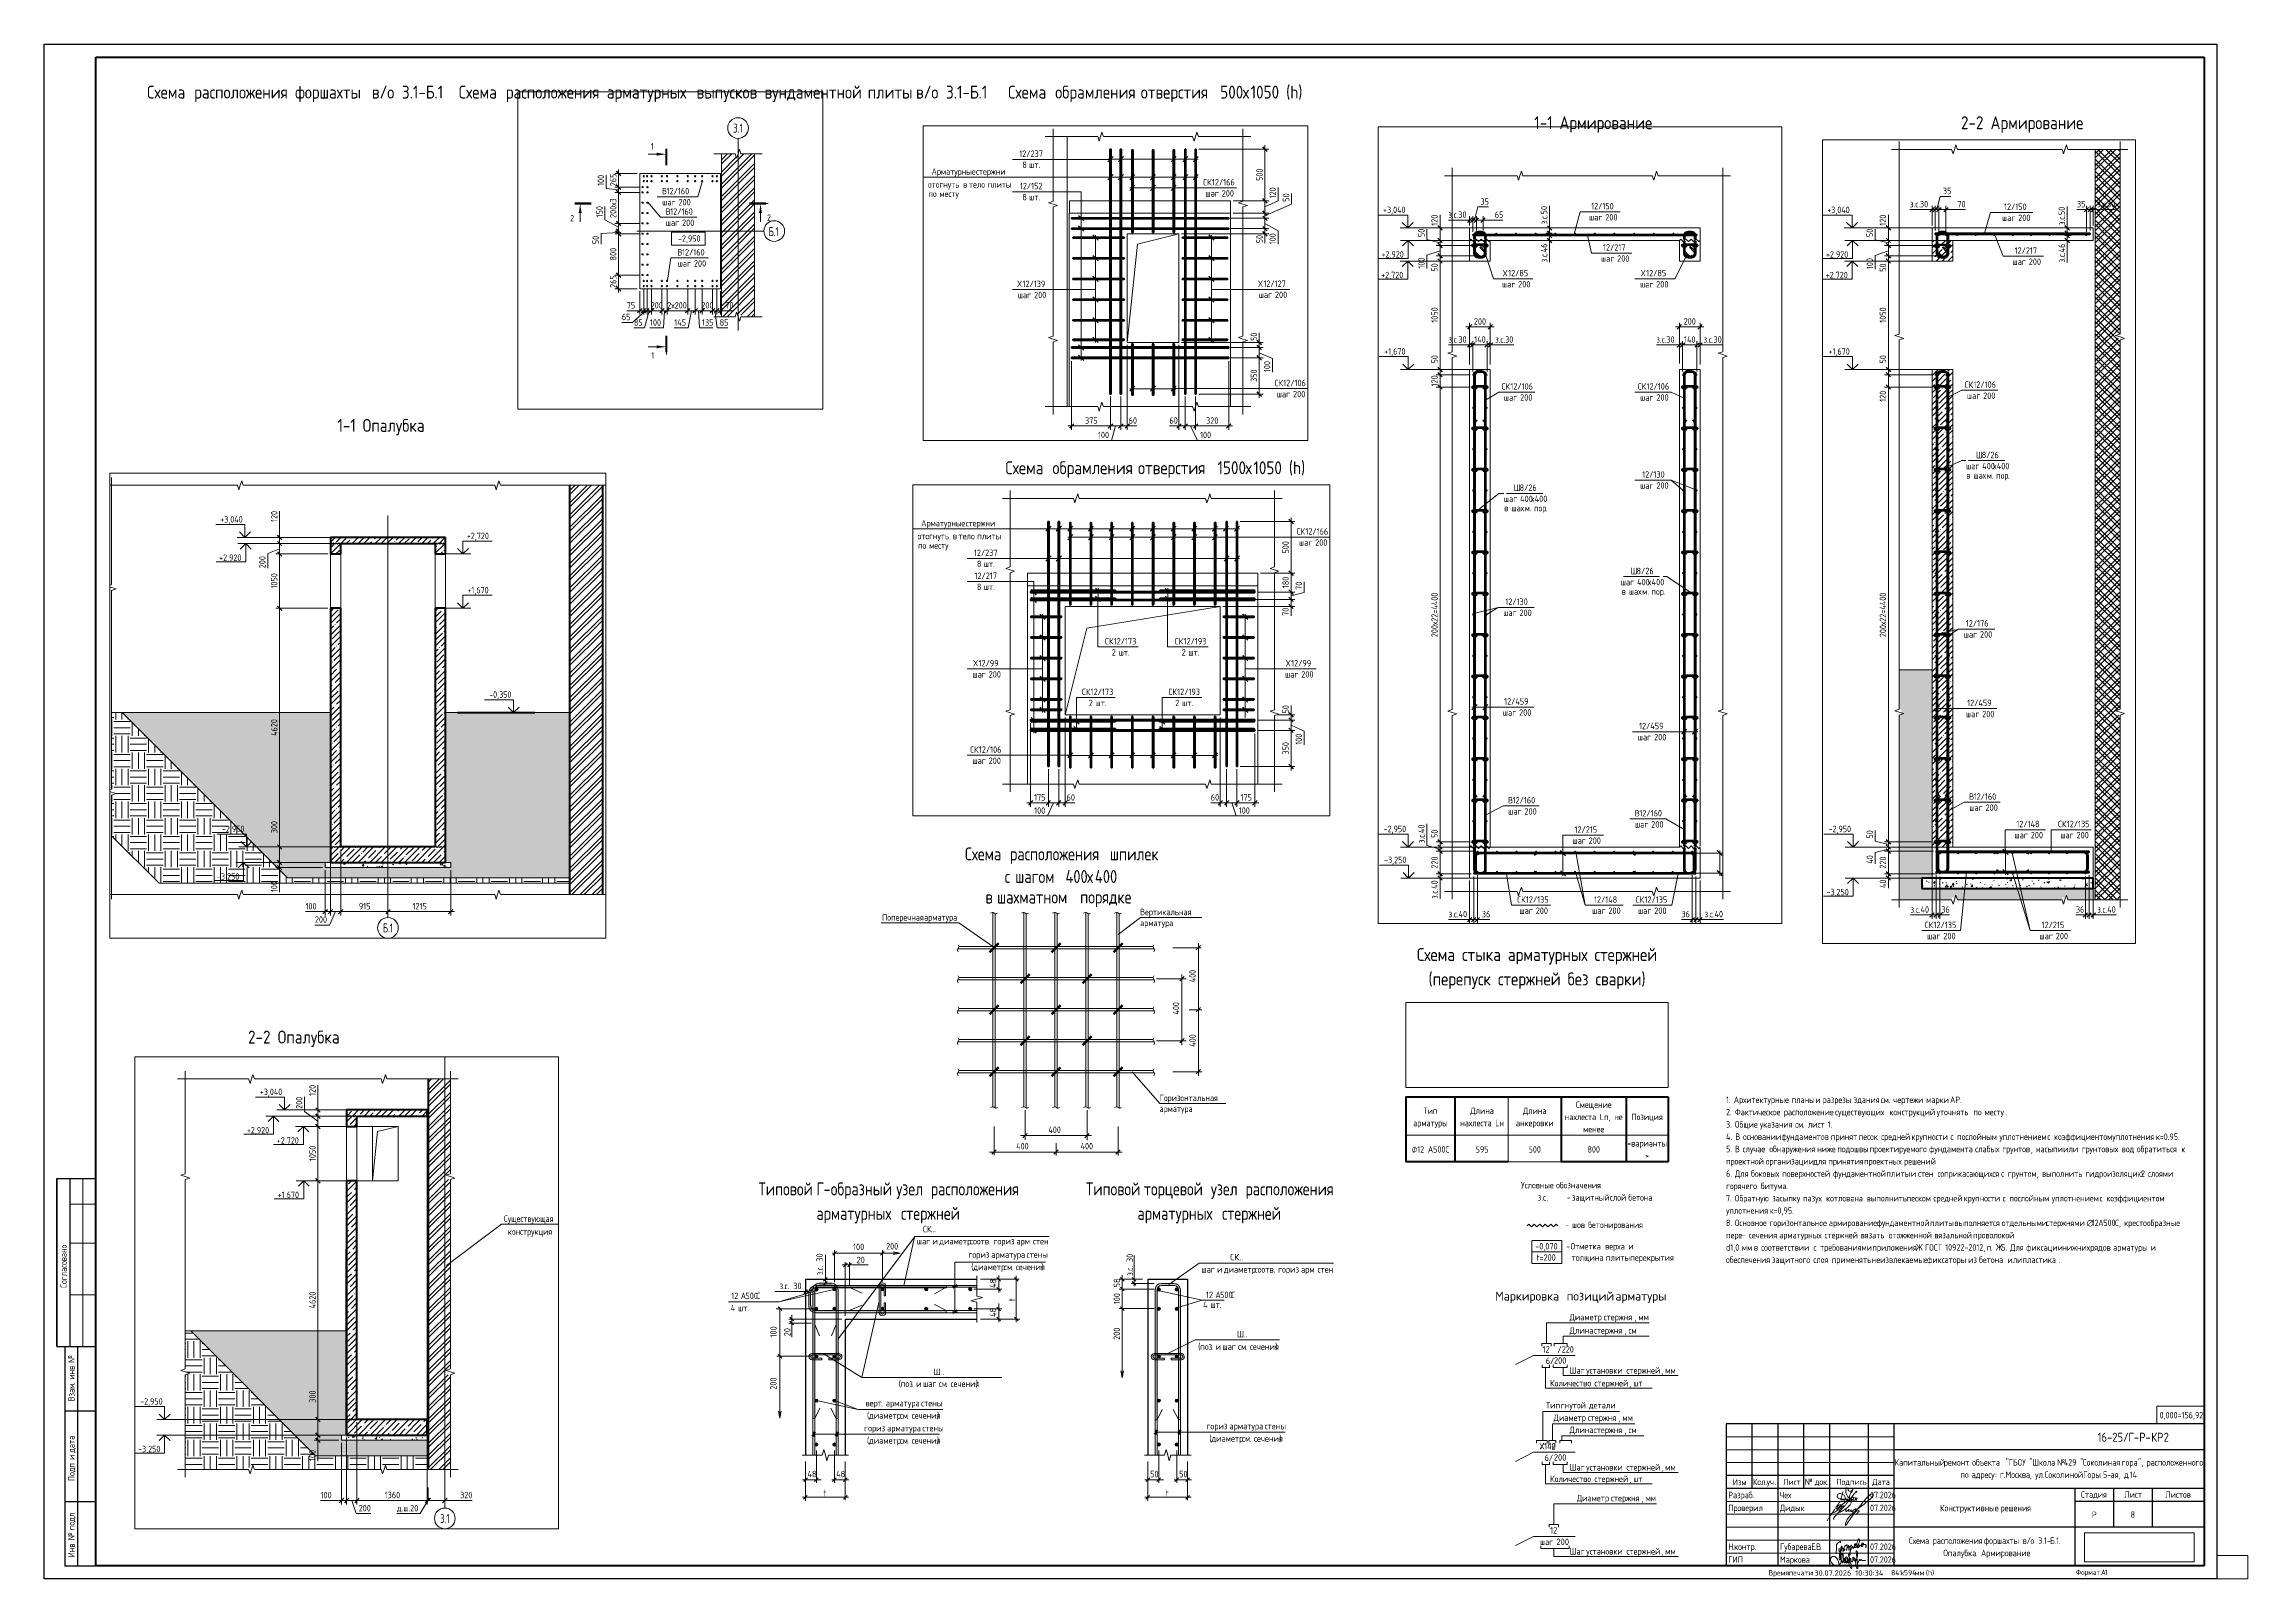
# Paper-space layout 'Layout1' of a CAD drawing. Header units: millimetres. Extents: x -841 to 12, y 0 to 594.
# The model-space entities are those that its viewports show. They can reach past a viewport. Long polylines and large blocks are cut down to what shows.
import ezdxf

# ---------------------------------------------------------------- set-up
doc = ezdxf.new("R2010")
doc.units = ezdxf.units.MM
doc.linetypes.add('02 Штрихпунктирная _20 мм_', pattern=[25, 20, -2.5, 0, -2.5])
doc.linetypes.add('04 Пунктир 10мм', pattern=[10, 0, -10])
doc.layers.add('_NPLT_SIGN', color=5, linetype='Continuous', lineweight=9, plot=False)
doc.layers.add('NPLT_SIGN', color=5, linetype='Continuous', lineweight=9, plot=False)
for name, color, linetype, lineweight in [('AA_Dim', 7, 'Continuous', 9), ('AA_Dim-25', 7, 'Continuous', 9), ('AA_Dim-50', 7, 'Continuous', 9), ('AA_Linii', 7, 'Continuous', 9), ('AA_Oformlenie', 7, 'Continuous', 9), ('AA_Razrez', 7, 'Continuous', 9), ('AA_Vinoska', 7, 'Continuous', 9), ('AA_Visotnaya otmetka', 7, 'Continuous', 9), ('AF_Okno', 7, 'Continuous', 20), ('AF_Perekritie', 7, 'Continuous', 60), ('AF_Perekritie_Опалубка', 253, 'Continuous', 20), ('AF_Pokritie', 7, 'Continuous', 9), ('AF_Stena', 7, 'Continuous', 20), ('AF_Stena_Гидроизоляция', 253, 'Continuous', 20), ('AF_Stena_Опалубка', 253, 'Continuous', 20), ('Gen_Stamp', 7, 'Continuous', 9), ('Gen_Table', 7, 'Continuous', 9), ('Gen_Text', 7, 'Continuous', 9), ('KR_Armatura', 7, 'Continuous', 20), ('KR_Armatura_Tonkie', 7, 'Continuous', 20), ('KR_Fundament', 7, 'Continuous', 20), ('Оси', 7, 'Continuous', 9)]:
    doc.layers.add(name, color=color, linetype=linetype, lineweight=lineweight)
doc.layers.add('AA_NPLT_Vports', color=254, linetype='Continuous', plot=False)
doc.styles.add('GOST Common', font='GOST_Common.ttf', dxfattribs={"width": 0.85, "height": 125})
doc.styles.add('GOST Common_1', font='GOST_Common.ttf', dxfattribs={"width": 0.85, "height": 62.5})
doc.styles.add('GOST Common_2', font='GOST_Common.ttf', dxfattribs={"width": 0.85, "height": 5})
doc.styles.add('GOST Common_3', font='GOST_Common.ttf', dxfattribs={"width": 0.85, "height": 2.5})
doc.styles.add('GOST Common_4', font='GOST_Common.ttf', dxfattribs={"width": 0.9, "height": 2.5})
doc.styles.add('GOST Common_5', font='GOST_Common.ttf', dxfattribs={"height": 3.5})
doc.styles.add('GOST Common_6', font='GOST_Common.ttf', dxfattribs={"height": 2.5})
doc.styles.add('ISOCPEUR', font='isocpeur.TTF', dxfattribs={"width": 0.7, "height": 175})
doc.styles.add('ISOCPEUR_1', font='isocpeur.TTF', dxfattribs={"width": 0.85, "height": 125})
doc.styles.add('ISOCPEUR_10', font='isocpeur.TTF', dxfattribs={"width": 0.85, "height": 2.3})
doc.styles.add('ISOCPEUR_11', font='isocpeur.TTF', dxfattribs={"width": 0.85, "height": 2})
doc.styles.add('ISOCPEUR_12', font='isocpeur.TTF', dxfattribs={"width": 0.85, "height": 2.1})
doc.styles.add('ISOCPEUR_13', font='isocpeur.TTF', dxfattribs={"width": 0.9, "height": 2})
doc.styles.add('ISOCPEUR_14', font='isocpeur.TTF', dxfattribs={"height": 2.1})
doc.styles.add('ISOCPEUR_15', font='isocpeur.TTF', dxfattribs={"width": 0.85, "height": 3.5})
doc.styles.add('ISOCPEUR_16', font='isocpeur.TTF', dxfattribs={"width": 0.75, "height": 2.5})
doc.styles.add('ISOCPEUR_17', font='isocpeur.TTF', dxfattribs={"width": 0.85, "height": 5})
doc.styles.add('ISOCPEUR_18', font='isocpeur.TTF', dxfattribs={"width": 0.85, "height": 2.5})
doc.styles.add('ISOCPEUR_19', font='isocpeur.TTF', dxfattribs={"width": 0.8, "height": 5})
doc.styles.add('ISOCPEUR_2', font='isocpeur.TTF', dxfattribs={"width": 0.9, "height": 125})
doc.styles.add('ISOCPEUR_20', font='isocpeur.TTF', dxfattribs={"width": 0.8, "height": 2.5})
doc.styles.add('ISOCPEUR_21', font='isocpeur.TTF', dxfattribs={"width": 0.85, "height": 2.5})
doc.styles.add('ISOCPEUR_4', font='isocpeur.TTF', dxfattribs={"width": 0.7, "height": 125})
doc.styles.add('ISOCPEUR_5', font='isocpeur.TTF', dxfattribs={"width": 0.8, "height": 125})
doc.styles.add('ISOCPEUR_6', font='isocpeur.TTF', dxfattribs={"width": 0.9, "height": 62.5})
doc.styles.add('ISOCPEUR_7', font='isocpeur.TTF', dxfattribs={"width": 0.85, "height": 62.5})
doc.styles.add('ISOCPEUR_8', font='isocpeur.TTF', dxfattribs={"width": 0.8, "height": 62.5})
doc.styles.add('ISOCPEUR_9', font='isocpeur.TTF', dxfattribs={"width": 0.85, "height": 2.5})
doc.dimstyles.new('00_Точн_3_знака__прозр_', dxfattribs={"dimscale": 304.8, "dimtxt": 125.344371, "dimasz": 0.278871, "dimexe": 0.246063, "dimexo": 0.164042, "dimgap": 0.016404, "dimtad": 1, "dimdec": 3, "dimrnd": 0.001, "dimdsep": 46, "dimtxsty": 'ISOCPEUR_2', "dimblk1": 'OBLIQUE', "dimblk2": 'OBLIQUE', "dimsah": 1, "dimcen": 0.09, "dimdle": 0.246063, "dimazin": 0, "dimtfac": 1, "dimtdec": 4, "dimtix": 1, "dimtmove": 1, "dimatfit": 3, "dimfxl": 1, "dimtvp": 1, "dimtolj": 1, "dimtzin": 0, "dimlwd": 18, "dimlwe": 18, "dimarcsym": 2})
doc.dimstyles.new('00_Точн_3_знака__прозр__1', dxfattribs={"dimscale": 304.8, "dimtxt": 125.344371, "dimasz": 0.278871, "dimexe": 0.246063, "dimexo": 0.164042, "dimgap": 0.016404, "dimtad": 1, "dimdec": 3, "dimrnd": 0.001, "dimdsep": 46, "dimtxsty": 'ISOCPEUR_2', "dimblk1": 'OBLIQUE', "dimblk2": 'OBLIQUE', "dimsah": 1, "dimcen": 0.09, "dimdle": 0.246063, "dimazin": 0, "dimtfac": 1, "dimtdec": 4, "dimtix": 1, "dimtmove": 0, "dimatfit": 3, "dimfxl": 1, "dimtvp": 1, "dimtolj": 1, "dimtzin": 0, "dimlwd": 18, "dimlwe": 18, "dimarcsym": 2})
doc.dimstyles.new('00_Точн_3_знака__прозр__2', dxfattribs={"dimscale": 304.8, "dimtxt": 62.672186, "dimasz": 0.139436, "dimexe": 0.123031, "dimexo": 0.082021, "dimgap": 0.008202, "dimtad": 1, "dimdec": 3, "dimrnd": 0.001, "dimdsep": 46, "dimtxsty": 'ISOCPEUR_6', "dimblk1": 'OBLIQUE', "dimblk2": 'OBLIQUE', "dimsah": 1, "dimcen": 0.09, "dimdle": 0.123031, "dimazin": 0, "dimtfac": 1, "dimtdec": 4, "dimtix": 1, "dimtmove": 1, "dimatfit": 3, "dimfxl": 1, "dimtvp": 1, "dimtolj": 1, "dimtzin": 0, "dimlwd": 18, "dimlwe": 18, "dimarcsym": 2})
doc.dimstyles.new('00_Точн_3_знака__прозр__3', dxfattribs={"dimscale": 304.8, "dimtxt": 62.672186, "dimasz": 0.139436, "dimexe": 0.123031, "dimexo": 0.082021, "dimgap": 0.008202, "dimtad": 1, "dimdec": 3, "dimrnd": 0.001, "dimdsep": 46, "dimtxsty": 'ISOCPEUR_6', "dimblk1": 'OBLIQUE', "dimblk2": 'OBLIQUE', "dimsah": 1, "dimcen": 0.09, "dimdle": 0.123031, "dimazin": 0, "dimtfac": 1, "dimtdec": 4, "dimtix": 1, "dimtmove": 0, "dimatfit": 3, "dimfxl": 1, "dimtvp": 1, "dimtolj": 1, "dimtzin": 0, "dimlwd": 18, "dimlwe": 18, "dimarcsym": 2})
doc.dimstyles.new('05_Округл_5мм__прозр_', dxfattribs={"dimscale": 304.8, "dimtxt": 125.344371, "dimasz": 0.278871, "dimexe": 0.246063, "dimexo": 0.164042, "dimgap": 0.016404, "dimtad": 1, "dimdec": 0, "dimrnd": 5, "dimdsep": 46, "dimtxsty": 'ISOCPEUR_2', "dimblk1": 'OBLIQUE', "dimblk2": 'OBLIQUE', "dimsah": 1, "dimcen": 0.09, "dimdle": 0.246063, "dimazin": 0, "dimtfac": 1, "dimtdec": 4, "dimtix": 1, "dimtmove": 1, "dimatfit": 3, "dimfxl": 1, "dimtvp": 1, "dimtolj": 1, "dimtzin": 0, "dimlwd": 18, "dimlwe": 18, "dimarcsym": 2})
doc.dimstyles.new('05_Округл_5мм__прозр__1', dxfattribs={"dimscale": 304.8, "dimtxt": 125.344371, "dimasz": 0.278871, "dimexe": 0.246063, "dimexo": 0.164042, "dimgap": 0.016404, "dimtad": 1, "dimdec": 0, "dimrnd": 5, "dimdsep": 46, "dimtxsty": 'ISOCPEUR_2', "dimblk1": 'OBLIQUE', "dimblk2": 'OBLIQUE', "dimsah": 1, "dimcen": 0.09, "dimdle": 0.246063, "dimazin": 0, "dimtfac": 1, "dimtdec": 4, "dimtix": 1, "dimtmove": 0, "dimatfit": 3, "dimfxl": 1, "dimtvp": 1, "dimtolj": 1, "dimtzin": 0, "dimlwd": 18, "dimlwe": 18, "dimarcsym": 2})
doc.dimstyles.new('05_Округл_5мм__прозр__2', dxfattribs={"dimscale": 304.8, "dimtxt": 62.672186, "dimasz": 0.139436, "dimexe": 0.123031, "dimexo": 0.082021, "dimgap": 0.008202, "dimtad": 1, "dimdec": 0, "dimrnd": 5, "dimdsep": 46, "dimtxsty": 'ISOCPEUR_6', "dimblk1": 'OBLIQUE', "dimblk2": 'OBLIQUE', "dimsah": 1, "dimcen": 0.09, "dimdle": 0.123031, "dimazin": 0, "dimtfac": 1, "dimtdec": 4, "dimtix": 1, "dimtmove": 1, "dimatfit": 3, "dimfxl": 1, "dimtvp": 1, "dimtolj": 1, "dimtzin": 0, "dimlwd": 18, "dimlwe": 18, "dimarcsym": 2})
doc.dimstyles.new('05_Округл_5мм__прозр__3', dxfattribs={"dimscale": 304.8, "dimtxt": 62.672186, "dimasz": 0.139436, "dimexe": 0.123031, "dimexo": 0.082021, "dimgap": 0.008202, "dimtad": 1, "dimdec": 0, "dimrnd": 5, "dimdsep": 46, "dimtxsty": 'ISOCPEUR_6', "dimblk1": 'OBLIQUE', "dimblk2": 'OBLIQUE', "dimsah": 1, "dimcen": 0.09, "dimdle": 0.123031, "dimazin": 0, "dimtfac": 1, "dimtdec": 4, "dimtix": 1, "dimtmove": 0, "dimatfit": 3, "dimfxl": 1, "dimtvp": 1, "dimtolj": 1, "dimtzin": 0, "dimlwd": 18, "dimlwe": 18, "dimarcsym": 2})
doc.dimstyles.new('10_Раскладка_арматуры_с_засечками', dxfattribs={"dimscale": 304.8, "dimtxt": 0.18, "dimasz": 0.164042, "dimexe": 0.082021, "dimexo": 0, "dimgap": 0, "dimtad": 1, "dimdec": 3, "dimrnd": 0.001, "dimdsep": 46, "dimtxsty": 'ISOCPEUR_6', "dimblk1": 'OBLIQUE', "dimblk2": 'OBLIQUE', "dimsah": 1, "dimcen": 0.09, "dimdle": 0.082021, "dimazin": 0, "dimtfac": 1, "dimtdec": 4, "dimtix": 1, "dimtmove": 0, "dimatfit": 3, "dimfxl": 1, "dimtvp": 1, "dimtolj": 1, "dimtzin": 0, "dimlwd": 18, "dimlwe": 18, "dimarcsym": 2})
doc.dimstyles.new('10_Раскладка_арматуры_с_засечками_1', dxfattribs={"dimscale": 304.8, "dimtxt": 0.18, "dimasz": 0.164042, "dimexe": 0.082021, "dimexo": 0, "dimgap": 0, "dimtad": 1, "dimdec": 3, "dimrnd": 0.001, "dimdsep": 46, "dimtxsty": 'ISOCPEUR_8', "dimblk1": 'OBLIQUE', "dimblk2": 'OBLIQUE', "dimsah": 1, "dimcen": 0.09, "dimdle": 0.082021, "dimazin": 0, "dimtfac": 1, "dimtdec": 4, "dimtix": 1, "dimtmove": 0, "dimatfit": 3, "dimfxl": 1, "dimtvp": 1, "dimtolj": 1, "dimtzin": 0, "dimlwd": 18, "dimlwe": 18, "dimarcsym": 2})
doc.dimstyles.new('10_Раскладка_арматуры_с_засечками_2', dxfattribs={"dimscale": 304.8, "dimtxt": 0.18, "dimasz": 0.164042, "dimexe": 0.082021, "dimexo": 0, "dimgap": 0, "dimtad": 1, "dimdec": 3, "dimrnd": 0.001, "dimdsep": 46, "dimtxsty": 'ISOCPEUR_8', "dimblk1": 'OBLIQUE', "dimblk2": 'OBLIQUE', "dimsah": 1, "dimcen": 0.09, "dimdle": 0.082021, "dimazin": 0, "dimtfac": 1, "dimtdec": 4, "dimtix": 1, "dimtmove": 2, "dimatfit": 3, "dimfxl": 1, "dimtvp": 1, "dimtolj": 1, "dimtzin": 0, "dimlwd": 18, "dimlwe": 18, "dimarcsym": 2})
doc.dimstyles.new('10_Раскладка_арматуры_с_засечками_3', dxfattribs={"dimscale": 304.8, "dimtxt": 0.18, "dimasz": 0.164042, "dimexe": 0.082021, "dimexo": 0, "dimgap": 0, "dimtad": 1, "dimdec": 3, "dimrnd": 0.001, "dimdsep": 46, "dimtxsty": 'ISOCPEUR_7', "dimblk1": 'OBLIQUE', "dimblk2": 'OBLIQUE', "dimsah": 1, "dimcen": 0.09, "dimdle": 0.082021, "dimazin": 0, "dimtfac": 1, "dimtdec": 4, "dimtix": 1, "dimtmove": 0, "dimatfit": 3, "dimfxl": 1, "dimtvp": 1, "dimtolj": 1, "dimtzin": 0, "dimlwd": 18, "dimlwe": 18, "dimarcsym": 2})
doc.dimstyles.new('10_Раскладка_арматуры_с_засечками_4', dxfattribs={"dimscale": 304.8, "dimtxt": 0.18, "dimasz": 0.164042, "dimexe": 0.082021, "dimexo": 0, "dimgap": 0, "dimtad": 1, "dimdec": 3, "dimrnd": 0.001, "dimdsep": 46, "dimtxsty": 'ISOCPEUR_7', "dimblk1": 'OBLIQUE', "dimblk2": 'OBLIQUE', "dimsah": 1, "dimcen": 0.09, "dimdle": 0.082021, "dimazin": 0, "dimtfac": 1, "dimtdec": 4, "dimtix": 1, "dimtmove": 2, "dimatfit": 3, "dimfxl": 1, "dimtvp": 1, "dimtolj": 1, "dimtzin": 0, "dimlwd": 18, "dimlwe": 18, "dimarcsym": 2})
doc.dimstyles.new('10_Раскладка_арматуры_с_засечками_5', dxfattribs={"dimscale": 304.8, "dimtxt": 0.18, "dimasz": 0.164042, "dimexe": 0.082021, "dimexo": 0, "dimgap": 0, "dimtad": 1, "dimdec": 3, "dimrnd": 0.001, "dimdsep": 46, "dimtxsty": 'ISOCPEUR_8', "dimblk1": 'OBLIQUE', "dimblk2": 'OBLIQUE', "dimsah": 1, "dimcen": 0.09, "dimdle": 0.082021, "dimazin": 0, "dimtfac": 1, "dimtdec": 4, "dimtix": 1, "dimtmove": 1, "dimatfit": 3, "dimfxl": 1, "dimtvp": 1, "dimtolj": 1, "dimtzin": 0, "dimlwd": 18, "dimlwe": 18, "dimarcsym": 2})
picture_1 = doc.add_image_def('image1.jpg', size_in_pixel=(1429, 378))
picture_2 = doc.add_image_def('image2.png', size_in_pixel=(843, 274))
pattern_1 = [(45, (11703.45, 825), (-112.253, 112.253), []), (45, (11815.7, 825), (-112.253, 112.253), [198.438, -39.688, 1.676, -38.011])]
pattern_2 = [(45, (23663.4, 825), (-112.253, 112.253), []), (45, (23775.65, 825), (-112.253, 112.253), [198.437, -39.687, 1.676, -38.011])]

psp = doc.layouts.get("Layout1")

# ---------------------------------------------------------------- texts
at = {"layer": 'AA_Vinoska', "attachment_point": 1}
for s, insert, char_height, width, style in [('Схема', (-484.57, 283.08), 5, 19.3527, 'GOST Common_2'), ('\\fGOST Common|b0|i0|c204|p34|;\\W.85; ', (-468.6, 283.08), 5, 1.7717, 'GOST Common_2'), ('расположения', (-467.14, 283.08), 5, 45.111, 'GOST Common_2'), ('\\fGOST Common|b0|i0|c204|p34|;\\W.85; ', (-429.92, 283.08), 5, 1.7717, 'GOST Common_2'), ('шпилек', (-428.46, 283.08), 5, 23.1688, 'GOST Common_2'), ('\\fGOST Common|b0|i0|c204|p34|;\\W.85; ', (-466.58, 274.33), 5, 1.7717, 'GOST Common_2'), (' 400', (-448.25, 274.33), 5, 13.288, 'GOST Common_2'), ('400', (-434.25, 274.33), 5, 11.5162, 'GOST Common_2'), ('\\fGOST Common|b0|i0|c204|p34|;\\W.85;с', (-469.16, 274.33), 5, 3.1346, 'GOST Common_2'), ('шагом', (-465.12, 274.33), 5, 20.443, 'GOST Common_2'), ('\\fGOST Common|b0|i0|c204|p34|;\\W.85;х', (-437.28, 274.33), 5, 3.6797, 'GOST Common_2'), ('Поперечная', (-516.65, 257.28), 2.5, 18.8076, 'GOST Common_3'), ('\\fGOST Common|b0|i0|c204|p34|;\\W.85; ', (-501.13, 257.28), 2.5, 0.8859, 'GOST Common_3'), ('арматура', (-500.4, 257.28), 2.5, 16.0137, 'GOST Common_3'), ('Вертикальная', (-416.77, 259.36), 2.5, 23.2369, 'GOST Common_3'), ('арматура', (-416.77, 255.13), 2.5, 16.0137, 'GOST Common_3'), ('арматура', (-409.28, 183.19), 2.5, 16.0137, 'GOST Common_3'), ('Горизонтальная', (-409.28, 187.42), 2.5, 26.5078, 'GOST Common_3'), ('400', (-452.26, 175.09), 2.5, 5.724, 'GOST Common_3'), ('400', (-464.73, 168.7), 2.5, 5.724, 'GOST Common_3'), ('400', (-439.8, 168.7), 2.5, 5.724, 'GOST Common_3'), ('СК', (-500.85, 136.66), 2.5, 3.6557, 'ISOCPEUR_20'), (' - ', (-253.72, 138.28), 2.5, 4.9745, 'ISOCPEUR_9'), ('шов', (-249.61, 138.28), 2.5, 5.9966, 'ISOCPEUR_9'), ('\\fISOCPEUR|b0|i0|c204|p34|;\\W.85; ', (-244.66, 138.28), 2.5, 1.5673, 'ISOCPEUR_9'), ('бетонирования', (-243.37, 138.28), 2.5, 24.5998, 'ISOCPEUR_9'), ('100', (-527.9, 129.75), 2.5, 4.6819, 'ISOCPEUR_20'), ('...', (-497.84, 136.66), 2.5, 2.1165, 'ISOCPEUR_20'), ('-0,070', (-263.84, 130), 2.5, 10.6785, 'GOST Common_4'), (' - ', (-253.35, 129.99), 2.5, 3.824, 'GOST Common_4'), ('Отметка', (-250.2, 129.99), 2.5, 15.2962, 'GOST Common_4'), ('\\fGOST Common|b0|i0|c204|p34|;\\W.9; ', (-237.58, 129.99), 2.5, 0.938, 'GOST Common_4'), ('верха', (-236.8, 129.99), 2.5, 9.957, 'GOST Common_4'), ('\\fGOST Common|b0|i0|c204|p34|;\\W.9; ', (-228.59, 129.99), 2.5, 0.938, 'GOST Common_4'), ('\\fGOST Common|b0|i0|c204|p34|;\\W.9;и', (-227.82, 129.99), 2.5, 1.9481, 'GOST Common_4'), ('20', (-526.5, 124.68), 2.5, 3.4633, 'ISOCPEUR_20'), ('СК', (-381.87, 125.8), 2.5, 3.6557, 'ISOCPEUR_20'), ('...', (-378.85, 125.8), 2.5, 2.1165, 'ISOCPEUR_20'), ('t=200', (-263.33, 125.62), 2.5, 9.4519, 'GOST Common_4'), ('толщина', (-249.76, 125.62), 2.5, 15.1519, 'GOST Common_4'), ('\\fGOST Common|b0|i0|c204|p34|;\\W.9; ', (-237.26, 125.62), 2.5, 0.938, 'GOST Common_4'), ('плиты', (-236.49, 125.62), 2.5, 10.462, 'GOST Common_4'), ('\\fGOST Common|b0|i0|c204|p34|;\\W.9; ', (-227.85, 125.62), 2.5, 0.938, 'GOST Common_4'), ('перекрытия', (-227.08, 125.62), 2.5, 20.2025, 'GOST Common_4'), ('\\fISOCPEUR|b0|i0|c204|p34|;\\W.8;з', (-556.3, 114.64), 2.5, 1.6034, 'ISOCPEUR_20'), ('\\fISOCPEUR|b0|i0|c204|p34|;\\W.8;.', (-554.98, 114.64), 2.5, 0.7055, 'ISOCPEUR_20'), ('\\fISOCPEUR|b0|i0|c204|p34|;\\W.8;с', (-554.4, 114.64), 2.5, 1.4751, 'ISOCPEUR_20'), ('. 30', (-553.18, 114.64), 2.5, 5.6439, 'ISOCPEUR_20'), ('12 ', (-391.29, 111.16), 2.5, 4.4253, 'ISOCPEUR_20'), ('\\fISOCPEUR|b0|i0|c204|p34|;\\W.8;А', (-387.64, 111.16), 2.5, 2.1806, 'ISOCPEUR_20'), ('500', (-385.84, 111.16), 2.5, 5.1949, 'ISOCPEUR_20'), ('\\fISOCPEUR|b0|i0|c204|p34|;\\W.8;С', (-381.56, 111.16), 2.5, 1.7316, 'ISOCPEUR_20'), ('Маркировка', (-279.32, 111.22), 3.5, 32.0675, 'GOST Common_5'), ('\\fGOST Common|b0|i0|c204|p34|; ', (-252.86, 111.22), 3.5, 1.443, 'GOST Common_5'), ('позиций', (-251.67, 111.22), 3.5, 21.4051, 'GOST Common_5'), ('\\fGOST Common|b0|i0|c204|p34|; ', (-234.01, 111.22), 3.5, 1.443, 'GOST Common_5'), ('12 ', (-575.02, 110.81), 2.5, 4.4253, 'ISOCPEUR_20'), ('\\fISOCPEUR|b0|i0|c204|p34|;\\W.8;А', (-571.37, 110.81), 2.5, 2.1806, 'ISOCPEUR_20'), ('500', (-569.57, 110.81), 2.5, 5.1949, 'ISOCPEUR_20'), ('\\fISOCPEUR|b0|i0|c204|p34|;\\W.8;С', (-565.29, 110.81), 2.5, 1.7316, 'ISOCPEUR_20'), ('арматуры', (-232.82, 111.22), 3.5, 26.6962, 'GOST Common_5'), ('\\fISOCPEUR|b0|i0|c204|p34|;\\W.8;Ш', (-379.28, 95.99), 2.5, 2.4371, 'ISOCPEUR_20'), ('...', (-377.27, 95.99), 2.5, 2.1165, 'ISOCPEUR_20'), ('12', (-261.09, 90.09), 2.5, 3.6878, 'GOST Common_6'), ('200', (-256.66, 85.79), 2.5, 6.4937, 'GOST Common_6'), ('\\fISOCPEUR|b0|i0|c204|p34|;\\W.8;Ш', (-496.68, 81.37), 2.5, 2.4371, 'ISOCPEUR_20'), ('...', (-494.67, 81.37), 2.5, 2.1165, 'ISOCPEUR_20'), ('\\fGOST Common|b0|i0|c204|p34|;Х', (-262.16, 52.6), 2.5, 2.7257, 'GOST Common_6'), ('12', (-258.74, 52.57), 2.5, 3.6878, 'GOST Common_6'), ('200', (-256.66, 48.28), 2.5, 6.4937, 'GOST Common_6'), ('48', (-545.54, 41.84), 2.5, 3.6557, 'ISOCPEUR_20'), ('48', (-534.43, 41.84), 2.5, 3.6557, 'ISOCPEUR_20'), ('50', (-412.93, 41.84), 2.5, 3.4633, 'ISOCPEUR_20'), ('50', (-401.69, 41.84), 2.5, 3.4633, 'ISOCPEUR_20'), ('Разраб', (-189.15, 33.73), 2.5, 11.5162, 'ISOCPEUR_9'), ('Проверил', (-189.15, 28.73), 2.5, 14.9234, 'ISOCPEUR_9'), ('\\fISOCPEUR|b0|i0|c204|p34|;\\W.85;.', (-179.65, 33.73), 2.5, 0.7496, 'ISOCPEUR_9'), ('Дидык', (-169.15, 28.73), 2.5, 9.8808, 'ISOCPEUR_9'), ('Чех', (-169.15, 33.73), 2.5, 5.724, 'ISOCPEUR_9'), ('07.2026', (-134.26, 33.73), 2.5, 10.4019, 'ISOCPEUR_16'), ('07.2026', (-134.26, 28.73), 2.5, 10.4019, 'ISOCPEUR_16'), ('12', (-258.12, 20.05), 2.5, 3.6878, 'GOST Common_6'), ('200', (-255.65, 15.6), 2.5, 6.4937, 'GOST Common_6'), ('\\fISOCPEUR|b0|i0|c204|p34|;\\W.85;Н', (-189.15, 13.73), 2.5, 2.0443, 'ISOCPEUR_9'), ('ГИП', (-189.15, 8.73), 2.5, 5.9285, 'ISOCPEUR_9'), ('\\fISOCPEUR|b0|i0|c204|p34|;\\W.85;.', (-187.47, 13.73), 2.5, 0.7496, 'ISOCPEUR_9'), ('контр', (-186.85, 13.73), 2.5, 9.6764, 'ISOCPEUR_9'), ('\\fISOCPEUR|b0|i0|c204|p34|;\\W.85;.', (-178.86, 13.73), 2.5, 0.7496, 'ISOCPEUR_9'), ('Губарева', (-169.15, 13.73), 2.5, 13.3481, 'ISOCPEUR_16'), ('Маркова', (-169.15, 8.73), 2.5, 13.765, 'ISOCPEUR_9'), ('\\fISOCPEUR|b0|i0|c204|p34|;\\W.75; ', (-158.14, 13.73), 2.5, 1.3829, 'ISOCPEUR_16'), ('\\fISOCPEUR|b0|i0|c204|p34|;\\W.75;Е', (-157, 13.73), 2.5, 1.6234, 'ISOCPEUR_16'), ('\\fISOCPEUR|b0|i0|c204|p34|;\\W.75;.', (-155.66, 13.73), 2.5, 0.6614, 'ISOCPEUR_16'), ('\\fISOCPEUR|b0|i0|c204|p34|;\\W.75;В', (-155.11, 13.73), 2.5, 1.8038, 'ISOCPEUR_16'), ('\\fISOCPEUR|b0|i0|c204|p34|;\\W.75;.', (-153.62, 13.73), 2.5, 0.6614, 'ISOCPEUR_16'), ('07.2026', (-134.26, 13.73), 2.5, 10.4019, 'ISOCPEUR_16'), ('07.2026', (-134.26, 8.73), 2.5, 10.4019, 'ISOCPEUR_16')]:
    psp.add_mtext(s, dxfattribs=dict(at, insert=insert, char_height=char_height, width=width, style=style))
at = {"layer": 'AA_Vinoska', "char_height": 2.5, "attachment_point": 1, "rotation": 90}
for s, insert, width, style in [('400', (-397.75, 230.9), 5.724, 'GOST Common_3'), ('400', (-404.14, 218.44), 5.724, 'GOST Common_3'), ('400', (-397.75, 205.98), 5.724, 'GOST Common_3'), ('. 30', (-542.08, 120.62), 5.6439, 'ISOCPEUR_20'), ('\\fISOCPEUR|b0|i0|c204|p34|;\\W.8;с', (-542.08, 119.4), 1.4751, 'ISOCPEUR_20'), ('. 30', (-422.03, 120.46), 5.6439, 'ISOCPEUR_20'), ('\\fISOCPEUR|b0|i0|c204|p34|;\\W.8;с', (-422.03, 119.24), 1.4751, 'ISOCPEUR_20'), ('\\fISOCPEUR|b0|i0|c204|p34|;\\W.8;з', (-542.08, 117.5), 1.6034, 'ISOCPEUR_20'), ('\\fISOCPEUR|b0|i0|c204|p34|;\\W.8;.', (-542.08, 118.82), 0.7055, 'ISOCPEUR_20'), ('48', (-474.95, 112.61), 3.6557, 'ISOCPEUR_20'), ('58', (-427, 112.82), 3.4633, 'ISOCPEUR_20'), ('\\fISOCPEUR|b0|i0|c204|p34|;\\W.8;з', (-422.03, 117.34), 1.6034, 'ISOCPEUR_20'), ('\\fISOCPEUR|b0|i0|c204|p34|;\\W.8;.', (-422.03, 118.66), 0.7055, 'ISOCPEUR_20'), ('48', (-474.95, 101.41), 3.6557, 'ISOCPEUR_20'), ('100', (-427, 106.28), 4.6819, 'ISOCPEUR_20'), ('100', (-559.96, 93.43), 4.6819, 'ISOCPEUR_20'), ('20', (-554.59, 93.93), 3.4633, 'ISOCPEUR_20')]:
    psp.add_mtext(s, dxfattribs=dict(at, insert=insert, width=width, style=style))
at = {"layer": 'Gen_Stamp', "attachment_point": 1}
for s, insert, char_height, width, style in [('0,000=156,92', (-22.2, 64.64), 2.5, 19.6253, 'ISOCPEUR_9'), ('16-25/', (-46.18, 56.59), 3.5, 14.4464, 'ISOCPEUR_15'), ('\\fISOCPEUR|b0|i0|c204|p34|;\\W.85;Г', (-34.26, 56.59), 3.5, 2.5213, 'ISOCPEUR_15'), ('\\fISOCPEUR|b0|i0|c204|p34|;\\W.85;-', (-32.18, 56.59), 3.5, 2.5213, 'ISOCPEUR_15'), ('\\fISOCPEUR|b0|i0|c204|p34|;\\W.85;Р', (-30.1, 56.59), 3.5, 2.9302, 'ISOCPEUR_15'), ('\\fISOCPEUR|b0|i0|c204|p34|;\\W.85;-', (-27.68, 56.59), 3.5, 2.5213, 'ISOCPEUR_15'), ('КР', (-25.45, 56.59), 3.5, 5.8603, 'ISOCPEUR_15'), ('\\fISOCPEUR|b0|i0|c204|p34|;\\W.85;2', (-20.62, 56.59), 3.5, 2.5213, 'ISOCPEUR_15'), ('Капитальный', (-124.75, 46.35), 2.5, 21.5333, 'ISOCPEUR_9'), ('\\fISOCPEUR|b0|i0|c204|p34|;\\W.85; ', (-106.98, 46.35), 2.5, 1.5673, 'ISOCPEUR_9'), ('ремонт', (-105.69, 46.35), 2.5, 11.7207, 'ISOCPEUR_9'), ('\\fISOCPEUR|b0|i0|c204|p34|;\\W.85; ', (-96.02, 46.35), 2.5, 1.5673, 'ISOCPEUR_9'), ('объекта', (-94.72, 46.35), 2.5, 13.9013, 'ISOCPEUR_9'), (' "', (-83.25, 46.35), 2.5, 3.1346, 'ISOCPEUR_9'), ('ГБОУ', (-80.67, 46.35), 2.5, 7.9728, 'ISOCPEUR_9'), (' "', (-74.09, 46.35), 2.5, 3.1346, 'ISOCPEUR_9'), ('Школа', (-71.5, 46.35), 2.5, 10.1534, 'ISOCPEUR_9'), ('\\fISOCPEUR|b0|i0|c204|p34|;\\W.85; ', (-63.12, 46.35), 2.5, 1.5673, 'ISOCPEUR_9'), ('\\fISOCPEUR|b0|i0|c204|p34|;\\W.85;№', (-61.83, 46.35), 2.5, 3.1346, 'ISOCPEUR_9'), ('429 "', (-59.25, 46.35), 2.5, 8.8586, 'ISOCPEUR_9'), ('Соколиная', (-51.94, 46.35), 2.5, 16.7633, 'ISOCPEUR_9'), ('\\fISOCPEUR|b0|i0|c204|p34|;\\W.85; ', (-38.1, 46.35), 2.5, 1.5673, 'ISOCPEUR_9'), ('гора', (-36.81, 46.35), 2.5, 7.5639, 'ISOCPEUR_9'), ('", ', (-30.57, 46.35), 2.5, 4.0205, 'ISOCPEUR_9'), ('расположенного', (-27.25, 46.35), 2.5, 26.1671, 'ISOCPEUR_9'), ('по', (-99.28, 41.59), 2.5, 3.6797, 'ISOCPEUR_9'), ('\\fISOCPEUR|b0|i0|c204|p34|;\\W.85; ', (-96.24, 41.59), 2.5, 1.5673, 'ISOCPEUR_9'), ('адресу', (-94.95, 41.59), 2.5, 10.9711, 'ISOCPEUR_9'), (': ', (-85.9, 41.59), 2.5, 2.3169, 'ISOCPEUR_9'), ('\\fISOCPEUR|b0|i0|c204|p34|;\\W.85;г', (-83.98, 41.59), 2.5, 1.8399, 'ISOCPEUR_9'), ('\\fISOCPEUR|b0|i0|c204|p34|;\\W.85;.', (-82.47, 41.59), 2.5, 0.7496, 'ISOCPEUR_9'), ('Москва', (-81.85, 41.59), 2.5, 11.4481, 'ISOCPEUR_9'), (', ', (-72.4, 41.59), 2.5, 2.4532, 'ISOCPEUR_9'), ('ул', (-70.38, 41.59), 2.5, 3.6797, 'ISOCPEUR_9'), ('\\fISOCPEUR|b0|i0|c204|p34|;\\W.85;.', (-67.34, 41.59), 2.5, 0.7496, 'ISOCPEUR_9'), ('Соколиной', (-66.72, 41.59), 2.5, 16.5589, 'ISOCPEUR_9'), ('\\fISOCPEUR|b0|i0|c204|p34|;\\W.85; ', (-53.06, 41.59), 2.5, 1.5673, 'ISOCPEUR_9'), ('Горы', (-51.77, 41.59), 2.5, 7.5639, 'ISOCPEUR_9'), (' 5-', (-45.53, 41.59), 2.5, 5.247, 'ISOCPEUR_9'), ('ая', (-41.2, 41.59), 2.5, 3.8842, 'ISOCPEUR_9'), (', ', (-37.99, 41.59), 2.5, 2.4532, 'ISOCPEUR_9'), ('\\fISOCPEUR|b0|i0|c204|p34|;\\W.85;д', (-35.97, 41.59), 2.5, 1.8399, 'ISOCPEUR_9'), ('.14', (-34.45, 41.59), 2.5, 4.0886, 'ISOCPEUR_9'), ('Конструктивные', (-107.15, 28.68), 2.5, 26.8485, 'ISOCPEUR_9'), ('\\fISOCPEUR|b0|i0|c204|p34|;\\W.85; ', (-85, 28.68), 2.5, 1.5673, 'ISOCPEUR_9'), ('решения', (-83.71, 28.68), 2.5, 13.3561, 'ISOCPEUR_9'), ('\\fISOCPEUR|b0|i0|c204|p34|;\\W.85;8', (-33.39, 26.12), 2.5, 1.8399, 'ISOCPEUR_9'), ('Схема', (-119.21, 16.06), 2.5, 9.6082, 'ISOCPEUR_9'), ('\\fISOCPEUR|b0|i0|c204|p34|;\\W.85; ', (-111.28, 16.06), 2.5, 1.5673, 'ISOCPEUR_9'), ('расположения', (-109.99, 16.06), 2.5, 22.4873, 'ISOCPEUR_9'), ('Опалубка', (-105.89, 11.29), 2.5, 15.3323, 'ISOCPEUR_9'), ('. ', (-93.24, 11.29), 2.5, 2.3169, 'ISOCPEUR_9'), ('\\fISOCPEUR|b0|i0|c204|p34|;\\W.85; ', (-91.44, 16.06), 2.5, 1.5673, 'ISOCPEUR_9'), ('Армирование', (-91.32, 11.29), 2.5, 21.1245, 'ISOCPEUR_9'), ('форшахты', (-90.14, 16.06), 2.5, 16.5589, 'ISOCPEUR_9'), ('\\fISOCPEUR|b0|i0|c204|p34|;\\W.85; ', (-76.48, 16.06), 2.5, 1.5673, 'ISOCPEUR_9'), ('\\fISOCPEUR|b0|i0|c204|p34|;\\W.85;в', (-75.19, 16.06), 2.5, 1.8399, 'ISOCPEUR_9'), ('\\fISOCPEUR|b0|i0|c204|p34|;\\W.85;/', (-73.67, 16.06), 2.5, 1.8399, 'ISOCPEUR_9'), ('\\fISOCPEUR|b0|i0|c204|p34|;\\W.85;о', (-72.15, 16.06), 2.5, 1.8399, 'ISOCPEUR_9'), (' 3.1-', (-70.63, 16.06), 2.5, 7.2913, 'ISOCPEUR_9'), ('\\fISOCPEUR|b0|i0|c204|p34|;\\W.85;Б', (-64.62, 16.06), 2.5, 2.0443, 'ISOCPEUR_9'), ('.1.', (-62.93, 16.06), 2.5, 2.7939, 'ISOCPEUR_9')]:
    psp.add_mtext(s, dxfattribs=dict(at, insert=insert, char_height=char_height, width=width, style=style))
at = {"layer": 'Gen_Stamp', "insert": (-155.83, 3.34), "char_height": 2.1, "width": 28.6796, "attachment_point": 1, "line_spacing_factor": 1.135194, "style": 'ISOCPEUR_14'}
psp.add_mtext('30.07.2026 10:30:34', dxfattribs=at)
at = {"layer": 'Gen_Table', "attachment_point": 2, "line_spacing_factor": 1.135194}
for s, insert, char_height, width, style in [('Схема стыка арматурных стержней\\P(перепуск стержней без сварки)', (-263.15, 244.14), 5, 113.157, 'ISOCPEUR_17'), ('Тип\\Pарматуры', (-304.4, 182.42), 2.5, 15.4017, 'ISOCPEUR_9'), ('Длина\\Pнахлеста Lн', (-284.41, 182.42), 2.5, 19.6131, 'ISOCPEUR_9'), ('Длина\\Pанкеровки', (-264.03, 182.42), 2.5, 15.9432, 'ISOCPEUR_9'), ('Смещение\\Pнахлеста Lп, не\\Pменее', (-241.2, 184.78), 2.5, 25.4489, 'ISOCPEUR_9'), ('Позиция', (-220.53, 180.05), 2.5, 12.544, 'ISOCPEUR_9'), ('⌀12 А500С', (-304.4, 167.48), 2.5, 15.883, 'ISOCPEUR_18'), ('595', (-284.41, 167.48), 2.5, 5.2342, 'ISOCPEUR_9'), ('500', (-264.03, 167.48), 2.5, 5.2342, 'ISOCPEUR_9'), ('800', (-241.2, 167.48), 2.5, 5.2342, 'ISOCPEUR_9'), ('<варианты\\P>', (-220.53, 169.84), 2.5, 16.9058, 'ISOCPEUR_9')]:
    psp.add_mtext(s, dxfattribs=dict(at, insert=insert, char_height=char_height, width=width, style=style))
at = {"layer": 'Gen_Text', "attachment_point": 1}
for s, insert, char_height, width, style in [('Схема', (-801.12, 577.91), 5, 19.012, 'ISOCPEUR_17'), ('\\fISOCPEUR|b0|i0|c204|p34|;\\W.85; ', (-785.43, 577.91), 5, 3.0665, 'ISOCPEUR_17'), ('расположения', (-782.9, 577.91), 5, 44.2932, 'ISOCPEUR_17'), ('\\fISOCPEUR|b0|i0|c204|p34|;\\W.85; ', (-746.36, 577.91), 5, 3.0665, 'ISOCPEUR_17'), ('форшахты', (-743.83, 577.91), 5, 32.9133, 'ISOCPEUR_17'), ('\\fISOCPEUR|b0|i0|c204|p34|;\\W.85; ', (-716.67, 577.91), 5, 3.0665, 'ISOCPEUR_17'), ('\\fISOCPEUR|b0|i0|c204|p34|;\\W.85;в', (-714.14, 577.91), 5, 3.6116, 'ISOCPEUR_17'), ('\\fISOCPEUR|b0|i0|c204|p34|;\\W.85;/', (-711.16, 577.91), 5, 3.6116, 'ISOCPEUR_17'), ('\\fISOCPEUR|b0|i0|c204|p34|;\\W.85;о', (-708.18, 577.91), 5, 3.6116, 'ISOCPEUR_17'), (' 3.1-', (-705.2, 577.91), 5, 14.4464, 'ISOCPEUR_17'), ('\\fISOCPEUR|b0|i0|c204|p34|;\\W.85;Б', (-693.28, 577.91), 5, 4.0886, 'ISOCPEUR_17'), ('.1', (-689.91, 577.91), 5, 4.1567, 'ISOCPEUR_17'), ('Схема', (-680.49, 577.91), 5, 19.012, 'ISOCPEUR_17'), ('\\fISOCPEUR|b0|i0|c204|p34|;\\W.85; ', (-664.8, 577.91), 5, 3.0665, 'ISOCPEUR_17'), ('расположения', (-662.27, 577.91), 5, 44.2932, 'ISOCPEUR_17'), ('\\fISOCPEUR|b0|i0|c204|p34|;\\W.85; ', (-625.73, 577.91), 5, 3.0665, 'ISOCPEUR_17'), ('арматурных', (-623.2, 577.91), 5, 39.0462, 'ISOCPEUR_17'), ('\\fISOCPEUR|b0|i0|c204|p34|;\\W.85; ', (-590.98, 577.91), 5, 3.0665, 'ISOCPEUR_17'), ('выпусков', (-588.45, 577.91), 5, 28.8247, 'ISOCPEUR_17'), ('\\fISOCPEUR|b0|i0|c204|p34|;\\W.85; ', (-564.67, 577.91), 5, 3.0665, 'ISOCPEUR_17'), ('вундаментной', (-562.14, 577.91), 5, 45.3154, 'ISOCPEUR_17'), ('\\fISOCPEUR|b0|i0|c204|p34|;\\W.85; ', (-524.75, 577.91), 5, 3.0665, 'ISOCPEUR_17'), ('плиты', (-522.22, 577.91), 5, 19.5572, 'ISOCPEUR_17'), ('\\fISOCPEUR|b0|i0|c204|p34|;\\W.85; ', (-506.08, 577.91), 5, 3.0665, 'ISOCPEUR_17'), ('\\fISOCPEUR|b0|i0|c204|p34|;\\W.85;в', (-503.55, 577.91), 5, 3.6116, 'ISOCPEUR_17'), ('\\fISOCPEUR|b0|i0|c204|p34|;\\W.85;/', (-500.57, 577.91), 5, 3.6116, 'ISOCPEUR_17'), ('\\fISOCPEUR|b0|i0|c204|p34|;\\W.85;о', (-497.59, 577.91), 5, 3.6116, 'ISOCPEUR_17'), (' 3.1-', (-494.61, 577.91), 5, 14.4464, 'ISOCPEUR_17'), ('\\fISOCPEUR|b0|i0|c204|p34|;\\W.85;Б', (-482.69, 577.91), 5, 4.0886, 'ISOCPEUR_17'), ('.1', (-479.32, 577.91), 5, 4.1567, 'ISOCPEUR_17'), ('Схема', (-467.86, 577.91), 5, 19.012, 'ISOCPEUR_17'), ('\\fISOCPEUR|b0|i0|c204|p34|;\\W.85; ', (-452.18, 577.91), 5, 3.0665, 'ISOCPEUR_17'), ('обрамления', (-449.65, 577.91), 5, 37.07, 'ISOCPEUR_17'), ('\\fISOCPEUR|b0|i0|c204|p34|;\\W.85; ', (-419.06, 577.91), 5, 3.0665, 'ISOCPEUR_17'), ('отверстия', (-416.53, 577.91), 5, 34.0036, 'ISOCPEUR_17'), (' 500', (-388.47, 577.91), 5, 13.9013, 'ISOCPEUR_17'), ('\\fISOCPEUR|b0|i0|c204|p34|;\\W.85;х', (-377, 577.91), 5, 3.6116, 'ISOCPEUR_17'), ('1050 (h)', (-374.02, 577.91), 5, 24.1909, 'ISOCPEUR_17'), ('1-1 ', (-264.24, 566.06), 5, 11.857, 'ISOCPEUR_17'), ('Армирование', (-254.46, 566.06), 5, 41.7038, 'ISOCPEUR_17'), ('2-2 ', (-99.06, 566.06), 5, 13.9013, 'ISOCPEUR_17'), ('Армирование', (-87.6, 566.06), 5, 41.7038, 'ISOCPEUR_17'), ('1-1 ', (-727.47, 448.93), 5, 11.857, 'ISOCPEUR_17'), ('Опалубка', (-717.69, 448.93), 5, 30.3238, 'ISOCPEUR_17'), ('Схема', (-468.93, 432.53), 5, 19.012, 'ISOCPEUR_17'), ('\\fISOCPEUR|b0|i0|c204|p34|;\\W.85; ', (-453.24, 432.53), 5, 3.0665, 'ISOCPEUR_17'), ('обрамления', (-450.71, 432.53), 5, 37.07, 'ISOCPEUR_17'), ('\\fISOCPEUR|b0|i0|c204|p34|;\\W.85; ', (-420.13, 432.53), 5, 3.0665, 'ISOCPEUR_17'), ('отверстия', (-417.6, 432.53), 5, 34.0036, 'ISOCPEUR_17'), (' 1500', (-389.54, 432.53), 5, 16.4907, 'ISOCPEUR_17'), ('\\fISOCPEUR|b0|i0|c204|p34|;\\W.85;х', (-375.93, 432.53), 5, 3.6116, 'ISOCPEUR_17'), ('1050 (h)', (-372.95, 432.53), 5, 24.1909, 'ISOCPEUR_17'), ('2-2 ', (-762.05, 212.2), 5, 13.9013, 'ISOCPEUR_17'), ('Опалубка', (-750.58, 212.2), 5, 30.3238, 'ISOCPEUR_17'), ('1. ', (-190, 186.68), 2.5, 3.6116, 'ISOCPEUR_9'), ('2. ', (-190, 181.92), 2.5, 4.1567, 'ISOCPEUR_9'), ('Архитектурные', (-187.02, 186.68), 2.5, 25.5538, 'ISOCPEUR_9'), ('Фактическое', (-186.57, 181.92), 2.5, 21.397, 'ISOCPEUR_9'), ('\\fISOCPEUR|b0|i0|c204|p34|;\\W.85; ', (-168.92, 181.92), 2.5, 1.5673, 'ISOCPEUR_9'), ('расположение', (-167.62, 181.92), 2.5, 22.4873, 'ISOCPEUR_9'), ('\\fISOCPEUR|b0|i0|c204|p34|;\\W.85; ', (-165.94, 186.68), 2.5, 1.5673, 'ISOCPEUR_9'), ('планы', (-164.64, 186.68), 2.5, 9.6082, 'ISOCPEUR_9'), ('\\fISOCPEUR|b0|i0|c204|p34|;\\W.85; ', (-156.72, 186.68), 2.5, 1.5673, 'ISOCPEUR_9'), ('\\fISOCPEUR|b0|i0|c204|p34|;\\W.85;и', (-155.42, 186.68), 2.5, 1.8399, 'ISOCPEUR_9'), ('\\fISOCPEUR|b0|i0|c204|p34|;\\W.85; ', (-153.9, 186.68), 2.5, 1.5673, 'ISOCPEUR_9'), ('разрезы', (-152.61, 186.68), 2.5, 13.0154, 'ISOCPEUR_9'), ('\\fISOCPEUR|b0|i0|c204|p34|;\\W.85; ', (-149.07, 181.92), 2.5, 1.5673, 'ISOCPEUR_9'), ('существующих', (-147.78, 181.92), 2.5, 23.8502, 'ISOCPEUR_9'), ('\\fISOCPEUR|b0|i0|c204|p34|;\\W.85; ', (-141.87, 186.68), 2.5, 1.5673, 'ISOCPEUR_9'), ('здания', (-140.58, 186.68), 2.5, 11.1074, 'ISOCPEUR_9'), ('\\fISOCPEUR|b0|i0|c204|p34|;\\W.85; ', (-131.41, 186.68), 2.5, 1.5673, 'ISOCPEUR_9'), ('см', (-130.12, 186.68), 2.5, 3.6116, 'ISOCPEUR_9'), ('\\fISOCPEUR|b0|i0|c204|p34|;\\W.85; ', (-128.1, 181.92), 2.5, 1.5673, 'ISOCPEUR_9'), ('. ', (-127.14, 186.68), 2.5, 2.3169, 'ISOCPEUR_9'), ('конструкций', (-126.8, 181.92), 2.5, 20.6475, 'ISOCPEUR_9'), ('чертежи', (-125.23, 186.68), 2.5, 13.8331, 'ISOCPEUR_9'), ('\\fISOCPEUR|b0|i0|c204|p34|;\\W.85; ', (-113.82, 186.68), 2.5, 1.5673, 'ISOCPEUR_9'), ('марки', (-112.52, 186.68), 2.5, 9.6082, 'ISOCPEUR_9'), ('\\fISOCPEUR|b0|i0|c204|p34|;\\W.85; ', (-109.77, 181.92), 2.5, 1.5673, 'ISOCPEUR_9'), ('уточнять', (-108.48, 181.92), 2.5, 15.673, 'ISOCPEUR_9'), ('\\fISOCPEUR|b0|i0|c204|p34|;\\W.85; ', (-104.6, 186.68), 2.5, 1.5673, 'ISOCPEUR_9'), ('АР', (-103.3, 186.68), 2.5, 4.3612, 'ISOCPEUR_9'), ('\\fISOCPEUR|b0|i0|c204|p34|;\\W.85;.', (-99.7, 186.68), 2.5, 0.7496, 'ISOCPEUR_9'), ('\\fISOCPEUR|b0|i0|c204|p34|;\\W.85; ', (-95.54, 181.92), 2.5, 1.5673, 'ISOCPEUR_9'), ('по', (-94.25, 181.92), 2.5, 3.6797, 'ISOCPEUR_9'), ('\\fISOCPEUR|b0|i0|c204|p34|;\\W.85; ', (-91.21, 181.92), 2.5, 1.5673, 'ISOCPEUR_9'), ('месту', (-89.92, 181.92), 2.5, 9.6082, 'ISOCPEUR_9'), ('\\fISOCPEUR|b0|i0|c204|p34|;\\W.85;.', (-81.99, 181.92), 2.5, 0.7496, 'ISOCPEUR_9'), ('3. ', (-190, 177.15), 2.5, 4.1567, 'ISOCPEUR_9'), ('4. ', (-190, 172.39), 2.5, 4.3612, 'ISOCPEUR_9'), ('Общие', (-186.57, 177.15), 2.5, 10.1534, 'ISOCPEUR_9'), ('\\fISOCPEUR|b0|i0|c204|p34|;\\W.85;В', (-186.4, 172.39), 2.5, 2.0443, 'ISOCPEUR_9'), ('\\fISOCPEUR|b0|i0|c204|p34|;\\W.85; ', (-184.71, 172.39), 2.5, 1.5673, 'ISOCPEUR_9'), ('основании', (-183.42, 172.39), 2.5, 16.4907, 'ISOCPEUR_9'), ('\\fISOCPEUR|b0|i0|c204|p34|;\\W.85; ', (-178.19, 177.15), 2.5, 1.5673, 'ISOCPEUR_9'), ('указания', (-176.9, 177.15), 2.5, 14.9916, 'ISOCPEUR_9'), ('\\fISOCPEUR|b0|i0|c204|p34|;\\W.85; ', (-169.82, 172.39), 2.5, 1.5673, 'ISOCPEUR_9'), ('фундаментов', (-168.52, 172.39), 2.5, 21.6015, 'ISOCPEUR_9'), ('\\fISOCPEUR|b0|i0|c204|p34|;\\W.85; ', (-164.53, 177.15), 2.5, 1.5673, 'ISOCPEUR_9'), ('см', (-163.24, 177.15), 2.5, 3.6116, 'ISOCPEUR_9'), ('. ', (-160.26, 177.15), 2.5, 2.3169, 'ISOCPEUR_9'), ('лист', (-158.35, 177.15), 2.5, 7.5639, 'ISOCPEUR_9'), ('\\fISOCPEUR|b0|i0|c204|p34|;\\W.85; ', (-150.7, 172.39), 2.5, 1.5673, 'ISOCPEUR_9'), (' 1.', (-152.11, 177.15), 2.5, 3.6116, 'ISOCPEUR_9'), ('принят', (-149.41, 172.39), 2.5, 11.5162, 'ISOCPEUR_9'), ('\\fISOCPEUR|b0|i0|c204|p34|;\\W.85; ', (-139.9, 172.39), 2.5, 1.5673, 'ISOCPEUR_9'), ('песок', (-138.61, 172.39), 2.5, 8.9268, 'ISOCPEUR_9'), ('\\fISOCPEUR|b0|i0|c204|p34|;\\W.85; ', (-131.25, 172.39), 2.5, 1.5673, 'ISOCPEUR_9'), ('средней', (-129.95, 172.39), 2.5, 12.6065, 'ISOCPEUR_9'), ('\\fISOCPEUR|b0|i0|c204|p34|;\\W.85; ', (-119.55, 172.39), 2.5, 1.5673, 'ISOCPEUR_9'), ('крупности', (-118.26, 172.39), 2.5, 16.7633, 'ISOCPEUR_9'), ('\\fISOCPEUR|b0|i0|c204|p34|;\\W.85; ', (-104.43, 172.39), 2.5, 1.5673, 'ISOCPEUR_9'), ('\\fISOCPEUR|b0|i0|c204|p34|;\\W.85;с', (-103.13, 172.39), 2.5, 1.5673, 'ISOCPEUR_9'), ('\\fISOCPEUR|b0|i0|c204|p34|;\\W.85; ', (-101.84, 172.39), 2.5, 1.5673, 'ISOCPEUR_9'), ('послойным', (-100.55, 172.39), 2.5, 16.6951, 'ISOCPEUR_9'), ('уплотнением', (-84.19, 172.39), 2.5, 20.92, 'ISOCPEUR_9'), ('\\fISOCPEUR|b0|i0|c204|p34|;\\W.85; ', (-66.93, 172.39), 2.5, 1.5673, 'ISOCPEUR_9'), ('\\fISOCPEUR|b0|i0|c204|p34|;\\W.85;с', (-65.63, 172.39), 2.5, 1.5673, 'ISOCPEUR_9'), ('\\fISOCPEUR|b0|i0|c204|p34|;\\W.85; ', (-64.34, 172.39), 2.5, 1.5673, 'ISOCPEUR_9'), ('коэффициентом', (-63.05, 172.39), 2.5, 25.7582, 'ISOCPEUR_9'), ('\\fISOCPEUR|b0|i0|c204|p34|;\\W.85; ', (-41.79, 172.39), 2.5, 1.5673, 'ISOCPEUR_9'), ('уплотнения', (-40.5, 172.39), 2.5, 18.8757, 'ISOCPEUR_9'), ('\\fISOCPEUR|b0|i0|c204|p34|;\\W.85; ', (-24.93, 172.39), 2.5, 1.5673, 'ISOCPEUR_9'), ('\\fISOCPEUR|b0|i0|c204|p34|;\\W.85;к', (-23.63, 172.39), 2.5, 1.8399, 'ISOCPEUR_9'), ('=0.95. ', (-22.12, 172.39), 2.5, 10.4259, 'ISOCPEUR_9'), ('5. ', (-190, 167.63), 2.5, 4.1567, 'ISOCPEUR_9'), ('проектной', (-190, 162.87), 2.5, 17.0359, 'ISOCPEUR_9'), ('\\fISOCPEUR|b0|i0|c204|p34|;\\W.85;В', (-186.57, 167.63), 2.5, 2.0443, 'ISOCPEUR_9'), ('\\fISOCPEUR|b0|i0|c204|p34|;\\W.85; ', (-184.88, 167.63), 2.5, 1.5673, 'ISOCPEUR_9'), ('случае', (-183.59, 167.63), 2.5, 10.9711, 'ISOCPEUR_9'), ('\\fISOCPEUR|b0|i0|c204|p34|;\\W.85; ', (-175.94, 162.87), 2.5, 1.5673, 'ISOCPEUR_9'), ('\\fISOCPEUR|b0|i0|c204|p34|;\\W.85; ', (-174.54, 167.63), 2.5, 1.5673, 'ISOCPEUR_9'), ('организации', (-174.65, 162.87), 2.5, 20.7156, 'ISOCPEUR_9'), ('обнаружения', (-173.25, 167.63), 2.5, 20.92, 'ISOCPEUR_9'), ('\\fISOCPEUR|b0|i0|c204|p34|;\\W.85; ', (-157.56, 162.87), 2.5, 1.5673, 'ISOCPEUR_9'), ('для', (-156.27, 162.87), 2.5, 5.5196, 'ISOCPEUR_9'), ('\\fISOCPEUR|b0|i0|c204|p34|;\\W.85; ', (-155.98, 167.63), 2.5, 1.5673, 'ISOCPEUR_9'), ('ниже', (-154.69, 167.63), 2.5, 7.8365, 'ISOCPEUR_9'), ('\\fISOCPEUR|b0|i0|c204|p34|;\\W.85; ', (-151.71, 162.87), 2.5, 1.5673, 'ISOCPEUR_9'), ('принятия', (-150.42, 162.87), 2.5, 15.196, 'ISOCPEUR_9'), ('\\fISOCPEUR|b0|i0|c204|p34|;\\W.85; ', (-148.23, 167.63), 2.5, 1.5673, 'ISOCPEUR_9'), ('подошвы', (-146.93, 167.63), 2.5, 13.5605, 'ISOCPEUR_9'), ('\\fISOCPEUR|b0|i0|c204|p34|;\\W.85; ', (-137.88, 162.87), 2.5, 1.5673, 'ISOCPEUR_9'), ('проектных', (-136.59, 162.87), 2.5, 17.2403, 'ISOCPEUR_9'), ('\\fISOCPEUR|b0|i0|c204|p34|;\\W.85; ', (-135.74, 167.63), 2.5, 1.5673, 'ISOCPEUR_9'), ('проектируемого', (-134.45, 167.63), 2.5, 26.4397, 'ISOCPEUR_9'), ('\\fISOCPEUR|b0|i0|c204|p34|;\\W.85; ', (-122.36, 162.87), 2.5, 1.5673, 'ISOCPEUR_9'), ('решений', (-121.07, 162.87), 2.5, 13.3561, 'ISOCPEUR_9'), ('\\fISOCPEUR|b0|i0|c204|p34|;\\W.85; ', (-112.64, 167.63), 2.5, 1.5673, 'ISOCPEUR_9'), ('фундамента', (-111.34, 167.63), 2.5, 19.966, 'ISOCPEUR_9'), ('\\fISOCPEUR|b0|i0|c204|p34|;\\W.85; ', (-94.87, 167.63), 2.5, 1.5673, 'ISOCPEUR_9'), ('слабых', (-93.58, 167.63), 2.5, 11.1755, 'ISOCPEUR_9'), ('\\fISOCPEUR|b0|i0|c204|p34|;\\W.85; ', (-84.36, 167.63), 2.5, 1.5673, 'ISOCPEUR_9'), ('грунтов', (-83.06, 167.63), 2.5, 13.3561, 'ISOCPEUR_9'), (', ', (-72.04, 167.63), 2.5, 2.4532, 'ISOCPEUR_9'), ('насыпи', (-70.02, 167.63), 2.5, 11.1755, 'ISOCPEUR_9'), ('\\fISOCPEUR|b0|i0|c204|p34|;\\W.85; ', (-60.8, 167.63), 2.5, 1.5673, 'ISOCPEUR_9'), ('или', (-59.5, 167.63), 2.5, 5.5196, 'ISOCPEUR_9'), ('грунтовых', (-52.36, 167.63), 2.5, 17.2403, 'ISOCPEUR_9'), ('\\fISOCPEUR|b0|i0|c204|p34|;\\W.85; ', (-38.14, 167.63), 2.5, 1.5673, 'ISOCPEUR_9'), ('вод', (-36.85, 167.63), 2.5, 5.5196, 'ISOCPEUR_9'), ('\\fISOCPEUR|b0|i0|c204|p34|;\\W.85; ', (-32.29, 167.63), 2.5, 1.5673, 'ISOCPEUR_9'), ('обратиться', (-31, 167.63), 2.5, 19.2846, 'ISOCPEUR_9'), ('\\fISOCPEUR|b0|i0|c204|p34|;\\W.85; ', (-15.09, 167.63), 2.5, 1.5673, 'ISOCPEUR_9'), ('\\fISOCPEUR|b0|i0|c204|p34|;\\W.85;к', (-13.79, 167.63), 2.5, 1.8399, 'ISOCPEUR_9'), ('\\fISOCPEUR|b0|i0|c204|p34|;\\W.85; ', (-12.28, 167.63), 2.5, 1.5673, 'ISOCPEUR_9'), ('Условные', (-269.31, 153.64), 2.5, 14.8553, 'ISOCPEUR_9'), ('\\fISOCPEUR|b0|i0|c204|p34|;\\W.85; ', (-257.05, 153.64), 2.5, 1.5673, 'ISOCPEUR_9'), ('обозначения', (-255.76, 153.64), 2.5, 20.3067, 'ISOCPEUR_9'), ('6. ', (-190, 158.1), 2.5, 4.1567, 'ISOCPEUR_9'), ('Для', (-186.57, 158.1), 2.5, 5.9966, 'ISOCPEUR_9'), ('\\fISOCPEUR|b0|i0|c204|p34|;\\W.85; ', (-181.62, 158.1), 2.5, 1.5673, 'ISOCPEUR_9'), ('боковых', (-180.33, 158.1), 2.5, 13.0835, 'ISOCPEUR_9'), ('\\fISOCPEUR|b0|i0|c204|p34|;\\W.85; ', (-169.53, 158.1), 2.5, 1.5673, 'ISOCPEUR_9'), ('поверхностей', (-168.24, 158.1), 2.5, 22.2829, 'ISOCPEUR_9'), ('\\fISOCPEUR|b0|i0|c204|p34|;\\W.85; ', (-149.86, 158.1), 2.5, 1.5673, 'ISOCPEUR_9'), ('фундаментной', (-148.56, 158.1), 2.5, 23.4413, 'ISOCPEUR_9'), ('\\fISOCPEUR|b0|i0|c204|p34|;\\W.85; ', (-129.22, 158.1), 2.5, 1.5673, 'ISOCPEUR_9'), ('плиты', (-127.93, 158.1), 2.5, 9.8808, 'ISOCPEUR_9'), ('\\fISOCPEUR|b0|i0|c204|p34|;\\W.85; ', (-119.78, 158.1), 2.5, 1.5673, 'ISOCPEUR_9'), ('\\fISOCPEUR|b0|i0|c204|p34|;\\W.85;и', (-118.48, 158.1), 2.5, 1.8399, 'ISOCPEUR_9'), ('\\fISOCPEUR|b0|i0|c204|p34|;\\W.85; ', (-116.97, 158.1), 2.5, 1.5673, 'ISOCPEUR_9'), ('стен', (-115.67, 158.1), 2.5, 7.5639, 'ISOCPEUR_9'), ('. ', (-110.05, 162.87), 2.5, 2.3169, 'ISOCPEUR_9'), ('\\fISOCPEUR|b0|i0|c204|p34|;\\W.85; ', (-109.43, 158.1), 2.5, 1.5673, 'ISOCPEUR_9'), ('соприкасающихся', (-108.14, 158.1), 2.5, 28.2795, 'ISOCPEUR_9'), ('\\fISOCPEUR|b0|i0|c204|p34|;\\W.85; ', (-84.8, 158.1), 2.5, 1.5673, 'ISOCPEUR_9'), ('\\fISOCPEUR|b0|i0|c204|p34|;\\W.85;с', (-83.51, 158.1), 2.5, 1.5673, 'ISOCPEUR_9'), ('\\fISOCPEUR|b0|i0|c204|p34|;\\W.85; ', (-82.22, 158.1), 2.5, 1.5673, 'ISOCPEUR_9'), ('грунтом', (-80.93, 158.1), 2.5, 13.5605, 'ISOCPEUR_9'), (', ', (-69.74, 158.1), 2.5, 2.4532, 'ISOCPEUR_9'), ('выполнить', (-67.71, 158.1), 2.5, 17.2403, 'ISOCPEUR_9'), ('гидроизоляцию', (-50.9, 158.1), 2.5, 24.3272, 'ISOCPEUR_9'), (' 2 ', (-30.83, 158.1), 2.5, 4.9745, 'ISOCPEUR_9'), ('слоями', (-26.73, 158.1), 2.5, 10.9711, 'ISOCPEUR_9'), ('\\fISOCPEUR|b0|i0|c204|p34|;\\W.85; ', (-17.67, 158.1), 2.5, 1.5673, 'ISOCPEUR_9'), ('\\fISOCPEUR|b0|i0|c204|p34|;\\W.85;з', (-262.84, 148.88), 2.5, 1.7036, 'ISOCPEUR_9'), ('\\fISOCPEUR|b0|i0|c204|p34|;\\W.85;.', (-261.44, 148.88), 2.5, 0.7496, 'ISOCPEUR_9'), ('\\fISOCPEUR|b0|i0|c204|p34|;\\W.85;с', (-260.82, 148.88), 2.5, 1.5673, 'ISOCPEUR_9'), ('.     - ', (-259.52, 148.88), 2.5, 11.9932, 'ISOCPEUR_9'), ('защитный', (-249.63, 148.88), 2.5, 16.2181, 'ISOCPEUR_9'), ('\\fISOCPEUR|b0|i0|c204|p34|;\\W.85;:', (-239, 153.64), 2.5, 0.7496, 'ISOCPEUR_9'), ('\\fISOCPEUR|b0|i0|c204|p34|;\\W.85; ', (-236.25, 148.88), 2.5, 1.5673, 'ISOCPEUR_9'), ('слой', (-234.95, 148.88), 2.5, 7.0869, 'ISOCPEUR_9'), ('\\fISOCPEUR|b0|i0|c204|p34|;\\W.85; ', (-229.11, 148.88), 2.5, 1.5673, 'ISOCPEUR_9'), ('бетона', (-227.81, 148.88), 2.5, 11.7207, 'ISOCPEUR_9'), ('7. ', (-190, 148.58), 2.5, 4.1567, 'ISOCPEUR_9'), ('горячего', (-190, 153.34), 2.5, 14.719, 'ISOCPEUR_9'), ('Обратную', (-186.57, 148.58), 2.5, 15.9456, 'ISOCPEUR_9'), ('\\fISOCPEUR|b0|i0|c204|p34|;\\W.85; ', (-177.86, 153.34), 2.5, 1.5673, 'ISOCPEUR_9'), ('битума', (-176.56, 153.34), 2.5, 11.9251, 'ISOCPEUR_9'), ('\\fISOCPEUR|b0|i0|c204|p34|;\\W.85; ', (-173.41, 148.58), 2.5, 1.5673, 'ISOCPEUR_9'), ('засыпку', (-172.12, 148.58), 2.5, 12.8791, 'ISOCPEUR_9'), ('.  ', (-166.72, 153.34), 2.5, 3.8842, 'ISOCPEUR_9'), ('\\fISOCPEUR|b0|i0|c204|p34|;\\W.85; ', (-161.49, 148.58), 2.5, 1.5673, 'ISOCPEUR_9'), ('пазух', (-160.2, 148.58), 2.5, 9.2675, 'ISOCPEUR_9'), ('\\fISOCPEUR|b0|i0|c204|p34|;\\W.85; ', (-152.55, 148.58), 2.5, 1.5673, 'ISOCPEUR_9'), ('котлована', (-151.26, 148.58), 2.5, 17.4447, 'ISOCPEUR_9'), ('\\fISOCPEUR|b0|i0|c204|p34|;\\W.85; ', (-136.87, 148.58), 2.5, 1.5673, 'ISOCPEUR_9'), ('выполнить', (-135.58, 148.58), 2.5, 17.2403, 'ISOCPEUR_9'), ('\\fISOCPEUR|b0|i0|c204|p34|;\\W.85; ', (-121.35, 148.58), 2.5, 1.5673, 'ISOCPEUR_9'), ('песком', (-120.06, 148.58), 2.5, 10.9711, 'ISOCPEUR_9'), ('\\fISOCPEUR|b0|i0|c204|p34|;\\W.85; ', (-111.01, 148.58), 2.5, 1.5673, 'ISOCPEUR_9'), ('средней', (-109.71, 148.58), 2.5, 12.6065, 'ISOCPEUR_9'), ('\\fISOCPEUR|b0|i0|c204|p34|;\\W.85; ', (-99.31, 148.58), 2.5, 1.5673, 'ISOCPEUR_9'), ('крупности', (-98.02, 148.58), 2.5, 16.7633, 'ISOCPEUR_9'), ('\\fISOCPEUR|b0|i0|c204|p34|;\\W.85; ', (-84.19, 148.58), 2.5, 1.5673, 'ISOCPEUR_9'), ('\\fISOCPEUR|b0|i0|c204|p34|;\\W.85;с', (-82.89, 148.58), 2.5, 1.5673, 'ISOCPEUR_9'), ('\\fISOCPEUR|b0|i0|c204|p34|;\\W.85; ', (-81.6, 148.58), 2.5, 1.5673, 'ISOCPEUR_9'), ('послойным', (-80.31, 148.58), 2.5, 16.6951, 'ISOCPEUR_9'), ('уплотнением', (-63.95, 148.58), 2.5, 20.92, 'ISOCPEUR_9'), ('\\fISOCPEUR|b0|i0|c204|p34|;\\W.85; ', (-46.69, 148.58), 2.5, 1.5673, 'ISOCPEUR_9'), ('\\fISOCPEUR|b0|i0|c204|p34|;\\W.85;с', (-45.39, 148.58), 2.5, 1.5673, 'ISOCPEUR_9'), ('\\fISOCPEUR|b0|i0|c204|p34|;\\W.85; ', (-44.1, 148.58), 2.5, 1.5673, 'ISOCPEUR_9'), ('коэффициентом', (-42.81, 148.58), 2.5, 25.7582, 'ISOCPEUR_9'), ('\\fISOCPEUR|b0|i0|c204|p34|;\\W.85; ', (-21.55, 148.58), 2.5, 1.5673, 'ISOCPEUR_9'), ('уплотнения', (-190, 143.82), 2.5, 18.8757, 'ISOCPEUR_9'), ('8. ', (-190, 139.05), 2.5, 4.1567, 'ISOCPEUR_9'), ('Основное', (-186.57, 139.05), 2.5, 14.6508, 'ISOCPEUR_9'), ('\\fISOCPEUR|b0|i0|c204|p34|;\\W.85; ', (-174.48, 139.05), 2.5, 1.5673, 'ISOCPEUR_9'), ('\\fISOCPEUR|b0|i0|c204|p34|;\\W.85; ', (-174.43, 143.82), 2.5, 1.5673, 'ISOCPEUR_9'), ('горизонтальное', (-173.19, 139.05), 2.5, 26.3034, 'ISOCPEUR_9'), ('\\fISOCPEUR|b0|i0|c204|p34|;\\W.85;к', (-173.13, 143.82), 2.5, 1.8399, 'ISOCPEUR_9'), ('=0,95. ', (-171.61, 143.82), 2.5, 10.5622, 'ISOCPEUR_9'), ('\\fISOCPEUR|b0|i0|c204|p34|;\\W.85; ', (-151.49, 139.05), 2.5, 1.5673, 'ISOCPEUR_9'), ('армирование', (-150.19, 139.05), 2.5, 20.8519, 'ISOCPEUR_9'), ('\\fISOCPEUR|b0|i0|c204|p34|;\\W.85; ', (-132.99, 139.05), 2.5, 1.5673, 'ISOCPEUR_9'), ('фундаментной', (-131.7, 139.05), 2.5, 23.4413, 'ISOCPEUR_9'), ('\\fISOCPEUR|b0|i0|c204|p34|;\\W.85; ', (-112.35, 139.05), 2.5, 1.5673, 'ISOCPEUR_9'), ('плиты', (-111.06, 139.05), 2.5, 9.8808, 'ISOCPEUR_9'), ('\\fISOCPEUR|b0|i0|c204|p34|;\\W.85; ', (-102.91, 139.05), 2.5, 1.5673, 'ISOCPEUR_9'), ('выполняется', (-101.62, 139.05), 2.5, 20.6475, 'ISOCPEUR_9'), ('\\fISOCPEUR|b0|i0|c204|p34|;\\W.85; ', (-84.58, 139.05), 2.5, 1.5673, 'ISOCPEUR_9'), ('отдельными', (-83.29, 139.05), 2.5, 19.2846, 'ISOCPEUR_9'), ('\\fISOCPEUR|b0|i0|c204|p34|;\\W.85; ', (-67.38, 139.05), 2.5, 1.5673, 'ISOCPEUR_9'), ('стержнями', (-66.08, 139.05), 2.5, 17.4447, 'ISOCPEUR_9'), ('\\fISOCPEUR|b0|i0|c204|p34|;\\W.85; ', (-51.69, 139.05), 2.5, 1.5673, 'ISOCPEUR_9'), ('\\fISOCPEUR|b0|i0|c238|p34|;\\W.85;∅', (-50.4, 139.05), 2.5, 2.3169, 'ISOCPEUR_21'), ('12', (-48.48, 139.05), 2.5, 3.1346, 'ISOCPEUR_9'), ('\\fISOCPEUR|b0|i0|c204|p34|;\\W.85;А', (-45.9, 139.05), 2.5, 2.3169, 'ISOCPEUR_9'), ('500', (-43.99, 139.05), 2.5, 5.5196, 'ISOCPEUR_9'), ('\\fISOCPEUR|b0|i0|c204|p34|;\\W.85;С', (-39.43, 139.05), 2.5, 1.8399, 'ISOCPEUR_9'), (', ', (-37.91, 139.05), 2.5, 2.4532, 'ISOCPEUR_9'), ('крестообразные', (-35.89, 139.05), 2.5, 26.2352, 'ISOCPEUR_9'), ('\\fISOCPEUR|b0|i0|c204|p34|;\\W.85; ', (-14.24, 139.05), 2.5, 1.5673, 'ISOCPEUR_9'), ('200', (-515.08, 130), 2.5, 5.5196, 'ISOCPEUR_9'), ('d1,0 ', (-190, 129.53), 2.5, 7.4276, 'ISOCPEUR_9'), ('пере', (-190, 134.29), 2.5, 7.3595, 'ISOCPEUR_9'), ('- ', (-183.93, 134.29), 2.5, 3.4072, 'ISOCPEUR_9'), ('мм', (-183.87, 129.53), 2.5, 4.0886, 'ISOCPEUR_9'), ('сечения', (-181.12, 134.29), 2.5, 12.6065, 'ISOCPEUR_9'), ('\\fISOCPEUR|b0|i0|c204|p34|;\\W.85; ', (-180.5, 129.53), 2.5, 1.5673, 'ISOCPEUR_9'), ('\\fISOCPEUR|b0|i0|c204|p34|;\\W.85;в', (-179.2, 129.53), 2.5, 1.8399, 'ISOCPEUR_9'), ('\\fISOCPEUR|b0|i0|c204|p34|;\\W.85; ', (-177.69, 129.53), 2.5, 1.5673, 'ISOCPEUR_9'), ('соответствии', (-176.39, 129.53), 2.5, 22.9643, 'ISOCPEUR_9'), ('\\fISOCPEUR|b0|i0|c204|p34|;\\W.85; ', (-170.72, 134.29), 2.5, 1.5673, 'ISOCPEUR_9'), ('арматурных', (-169.42, 134.29), 2.5, 19.6935, 'ISOCPEUR_9'), ('\\fISOCPEUR|b0|i0|c204|p34|;\\W.85; ', (-157.45, 129.53), 2.5, 1.5673, 'ISOCPEUR_9'), ('\\fISOCPEUR|b0|i0|c204|p34|;\\W.85;с', (-156.15, 129.53), 2.5, 1.5673, 'ISOCPEUR_9'), ('\\fISOCPEUR|b0|i0|c204|p34|;\\W.85; ', (-154.86, 129.53), 2.5, 1.5673, 'ISOCPEUR_9'), ('требованиями', (-153.57, 129.53), 2.5, 22.9643, 'ISOCPEUR_9'), ('\\fISOCPEUR|b0|i0|c204|p34|;\\W.85; ', (-153.17, 134.29), 2.5, 1.5673, 'ISOCPEUR_9'), ('стержней', (-151.88, 134.29), 2.5, 15.4004, 'ISOCPEUR_9'), ('\\fISOCPEUR|b0|i0|c204|p34|;\\W.85; ', (-139.17, 134.29), 2.5, 1.5673, 'ISOCPEUR_9'), ('вязать', (-137.88, 134.29), 2.5, 11.5844, 'ISOCPEUR_9'), ('\\fISOCPEUR|b0|i0|c204|p34|;\\W.85; ', (-134.62, 129.53), 2.5, 1.5673, 'ISOCPEUR_9'), ('приложения', (-133.33, 129.53), 2.5, 18.8757, 'ISOCPEUR_9'), ('\\fISOCPEUR|b0|i0|c204|p34|;\\W.85; ', (-128.32, 134.29), 2.5, 1.5673, 'ISOCPEUR_9'), ('отожженной', (-127.03, 134.29), 2.5, 19.8297, 'ISOCPEUR_9'), ('\\fISOCPEUR|b0|i0|c204|p34|;\\W.85; ', (-117.75, 129.53), 2.5, 1.5673, 'ISOCPEUR_9'), ('\\fISOCPEUR|b0|i0|c204|p34|;\\W.85;Ж', (-116.46, 129.53), 2.5, 2.5895, 'ISOCPEUR_9'), ('\\fISOCPEUR|b0|i0|c204|p34|;\\W.85; ', (-114.32, 129.53), 2.5, 1.5673, 'ISOCPEUR_9'), ('ГОСТ', (-113.03, 129.53), 2.5, 7.7684, 'ISOCPEUR_9'), ('\\fISOCPEUR|b0|i0|c204|p34|;\\W.85; ', (-110.67, 134.29), 2.5, 1.5673, 'ISOCPEUR_9'), ('вязальной', (-109.37, 134.29), 2.5, 16.627, 'ISOCPEUR_9'), (' 10922-2012, ', (-106.62, 129.53), 2.5, 21.3289, 'ISOCPEUR_9'), ('\\fISOCPEUR|b0|i0|c204|p34|;\\W.85; ', (-95.66, 134.29), 2.5, 1.5673, 'ISOCPEUR_9'), ('проволокой', (-94.36, 134.29), 2.5, 18.3987, 'ISOCPEUR_9'), ('\\fISOCPEUR|b0|i0|c204|p34|;\\W.85;п', (-89.02, 129.53), 2.5, 1.8399, 'ISOCPEUR_9'), ('\\fISOCPEUR|b0|i0|c204|p34|;\\W.85;Ж', (-85.59, 129.53), 2.5, 2.5895, 'ISOCPEUR_9'), ('5. ', (-83.46, 129.53), 2.5, 4.1567, 'ISOCPEUR_9'), ('Для', (-80.03, 129.53), 2.5, 5.9966, 'ISOCPEUR_9'), ('\\fISOCPEUR|b0|i0|c204|p34|;\\W.85; ', (-75.08, 129.53), 2.5, 1.5673, 'ISOCPEUR_9'), ('фиксации', (-73.79, 129.53), 2.5, 15.3323, 'ISOCPEUR_9'), ('\\fISOCPEUR|b0|i0|c204|p34|;\\W.85; ', (-61.13, 129.53), 2.5, 1.5673, 'ISOCPEUR_9'), ('нижних', (-59.84, 129.53), 2.5, 11.5162, 'ISOCPEUR_9'), ('\\fISOCPEUR|b0|i0|c204|p34|;\\W.85; ', (-50.34, 129.53), 2.5, 1.5673, 'ISOCPEUR_9'), ('рядов', (-49.05, 129.53), 2.5, 9.1994, 'ISOCPEUR_9'), ('\\fISOCPEUR|b0|i0|c204|p34|;\\W.85; ', (-41.46, 129.53), 2.5, 1.5673, 'ISOCPEUR_9'), ('арматуры', (-40.16, 129.53), 2.5, 16.0137, 'ISOCPEUR_9'), ('\\fISOCPEUR|b0|i0|c204|p34|;\\W.85; ', (-26.95, 129.53), 2.5, 1.5673, 'ISOCPEUR_9'), ('\\fISOCPEUR|b0|i0|c204|p34|;\\W.85;и', (-25.66, 129.53), 2.5, 1.8399, 'ISOCPEUR_9'), ('\\fISOCPEUR|b0|i0|c204|p34|;\\W.85; ', (-24.14, 129.53), 2.5, 1.5673, 'ISOCPEUR_9'), ('обеспечения', (-190, 124.77), 2.5, 19.966, 'ISOCPEUR_9'), ('\\fISOCPEUR|b0|i0|c204|p34|;\\W.85; ', (-173.53, 124.77), 2.5, 1.5673, 'ISOCPEUR_9'), ('защитного', (-172.23, 124.77), 2.5, 17.8536, 'ISOCPEUR_9'), ('\\fISOCPEUR|b0|i0|c204|p34|;\\W.85; ', (-157.5, 124.77), 2.5, 1.5673, 'ISOCPEUR_9'), ('слоя', (-156.21, 124.77), 2.5, 7.0869, 'ISOCPEUR_9'), ('\\fISOCPEUR|b0|i0|c204|p34|;\\W.85; ', (-150.36, 124.77), 2.5, 1.5673, 'ISOCPEUR_9'), ('применять', (-149.07, 124.77), 2.5, 17.2403, 'ISOCPEUR_9'), ('\\fISOCPEUR|b0|i0|c204|p34|;\\W.85; ', (-134.84, 124.77), 2.5, 1.5673, 'ISOCPEUR_9'), ('неизвлекаемые', (-133.55, 124.77), 2.5, 24.3954, 'ISOCPEUR_9'), ('\\fISOCPEUR|b0|i0|c204|p34|;\\W.85; ', (-113.42, 124.77), 2.5, 1.5673, 'ISOCPEUR_9'), ('фиксаторы', (-112.13, 124.77), 2.5, 17.6492, 'ISOCPEUR_9'), ('\\fISOCPEUR|b0|i0|c204|p34|;\\W.85; ', (-97.57, 124.77), 2.5, 1.5673, 'ISOCPEUR_9'), ('из', (-96.27, 124.77), 2.5, 3.5435, 'ISOCPEUR_9'), ('\\fISOCPEUR|b0|i0|c204|p34|;\\W.85; ', (-93.35, 124.77), 2.5, 1.5673, 'ISOCPEUR_9'), ('бетона', (-92.06, 124.77), 2.5, 11.7207, 'ISOCPEUR_9'), ('. ', (-87.5, 129.53), 2.5, 2.3169, 'ISOCPEUR_9'), ('\\fISOCPEUR|b0|i0|c204|p34|;\\W.85; ', (-82.39, 124.77), 2.5, 1.5673, 'ISOCPEUR_9'), ('или', (-81.09, 124.77), 2.5, 5.5196, 'ISOCPEUR_9'), ('\\fISOCPEUR|b0|i0|c204|p34|;\\W.85; ', (-76.54, 124.77), 2.5, 1.5673, 'ISOCPEUR_9'), ('пластика', (-75.25, 124.77), 2.5, 15.3323, 'ISOCPEUR_9'), (' .', (-62.6, 124.77), 2.5, 2.3169, 'ISOCPEUR_9')]:
    psp.add_mtext(s, dxfattribs=dict(at, insert=insert, char_height=char_height, width=width, style=style))
at = {"layer": 'Gen_Text', "insert": (-559.99, 73.27), "char_height": 2.5, "width": 5.5196, "attachment_point": 1, "rotation": 90, "style": 'ISOCPEUR_9'}
psp.add_mtext('200', dxfattribs=at)

msp = doc.modelspace()

# ---------------------------------------------------------------- texts
at = {"layer": 'AA_Razrez', "char_height": 125, "attachment_point": 1, "style": 'ISOCPEUR_4'}
for s, insert, width in [('\\fISOCPEUR|b0|i0|c204|p34|;\\W.7;1', (28644.1321, 35096.9149), 53.312219), ('\\fISOCPEUR|b0|i0|c204|p34|;\\W.7;2', (30892.29, 33716.6052), 75.759469), ('\\fISOCPEUR|b0|i0|c204|p34|;\\W.7;2', (27084.5165, 33707.0182), 75.759469), ('\\fISOCPEUR|b0|i0|c204|p34|;\\W.7;1', (28653.7192, 31052.1825), 53.312219)]:
    msp.add_mtext(s, dxfattribs=dict(at, insert=insert, width=width))
at = {"layer": 'AA_Vinoska', "attachment_point": 1}
for s, insert, char_height, width, style in [('\\fISOCPEUR|b0|i0|c204|p34|;\\W.9;В', (28858.9013, 34230.6145), 125, 108.227812, 'ISOCPEUR_2'), ('12/160', (28948.1982, 34230.6145), 125, 526.708687, 'ISOCPEUR_2'), (' 200', (29103.7471, 34015.6618), 125, 333.502, 'ISOCPEUR_5'), ('шаг', (28862.9763, 34015.6618), 125, 291.81425, 'ISOCPEUR_5'), ('\\fISOCPEUR|b0|i0|c204|p34|;\\W.9;В', (28928.5204, 33834.3399), 125, 108.227812, 'ISOCPEUR_2'), ('12/160', (29017.8173, 33834.3399), 125, 526.708687, 'ISOCPEUR_2'), (' 200', (29173.3663, 33619.3872), 125, 333.502, 'ISOCPEUR_5'), ('шаг', (28932.5954, 33619.3872), 125, 291.81425, 'ISOCPEUR_5'), ('\\fISOCPEUR|b0|i0|c204|p34|;\\W.9;В', (29157.2631, 33046.9596), 125, 108.227812, 'ISOCPEUR_2'), ('12/160', (29246.5599, 33046.9596), 125, 526.708687, 'ISOCPEUR_2'), (' 200', (29402.1089, 32832.007), 125, 333.502, 'ISOCPEUR_5'), ('шаг', (29161.3381, 32832.007), 125, 291.81425, 'ISOCPEUR_5'), ('Арматурные', (44178.368, 3556.19), 62.5, 499.15068, 'GOST Common_1'), ('\\fGOST Common|b0|i0|c204|p34|;\\W.85; ', (44590.2085, 3556.19), 62.5, 22.146617, 'GOST Common_1'), ('стержни', (44608.4813, 3556.19), 62.5, 339.013602, 'GOST Common_1'), ('12/237', (40901.6155, 3526.8261), 62.5, 277.784719, 'ISOCPEUR_6'), ('СК', (47810.6958, 3476.8007), 62.5, 102.816422, 'ISOCPEUR_6'), ('12/166', (47895.5278, 3476.8007), 62.5, 263.354344, 'ISOCPEUR_6'), ('\\fGOST Common|b0|i0|c204|p34|;\\W.85; ', (44465.8496, 3431.19), 62.5, 22.146617, 'GOST Common_1'), ('\\fGOST Common|b0|i0|c204|p34|;\\W.85; ', (44522.0735, 3431.19), 62.5, 22.146617, 'GOST Common_1'), ('\\fGOST Common|b0|i0|c204|p34|;\\W.85; ', (44701.9902, 3431.19), 62.5, 22.146617, 'GOST Common_1'), ('8 ', (40930.928, 3419.3498), 62.5, 80.16875, 'ISOCPEUR_8'), ('отогнуть', (44142.5618, 3431.19), 62.5, 391.824766, 'GOST Common_1'), ('\\fGOST Common|b0|i0|c204|p34|;\\W.85;в', (44484.1223, 3431.19), 62.5, 45.99682, 'GOST Common_1'), ('тело', (44540.3463, 3431.19), 62.5, 195.912383, 'GOST Common_1'), ('плиты', (44720.263, 3431.19), 62.5, 247.019961, 'GOST Common_1'), ('шт', (40997.0738, 3419.3498), 62.5, 109.0295, 'ISOCPEUR_8'), (' 200', (47953.2562, 3369.3244), 62.5, 166.751, 'ISOCPEUR_8'), ('\\fISOCPEUR|b0|i0|c204|p34|;\\W.8;.', (41087.0322, 3419.3498), 62.5, 17.637125, 'ISOCPEUR_8'), ('Арматурные', (40052.8876, 3353.6275), 62.5, 499.15068, 'GOST Common_1'), ('\\fGOST Common|b0|i0|c204|p34|;\\W.85; ', (40464.7281, 3353.6275), 62.5, 22.146617, 'GOST Common_1'), ('шаг', (47832.8708, 3369.3244), 62.5, 145.907125, 'ISOCPEUR_8'), ('стержни', (40483.0009, 3353.6275), 62.5, 339.013602, 'GOST Common_1'), ('12/150', (34423.9156, 3282.3649), 62.5, 263.354344, 'ISOCPEUR_6'), ('12/150', (38328.1101, 3276.6356), 62.5, 263.354344, 'ISOCPEUR_6'), ('12/237', (44687.7341, 3270.0681), 62.5, 277.784719, 'ISOCPEUR_6'), ('СК', (42680.6272, 3250.3484), 62.5, 102.816422, 'ISOCPEUR_6'), ('12/166', (42765.4592, 3250.3484), 62.5, 263.354344, 'ISOCPEUR_6'), ('\\fGOST Common|b0|i0|c204|p34|;\\W.85; ', (40340.3691, 3228.6275), 62.5, 22.146617, 'GOST Common_1'), ('\\fGOST Common|b0|i0|c204|p34|;\\W.85; ', (40396.5931, 3228.6275), 62.5, 22.146617, 'GOST Common_1'), ('\\fGOST Common|b0|i0|c204|p34|;\\W.85; ', (40576.5098, 3228.6275), 62.5, 22.146617, 'GOST Common_1'), ('отогнуть', (40017.0814, 3228.6275), 62.5, 391.824766, 'GOST Common_1'), ('\\fGOST Common|b0|i0|c204|p34|;\\W.85;в', (40358.6419, 3228.6275), 62.5, 45.99682, 'GOST Common_1'), ('тело', (40414.8659, 3228.6275), 62.5, 195.912383, 'GOST Common_1'), ('плиты', (40594.7825, 3228.6275), 62.5, 247.019961, 'GOST Common_1'), ('12/152', (40907.578, 3213.8286), 62.5, 263.354344, 'ISOCPEUR_6'), (' 200', (34523.951, 3174.8886), 62.5, 166.751, 'ISOCPEUR_8'), (' 200', (38428.1455, 3169.1593), 62.5, 166.751, 'ISOCPEUR_8'), ('8 ', (44717.0466, 3162.5918), 62.5, 80.16875, 'ISOCPEUR_8'), ('шаг', (34403.5656, 3174.8886), 62.5, 145.907125, 'ISOCPEUR_8'), ('шаг', (38307.7601, 3169.1593), 62.5, 145.907125, 'ISOCPEUR_8'), (' 200', (42823.1876, 3142.8721), 62.5, 166.751, 'ISOCPEUR_8'), ('шт', (44783.1924, 3162.5918), 62.5, 109.0295, 'ISOCPEUR_8'), ('шаг', (42702.8022, 3142.8721), 62.5, 145.907125, 'ISOCPEUR_8'), ('8 ', (40930.928, 3106.3523), 62.5, 80.16875, 'ISOCPEUR_8'), ('\\fISOCPEUR|b0|i0|c204|p34|;\\W.8;.', (44873.1508, 3162.5918), 62.5, 17.637125, 'ISOCPEUR_8'), ('шт', (40997.0738, 3106.3523), 62.5, 109.0295, 'ISOCPEUR_8'), ('\\fISOCPEUR|b0|i0|c204|p34|;\\W.8;.', (41087.0322, 3106.3523), 62.5, 17.637125, 'ISOCPEUR_8'), ('12/217', (44693.6966, 3048.1424), 62.5, 263.354344, 'ISOCPEUR_6'), ('8 ', (44717.0466, 2940.6661), 62.5, 80.16875, 'ISOCPEUR_8'), ('шт', (44783.1924, 2940.6661), 62.5, 109.0295, 'ISOCPEUR_8'), ('12/217', (34539.2825, 2882.1859), 62.5, 263.354344, 'ISOCPEUR_6'), ('\\fISOCPEUR|b0|i0|c204|p34|;\\W.8;.', (44873.1508, 2940.6661), 62.5, 17.637125, 'ISOCPEUR_8'), ('12/217', (38430.6199, 2852.2926), 62.5, 263.354344, 'ISOCPEUR_6'), (' 200', (34639.3179, 2774.7096), 62.5, 166.751, 'ISOCPEUR_8'), ('шаг', (34518.9325, 2774.7096), 62.5, 145.907125, 'ISOCPEUR_8'), (' 200', (38530.6553, 2744.8163), 62.5, 166.751, 'ISOCPEUR_8'), ('шаг', (38410.2699, 2744.8163), 62.5, 145.907125, 'ISOCPEUR_8'), ('\\fISOCPEUR|b0|i0|c204|p34|;\\W.9;Х', (33570.0016, 2633.8993), 62.5, 61.329094, 'ISOCPEUR_6'), ('12/85', (33620.6032, 2633.8993), 62.5, 229.082203, 'ISOCPEUR_6'), ('\\fISOCPEUR|b0|i0|c204|p34|;\\W.9;Х', (34905.7419, 2633.8993), 62.5, 61.329094, 'ISOCPEUR_6'), ('12/85', (34956.3435, 2633.8993), 62.5, 229.082203, 'ISOCPEUR_6'), (' 200', (33681.287, 2526.423), 62.5, 166.751, 'ISOCPEUR_8'), (' 200', (35017.0274, 2526.423), 62.5, 166.751, 'ISOCPEUR_8'), ('шаг', (33560.9016, 2526.423), 62.5, 145.907125, 'ISOCPEUR_8'), ('шаг', (34896.6419, 2526.423), 62.5, 145.907125, 'ISOCPEUR_8'), ('СК', (45956.2631, 2414.0888), 62.5, 102.816422, 'ISOCPEUR_6'), ('12/173', (46041.0952, 2414.0888), 62.5, 263.354344, 'ISOCPEUR_6'), ('СК', (46631.944, 2414.0888), 62.5, 102.816422, 'ISOCPEUR_6'), ('12/193', (46716.776, 2414.0888), 62.5, 263.354344, 'ISOCPEUR_6'), ('2 ', (46022.1381, 2306.6125), 62.5, 80.16875, 'ISOCPEUR_8'), ('2 ', (46697.819, 2306.6125), 62.5, 80.16875, 'ISOCPEUR_8'), ('шт', (46088.284, 2306.6125), 62.5, 109.0295, 'ISOCPEUR_8'), ('шт', (46763.9648, 2306.6125), 62.5, 109.0295, 'ISOCPEUR_8'), ('\\fISOCPEUR|b0|i0|c204|p34|;\\W.9;Х', (40882.2655, 2267.0181), 62.5, 61.329094, 'ISOCPEUR_6'), ('12/139', (40932.8671, 2267.0181), 62.5, 263.354344, 'ISOCPEUR_6'), ('\\fISOCPEUR|b0|i0|c204|p34|;\\W.9;Х', (43212.9472, 2268.9764), 62.5, 61.329094, 'ISOCPEUR_6'), ('12/127', (43263.5487, 2268.9764), 62.5, 263.354344, 'ISOCPEUR_6'), ('\\fISOCPEUR|b0|i0|c204|p34|;\\W.8;.', (46178.2423, 2306.6125), 62.5, 17.637125, 'ISOCPEUR_8'), ('\\fISOCPEUR|b0|i0|c204|p34|;\\W.8;.', (46853.9232, 2306.6125), 62.5, 17.637125, 'ISOCPEUR_8'), ('\\fISOCPEUR|b0|i0|c204|p34|;\\W.9;Х', (44682.4466, 2201.4986), 62.5, 61.329094, 'ISOCPEUR_6'), ('12/99', (44733.0482, 2201.4986), 62.5, 229.082203, 'ISOCPEUR_6'), ('\\fISOCPEUR|b0|i0|c204|p34|;\\W.9;Х', (47707.2435, 2201.3996), 62.5, 61.329094, 'ISOCPEUR_6'), ('12/99', (47757.845, 2201.3996), 62.5, 229.082203, 'ISOCPEUR_6'), (' 200', (43338.2951, 2161.5001), 62.5, 166.751, 'ISOCPEUR_8'), (' 200', (41007.6134, 2159.5418), 62.5, 166.751, 'ISOCPEUR_8'), ('шаг', (40887.228, 2159.5418), 62.5, 145.907125, 'ISOCPEUR_8'), ('шаг', (43217.9097, 2161.5001), 62.5, 145.907125, 'ISOCPEUR_8'), (' 200', (44793.732, 2094.0223), 62.5, 166.751, 'ISOCPEUR_8'), (' 200', (47818.5289, 2093.9233), 62.5, 166.751, 'ISOCPEUR_8'), ('шаг', (44673.3466, 2094.0223), 62.5, 145.907125, 'ISOCPEUR_8'), ('шаг', (47698.1435, 2093.9233), 62.5, 145.907125, 'ISOCPEUR_8'), ('СК', (45733.1268, 1924.8356), 62.5, 102.816422, 'ISOCPEUR_6'), ('12/173', (45817.9588, 1924.8356), 62.5, 263.354344, 'ISOCPEUR_6'), ('СК', (46570.27, 1924.8356), 62.5, 102.816422, 'ISOCPEUR_6'), ('12/193', (46655.1021, 1924.8356), 62.5, 263.354344, 'ISOCPEUR_6'), ('2 ', (45799.0018, 1817.3592), 62.5, 80.16875, 'ISOCPEUR_8'), ('2 ', (46636.145, 1817.3592), 62.5, 80.16875, 'ISOCPEUR_8'), ('шт', (45865.1476, 1817.3592), 62.5, 109.0295, 'ISOCPEUR_8'), ('шт', (46702.2909, 1817.3592), 62.5, 109.0295, 'ISOCPEUR_8'), ('\\fISOCPEUR|b0|i0|c204|p34|;\\W.8;.', (45955.106, 1817.3592), 62.5, 17.637125, 'ISOCPEUR_8'), ('\\fISOCPEUR|b0|i0|c204|p34|;\\W.8;.', (46792.2492, 1817.3592), 62.5, 17.637125, 'ISOCPEUR_8'), ('СК', (37946.817, 1555.6178), 62.5, 102.816422, 'ISOCPEUR_6'), ('12/106', (38031.6491, 1555.6178), 62.5, 263.354344, 'ISOCPEUR_6'), ('СК', (33557.7118, 1538.4567), 62.5, 102.816422, 'ISOCPEUR_6'), ('12/106', (33642.5438, 1538.4567), 62.5, 263.354344, 'ISOCPEUR_6'), ('СК', (34875.7717, 1538.4567), 62.5, 102.816422, 'ISOCPEUR_6'), ('12/106', (34960.6038, 1538.4567), 62.5, 263.354344, 'ISOCPEUR_6'), (' 200', (38089.3775, 1448.1415), 62.5, 166.751, 'ISOCPEUR_8'), (' 200', (33700.2722, 1430.9803), 62.5, 166.751, 'ISOCPEUR_8'), (' 200', (35018.3322, 1430.9803), 62.5, 166.751, 'ISOCPEUR_8'), ('шаг', (37968.992, 1448.1415), 62.5, 145.907125, 'ISOCPEUR_8'), ('шаг', (33579.8868, 1430.9803), 62.5, 145.907125, 'ISOCPEUR_8'), ('шаг', (34897.9467, 1430.9803), 62.5, 145.907125, 'ISOCPEUR_8'), ('СК', (44651.1716, 1365.6137), 62.5, 102.816422, 'ISOCPEUR_6'), ('12/106', (44736.0036, 1365.6137), 62.5, 263.354344, 'ISOCPEUR_6'), ('СК', (43371.1782, 1308.1172), 62.5, 102.816422, 'ISOCPEUR_6'), ('12/106', (43456.0103, 1308.1172), 62.5, 263.354344, 'ISOCPEUR_6'), (' 200', (44793.732, 1258.1373), 62.5, 166.751, 'ISOCPEUR_8'), ('шаг', (44673.3466, 1258.1373), 62.5, 145.907125, 'ISOCPEUR_8'), (' 200', (43513.7386, 1200.6409), 62.5, 166.751, 'ISOCPEUR_8'), ('шаг', (43393.3532, 1200.6409), 62.5, 145.907125, 'ISOCPEUR_8'), ('Существующая', (24423.8854, 998.5126), 125, 1219.767531, 'GOST Common'), ('\\fISOCPEUR|b0|i0|c204|p34|;\\W.9;Ш', (38055.8242, 874.8681), 62.5, 68.544281, 'ISOCPEUR_6'), ('8/26', (38112.3789, 874.8681), 62.5, 194.810062, 'ISOCPEUR_6'), (' 400', (38080.4596, 767.3918), 62.5, 171.561125, 'ISOCPEUR_8'), ('400', (38257.7304, 767.3918), 62.5, 134.6835, 'ISOCPEUR_8'), ('шаг', (37960.0742, 767.3918), 62.5, 145.907125, 'ISOCPEUR_8'), ('\\fISOCPEUR|b0|i0|c204|p34|;\\W.8;х', (38222.0117, 767.3918), 62.5, 43.291125, 'ISOCPEUR_8'), ('конструкция', (24501.2354, 748.5126), 125, 1032.373078, 'GOST Common'), ('12/130', (34918.2967, 686.8141), 62.5, 263.354344, 'ISOCPEUR_6'), ('12/130', (34918.2967, 686.8141), 62.5, 263.354344, 'ISOCPEUR_6'), (' 200', (35018.3322, 579.3378), 62.5, 166.751, 'ISOCPEUR_8'), ('\\fISOCPEUR|b0|i0|c204|p34|;\\W.9;Ш', (33675.6588, 558.2525), 62.5, 68.544281, 'ISOCPEUR_6'), ('8/26', (33732.2134, 558.2525), 62.5, 194.810062, 'ISOCPEUR_6'), ('шаг', (34897.9467, 579.3378), 62.5, 145.907125, 'ISOCPEUR_8'), (' 400', (33700.2942, 450.7761), 62.5, 171.561125, 'ISOCPEUR_8'), ('400', (33877.565, 450.7761), 62.5, 134.6835, 'ISOCPEUR_8'), ('шаг', (33579.9088, 450.7761), 62.5, 145.907125, 'ISOCPEUR_8'), ('\\fISOCPEUR|b0|i0|c204|p34|;\\W.8;х', (33841.8463, 450.7761), 62.5, 43.291125, 'ISOCPEUR_8'), ('\\fISOCPEUR|b0|i0|c204|p34|;\\W.9;Ш', (34807.1694, -247.6762), 62.5, 68.544281, 'ISOCPEUR_6'), ('8/26', (34863.724, -247.6762), 62.5, 194.810062, 'ISOCPEUR_6'), (' 400', (34831.8048, -355.1525), 62.5, 171.561125, 'ISOCPEUR_8'), ('400', (35009.0756, -355.1525), 62.5, 134.6835, 'ISOCPEUR_8'), ('шаг', (34711.4194, -355.1525), 62.5, 145.907125, 'ISOCPEUR_8'), ('\\fISOCPEUR|b0|i0|c204|p34|;\\W.8;х', (34973.3569, -355.1525), 62.5, 43.291125, 'ISOCPEUR_8'), ('12/130', (33593.8151, -544.5647), 62.5, 263.354344, 'ISOCPEUR_6'), ('12/130', (33593.8151, -544.5647), 62.5, 263.354344, 'ISOCPEUR_6'), (' 200', (33693.8505, -652.041), 62.5, 166.751, 'ISOCPEUR_8'), ('шаг', (33573.4651, -652.041), 62.5, 145.907125, 'ISOCPEUR_8'), ('12/176', (37958.7598, -754.1891), 62.5, 263.354344, 'ISOCPEUR_6'), ('12/176', (37958.7598, -754.1891), 62.5, 263.354344, 'ISOCPEUR_6'), (' 200', (38058.7953, -861.6654), 62.5, 166.751, 'ISOCPEUR_8'), ('шаг', (37938.4098, -861.6654), 62.5, 145.907125, 'ISOCPEUR_8'), ('12/459', (33582.0542, -1509.9762), 62.5, 283.196109, 'ISOCPEUR_6'), ('12/459', (37971.599, -1524.3106), 62.5, 283.196109, 'ISOCPEUR_6'), (' 200', (33690.3021, -1617.4525), 62.5, 166.751, 'ISOCPEUR_8'), ('шаг', (33569.9167, -1617.4525), 62.5, 145.907125, 'ISOCPEUR_8'), (' 200', (38079.847, -1631.787), 62.5, 166.751, 'ISOCPEUR_8'), ('шаг', (37959.4615, -1631.787), 62.5, 145.907125, 'ISOCPEUR_8'), ('12/459', (34887.8305, -1747.5456), 62.5, 283.196109, 'ISOCPEUR_6'), (' 200', (34996.0785, -1855.0219), 62.5, 166.751, 'ISOCPEUR_8'), ('шаг', (34875.693, -1855.0219), 62.5, 145.907125, 'ISOCPEUR_8'), ('\\fISOCPEUR|b0|i0|c204|p34|;\\W.9;В', (37989.875, -2430.0256), 62.5, 54.113906, 'ISOCPEUR_6'), ('12/160', (38034.5235, -2430.0256), 62.5, 263.354344, 'ISOCPEUR_6'), ('\\fISOCPEUR|b0|i0|c204|p34|;\\W.9;В', (33619.3944, -2465.7577), 62.5, 54.113906, 'ISOCPEUR_6'), ('12/160', (33664.0429, -2465.7577), 62.5, 263.354344, 'ISOCPEUR_6'), (' 200', (38112.2979, -2537.502), 62.5, 166.751, 'ISOCPEUR_8'), ('шаг', (37991.9125, -2537.502), 62.5, 145.907125, 'ISOCPEUR_8'), (' 200', (33741.8173, -2573.234), 62.5, 166.751, 'ISOCPEUR_8'), ('шаг', (33621.4319, -2573.234), 62.5, 145.907125, 'ISOCPEUR_8'), ('\\fISOCPEUR|b0|i0|c204|p34|;\\W.9;В', (34846.3396, -2591.5389), 62.5, 54.113906, 'ISOCPEUR_6'), ('12/160', (34890.988, -2591.5389), 62.5, 263.354344, 'ISOCPEUR_6'), ('12/148', (38447.5189, -2695.5688), 62.5, 268.765734, 'ISOCPEUR_6'), ('СК', (38850.4769, -2695.5688), 62.5, 102.816422, 'ISOCPEUR_6'), ('12/135', (38935.3089, -2695.5688), 62.5, 263.354344, 'ISOCPEUR_6'), (' 200', (34968.7625, -2699.0152), 62.5, 166.751, 'ISOCPEUR_8'), ('шаг', (34848.3771, -2699.0152), 62.5, 145.907125, 'ISOCPEUR_8'), ('12/215', (34263.1491, -2749.428), 62.5, 263.354344, 'ISOCPEUR_6'), (' 200', (38549.8043, -2803.0451), 62.5, 166.751, 'ISOCPEUR_8'), (' 200', (38993.0373, -2803.0451), 62.5, 166.751, 'ISOCPEUR_8'), ('шаг', (38429.4189, -2803.0451), 62.5, 145.907125, 'ISOCPEUR_8'), ('шаг', (38872.6519, -2803.0451), 62.5, 145.907125, 'ISOCPEUR_8'), (' 200', (34363.1845, -2856.9043), 62.5, 166.751, 'ISOCPEUR_8'), ('шаг', (34242.7991, -2856.9043), 62.5, 145.907125, 'ISOCPEUR_8'), ('СК', (33708.3808, -3427.0761), 62.5, 102.816422, 'ISOCPEUR_6'), ('12/135', (33793.2128, -3427.0761), 62.5, 263.354344, 'ISOCPEUR_6'), ('12/148', (34451.9478, -3427.0761), 62.5, 268.765734, 'ISOCPEUR_6'), ('12/148', (34451.9478, -3427.0761), 62.5, 268.765734, 'ISOCPEUR_6'), ('СК', (34855.501, -3427.0761), 62.5, 102.816422, 'ISOCPEUR_6'), ('12/135', (34940.3331, -3427.0761), 62.5, 263.354344, 'ISOCPEUR_6'), (' 200', (33850.9412, -3534.5524), 62.5, 166.751, 'ISOCPEUR_8'), (' 200', (34554.2332, -3534.5524), 62.5, 166.751, 'ISOCPEUR_8'), (' 200', (34554.2332, -3534.5524), 62.5, 166.751, 'ISOCPEUR_8'), (' 200', (34998.0615, -3534.5524), 62.5, 166.751, 'ISOCPEUR_8'), ('шаг', (33730.5558, -3534.5524), 62.5, 145.907125, 'ISOCPEUR_8'), ('шаг', (34433.8478, -3534.5524), 62.5, 145.907125, 'ISOCPEUR_8'), ('шаг', (34433.8478, -3534.5524), 62.5, 145.907125, 'ISOCPEUR_8'), ('шаг', (34877.676, -3534.5524), 62.5, 145.907125, 'ISOCPEUR_8'), ('СК', (37561.4081, -3672.1812), 62.5, 102.816422, 'ISOCPEUR_6'), ('12/135', (37646.2401, -3672.1812), 62.5, 263.354344, 'ISOCPEUR_6'), ('12/215', (38691.9209, -3672.1812), 62.5, 263.354344, 'ISOCPEUR_6'), ('12/215', (38691.9209, -3672.1812), 62.5, 263.354344, 'ISOCPEUR_6'), (' 200', (37703.9685, -3779.6575), 62.5, 166.751, 'ISOCPEUR_8'), (' 200', (38791.9564, -3779.6575), 62.5, 166.751, 'ISOCPEUR_8'), ('шаг', (37583.5831, -3779.6575), 62.5, 145.907125, 'ISOCPEUR_8'), ('шаг', (38671.5709, -3779.6575), 62.5, 145.907125, 'ISOCPEUR_8')]:
    msp.add_mtext(s, dxfattribs=dict(at, insert=insert, char_height=char_height, width=width, style=style))
at = {"layer": 'AA_Visotnaya otmetka', "attachment_point": 1, "line_spacing_factor": 1.135194}
for s, insert, char_height, width, style in [('-2,950', (29167.9811, 33312.3376), 125, 479.798668, 'ISOCPEUR_1'), ('+3,040', (9000.7043, 3452.8398), 125, 491.831236, 'ISOCPEUR_1'), ('+3,040', (19700.2259, 3452.8398), 125, 491.831236, 'ISOCPEUR_1'), ('+3,040', (32410.1863, 3246.4199), 62.5, 245.915618, 'ISOCPEUR_7'), ('+3,040', (36617.4223, 3246.4199), 62.5, 245.915618, 'ISOCPEUR_7'), ('+2,720', (13774.1115, 3132.8398), 125, 479.798668, 'ISOCPEUR_1'), ('+2,920', (32395.4346, 2815.6705), 62.5, 239.899334, 'ISOCPEUR_7'), ('+2,920', (36605.4121, 2815.6705), 62.5, 239.899334, 'ISOCPEUR_7'), ('+2,920', (8979.5585, 2711.341), 125, 479.798668, 'ISOCPEUR_1'), ('+2,920', (19450.778, 2711.341), 125, 479.798668, 'ISOCPEUR_1'), ('+2,720', (32392.6931, 2615.6705), 62.5, 239.899334, 'ISOCPEUR_7'), ('+2,720', (36602.6706, 2615.6705), 62.5, 239.899334, 'ISOCPEUR_7'), ('+2,720', (20028.845, 2511.341), 125, 479.798668, 'ISOCPEUR_1'), ('+1,670', (13784.7653, 2082.8398), 125, 454.22946, 'ISOCPEUR_1'), ('+1,670', (32421.8739, 1876.4199), 62.5, 227.11473, 'ISOCPEUR_7'), ('+1,670', (36630.1047, 1876.4199), 62.5, 227.11473, 'ISOCPEUR_7'), ('+1,670', (20048.5479, 1461.341), 125, 454.22946, 'ISOCPEUR_1'), ('-0,350', (14204.7757, 62.8398), 125, 479.798668, 'ISOCPEUR_1'), ('-2,950', (9033.3991, -2537.1602), 125, 479.798668, 'ISOCPEUR_1'), ('-2,950', (17384.6186, -2537.1602), 125, 479.798668, 'ISOCPEUR_1'), ('-2,950', (32415.9143, -2743.5801), 62.5, 239.899334, 'ISOCPEUR_7'), ('-2,950', (36630.1102, -2743.5801), 62.5, 239.899334, 'ISOCPEUR_7'), ('-3,250', (32420.0839, -3043.5801), 62.5, 239.899334, 'ISOCPEUR_7'), ('-3,250', (36609.8715, -3354.3295), 62.5, 239.899334, 'ISOCPEUR_7'), ('-3,250', (8938.0367, -3458.659), 125, 479.798668, 'ISOCPEUR_1'), ('-3,250', (17344.5229, -3458.659), 125, 479.798668, 'ISOCPEUR_1')]:
    msp.add_mtext(s, dxfattribs=dict(at, insert=insert, char_height=char_height, width=width, style=style))
at = {"layer": 'Gen_Text', "char_height": 62.5, "attachment_point": 1, "style": 'ISOCPEUR_7'}
for s, insert, width in [('\\fISOCPEUR|b0|i0|c204|p34|;\\W.85; ', (44222.7064, 3340.8838), 39.182477), ('по', (44146.804, 3340.8838), 91.993641), ('месту', (44255.0352, 3340.8838), 240.205617), ('\\fISOCPEUR|b0|i0|c204|p34|;\\W.85; ', (40097.226, 3138.3213), 39.182477), ('по', (40021.3236, 3138.3213), 91.993641), ('месту', (40129.5547, 3138.3213), 240.205617), ('\\fISOCPEUR|b0|i0|c204|p34|;\\W.85; ', (38001.1027, 676.719), 39.182477), ('\\fISOCPEUR|b0|i0|c204|p34|;\\W.85;в', (37963.1515, 676.719), 45.99682), ('шах', (38033.4314, 676.719), 155.02632), ('м. ', (38161.3409, 676.719), 109.0295), ('пор', (38251.2993, 676.719), 137.990461), ('\\fISOCPEUR|b0|i0|c204|p34|;\\W.85;.', (38365.1528, 676.719), 18.739445), ('\\fISOCPEUR|b0|i0|c204|p34|;\\W.85; ', (33621.4326, 360.6527), 39.182477), ('\\fISOCPEUR|b0|i0|c204|p34|;\\W.85;в', (33583.4814, 360.6527), 45.99682), ('шах', (33653.7614, 360.6527), 155.02632), ('м. ', (33781.6709, 360.6527), 109.0295), ('пор', (33871.6292, 360.6527), 137.990461), ('\\fISOCPEUR|b0|i0|c204|p34|;\\W.85;.', (33985.4827, 360.6527), 18.739445), ('\\fISOCPEUR|b0|i0|c204|p34|;\\W.85; ', (34757.6586, -445.8692), 39.182477), ('\\fISOCPEUR|b0|i0|c204|p34|;\\W.85;в', (34719.7075, -445.8692), 45.99682), ('шах', (34789.9874, -445.8692), 155.02632), ('м. ', (34917.8969, -445.8692), 109.0295), ('пор', (35007.8553, -445.8692), 137.990461), ('\\fISOCPEUR|b0|i0|c204|p34|;\\W.85;.', (35121.7088, -445.8692), 18.739445)]:
    msp.add_mtext(s, dxfattribs=dict(at, insert=insert, width=width))
at = {"layer": 'Оси', "char_height": 175, "attachment_point": 1, "style": 'ISOCPEUR'}
for s, insert, width in [('3.1', (30237.3398, 35474.6241), 224.4725), ('\\fISOCPEUR|b0|i0|c204|p34|;\\W.7;Б', (30920.7432, 33473.5763), 120.653969), ('.1', (31020.2926, 33473.5763), 120.653969), ('\\fISOCPEUR|b0|i0|c204|p34|;\\W.7;Б', (12147.8231, -4429.2858), 120.653969), ('.1', (12247.3726, -4429.2858), 120.653969), ('3.1', (23189.0245, -4777.9949), 224.4725)]:
    msp.add_mtext(s, dxfattribs=dict(at, insert=insert, width=width))

# ---------------------------------------------------------------- blocks, each defined once
blk = doc.blocks.new('020_Основная надпись Форма 3 - ООО ПСК _Азурит_-3663530-Схема расположения форшахты в_о 3_1-Б_1_ Опалубка_ Армирование')
at = {"layer": 'AA_Vinoska', "lineweight": 30}
for p, q in [((-836, 155), (-836, 90)), ((-836, 155), (-821, 155)), ((-836, 90), (-836, 155)), ((-831, 155), (-831, 90)), ((-836, 90), (-821, 90)), ((-833, 90), (-833, 5)), ((-833, 90), (-821, 90)), ((-828, 90), (-828, 5)), ((-833, 65), (-821, 65)), ((-190, 60), (-190, 5)), ((-5, 60), (-190, 60)), ((-180, 60), (-180, 35)), ((-170, 60), (-170, 5)), ((-160, 60), (-160, 35)), ((-150, 60), (-150, 5)), ((-135, 60), (-135, 5)), ((-125, 60), (-125, 5)), ((-5, 50), (-125, 50)), ((-125, 40), (-190, 40)), ((-125, 35), (-190, 35)), ((-5, 35), (-125, 35)), ((-55, 35), (-55, 5)), ((-40, 35), (-40, 30)), ((-25, 35), (-25, 30)), ((-833, 30), (-821, 30)), ((-5, 30), (-55, 30)), ((-40, 30), (-40, 20)), ((-25, 30), (-25, 20)), ((-5, 20), (-125, 20)), ((-833, 5), (-821, 5))]:
    blk.add_line(p, q, dxfattribs=at)
at = {"layer": 'AA_Vinoska', "lineweight": 18}
for p, q in [((-826, 155), (-826, 90)), ((-821, 155), (-821, 90)), ((-831, 145), (-821, 145)), ((-831, 130), (-821, 130)), ((-831, 110), (-821, 110)), ((-125, 55), (-190, 55)), ((-125, 50), (-190, 50)), ((-125, 45), (-190, 45)), ((-125, 30), (-190, 30)), ((-125, 25), (-190, 25)), ((-125, 20), (-190, 20)), ((-125, 15), (-190, 15)), ((-125, 10), (-190, 10))]:
    blk.add_line(p, q, dxfattribs=at)
at = {"layer": 'AA_Vinoska'}
for q in [(-5, 70), (-15, 60)]:
    blk.add_line((-5, 60), q, dxfattribs=at)
at = {"layer": 'Gen_Stamp', "lineweight": 25}
for p, q in [((-841, 0), (-841, 594)), ((-841, 594), (0, 594)), ((0, 594), (0, 0)), ((0, 0), (-841, 0))]:
    blk.add_line(p, q, dxfattribs=at)
at = {"layer": 'Gen_Stamp', "lineweight": 80}
for p, q in [((-821, 5), (-821, 589)), ((-821, 589), (-5, 589)), ((-5, 589), (-5, 5)), ((-5, 5), (-821, 5))]:
    blk.add_line(p, q, dxfattribs=at)
at = {"layer": 'Gen_Stamp', "char_height": 2.5, "attachment_point": 1, "rotation": 90, "style": 'ISOCPEUR_9'}
for s, insert, width in [('Согласовано', (-834.69, 112.63), 20.3749), ('\\fISOCPEUR|b0|i0|c204|p34|;\\W.85;№', (-831.69, 83.58), 3.1346), ('инв', (-831.69, 77.11), 5.5196), ('. ', (-831.69, 81.67), 2.3169), ('Взам', (-831.69, 68.73), 7.8365), ('. ', (-831.69, 75.2), 2.3169), ('дата', (-831.69, 48.83), 8.2454), ('Подп', (-831.69, 37.87), 7.5639), ('\\fISOCPEUR|b0|i0|c204|p34|;\\W.85; ', (-831.69, 47.54), 1.5673), ('\\fISOCPEUR|b0|i0|c204|p34|;\\W.85;и', (-831.69, 46.02), 1.8399), ('. ', (-831.69, 44.11), 2.3169), ('\\fISOCPEUR|b0|i0|c204|p34|;\\W.85;№', (-831.69, 15), 3.1346), ('\\fISOCPEUR|b0|i0|c204|p34|;\\W.85; ', (-831.69, 17.58), 1.5673), ('подл', (-831.69, 18.88), 7.3595), ('\\fISOCPEUR|b0|i0|c204|p34|;\\W.85;.', (-831.69, 24.95), 0.7496), ('Инв', (-831.69, 8.36), 5.724), ('. ', (-831.69, 13.09), 2.3169)]:
    blk.add_mtext(s, dxfattribs=dict(at, insert=insert, width=width))
at = {"layer": 'Gen_Stamp', "attachment_point": 1}
for s, insert, char_height, width, style in [('Изм', (-187.39, 38.56), 2.3, 5.1789, 'ISOCPEUR_10'), ('\\fISOCPEUR|b0|i0|c204|p34|;\\W.85;.', (-183.11, 38.56), 2.3, 0.6814, 'ISOCPEUR_10'), ('Кол', (-179.6, 38.83), 2.5, 5.724, 'ISOCPEUR_9'), ('\\fISOCPEUR|b0|i0|c204|p34|;\\W.85;.', (-174.88, 38.83), 2.5, 0.7496, 'ISOCPEUR_9'), ('уч', (-174.26, 38.83), 2.5, 3.6797, 'ISOCPEUR_9'), ('\\fISOCPEUR|b0|i0|c204|p34|;\\W.85;.', (-171.22, 38.83), 2.5, 0.7496, 'ISOCPEUR_9'), ('Лист', (-167.91, 38.71), 2.3, 6.9506, 'ISOCPEUR_10'), ('\\fISOCPEUR|b0|i0|c204|p34|;\\W.85;№', (-159.5, 38.83), 2.5, 3.1346, 'ISOCPEUR_9'), ('\\fISOCPEUR|b0|i0|c204|p34|;\\W.85; ', (-156.92, 38.83), 2.5, 1.5673, 'ISOCPEUR_9'), ('док', (-155.63, 38.83), 2.5, 5.5196, 'ISOCPEUR_9'), ('\\fISOCPEUR|b0|i0|c204|p34|;\\W.85;.', (-151.07, 38.83), 2.5, 0.7496, 'ISOCPEUR_9'), ('Подпись', (-147.29, 38.71), 2.3, 11.38, 'ISOCPEUR_10'), ('Дата', (-133.38, 38.71), 2.3, 7.9046, 'ISOCPEUR_10'), ('Стадия', (-52.6, 33.9), 2.5, 11.7207, 'ISOCPEUR_9'), ('\\fISOCPEUR|b0|i0|c204|p34|;\\W.85;Р', (-48.41, 26.09), 2.5, 2.0443, 'ISOCPEUR_9'), ('Лист', (-35.83, 33.9), 2.5, 7.7684, 'ISOCPEUR_9'), ('Листов', (-19.95, 33.9), 2.5, 11.4481, 'ISOCPEUR_9'), ('Время', (-173.6, 3.43), 2.1, 8.2454, 'ISOCPEUR_12'), ('\\fISOCPEUR|b0|i0|c204|p34|;\\W.85; ', (-166.8, 3.43), 2.1, 1.3629, 'ISOCPEUR_12'), ('печати', (-165.67, 3.43), 2.1, 10.0852, 'ISOCPEUR_12'), ('\\fISOCPEUR|b0|i0|c204|p34|;\\W.85;:', (-157.35, 3.43), 2.1, 0.6814, 'ISOCPEUR_12'), ('841', (-126.13, 3.41), 2, 4.4734, 'ISOCPEUR_13'), ('\\fISOCPEUR|b0|i0|c204|p34|;\\W.9;х', (-122.44, 3.41), 2, 1.5873, 'ISOCPEUR_13'), ('594', (-121.13, 3.41), 2, 4.9785, 'ISOCPEUR_13'), ('мм', (-117.02, 3.41), 2, 3.6076, 'ISOCPEUR_13'), (' (h)', (-114.04, 3.41), 2, 4.6899, 'ISOCPEUR_13'), ('Формат', (-54.55, 3.56), 2, 10.4259, 'ISOCPEUR_11'), ('\\fISOCPEUR|b0|i0|c204|p34|;\\W.85; ', (-45.94, 3.56), 2, 1.2947, 'ISOCPEUR_11'), ('\\fISOCPEUR|b0|i0|c204|p34|;\\W.85;А', (-44.88, 3.56), 2, 1.908, 'ISOCPEUR_11'), ('\\fISOCPEUR|b0|i0|c204|p34|;\\W.85;1', (-43.3, 3.56), 2, 1.0222, 'ISOCPEUR_11')]:
    blk.add_mtext(s, dxfattribs=dict(at, insert=insert, char_height=char_height, width=width, style=style))
at = {"layer": 'Gen_Stamp'}
image = blk.add_image(picture_1, insert=(-51.29, 6.6), size_in_units=(42.54, 11.25), dxfattribs=at)
image.dxf.flags = 7
blk = doc.blocks.new('022_Маркова - ГИП-4162722-Схема расположения форшахты в_о 3_1-Б_1_ Опалубка_ Армирование')
at = {"layer": '_NPLT_SIGN'}
for points, knots in [([(43.85, 0.69), (43.51, 2.09), (42.53, 3.47), (41.76, 3.85), (40.73, 3.45), (40.29, 2.44), (40.79, 1.25), (41.77, 0.16), (43.08, 0), (44.44, 0.76), (44.59, 1.86), (44.56, 3.76), (44.56, 4.84)], [0, 0, 0, 0, 0.00435621, 0.00834068, 0.01168595, 0.01550962, 0.01972632, 0.02417924, 0.0289255, 0.03328241, 0.03828155, 0.04275783, 0.04275783, 0.04275783, 0.04275783]), ([(44.8, 4.31), (44.71, 4.83), (44.46, 5.14), (44.14, 5.19), (43.9, 5.03), (43.86, 4.31), (44.46, 2.46), (44.99, 1.28), (45.07, 1.16), (45.14, 1.17), (45.23, 1.6), (45.39, 3.06), (45.39, 4.31), (45.35, 4.8), (45.23, 4.87), (45.12, 4.87), (45.05, 4.75), (45.15, 3.64), (45.48, 1.92), (45.78, 1.11), (45.9, 1.11), (45.97, 1.18), (46.34, 2.48), (46.34, 2.92), (46.27, 3.05), (46.07, 3.05), (45.86, 2.97), (45.71, 2.75), (45.74, 2.15), (45.99, 1.8), (46.26, 1.64), (46.46, 1.3), (46.82, 1.1), (46.98, 1.14), (47.2, 2.51), (47.14, 3.11), (46.84, 3.48), (46.33, 3.51), (46.01, 3.24), (45.91, 2.76), (46.05, 2.09), (46.31, 1.69), (46.53, 1.67), (46.95, 1.98), (47.05, 2.23), (47.03, 2.77), (46.93, 2.97), (46.88, 3.01), (46.86, 2.99), (46.85, 2.9), (46.91, 1.83), (47.2, 1.41), (47.44, 1.21), (47.64, 1.27), (47.97, 1.91), (47.97, 2.57), (47.73, 3.71), (47.52, 4.43), (47.47, 4.59), (47.43, 4.61), (47.41, 4.59), (47.53, 3.81), (48.14, 1.2), (48.54, 0.08), (48.72, -0.81), (48.68, -0.94), (48.58, -0.94), (48.41, -0.91), (47.87, -0.22), (47.6, 0.67), (47.46, 2), (47.6, 2.73), (47.96, 2.99), (48.23, 2.95), (48.27, 2.8), (48.27, 2.45), (48.41, 1.88), (48.67, 1.53), (48.81, 1.53), (48.96, 1.58), (49.01, 1.8), (49.08, 2.21), (49.15, 2.9), (49.1, 3.2), (49.08, 3.45), (49.12, 3.5), (49.21, 3.45), (49.48, 2.77), (49.66, 2.21), (49.69, 2), (49.67, 1.98), (49.62, 2.03), (49.51, 2.37), (49.44, 2.62), (49.51, 3.14), (49.58, 3.21), (49.72, 3.11), (49.96, 2.61), (50.14, 2.18), (50.36, 2.16), (50.6, 2.53), (50.82, 3.41), (50.98, 4.41), (50.87, 5.33), (50.68, 5.76), (50.53, 5.88), (50.4, 5.84), (50.3, 5.63), (50.43, 4.86), (50.53, 4.09), (50.74, 2.54), (50.88, 1.29), (50.88, 0.46), (50.92, -0.14), (51.01, -0.54), (51.04, -0.89), (50.91, -0.99), (50.68, -0.95), (50.38, -0.64), (50.16, 1.08), (50.11, 2.07), (50.17, 2.63), (50.33, 2.68), (50.62, 2.47), (50.74, 2.08), (50.74, 1.86), (50.74, 1.44), (50.96, 1.25), (51.2, 1.49), (51.49, 2.34), (51.58, 2.53), (51.66, 2.55), (51.77, 2.44), (51.8, 2.13), (51.87, 2.09), (52, 2.17), (52.13, 2.38), (52.28, 2.52), (52.43, 2.43), (52.48, 2.24), (52.65, 2.06), (52.81, 2.06), (52.92, 2.13), (53.15, 2.2), (53.41, 2.17), (53.49, 2.08), (53.71, 2.06), (53.9, 2.11), (54.1, 2.23)], [0, 0, 0, 0, 0.0013642, 0.0024716, 0.0039271, 0.0071604, 0.0114923, 0.0151992, 0.0168552, 0.017577, 0.0197425, 0.0231954, 0.0267048, 0.0287659, 0.0295817, 0.0300123, 0.031498, 0.0347832, 0.0388614, 0.0418614, 0.0430502, 0.0447716, 0.0468358, 0.0489595, 0.0498178, 0.0504412, 0.0511968, 0.0523995, 0.0538233, 0.0552935, 0.0565438, 0.0577717, 0.0588373, 0.0609859, 0.0633503, 0.0660541, 0.0677903, 0.0693288, 0.0708886, 0.0726354, 0.0744423, 0.0759439, 0.0772831, 0.0783918, 0.0798486, 0.0809736, 0.0818741, 0.0822252, 0.0824312, 0.0837412, 0.0855667, 0.0876358, 0.0887665, 0.0901391, 0.0918825, 0.0946733, 0.0974863, 0.0997671, 0.1008166, 0.101087, 0.1020353, 0.1058616, 0.110959, 0.1161878, 0.1186349, 0.1198924, 0.1203364, 0.1215942, 0.123759, 0.1272016, 0.1305016, 0.133259, 0.1348584, 0.1358061, 0.1366498, 0.1378419, 0.1393454, 0.1406226, 0.1414171, 0.1419862, 0.1428554, 0.1443162, 0.1458558, 0.147224, 0.1479078, 0.1483694, 0.1493507, 0.1509007, 0.1525761, 0.1534842, 0.1538318, 0.1543395, 0.1550943, 0.1563412, 0.1572985, 0.1581547, 0.1590571, 0.160364, 0.1617296, 0.1629626, 0.1646785, 0.1672603, 0.1703712, 0.1730004, 0.1747326, 0.175603, 0.1762204, 0.1774892, 0.1794496, 0.1828662, 0.186801, 0.1907892, 0.1937227, 0.1957314, 0.1972287, 0.1982494, 0.1990669, 0.1999687, 0.2025853, 0.2060361, 0.2096286, 0.2115128, 0.2127044, 0.213734, 0.2148092, 0.2159556, 0.216966, 0.2181091, 0.2197772, 0.2213504, 0.222648, 0.2231309, 0.2237283, 0.2243257, 0.2249206, 0.2254421, 0.2261004, 0.22678, 0.2274149, 0.2280973, 0.2287697, 0.2293729, 0.2299582, 0.230652, 0.2313279, 0.2319846, 0.2325681, 0.2332749, 0.2332749, 0.2332749, 0.2332749])]:
    blk.add_open_spline(points, degree=3, knots=knots, dxfattribs=at)
blk = doc.blocks.new('022_Губарева Е_В_ - Нормоконтроль-4163513-Схема расположения форшахты в_о 3_1-Б_1_ Опалубка_ Армирование')
at = {"layer": '_NPLT_SIGN'}
for points, knots in [([(42.65, -0.24), (42.69, 1.1), (42.81, 2.03), (42.81, 3.02), (42.81, 3.4), (42.88, 3.47), (43.87, 4.36), (44.17, 4.44), (44.29, 4.44), (44.37, 4.36), (44.37, 4.01)], [0, 0, 0, 0, 0.0035831, 0.00610071, 0.00770703, 0.00968285, 0.01159584, 0.01352143, 0.01412232, 0.01475797, 0.01475797, 0.01475797, 0.01475797]), ([(43.85, 1.87), (43.71, 1.45), (43.71, 1.01), (43.76, 0.59), (43.88, 0.54), (44.07, 0.67), (44.54, 1.31), (44.8, 1.99), (44.9, 2.47), (44.89, 2.7), (44.83, 2.71), (44.75, 2.67), (44.37, 1.81), (44.26, 0.65), (44.26, -0.53), (44.39, -1.51), (44.39, -2.16), (44.2, -2.56), (44.05, -2.6), (43.94, -2.6), (43.8, -2.28), (43.86, -1.15), (44.09, -0.34), (44.7, 1.17), (45.04, 1.89), (45.17, 2.02), (45.29, 1.9), (45.33, 1.45), (45.38, 1.14), (45.48, 0.95), (45.66, 0.95), (45.77, 1.03), (45.89, 1.2), (45.99, 1.47), (45.88, 1.63), (45.67, 1.52), (45.56, 1.32), (45.32, 0.86), (45.28, 0.68), (45.24, 0.59), (45.22, 0.63), (45.24, 0.78), (45.62, 2.19), (45.99, 2.73), (46.43, 3.11), (46.65, 3.19), (46.83, 3.15), (46.89, 2.96), (46.98, 2.23), (46.86, 1.91), (46.66, 1.08), (46.61, 1.03), (46.56, 1.08), (46.72, 1.61), (47.07, 2.39), (47.3, 2.76), (47.52, 2.97), (47.56, 2.86), (47.5, 1.81), (47.5, 1.25), (47.47, 1.08)], [0, 0, 0, 0, 0.00141903, 0.00251453, 0.00337203, 0.00464653, 0.00656525, 0.00877126, 0.01035522, 0.01120876, 0.01162334, 0.0128081, 0.0152087, 0.01880295, 0.02245602, 0.02553595, 0.02780375, 0.02915839, 0.02992211, 0.0305915, 0.03233411, 0.03487331, 0.03881069, 0.04238535, 0.04524248, 0.04650068, 0.0473813, 0.04840926, 0.04948548, 0.0502589, 0.05082659, 0.051391, 0.05208083, 0.05284209, 0.05363298, 0.05434785, 0.05541659, 0.0564329, 0.05731609, 0.05768512, 0.05801426, 0.05982684, 0.06230422, 0.06525775, 0.06687307, 0.06797065, 0.06863967, 0.06985615, 0.07125576, 0.07337441, 0.07476414, 0.07584655, 0.07660409, 0.07822482, 0.08024043, 0.08198553, 0.08292431, 0.08454256, 0.08644351, 0.08840011, 0.08840011, 0.08840011, 0.08840011]), ([(46.71, 1.9), (47.3, 2.13), (47.8, 2.42), (48.35, 2.8), (48.5, 2.89), (48.57, 2.99), (48.55, 3.09), (48.47, 3.06), (48.19, 2.56), (48.08, 2.19), (47.98, 1.21), (48.04, 0.01), (48.04, -0.46), (48.04, -0.71), (47.93, -0.71), (47.83, -0.61), (47.83, 0.01), (48.42, 1.81), (48.86, 2.49), (49.05, 2.64), (49.09, 2.6), (49.13, 2.46), (49.13, 2.04), (49.14, 1.83), (49.19, 1.8), (49.28, 1.85), (49.87, 2.43), (50.18, 3.04), (50.25, 3.35), (50.21, 3.59), (50.09, 3.68), (49.82, 3.5), (49.71, 3.15), (49.68, 2.59), (49.86, 2.18), (50.06, 2.11), (50.37, 2.23), (50.8, 2.66), (51.37, 3.5), (51.79, 4.61), (51.63, 5.44), (51.49, 5.51), (51.42, 5.52), (51.31, 5.49), (51.1, 5.21), (50.73, 4.2), (50.56, 3.13), (50.71, 2.34), (50.91, 2.06), (51.07, 2.06), (51.62, 2.51), (51.62, 2.96), (51.53, 3.19), (51.27, 3.2), (51.13, 3.1), (51.01, 2.85), (50.95, 2.56), (51.03, 2.39), (51.14, 2.32), (51.48, 2.37), (52.23, 3.02), (52.42, 3.25), (52.56, 3.71), (52.88, 3.89), (53.27, 3.83), (53.3, 3.24), (53, 2.75), (52.49, 2.42), (52.33, 2.93), (52.43, 3.38), (52.48, 3.5), (52.51, 3.32), (52.63, 3.27), (53.33, 3.31), (53.84, 3.31), (54.18, 3.28), (54.18, 2.88), (54.18, 2.62), (54.13, 2.36), (54.14, 2.16), (54.24, 1.99)], [0, 0, 0, 0, 0.002061, 0.0036154, 0.0046696, 0.0050974, 0.0054418, 0.0062669, 0.0074082, 0.0095322, 0.012344, 0.0152477, 0.0173466, 0.0182547, 0.0187982, 0.0197454, 0.0226428, 0.0262833, 0.0295057, 0.0307223, 0.0311997, 0.0318816, 0.0327288, 0.0334831, 0.0338833, 0.0349628, 0.0367236, 0.0387232, 0.0400853, 0.0408698, 0.0416582, 0.0425762, 0.0439393, 0.0454368, 0.046769, 0.0478604, 0.0491315, 0.0512693, 0.0543417, 0.0576748, 0.0600731, 0.0612526, 0.0616232, 0.0622122, 0.0638923, 0.0666299, 0.069869, 0.0723061, 0.0737444, 0.0750704, 0.0765109, 0.078042, 0.0790802, 0.0798296, 0.0806092, 0.081431, 0.0822644, 0.0829363, 0.0836607, 0.0852585, 0.0870435, 0.0889793, 0.0902316, 0.0915967, 0.0930789, 0.0947907, 0.0967323, 0.0986141, 0.1003735, 0.1016008, 0.1024329, 0.1028978, 0.1039958, 0.1054643, 0.107171, 0.1085436, 0.10964, 0.1106443, 0.1114336, 0.1121611, 0.1121611, 0.1121611, 0.1121611])]:
    blk.add_open_spline(points, degree=3, knots=knots, dxfattribs=at)
blk = doc.blocks.new('022_Нет подписи - 022_Нет подписи-1287868-Схема расположения форшахты в_о 3_1-Б_1_ Опалубка_ Армирование')
at = {"layer": 'AA_Vinoska'}
blk.add_line((0, 0), (0, 5), dxfattribs=at)
blk = doc.blocks.new('022_Дидык - Проверил-4163786-Схема расположения форшахты в_о 3_1-Б_1_ Опалубка_ Армирование')
at = {"layer": 'NPLT_SIGN'}
for points, degree in [([(45.37, 2.51), (50.43, 8.98)], 1), ([(50.43, 8.98), (50.72, 8.7), (50.45, 8.43)], 2), ([(44.17, 5.04), (39.09, -2.49)], 1), ([(50.1, 1), (50.87, 1.99)], 1)]:
    blk.add_open_spline(points, degree=degree, dxfattribs=at)
for points, knots in [([(42.61, 2.72), (43.33, 3.44), (44.17, 3.74), (44.6, 3.63), (44.04, 3.07), (42.7, 2.13), (42.84, 1.99), (43.34, 1.86), (43.02, 1.29), (41.84, 0.74), (40.37, 0.21)], [0, 0, 0, 0, 0.00257908, 0.00490218, 0.00804204, 0.01091335, 0.01349317, 0.01499468, 0.01769479, 0.02153982, 0.02153982, 0.02153982, 0.02153982]), ([(43.48, 1.84), (43.39, 2.35), (45.36, 4.12), (47.02, 5.46), (47.94, 5.8), (48.5, 5.33), (48.5, 4.65), (48.01, 3.55), (46.68, 2.35), (44.75, 1), (43.73, 0.73), (43.73, 1.02), (43.73, 1.64), (44.88, 3.01), (45.41, 3.31), (45.71, 3.14), (45.77, 2.91), (41.79, -1.07), (41.6, -1.6), (41.6, -1.84), (41.77, -1.84), (41.91, -1.7)], [0, 0, 0, 0, 0.00579009, 0.01209857, 0.01630687, 0.01891896, 0.0217722, 0.02579759, 0.03165415, 0.03734841, 0.04140241, 0.04355404, 0.04650833, 0.04980391, 0.05281755, 0.0541252, 0.06092527, 0.06795522, 0.07499617, 0.07606291, 0.07673449, 0.07673449, 0.07673449, 0.07673449]), ([(48.77, 1.14), (49.77, 1.82), (50.09, 2), (50.45, 2.36), (50.12, 1.8), (50.11, 1.01), (50.67, 1.76), (55.48, 7.8), (56.7, 8.01), (56.96, 7.74), (56.64, 6.65), (54.9, 4.94), (46.66, -0.93), (46.08, -4.37), (46.26, -4.56), (48.4, -1.21), (50.1, 1)], [0, 0, 0, 0, 0.0023489, 0.0040688, 0.0062669, 0.0089514, 0.0196464, 0.0308469, 0.0414039, 0.0445038, 0.0489699, 0.0644749, 0.0826434, 0.098344, 0.1070883, 0.115037, 0.115037, 0.115037, 0.115037]), ([(46.58, 2.39), (46.32, 1.41), (46.32, 1.06), (46.54, 1.06), (47.12, 1.46), (47.61, 1.95), (47.78, 2.12), (47.37, 1.54)], [0, 0, 0, 0, 0.001738604, 0.003137735, 0.004906237, 0.006696871, 0.008500965, 0.008500965, 0.008500965, 0.008500965]), ([(47.37, 1.54), (47.37, 1.02), (48.13, 1.37), (48.73, 1.97), (48.41, 1.3), (48.24, 1), (48.77, 1.14)], [0, 0, 0, 0, 0.002404219, 0.005052125, 0.007160297, 0.008951112, 0.008951112, 0.008951112, 0.008951112]), ([(50.1, 1), (50.86, 1.51), (51.47, 1.4), (51.63, 1.15), (51.03, 0.75), (50.51, 0.15), (50.43, -0.25)], [0, 0, 0, 0, 0.002031734, 0.003845859, 0.005853103, 0.00798932, 0.00798932, 0.00798932, 0.00798932])]:
    blk.add_open_spline(points, degree=3, knots=knots, dxfattribs=at)
blk = doc.blocks.new('022_Чех - Разработал-4162984-Схема расположения форшахты в_о 3_1-Б_1_ Опалубка_ Армирование')
at = {"layer": '_NPLT_SIGN'}
for points, knots in [([(44.39, 0.6), (44.83, 0.66), (45.29, 0.57), (45.77, 0.48), (45.96, 0.53), (46.21, 0.93), (46.18, 1.61), (45.81, 2.39), (44.6, 3.06), (43.8, 3.13), (43.34, 2.87), (42.88, 2.01), (43.13, 1.46), (43.74, 1.03), (44.17, 0.92), (45.75, 0.92), (46.83, 0.96), (47.11, 0.82), (47.41, 0.57)], [0, 0, 0, 0, 0.00149258, 0.00272094, 0.00395998, 0.00539517, 0.00754533, 0.01066283, 0.01391158, 0.01680361, 0.01926715, 0.02151895, 0.02399586, 0.02590241, 0.02884758, 0.03215201, 0.03531838, 0.03721573, 0.03721573, 0.03721573, 0.03721573]), ([(47.41, 0.57), (47.18, 0.8), (46.74, 0.8), (46.59, 0.59), (46.52, 0.16), (46.98, -0.08), (47.41, -0.1), (47.87, 0.17), (47.85, 0.65), (47.73, 1.08), (46.94, 2.13), (46.43, 2.92), (46.24, 3.79), (46.43, 4.75), (46.61, 5.27), (46.7, 5.27), (46.78, 5.23), (47.1, 5.07), (47.22, 4.37), (47.73, 3.81), (48.31, 3.85), (48.69, 4.11), (48.97, 4.42), (49.16, 4.62), (49.12, 5.02)], [0, 0, 0, 0, 0.00111162, 0.00234592, 0.00366347, 0.00517341, 0.00679302, 0.00837783, 0.00998219, 0.01243658, 0.01539353, 0.01882672, 0.0218998, 0.02454364, 0.02631172, 0.02711213, 0.02769884, 0.0289682, 0.03095174, 0.03318659, 0.03515102, 0.03674808, 0.03800969, 0.03920824, 0.03920824, 0.03920824, 0.03920824]), ([(49.12, 5.02), (49.15, 4.39), (48.42, 3.44), (47.94, 2.55), (47.74, 1.44), (48, 0.73), (48.43, 0.4), (48.98, 0.47), (49.24, 0.75), (49.47, 1.14), (49.26, 1.6), (48.88, 1.67), (48.63, 1.57), (48.39, 1), (48.67, 0.72), (49.08, 0.39), (49.97, 0.44), (50.42, 0.87), (50.72, 1.33)], [0, 0, 0, 0, 0.0031103, 0.00676527, 0.00993121, 0.01257682, 0.01460079, 0.01621941, 0.01774391, 0.01920847, 0.02067492, 0.02194392, 0.02334255, 0.02474449, 0.02642527, 0.02839792, 0.03063052, 0.03288534, 0.03288534, 0.03288534, 0.03288534])]:
    blk.add_open_spline(points, degree=3, knots=knots, dxfattribs=at)
for points in [[(45.31, 3.8), (44.39, 0.6)], [(49.86, 1.61), (50.48, 0.4)]]:
    blk.add_open_spline(points, degree=1, dxfattribs=at)
blk = doc.blocks.new('070_Схема установки шпилек _ТиповАннот_ - 070_Схема установки шпилек _ТиповАннот_-4101257-Схема расположения форшахты в_о 3_1-Б_1_ Опалубка_ Армирование')
at = {"layer": 'AA_Vinoska'}
for points in [[(-25.44, 21.9), (-26.1, 22.56), (-22.57, 26.09), (-21.91, 25.44)], [(-1.44, 21.89), (-2.1, 22.55), (1.43, 26.08), (2.09, 25.42)], [(22.56, 21.89), (21.9, 22.55), (25.43, 26.08), (26.09, 25.42)], [(-13.44, 9.9), (-14.1, 10.56), (-10.57, 14.09), (-9.91, 13.44)], [(10.56, 9.9), (9.9, 10.56), (13.43, 14.09), (14.09, 13.44)], [(-25.44, -2.1), (-26.1, -1.44), (-22.57, 2.09), (-21.91, 1.44)], [(-1.44, -2.1), (-2.1, -1.44), (1.43, 2.09), (2.09, 1.44)], [(22.56, -2.1), (21.9, -1.44), (25.43, 2.09), (26.09, 1.44)], [(-13.44, -14.1), (-14.1, -13.44), (-10.57, -9.91), (-9.91, -10.56)], [(10.56, -14.1), (9.9, -13.44), (13.43, -9.91), (14.09, -10.56)], [(-25.44, -26.1), (-26.1, -25.44), (-22.57, -21.91), (-21.91, -22.56)], [(-1.44, -26.11), (-2.1, -25.45), (1.43, -21.92), (2.09, -22.58)], [(22.56, -26.11), (21.9, -25.45), (25.43, -21.92), (26.09, -22.58)]]:
    blk.add_hatch(color=256, dxfattribs=at).paths.add_polyline_path(points)
for p, q in [((-24.46, -37.63), (-24.46, 37.61)), ((-23.54, 37.16), (-23.54, -38.06)), ((-12.46, -37.61), (-12.46, 37.61)), ((-11.54, 37.16), (-11.54, -38.08)), ((-0.46, -37.61), (-0.46, 37.61)), ((0.46, 37.16), (0.46, -38.08)), ((11.54, -37.61), (11.54, 37.61)), ((12.46, 37.16), (12.46, -38.08)), ((23.54, -37.61), (23.54, 37.61)), ((24.02, 29.12), (32.71, 35.67)), ((24.46, 37.16), (24.46, -38.08)), ((32.71, 35.67), (56.44, 35.67)), ((-37.61, 33.58), (-67.61, 33.58)), ((-24.46, 24.46), (-37.61, 33.58)), ((55.12, 25.7), (55.12, -25.62)), ((37.87, 23.54), (-37.87, 23.54)), ((-37.61, 24.46), (37.61, 24.46)), ((45.24, 24), (56.24, 24)), ((55.96, 24.85), (54.27, 23.15)), ((37.87, 11.54), (-37.87, 11.54)), ((-37.61, 12.46), (37.61, 12.46)), ((38.85, 12), (50.41, 12)), ((49.57, 12.85), (47.88, 11.15)), ((48.72, 13.7), (48.72, -13.7)), ((-37.61, 0.46), (37.61, 0.46)), ((55.96, 0.85), (54.27, -0.85)), ((37.87, -0.46), (-37.87, -0.46)), ((51.59, 0), (56.44, 0)), ((37.87, -12.46), (-37.87, -12.46)), ((-37.61, -11.54), (37.61, -11.54)), ((38.85, -12), (50.42, -12)), ((49.57, -11.15), (47.88, -12.85)), ((37.87, -24.46), (-37.87, -24.46)), ((-37.61, -23.54), (37.61, -23.54)), ((40.2, -36.28), (29.53, -24)), ((45.24, -24), (56.44, -24)), ((55.96, -23.15), (54.27, -24.85)), ((-12, -38.85), (-12, -50.41)), ((12, -38.85), (12, -50.42)), ((65.7, -36.28), (40.2, -36.28)), ((-24, -45.24), (-24, -56.24)), ((-13.7, -48.72), (13.7, -48.72)), ((-12.85, -49.57), (-11.15, -47.88)), ((11.15, -49.57), (12.85, -47.88)), ((24, -45.24), (24, -56.44)), ((-25.7, -55.12), (25.62, -55.12)), ((-24.85, -55.96), (-23.15, -54.27)), ((-0.85, -55.96), (0.85, -54.27)), ((0, -51.59), (0, -56.44)), ((23.15, -55.96), (24.85, -54.27))]:
    blk.add_line(p, q, dxfattribs=at)
for points in [[(-25.33, 37.36), (-24.83, 37.65), (-24.28, 37.65), (-23.88, 37.38), (-23.49, 37.1), (-23.02, 37.06), (-22.6, 37.36)], [(-13.33, 37.36), (-12.83, 37.65), (-12.28, 37.65), (-11.88, 37.38), (-11.49, 37.1), (-11.02, 37.06), (-10.6, 37.36)], [(-1.33, 37.36), (-0.83, 37.65), (-0.28, 37.65), (0.12, 37.38), (0.51, 37.1), (0.98, 37.06), (1.4, 37.36)], [(10.67, 37.36), (11.17, 37.65), (11.72, 37.65), (12.12, 37.38), (12.51, 37.1), (12.98, 37.06), (13.4, 37.36)], [(22.67, 37.36), (23.17, 37.65), (23.72, 37.65), (24.12, 37.38), (24.51, 37.1), (24.98, 37.06), (25.4, 37.36)], [(-37.87, 25.18), (-37.58, 24.69), (-37.58, 24.14), (-37.85, 23.74), (-38.13, 23.35), (-38.16, 22.88), (-37.87, 22.45)], [(37.87, 25.18), (37.58, 24.69), (37.58, 24.14), (37.85, 23.74), (38.13, 23.35), (38.16, 22.88), (37.87, 22.45)], [(-37.87, 13.18), (-37.58, 12.69), (-37.58, 12.14), (-37.85, 11.74), (-38.13, 11.35), (-38.16, 10.88), (-37.87, 10.45)], [(37.87, 13.18), (37.58, 12.69), (37.58, 12.14), (37.85, 11.74), (38.13, 11.35), (38.16, 10.88), (37.87, 10.45)], [(-37.87, 1.18), (-37.58, 0.69), (-37.58, 0.14), (-37.85, -0.26), (-38.13, -0.65), (-38.16, -1.12), (-37.87, -1.55)], [(37.87, 1.18), (37.58, 0.69), (37.58, 0.14), (37.85, -0.26), (38.13, -0.65), (38.16, -1.12), (37.87, -1.55)], [(-37.87, -10.82), (-37.58, -11.31), (-37.58, -11.86), (-37.85, -12.26), (-38.13, -12.65), (-38.16, -13.12), (-37.87, -13.55)], [(37.87, -10.82), (37.58, -11.31), (37.58, -11.86), (37.85, -12.26), (38.13, -12.65), (38.16, -13.12), (37.87, -13.55)], [(-37.87, -22.82), (-37.58, -23.31), (-37.58, -23.86), (-37.85, -24.26), (-38.13, -24.65), (-38.16, -25.12), (-37.87, -25.55)], [(37.87, -22.82), (37.58, -23.31), (37.58, -23.86), (37.85, -24.26), (38.13, -24.65), (38.16, -25.12), (37.87, -25.55)], [(-25.33, -37.87), (-24.83, -37.58), (-24.28, -37.58), (-23.88, -37.85), (-23.49, -38.13), (-23.02, -38.17), (-22.6, -37.87)], [(-13.33, -37.87), (-12.83, -37.58), (-12.28, -37.58), (-11.88, -37.85), (-11.49, -38.13), (-11.02, -38.17), (-10.6, -37.87)], [(-1.33, -37.87), (-0.83, -37.58), (-0.28, -37.58), (0.12, -37.85), (0.51, -38.13), (0.98, -38.17), (1.4, -37.87)], [(10.67, -37.87), (11.17, -37.58), (11.72, -37.58), (12.12, -37.85), (12.51, -38.13), (12.98, -38.17), (13.4, -37.87)], [(22.67, -37.87), (23.17, -37.58), (23.72, -37.58), (24.12, -37.85), (24.51, -38.13), (24.98, -38.17), (25.4, -37.87)]]:
    blk.add_open_spline(points, degree=3, knots=[0, 0, 0, 0, 0.001750041, 0.003399545, 0.004964421, 0.006571671, 0.006571671, 0.006571671, 0.006571671], dxfattribs=at)
at = {"layer": 'AA_Vinoska', "char_height": 5, "attachment_point": 1, "style": 'GOST Common_2'}
for s, insert, width in [('\\fGOST Common|b0|i0|c204|p34|;\\W.85;в', (-27.32, 46.11), 3.6797), ('\\fGOST Common|b0|i0|c204|p34|;\\W.85; ', (-24.29, 46.11), 1.7717), ('шахматном', (-22.83, 46.11), 37.2063), ('\\fGOST Common|b0|i0|c204|p34|;\\W.85; ', (7.87, 46.11), 1.7717), ('порядке', (9.33, 46.11), 25.7582)]:
    blk.add_mtext(s, dxfattribs=dict(at, insert=insert, width=width))
blk = doc.blocks.new('070_Узлы стыков стен _ТиповАннот_ - 070_Узлы стыков стен _ТиповАннот_-4110844-Схема расположения форшахты в_о 3_1-Б_1_ Опалубка_ Армирование')
at = {"layer": 'AA_Vinoska'}
h = blk.add_hatch(color=256, dxfattribs=at)
edge = h.paths.add_edge_path()
edge.add_line((-283.72, 2.38), (-283.72, -2.43))
edge.add_arc((-281.66, -2.43), 2, 180, 270)
edge.add_line((-281.67, -4.43), (-231.22, -4.43))
edge.add_line((-231.22, -4.43), (-231.22, -5.31))
edge.add_line((-231.22, -5.31), (-281.54, -5.31))
edge.add_arc((-281.54, -2.39), 2.92, 180, 270, ccw=False)
edge.add_line((-284.47, -2.39), (-284.47, 2.38))
edge.add_arc((-281.61, 2.38), 2.86, 90, 180, ccw=False)
edge.add_line((-281.61, 5.24), (-231.1, 5.24))
edge.add_line((-231.1, 5.24), (-231.1, 4.44))
edge.add_line((-231.1, 4.44), (-281.66, 4.44))
edge.add_arc((-281.66, 2.38), 2.06, 90, 180)
h = blk.add_hatch(color=256, dxfattribs=at)
edge = h.paths.add_edge_path()
edge.add_arc((-280.42, 3.67), 2.5, 90, 180, ccw=False)
edge.add_line((-280.42, 6.17), (-275.56, 6.17))
edge.add_arc((-275.56, 3.67), 2.5, 0, 90, ccw=False)
edge.add_line((-273.06, 3.67), (-273.06, -46.17))
edge.add_line((-273.06, -46.17), (-273.86, -46.17))
edge.add_line((-273.86, -46.17), (-273.86, 3.75))
edge.add_arc((-275.57, 3.68), 1.69, 0, 90)
edge.add_line((-275.57, 5.38), (-280.4, 5.38))
edge.add_arc((-280.4, 3.65), 1.73, 90, 180)
edge.add_line((-282.14, 3.65), (-282.14, -46.19))
edge.add_line((-282.14, -46.19), (-282.92, -46.19))
edge.add_line((-282.92, -46.19), (-282.92, 3.67))
h = blk.add_hatch(color=256, dxfattribs=at)
edge = h.paths.add_edge_path()
edge.add_arc((-281.48, 3.79), 0.66, 0, 180)
edge.add_arc((-281.48, 3.79), 0.66, 180, 360)
h = blk.add_hatch(color=256, dxfattribs=at)
edge = h.paths.add_edge_path()
edge.add_arc((-274.49, 3.86), 0.636, 0, 180)
edge.add_arc((-274.49, 3.86), 0.636, 180, 360)
h = blk.add_hatch(color=256, dxfattribs=at)
edge = h.paths.add_edge_path()
edge.add_arc((-255.95, 3.86), 0.636, 0, 180)
edge.add_arc((-255.95, 3.86), 0.636, 180, 360)
h = blk.add_hatch(color=256, dxfattribs=at)
edge = h.paths.add_edge_path()
edge.add_arc((-238.96, 3.86), 0.636, 0, 180)
edge.add_arc((-238.96, 3.86), 0.636, 180, 360)
h = blk.add_hatch(color=256, dxfattribs=at)
edge = h.paths.add_edge_path()
edge.add_arc((-221.93, 3.86), 0.636, 0, 180)
edge.add_arc((-221.93, 3.86), 0.636, 180, 360)
h = blk.add_hatch(color=256, dxfattribs=at)
edge = h.paths.add_edge_path()
edge.add_arc((-147.92, 3.59), 2.5, 90, 180, ccw=False)
edge.add_line((-147.92, 6.09), (-143.06, 6.09))
edge.add_arc((-143.06, 3.59), 2.5, 0, 90, ccw=False)
edge.add_line((-140.56, 3.59), (-140.56, -46.62))
edge.add_line((-140.56, -46.62), (-141.36, -46.62))
edge.add_line((-141.36, -46.62), (-141.36, 3.61))
edge.add_arc((-143.07, 3.6), 1.69, 358.34323, 450)
edge.add_line((-143.07, 5.3), (-147.89, 5.3))
edge.add_arc((-147.89, 3.58), 1.71, 90, 179.6005)
edge.add_line((-149.63, 3.75), (-149.63, -46.67))
edge.add_line((-149.63, -46.67), (-150.42, -46.67))
edge.add_line((-150.42, -46.67), (-150.42, 3.59))
h = blk.add_hatch(color=256, dxfattribs=at)
edge = h.paths.add_edge_path()
edge.add_arc((-148.99, 3.76), 0.636, 0, 180)
edge.add_arc((-148.99, 3.76), 0.636, 180, 360)
h = blk.add_hatch(color=256, dxfattribs=at)
edge = h.paths.add_edge_path()
edge.add_arc((-141.98, 3.76), 0.636, 0, 180)
edge.add_arc((-141.98, 3.76), 0.636, 180, 360)
h = blk.add_hatch(color=256, dxfattribs=at)
edge = h.paths.add_edge_path()
edge.add_arc((-281.5, -3.76), 0.636, 360, 540)
edge.add_arc((-281.5, -3.76), 0.636, 180, 360)
h = blk.add_hatch(color=256, dxfattribs=at)
edge = h.paths.add_edge_path()
edge.add_arc((-274.49, -3.76), 0.636, 0, 180)
edge.add_arc((-274.49, -3.76), 0.636, 180, 360)
h = blk.add_hatch(color=256, dxfattribs=at)
edge = h.paths.add_edge_path()
edge.add_arc((-255.95, -3.76), 0.636, 0, 180)
edge.add_arc((-255.95, -3.76), 0.636, 180, 360)
h = blk.add_hatch(color=256, dxfattribs=at)
edge = h.paths.add_edge_path()
edge.add_arc((-238.96, -3.76), 0.636, 360, 540)
edge.add_arc((-238.96, -3.76), 0.636, 180, 360)
h = blk.add_hatch(color=256, dxfattribs=at)
edge = h.paths.add_edge_path()
edge.add_arc((-221.93, -3.76), 0.636, 360, 540)
edge.add_arc((-221.93, -3.76), 0.636, 180, 360)
h = blk.add_hatch(color=256, dxfattribs=at)
edge = h.paths.add_edge_path()
edge.add_arc((-148.99, -3.76), 0.636, 0, 180)
edge.add_arc((-148.99, -3.76), 0.636, 180, 360)
h = blk.add_hatch(color=256, dxfattribs=at)
edge = h.paths.add_edge_path()
edge.add_arc((-141.98, -3.76), 0.636, 0, 180)
edge.add_arc((-141.98, -3.76), 0.636, 180, 360)
h = blk.add_hatch(color=256, dxfattribs=at)
edge = h.paths.add_edge_path()
edge.add_arc((-281.5, -22.24), 0.636, 360, 540)
edge.add_arc((-281.5, -22.24), 0.636, 180, 360)
h = blk.add_hatch(color=256, dxfattribs=at)
edge = h.paths.add_edge_path()
edge.add_arc((-274.49, -22.24), 0.636, 360, 540)
edge.add_arc((-274.49, -22.24), 0.636, 180, 360)
h = blk.add_hatch(color=256, dxfattribs=at)
edge = h.paths.add_edge_path()
edge.add_arc((-148.99, -22.24), 0.636, 0, 180)
edge.add_arc((-148.99, -22.24), 0.636, 180, 360)
h = blk.add_hatch(color=256, dxfattribs=at)
edge = h.paths.add_edge_path()
edge.add_arc((-141.98, -22.24), 0.636, 360, 540)
edge.add_arc((-141.98, -22.24), 0.636, 180, 360)
h = blk.add_hatch(color=256, dxfattribs=at)
edge = h.paths.add_edge_path()
edge.add_arc((-281.5, -39.28), 0.636, 360, 540)
edge.add_arc((-281.5, -39.28), 0.636, 180, 360)
h = blk.add_hatch(color=256, dxfattribs=at)
edge = h.paths.add_edge_path()
edge.add_arc((-274.49, -39.28), 0.636, 360, 540)
edge.add_arc((-274.49, -39.28), 0.636, 180, 360)
h = blk.add_hatch(color=256, dxfattribs=at)
edge = h.paths.add_edge_path()
edge.add_arc((-148.99, -39.28), 0.636, 0, 180)
edge.add_arc((-148.99, -39.28), 0.636, 180, 360)
h = blk.add_hatch(color=256, dxfattribs=at)
edge = h.paths.add_edge_path()
edge.add_arc((-141.98, -39.28), 0.636, 0, 180)
edge.add_arc((-141.98, -39.28), 0.636, 180, 360)
h = blk.add_hatch(color=256, dxfattribs=at)
edge = h.paths.add_edge_path()
edge.add_arc((-281.5, -56.26), 0.636, 360, 540)
edge.add_arc((-281.5, -56.26), 0.636, 180, 360)
h = blk.add_hatch(color=256, dxfattribs=at)
edge = h.paths.add_edge_path()
edge.add_arc((-274.49, -56.26), 0.636, 360, 540)
edge.add_arc((-274.49, -56.26), 0.636, 180, 360)
h = blk.add_hatch(color=256, dxfattribs=at)
edge = h.paths.add_edge_path()
edge.add_arc((-148.99, -56.26), 0.636, 0, 180)
edge.add_arc((-148.99, -56.26), 0.636, 180, 360)
h = blk.add_hatch(color=256, dxfattribs=at)
edge = h.paths.add_edge_path()
edge.add_arc((-141.98, -56.26), 0.636, 0, 180)
edge.add_arc((-141.98, -56.26), 0.636, 180, 360)
for p, q in [((-277.99, 6.17), (-277.99, 17.18)), ((-275.3, 17.79), (-249.11, 17.79)), ((-275.17, 17.09), (-273.76, 18.5)), ((-274.46, 6.56), (-274.46, 18.98)), ((-273.06, -15.3), (-243.46, 23.99)), ((-256.66, 17.09), (-255.24, 18.5)), ((-255.95, 6.83), (-255.95, 18.98)), ((-249.11, 17.79), (-251.78, 18.31)), ((-249.11, 17.79), (-251.78, 17.28)), ((-247.68, 5.24), (-243.46, 23.99)), ((-191.38, 24.3), (-243.46, 24.3)), ((-271.51, 13.27), (-261.51, 13.27)), ((-271.01, 12.56), (-269.6, 13.97)), ((-270.3, -6.51), (-270.3, 14.37)), ((-269.38, 12.56), (-267.97, 13.97)), ((-268.67, 5.57), (-268.67, 14.37)), ((-227.84, 14.31), (-192.84, 14.31)), ((-227.84, -4.86), (-227.84, 14.31)), ((-219.45, 8.99), (-219.45, 1.18)), ((-210.91, 2.52), (-210.91, 9.12)), ((-204.14, 8.99), (-204.14, -8.86)), ((-163.1, 9.3), (-163.1, -30.45)), ((-158.53, 16.84), (-158.53, 4.98)), ((-145.05, 5.7), (-133.3, 13.93)), ((-81.31, 13.93), (-133.3, 13.93)), ((-284.47, 2.94), (-297.52, 2.94)), ((-296.06, -1.03), (-275.06, 3.58)), ((-281.7, 3.17), (-296.06, -1.03)), ((-286.39, 2.23), (-284.97, 3.65)), ((-285.18, 2.23), (-283.76, 3.65)), ((-284.47, 2.38), (-284.47, -2.39)), ((-284.47, 2.38), (-284.47, -2.39)), ((-283.72, -2.43), (-283.72, 2.38)), ((-282.92, -60.38), (-282.92, 3.67)), ((-282.92, 3.67), (-282.92, -46.19)), ((-282.14, -60.38), (-282.14, 3.83)), ((-282.14, -46.19), (-282.14, 3.65)), ((-281.66, 4.44), (-231.1, 4.44)), ((-219.45, 5.24), (-281.61, 5.24)), ((-231.1, 5.24), (-281.61, 5.24)), ((-219.45, 4.61), (-281.5, 4.61)), ((-280.42, 6.17), (-275.56, 6.17)), ((-275.56, 6.17), (-280.42, 6.17)), ((-280.4, 5.38), (-275.57, 5.38)), ((-280.4, 5.38), (-275.57, 5.38)), ((-278.7, 6.98), (-277.28, 8.39)), ((-278.7, 5.47), (-277.28, 6.88)), ((-273.86, -60.38), (-273.86, 3.75)), ((-273.86, 3.75), (-273.86, -46.17)), ((-273.06, -60.38), (-273.06, 3.67)), ((-273.06, -46.17), (-273.06, 3.67)), ((-268.88, 4.61), (-263.81, 2.29)), ((-257.19, -5.19), (-257.19, 5.08)), ((-256.59, -5.19), (-256.59, 5.08)), ((-255.28, 5.08), (-255.28, 1.29)), ((-255.28, 1.29), (-254.68, 1.29)), ((-254.68, 5.08), (-254.68, 1.29)), ((-231.21, 4.61), (-235.8, 2.1)), ((-231.1, 4.44), (-231.1, 5.24)), ((-228.82, 4.93), (-226.85, 4.93)), ((-228.54, 4.24), (-227.15, 5.63)), ((-219.45, 0), (-221.7, -0.6)), ((-220.58, 3.88), (-209.65, 3.88)), ((-217.24, 0.59), (-219.45, 1.18)), ((-217.24, 0.59), (-219.45, 0)), ((-217.97, 7.69), (-202.97, 7.69)), ((-211.62, 8.39), (-210.2, 6.98)), ((-211.62, 4.47), (-210.2, 3.06)), ((-204.81, 8.36), (-203.39, 6.94)), ((-164.26, 7.69), (-155.27, 7.69)), ((-164.26, 3.9), (-150.8, 3.9)), ((-163.81, 8.39), (-162.39, 6.98)), ((-163.81, 4.61), (-162.39, 3.19)), ((-159.67, 6.1), (-150.76, 6.1)), ((-159.24, 8.39), (-157.82, 6.98)), ((-159.24, 6.88), (-157.82, 5.47)), ((-150.42, -60.38), (-150.42, 3.59)), ((-150.42, 3.59), (-150.42, -46.67)), ((-149.63, -60.38), (-149.63, 3.75)), ((-149.63, -46.67), (-149.63, 3.75)), ((-148.64, 3.23), (-132.21, -0.38)), ((-147.92, 6.09), (-143.06, 6.09)), ((-143.06, 6.09), (-147.92, 6.09)), ((-147.89, 5.3), (-143.07, 5.3)), ((-147.89, 5.3), (-143.07, 5.3)), ((-141.36, -60.38), (-141.36, 3.61)), ((-141.36, 3.61), (-141.36, -46.62)), ((-140.56, -60.38), (-140.56, 3.59)), ((-140.56, -46.62), (-140.56, 3.59)), ((-296.06, -1.03), (-315.48, -1.03)), ((-281.37, -3.71), (-297.05, -3.71)), ((-296.32, -3), (-294.9, -4.42)), ((-295.61, -3.12), (-295.61, -46.07)), ((-292.18, -7.76), (-271.59, -7.76)), ((-291.75, -6.98), (-290.33, -8.39)), ((-291.75, -8.49), (-290.33, -9.91)), ((-291.04, -6.07), (-291.04, -14.75)), ((-219.45, -4.43), (-281.77, -4.43)), ((-231.22, -4.43), (-281.67, -4.43)), ((-219.45, -5.31), (-281.54, -5.31)), ((-281.54, -5.31), (-231.22, -5.31)), ((-268.86, -4.43), (-263.81, -2.29)), ((-263.85, -30.34), (-257.19, -0.75)), ((-255.28, -1.4), (-254.68, -1.4)), ((-255.28, -5.19), (-255.28, -1.4)), ((-254.68, -5.19), (-254.68, -1.4)), ((-231.22, -4.43), (-235.8, -2.1)), ((-231.22, -5.31), (-231.22, -4.43)), ((-228.82, -4.86), (-226.85, -4.86)), ((-228.54, -5.56), (-227.15, -4.17)), ((-219.45, -1.21), (-221.7, -0.6)), ((-220.58, -3.76), (-209.65, -3.76)), ((-219.45, -8.99), (-219.45, -1.21)), ((-217.97, -7.69), (-202.78, -7.69)), ((-211.62, -3.06), (-210.2, -4.47)), ((-211.62, -6.98), (-210.2, -8.39)), ((-210.91, -8.86), (-210.91, -1.71)), ((-204.81, -7.02), (-203.39, -8.43)), ((-164.26, -3.63), (-150.8, -3.63)), ((-163.81, -2.92), (-162.39, -4.33)), ((-141.6, -3.25), (-132.21, -0.38)), ((-132.21, -0.38), (-123.65, -0.38)), ((-292.18, -9.27), (-283.41, -9.27)), ((-282.14, -9.84), (-280.28, -14.18)), ((-273.86, -9.85), (-275.7, -14.18)), ((-134.94, -15.74), (-145.47, -21)), ((-102.29, -15.74), (-134.94, -15.74)), ((-296.77, -22.1), (-283.41, -22.1)), ((-296.32, -21.39), (-294.9, -22.81)), ((-283.11, -21), (-272.84, -21)), ((-283.11, -21.6), (-272.84, -21.6)), ((-283.11, -22.9), (-279.32, -22.9)), ((-283.11, -23.5), (-279.32, -23.5)), ((-279.32, -22.9), (-279.32, -23.5)), ((-263.85, -30.34), (-278.8, -21)), ((-276.64, -22.9), (-276.64, -23.5)), ((-272.84, -22.9), (-276.64, -22.9)), ((-272.84, -23.5), (-276.64, -23.5)), ((-150.61, -21), (-140.34, -21)), ((-150.61, -21.6), (-140.34, -21.6)), ((-150.61, -22.9), (-146.81, -22.9)), ((-150.61, -23.5), (-146.81, -23.5)), ((-146.81, -22.9), (-146.81, -23.5)), ((-144.13, -22.9), (-144.13, -23.5)), ((-140.34, -22.9), (-144.13, -22.9)), ((-140.22, -23.5), (-144.13, -23.5)), ((-209.67, -30.34), (-263.85, -30.34)), ((-163.1, -30.45), (-163.64, -27.69)), ((-163.1, -30.45), (-162.57, -27.69)), ((-282.14, -46.19), (-280.09, -42.19)), ((-281.5, -39.28), (-265.33, -42.71)), ((-273.86, -46.17), (-275.89, -42.19)), ((-274.49, -39.28), (-265.33, -42.71)), ((-295.61, -46.07), (-296.15, -43.32)), ((-295.61, -46.07), (-295.07, -43.32)), ((-282.92, -46.19), (-282.14, -46.19)), ((-273.86, -46.17), (-273.06, -46.17)), ((-265.33, -42.71), (-232.56, -42.71)), ((-150.72, -52.15), (-149.3, -50.74)), ((-150.42, -46.67), (-149.63, -46.67)), ((-150.01, -52.33), (-150.01, -50.56)), ((-149.63, -46.67), (-147.59, -42.66)), ((-141.36, -46.62), (-143.38, -42.66)), ((-141.65, -52.15), (-140.24, -50.74)), ((-141.36, -46.62), (-140.56, -46.62)), ((-140.94, -52.33), (-140.94, -50.56)), ((-283.23, -52.93), (-281.82, -51.52)), ((-282.52, -53.11), (-282.52, -51.34)), ((-282.52, -52.23), (-233.79, -52.23)), ((-281.5, -58.55), (-281.5, -71.14)), ((-279.2, -60.38), (-278.59, -58.13)), ((-277.99, -60.38), (-278.59, -58.13)), ((-274.49, -58.55), (-274.49, -71.14)), ((-274.16, -52.93), (-272.75, -51.52)), ((-273.46, -53.11), (-273.46, -51.34)), ((-150.01, -51.45), (-100.06, -51.45)), ((-148.99, -58.55), (-148.99, -71.14)), ((-146.69, -60.38), (-146.09, -58.13)), ((-145.48, -60.38), (-146.09, -58.13)), ((-141.98, -58.55), (-141.98, -71.14)), ((-286.98, -60.38), (-279.2, -60.38)), ((-285.68, -62.82), (-285.68, -78.01)), ((-277.4, -62.59), (-277.99, -60.38)), ((-277.4, -62.59), (-276.81, -60.38)), ((-269, -60.38), (-276.81, -60.38)), ((-270.3, -62.82), (-270.3, -77.82)), ((-154.48, -60.38), (-146.69, -60.38)), ((-153.17, -62.82), (-153.17, -78.01)), ((-144.89, -62.59), (-145.48, -60.38)), ((-144.89, -62.59), (-144.3, -60.38)), ((-136.49, -60.38), (-144.3, -60.38)), ((-137.8, -62.82), (-137.8, -77.82)), ((-286.85, -69.89), (-279.7, -69.89)), ((-269, -76.66), (-286.85, -76.66)), ((-285.01, -75.99), (-286.42, -77.4)), ((-284.97, -69.18), (-286.39, -70.59)), ((-280.79, -69.18), (-282.2, -70.59)), ((-275.47, -69.89), (-268.87, -69.89)), ((-273.78, -69.18), (-275.19, -70.59)), ((-269.63, -75.99), (-271.05, -77.4)), ((-269.6, -69.18), (-271.01, -70.59)), ((-154.34, -69.89), (-147.19, -69.89)), ((-136.49, -76.66), (-154.34, -76.66)), ((-152.5, -75.99), (-153.92, -77.4)), ((-152.46, -69.18), (-153.88, -70.59)), ((-148.28, -69.18), (-149.7, -70.59)), ((-142.96, -69.89), (-136.36, -69.89)), ((-141.27, -69.18), (-142.69, -70.59)), ((-137.13, -75.99), (-138.54, -77.4)), ((-137.09, -69.18), (-138.5, -70.59))]:
    blk.add_line(p, q, dxfattribs=at)
at = {"layer": 'AA_Vinoska', "lineweight": 30}
for p, q in [((-285.68, 7.69), (-285.68, -60.38)), ((-285.68, 7.69), (-219.45, 7.69)), ((-153.17, 7.69), (-153.17, -60.38)), ((-153.17, 7.69), (-137.8, 7.69)), ((-137.8, 7.69), (-137.8, -60.38)), ((-270.3, -7.69), (-219.45, -7.69)), ((-270.3, -7.69), (-270.3, -60.38))]:
    blk.add_line(p, q, dxfattribs=at)
at = {"layer": 'AA_Vinoska'}
for centre, radius in [((-281.48, 3.79), 0.66), ((-274.49, 3.86), 0.636), ((-255.95, 3.86), 0.636), ((-238.96, 3.86), 0.636), ((-221.93, 3.86), 0.636), ((-148.99, 3.76), 0.636), ((-141.98, 3.76), 0.636), ((-281.5, -3.76), 0.636), ((-274.49, -3.76), 0.636), ((-255.95, -3.76), 0.636), ((-238.96, -3.76), 0.636), ((-221.93, -3.76), 0.636), ((-148.99, -3.76), 0.636), ((-141.98, -3.76), 0.636), ((-281.5, -22.24), 0.636), ((-274.49, -22.24), 0.636), ((-148.99, -22.24), 0.636), ((-281.5, -39.28), 0.636), ((-274.49, -39.28), 0.636), ((-148.99, -39.28), 0.636), ((-141.98, -39.28), 0.636), ((-281.5, -56.26), 0.636), ((-274.49, -56.26), 0.636), ((-148.99, -56.26), 0.636), ((-141.98, -56.26), 0.636)]:
    blk.add_circle(centre, radius, dxfattribs=at)
for centre, radius, start, end in [((-281.61, 2.38), 2.86, 90, 180), ((-281.61, 2.38), 2.86, 90, 180), ((-281.66, 2.38), 2.06, 90, 180), ((-280.42, 3.67), 2.5, 90, 180), ((-280.42, 3.67), 2.5, 90, 180), ((-281.48, 3.79), 0.66, 0, 180), ((-281.48, 3.79), 0.66, 180, 360), ((-280.4, 3.65), 1.73, 90, 180), ((-280.4, 3.65), 1.73, 90, 180), ((-275.57, 3.68), 1.69, 0, 90), ((-275.57, 3.68), 1.69, 0, 90), ((-275.56, 3.67), 2.5, 0, 90), ((-275.56, 3.67), 2.5, 360, 90), ((-274.49, 3.86), 0.636, 360, 180), ((-274.49, 3.86), 0.636, 180, 360), ((-255.94, 5.08), 1.25, 0, 180), ((-255.94, 5.08), 0.651, 360, 180), ((-255.95, 3.86), 0.636, 360, 180), ((-255.95, 3.86), 0.636, 180, 360), ((-238.96, 3.86), 0.636, 360, 180), ((-238.96, 3.86), 0.636, 180, 360), ((-221.93, 3.86), 0.636, 360, 180), ((-221.93, 3.86), 0.636, 180, 360), ((-147.92, 3.59), 2.5, 90, 180), ((-147.92, 3.59), 2.5, 90, 180), ((-148.99, 3.76), 0.636, 0, 180), ((-148.99, 3.76), 0.636, 180, 360), ((-147.89, 3.58), 1.71, 90, 179.6005), ((-147.89, 3.58), 1.71, 90, 179.6005), ((-143.07, 3.6), 1.69, 358.34323, 90), ((-143.07, 3.6), 1.69, 358.34323, 90), ((-143.06, 3.59), 2.5, 360, 90), ((-143.06, 3.59), 2.5, 360, 90), ((-141.98, 3.76), 0.636, 0, 180), ((-141.98, 3.76), 0.636, 180, 360), ((-281.54, -2.39), 2.92, 180, 270), ((-281.54, -2.39), 2.92, 180, 270), ((-281.66, -2.43), 2, 180, 270), ((-281.5, -3.76), 0.636, 360, 180), ((-281.5, -3.76), 0.636, 180, 360), ((-274.49, -3.76), 0.636, 360, 180), ((-274.49, -3.76), 0.636, 180, 360), ((-255.94, -5.19), 1.25, 180, 360), ((-255.95, -3.76), 0.636, 360, 180), ((-255.95, -3.76), 0.636, 180, 360), ((-255.94, -5.19), 0.651, 180, 0), ((-238.96, -3.76), 0.636, 360, 180), ((-238.96, -3.76), 0.636, 180, 360), ((-221.93, -3.76), 0.636, 360, 180), ((-221.93, -3.76), 0.636, 180, 360), ((-148.99, -3.76), 0.636, 0, 180), ((-148.99, -3.76), 0.636, 180, 360), ((-141.98, -3.76), 0.636, 0, 180), ((-141.98, -3.76), 0.636, 180, 360), ((-283.11, -22.25), 1.25, 90, 270), ((-283.11, -22.25), 0.651, 90, 270), ((-281.5, -22.24), 0.636, 360, 180), ((-281.5, -22.24), 0.636, 180, 0), ((-274.49, -22.24), 0.636, 360, 180), ((-274.49, -22.24), 0.636, 180, 360), ((-272.84, -22.25), 1.25, 270, 90), ((-272.84, -22.25), 0.651, 270, 90), ((-150.61, -22.25), 1.25, 90, 270), ((-150.61, -22.25), 0.651, 90, 270), ((-148.99, -22.24), 0.636, 0, 180), ((-148.99, -22.24), 0.636, 180, 360), ((-141.98, -22.24), 0.636, 0, 180), ((-141.98, -22.24), 0.636, 180, 360), ((-140.34, -22.25), 1.25, 275.18668, 90), ((-140.34, -22.25), 0.651, 270, 90), ((-281.5, -39.28), 0.636, 360, 180), ((-281.5, -39.28), 0.636, 180, 0), ((-274.49, -39.28), 0.636, 360, 180), ((-274.49, -39.28), 0.636, 180, 0), ((-148.99, -39.28), 0.636, 0, 180), ((-148.99, -39.28), 0.636, 180, 0), ((-141.98, -39.28), 0.636, 0, 180), ((-141.98, -39.28), 0.636, 180, 0), ((-281.5, -56.26), 0.636, 360, 180), ((-281.5, -56.26), 0.636, 180, 0), ((-274.49, -56.26), 0.636, 360, 180), ((-274.49, -56.26), 0.636, 180, 0), ((-148.99, -56.26), 0.636, 0, 180), ((-148.99, -56.26), 0.636, 180, 0), ((-141.98, -56.26), 0.636, 0, 180), ((-141.98, -56.26), 0.636, 180, 0)]:
    blk.add_arc(centre, radius, start, end, dxfattribs=at)
at = {"layer": 'AA_Vinoska', "attachment_point": 1}
for s, insert, char_height, width, style in [('Типовой', (-303.9, 45.16), 5, 24.243, 'ISOCPEUR_19'), ('\\fISOCPEUR|b0|i0|c204|p34|;\\W.8; ', (-283.9, 45.16), 5, 2.8861, 'ISOCPEUR_19'), ('\\fISOCPEUR|b0|i0|c204|p34|;\\W.8;Г', (-281.52, 45.16), 5, 3.3992, 'ISOCPEUR_19'), ('образный', (-275.91, 45.16), 5, 27.8346, 'ISOCPEUR_19'), ('\\fISOCPEUR|b0|i0|c204|p34|;\\W.8; ', (-252.94, 45.16), 5, 2.8861, 'ISOCPEUR_19'), ('узел', (-250.56, 45.16), 5, 13.3401, 'ISOCPEUR_19'), ('\\fISOCPEUR|b0|i0|c204|p34|;\\W.8; ', (-239.56, 45.16), 5, 2.8861, 'ISOCPEUR_19'), ('расположения', (-237.18, 45.16), 5, 41.6878, 'ISOCPEUR_19'), ('\\fISOCPEUR|b0|i0|c204|p34|;\\W.8; ', (-202.78, 45.16), 5, 2.8861, 'ISOCPEUR_19'), ('Типовой', (-177.15, 45.16), 5, 24.243, 'ISOCPEUR_19'), ('\\fISOCPEUR|b0|i0|c204|p34|;\\W.8; ', (-157.15, 45.16), 5, 2.8861, 'ISOCPEUR_19'), ('торцевой', (-154.77, 45.16), 5, 28.6042, 'ISOCPEUR_19'), ('\\fISOCPEUR|b0|i0|c204|p34|;\\W.8; ', (-131.17, 45.16), 5, 2.8861, 'ISOCPEUR_19'), ('узел', (-128.79, 45.16), 5, 13.3401, 'ISOCPEUR_19'), ('\\fISOCPEUR|b0|i0|c204|p34|;\\W.8; ', (-117.78, 45.16), 5, 2.8861, 'ISOCPEUR_19'), ('расположения', (-115.4, 45.16), 5, 41.6878, 'ISOCPEUR_19'), ('\\fISOCPEUR|b0|i0|c204|p34|;\\W.8; ', (-81, 45.16), 5, 2.8861, 'ISOCPEUR_19'), ('арматурных', (-281.47, 35.7), 5, 36.7494, 'ISOCPEUR_19'), ('\\fISOCPEUR|b0|i0|c204|p34|;\\W.8;-', (-278.72, 45.16), 5, 3.3992, 'ISOCPEUR_19'), ('\\fISOCPEUR|b0|i0|c204|p34|;\\W.8; ', (-251.15, 35.7), 5, 2.8861, 'ISOCPEUR_19'), ('стержней', (-248.76, 35.7), 5, 28.6042, 'ISOCPEUR_19'), ('арматурных', (-157.2, 35.7), 5, 36.7494, 'ISOCPEUR_19'), ('\\fISOCPEUR|b0|i0|c204|p34|;\\W.8; ', (-126.88, 35.7), 5, 2.8861, 'ISOCPEUR_19'), ('стержней', (-124.5, 35.7), 5, 28.6042, 'ISOCPEUR_19'), ('шаг', (-242.6, 23.68), 2.5, 5.8363, 'ISOCPEUR_20'), ('\\fISOCPEUR|b0|i0|c204|p34|;\\W.8; ', (-237.78, 23.68), 2.5, 1.4751, 'ISOCPEUR_20'), ('\\fISOCPEUR|b0|i0|c204|p34|;\\W.8;и', (-236.57, 23.68), 2.5, 1.7316, 'ISOCPEUR_20'), ('\\fISOCPEUR|b0|i0|c204|p34|;\\W.8; ', (-235.14, 23.68), 2.5, 1.4751, 'ISOCPEUR_20'), ('диаметр', (-233.92, 23.68), 2.5, 12.9553, 'ISOCPEUR_20'), ('\\fISOCPEUR|b0|i0|c204|p34|;\\W.8; ', (-223.23, 23.68), 2.5, 1.4751, 'ISOCPEUR_20'), ('гориз', (-222.61, 18.49), 2.5, 8.53, 'ISOCPEUR_20'), ('соотв', (-222.01, 23.68), 2.5, 8.8506, 'ISOCPEUR_20'), ('. ', (-214.71, 23.68), 2.5, 2.1806, 'ISOCPEUR_20'), ('арматура', (-213.78, 18.49), 2.5, 15.0717, 'ISOCPEUR_20'), ('гориз', (-212.91, 23.68), 2.5, 8.53, 'ISOCPEUR_20'), ('. ', (-205.87, 23.68), 2.5, 2.1806, 'ISOCPEUR_20'), ('арм', (-204.07, 23.68), 2.5, 5.5797, 'ISOCPEUR_20'), ('\\fISOCPEUR|b0|i0|c204|p34|;\\W.8; ', (-201.34, 18.49), 2.5, 1.4751, 'ISOCPEUR_20'), ('стены', (-200.12, 18.49), 2.5, 9.043, 'ISOCPEUR_20'), ('. ', (-199.47, 23.68), 2.5, 2.1806, 'ISOCPEUR_20'), ('стен', (-197.67, 23.68), 2.5, 7.119, 'ISOCPEUR_20'), ('\\fISOCPEUR|b0|i0|c204|p34|;\\W.8; ', (-192.66, 18.49), 2.5, 1.4751, 'ISOCPEUR_20'), ('\\fISOCPEUR|b0|i0|c204|p34|;\\W.8;(', (-221.55, 13.72), 2.5, 0.962, 'ISOCPEUR_20'), ('диаметр', (-220.76, 13.72), 2.5, 12.9553, 'ISOCPEUR_20'), ('. ', (-215.57, 18.49), 2.5, 2.1806, 'ISOCPEUR_20'), ('\\fISOCPEUR|b0|i0|c204|p34|;\\W.8; ', (-210.07, 13.72), 2.5, 1.4751, 'ISOCPEUR_20'), ('см', (-208.85, 13.72), 2.5, 3.3992, 'ISOCPEUR_20'), ('. ', (-206.05, 13.72), 2.5, 2.1806, 'ISOCPEUR_20'), ('сечения', (-204.25, 13.72), 2.5, 11.865, 'ISOCPEUR_20'), ('\\fISOCPEUR|b0|i0|c204|p34|;\\W.8;)', (-194.46, 13.72), 2.5, 0.962, 'ISOCPEUR_20'), ('шаг', (-132.44, 12.77), 2.5, 5.8363, 'ISOCPEUR_20'), ('\\fISOCPEUR|b0|i0|c204|p34|;\\W.8; ', (-127.62, 12.77), 2.5, 1.4751, 'ISOCPEUR_20'), ('\\fISOCPEUR|b0|i0|c204|p34|;\\W.8;и', (-126.41, 12.77), 2.5, 1.7316, 'ISOCPEUR_20'), ('\\fISOCPEUR|b0|i0|c204|p34|;\\W.8; ', (-124.98, 12.77), 2.5, 1.4751, 'ISOCPEUR_20'), ('диаметр', (-123.76, 12.77), 2.5, 12.9553, 'ISOCPEUR_20'), ('\\fISOCPEUR|b0|i0|c204|p34|;\\W.8; ', (-113.07, 12.77), 2.5, 1.4751, 'ISOCPEUR_20'), ('соотв', (-111.86, 12.77), 2.5, 8.8506, 'ISOCPEUR_20'), ('. ', (-104.55, 12.77), 2.5, 2.1806, 'ISOCPEUR_20'), ('гориз', (-102.75, 12.77), 2.5, 8.53, 'ISOCPEUR_20'), ('. ', (-95.72, 12.77), 2.5, 2.1806, 'ISOCPEUR_20'), ('арм', (-93.92, 12.77), 2.5, 5.5797, 'ISOCPEUR_20'), ('. ', (-89.31, 12.77), 2.5, 2.1806, 'ISOCPEUR_20'), ('стен', (-87.51, 12.77), 2.5, 7.119, 'ISOCPEUR_20'), ('4 ', (-314.61, -2.15), 2.5, 3.3992, 'ISOCPEUR_20'), ('шт', (-311.8, -2.15), 2.5, 4.3612, 'ISOCPEUR_20'), ('\\fISOCPEUR|b0|i0|c204|p34|;\\W.8;.', (-308.21, -2.15), 2.5, 0.7055, 'ISOCPEUR_20'), ('4 ', (-131.78, -0.88), 2.5, 3.3992, 'ISOCPEUR_20'), ('шт', (-128.97, -0.88), 2.5, 4.3612, 'ISOCPEUR_20'), ('\\fISOCPEUR|b0|i0|c204|p34|;\\W.8;.', (-125.38, -0.88), 2.5, 0.7055, 'ISOCPEUR_20'), ('\\fISOCPEUR|b0|i0|c204|p34|;\\W.8;(', (-133.73, -17.13), 2.5, 0.962, 'ISOCPEUR_20'), ('\\fISOCPEUR|b0|i0|c204|p34|;\\W.8;)', (-103.89, -17.13), 2.5, 0.962, 'ISOCPEUR_20'), ('поз', (-132.94, -17.13), 2.5, 5.0667, 'ISOCPEUR_20'), ('. ', (-128.76, -17.13), 2.5, 2.1806, 'ISOCPEUR_20'), ('\\fISOCPEUR|b0|i0|c204|p34|;\\W.8;и', (-126.96, -17.13), 2.5, 1.7316, 'ISOCPEUR_20'), ('\\fISOCPEUR|b0|i0|c204|p34|;\\W.8; ', (-125.53, -17.13), 2.5, 1.4751, 'ISOCPEUR_20'), ('шаг', (-124.32, -17.13), 2.5, 5.8363, 'ISOCPEUR_20'), ('\\fISOCPEUR|b0|i0|c204|p34|;\\W.8; ', (-119.5, -17.13), 2.5, 1.4751, 'ISOCPEUR_20'), ('см', (-118.28, -17.13), 2.5, 3.3992, 'ISOCPEUR_20'), ('. ', (-115.48, -17.13), 2.5, 2.1806, 'ISOCPEUR_20'), ('сечения', (-113.68, -17.13), 2.5, 11.865, 'ISOCPEUR_20'), ('\\fISOCPEUR|b0|i0|c204|p34|;\\W.8;(', (-249.62, -31.46), 2.5, 0.962, 'ISOCPEUR_20'), ('поз', (-248.82, -31.46), 2.5, 5.0667, 'ISOCPEUR_20'), ('. ', (-244.64, -31.46), 2.5, 2.1806, 'ISOCPEUR_20'), ('\\fISOCPEUR|b0|i0|c204|p34|;\\W.8;и', (-242.84, -31.46), 2.5, 1.7316, 'ISOCPEUR_20'), ('\\fISOCPEUR|b0|i0|c204|p34|;\\W.8; ', (-241.42, -31.46), 2.5, 1.4751, 'ISOCPEUR_20'), ('шаг', (-240.2, -31.46), 2.5, 5.8363, 'ISOCPEUR_20'), ('\\fISOCPEUR|b0|i0|c204|p34|;\\W.8; ', (-235.38, -31.46), 2.5, 1.4751, 'ISOCPEUR_20'), ('см', (-234.17, -31.46), 2.5, 3.3992, 'ISOCPEUR_20'), ('. ', (-231.36, -31.46), 2.5, 2.1806, 'ISOCPEUR_20'), ('сечения', (-229.56, -31.46), 2.5, 11.865, 'ISOCPEUR_20'), ('\\fISOCPEUR|b0|i0|c204|p34|;\\W.8;)', (-219.77, -31.46), 2.5, 0.962, 'ISOCPEUR_20'), ('верт', (-262.49, -38.99), 2.5, 7.3755, 'ISOCPEUR_20'), ('. ', (-256.41, -38.99), 2.5, 2.1806, 'ISOCPEUR_20'), ('арматура', (-254.61, -38.99), 2.5, 15.0717, 'ISOCPEUR_20'), ('\\fISOCPEUR|b0|i0|c204|p34|;\\W.8; ', (-242.17, -38.99), 2.5, 1.4751, 'ISOCPEUR_20'), ('стены', (-240.95, -38.99), 2.5, 9.043, 'ISOCPEUR_20'), ('\\fISOCPEUR|b0|i0|c204|p34|;\\W.8; ', (-233.49, -38.99), 2.5, 1.4751, 'ISOCPEUR_20'), ('гориз', (-262.97, -48.67), 2.5, 8.53, 'ISOCPEUR_20'), ('\\fISOCPEUR|b0|i0|c204|p34|;\\W.8;(', (-261.91, -43.75), 2.5, 0.962, 'ISOCPEUR_20'), ('диаметр', (-261.12, -43.75), 2.5, 12.9553, 'ISOCPEUR_20'), ('. ', (-255.93, -48.67), 2.5, 2.1806, 'ISOCPEUR_20'), ('арматура', (-254.13, -48.67), 2.5, 15.0717, 'ISOCPEUR_20'), ('\\fISOCPEUR|b0|i0|c204|p34|;\\W.8; ', (-250.43, -43.75), 2.5, 1.4751, 'ISOCPEUR_20'), ('см', (-249.21, -43.75), 2.5, 3.3992, 'ISOCPEUR_20'), ('. ', (-246.41, -43.75), 2.5, 2.1806, 'ISOCPEUR_20'), ('сечения', (-244.61, -43.75), 2.5, 11.865, 'ISOCPEUR_20'), ('\\fISOCPEUR|b0|i0|c204|p34|;\\W.8; ', (-241.7, -48.67), 2.5, 1.4751, 'ISOCPEUR_20'), ('стены', (-240.48, -48.67), 2.5, 9.043, 'ISOCPEUR_20'), ('\\fISOCPEUR|b0|i0|c204|p34|;\\W.8;)', (-234.82, -43.75), 2.5, 0.962, 'ISOCPEUR_20'), ('\\fISOCPEUR|b0|i0|c204|p34|;\\W.8; ', (-233.02, -48.67), 2.5, 1.4751, 'ISOCPEUR_20'), ('гориз', (-130.46, -47.89), 2.5, 8.53, 'ISOCPEUR_20'), ('. ', (-123.42, -47.89), 2.5, 2.1806, 'ISOCPEUR_20'), ('арматура', (-121.62, -47.89), 2.5, 15.0717, 'ISOCPEUR_20'), ('\\fISOCPEUR|b0|i0|c204|p34|;\\W.8; ', (-109.19, -47.89), 2.5, 1.4751, 'ISOCPEUR_20'), ('стены', (-107.97, -47.89), 2.5, 9.043, 'ISOCPEUR_20'), ('\\fISOCPEUR|b0|i0|c204|p34|;\\W.8; ', (-100.51, -47.89), 2.5, 1.4751, 'ISOCPEUR_20'), ('\\fISOCPEUR|b0|i0|c204|p34|;\\W.8;(', (-261.91, -53.44), 2.5, 0.962, 'ISOCPEUR_20'), ('диаметр', (-261.12, -53.44), 2.5, 12.9553, 'ISOCPEUR_20'), ('\\fISOCPEUR|b0|i0|c204|p34|;\\W.8; ', (-250.43, -53.44), 2.5, 1.4751, 'ISOCPEUR_20'), ('см', (-249.21, -53.44), 2.5, 3.3992, 'ISOCPEUR_20'), ('. ', (-246.41, -53.44), 2.5, 2.1806, 'ISOCPEUR_20'), ('сечения', (-244.61, -53.44), 2.5, 11.865, 'ISOCPEUR_20'), ('\\fISOCPEUR|b0|i0|c204|p34|;\\W.8;)', (-234.82, -53.44), 2.5, 0.962, 'ISOCPEUR_20'), ('\\fISOCPEUR|b0|i0|c204|p34|;\\W.8;(', (-129.4, -52.65), 2.5, 0.962, 'ISOCPEUR_20'), ('диаметр', (-128.61, -52.65), 2.5, 12.9553, 'ISOCPEUR_20'), ('\\fISOCPEUR|b0|i0|c204|p34|;\\W.8; ', (-117.92, -52.65), 2.5, 1.4751, 'ISOCPEUR_20'), ('см', (-116.7, -52.65), 2.5, 3.3992, 'ISOCPEUR_20'), ('. ', (-113.9, -52.65), 2.5, 2.1806, 'ISOCPEUR_20'), ('сечения', (-112.1, -52.65), 2.5, 11.865, 'ISOCPEUR_20'), ('\\fISOCPEUR|b0|i0|c204|p34|;\\W.8;)', (-102.31, -52.65), 2.5, 0.962, 'ISOCPEUR_20'), ('\\fISOCPEUR|b0|i0|c204|p34|;\\W.8;t', (-278.82, -73.79), 2.5, 1.4751, 'ISOCPEUR_20'), ('\\fISOCPEUR|b0|i0|c204|p34|;\\W.8;t', (-146.31, -73.79), 2.5, 1.4751, 'ISOCPEUR_20')]:
    blk.add_mtext(s, dxfattribs=dict(at, insert=insert, char_height=char_height, width=width, style=style))
at = {"layer": 'AA_Vinoska', "char_height": 2.5, "attachment_point": 1, "rotation": 90, "style": 'ISOCPEUR_20'}
for s, insert, width in [('\\fISOCPEUR|b0|i0|c204|p34|;\\W.8;t', (-207.01, -0.83), 1.4751), ('200', (-166.47, -15.76), 5.1949)]:
    blk.add_mtext(s, dxfattribs=dict(at, insert=insert, width=width))
blk = doc.blocks.new('076_Маркировка позиций арматуры _ТиповАннот_ - Текст с выноской-4114968-Схема расположения форшахты в_о 3_1-Б_1_ Опалубка_ Армирование')
at = {"layer": 'AA_Vinoska'}
for p, q in [((-15.45, -4.08), (24.27, -4.08)), ((-15.45, -12.03), (-15.45, -4.08)), ((-20.49, -16.64), (-27.43, -20.18)), ((-4.44, -16.64), (-20.49, -16.64)), ((-17.31, -12.03), (-13.64, -12.03)), ((-17.31, -13.12), (-17.31, -12.03)), ((-13.64, -12.03), (-13.64, -13.12)), ((-12.52, -12.03), (-7.51, -12.03)), ((-12.52, -13.12), (-12.52, -12.03)), ((-9.01, -9.22), (24.27, -9.22)), ((-9.01, -12.03), (-9.01, -9.22)), ((-7.51, -12.03), (-7.51, -13.12)), ((-17.16, -20.32), (-17.16, -21.34)), ((-17.16, -21.34), (-14.29, -21.34)), ((-15.81, -21.34), (-15.81, -29.32)), ((-14.29, -21.34), (-14.29, -20.32)), ((-12.93, -20.32), (-12.93, -21.34)), ((-12.93, -21.34), (-7.51, -21.34)), ((-9.01, -21.34), (-9.01, -24.39)), ((-9.01, -24.39), (35.45, -24.39)), ((-7.51, -21.34), (-7.51, -20.32)), ((-15.81, -29.32), (25.45, -29.32)), ((-16.92, -38.3), (12.81, -38.3)), ((-16.92, -49.55), (-16.92, -38.3)), ((-19.35, -49.55), (-15.21, -49.55)), ((-19.35, -50.63), (-19.35, -49.55)), ((-15.21, -49.55), (-15.21, -50.63)), ((-14.62, -49.55), (-11.82, -49.55)), ((-14.62, -50.63), (-14.62, -49.55)), ((-13.09, -43.07), (18.68, -43.07)), ((-13.09, -49.55), (-13.09, -43.07)), ((-11.82, -50.63), (-11.82, -49.55)), ((-10.35, -49.55), (-5.81, -49.55)), ((-10.35, -50.63), (-10.35, -49.55)), ((-9.56, -47.72), (22.21, -47.72)), ((-9.56, -49.55), (-9.56, -47.72)), ((-5.81, -49.55), (-5.81, -50.63)), ((-20.49, -54.15), (-27.43, -57.69)), ((-4.44, -54.15), (-20.49, -54.15)), ((-17.16, -57.84), (-17.16, -58.86)), ((-17.16, -58.86), (-14.29, -58.86)), ((-15.81, -58.86), (-15.81, -66.36)), ((-14.29, -58.86), (-14.29, -57.84)), ((-12.93, -57.84), (-12.93, -58.86)), ((-12.93, -58.86), (-7.51, -58.86)), ((-9.01, -58.86), (-9.01, -61.9)), ((-7.51, -58.86), (-7.51, -57.84)), ((-15.81, -66.36), (25.45, -66.36)), ((-9.01, -61.9), (35.45, -61.9)), ((-12.64, -74.12), (27.09, -74.12)), ((-12.64, -82.07), (-12.64, -74.12)), ((-14.5, -82.07), (-10.83, -82.07)), ((-14.5, -83.15), (-14.5, -82.07)), ((-10.83, -82.07), (-10.83, -83.15)), ((-20.49, -86.68), (-27.43, -90.21)), ((-4.44, -86.68), (-20.49, -86.68)), ((-17.66, -90.36), (-17.66, -91.38)), ((-17.66, -91.38), (-6.7, -91.38)), ((-12.64, -91.38), (-12.64, -94.42)), ((-6.7, -91.38), (-6.7, -90.36)), ((-12.64, -94.42), (35.45, -94.42))]:
    blk.add_line(p, q, dxfattribs=at)
at = {"layer": 'AA_Vinoska', "char_height": 2.5, "attachment_point": 1, "style": 'GOST Common_4'}
for s, insert, width in [('Диаметр', (-6.54, -0.57), 15.0797), ('Длина', (-6.54, -5.72), 10.462), ('\\fGOST Common|b0|i0|c204|p34|;\\W.9; ', (2.09, -5.72), 0.938), ('стержня', (2.86, -5.72), 14.3582), ('\\fGOST Common|b0|i0|c204|p34|;\\W.9; ', (5.9, -0.57), 0.938), ('стержня', (6.67, -0.57), 14.3582), (', ', (14.71, -5.72), 1.8759), ('см', (16.26, -5.72), 3.824), (', ', (18.52, -0.57), 1.8759), ('мм', (20.07, -0.57), 4.3291), ('    /220', (-17.07, -13.04), 11.5443), ('6/', (-15.74, -17.51), 3.8962), ('Шаг', (-6.54, -21.19), 6.8544), ('\\fGOST Common|b0|i0|c204|p34|;\\W.9; ', (-0.89, -21.19), 0.938), ('установки', (-0.11, -21.19), 17.9658), ('\\fGOST Common|b0|i0|c204|p34|;\\W.9; ', (14.71, -21.19), 0.938), ('стержней', (15.48, -21.19), 16.3063), (', ', (28.94, -21.19), 1.8759), ('мм', (30.49, -21.19), 4.3291), ('\\fGOST Common|b0|i0|c204|p34|;\\W.9; ', (34.06, -21.19), 0.938), ('Количество', (-14.1, -26.12), 19.9139), ('\\fGOST Common|b0|i0|c204|p34|;\\W.9; ', (2.33, -26.12), 0.938), ('стержней', (3.1, -26.12), 16.3063), (', ', (16.56, -26.12), 1.8759), ('шт', (18.11, -26.12), 4.9063), ('\\fGOST Common|b0|i0|c204|p34|;\\W.9; ', (22.15, -26.12), 0.938), ('Тип', (-15.68, -34.67), 6.0608), ('Диаметр', (-12.72, -39.51), 15.0797), ('\\fGOST Common|b0|i0|c204|p34|;\\W.9; ', (-10.68, -34.67), 0.938), ('гнутой', (-9.9, -34.67), 12.1937), ('\\fGOST Common|b0|i0|c204|p34|;\\W.9; ', (-0.28, -39.51), 0.938), ('\\fGOST Common|b0|i0|c204|p34|;\\W.9; ', (0.16, -34.67), 0.938), ('стержня', (0.5, -39.51), 14.3582), ('детали', (0.93, -34.67), 12.4101), ('\\fGOST Common|b0|i0|c204|p34|;\\W.9; ', (11.17, -34.67), 0.938), (', ', (12.34, -39.51), 1.8759), ('мм', (13.89, -39.51), 4.3291), ('        /140', (-18.01, -50.55), 14.9354), ('Длина', (-6.54, -44.22), 10.462), ('\\fGOST Common|b0|i0|c204|p34|;\\W.9; ', (2.09, -44.22), 0.938), ('стержня', (2.86, -44.22), 14.3582), (', ', (14.71, -44.22), 1.8759), ('см', (16.26, -44.22), 3.824), ('6/', (-16.21, -55.03), 3.8962), ('Шаг', (-6.54, -58.7), 6.8544), ('\\fGOST Common|b0|i0|c204|p34|;\\W.9; ', (-0.89, -58.7), 0.938), ('установки', (-0.11, -58.7), 17.9658), ('\\fGOST Common|b0|i0|c204|p34|;\\W.9; ', (14.71, -58.7), 0.938), ('стержней', (15.48, -58.7), 16.3063), ('мм', (30.49, -58.7), 4.3291), ('\\fGOST Common|b0|i0|c204|p34|;\\W.9; ', (34.06, -58.7), 0.938), ('Количество', (-14.1, -63.17), 19.9139), ('\\fGOST Common|b0|i0|c204|p34|;\\W.9; ', (2.33, -63.17), 0.938), ('стержней', (3.1, -63.17), 16.3063), (', ', (16.56, -63.17), 1.8759), ('шт', (18.11, -63.17), 4.9063), ('\\fGOST Common|b0|i0|c204|p34|;\\W.9; ', (22.15, -63.17), 0.938), (', ', (28.94, -58.7), 1.8759), ('Диаметр', (-3.73, -70.61), 15.0797), ('\\fGOST Common|b0|i0|c204|p34|;\\W.9; ', (8.71, -70.61), 0.938), ('стержня', (9.49, -70.61), 14.3582), (', ', (21.33, -70.61), 1.8759), ('мм', (22.88, -70.61), 4.3291), ('шаг', (-18.01, -87.55), 6.5658), ('\\fGOST Common|b0|i0|c204|p34|;\\W.9; ', (-12.6, -87.55), 0.5051), ('Шаг', (-6.54, -91.22), 6.8544), ('\\fGOST Common|b0|i0|c204|p34|;\\W.9; ', (-0.89, -91.22), 0.938), ('установки', (-0.11, -91.22), 17.9658), ('\\fGOST Common|b0|i0|c204|p34|;\\W.9; ', (14.71, -91.22), 0.938), ('стержней', (15.48, -91.22), 16.3063), (', ', (28.94, -91.22), 1.8759), ('мм', (30.49, -91.22), 4.3291), ('\\fGOST Common|b0|i0|c204|p34|;\\W.9; ', (34.06, -91.22), 0.938)]:
    blk.add_mtext(s, dxfattribs=dict(at, insert=insert, width=width))
blk = doc.blocks.new('076_Примечание шов бетонирования - 076_Примечание шов бетонирования-1623416-Схема расположения форшахты в_о 3_1-Б_1_ Опалубка_ Армирование')
at = {"layer": 'AA_Vinoska'}
for p, q in [((-13.24, 0), (-12.65, 0.6)), ((-11.59, -0.46), (-12.65, 0.6)), ((-11.59, -0.46), (-10.53, 0.6)), ((-9.47, -0.46), (-10.53, 0.6)), ((-9.47, -0.46), (-8.41, 0.6)), ((-7.35, -0.46), (-8.41, 0.6)), ((-7.35, -0.46), (-6.29, 0.6)), ((-5.22, -0.46), (-6.29, 0.6)), ((-5.22, -0.46), (-4.16, 0.6)), ((-3.1, -0.46), (-4.16, 0.6)), ((-3.1, -0.46), (-2.04, 0.6)), ((-1.45, 0.01), (-2.04, 0.6))]:
    blk.add_line(p, q, dxfattribs=at)
blk = doc.blocks.new('076_Отм верха и толщина плиты _ТиповАннот_ - 076_Отм верха и толщина плиты _ТиповАннот_-4115476-Схема расположения форшахты в_о 3_1-Б_1_ Опалубка_ Армирование')
at = {"layer": 'AA_Vinoska'}
for p, q in [((-5.78, 0), (-5.78, 4.45)), ((-5.78, 4.45), (5.78, 4.45)), ((5.78, 4.45), (5.78, 0)), ((-5.78, 0), (-5.78, -4.45)), ((5.78, 0), (-5.78, 0)), ((-5.78, -4.45), (5.78, -4.45)), ((5.78, -4.45), (5.78, 0))]:
    blk.add_line(p, q, dxfattribs=at)
blk = doc.blocks.new('231_Отверстие прямоугольное в стене _Окно_Стена_ - Отверстие прямоугольное с обрамлением-4140413-1-1 Опалубка')
at = {"layer": 'AF_Okno', "lineweight": 9}
for p, q in [((-34310, 2620), (-34310, 2720)), ((-34510, 2620), (-34510, 2716.5)), ((-34510, 1670), (-34510, 2620)), ((-34310, 1803.9), (-34310, 2620))]:
    blk.add_line(p, q, dxfattribs=at)
blk = doc.blocks.new('Последовательность узлов - 3мм масшт20 маскировка-904226-1-1 Опалубка')
at = {"layer": 'AA_Oformlenie'}
for p, q in [((-32480, 2920), (-32467.5, 2932.5)), ((-32442.5, 2907.5), (-32467.5, 2932.5)), ((-32430, 2920), (-32417.5, 2932.5)), ((-32392.5, 2907.5), (-32417.5, 2932.5)), ((-32380, 2920), (-32367.5, 2932.5)), ((-32342.5, 2907.5), (-32367.5, 2932.5)), ((-32330, 2920), (-32317.5, 2932.5)), ((-32292.5, 2907.5), (-32317.5, 2932.5)), ((-32430, 2920), (-32442.5, 2907.5)), ((-32380, 2920), (-32392.5, 2907.5)), ((-32330, 2920), (-32342.5, 2907.5)), ((-32280, 2920), (-32292.5, 2907.5))]:
    blk.add_line(p, q, dxfattribs=at)
blk = doc.blocks.new('011_Прямоугольник обрыва _ЭлУзла_ - 011_Прямоугольник обрыва _ЭлУзла_-4166941-1-1 Опалубка')
at = {"layer": 'AA_Oformlenie'}
for p, q in [((-38742.6, 2126.2), (-38742.6, 4050)), ((-38742.6, 4050), (-36308.3, 4050)), ((-36196.9, 4050), (-31329.5, 4050)), ((-31218.2, 4050), (-29176.8, 4050)), ((-38742.6, -1834), (-38742.6, 2014.9)), ((-38742.6, -3870.4), (-38742.6, -1945.3)), ((-36308.3, -3870.4), (-38742.6, -3870.4)), ((-31329.5, -3870.4), (-36196.9, -3870.4)), ((-29176.8, -3870.4), (-31218.2, -3870.4))]:
    blk.add_line(p, q, dxfattribs=at)
blk = doc.blocks.new('231_Отверстие прямоугольное в стене _Окно_Стена_ - Отверстие прямоугольное с обрамлением-4140413-2-2 Опалубка')
at = {"layer": 'AF_Okno', "lineweight": 9}
for p, q in [((2440.8, 2620), (2840.8, 2720)), ((2340.8, 1670), (2440.8, 2620))]:
    blk.add_line(p, q, dxfattribs=at)
blk = doc.blocks.new('231_Отверстие прямоугольное в стене _Окно_Стена_ - Отверстие прямоугольное с обрамлением-4126487-2-2 Опалубка')
at = {"layer": 'AF_Okno', "lineweight": 9}
for p, q in [((2040.8, 2684.7), (2040.8, 2720)), ((1840.8, 2510), (1840.8, 2511.1)), ((1840.8, 1670), (1840.8, 2510))]:
    blk.add_line(p, q, dxfattribs=at)
blk = doc.blocks.new('011_Прямоугольник обрыва _ЭлУзла_ - 011_Прямоугольник обрыва _ЭлУзла_-4165343-2-2 Опалубка')
at = {"layer": 'AA_Oformlenie'}
for p, q in [((-1283.4, 1807), (-1283.4, 3640)), ((-1283.4, 3640), (-55.6, 3640)), ((55.7, 3640), (2509.9, 3640)), ((2621.2, 3640), (3847.6, 3640)), ((3847.6, 3640), (3847.6, 1807)), ((-1283.4, -1971.5), (-1283.4, 1695.7)), ((3847.6, 1695.7), (3847.6, -1971.5)), ((-1283.4, -3917.1), (-1283.4, -2082.8)), ((3847.6, -2082.8), (3847.6, -3917.1)), ((-55.6, -3917.1), (-1283.4, -3917.1)), ((2509.9, -3917.1), (55.7, -3917.1)), ((3847.6, -3917.1), (2621.2, -3917.1))]:
    blk.add_line(p, q, dxfattribs=at)
blk = doc.blocks.new('Последовательность узлов - 3мм масшт20 маскировка-904226-2-2 Опалубка')
at = {"layer": 'AA_Oformlenie'}
for p, q in [((1840.8, 2920), (1853.3, 2932.5)), ((1853.3, 2932.5), (1878.3, 2907.5)), ((1890.8, 2920), (1903.3, 2932.5)), ((1903.3, 2932.5), (1928.3, 2907.5)), ((1940.8, 2920), (1953.3, 2932.5)), ((1953.3, 2932.5), (1978.3, 2907.5)), ((1990.8, 2920), (2003.3, 2932.5)), ((2003.3, 2932.5), (2028.3, 2907.5)), ((1890.8, 2920), (1878.3, 2907.5)), ((1940.8, 2920), (1928.3, 2907.5)), ((1990.8, 2920), (1978.3, 2907.5)), ((2040.8, 2920), (2028.3, 2907.5))]:
    blk.add_line(p, q, dxfattribs=at)
blk = doc.blocks.new('265_Выпуск П одной длины _НесАрм_РабПлоск_ - В1 _d12_ t250-4071037-Схема расположения арматурных выпусков вундаментной плиты в_о 3_1-Б_1')
at = {"layer": 'KR_Armatura_Tonkie', "lineweight": 35}
for points in [[(-12, 0), (-11.2, -3), (-9, -5.2), (-6, -6), (-3, -5.2), (-1.8, -4.2), (-0.2, -1.6), (0, 0), (-0.8, 3), (-1.8, 4.2), (-4.4, 5.8), (-7.6, 5.8), (-10.2, 4.2), (-11.8, 1.6)], [(92.2, 1.6), (92.2, -1.6), (92.8, -3), (95, -5.2), (98, -6), (100.6, -5.2), (102.2, -4.2), (103.8, -1.6), (103.8, 1.6), (103.2, 3), (100.6, 5.3), (98, 6), (95, 5.2), (92.8, 3)]]:
    blk.add_hatch(color=256, dxfattribs=at).paths.add_polyline_path(points)
at = {"layer": 'KR_Armatura'}
for centre in [(-6, 0), (98, 0)]:
    blk.add_circle(centre, 6, dxfattribs=at)
at = {"layer": 'KR_Armatura_Tonkie', "lineweight": 35}
for p, q in [((0, 0), (15, 0)), ((92, 0), (77, 0))]:
    blk.add_line(p, q, dxfattribs=at)
for centre, start, end in [((-6, 0), 360, 180), ((-6, 0), 180, 360), ((98, 0), 360, 180), ((98, 0), 180, 360)]:
    blk.add_arc(centre, 6, start, end, dxfattribs=at)
blk = doc.blocks.new('265_Выпуск П одной длины _НесАрм_РабПлоск_ - В1 _d12_ t250-V1-Схема расположения арматурных выпусков вундаментной плиты в_о 3_1-Б_1')
at = {"layer": 'KR_Armatura_Tonkie', "lineweight": 35}
for points in [[(-6, 6), (-9, 5.2), (-10.2, 4.2), (-11.8, 1.6), (-12, 0), (-11.2, -3), (-9, -5.2), (-6, -6), (-3, -5.2), (-1.8, -4.2), (-0.2, -1.6), (0, 0), (-0.8, 3), (-1.8, 4.2), (-4.4, 5.8)], [(98, 6), (95, 5.2), (92.8, 3), (92.2, 1.6), (92.2, -1.6), (92.8, -3), (95, -5.2), (98, -6), (99.6, -5.8), (102.2, -4.2), (103.8, -1.6), (103.8, 1.6), (103.2, 3), (101, 5.2), (99.6, 5.8)]]:
    blk.add_hatch(color=256, dxfattribs=at).paths.add_polyline_path(points)
at = {"layer": 'KR_Armatura'}
for centre in [(-6, 0), (98, 0)]:
    blk.add_circle(centre, 6, dxfattribs=at)
at = {"layer": 'KR_Armatura_Tonkie', "lineweight": 35}
for p, q in [((0, 0), (15, 0)), ((92, 0), (77, 0))]:
    blk.add_line(p, q, dxfattribs=at)
for centre, start, end in [((-6, 0), 360, 180), ((-6, 0), 180, 360), ((98, 0), 360, 180), ((98, 0), 180, 360)]:
    blk.add_arc(centre, 6, start, end, dxfattribs=at)
blk = doc.blocks.new('011_ЛинияОбрыва _ЭлУзла_Линия_ - Тип 1-4027516-Схема расположения арматурных выпусков вундаментной плиты в_о 3_1-Б_1')
at = {"layer": 'AA_Oformlenie'}
for p, q in [((0, 0), (265, 0)), ((376.3, 0), (640, 0))]:
    blk.add_line(p, q, dxfattribs=at)
blk = doc.blocks.new('011_ЛинияОбрыва _ЭлУзла_Линия_ - Тип 1-4128965-Схема расположения арматурных выпусков вундаментной плиты в_о 3_1-Б_1')
at = {"layer": 'AA_Oformlenie'}
for p, q in [((0, 0), (265, 0)), ((376.3, 0), (640, 0))]:
    blk.add_line(p, q, dxfattribs=at)
blk = doc.blocks.new('350_Стержень П торец СК-СГ _НесАрм_РабПлоск_ - 350_Стержень П торец СК-СГ _НесАрм_РабПлоск_-4140246-1-1 Армирование')
at = {"layer": 'KR_Armatura_Tonkie', "lineweight": 35}
for points in [[(-34468, 1616), (-34456, 1616), (-34454.8, 1624.3), (-34452, 1631), (-34447.2, 1637.2), (-34441, 1642), (-34433.8, 1645), (-34426, 1646.2), (-34426, 1658), (-34436.9, 1656.6), (-34447, 1652.4), (-34456.1, 1645.2), (-34462.4, 1637), (-34466.6, 1626.9), (-34467.2, 1622.1)], [(-34394, 1646), (-34394, 1658), (-34426, 1657.8), (-34426, 1646), (-34395, 1646)], [(-34359.6, 1616), (-34352, 1616), (-34353.4, 1626.9), (-34357.6, 1637), (-34364.3, 1645.7), (-34373.5, 1652.6), (-34383.1, 1656.6), (-34394, 1657.8), (-34394, 1646), (-34385.7, 1644.8), (-34379, 1642), (-34372.8, 1637.2), (-34368, 1631), (-34365, 1623.8), (-34363.8, 1616), (-34361, 1616)]]:
    blk.add_hatch(color=256, dxfattribs=at).paths.add_polyline_path(points)
h = blk.add_hatch(color=256, dxfattribs=at)
h.paths.add_polyline_path([(-34462, 1158), (-34456, 1158), (-34456.2, 1487), (-34459.4, 1487.3), (-34462, 1487.6), (-34468, 1487), (-34467.8, 1158), (-34463.6, 1158)])
h.paths.add_polyline_path([(-34462, 1494.5), (-34456, 1495), (-34456.2, 1504), (-34468, 1504), (-34467.8, 1495), (-34465, 1494.8), (-34462.4, 1494.5)])
h.paths.add_polyline_path([(-34462, 1512), (-34456, 1512), (-34456.2, 1616), (-34468, 1616), (-34467.8, 1512), (-34462.4, 1512)])
h = blk.add_hatch(color=256, dxfattribs=at)
h.paths.add_polyline_path([(-34358, 1158), (-34352, 1158), (-34352.2, 1487), (-34355.4, 1487.3), (-34358, 1487.6), (-34364, 1487), (-34363.8, 1158), (-34359.6, 1158)])
h.paths.add_polyline_path([(-34358, 1494.5), (-34352, 1495), (-34352.2, 1504), (-34364, 1504), (-34363.8, 1495), (-34361, 1494.8), (-34358.4, 1494.5)])
h.paths.add_polyline_path([(-34358.4, 1512), (-34352, 1512), (-34352.2, 1616), (-34364, 1616), (-34363.8, 1512), (-34359.6, 1512)])
for p, q in [((-34394, 1658), (-34426, 1658)), ((-34426, 1646), (-34394, 1646)), ((-34468, 1616), (-34468, 1512)), ((-34456, 1512), (-34456, 1616)), ((-34364, 1616), (-34364, 1512)), ((-34352, 1512), (-34352, 1616)), ((-34468, 1504), (-34468, 1495)), ((-34456, 1495), (-34456, 1504)), ((-34364, 1504), (-34364, 1495)), ((-34352, 1495), (-34352, 1504)), ((-34468, 1487), (-34468, 1158)), ((-34456, 1158), (-34456, 1487)), ((-34364, 1487), (-34364, 1158)), ((-34352, 1158), (-34352, 1487)), ((-34456, 1158), (-34441, 1184)), ((-34364, 1158), (-34379, 1184)), ((-34456, 1158), (-34468, 1158)), ((-34467.8, 1158), (-34456.2, 1158)), ((-34352, 1158), (-34364, 1158)), ((-34363.8, 1158), (-34352.2, 1158))]:
    blk.add_line(p, q, dxfattribs=at)
at = {"layer": 'KR_Armatura_Tonkie', "lineweight": 35, "flags": 128}
for points in [[(-34426, 1658), (-34438.7, 1656), (-34450.2, 1650.3), (-34459.4, 1641.4), (-34460.2, 1640)], [(-34359.7, 1640.2), (-34368.6, 1649.4), (-34379.9, 1655.5), (-34392.5, 1658), (-34394, 1658)], [(-34460.2, 1640), (-34465.5, 1630.1), (-34468, 1617.5), (-34468, 1616)], [(-34456, 1616), (-34454, 1626.7), (-34448.4, 1635.9), (-34439.9, 1642.6), (-34429.5, 1645.8), (-34426, 1646)], [(-34394, 1646), (-34383.3, 1644), (-34374.1, 1638.4), (-34367.4, 1629.9), (-34364.2, 1619.5), (-34364, 1616)], [(-34352, 1616), (-34354, 1628.7), (-34359.6, 1640)]]:
    blk.add_lwpolyline(points, dxfattribs=at)
blk = doc.blocks.new('350_Стержень П торец СК-СГ _НесАрм_РабПлоск_ - 350_Стержень П торец СК-СГ _НесАрм_РабПлоск_-4078482-1-1 Армирование')
at = {"layer": 'KR_Armatura_Tonkie', "lineweight": 35}
for points in [[(-34454, -3044), (-34448, -3044), (-34446.8, -3035.7), (-34444, -3029), (-34439.2, -3022.8), (-34433, -3018), (-34425.8, -3015), (-34418, -3013.8), (-34418, -3002), (-34428.9, -3003.4), (-34439, -3007.6), (-34447.7, -3014.3), (-34454.6, -3023.5), (-34458.6, -3033.1), (-34459.8, -3044), (-34455.6, -3044)], [(-33860, -3014), (-33860, -3002), (-34418, -3002.2), (-34418, -3014), (-34224, -3014)], [(-34454, -3168), (-34448, -3168), (-34448.2, -3044), (-34460, -3044), (-34459.8, -3168), (-34455.6, -3168)], [(-34418, -3210), (-34418, -3198), (-34426.3, -3196.8), (-34433.8, -3193.4), (-34439.2, -3189.2), (-34444, -3183), (-34447, -3175.8), (-34448.2, -3168), (-34460, -3168), (-34458.6, -3178.9), (-34454.4, -3189), (-34447.3, -3198), (-34439, -3204.4), (-34428.9, -3208.6), (-34423.5, -3209.3)], [(-33860, -3210), (-33860, -3198), (-34418, -3198.2), (-34418, -3210), (-34224, -3210)]]:
    blk.add_hatch(color=256, dxfattribs=at).paths.add_polyline_path(points)
for p, q in [((-33860, -3002), (-34418, -3002)), ((-33860, -3002), (-33860, -3014)), ((-33860, -3013.8), (-33860, -3002.2)), ((-34418, -3014), (-33860, -3014)), ((-33860, -3014), (-33886, -3029)), ((-34460, -3044), (-34460, -3168)), ((-34448, -3168), (-34448, -3044)), ((-33860, -3198), (-33886, -3183)), ((-33860, -3198), (-34418, -3198)), ((-33860, -3198), (-33860, -3210)), ((-33860, -3209.8), (-33860, -3198.2)), ((-34418, -3210), (-33860, -3210))]:
    blk.add_line(p, q, dxfattribs=at)
at = {"layer": 'KR_Armatura_Tonkie', "lineweight": 35, "flags": 128}
for points in [[(-34418, -3002), (-34430.7, -3004), (-34442.2, -3009.7), (-34446.7, -3014)], [(-34446.7, -3014), (-34451.4, -3018.6), (-34457.5, -3029.9), (-34460, -3042.5), (-34460, -3044)], [(-34448, -3044), (-34446, -3033.3), (-34440.4, -3024.1), (-34431.9, -3017.4), (-34421.5, -3014.2), (-34418, -3014)], [(-34460, -3168), (-34458, -3180.7), (-34452.3, -3192.2), (-34446.7, -3198)], [(-34418, -3198), (-34428.7, -3196), (-34437.9, -3190.4), (-34444.6, -3181.9), (-34447.8, -3171.5), (-34448, -3168)], [(-34446.7, -3198), (-34443.4, -3201.4), (-34432.1, -3207.5), (-34419.5, -3210), (-34418, -3210)]]:
    blk.add_lwpolyline(points, dxfattribs=at)
blk = doc.blocks.new('350_Стержень П торец СК-СГ _НесАрм_РабПлоск_ - 350_Стержень П торец СК-СГ _НесАрм_РабПлоск_-V2-1-1 Армирование')
at = {"layer": 'KR_Armatura_Tonkie', "lineweight": 35}
for p, q in [((-34364, -3002), (-34418, -3002)), ((-33860, -3002), (-34352, -3002)), ((-33860, -3013.8), (-33860, -3002.2)), ((-33860, -3002.2), (-33860, -3013.8)), ((-34439.9, -3023.6), (-34432.3, -3017.7)), ((-34430.5, -3017), (-34423, -3014.7)), ((-34418, -3014), (-34364, -3014)), ((-34352, -3014), (-33860, -3014)), ((-33860, -3014), (-33886, -3029)), ((-34448, -3044), (-34446.3, -3034.5)), ((-34445.2, -3032), (-34441.3, -3025.5)), ((-34448, -3168), (-34448, -3044)), ((-34445, -3180.5), (-34447.3, -3173)), ((-34438.4, -3189.9), (-34444.3, -3182.3)), ((-33860, -3198), (-33886, -3183)), ((-34430, -3195.2), (-34436.5, -3191.3)), ((-34418, -3198), (-34427.5, -3196.3)), ((-34394, -3198), (-34418, -3198)), ((-33860, -3198), (-34364.7, -3198)), ((-33860, -3198.2), (-33860, -3209.8)), ((-33860, -3209.8), (-33860, -3198.2)), ((-34418, -3210), (-33860, -3210))]:
    blk.add_line(p, q, dxfattribs=at)
at = {"layer": 'KR_Armatura_Tonkie', "lineweight": 35, "flags": 128}
for points in [[(-34440.7, -3008.9), (-34442.2, -3009.7), (-34444.3, -3011.7)], [(-34429.8, -3003.8), (-34430.7, -3004), (-34433.4, -3005.3)], [(-34449.7, -3016.9), (-34451.4, -3018.6), (-34452.5, -3020.6)]]:
    blk.add_lwpolyline(points, dxfattribs=at)
blk = doc.blocks.new('261_Шпилька массив _НесАрм_РабПлоск_ - 8 А240-4157773-1-1 Армирование')
at = {"layer": 'KR_Armatura_Tonkie', "lineweight": 35}
for points in [[(-32441.9, 2857.2), (-32441.9, 2864), (-32446.4, 2865.1), (-32448.8, 2866.8), (-32449.9, 2869.6), (-32449.1, 2871.6), (-32441.9, 2874.3), (-32441.9, 2881), (-32448.5, 2879.9), (-32453.2, 2877.7), (-32456.7, 2874), (-32457.9, 2869.7), (-32456.6, 2865.1), (-32454.3, 2861.7), (-32449.4, 2858.6), (-32444.4, 2857.7)], [(-32318.1, 2857.2), (-32311.9, 2858.2), (-32309.4, 2859.4), (-32306.1, 2862), (-32303.3, 2865.3), (-32302.1, 2869.7), (-32303.3, 2874), (-32306.8, 2877.7), (-32312.2, 2880.1), (-32318.1, 2881), (-32318.1, 2874.1), (-32311.9, 2872.7), (-32310.6, 2870.9), (-32310.1, 2869.7), (-32311.2, 2866.8), (-32314.6, 2864.7), (-32318.1, 2864), (-32318.1, 2857.3)], [(-32441.9, 1487), (-32441.9, 1493.8), (-32445.9, 1494.6), (-32448.8, 1496.7), (-32449.9, 1499.4), (-32449.1, 1501.4), (-32441.9, 1504.1), (-32441.9, 1510.8), (-32448, 1510), (-32453.2, 1507.5), (-32456.7, 1503.8), (-32457.9, 1499.5), (-32456.7, 1495.2), (-32454.3, 1491.6), (-32449.4, 1488.5), (-32444.4, 1487.5)], [(-32400.1, 1510.8), (-32318.1, 1510.8), (-32318.1, 1512), (-32441.9, 1511.9), (-32441.9, 1510.8), (-32426, 1510.8)], [(-32400.1, 1504), (-32318.1, 1504.1), (-32318.1, 1510.8), (-32441.9, 1510.8), (-32441.9, 1504), (-32426, 1504)], [(-32318.1, 1487), (-32311.9, 1488), (-32309.4, 1489.2), (-32306.1, 1491.9), (-32303.3, 1495.2), (-32302.1, 1499.5), (-32303.3, 1503.8), (-32306.8, 1507.5), (-32312.2, 1510), (-32318.1, 1510.8), (-32318.1, 1504), (-32311.9, 1502.6), (-32310.6, 1500.8), (-32310.1, 1499.5), (-32311.2, 1496.7), (-32314.6, 1494.5), (-32318.1, 1493.8), (-32318.1, 1487.2)], [(-32439.9, 1493.8), (-32411.6, 1493.8), (-32411.6, 1495), (-32429, 1494.8), (-32432, 1494.5), (-32436.3, 1495), (-32438, 1495), (-32441.9, 1494.9), (-32441.9, 1493.8)], [(-32436.4, 1487), (-32432, 1487.6), (-32427.8, 1487.1), (-32426, 1487), (-32411.6, 1487.2), (-32411.6, 1493.8), (-32441.9, 1493.8), (-32441.9, 1487), (-32436.6, 1487)], [(-32348.4, 1493.8), (-32318.1, 1493.8), (-32318.1, 1495), (-32325.2, 1494.8), (-32328, 1494.5), (-32332.2, 1495), (-32334, 1495), (-32348.4, 1494.9), (-32348.4, 1494.5)], [(-32343.1, 1487), (-32331, 1487.2), (-32328, 1487.6), (-32323.8, 1487.1), (-32322, 1487), (-32318.1, 1487.2), (-32318.1, 1493.8), (-32348.4, 1493.8), (-32348.4, 1487)], [(-32441.9, 1087), (-32441.9, 1093.8), (-32445.9, 1094.6), (-32448.8, 1096.7), (-32449.9, 1099.4), (-32449.1, 1101.4), (-32441.9, 1104.1), (-32441.9, 1110.8), (-32448, 1110), (-32453.2, 1107.5), (-32456.7, 1103.8), (-32457.9, 1099.5), (-32456.7, 1095.2), (-32454.3, 1091.6), (-32449.4, 1088.5), (-32444.4, 1087.5)], [(-32400.1, 1110.8), (-32318.1, 1110.8), (-32318.1, 1112), (-32441.9, 1111.9), (-32441.9, 1110.8), (-32426, 1110.8)], [(-32400.1, 1104), (-32318.1, 1104.1), (-32318.1, 1110.8), (-32441.9, 1110.8), (-32441.9, 1104), (-32426, 1104)], [(-32318.1, 1087), (-32311.9, 1088), (-32309.4, 1089.2), (-32306, 1091.9), (-32303.3, 1095.2), (-32302.1, 1099.5), (-32303.3, 1103.8), (-32306.8, 1107.5), (-32312.2, 1110), (-32318.1, 1110.8), (-32318.1, 1104), (-32311.9, 1102.6), (-32310.6, 1100.8), (-32310.1, 1099.5), (-32311.2, 1096.7), (-32314.6, 1094.5), (-32318.1, 1093.8), (-32318.1, 1087.2)], [(-32438, 1093.8), (-32411.6, 1093.8), (-32411.6, 1095), (-32441.9, 1094.9), (-32441.9, 1093.8), (-32438.1, 1093.8)], [(-32411.6, 1087), (-32411.6, 1093.8), (-32441.9, 1093.8), (-32441.9, 1087), (-32426, 1087)], [(-32343.1, 1093.8), (-32318.1, 1093.8), (-32318.1, 1095), (-32348.4, 1094.9), (-32348.4, 1093.8)], [(-32322, 1087), (-32318.1, 1087.2), (-32318.1, 1093.8), (-32348.4, 1093.8), (-32348.4, 1087), (-32334, 1087)], [(-32441.9, 687), (-32441.9, 693.8), (-32445.9, 694.6), (-32448.8, 696.7), (-32449.9, 699.4), (-32449.1, 701.4), (-32441.9, 704.1), (-32441.9, 710.8), (-32448, 710), (-32453.2, 707.5), (-32456.7, 703.8), (-32457.9, 699.5), (-32456.7, 695.2), (-32454.3, 691.6), (-32449.4, 688.5), (-32444.4, 687.5)], [(-32318.1, 710.8), (-32318.1, 712), (-32441.9, 711.9), (-32441.9, 710.8), (-32322, 710.8)], [(-32400.1, 704), (-32318.1, 704.1), (-32318.1, 710.8), (-32441.9, 710.8), (-32441.9, 704), (-32426, 704)], [(-32318.1, 687), (-32311.9, 688), (-32309.4, 689.2), (-32305.2, 692.9), (-32303.3, 695.2), (-32302.1, 699.5), (-32303.3, 703.8), (-32307.2, 707.7), (-32312.2, 710), (-32318.1, 710.8), (-32318.1, 704), (-32311.9, 702.6), (-32310.6, 700.8), (-32310.1, 699.5), (-32311.2, 696.7), (-32314.6, 694.5), (-32318.1, 693.8), (-32318.1, 687.2)], [(-32438, 693.8), (-32411.6, 693.8), (-32411.6, 695), (-32441.9, 694.9), (-32441.9, 693.8), (-32438.1, 693.8)], [(-32426, 687), (-32411.6, 687.2), (-32411.6, 693.8), (-32441.9, 693.8), (-32441.9, 687), (-32428.6, 687)], [(-32343.1, 693.8), (-32318.1, 693.8), (-32318.1, 695), (-32348.4, 694.9), (-32348.4, 693.8)], [(-32343.1, 687), (-32318.1, 687.2), (-32318.1, 693.8), (-32348.4, 693.8), (-32348.4, 687)], [(-32441.9, 287), (-32441.9, 293.8), (-32445.9, 294.6), (-32448.8, 296.7), (-32449.9, 299.4), (-32449.1, 301.4), (-32441.9, 304.1), (-32441.9, 310.8), (-32448, 310), (-32453.2, 307.5), (-32456.7, 303.8), (-32457.9, 299.5), (-32456.7, 295.2), (-32454.3, 291.6), (-32449.4, 288.5), (-32444.4, 287.5)], [(-32400.1, 310.8), (-32318.1, 310.8), (-32318.1, 312), (-32441.9, 311.9), (-32441.9, 310.8), (-32426, 310.8)], [(-32400.1, 304), (-32318.1, 304.1), (-32318.1, 310.8), (-32441.9, 310.8), (-32441.9, 304), (-32426, 304)], [(-32318.1, 287), (-32311.9, 288), (-32309.4, 289.2), (-32305.6, 292.4), (-32303.3, 295.2), (-32302.1, 299.5), (-32303.3, 303.8), (-32306.8, 307.5), (-32312.2, 310), (-32318.1, 310.8), (-32318.1, 304), (-32311.9, 302.6), (-32310.6, 300.8), (-32310.1, 299.5), (-32311.2, 296.7), (-32314.6, 294.5), (-32318.1, 293.8), (-32318.1, 287.2)], [(-32438, 293.8), (-32411.6, 294), (-32411.6, 295), (-32441.9, 294.9), (-32441.9, 293.8), (-32438.1, 293.8)], [(-32438, 287), (-32411.6, 287.2), (-32411.6, 293.8), (-32441.9, 293.8), (-32441.9, 287)], [(-32338.9, 293.8), (-32318.1, 294), (-32318.1, 295), (-32348.4, 294.9), (-32348.4, 293.8)], [(-32334, 287), (-32318.1, 287.2), (-32318.1, 293.8), (-32348.4, 293.8), (-32348.4, 287)], [(-32441.9, -113), (-32441.9, -106.2), (-32446.4, -105), (-32448.8, -103.3), (-32449.9, -100.6), (-32449.1, -98.6), (-32441.9, -95.9), (-32441.9, -89.2), (-32448.5, -90.2), (-32453.2, -92.5), (-32456.7, -96.2), (-32457.9, -100.5), (-32456.6, -105), (-32454.3, -108.4), (-32449.4, -111.5), (-32444.4, -112.5)], [(-32438, -89.2), (-32318.1, -89.2), (-32318.1, -88), (-32441.9, -88.1), (-32441.9, -89.2)], [(-32400.1, -96), (-32318.1, -95.9), (-32318.1, -89.2), (-32441.9, -89.2), (-32441.9, -96), (-32426, -96)], [(-32318.1, -113), (-32311.9, -112), (-32309.4, -110.8), (-32306.1, -108.1), (-32303.3, -104.8), (-32302.1, -100.5), (-32303.3, -96.2), (-32306.8, -92.5), (-32312.2, -90), (-32318.1, -89.2), (-32318.1, -96), (-32311.9, -97.4), (-32310.6, -99.2), (-32310.1, -100.5), (-32311.2, -103.3), (-32314.6, -105.5), (-32318.1, -106.2), (-32318.1, -112.8)], [(-32438, -106.2), (-32411.6, -106.2), (-32411.6, -105), (-32441.9, -105.1), (-32441.9, -106.2), (-32438.1, -106.2)], [(-32426, -113), (-32411.6, -112.8), (-32411.6, -106.2), (-32441.9, -106.2), (-32441.9, -113), (-32428.6, -113)], [(-32343.1, -106.2), (-32318.1, -106.2), (-32318.1, -105), (-32348.4, -105.1), (-32348.4, -106.2)], [(-32322, -113), (-32318.1, -112.8), (-32318.1, -106.2), (-32348.4, -106.2), (-32348.4, -113), (-32334, -113)], [(-32400.1, -489.2), (-32318.1, -489.2), (-32318.1, -488), (-32441.9, -488.1), (-32441.9, -489.2), (-32426, -489.2)], [(-32441.9, -513), (-32441.9, -506.2), (-32445.9, -505.4), (-32448.8, -503.3), (-32449.9, -500.6), (-32449.1, -498.6), (-32441.9, -495.9), (-32441.9, -489.2), (-32448, -490), (-32453.2, -492.5), (-32456.7, -496.2), (-32457.9, -500.5), (-32456.7, -504.8), (-32454.3, -508.4), (-32449.4, -511.5), (-32444.4, -512.5)], [(-32438, -496), (-32318.1, -495.9), (-32318.1, -489.2), (-32441.9, -489.2), (-32441.9, -496), (-32439.7, -496)], [(-32318.1, -513), (-32311.9, -512), (-32309.4, -510.8), (-32306.1, -508.1), (-32303.3, -504.8), (-32302.1, -500.5), (-32303.3, -496.2), (-32306.8, -492.5), (-32312.2, -490), (-32318.1, -489.2), (-32318.1, -496), (-32311.9, -497.4), (-32310.6, -499.2), (-32310.1, -500.5), (-32311.2, -503.3), (-32314.6, -505.5), (-32318.1, -506.2), (-32318.1, -512.8)], [(-32438, -506.2), (-32411.6, -506.2), (-32411.6, -505), (-32441.9, -505.1), (-32441.9, -506.2), (-32438.1, -506.2)], [(-32426, -513), (-32411.6, -512.8), (-32411.6, -506.2), (-32441.9, -506.2), (-32441.9, -513), (-32428.6, -513)], [(-32343.1, -506.2), (-32318.1, -506.2), (-32318.1, -505), (-32348.4, -505.1), (-32348.4, -506.2)], [(-32322, -513), (-32318.1, -512.8), (-32318.1, -506.2), (-32348.4, -506.2), (-32348.4, -513), (-32334, -513)], [(-32441.9, -913), (-32441.9, -906.2), (-32445.9, -905.4), (-32449, -903), (-32449.9, -900.6), (-32449.1, -898.6), (-32441.9, -895.9), (-32441.9, -889.2), (-32448, -890), (-32453.2, -892.5), (-32456.7, -896.2), (-32457.9, -900.5), (-32456.7, -904.8), (-32454.3, -908.4), (-32449.4, -911.5), (-32444.4, -912.5)], [(-32343.1, -889.2), (-32318.1, -889.2), (-32318.1, -888), (-32441.9, -888.2), (-32441.9, -889.2), (-32400.1, -889.2)], [(-32438, -896), (-32318.1, -895.9), (-32318.1, -889.2), (-32441.9, -889.2), (-32441.9, -896), (-32439.7, -896)], [(-32318.1, -913), (-32311.9, -912), (-32309.4, -910.8), (-32306.1, -908.1), (-32303.3, -904.8), (-32302.1, -900.5), (-32303.3, -896.2), (-32306.8, -892.5), (-32312.2, -890), (-32318.1, -889.2), (-32318.1, -896), (-32311.9, -897.4), (-32310.6, -899.2), (-32310.1, -900.5), (-32311.2, -903.3), (-32314.6, -905.5), (-32318.1, -906.2), (-32318.1, -912.8)], [(-32438, -906.2), (-32411.6, -906.2), (-32411.6, -905), (-32441.9, -905.1), (-32441.9, -906.2), (-32438.1, -906.2)], [(-32426, -913), (-32411.6, -912.8), (-32411.6, -906.2), (-32441.9, -906.2), (-32441.9, -913), (-32428.6, -913)], [(-32343.1, -906.2), (-32318.1, -906.2), (-32318.1, -905), (-32348.4, -905.1), (-32348.4, -906.2)], [(-32322, -913), (-32318.1, -912.8), (-32318.1, -906.2), (-32348.4, -906.2), (-32348.4, -913), (-32334, -913)], [(-32441.9, -1313), (-32441.9, -1306.2), (-32445.9, -1305.4), (-32448.8, -1303.3), (-32449.9, -1300.6), (-32449.1, -1298.6), (-32441.9, -1295.9), (-32441.9, -1289.2), (-32448, -1290), (-32453.2, -1292.5), (-32456.7, -1296.2), (-32457.9, -1300.5), (-32456.7, -1304.8), (-32454.3, -1308.4), (-32449.4, -1311.5), (-32444.4, -1312.5)], [(-32400.1, -1289.2), (-32318.1, -1289.2), (-32318.1, -1288), (-32441.9, -1288.1), (-32441.9, -1289.2), (-32426, -1289.2)], [(-32322, -1296), (-32318.1, -1295.9), (-32318.1, -1289.2), (-32441.9, -1289.2), (-32441.9, -1296), (-32334, -1296)], [(-32318.1, -1313), (-32311.9, -1312), (-32309.4, -1310.8), (-32306.1, -1308.1), (-32303.3, -1304.8), (-32302.1, -1300.5), (-32303.3, -1296.2), (-32306.8, -1292.5), (-32312.2, -1290), (-32318.1, -1289.2), (-32318.1, -1296), (-32311.9, -1297.4), (-32310.6, -1299.2), (-32310.1, -1300.5), (-32311.2, -1303.3), (-32314.6, -1305.5), (-32318.1, -1306.2), (-32318.1, -1312.8)], [(-32438, -1306.2), (-32411.6, -1306.2), (-32411.6, -1305), (-32441.9, -1305.1), (-32441.9, -1306.2), (-32438.1, -1306.2)], [(-32426, -1313), (-32411.6, -1312.8), (-32411.6, -1306.2), (-32441.9, -1306.2), (-32441.9, -1313), (-32428.6, -1313)], [(-32343.1, -1306.2), (-32318.1, -1306.2), (-32318.1, -1305), (-32348.4, -1305.1), (-32348.4, -1306.2)], [(-32322, -1313), (-32318.1, -1312.8), (-32318.1, -1306.2), (-32348.4, -1306.2), (-32348.4, -1313), (-32334, -1313)], [(-32441.9, -1713), (-32441.9, -1706.2), (-32445.9, -1705.4), (-32448.8, -1703.3), (-32449.9, -1700.6), (-32449.1, -1698.6), (-32441.9, -1695.9), (-32441.9, -1689.2), (-32448, -1690), (-32453.2, -1692.5), (-32456.7, -1696.2), (-32457.9, -1700.5), (-32456.7, -1704.8), (-32454.3, -1708.4), (-32449.4, -1711.5), (-32444.4, -1712.5)], [(-32400.1, -1689.2), (-32318.1, -1689.2), (-32318.1, -1688), (-32441.9, -1688.1), (-32441.9, -1689.2), (-32426, -1689.2)], [(-32322, -1696), (-32318.1, -1695.9), (-32318.1, -1689.2), (-32441.9, -1689.2), (-32441.9, -1696), (-32334, -1696)], [(-32318.1, -1713), (-32311.9, -1712), (-32309.4, -1710.8), (-32306.1, -1708.1), (-32303.3, -1704.8), (-32302.1, -1700.5), (-32303.3, -1696.2), (-32306.8, -1692.5), (-32312.2, -1690), (-32318.1, -1689.2), (-32318.1, -1696), (-32311.9, -1697.4), (-32310.6, -1699.2), (-32310.1, -1700.5), (-32311.2, -1703.3), (-32314.6, -1705.5), (-32318.1, -1706.2), (-32318.1, -1712.8)], [(-32438, -1706.2), (-32411.6, -1706.2), (-32411.6, -1705), (-32441.9, -1705.1), (-32441.9, -1706.2), (-32438.1, -1706.2)], [(-32343.1, -1706.2), (-32318.1, -1706.2), (-32318.1, -1705), (-32348.4, -1705.1), (-32348.4, -1706.2)], [(-32426, -1713), (-32411.6, -1712.8), (-32411.6, -1706.2), (-32441.9, -1706.2), (-32441.9, -1713), (-32428.6, -1713)], [(-32322, -1713), (-32318.1, -1712.8), (-32318.1, -1706.2), (-32348.4, -1706.2), (-32348.4, -1713), (-32334, -1713)], [(-32441.9, -2113), (-32441.9, -2106.2), (-32445.9, -2105.4), (-32448.8, -2103.3), (-32449.9, -2100.6), (-32449.1, -2098.6), (-32441.9, -2095.9), (-32441.9, -2089.2), (-32448, -2090), (-32453.2, -2092.5), (-32456.7, -2096.2), (-32457.9, -2100.5), (-32456.7, -2104.8), (-32454.3, -2108.4), (-32449.4, -2111.5), (-32444.4, -2112.5)], [(-32400.1, -2089.2), (-32318.1, -2089.2), (-32318.1, -2088), (-32441.9, -2088.1), (-32441.9, -2089.2), (-32426, -2089.2)], [(-32322, -2096), (-32318.1, -2095.9), (-32318.1, -2089.2), (-32441.9, -2089.2), (-32441.9, -2096), (-32334, -2096)], [(-32318.1, -2113), (-32311.9, -2112), (-32309.4, -2110.8), (-32306.1, -2108.1), (-32303.3, -2104.8), (-32302.1, -2100.5), (-32303.3, -2096.2), (-32306.8, -2092.5), (-32312.2, -2090), (-32318.1, -2089.2), (-32318.1, -2096), (-32311.9, -2097.4), (-32310.3, -2099.9), (-32310.1, -2100.5), (-32311.2, -2103.3), (-32314.6, -2105.5), (-32318.1, -2106.2), (-32318.1, -2112.8)], [(-32438, -2106.2), (-32411.6, -2106.2), (-32411.6, -2105), (-32441.9, -2105.1), (-32441.9, -2106.2), (-32438.1, -2106.2)], [(-32426, -2113), (-32411.6, -2112.8), (-32411.6, -2106.2), (-32441.9, -2106.2), (-32441.9, -2113), (-32428.6, -2113)], [(-32343.1, -2106.2), (-32318.1, -2106.2), (-32318.1, -2105), (-32348.4, -2105.1), (-32348.4, -2106.2)], [(-32322, -2113), (-32318.1, -2112.8), (-32318.1, -2106.2), (-32348.4, -2106.2), (-32348.4, -2113), (-32334, -2113)], [(-32441.9, -2513), (-32441.9, -2506.2), (-32445.9, -2505.4), (-32448.8, -2503.3), (-32449.9, -2500.6), (-32449.1, -2498.6), (-32441.9, -2495.9), (-32441.9, -2489.2), (-32448, -2490), (-32453.2, -2492.5), (-32456.7, -2496.2), (-32457.9, -2500.5), (-32456.7, -2504.8), (-32454.3, -2508.4), (-32449.4, -2511.5), (-32444.4, -2512.5)], [(-32318.1, -2513), (-32311.9, -2512), (-32309.4, -2510.8), (-32306.1, -2508.1), (-32303.3, -2504.8), (-32302.1, -2500.5), (-32303.3, -2496.2), (-32306.8, -2492.5), (-32312.2, -2490), (-32318.1, -2489.2), (-32318.1, -2496), (-32311.9, -2497.4), (-32310.6, -2499), (-32310.1, -2500.5), (-32311.2, -2503.3), (-32314.6, -2505.5), (-32318.1, -2506.2), (-32318.1, -2512.8)], [(-32441.9, -2913), (-32441.9, -2906.2), (-32445.9, -2905.4), (-32448.8, -2903.3), (-32449.9, -2900.6), (-32449.1, -2898.6), (-32441.9, -2895.9), (-32441.9, -2889.2), (-32448, -2890), (-32453.2, -2892.5), (-32456.7, -2896.2), (-32457.9, -2900.5), (-32456.7, -2904.8), (-32454.3, -2908.4), (-32449.4, -2911.5), (-32443.7, -2912.6)], [(-32318.1, -2913), (-32311.9, -2912), (-32309.4, -2910.8), (-32306.1, -2908.1), (-32303.3, -2904.8), (-32302.1, -2900.5), (-32303.3, -2896.2), (-32306.8, -2892.5), (-32312.2, -2890), (-32318.1, -2889.2), (-32318.1, -2896), (-32311.9, -2897.4), (-32310.6, -2899.2), (-32310.1, -2900.5), (-32311.2, -2903.3), (-32314.6, -2905.5), (-32318.1, -2906.2), (-32318.1, -2912.8)]]:
    blk.add_hatch(color=256, dxfattribs=at).paths.add_polyline_path(points)
h = blk.add_hatch(color=256, dxfattribs=at)
h.paths.add_polyline_path([(-32441.9, 2864), (-32441.9, 2865.2), (-32447.7, 2866.5), (-32449.1, 2867.6), (-32448.8, 2866.8), (-32445.3, 2864.6)])
h.paths.add_polyline_path([(-32456.7, 2874), (-32453.2, 2877.7), (-32447.5, 2880.2), (-32441.9, 2881), (-32441.9, 2882.1), (-32449.4, 2880.7), (-32454.3, 2877.6)])
h = blk.add_hatch(color=256, dxfattribs=at)
h.paths.add_polyline_path([(-32438, 2881), (-32438, 2882.1), (-32441.9, 2882), (-32441.9, 2881)])
h.paths.add_polyline_path([(-32426, 2881), (-32334, 2881), (-32334, 2882.1), (-32426, 2882), (-32426, 2881.1)])
h.paths.add_polyline_path([(-32322, 2881), (-32318.1, 2881), (-32318.1, 2882.1), (-32322, 2882), (-32322, 2881.6)])
h = blk.add_hatch(color=256, dxfattribs=at)
h.paths.add_polyline_path([(-32334, 2874.1), (-32334, 2881), (-32426, 2880.9), (-32426, 2874.1), (-32343.1, 2874.1)])
h.paths.add_polyline_path([(-32438, 2874.1), (-32438, 2881), (-32441.9, 2881), (-32441.9, 2874.1), (-32439.7, 2874.1)])
h.paths.add_polyline_path([(-32318.1, 2874.1), (-32318.1, 2881), (-32322, 2881), (-32322, 2874.1)])
h = blk.add_hatch(color=256, dxfattribs=at)
h.paths.add_polyline_path([(-32318.1, 2864), (-32313.6, 2865.1), (-32311.1, 2866.9), (-32311.2, 2867.5), (-32311.9, 2866.6), (-32318.1, 2865), (-32318.1, 2864.6)])
h.paths.add_polyline_path([(-32303.3, 2874), (-32306.1, 2877.3), (-32310.6, 2880.5), (-32312, 2881.2), (-32318.1, 2882), (-32318.1, 2881), (-32311.5, 2879.9), (-32306.8, 2877.7)])
h = blk.add_hatch(color=256, dxfattribs=at)
h.paths.add_polyline_path([(-32438, 2864), (-32438, 2865.2), (-32441.9, 2865), (-32441.9, 2864), (-32438.1, 2864)])
h.paths.add_polyline_path([(-32426, 2864), (-32411.6, 2864), (-32411.6, 2865.2), (-32426, 2865), (-32426, 2864.3)])
h = blk.add_hatch(color=256, dxfattribs=at)
h.paths.add_polyline_path([(-32438, 2857.2), (-32438.1, 2864), (-32441.9, 2864), (-32441.9, 2857.2)])
h.paths.add_polyline_path([(-32411.6, 2857.2), (-32411.6, 2864), (-32426, 2864), (-32426, 2857.2)])
h = blk.add_hatch(color=256, dxfattribs=at)
h.paths.add_polyline_path([(-32348.4, 2864), (-32334, 2864.1), (-32334, 2865.2), (-32348.4, 2865), (-32348.4, 2864.6)])
h.paths.add_polyline_path([(-32318.1, 2864), (-32318.1, 2865.2), (-32322, 2865), (-32322, 2864), (-32319.4, 2864)])
h = blk.add_hatch(color=256, dxfattribs=at)
h.paths.add_polyline_path([(-32334, 2857.2), (-32334, 2864), (-32348.4, 2864), (-32348.4, 2857.2), (-32343.1, 2857.2)])
h.paths.add_polyline_path([(-32318.1, 2857.2), (-32318.1, 2864), (-32322, 2863.9), (-32322, 2857.2)])
h = blk.add_hatch(color=256, dxfattribs=at)
h.paths.add_polyline_path([(-32441.9, 1493.8), (-32441.9, 1495), (-32447.7, 1496.4), (-32449.1, 1497.5), (-32448.8, 1496.7), (-32445.3, 1494.5)])
h.paths.add_polyline_path([(-32456.7, 1503.8), (-32453.2, 1507.5), (-32447.5, 1510), (-32441.9, 1510.8), (-32441.9, 1512), (-32449.4, 1510.5), (-32454.3, 1507.4), (-32455.5, 1505.7)])
h = blk.add_hatch(color=256, dxfattribs=at)
h.paths.add_polyline_path([(-32318.1, 1493.8), (-32314.1, 1494.6), (-32311.1, 1496.7), (-32311.2, 1497.4), (-32311.9, 1496.5), (-32318.1, 1494.9), (-32318.1, 1494.5)])
h.paths.add_polyline_path([(-32303.3, 1503.8), (-32306.1, 1507.2), (-32310.6, 1510.4), (-32312, 1511), (-32318.1, 1511.9), (-32318.1, 1510.8), (-32312, 1510), (-32306.8, 1507.5), (-32305, 1505.7)])
h = blk.add_hatch(color=256, dxfattribs=at)
h.paths.add_polyline_path([(-32441.9, 1093.8), (-32441.9, 1095), (-32447.7, 1096.4), (-32449.1, 1097.5), (-32448.8, 1096.7), (-32445.3, 1094.5)])
h.paths.add_polyline_path([(-32456.7, 1103.8), (-32453.2, 1107.5), (-32447.5, 1110), (-32441.9, 1110.8), (-32441.9, 1112), (-32449.4, 1110.5), (-32454.3, 1107.4), (-32454.8, 1106.7)])
h = blk.add_hatch(color=256, dxfattribs=at)
h.paths.add_polyline_path([(-32318.1, 1093.8), (-32314.1, 1094.6), (-32311.1, 1096.7), (-32311.2, 1097.4), (-32311.9, 1096.5), (-32318.1, 1094.9), (-32318.1, 1094.5)])
h.paths.add_polyline_path([(-32303.3, 1103.8), (-32306.1, 1107.2), (-32310.6, 1110.4), (-32312, 1111), (-32318.1, 1111.9), (-32318.1, 1110.8), (-32312, 1110), (-32306.8, 1107.5), (-32303.5, 1104)])
h = blk.add_hatch(color=256, dxfattribs=at)
h.paths.add_polyline_path([(-32441.9, 693.8), (-32441.9, 695), (-32447.7, 696.4), (-32449.1, 697.5), (-32448.8, 696.7), (-32445.3, 694.5)])
h.paths.add_polyline_path([(-32456.7, 703.8), (-32452.8, 707.7), (-32447.5, 710), (-32441.9, 710.8), (-32441.9, 712), (-32449.4, 710.5), (-32454.3, 707.4)])
h = blk.add_hatch(color=256, dxfattribs=at)
h.paths.add_polyline_path([(-32318.1, 693.8), (-32314.1, 694.6), (-32311.1, 696.7), (-32311.2, 697.4), (-32311.9, 696.5), (-32318.1, 694.9), (-32318.1, 694.5)])
h.paths.add_polyline_path([(-32303.3, 703.8), (-32306.8, 707.7), (-32310.6, 710.4), (-32312, 711), (-32318.1, 711.9), (-32318.1, 710.8), (-32312, 710), (-32306.8, 707.5)])
h = blk.add_hatch(color=256, dxfattribs=at)
h.paths.add_polyline_path([(-32441.9, 293.8), (-32441.9, 295), (-32447.7, 296.4), (-32449.1, 297.5), (-32448.8, 296.7), (-32445.3, 294.5), (-32442.5, 294)])
h.paths.add_polyline_path([(-32456.7, 303.8), (-32452.7, 307.7), (-32447.5, 310), (-32441.9, 310.8), (-32441.9, 312), (-32449.4, 310.5), (-32454.3, 307.4)])
h = blk.add_hatch(color=256, dxfattribs=at)
h.paths.add_polyline_path([(-32318.1, 293.8), (-32314.1, 294.6), (-32311.1, 296.7), (-32311.2, 297.4), (-32311.9, 296.5), (-32318.1, 294.9), (-32318.1, 294)])
h.paths.add_polyline_path([(-32303.3, 303.8), (-32306.1, 307.2), (-32310.6, 310.4), (-32312, 311), (-32318.1, 311.9), (-32318.1, 310.8), (-32312, 310), (-32306.8, 307.5)])
h = blk.add_hatch(color=256, dxfattribs=at)
h.paths.add_polyline_path([(-32441.9, -106.2), (-32441.9, -105), (-32447.7, -103.6), (-32449.1, -102.5), (-32448.8, -103.3), (-32445.3, -105.5)])
h.paths.add_polyline_path([(-32456.7, -96.2), (-32453.2, -92.5), (-32447.5, -90), (-32441.9, -89.2), (-32441.9, -88), (-32449.4, -89.5), (-32454.3, -92.6)])
h = blk.add_hatch(color=256, dxfattribs=at)
h.paths.add_polyline_path([(-32318.1, -106.2), (-32313.6, -105), (-32311.1, -103.3), (-32311.2, -102.6), (-32311.9, -103.5), (-32318.1, -105.1), (-32318.1, -105.5)])
h.paths.add_polyline_path([(-32303.3, -96.2), (-32306.1, -92.8), (-32310.6, -89.6), (-32312, -89), (-32318.1, -88.1), (-32318.1, -89.2), (-32311.5, -90.2), (-32306.8, -92.5)])
h = blk.add_hatch(color=256, dxfattribs=at)
h.paths.add_polyline_path([(-32441.9, -506.2), (-32441.9, -505), (-32447.7, -503.6), (-32449.1, -502.5), (-32448.8, -503.3), (-32445.3, -505.5)])
h.paths.add_polyline_path([(-32456.7, -496.2), (-32453.2, -492.5), (-32448, -490), (-32441.9, -489.2), (-32441.9, -488), (-32449.4, -489.5), (-32454.3, -492.6)])
h = blk.add_hatch(color=256, dxfattribs=at)
h.paths.add_polyline_path([(-32318.1, -506.2), (-32314.1, -505.4), (-32311.1, -503.3), (-32311.2, -502.6), (-32311.9, -503.5), (-32318.1, -505.1), (-32318.1, -505.5)])
h.paths.add_polyline_path([(-32303.3, -496.2), (-32306.1, -492.8), (-32310.6, -489.6), (-32312, -489), (-32318.1, -488.1), (-32318.1, -489.2), (-32312, -490), (-32306.8, -492.5)])
h = blk.add_hatch(color=256, dxfattribs=at)
h.paths.add_polyline_path([(-32441.9, -906.2), (-32441.9, -905), (-32447.7, -903.6), (-32449.1, -902.5), (-32448.8, -903.3), (-32445.3, -905.5)])
h.paths.add_polyline_path([(-32456.7, -896.2), (-32453.2, -892.5), (-32448, -890), (-32441.9, -889.2), (-32441.9, -888), (-32449.4, -889.5), (-32454.3, -892.6)])
h = blk.add_hatch(color=256, dxfattribs=at)
h.paths.add_polyline_path([(-32318.1, -906.2), (-32314.1, -905.4), (-32311, -903), (-32311.2, -902.6), (-32311.9, -903.5), (-32318.1, -905.1), (-32318.1, -905.5)])
h.paths.add_polyline_path([(-32303.3, -896.2), (-32306.1, -892.8), (-32310.6, -889.6), (-32312, -889), (-32318.1, -888.2), (-32318.1, -889.2), (-32312, -890), (-32306.8, -892.5)])
h = blk.add_hatch(color=256, dxfattribs=at)
h.paths.add_polyline_path([(-32441.9, -1306.2), (-32441.9, -1305), (-32447.7, -1303.6), (-32449.1, -1302.5), (-32448.8, -1303.3), (-32445.3, -1305.5)])
h.paths.add_polyline_path([(-32456.7, -1296.2), (-32453.2, -1292.5), (-32447.5, -1290), (-32441.9, -1289.2), (-32441.9, -1288), (-32449.4, -1289.5), (-32454.3, -1292.6)])
h = blk.add_hatch(color=256, dxfattribs=at)
h.paths.add_polyline_path([(-32318.1, -1306.2), (-32314.1, -1305.4), (-32311.1, -1303.3), (-32311.2, -1302.6), (-32311.9, -1303.5), (-32318.1, -1305.1), (-32318.1, -1305.5)])
h.paths.add_polyline_path([(-32303.3, -1296.2), (-32306.1, -1292.8), (-32310.6, -1289.6), (-32312, -1289), (-32318.1, -1288.1), (-32318.1, -1289.2), (-32312, -1290), (-32306.8, -1292.5)])
h = blk.add_hatch(color=256, dxfattribs=at)
h.paths.add_polyline_path([(-32441.9, -1706.2), (-32441.9, -1705), (-32447.7, -1703.6), (-32449.1, -1702.5), (-32448.8, -1703.3), (-32445.3, -1705.5)])
h.paths.add_polyline_path([(-32456.7, -1696.2), (-32453.2, -1692.5), (-32447.5, -1690), (-32441.9, -1689.2), (-32441.9, -1688), (-32449.4, -1689.5), (-32454.3, -1692.6)])
h = blk.add_hatch(color=256, dxfattribs=at)
h.paths.add_polyline_path([(-32318.1, -1706.2), (-32314.1, -1705.4), (-32311.1, -1703.3), (-32311.2, -1702.6), (-32311.9, -1703.5), (-32318.1, -1705.1), (-32318.1, -1705.5)])
h.paths.add_polyline_path([(-32303.3, -1696.2), (-32306.1, -1692.8), (-32310.6, -1689.6), (-32312, -1689), (-32318.1, -1688.1), (-32318.1, -1689.2), (-32312, -1690), (-32306.8, -1692.5)])
h = blk.add_hatch(color=256, dxfattribs=at)
h.paths.add_polyline_path([(-32441.9, -2106.2), (-32441.9, -2105), (-32447.7, -2103.6), (-32449.1, -2102.5), (-32448.8, -2103.3), (-32445.3, -2105.5)])
h.paths.add_polyline_path([(-32456.7, -2096.2), (-32453.2, -2092.5), (-32447.5, -2090), (-32441.9, -2089.2), (-32441.9, -2088), (-32449.4, -2089.5), (-32454.3, -2092.6)])
h = blk.add_hatch(color=256, dxfattribs=at)
h.paths.add_polyline_path([(-32318.1, -2106.2), (-32314.1, -2105.4), (-32311.1, -2103.3), (-32311.2, -2102.6), (-32311.9, -2103.5), (-32318.1, -2105.1), (-32318.1, -2105.5)])
h.paths.add_polyline_path([(-32303.3, -2096.2), (-32306.1, -2092.8), (-32310.6, -2089.6), (-32312, -2089), (-32318.1, -2088.1), (-32318.1, -2089.2), (-32312, -2090), (-32306.8, -2092.5)])
h = blk.add_hatch(color=256, dxfattribs=at)
h.paths.add_polyline_path([(-32441.9, -2506.2), (-32441.9, -2505), (-32447.7, -2503.6), (-32449.1, -2502.5), (-32448.8, -2503.3), (-32445.3, -2505.5)])
h.paths.add_polyline_path([(-32456.7, -2496.2), (-32453.2, -2492.5), (-32447.5, -2490), (-32441.9, -2489.2), (-32441.9, -2488), (-32449.4, -2489.5), (-32454.3, -2492.6)])
h = blk.add_hatch(color=256, dxfattribs=at)
h.paths.add_polyline_path([(-32343.1, -2489.2), (-32334, -2489.2), (-32334, -2488), (-32426, -2488.2), (-32426, -2489.2), (-32400.1, -2489.2)])
h.paths.add_polyline_path([(-32438, -2489.2), (-32438, -2488), (-32441.9, -2488.1), (-32441.9, -2489.2)])
h.paths.add_polyline_path([(-32322, -2489.2), (-32318.1, -2489.2), (-32318.1, -2488), (-32322, -2488.1), (-32322, -2488.6)])
h = blk.add_hatch(color=256, dxfattribs=at)
h.paths.add_polyline_path([(-32441.9, -2496), (-32438, -2495.9), (-32438, -2489.2), (-32441.9, -2489.2), (-32441.9, -2495.9)])
h.paths.add_polyline_path([(-32318.1, -2496), (-32318.1, -2489.2), (-32322, -2489.4), (-32322.1, -2493), (-32322, -2496)])
h.paths.add_polyline_path([(-32334, -2496), (-32334, -2489.2), (-32426, -2489.4), (-32426.1, -2493.2), (-32426, -2496), (-32343.1, -2496)])
h = blk.add_hatch(color=256, dxfattribs=at)
h.paths.add_polyline_path([(-32318.1, -2506.2), (-32314.1, -2505.4), (-32311.1, -2503.3), (-32311.2, -2502.6), (-32311.9, -2503.5), (-32318.1, -2505.1), (-32318.1, -2505.5)])
h.paths.add_polyline_path([(-32303.3, -2496.2), (-32306.1, -2492.8), (-32310.6, -2489.6), (-32312, -2489), (-32318.1, -2488.1), (-32318.1, -2489.2), (-32312, -2490), (-32306.8, -2492.5)])
h = blk.add_hatch(color=256, dxfattribs=at)
h.paths.add_polyline_path([(-32438, -2506.2), (-32438, -2505), (-32441.9, -2505.1), (-32441.9, -2506.2), (-32438.1, -2506.2)])
h.paths.add_polyline_path([(-32426, -2506.2), (-32411.6, -2506.2), (-32411.6, -2505), (-32426, -2505.1), (-32426, -2505.9)])
h = blk.add_hatch(color=256, dxfattribs=at)
h.paths.add_polyline_path([(-32441.9, -2513), (-32438, -2512.8), (-32438.1, -2506.2), (-32441.9, -2506.2), (-32441.9, -2512.8)])
h.paths.add_polyline_path([(-32411.6, -2513), (-32411.6, -2506.2), (-32426, -2506.2), (-32426, -2513)])
h = blk.add_hatch(color=256, dxfattribs=at)
h.paths.add_polyline_path([(-32348.4, -2506.2), (-32334, -2506.2), (-32334, -2505), (-32348.4, -2505.1), (-32348.4, -2505.5)])
h.paths.add_polyline_path([(-32319.4, -2506.2), (-32318.1, -2506.2), (-32318.1, -2505), (-32322, -2505.2), (-32322, -2506.2)])
h = blk.add_hatch(color=256, dxfattribs=at)
h.paths.add_polyline_path([(-32343.1, -2513), (-32334, -2512.8), (-32334, -2506.2), (-32348.4, -2506.2), (-32348.4, -2513)])
h.paths.add_polyline_path([(-32318.1, -2513), (-32318.1, -2506.2), (-32322, -2506.3), (-32322, -2513)])
h = blk.add_hatch(color=256, dxfattribs=at)
h.paths.add_polyline_path([(-32441.9, -2906.2), (-32441.9, -2905), (-32447.7, -2903.6), (-32449.1, -2902.5), (-32448.8, -2903.3), (-32445.3, -2905.5)])
h.paths.add_polyline_path([(-32456.7, -2896.2), (-32453.2, -2892.5), (-32447.5, -2890), (-32441.9, -2889.2), (-32441.9, -2888), (-32449.4, -2889.5), (-32454.3, -2892.6)])
h = blk.add_hatch(color=256, dxfattribs=at)
h.paths.add_polyline_path([(-32343.1, -2889.2), (-32334, -2889.2), (-32334, -2888), (-32426, -2888.2), (-32426, -2889.2), (-32400.1, -2889.2)])
h.paths.add_polyline_path([(-32438, -2889.2), (-32438, -2888), (-32441.9, -2888.1), (-32441.9, -2889.2)])
h.paths.add_polyline_path([(-32322, -2889.2), (-32318.1, -2889.2), (-32318.1, -2888), (-32322, -2888.1), (-32322, -2888.6)])
h = blk.add_hatch(color=256, dxfattribs=at)
h.paths.add_polyline_path([(-32318.1, -2906.2), (-32314.1, -2905.4), (-32311.1, -2903.3), (-32311.2, -2902.6), (-32311.9, -2903.5), (-32318.1, -2905.1), (-32318.1, -2905.5)])
h.paths.add_polyline_path([(-32303.3, -2896.2), (-32306.1, -2892.8), (-32310.6, -2889.6), (-32312, -2889), (-32318.1, -2888.1), (-32318.1, -2889.2), (-32312, -2890), (-32306.8, -2892.5)])
h = blk.add_hatch(color=256, dxfattribs=at)
h.paths.add_polyline_path([(-32426, -2896), (-32334, -2895.8), (-32334, -2889.2), (-32426, -2889.4), (-32426.1, -2893.2), (-32426, -2895.9)])
h.paths.add_polyline_path([(-32318.1, -2896), (-32318.1, -2889.2), (-32322, -2889.4), (-32322.1, -2893), (-32322, -2896)])
h.paths.add_polyline_path([(-32438, -2896), (-32438, -2889.2), (-32441.9, -2889.2), (-32441.9, -2896), (-32439.7, -2896)])
h = blk.add_hatch(color=256, dxfattribs=at)
h.paths.add_polyline_path([(-32438, -2906.2), (-32438, -2905), (-32441.9, -2905.1), (-32441.9, -2906.2), (-32438.1, -2906.2)])
h.paths.add_polyline_path([(-32426, -2906.2), (-32411.6, -2906.2), (-32411.6, -2905), (-32426, -2905.1), (-32426, -2905.9)])
h = blk.add_hatch(color=256, dxfattribs=at)
h.paths.add_polyline_path([(-32441.9, -2913), (-32438, -2912.8), (-32438.1, -2906.2), (-32441.9, -2906.2), (-32441.9, -2912.8)])
h.paths.add_polyline_path([(-32411.6, -2913), (-32411.6, -2906.2), (-32426, -2906.2), (-32426, -2913)])
h = blk.add_hatch(color=256, dxfattribs=at)
h.paths.add_polyline_path([(-32348.4, -2906.2), (-32334, -2906.2), (-32334, -2905), (-32348.4, -2905.1), (-32348.4, -2905.5)])
h.paths.add_polyline_path([(-32319.4, -2906.2), (-32318.1, -2906.2), (-32318.1, -2905), (-32322, -2905.2), (-32322, -2906.2)])
h = blk.add_hatch(color=256, dxfattribs=at)
h.paths.add_polyline_path([(-32334, -2913), (-32334, -2906.2), (-32348.4, -2906.2), (-32348.4, -2913), (-32343.1, -2913)])
h.paths.add_polyline_path([(-32322, -2913), (-32318.1, -2912.8), (-32318.1, -2906.2), (-32322, -2906.3), (-32322, -2912.9)])
for p, q in [((-32438, 2882.1), (-32441.9, 2882.1)), ((-32334, 2882.1), (-32426, 2882.1)), ((-32318.1, 2882.1), (-32322, 2882.1)), ((-32441.9, 2874.1), (-32438, 2874.1)), ((-32426, 2874.1), (-32334, 2874.1)), ((-32322, 2874.1), (-32318.1, 2874.1)), ((-32438, 2865.2), (-32441.9, 2865.2)), ((-32441.9, 2857.2), (-32438, 2857.2)), ((-32411.6, 2865.2), (-32426, 2865.2)), ((-32426, 2857.2), (-32411.6, 2857.2)), ((-32411.6, 2865.2), (-32411.6, 2864)), ((-32411.6, 2858.3), (-32411.6, 2865)), ((-32411.6, 2864), (-32411.6, 2857.2)), ((-32411.6, 2857.3), (-32411.6, 2858.3)), ((-32334, 2865.2), (-32348.4, 2865.2)), ((-32348.4, 2864), (-32348.4, 2865.2)), ((-32348.4, 2865), (-32348.4, 2858.3)), ((-32348.4, 2857.2), (-32348.4, 2864)), ((-32348.4, 2858.3), (-32348.4, 2857.3)), ((-32348.4, 2857.2), (-32334, 2857.2)), ((-32318.1, 2865.2), (-32322, 2865.2)), ((-32322, 2857.2), (-32318.1, 2857.2)), ((-32438, 1512), (-32441.9, 1512)), ((-32441.9, 1504), (-32438, 1504)), ((-32426, 1512), (-32438, 1512)), ((-32438, 1504), (-32426, 1504)), ((-32334, 1512), (-32426, 1512)), ((-32426, 1504), (-32334, 1504)), ((-32322, 1512), (-32334, 1512)), ((-32334, 1504), (-32322, 1504)), ((-32318.1, 1512), (-32322, 1512)), ((-32322, 1504), (-32318.1, 1504)), ((-32438, 1495), (-32441.9, 1495)), ((-32432.1, 1495), (-32438, 1495)), ((-32426, 1495), (-32432, 1495)), ((-32411.6, 1495), (-32426, 1495)), ((-32411.6, 1495), (-32411.6, 1493.8)), ((-32411.6, 1488.2), (-32411.6, 1494.9)), ((-32411.6, 1493.8), (-32411.6, 1487)), ((-32334, 1495), (-32348.4, 1495)), ((-32348.4, 1493.8), (-32348.4, 1495)), ((-32348.4, 1494.9), (-32348.4, 1488.2)), ((-32348.4, 1487), (-32348.4, 1493.8)), ((-32328.1, 1495), (-32334, 1495)), ((-32322, 1495), (-32328, 1495)), ((-32318.1, 1495), (-32322, 1495)), ((-32441.9, 1487), (-32438, 1487)), ((-32438, 1487), (-32432.1, 1487)), ((-32432, 1487), (-32426, 1487)), ((-32426, 1487), (-32411.6, 1487)), ((-32411.6, 1487.2), (-32411.6, 1488.2)), ((-32348.4, 1488.2), (-32348.4, 1487.2)), ((-32348.4, 1487), (-32334, 1487)), ((-32334, 1487), (-32328.1, 1487)), ((-32328, 1487), (-32322, 1487)), ((-32322, 1487), (-32318.1, 1487)), ((-32438, 1112), (-32441.9, 1112)), ((-32441.9, 1104), (-32438, 1104)), ((-32426, 1112), (-32438, 1112)), ((-32438, 1104), (-32426, 1104)), ((-32334, 1112), (-32426, 1112)), ((-32426, 1104), (-32334, 1104)), ((-32322, 1112), (-32334, 1112)), ((-32334, 1104), (-32322, 1104)), ((-32318.1, 1112), (-32322, 1112)), ((-32322, 1104), (-32318.1, 1104)), ((-32438, 1095), (-32441.9, 1095)), ((-32426, 1095), (-32438, 1095)), ((-32411.6, 1095), (-32426, 1095)), ((-32411.6, 1095), (-32411.6, 1093.8)), ((-32411.6, 1092.1), (-32411.6, 1094.9)), ((-32411.6, 1093.8), (-32411.6, 1087)), ((-32411.6, 1088.2), (-32411.6, 1091.9)), ((-32334, 1095), (-32348.4, 1095)), ((-32348.4, 1093.8), (-32348.4, 1095)), ((-32348.4, 1094.9), (-32348.4, 1088.2)), ((-32348.4, 1087), (-32348.4, 1093.8)), ((-32322, 1095), (-32334, 1095)), ((-32318.1, 1095), (-32322, 1095)), ((-32441.9, 1087), (-32438, 1087)), ((-32438, 1087), (-32426, 1087)), ((-32426, 1087), (-32411.6, 1087)), ((-32411.6, 1087.2), (-32411.6, 1088.2)), ((-32348.4, 1088.2), (-32348.4, 1087.2)), ((-32348.4, 1087), (-32334, 1087)), ((-32334, 1087), (-32322, 1087)), ((-32322, 1087), (-32318.1, 1087)), ((-32438, 712), (-32441.9, 712)), ((-32426, 712), (-32438, 712)), ((-32334, 712), (-32426, 712)), ((-32322, 712), (-32334, 712)), ((-32318.1, 712), (-32322, 712)), ((-32441.9, 704), (-32438, 704)), ((-32438, 695), (-32441.9, 695)), ((-32438, 704), (-32426, 704)), ((-32426, 695), (-32438, 695)), ((-32426, 704), (-32334, 704)), ((-32411.6, 695), (-32426, 695)), ((-32411.6, 695), (-32411.6, 693.8)), ((-32411.6, 688.2), (-32411.6, 694.9)), ((-32411.6, 693.8), (-32411.6, 687)), ((-32334, 695), (-32348.4, 695)), ((-32348.4, 693.8), (-32348.4, 695)), ((-32348.4, 694.9), (-32348.4, 688.2)), ((-32348.4, 687), (-32348.4, 693.8)), ((-32334, 704), (-32322, 704)), ((-32322, 695), (-32334, 695)), ((-32322, 704), (-32318.1, 704)), ((-32318.1, 695), (-32322, 695)), ((-32441.9, 687), (-32438, 687)), ((-32438, 687), (-32426, 687)), ((-32426, 687), (-32411.6, 687)), ((-32411.6, 687.2), (-32411.6, 688.2)), ((-32348.4, 688.2), (-32348.4, 687.2)), ((-32348.4, 687), (-32334, 687)), ((-32334, 687), (-32322, 687)), ((-32322, 687), (-32318.1, 687)), ((-32438, 312), (-32441.9, 312)), ((-32426, 312), (-32438, 312)), ((-32334, 312), (-32426, 312)), ((-32322, 312), (-32334, 312)), ((-32318.1, 312), (-32322, 312)), ((-32441.9, 304), (-32438, 304)), ((-32438, 304), (-32426, 304)), ((-32426, 304), (-32334, 304)), ((-32334, 304), (-32322, 304)), ((-32322, 304), (-32318.1, 304)), ((-32438, 295), (-32441.9, 295)), ((-32441.9, 287), (-32438, 287)), ((-32426, 295), (-32438, 295)), ((-32438, 287), (-32426, 287)), ((-32411.6, 295), (-32426, 295)), ((-32426, 287), (-32411.6, 287)), ((-32411.6, 295), (-32411.6, 293.8)), ((-32411.6, 294), (-32411.6, 294.9)), ((-32411.6, 293.8), (-32411.6, 287)), ((-32411.6, 288.2), (-32411.6, 293.8)), ((-32411.6, 287.2), (-32411.6, 288.2)), ((-32334, 295), (-32348.4, 295)), ((-32348.4, 293.8), (-32348.4, 295)), ((-32348.4, 294.9), (-32348.4, 294)), ((-32348.4, 293.8), (-32348.4, 288.2)), ((-32348.4, 287), (-32348.4, 293.8)), ((-32348.4, 288.2), (-32348.4, 287.2)), ((-32348.4, 287), (-32334, 287)), ((-32322, 295), (-32334, 295)), ((-32334, 287), (-32322, 287)), ((-32318.1, 295), (-32322, 295)), ((-32322, 287), (-32318.1, 287)), ((-32438, -88), (-32441.9, -88)), ((-32426, -88), (-32438, -88)), ((-32334, -88), (-32426, -88)), ((-32322, -88), (-32334, -88)), ((-32318.1, -88), (-32322, -88)), ((-32441.9, -96), (-32438, -96)), ((-32438, -96), (-32426, -96)), ((-32426, -96), (-32334, -96)), ((-32334, -96), (-32322, -96)), ((-32322, -96), (-32318.1, -96)), ((-32438, -105), (-32441.9, -105)), ((-32441.9, -113), (-32438, -113)), ((-32426, -105), (-32438, -105)), ((-32438, -113), (-32426, -113)), ((-32411.6, -105), (-32426, -105)), ((-32426, -113), (-32411.6, -113)), ((-32411.6, -105), (-32411.6, -106.2)), ((-32411.6, -111.8), (-32411.6, -105.1)), ((-32411.6, -106.2), (-32411.6, -113)), ((-32411.6, -112.8), (-32411.6, -111.8)), ((-32334, -105), (-32348.4, -105)), ((-32348.4, -106.2), (-32348.4, -105)), ((-32348.4, -105.1), (-32348.4, -111.8)), ((-32348.4, -113), (-32348.4, -106.2)), ((-32348.4, -111.8), (-32348.4, -112.8)), ((-32348.4, -113), (-32334, -113)), ((-32322, -105), (-32334, -105)), ((-32334, -113), (-32322, -113)), ((-32318.1, -105), (-32322, -105)), ((-32322, -113), (-32318.1, -113)), ((-32438, -488), (-32441.9, -488)), ((-32426, -488), (-32438, -488)), ((-32334, -488), (-32426, -488)), ((-32322, -488), (-32334, -488)), ((-32318.1, -488), (-32322, -488)), ((-32441.9, -496), (-32438, -496)), ((-32438, -496), (-32426, -496)), ((-32426, -496), (-32334, -496)), ((-32334, -496), (-32322, -496)), ((-32322, -496), (-32318.1, -496)), ((-32438, -505), (-32441.9, -505)), ((-32426, -505), (-32438, -505)), ((-32411.6, -505), (-32426, -505)), ((-32411.6, -505), (-32411.6, -506.2)), ((-32411.6, -511.8), (-32411.6, -505.1)), ((-32411.6, -506.2), (-32411.6, -513)), ((-32334, -505), (-32348.4, -505)), ((-32348.4, -506.2), (-32348.4, -505)), ((-32348.4, -505.1), (-32348.4, -511.8)), ((-32348.4, -513), (-32348.4, -506.2)), ((-32322, -505), (-32334, -505)), ((-32318.1, -505), (-32322, -505)), ((-32441.9, -513), (-32438, -513)), ((-32438, -513), (-32426, -513)), ((-32426, -513), (-32411.6, -513)), ((-32411.6, -512.8), (-32411.6, -511.8)), ((-32348.4, -511.8), (-32348.4, -512.8)), ((-32348.4, -513), (-32334, -513)), ((-32334, -513), (-32322, -513)), ((-32322, -513), (-32318.1, -513)), ((-32438, -888), (-32441.9, -888)), ((-32441.9, -896), (-32438, -896)), ((-32426, -888), (-32438, -888)), ((-32438, -896), (-32426, -896)), ((-32334, -888), (-32426, -888)), ((-32426, -896), (-32334, -896)), ((-32322, -888), (-32334, -888)), ((-32334, -896), (-32322, -896)), ((-32318.1, -888), (-32322, -888)), ((-32322, -896), (-32318.1, -896)), ((-32438, -905), (-32441.9, -905)), ((-32426, -905), (-32438, -905)), ((-32411.6, -905), (-32426, -905)), ((-32411.6, -905), (-32411.6, -906.2)), ((-32411.6, -911.8), (-32411.6, -905.1)), ((-32411.6, -906.2), (-32411.6, -913)), ((-32334, -905), (-32348.4, -905)), ((-32348.4, -906.2), (-32348.4, -905)), ((-32348.4, -905.1), (-32348.4, -911.8)), ((-32348.4, -913), (-32348.4, -906.2)), ((-32322, -905), (-32334, -905)), ((-32318.1, -905), (-32322, -905)), ((-32441.9, -913), (-32438, -913)), ((-32438, -913), (-32426, -913)), ((-32426, -913), (-32411.6, -913)), ((-32411.6, -912.8), (-32411.6, -911.8)), ((-32348.4, -911.8), (-32348.4, -912.8)), ((-32348.4, -913), (-32334, -913)), ((-32334, -913), (-32322, -913)), ((-32322, -913), (-32318.1, -913)), ((-32438, -1288), (-32441.9, -1288)), ((-32441.9, -1296), (-32438, -1296)), ((-32426, -1288), (-32438, -1288)), ((-32438, -1296), (-32426, -1296)), ((-32334, -1288), (-32426, -1288)), ((-32426, -1296), (-32334, -1296)), ((-32322, -1288), (-32334, -1288)), ((-32334, -1296), (-32322, -1296)), ((-32318.1, -1288), (-32322, -1288)), ((-32322, -1296), (-32318.1, -1296)), ((-32438, -1305), (-32441.9, -1305)), ((-32426, -1305), (-32438, -1305)), ((-32411.6, -1305), (-32426, -1305)), ((-32411.6, -1305), (-32411.6, -1306.2)), ((-32411.6, -1311.8), (-32411.6, -1305.1)), ((-32411.6, -1306.2), (-32411.6, -1313)), ((-32334, -1305), (-32348.4, -1305)), ((-32348.4, -1306.2), (-32348.4, -1305)), ((-32348.4, -1305.1), (-32348.4, -1311.8)), ((-32348.4, -1313), (-32348.4, -1306.2)), ((-32322, -1305), (-32334, -1305)), ((-32318.1, -1305), (-32322, -1305)), ((-32441.9, -1313), (-32438, -1313)), ((-32438, -1313), (-32426, -1313)), ((-32426, -1313), (-32411.6, -1313)), ((-32411.6, -1312.8), (-32411.6, -1311.8)), ((-32348.4, -1311.8), (-32348.4, -1312.8)), ((-32348.4, -1313), (-32334, -1313)), ((-32334, -1313), (-32322, -1313)), ((-32322, -1313), (-32318.1, -1313)), ((-32438, -1688), (-32441.9, -1688)), ((-32426, -1688), (-32438, -1688)), ((-32334, -1688), (-32426, -1688)), ((-32322, -1688), (-32334, -1688)), ((-32318.1, -1688), (-32322, -1688)), ((-32441.9, -1696), (-32438, -1696)), ((-32438, -1705), (-32441.9, -1705)), ((-32438, -1696), (-32426, -1696)), ((-32426, -1705), (-32438, -1705)), ((-32426, -1696), (-32334, -1696)), ((-32411.6, -1705), (-32426, -1705)), ((-32411.6, -1705), (-32411.6, -1706.2)), ((-32411.6, -1711.8), (-32411.6, -1705.1)), ((-32334, -1705), (-32348.4, -1705)), ((-32348.4, -1706.2), (-32348.4, -1705)), ((-32348.4, -1705.1), (-32348.4, -1711.8)), ((-32334, -1696), (-32322, -1696)), ((-32322, -1705), (-32334, -1705)), ((-32322, -1696), (-32318.1, -1696)), ((-32318.1, -1705), (-32322, -1705)), ((-32441.9, -1713), (-32438, -1713)), ((-32438, -1713), (-32426, -1713)), ((-32426, -1713), (-32411.6, -1713)), ((-32411.6, -1706.2), (-32411.6, -1713)), ((-32411.6, -1712.8), (-32411.6, -1711.8)), ((-32348.4, -1713), (-32348.4, -1706.2)), ((-32348.4, -1711.8), (-32348.4, -1712.8)), ((-32348.4, -1713), (-32334, -1713)), ((-32334, -1713), (-32322, -1713)), ((-32322, -1713), (-32318.1, -1713)), ((-32438, -2088), (-32441.9, -2088)), ((-32426, -2088), (-32438, -2088)), ((-32334, -2088), (-32426, -2088)), ((-32322, -2088), (-32334, -2088)), ((-32318.1, -2088), (-32322, -2088)), ((-32441.9, -2096), (-32438, -2096)), ((-32438, -2096), (-32426, -2096)), ((-32426, -2096), (-32334, -2096)), ((-32334, -2096), (-32322, -2096)), ((-32322, -2096), (-32318.1, -2096)), ((-32438, -2105), (-32441.9, -2105)), ((-32441.9, -2113), (-32438, -2113)), ((-32426, -2105), (-32438, -2105)), ((-32438, -2113), (-32426, -2113)), ((-32411.6, -2105), (-32426, -2105)), ((-32426, -2113), (-32411.6, -2113)), ((-32411.6, -2105), (-32411.6, -2106.2)), ((-32411.6, -2111.8), (-32411.6, -2105.1)), ((-32411.6, -2106.2), (-32411.6, -2113)), ((-32411.6, -2112.8), (-32411.6, -2111.8)), ((-32334, -2105), (-32348.4, -2105)), ((-32348.4, -2106.2), (-32348.4, -2105)), ((-32348.4, -2105.1), (-32348.4, -2111.8)), ((-32348.4, -2113), (-32348.4, -2106.2)), ((-32348.4, -2111.8), (-32348.4, -2112.8)), ((-32348.4, -2113), (-32334, -2113)), ((-32322, -2105), (-32334, -2105)), ((-32334, -2113), (-32322, -2113)), ((-32318.1, -2105), (-32322, -2105)), ((-32322, -2113), (-32318.1, -2113)), ((-32438, -2488), (-32441.9, -2488)), ((-32334, -2488), (-32426, -2488)), ((-32318.1, -2488), (-32322, -2488)), ((-32441.9, -2496), (-32438, -2496)), ((-32426, -2496), (-32334, -2496)), ((-32322, -2496), (-32318.1, -2496)), ((-32438, -2505), (-32441.9, -2505)), ((-32441.9, -2513), (-32438, -2513)), ((-32411.6, -2505), (-32426, -2505)), ((-32426, -2513), (-32411.6, -2513)), ((-32411.6, -2505), (-32411.6, -2506.2)), ((-32411.6, -2511.8), (-32411.6, -2505.1)), ((-32411.6, -2506.2), (-32411.6, -2513)), ((-32411.6, -2512.8), (-32411.6, -2511.8)), ((-32334, -2505), (-32348.4, -2505)), ((-32348.4, -2506.2), (-32348.4, -2505)), ((-32348.4, -2505.1), (-32348.4, -2511.8)), ((-32348.4, -2513), (-32348.4, -2506.2)), ((-32348.4, -2511.8), (-32348.4, -2512.8)), ((-32348.4, -2513), (-32334, -2513)), ((-32318.1, -2505), (-32322, -2505)), ((-32322, -2513), (-32318.1, -2513)), ((-32438, -2888), (-32441.9, -2888)), ((-32334, -2888), (-32426, -2888)), ((-32318.1, -2888), (-32322, -2888)), ((-32441.9, -2896), (-32438, -2896)), ((-32426, -2896), (-32334, -2896)), ((-32322, -2896), (-32318.1, -2896)), ((-32438, -2905), (-32441.9, -2905)), ((-32411.6, -2905), (-32426, -2905)), ((-32411.6, -2905), (-32411.6, -2906.2)), ((-32411.6, -2911.8), (-32411.6, -2905.1)), ((-32411.6, -2906.2), (-32411.6, -2913)), ((-32334, -2905), (-32348.4, -2905)), ((-32348.4, -2906.2), (-32348.4, -2905)), ((-32348.4, -2905.1), (-32348.4, -2911.8)), ((-32348.4, -2913), (-32348.4, -2906.2)), ((-32318.1, -2905), (-32322, -2905)), ((-32441.9, -2913), (-32438, -2913)), ((-32426, -2913), (-32411.6, -2913)), ((-32411.6, -2912.8), (-32411.6, -2911.8)), ((-32348.4, -2911.8), (-32348.4, -2912.8)), ((-32348.4, -2913), (-32334, -2913)), ((-32322, -2913), (-32318.1, -2913))]:
    blk.add_line(p, q, dxfattribs=at)
at = {"layer": 'KR_Armatura_Tonkie', "lineweight": 35, "flags": 128}
for points in [[(-32441.9, 2882.1), (-32449.5, 2880.7), (-32455.1, 2876.8), (-32457.8, 2871.2), (-32457.9, 2869.7)], [(-32302.1, 2869.7), (-32303.9, 2875.5), (-32308.9, 2879.9), (-32316.2, 2882.1), (-32318.1, 2882.1)], [(-32457.9, 2869.7), (-32456.1, 2863.8), (-32451.1, 2859.4), (-32443.8, 2857.3), (-32441.9, 2857.2)], [(-32449.9, 2869.7), (-32449, 2871.7), (-32445.2, 2873.7), (-32441.9, 2874.1)], [(-32441.9, 2865.2), (-32446.9, 2866.2), (-32449.6, 2868.5), (-32449.9, 2869.7)], [(-32318.1, 2874.1), (-32313.1, 2873.1), (-32310.4, 2870.8), (-32310.1, 2869.7)], [(-32318.1, 2857.2), (-32310.5, 2858.6), (-32304.9, 2862.5), (-32302.2, 2868.1), (-32302.1, 2869.7)], [(-32310.1, 2869.7), (-32311, 2867.7), (-32314.8, 2865.6), (-32318.1, 2865.2)], [(-32441.9, 1512), (-32449.5, 1510.5), (-32455.1, 1506.6), (-32457.8, 1501.1), (-32457.9, 1499.5)], [(-32449.9, 1499.5), (-32449, 1501.5), (-32445.2, 1503.6), (-32441.9, 1504)], [(-32302.1, 1499.5), (-32303.9, 1505.4), (-32308.9, 1509.8), (-32316.2, 1511.9), (-32318.1, 1512)], [(-32318.1, 1504), (-32313.1, 1502.9), (-32310.4, 1500.7), (-32310.1, 1499.5)], [(-32457.9, 1499.5), (-32456.1, 1493.6), (-32451.1, 1489.2), (-32443.8, 1487.1), (-32441.9, 1487)], [(-32441.9, 1495), (-32446.9, 1496.1), (-32449.6, 1498.3), (-32449.9, 1499.5)], [(-32318.1, 1487), (-32310.5, 1488.5), (-32304.9, 1492.4), (-32302.2, 1497.9), (-32302.1, 1499.5)], [(-32310.1, 1499.5), (-32311, 1497.5), (-32314.8, 1495.5), (-32318.1, 1495)], [(-32441.9, 1112), (-32449.5, 1110.5), (-32455.1, 1106.6), (-32457.8, 1101.1), (-32457.9, 1099.5)], [(-32449.9, 1099.5), (-32449, 1101.5), (-32445.2, 1103.6), (-32441.9, 1104)], [(-32302.1, 1099.5), (-32303.9, 1105.4), (-32308.9, 1109.8), (-32316.2, 1111.9), (-32318.1, 1112)], [(-32318.1, 1104), (-32313.1, 1102.9), (-32310.4, 1100.7), (-32310.1, 1099.5)], [(-32457.9, 1099.5), (-32456.1, 1093.6), (-32451.1, 1089.2), (-32443.8, 1087.1), (-32441.9, 1087)], [(-32441.9, 1095), (-32446.9, 1096.1), (-32449.6, 1098.3), (-32449.9, 1099.5)], [(-32318.1, 1087), (-32310.5, 1088.5), (-32304.9, 1092.4), (-32302.2, 1097.9), (-32302.1, 1099.5)], [(-32310.1, 1099.5), (-32311, 1097.5), (-32314.8, 1095.5), (-32318.1, 1095)], [(-32441.9, 712), (-32449.5, 710.5), (-32455.1, 706.6), (-32457.8, 701.1), (-32457.9, 699.5)], [(-32302.1, 699.5), (-32303.9, 705.4), (-32308.9, 709.8), (-32316.2, 711.9), (-32318.1, 712)], [(-32457.9, 699.5), (-32456.1, 693.6), (-32451.1, 689.2), (-32443.8, 687.1), (-32441.9, 687)], [(-32449.9, 699.5), (-32449, 701.5), (-32445.2, 703.6), (-32441.9, 704)], [(-32441.9, 695), (-32446.9, 696.1), (-32449.6, 698.3), (-32449.9, 699.5)], [(-32318.1, 704), (-32313.1, 702.9), (-32310.4, 700.7), (-32310.1, 699.5)], [(-32318.1, 687), (-32310.5, 688.5), (-32304.9, 692.4), (-32302.2, 697.9), (-32302.1, 699.5)], [(-32310.1, 699.5), (-32311, 697.5), (-32314.8, 695.5), (-32318.1, 695)], [(-32441.9, 312), (-32449.5, 310.5), (-32455.1, 306.6), (-32457.8, 301.1), (-32457.9, 299.5)], [(-32302.1, 299.5), (-32303.9, 305.4), (-32308.9, 309.8), (-32316.2, 311.9), (-32318.1, 312)], [(-32457.9, 299.5), (-32456.1, 293.6), (-32451.1, 289.2), (-32443.8, 287.1), (-32441.9, 287)], [(-32449.9, 299.5), (-32449, 301.5), (-32445.2, 303.6), (-32441.9, 304)], [(-32441.9, 295), (-32446.9, 296.1), (-32449.6, 298.3), (-32449.9, 299.5)], [(-32318.1, 304), (-32313.1, 302.9), (-32310.4, 300.7), (-32310.1, 299.5)], [(-32318.1, 287), (-32310.5, 288.5), (-32304.9, 292.4), (-32302.2, 297.9), (-32302.1, 299.5)], [(-32310.1, 299.5), (-32311, 297.5), (-32314.8, 295.5), (-32318.1, 295)], [(-32441.9, -88), (-32449.5, -89.5), (-32455.1, -93.4), (-32457.8, -98.9), (-32457.9, -100.5)], [(-32302.1, -100.5), (-32303.9, -94.6), (-32308.9, -90.2), (-32316.2, -88.1), (-32318.1, -88)], [(-32457.9, -100.5), (-32456.1, -106.4), (-32451.1, -110.8), (-32443.8, -112.9), (-32441.9, -113)], [(-32449.9, -100.5), (-32449, -98.5), (-32445.2, -96.4), (-32441.9, -96)], [(-32441.9, -105), (-32446.9, -103.9), (-32449.6, -101.7), (-32449.9, -100.5)], [(-32318.1, -96), (-32313.1, -97.1), (-32310.4, -99.3), (-32310.1, -100.5)], [(-32318.1, -113), (-32310.5, -111.5), (-32304.9, -107.6), (-32302.2, -102.1), (-32302.1, -100.5)], [(-32310.1, -100.5), (-32311, -102.5), (-32314.8, -104.5), (-32318.1, -105)], [(-32441.9, -488), (-32449.5, -489.5), (-32455.1, -493.4), (-32457.8, -498.9), (-32457.9, -500.5)], [(-32302.1, -500.5), (-32303.9, -494.6), (-32308.9, -490.2), (-32316.2, -488.1), (-32318.1, -488)], [(-32449.9, -500.5), (-32449, -498.5), (-32445.2, -496.4), (-32441.9, -496)], [(-32318.1, -496), (-32313.1, -497.1), (-32310.4, -499.3), (-32310.1, -500.5)], [(-32457.9, -500.5), (-32456.1, -506.4), (-32451.1, -510.8), (-32443.8, -512.9), (-32441.9, -513)], [(-32441.9, -505), (-32446.9, -503.9), (-32449.6, -501.7), (-32449.9, -500.5)], [(-32318.1, -513), (-32310.5, -511.5), (-32304.9, -507.6), (-32302.2, -502.1), (-32302.1, -500.5)], [(-32310.1, -500.5), (-32311, -502.5), (-32314.8, -504.5), (-32318.1, -505)], [(-32441.9, -888), (-32449.5, -889.5), (-32455.1, -893.4), (-32457.8, -898.9), (-32457.9, -900.5)], [(-32449.9, -900.5), (-32449, -898.5), (-32445.2, -896.4), (-32441.9, -896)], [(-32302.1, -900.5), (-32303.9, -894.6), (-32308.9, -890.2), (-32316.2, -888.1), (-32318.1, -888)], [(-32318.1, -896), (-32313.1, -897.1), (-32310.4, -899.3), (-32310.1, -900.5)], [(-32457.9, -900.5), (-32456.1, -906.4), (-32451.1, -910.8), (-32443.8, -912.9), (-32441.9, -913)], [(-32441.9, -905), (-32446.9, -903.9), (-32449.6, -901.7), (-32449.9, -900.5)], [(-32318.1, -913), (-32310.5, -911.5), (-32304.9, -907.6), (-32302.2, -902.1), (-32302.1, -900.5)], [(-32310.1, -900.5), (-32311, -902.5), (-32314.8, -904.5), (-32318.1, -905)], [(-32441.9, -1288), (-32449.5, -1289.5), (-32455.1, -1293.4), (-32457.8, -1298.9), (-32457.9, -1300.5)], [(-32449.9, -1300.5), (-32449, -1298.5), (-32445.2, -1296.4), (-32441.9, -1296)], [(-32302.1, -1300.5), (-32303.9, -1294.6), (-32308.9, -1290.2), (-32316.2, -1288.1), (-32318.1, -1288)], [(-32318.1, -1296), (-32313.1, -1297.1), (-32310.4, -1299.3), (-32310.1, -1300.5)], [(-32457.9, -1300.5), (-32456.1, -1306.4), (-32451.1, -1310.8), (-32443.8, -1312.9), (-32441.9, -1313)], [(-32441.9, -1305), (-32446.9, -1303.9), (-32449.6, -1301.7), (-32449.9, -1300.5)], [(-32318.1, -1313), (-32310.5, -1311.5), (-32304.9, -1307.6), (-32302.2, -1302.1), (-32302.1, -1300.5)], [(-32310.1, -1300.5), (-32311, -1302.5), (-32314.8, -1304.5), (-32318.1, -1305)], [(-32441.9, -1688), (-32449.5, -1689.5), (-32455.1, -1693.4), (-32457.8, -1698.9), (-32457.9, -1700.5)], [(-32302.1, -1700.5), (-32303.9, -1694.6), (-32308.9, -1690.2), (-32316.2, -1688.1), (-32318.1, -1688)], [(-32457.9, -1700.5), (-32456.1, -1706.4), (-32451.1, -1710.8), (-32443.8, -1712.9), (-32441.9, -1713)], [(-32449.9, -1700.5), (-32449, -1698.5), (-32445.2, -1696.4), (-32441.9, -1696)], [(-32441.9, -1705), (-32446.9, -1703.9), (-32449.6, -1701.7), (-32449.9, -1700.5)], [(-32318.1, -1696), (-32313.1, -1697.1), (-32310.4, -1699.3), (-32310.1, -1700.5)], [(-32318.1, -1713), (-32310.5, -1711.5), (-32304.9, -1707.6), (-32302.2, -1702.1), (-32302.1, -1700.5)], [(-32310.1, -1700.5), (-32311, -1702.5), (-32314.8, -1704.5), (-32318.1, -1705)], [(-32441.9, -2088), (-32449.5, -2089.5), (-32455.1, -2093.4), (-32457.8, -2098.9), (-32457.9, -2100.5)], [(-32302.1, -2100.5), (-32303.9, -2094.6), (-32308.9, -2090.2), (-32316.2, -2088.1), (-32318.1, -2088)], [(-32457.9, -2100.5), (-32456.1, -2106.4), (-32451.1, -2110.8), (-32443.8, -2112.9), (-32441.9, -2113)], [(-32449.9, -2100.5), (-32449, -2098.5), (-32445.2, -2096.4), (-32441.9, -2096)], [(-32441.9, -2105), (-32446.9, -2103.9), (-32449.6, -2101.7), (-32449.9, -2100.5)], [(-32318.1, -2096), (-32313.1, -2097.1), (-32310.4, -2099.3), (-32310.1, -2100.5)], [(-32318.1, -2113), (-32310.5, -2111.5), (-32304.9, -2107.6), (-32302.2, -2102.1), (-32302.1, -2100.5)], [(-32310.1, -2100.5), (-32311, -2102.5), (-32314.8, -2104.5), (-32318.1, -2105)], [(-32441.9, -2488), (-32449.5, -2489.5), (-32455.1, -2493.4), (-32457.8, -2498.9), (-32457.9, -2500.5)], [(-32302.1, -2500.5), (-32303.9, -2494.6), (-32308.9, -2490.2), (-32316.2, -2488.1), (-32318.1, -2488)], [(-32457.9, -2500.5), (-32456.1, -2506.4), (-32451.1, -2510.8), (-32443.8, -2512.9), (-32441.9, -2513)], [(-32449.9, -2500.5), (-32449, -2498.5), (-32445.2, -2496.4), (-32441.9, -2496)], [(-32441.9, -2505), (-32446.9, -2503.9), (-32449.6, -2501.7), (-32449.9, -2500.5)], [(-32318.1, -2496), (-32313.1, -2497.1), (-32310.4, -2499.3), (-32310.1, -2500.5)], [(-32318.1, -2513), (-32310.5, -2511.5), (-32304.9, -2507.6), (-32302.2, -2502.1), (-32302.1, -2500.5)], [(-32310.1, -2500.5), (-32311, -2502.5), (-32314.8, -2504.5), (-32318.1, -2505)], [(-32441.9, -2888), (-32449.5, -2889.5), (-32455.1, -2893.4), (-32457.8, -2898.9), (-32457.9, -2900.5)], [(-32302.1, -2900.5), (-32303.9, -2894.6), (-32308.9, -2890.2), (-32316.2, -2888.1), (-32318.1, -2888)], [(-32449.9, -2900.5), (-32449, -2898.5), (-32445.2, -2896.4), (-32441.9, -2896)], [(-32318.1, -2896), (-32313.1, -2897.1), (-32310.4, -2899.3), (-32310.1, -2900.5)], [(-32457.9, -2900.5), (-32456.1, -2906.4), (-32451.1, -2910.8), (-32443.8, -2912.9), (-32441.9, -2913)], [(-32441.9, -2905), (-32446.9, -2903.9), (-32449.6, -2901.7), (-32449.9, -2900.5)], [(-32318.1, -2913), (-32310.5, -2911.5), (-32304.9, -2907.6), (-32302.2, -2902.1), (-32302.1, -2900.5)], [(-32310.1, -2900.5), (-32311, -2902.5), (-32314.8, -2904.5), (-32318.1, -2905)]]:
    blk.add_lwpolyline(points, dxfattribs=at)
blk = doc.blocks.new('350_Стержень П торец СК-СГ _НесАрм_РабПлоск_ - 350_Стержень П торец СК-СГ _НесАрм_РабПлоск_-4075653-1-1 Армирование')
at = {"layer": 'KR_Armatura_Tonkie', "lineweight": 35}
for points in [[(-32856.1, -3014), (-32372, -3013.8), (-32372, -3002), (-32930, -3002.2), (-32930, -3014)], [(-32341.8, -3044), (-32330, -3044), (-32331.4, -3033.1), (-32335.6, -3023), (-32343.1, -3013.7), (-32351, -3007.6), (-32361.1, -3003.4), (-32372, -3002.2), (-32372, -3014), (-32364.2, -3015), (-32356.4, -3018.5), (-32350.4, -3023.3), (-32345.9, -3029.3), (-32343, -3036.2), (-32341.8, -3044)], [(-32336, -3168), (-32330, -3168), (-32330.2, -3044), (-32342, -3044), (-32341.8, -3168), (-32337.6, -3168)], [(-32372, -3210), (-32360.2, -3208.2), (-32351, -3204.4), (-32342.3, -3197.7), (-32335.6, -3189), (-32331.4, -3178.6), (-32330.2, -3168), (-32342, -3168), (-32343.1, -3176), (-32346.4, -3183.5), (-32351.3, -3189.6), (-32357.3, -3194.1), (-32364.2, -3197), (-32372, -3198.2), (-32372, -3209.8)], [(-32930, -3210), (-32372, -3209.8), (-32372, -3198), (-32930, -3198.2), (-32930, -3209.8)]]:
    blk.add_hatch(color=256, dxfattribs=at).paths.add_polyline_path(points)
for p, q in [((-32372, -3002), (-32930, -3002)), ((-32930, -3014), (-32930, -3002)), ((-32930, -3002.2), (-32930, -3013.8)), ((-32930, -3014), (-32372, -3014)), ((-32930, -3014), (-32904, -3029)), ((-32342, -3044), (-32342, -3168)), ((-32330, -3168), (-32330, -3044)), ((-32930, -3198), (-32904, -3183)), ((-32372, -3198), (-32930, -3198)), ((-32930, -3210), (-32930, -3198)), ((-32930, -3198.2), (-32930, -3209.8)), ((-32930, -3210), (-32372, -3210))]:
    blk.add_line(p, q, dxfattribs=at)
at = {"layer": 'KR_Armatura_Tonkie', "lineweight": 35, "flags": 128}
for points in [[(-32343.3, -3014), (-32346.6, -3010.6), (-32357.9, -3004.5), (-32370.5, -3002), (-32372, -3002)], [(-32372, -3014), (-32361.3, -3016), (-32352.1, -3021.6), (-32345.4, -3030.1), (-32342.2, -3040.5), (-32342, -3044)], [(-32330, -3044), (-32332, -3031.3), (-32337.7, -3019.8), (-32343.1, -3014.2)], [(-32342, -3168), (-32344, -3178.7), (-32349.6, -3187.9), (-32358.1, -3194.6), (-32368.5, -3197.8), (-32372, -3198)], [(-32343.1, -3197.8), (-32338.6, -3193.4), (-32332.5, -3182.1), (-32330, -3169.5), (-32330, -3168)], [(-32372, -3210), (-32359.3, -3208), (-32347.8, -3202.3), (-32343.3, -3198)]]:
    blk.add_lwpolyline(points, dxfattribs=at)
blk = doc.blocks.new('350_Стержень П торец СК-СГ _НесАрм_РабПлоск_ - 350_Стержень П торец СК-СГ _НесАрм_РабПлоск_-V3-1-1 Армирование')
at = {"layer": 'KR_Armatura_Tonkie', "lineweight": 35}
for p, q in [((-32438, -3002), (-32930, -3002)), ((-32930, -3013.8), (-32930, -3002.2)), ((-32930, -3002.2), (-32930, -3013.8)), ((-32372, -3002), (-32426, -3002)), ((-32930, -3014), (-32438, -3014)), ((-32930, -3014), (-32904, -3029)), ((-32426, -3014), (-32372, -3014)), ((-32372, -3014), (-32362.5, -3015.7)), ((-32360, -3016.8), (-32353.5, -3020.7)), ((-32351.6, -3022.1), (-32345.7, -3029.7)), ((-32345, -3031.5), (-32342.7, -3039)), ((-32342, -3044), (-32342, -3168)), ((-32342, -3168), (-32343.7, -3177.5)), ((-32930, -3198), (-32904, -3183)), ((-32344.8, -3180), (-32348.7, -3186.5)), ((-32359.5, -3195), (-32367, -3197.3)), ((-32350.1, -3188.4), (-32357.7, -3194.3)), ((-32425.3, -3198), (-32930, -3198)), ((-32930, -3198.2), (-32930, -3209.8)), ((-32930, -3209.8), (-32930, -3198.2)), ((-32372, -3198), (-32396, -3198)), ((-32930, -3210), (-32372, -3210))]:
    blk.add_line(p, q, dxfattribs=at)
at = {"layer": 'KR_Armatura_Tonkie', "lineweight": 35, "flags": 128}
for points in [[(-32367.6, -3002.6), (-32370.5, -3002), (-32372, -3002)], [(-32355.3, -3005.9), (-32357.9, -3004.5), (-32359.4, -3004.2)], [(-32344.9, -3012.3), (-32346.6, -3010.6), (-32348.6, -3009.5)], [(-32336.9, -3021.3), (-32337.7, -3019.8), (-32339.7, -3017.7)]]:
    blk.add_lwpolyline(points, dxfattribs=at)
blk = doc.blocks.new('265_Выпуск П одной длины _НесАрм_РабПлоск_ - В1 _d12_ t250-4071037-1-1 Армирование')
at = {"layer": 'KR_Armatura_Tonkie', "lineweight": 35}
h = blk.add_hatch(color=256, dxfattribs=at)
h.paths.add_polyline_path([(-34462, -3168), (-34460, -3168), (-34459.8, -3042.4), (-34458.2, -3032.3), (-34456, -3026.9), (-34456.2, -2958), (-34468, -2958), (-34467.8, -3168), (-34463.6, -3168)])
h.paths.add_polyline_path([(-34468, -2942), (-34456, -2942), (-34456.2, -2442), (-34468, -2442), (-34468, -2927.4)])
h = blk.add_hatch(color=256, dxfattribs=at)
h.paths.add_polyline_path([(-34359.6, -3168), (-34352, -3168), (-34352.2, -3014), (-34364, -3014), (-34363.8, -3168), (-34359.8, -3168)])
h.paths.add_polyline_path([(-34363, -3002), (-34352, -3002), (-34352.2, -2958), (-34364, -2958), (-34363.8, -3002), (-34363.2, -3002)])
h.paths.add_polyline_path([(-34357.5, -2942), (-34352, -2942), (-34352.2, -2442), (-34364, -2442), (-34363.8, -2942), (-34358, -2942)])
for points in [[(-34426, -3210), (-34426, -3208.9), (-34429.8, -3208.2), (-34439, -3204.4), (-34447.7, -3197.7), (-34454.5, -3188.8), (-34458.7, -3177.9), (-34460, -3168), (-34468, -3168), (-34466.6, -3178.9), (-34462.4, -3189), (-34455.2, -3198.1), (-34446.5, -3204.6), (-34436.9, -3208.6), (-34427.6, -3209.8)], [(-34394, -3198), (-34364.7, -3198), (-34364.3, -3197.7), (-34357.6, -3189), (-34353.4, -3178.6), (-34352.2, -3168), (-34364, -3168), (-34365.2, -3176.3), (-34368, -3183), (-34372.8, -3189.2), (-34379, -3194), (-34386.2, -3197), (-34387.6, -3197.2)], [(-34423.5, -3210), (-34419.6, -3209.8), (-34426, -3209.2), (-34426, -3210)]]:
    blk.add_hatch(color=256, dxfattribs=at).paths.add_polyline_path(points)
for p, q in [((-34468, -2442), (-34468, -2942)), ((-34468, -2442), (-34456, -2442)), ((-34456.2, -2442), (-34467.8, -2442)), ((-34456, -2942), (-34456, -2442)), ((-34456, -2442), (-34441, -2468)), ((-34364, -2442), (-34379, -2468)), ((-34364, -2442), (-34364, -2942)), ((-34364, -2442), (-34352, -2442)), ((-34352.2, -2442), (-34363.8, -2442)), ((-34352, -2942), (-34352, -2442)), ((-34468, -2958), (-34468, -3002)), ((-34456, -3002), (-34456, -2958)), ((-34364, -2958), (-34364, -3002)), ((-34352, -3002), (-34352, -2958)), ((-34468, -3002), (-34468, -3014)), ((-34456, -3014), (-34456, -3002)), ((-34468, -3014), (-34468, -3168)), ((-34456, -3026.9), (-34456, -3014)), ((-34364, -3014), (-34364, -3168)), ((-34352, -3168), (-34352, -3014)), ((-34394, -3198), (-34418, -3198)), ((-34426, -3210), (-34394, -3210))]:
    blk.add_line(p, q, dxfattribs=at)
at = {"layer": 'KR_Armatura_Tonkie', "lineweight": 35, "flags": 128}
for points in [[(-34468, -3168), (-34466, -3180.7), (-34460.3, -3192.2), (-34454.7, -3198)], [(-34364, -3168), (-34366, -3178.7), (-34371.6, -3187.9), (-34380.1, -3194.6), (-34390.5, -3197.8), (-34394, -3198)], [(-34365.3, -3198), (-34360.6, -3193.4), (-34354.5, -3182.1), (-34352, -3169.5), (-34352, -3168)], [(-34454.7, -3198), (-34451.4, -3201.4), (-34440.1, -3207.5), (-34427.5, -3210), (-34426, -3210)]]:
    blk.add_lwpolyline(points, dxfattribs=at)
blk = doc.blocks.new('265_Выпуск П одной длины _НесАрм_РабПлоск_ - В1 _d12_ t250-V4-1-1 Армирование')
at = {"layer": 'KR_Armatura_Tonkie', "lineweight": 35}
h = blk.add_hatch(color=256, dxfattribs=at)
h.paths.add_polyline_path([(-32432, -3168), (-32426, -3168), (-32426.2, -3014), (-32438, -3014), (-32437.8, -3168), (-32433.6, -3168)])
h.paths.add_polyline_path([(-32437.2, -3002), (-32426, -3002), (-32426.2, -2958), (-32438, -2958), (-32437.8, -3002), (-32437.7, -3002)])
h.paths.add_polyline_path([(-32431.5, -2942), (-32426, -2942), (-32426.2, -2442), (-32438, -2442), (-32437.8, -2942), (-32432, -2942)])
h = blk.add_hatch(color=256, dxfattribs=at)
h.paths.add_polyline_path([(-32329.6, -3168), (-32322, -3168), (-32322.2, -2958), (-32334, -2958), (-32333.8, -3027.4), (-32331.4, -3033.1), (-32330, -3045.6), (-32330, -3168)])
h.paths.add_polyline_path([(-32322.1, -2942), (-32322, -2942), (-32322.2, -2442), (-32334, -2442), (-32333.8, -2942), (-32322.2, -2942)])
for points in [[(-32396, -3198), (-32404.3, -3196.8), (-32411.8, -3193.4), (-32417.2, -3189.2), (-32422, -3183), (-32425, -3175.8), (-32426.2, -3168), (-32438, -3168), (-32436.6, -3178.9), (-32432.4, -3189), (-32425.3, -3198), (-32397.3, -3198)], [(-32364, -3210), (-32352.2, -3208.2), (-32342.3, -3203.8), (-32333.9, -3197.2), (-32327.6, -3189), (-32323.4, -3178.6), (-32322.2, -3168), (-32330, -3168), (-32331.8, -3179.7), (-32335.6, -3189), (-32343.1, -3198.3), (-32351.5, -3204.6), (-32361.1, -3208.6), (-32364, -3209.2), (-32364, -3209.8)], [(-32371.6, -3210), (-32364, -3209.8), (-32364, -3208.9), (-32372, -3210)]]:
    blk.add_hatch(color=256, dxfattribs=at).paths.add_polyline_path(points)
for p, q in [((-32438, -2442), (-32438, -2942)), ((-32438, -2442), (-32426, -2442)), ((-32426.2, -2442), (-32437.8, -2442)), ((-32426, -2942), (-32426, -2442)), ((-32426, -2442), (-32411, -2468)), ((-32334, -2442), (-32349, -2468)), ((-32334, -2442), (-32334, -2942)), ((-32334, -2442), (-32322, -2442)), ((-32322.2, -2442), (-32333.8, -2442)), ((-32322, -2942), (-32322, -2442)), ((-32438, -2958), (-32438, -3002)), ((-32426, -3002), (-32426, -2958)), ((-32334, -2958), (-32334, -3002)), ((-32322, -3002), (-32322, -2958)), ((-32334, -3002), (-32334, -3014)), ((-32322, -3014), (-32322, -3002)), ((-32438, -3014), (-32438, -3168)), ((-32426, -3168), (-32426, -3014)), ((-32334, -3014), (-32334, -3026.9)), ((-32322, -3168), (-32322, -3014)), ((-32372, -3198), (-32396, -3198)), ((-32396, -3210), (-32364, -3210))]:
    blk.add_line(p, q, dxfattribs=at)
at = {"layer": 'KR_Armatura_Tonkie', "lineweight": 35, "flags": 128}
for points in [[(-32438, -3168), (-32436, -3180.7), (-32430.3, -3192.2), (-32424.7, -3198)], [(-32396, -3198), (-32406.7, -3196), (-32415.9, -3190.4), (-32422.6, -3181.9), (-32425.8, -3171.5), (-32426, -3168)], [(-32335.3, -3198), (-32330.6, -3193.4), (-32324.5, -3182.1), (-32322, -3169.5), (-32322, -3168)], [(-32364, -3210), (-32351.3, -3208), (-32339.8, -3202.3), (-32335.3, -3198)]]:
    blk.add_lwpolyline(points, dxfattribs=at)
blk = doc.blocks.new('350_Стержень П торец СК-СГ _НесАрм_РабПлоск_ - 350_Стержень П торец СК-СГ _НесАрм_РабПлоск_-V5-1-1 Армирование')
at = {"layer": 'KR_Armatura_Tonkie', "lineweight": 35}
for points in [[(-32426.2, 1616), (-32426, 1616), (-32424.8, 1624.3), (-32422, 1631), (-32417.2, 1637.2), (-32411, 1642), (-32403.8, 1645), (-32396, 1646.2), (-32396, 1658), (-32406.9, 1656.6), (-32417, 1652.4), (-32426.1, 1645.2), (-32432.4, 1637), (-32436.6, 1626.9), (-32437.8, 1616), (-32426.2, 1616)], [(-32396, 1646), (-32364, 1646.2), (-32364, 1658), (-32396, 1657.8), (-32396, 1646.1)], [(-32333.8, 1616), (-32322, 1616), (-32323.4, 1626.9), (-32327.6, 1637), (-32334.3, 1645.7), (-32343.5, 1652.6), (-32353.1, 1656.6), (-32364, 1657.8), (-32364, 1646), (-32355.7, 1644.8), (-32349, 1642), (-32342.8, 1637.2), (-32338, 1631), (-32335, 1623.8), (-32333.9, 1616)]]:
    blk.add_hatch(color=256, dxfattribs=at).paths.add_polyline_path(points)
h = blk.add_hatch(color=256, dxfattribs=at)
h.paths.add_polyline_path([(-32432, 1158), (-32426, 1158), (-32426.2, 1487), (-32429.4, 1487.3), (-32432, 1487.6), (-32438, 1487), (-32437.8, 1158), (-32433.6, 1158)])
h.paths.add_polyline_path([(-32432, 1494.5), (-32426, 1495), (-32426.2, 1504), (-32438, 1504), (-32437.8, 1495), (-32435, 1494.8), (-32432.4, 1494.5)])
h.paths.add_polyline_path([(-32433.6, 1512), (-32426, 1512), (-32426.2, 1616), (-32438, 1616), (-32437.8, 1512), (-32433.9, 1512)])
h = blk.add_hatch(color=256, dxfattribs=at)
h.paths.add_polyline_path([(-32328, 1158), (-32322, 1158), (-32322.2, 1487), (-32325.4, 1487.3), (-32328, 1487.6), (-32334, 1487), (-32333.8, 1158), (-32329.6, 1158)])
h.paths.add_polyline_path([(-32328, 1494.5), (-32322, 1495), (-32322.2, 1504), (-32334, 1504), (-32333.8, 1495), (-32331, 1494.8), (-32328.4, 1494.5)])
h.paths.add_polyline_path([(-32328.4, 1512), (-32322, 1512), (-32322.2, 1616), (-32334, 1616), (-32333.8, 1512), (-32329.6, 1512)])
for p, q in [((-32364, 1658), (-32396, 1658)), ((-32396, 1646), (-32364, 1646)), ((-32438, 1616), (-32438, 1512)), ((-32426, 1512), (-32426, 1616)), ((-32334, 1616), (-32334, 1512)), ((-32322, 1512), (-32322, 1616)), ((-32438, 1504), (-32438, 1495)), ((-32426, 1495), (-32426, 1504)), ((-32334, 1504), (-32334, 1495)), ((-32322, 1495), (-32322, 1504)), ((-32438, 1487), (-32438, 1158)), ((-32426, 1158), (-32426, 1487)), ((-32334, 1487), (-32334, 1158)), ((-32322, 1158), (-32322, 1487)), ((-32426, 1158), (-32411, 1184)), ((-32334, 1158), (-32349, 1184)), ((-32426, 1158), (-32438, 1158)), ((-32437.8, 1158), (-32426.2, 1158)), ((-32322, 1158), (-32334, 1158)), ((-32333.8, 1158), (-32322.2, 1158))]:
    blk.add_line(p, q, dxfattribs=at)
at = {"layer": 'KR_Armatura_Tonkie', "lineweight": 35, "flags": 128}
for points in [[(-32396, 1658), (-32408.7, 1656), (-32420.2, 1650.3), (-32429.4, 1641.4), (-32430.2, 1640)], [(-32329.7, 1640.2), (-32338.6, 1649.4), (-32349.9, 1655.5), (-32362.5, 1658), (-32364, 1658)], [(-32430.2, 1640), (-32435.5, 1630.1), (-32438, 1617.5), (-32438, 1616)], [(-32426, 1616), (-32424, 1626.7), (-32418.4, 1635.9), (-32409.9, 1642.6), (-32399.5, 1645.8), (-32396, 1646)], [(-32364, 1646), (-32353.3, 1644), (-32344.1, 1638.4), (-32337.4, 1629.9), (-32334.2, 1619.5), (-32334, 1616)], [(-32322, 1616), (-32324, 1628.7), (-32329.6, 1640)]]:
    blk.add_lwpolyline(points, dxfattribs=at)
blk = doc.blocks.new('261_Шпилька массив _НесАрм_РабПлоск_ - 8 А240-V6-1-1 Армирование')
at = {"layer": 'KR_Armatura_Tonkie', "lineweight": 35}
for points in [[(-34471.9, 2857.2), (-34471.9, 2864), (-34476.4, 2865.1), (-34478.8, 2866.8), (-34479.9, 2869.6), (-34479.1, 2871.6), (-34471.9, 2874.3), (-34471.9, 2881), (-34478.5, 2879.9), (-34483.2, 2877.7), (-34486.7, 2874), (-34487.9, 2869.7), (-34486.6, 2865.1), (-34484.3, 2861.7), (-34479.4, 2858.6), (-34474.4, 2857.7)], [(-34348.1, 2857.2), (-34341.9, 2858.2), (-34339.4, 2859.4), (-34336.1, 2862), (-34333.3, 2865.3), (-34332.1, 2869.7), (-34333.3, 2874), (-34336.8, 2877.7), (-34342.2, 2880.1), (-34348.1, 2881), (-34348.1, 2874.1), (-34341.9, 2872.7), (-34340.6, 2870.9), (-34340.1, 2869.7), (-34341.2, 2866.8), (-34344.1, 2864.8), (-34348.1, 2864), (-34348.1, 2857.3)], [(-34471.9, 1487), (-34471.9, 1493.8), (-34475.9, 1494.6), (-34478.8, 1496.7), (-34479.9, 1499.4), (-34479.1, 1501.4), (-34471.9, 1504.1), (-34471.9, 1510.8), (-34478, 1510), (-34483.2, 1507.5), (-34486.7, 1503.8), (-34487.9, 1499.5), (-34486.7, 1495.2), (-34484.3, 1491.6), (-34479.4, 1488.5), (-34474.4, 1487.5)], [(-34395, 1510.8), (-34348.1, 1510.8), (-34348.1, 1512), (-34471.9, 1511.9), (-34471.9, 1510.8), (-34452, 1510.8)], [(-34395, 1504), (-34348.1, 1504.1), (-34348.1, 1510.8), (-34471.9, 1510.8), (-34471.9, 1504), (-34452, 1504)], [(-34348.1, 1487), (-34341.9, 1488), (-34339.4, 1489.2), (-34336.1, 1491.9), (-34333.3, 1495.2), (-34332.1, 1499.5), (-34333.3, 1503.8), (-34336.8, 1507.5), (-34342.2, 1510), (-34348.1, 1510.8), (-34348.1, 1504), (-34341.9, 1502.6), (-34340.6, 1500.8), (-34340.1, 1499.5), (-34341.2, 1496.7), (-34344.1, 1494.6), (-34348.1, 1493.8), (-34348.1, 1487.2)], [(-34471.9, 1493.8), (-34441.6, 1493.8), (-34441.6, 1495), (-34459, 1494.8), (-34462, 1494.5), (-34466.3, 1495), (-34468, 1495), (-34471.9, 1494.9), (-34471.9, 1494.5)], [(-34452, 1487), (-34441.6, 1487.2), (-34441.6, 1493.8), (-34471.9, 1493.8), (-34471.9, 1487), (-34464.8, 1487.2), (-34462, 1487.6), (-34457.8, 1487.1), (-34456, 1487)], [(-34378.4, 1493.8), (-34348.1, 1493.8), (-34348.1, 1495), (-34355.2, 1494.8), (-34358, 1494.5), (-34362.2, 1495), (-34364, 1495), (-34378.4, 1494.9), (-34378.4, 1494.5)], [(-34366.5, 1487), (-34361, 1487.2), (-34358, 1487.6), (-34353.8, 1487.1), (-34352, 1487), (-34348.1, 1487.2), (-34348.1, 1493.8), (-34378.4, 1493.8), (-34378.4, 1487)], [(-34471.9, 1087), (-34471.9, 1093.8), (-34475.9, 1094.6), (-34478.8, 1096.7), (-34479.9, 1099.4), (-34479.1, 1101.4), (-34471.9, 1104.1), (-34471.9, 1110.8), (-34478, 1110), (-34483.2, 1107.5), (-34486.7, 1103.8), (-34487.9, 1099.5), (-34486.7, 1095.2), (-34484.3, 1091.6), (-34479.4, 1088.5), (-34474.4, 1087.5)], [(-34395, 1110.8), (-34348.1, 1110.8), (-34348.1, 1112), (-34471.9, 1111.9), (-34471.9, 1110.8), (-34452, 1110.8)], [(-34395, 1104), (-34348.1, 1104.1), (-34348.1, 1110.8), (-34471.9, 1110.8), (-34471.9, 1104), (-34452, 1104)], [(-34348.1, 1087), (-34341.9, 1088), (-34339.4, 1089.2), (-34336.1, 1091.9), (-34333.3, 1095.2), (-34332.1, 1099.5), (-34333.3, 1103.8), (-34336.8, 1107.5), (-34342.2, 1110), (-34348.1, 1110.8), (-34348.1, 1104), (-34341.9, 1102.6), (-34340.6, 1100.8), (-34340.1, 1099.5), (-34341.2, 1096.7), (-34344.1, 1094.6), (-34348.1, 1093.8), (-34348.1, 1087.2)], [(-34468, 1093.8), (-34441.6, 1093.8), (-34441.6, 1095), (-34471.9, 1094.9), (-34471.9, 1093.8), (-34468.1, 1093.8)], [(-34452, 1087), (-34441.6, 1087.2), (-34441.6, 1093.8), (-34471.9, 1093.8), (-34471.9, 1087), (-34456, 1087)], [(-34352, 1093.8), (-34348.1, 1093.8), (-34348.1, 1095), (-34378.4, 1094.9), (-34378.4, 1093.8), (-34364, 1093.8)], [(-34364, 1087), (-34348.1, 1087.2), (-34348.1, 1093.8), (-34378.4, 1093.8), (-34378.4, 1087)], [(-34471.9, 687), (-34471.9, 693.8), (-34475.9, 694.6), (-34478.8, 696.7), (-34479.9, 699.4), (-34479.1, 701.4), (-34471.9, 704.1), (-34471.9, 710.8), (-34478, 710), (-34483.2, 707.5), (-34486.7, 703.8), (-34487.9, 699.5), (-34486.7, 695.2), (-34484.3, 691.6), (-34479.4, 688.5), (-34474.4, 687.5)], [(-34348.1, 710.8), (-34348.1, 712), (-34471.9, 711.9), (-34471.9, 710.8), (-34352, 710.8)], [(-34352, 704), (-34348.1, 704.1), (-34348.1, 710.8), (-34471.9, 710.8), (-34471.9, 704), (-34364, 704)], [(-34348.1, 687), (-34341.9, 688), (-34339.4, 689.2), (-34336.1, 691.9), (-34333.3, 695.2), (-34332.1, 699.5), (-34333.3, 703.8), (-34337.2, 707.7), (-34342.2, 710), (-34348.1, 710.8), (-34348.1, 704), (-34341.9, 702.6), (-34340.6, 700.8), (-34340.1, 699.5), (-34341.2, 696.7), (-34344.1, 694.6), (-34348.1, 693.8), (-34348.1, 687.2)], [(-34468, 693.8), (-34441.6, 693.8), (-34441.6, 695), (-34471.9, 694.9), (-34471.9, 693.8), (-34468.1, 693.8)], [(-34452, 687), (-34441.6, 687.2), (-34441.6, 693.8), (-34471.9, 693.8), (-34471.9, 687), (-34456, 687)], [(-34352, 693.8), (-34348.1, 693.8), (-34348.1, 695), (-34378.4, 694.9), (-34378.4, 693.8), (-34364, 693.8)], [(-34366.5, 687), (-34348.1, 687.2), (-34348.1, 693.8), (-34378.4, 693.8), (-34378.4, 687)], [(-34471.9, 287), (-34471.9, 293.8), (-34475.9, 294.6), (-34478.8, 296.7), (-34479.9, 299.4), (-34479.1, 301.4), (-34471.9, 304.1), (-34471.9, 310.8), (-34478, 310), (-34483.2, 307.5), (-34486.7, 303.8), (-34487.9, 299.5), (-34486.7, 295.2), (-34484.3, 291.6), (-34479.4, 288.5), (-34474.4, 287.5)], [(-34395, 310.8), (-34348.1, 310.8), (-34348.1, 312), (-34471.9, 311.9), (-34471.9, 310.8), (-34452, 310.8)], [(-34395, 304), (-34348.1, 304.1), (-34348.1, 310.8), (-34471.9, 310.8), (-34471.9, 304), (-34452, 304)], [(-34348.1, 287), (-34341.9, 288), (-34339.4, 289.2), (-34336.1, 291.9), (-34333.3, 295.2), (-34332.1, 299.5), (-34333.3, 303.8), (-34336.8, 307.5), (-34342.2, 310), (-34348.1, 310.8), (-34348.1, 304), (-34341.9, 302.6), (-34340.6, 300.8), (-34340.1, 299.5), (-34341.2, 296.7), (-34344.1, 294.6), (-34348.1, 293.8), (-34348.1, 287.2)], [(-34468, 293.8), (-34441.6, 294), (-34441.6, 295), (-34471.9, 294.9), (-34471.9, 293.8), (-34468.1, 293.8)], [(-34456, 287), (-34441.6, 287.2), (-34441.6, 293.8), (-34471.9, 293.8), (-34471.9, 287), (-34468, 287)], [(-34368.9, 293.8), (-34348.1, 294), (-34348.1, 295), (-34378.4, 294.9), (-34378.4, 293.8)], [(-34364, 287), (-34348.1, 287.2), (-34348.1, 293.8), (-34378.4, 293.8), (-34378.4, 287)], [(-34471.9, -113), (-34471.9, -106.2), (-34476.4, -105), (-34478.8, -103.3), (-34479.9, -100.6), (-34479.1, -98.6), (-34471.9, -95.9), (-34471.9, -89.2), (-34478.5, -90.2), (-34483.2, -92.5), (-34486.7, -96.2), (-34487.9, -100.5), (-34486.7, -104.8), (-34484.3, -108.4), (-34479.4, -111.5), (-34474.4, -112.5)], [(-34468, -89.2), (-34348.1, -89.2), (-34348.1, -88), (-34471.9, -88.1), (-34471.9, -89.2)], [(-34395, -96), (-34348.1, -95.9), (-34348.1, -89.2), (-34471.9, -89.2), (-34471.9, -96), (-34452, -96)], [(-34348.1, -113), (-34341.9, -112), (-34339.4, -110.8), (-34336.1, -108.1), (-34333.3, -104.8), (-34332.1, -100.5), (-34333.3, -96.2), (-34336.8, -92.5), (-34342.2, -90), (-34348.1, -89.2), (-34348.1, -96), (-34341.9, -97.4), (-34340.6, -99.2), (-34340.1, -100.5), (-34341.2, -103.3), (-34344.1, -105.4), (-34348.1, -106.2), (-34348.1, -112.8)], [(-34468, -106.2), (-34441.6, -106.2), (-34441.6, -105), (-34471.9, -105.1), (-34471.9, -106.2), (-34468.1, -106.2)], [(-34456, -113), (-34441.6, -112.8), (-34441.6, -106.2), (-34471.9, -106.2), (-34471.9, -113), (-34468, -113)], [(-34352, -106.2), (-34348.1, -106.2), (-34348.1, -105), (-34378.4, -105.1), (-34378.4, -106.2), (-34364, -106.2)], [(-34352, -113), (-34348.1, -112.8), (-34348.1, -106.2), (-34378.4, -106.2), (-34378.4, -113), (-34364, -113)], [(-34395, -489.2), (-34348.1, -489.2), (-34348.1, -488), (-34471.9, -488.1), (-34471.9, -489.2), (-34452, -489.2)], [(-34471.9, -513), (-34471.9, -506.2), (-34475.9, -505.4), (-34478.8, -503.3), (-34479.9, -500.6), (-34479.1, -498.6), (-34471.9, -495.9), (-34471.9, -489.2), (-34478, -490), (-34483.2, -492.5), (-34486.7, -496.2), (-34487.9, -500.5), (-34486.7, -504.8), (-34484.3, -508.4), (-34479.4, -511.5), (-34474.4, -512.5)], [(-34395, -496), (-34348.1, -495.9), (-34348.1, -489.2), (-34471.9, -489.2), (-34471.9, -496), (-34452, -496)], [(-34348.1, -513), (-34341.9, -512), (-34339.4, -510.8), (-34336.1, -508.1), (-34333.3, -504.8), (-34332.1, -500.5), (-34333.3, -496.2), (-34336.8, -492.5), (-34342.2, -490), (-34348.1, -489.2), (-34348.1, -496), (-34341.9, -497.4), (-34340.6, -499.2), (-34340.1, -500.5), (-34341.2, -503.3), (-34344.1, -505.4), (-34348.1, -506.2), (-34348.1, -512.8)], [(-34468, -506.2), (-34441.6, -506.2), (-34441.6, -505), (-34471.9, -505.1), (-34471.9, -506.2), (-34468.1, -506.2)], [(-34456, -513), (-34441.6, -512.8), (-34441.6, -506.2), (-34471.9, -506.2), (-34471.9, -513), (-34468, -513)], [(-34352, -506.2), (-34348.1, -506.2), (-34348.1, -505), (-34378.4, -505.1), (-34378.4, -506.2), (-34364, -506.2)], [(-34352, -513), (-34348.1, -512.8), (-34348.1, -506.2), (-34378.4, -506.2), (-34378.4, -513), (-34364, -513)], [(-34471.9, -913), (-34471.9, -906.2), (-34475.9, -905.4), (-34479, -903), (-34479.9, -900.6), (-34479.1, -898.6), (-34471.9, -895.9), (-34471.9, -889.2), (-34478, -890), (-34483.2, -892.5), (-34486.7, -896.2), (-34487.9, -900.5), (-34486.7, -904.8), (-34484.3, -908.4), (-34479.4, -911.5), (-34474.4, -912.5)], [(-34366.5, -889.2), (-34348.1, -889.2), (-34348.1, -888), (-34471.9, -888.2), (-34471.9, -889.2), (-34395, -889.2)], [(-34456, -896), (-34348.1, -895.9), (-34348.1, -889.2), (-34471.9, -889.2), (-34471.9, -896), (-34468, -896)], [(-34348.1, -913), (-34341.9, -912), (-34339.4, -910.8), (-34336.1, -908.1), (-34333.3, -904.8), (-34332.1, -900.5), (-34333.3, -896.2), (-34336.8, -892.5), (-34342.2, -890), (-34348.1, -889.2), (-34348.1, -896), (-34341.9, -897.4), (-34340.6, -899.2), (-34340.1, -900.5), (-34341.2, -903.3), (-34344.1, -905.4), (-34348.1, -906.2), (-34348.1, -912.8)], [(-34468, -906.2), (-34441.6, -906.2), (-34441.6, -905), (-34471.9, -905.1), (-34471.9, -906.2), (-34468.1, -906.2)], [(-34456, -913), (-34441.6, -912.8), (-34441.6, -906.2), (-34471.9, -906.2), (-34471.9, -913), (-34468, -913)], [(-34352, -906.2), (-34348.1, -906.2), (-34348.1, -905), (-34378.4, -905.1), (-34378.4, -906.2), (-34364, -906.2)], [(-34352, -913), (-34348.1, -912.8), (-34348.1, -906.2), (-34378.4, -906.2), (-34378.4, -913), (-34364, -913)], [(-34471.9, -1313), (-34471.9, -1306.2), (-34475.9, -1305.4), (-34478.8, -1303.3), (-34479.9, -1300.6), (-34479.1, -1298.6), (-34471.9, -1295.9), (-34471.9, -1289.2), (-34478, -1290), (-34483.2, -1292.5), (-34486.7, -1296.2), (-34487.9, -1300.5), (-34486.7, -1304.8), (-34484.3, -1308.4), (-34479.4, -1311.5), (-34474.4, -1312.5)], [(-34395, -1289.2), (-34348.1, -1289.2), (-34348.1, -1288), (-34471.9, -1288.1), (-34471.9, -1289.2), (-34452, -1289.2)], [(-34468, -1296), (-34348.1, -1295.9), (-34348.1, -1289.2), (-34471.9, -1289.2), (-34471.9, -1296), (-34469.7, -1296)], [(-34348.1, -1313), (-34341.9, -1312), (-34339.4, -1310.8), (-34336.1, -1308.1), (-34333.3, -1304.8), (-34332.1, -1300.5), (-34333.3, -1296.2), (-34336.8, -1292.5), (-34342.2, -1290), (-34348.1, -1289.2), (-34348.1, -1296), (-34341.9, -1297.4), (-34340.6, -1299.2), (-34340.1, -1300.5), (-34341.2, -1303.3), (-34344.1, -1305.4), (-34348.1, -1306.2), (-34348.1, -1312.8)], [(-34468, -1306.2), (-34441.6, -1306.2), (-34441.6, -1305), (-34471.9, -1305.1), (-34471.9, -1306.2), (-34468.1, -1306.2)], [(-34456, -1313), (-34441.6, -1312.8), (-34441.6, -1306.2), (-34471.9, -1306.2), (-34471.9, -1313), (-34468, -1313)], [(-34352, -1306.2), (-34348.1, -1306.2), (-34348.1, -1305), (-34378.4, -1305.1), (-34378.4, -1306.2), (-34364, -1306.2)], [(-34352, -1313), (-34348.1, -1312.8), (-34348.1, -1306.2), (-34378.4, -1306.2), (-34378.4, -1313), (-34364, -1313)], [(-34471.9, -1713), (-34471.9, -1706.2), (-34475.9, -1705.4), (-34478.8, -1703.3), (-34479.9, -1700.6), (-34479.1, -1698.6), (-34471.9, -1695.9), (-34471.9, -1689.2), (-34478, -1690), (-34483.2, -1692.5), (-34486.7, -1696.2), (-34487.9, -1700.5), (-34486.7, -1704.8), (-34484.3, -1708.4), (-34479.4, -1711.5), (-34474.4, -1712.5)], [(-34395, -1689.2), (-34348.1, -1689.2), (-34348.1, -1688), (-34471.9, -1688.1), (-34471.9, -1689.2), (-34452, -1689.2)], [(-34352, -1696), (-34348.1, -1695.9), (-34348.1, -1689.2), (-34471.9, -1689.2), (-34471.9, -1696), (-34364, -1696)], [(-34348.1, -1713), (-34341.9, -1712), (-34339.4, -1710.8), (-34336.1, -1708.1), (-34333.3, -1704.8), (-34332.1, -1700.5), (-34333.3, -1696.2), (-34336.8, -1692.5), (-34342.2, -1690), (-34348.1, -1689.2), (-34348.1, -1696), (-34341.9, -1697.4), (-34340.6, -1699.2), (-34340.1, -1700.5), (-34341.2, -1703.3), (-34344.1, -1705.4), (-34348.1, -1706.2), (-34348.1, -1712.8)], [(-34468, -1706.2), (-34441.6, -1706.2), (-34441.6, -1705), (-34471.9, -1705.1), (-34471.9, -1706.2), (-34468.1, -1706.2)], [(-34352, -1706.2), (-34348.1, -1706.2), (-34348.1, -1705), (-34378.4, -1705.1), (-34378.4, -1706.2), (-34364, -1706.2)], [(-34456, -1713), (-34441.6, -1712.8), (-34441.6, -1706.2), (-34471.9, -1706.2), (-34471.9, -1713), (-34468, -1713)], [(-34352, -1713), (-34348.1, -1712.8), (-34348.1, -1706.2), (-34378.4, -1706.2), (-34378.4, -1713), (-34364, -1713)], [(-34471.9, -2113), (-34471.9, -2106.2), (-34475.9, -2105.4), (-34478.8, -2103.3), (-34479.9, -2100.6), (-34479.1, -2098.6), (-34471.9, -2095.9), (-34471.9, -2089.2), (-34478, -2090), (-34483.2, -2092.5), (-34486.7, -2096.2), (-34487.9, -2100.5), (-34486.7, -2104.8), (-34484.3, -2108.4), (-34479.4, -2111.5), (-34474.4, -2112.5)], [(-34395, -2089.2), (-34348.1, -2089.2), (-34348.1, -2088), (-34471.9, -2088.1), (-34471.9, -2089.2), (-34452, -2089.2)], [(-34468, -2096), (-34348.1, -2095.9), (-34348.1, -2089.2), (-34471.9, -2089.2), (-34471.9, -2096), (-34469.7, -2096)], [(-34348.1, -2113), (-34341.9, -2112), (-34339.4, -2110.8), (-34336.1, -2108.1), (-34333.3, -2104.8), (-34332.1, -2100.5), (-34333.3, -2096.2), (-34336.8, -2092.5), (-34342.2, -2090), (-34348.1, -2089.2), (-34348.1, -2096), (-34341.9, -2097.4), (-34340.3, -2099.9), (-34340.1, -2100.5), (-34341.2, -2103.3), (-34344.1, -2105.4), (-34348.1, -2106.2), (-34348.1, -2112.8)], [(-34468, -2106.2), (-34441.6, -2106.2), (-34441.6, -2105), (-34471.9, -2105.1), (-34471.9, -2106.2), (-34468.1, -2106.2)], [(-34456, -2113), (-34441.6, -2112.8), (-34441.6, -2106.2), (-34471.9, -2106.2), (-34471.9, -2113), (-34468, -2113)], [(-34352, -2106.2), (-34348.1, -2106.2), (-34348.1, -2105), (-34378.4, -2105.1), (-34378.4, -2106.2), (-34364, -2106.2)], [(-34352, -2113), (-34348.1, -2112.8), (-34348.1, -2106.2), (-34378.4, -2106.2), (-34378.4, -2113), (-34364, -2113)], [(-34471.9, -2513), (-34471.9, -2506.2), (-34475.9, -2505.4), (-34478.8, -2503.3), (-34479.9, -2500.6), (-34479.1, -2498.6), (-34471.9, -2495.9), (-34471.9, -2489.2), (-34478, -2490), (-34483.2, -2492.5), (-34486.7, -2496.2), (-34487.9, -2500.5), (-34486.7, -2504.8), (-34484.3, -2508.4), (-34479.4, -2511.5), (-34474.4, -2512.5)], [(-34348.1, -2513), (-34341.9, -2512), (-34339.4, -2510.8), (-34336.1, -2508.1), (-34333.3, -2504.8), (-34332.1, -2500.5), (-34333.3, -2496.2), (-34336.8, -2492.5), (-34342.2, -2490), (-34348.1, -2489.2), (-34348.1, -2496), (-34341.9, -2497.4), (-34340.6, -2499), (-34340.1, -2500.5), (-34341.2, -2503.3), (-34344.1, -2505.4), (-34348.1, -2506.2), (-34348.1, -2512.8)], [(-34471.9, -2913), (-34471.9, -2906.2), (-34475.9, -2905.4), (-34478.8, -2903.3), (-34479.9, -2900.6), (-34479.1, -2898.6), (-34471.9, -2895.9), (-34471.9, -2889.2), (-34478, -2890), (-34483.2, -2892.5), (-34486.7, -2896.2), (-34487.9, -2900.5), (-34486.7, -2904.8), (-34484.3, -2908.4), (-34479.4, -2911.5), (-34473.7, -2912.6)], [(-34348.1, -2913), (-34341.9, -2912), (-34339.4, -2910.8), (-34336.1, -2908.1), (-34333.3, -2904.8), (-34332.1, -2900.5), (-34333.3, -2896.2), (-34336.8, -2892.5), (-34342.2, -2890), (-34348.1, -2889.2), (-34348.1, -2896), (-34341.9, -2897.4), (-34340.6, -2899), (-34340.1, -2900.5), (-34341.2, -2903.3), (-34344.1, -2905.4), (-34348.1, -2906.2), (-34348.1, -2912.8)]]:
    blk.add_hatch(color=256, dxfattribs=at).paths.add_polyline_path(points)
h = blk.add_hatch(color=256, dxfattribs=at)
h.paths.add_polyline_path([(-34471.9, 2864), (-34471.9, 2865.2), (-34477.7, 2866.5), (-34479.1, 2867.6), (-34478.8, 2866.8), (-34475.3, 2864.6)])
h.paths.add_polyline_path([(-34486.7, 2874), (-34483.2, 2877.7), (-34477.5, 2880.2), (-34471.9, 2881), (-34471.9, 2882.1), (-34479.4, 2880.7), (-34484.3, 2877.6)])
h = blk.add_hatch(color=256, dxfattribs=at)
h.paths.add_polyline_path([(-34395, 2881), (-34364, 2881), (-34364, 2882.1), (-34456, 2882), (-34456, 2881), (-34452, 2881)])
h.paths.add_polyline_path([(-34471.9, 2881), (-34468, 2881), (-34468, 2882.1), (-34471.9, 2882), (-34471.9, 2881.6)])
h.paths.add_polyline_path([(-34352, 2881), (-34348.1, 2881), (-34348.1, 2882.1), (-34352, 2882), (-34352, 2881.6)])
h = blk.add_hatch(color=256, dxfattribs=at)
h.paths.add_polyline_path([(-34456, 2874.1), (-34364, 2874.3), (-34364, 2881), (-34456, 2880.9), (-34456, 2874.3)])
h.paths.add_polyline_path([(-34352, 2874.1), (-34348.1, 2874.3), (-34348.1, 2881), (-34352, 2881), (-34352, 2874.1)])
h.paths.add_polyline_path([(-34468, 2874.1), (-34468, 2881), (-34471.9, 2881), (-34471.9, 2874.1), (-34469.7, 2874.1)])
h = blk.add_hatch(color=256, dxfattribs=at)
h.paths.add_polyline_path([(-34348.1, 2864), (-34343.6, 2865.1), (-34341.1, 2866.9), (-34341.2, 2867.5), (-34341.9, 2866.6), (-34348.1, 2865), (-34348.1, 2864.6)])
h.paths.add_polyline_path([(-34333.3, 2874), (-34336.1, 2877.3), (-34340.6, 2880.5), (-34342, 2881.2), (-34348.1, 2882), (-34348.1, 2881), (-34341.5, 2879.9), (-34336.8, 2877.7)])
h = blk.add_hatch(color=256, dxfattribs=at)
h.paths.add_polyline_path([(-34468, 2864), (-34468, 2865.2), (-34471.9, 2865), (-34471.9, 2864), (-34468.1, 2864)])
h.paths.add_polyline_path([(-34456, 2864), (-34441.6, 2864), (-34441.6, 2865.2), (-34456, 2865), (-34456, 2864.3)])
h = blk.add_hatch(color=256, dxfattribs=at)
h.paths.add_polyline_path([(-34452, 2857.2), (-34441.6, 2857.3), (-34441.6, 2864), (-34456, 2864), (-34456, 2857.2)])
h.paths.add_polyline_path([(-34468, 2857.2), (-34468.1, 2864), (-34471.9, 2864), (-34471.9, 2857.2)])
h = blk.add_hatch(color=256, dxfattribs=at)
h.paths.add_polyline_path([(-34352, 2864), (-34348.1, 2864), (-34348.1, 2865.2), (-34352, 2865), (-34352, 2864.5)])
h.paths.add_polyline_path([(-34366.5, 2864), (-34364, 2864.1), (-34364, 2865.2), (-34378.4, 2865), (-34378.4, 2864)])
h = blk.add_hatch(color=256, dxfattribs=at)
h.paths.add_polyline_path([(-34364, 2857.2), (-34364, 2864), (-34378.4, 2864), (-34378.4, 2857.2), (-34366.5, 2857.2)])
h.paths.add_polyline_path([(-34348.1, 2857.2), (-34348.1, 2864), (-34352, 2863.9), (-34352, 2857.2)])
h = blk.add_hatch(color=256, dxfattribs=at)
h.paths.add_polyline_path([(-34471.9, 1493.8), (-34471.9, 1495), (-34477.7, 1496.4), (-34479.1, 1497.5), (-34478.8, 1496.7), (-34475.3, 1494.5)])
h.paths.add_polyline_path([(-34486.7, 1503.8), (-34483.2, 1507.5), (-34477.5, 1510), (-34471.9, 1510.8), (-34471.9, 1512), (-34479.4, 1510.5), (-34484.3, 1507.4), (-34485.5, 1505.7)])
h = blk.add_hatch(color=256, dxfattribs=at)
h.paths.add_polyline_path([(-34348.1, 1493.8), (-34344.1, 1494.6), (-34341.1, 1496.7), (-34341.2, 1497.4), (-34341.9, 1496.5), (-34348.1, 1494.9), (-34348.1, 1494.5)])
h.paths.add_polyline_path([(-34333.3, 1503.8), (-34336.1, 1507.2), (-34340.6, 1510.4), (-34342, 1511), (-34348.1, 1511.9), (-34348.1, 1510.8), (-34342, 1510), (-34336.8, 1507.5)])
h = blk.add_hatch(color=256, dxfattribs=at)
h.paths.add_polyline_path([(-34471.9, 1093.8), (-34471.9, 1095), (-34477.7, 1096.4), (-34479.1, 1097.5), (-34478.8, 1096.7), (-34475.3, 1094.5)])
h.paths.add_polyline_path([(-34486.7, 1103.8), (-34483.2, 1107.5), (-34477.5, 1110), (-34471.9, 1110.8), (-34471.9, 1112), (-34479.4, 1110.5), (-34484.3, 1107.4)])
h = blk.add_hatch(color=256, dxfattribs=at)
h.paths.add_polyline_path([(-34348.1, 1093.8), (-34344.1, 1094.6), (-34341.1, 1096.7), (-34341.2, 1097.4), (-34341.9, 1096.5), (-34348.1, 1094.9), (-34348.1, 1094.5)])
h.paths.add_polyline_path([(-34333.3, 1103.8), (-34336.1, 1107.2), (-34340.6, 1110.4), (-34342, 1111), (-34348.1, 1111.9), (-34348.1, 1110.8), (-34342, 1110), (-34336.8, 1107.5)])
h = blk.add_hatch(color=256, dxfattribs=at)
h.paths.add_polyline_path([(-34471.9, 693.8), (-34471.9, 695), (-34477.7, 696.4), (-34479.1, 697.5), (-34478.8, 696.7), (-34475.3, 694.5)])
h.paths.add_polyline_path([(-34486.7, 703.8), (-34482.8, 707.7), (-34477.5, 710), (-34471.9, 710.8), (-34471.9, 712), (-34479.4, 710.5), (-34484.3, 707.4)])
h = blk.add_hatch(color=256, dxfattribs=at)
h.paths.add_polyline_path([(-34348.1, 693.8), (-34344.1, 694.6), (-34341.1, 696.7), (-34341.2, 697.4), (-34341.9, 696.5), (-34348.1, 694.9), (-34348.1, 694.5)])
h.paths.add_polyline_path([(-34333.3, 703.8), (-34336.8, 707.7), (-34340.6, 710.4), (-34342, 711), (-34348.1, 711.9), (-34348.1, 710.8), (-34342, 710), (-34336.8, 707.5)])
h = blk.add_hatch(color=256, dxfattribs=at)
h.paths.add_polyline_path([(-34471.9, 293.8), (-34471.9, 295), (-34477.7, 296.4), (-34479.1, 297.5), (-34478.8, 296.7), (-34475.3, 294.5), (-34472.5, 294)])
h.paths.add_polyline_path([(-34486.7, 303.8), (-34483.2, 307.5), (-34477.5, 310), (-34471.9, 310.8), (-34471.9, 312), (-34479.4, 310.5), (-34484.3, 307.4)])
h = blk.add_hatch(color=256, dxfattribs=at)
h.paths.add_polyline_path([(-34348.1, 293.8), (-34344.1, 294.6), (-34341.1, 296.7), (-34341.2, 297.4), (-34341.9, 296.5), (-34348.1, 294.9), (-34348.1, 294)])
h.paths.add_polyline_path([(-34333.3, 303.8), (-34336.1, 307.2), (-34340.6, 310.4), (-34342, 311), (-34348.1, 311.9), (-34348.1, 310.8), (-34342, 310), (-34336.8, 307.5)])
h = blk.add_hatch(color=256, dxfattribs=at)
h.paths.add_polyline_path([(-34471.9, -106.2), (-34471.9, -105), (-34477.7, -103.6), (-34479.1, -102.5), (-34478.8, -103.3), (-34475.3, -105.5)])
h.paths.add_polyline_path([(-34486.7, -96.2), (-34483.2, -92.5), (-34477.5, -90), (-34471.9, -89.2), (-34471.9, -88), (-34479.4, -89.5), (-34484.3, -92.6)])
h = blk.add_hatch(color=256, dxfattribs=at)
h.paths.add_polyline_path([(-34348.1, -106.2), (-34343.6, -105), (-34341.1, -103.3), (-34341.2, -102.6), (-34341.9, -103.5), (-34348.1, -105.1), (-34348.1, -105.5)])
h.paths.add_polyline_path([(-34333.3, -96.2), (-34336.1, -92.8), (-34340.6, -89.6), (-34342, -89), (-34348.1, -88.1), (-34348.1, -89.2), (-34341.5, -90.2), (-34336.8, -92.5)])
h = blk.add_hatch(color=256, dxfattribs=at)
h.paths.add_polyline_path([(-34471.9, -506.2), (-34471.9, -505), (-34477.7, -503.6), (-34479.1, -502.5), (-34478.8, -503.3), (-34475.3, -505.5)])
h.paths.add_polyline_path([(-34486.7, -496.2), (-34483.2, -492.5), (-34478, -490), (-34471.9, -489.2), (-34471.9, -488), (-34479.4, -489.5), (-34484.3, -492.6)])
h = blk.add_hatch(color=256, dxfattribs=at)
h.paths.add_polyline_path([(-34348.1, -506.2), (-34344.1, -505.4), (-34341.1, -503.3), (-34341.2, -502.6), (-34341.9, -503.5), (-34348.1, -505.1), (-34348.1, -505.5)])
h.paths.add_polyline_path([(-34333.3, -496.2), (-34336.1, -492.8), (-34340.6, -489.6), (-34342, -489), (-34348.1, -488.1), (-34348.1, -489.2), (-34342, -490), (-34336.8, -492.5)])
h = blk.add_hatch(color=256, dxfattribs=at)
h.paths.add_polyline_path([(-34471.9, -906.2), (-34471.9, -905), (-34477.7, -903.6), (-34479.1, -902.5), (-34478.8, -903.3), (-34475.3, -905.5)])
h.paths.add_polyline_path([(-34486.7, -896.2), (-34483.2, -892.5), (-34478, -890), (-34471.9, -889.2), (-34471.9, -888), (-34479.4, -889.5), (-34484.3, -892.6)])
h = blk.add_hatch(color=256, dxfattribs=at)
h.paths.add_polyline_path([(-34348.1, -906.2), (-34344.1, -905.4), (-34341, -903), (-34341.2, -902.6), (-34341.9, -903.5), (-34348.1, -905.1), (-34348.1, -905.5)])
h.paths.add_polyline_path([(-34333.3, -896.2), (-34336.1, -892.8), (-34340.6, -889.6), (-34342, -889), (-34348.1, -888.2), (-34348.1, -889.2), (-34342, -890), (-34336.8, -892.5)])
h = blk.add_hatch(color=256, dxfattribs=at)
h.paths.add_polyline_path([(-34471.9, -1306.2), (-34471.9, -1305), (-34477.7, -1303.6), (-34479.1, -1302.5), (-34478.8, -1303.3), (-34475.3, -1305.5)])
h.paths.add_polyline_path([(-34486.7, -1296.2), (-34483.2, -1292.5), (-34477.5, -1290), (-34471.9, -1289.2), (-34471.9, -1288), (-34479.4, -1289.5), (-34484.3, -1292.6)])
h = blk.add_hatch(color=256, dxfattribs=at)
h.paths.add_polyline_path([(-34348.1, -1306.2), (-34344.1, -1305.4), (-34341.1, -1303.3), (-34341.2, -1302.6), (-34341.9, -1303.5), (-34348.1, -1305.1), (-34348.1, -1305.5)])
h.paths.add_polyline_path([(-34333.3, -1296.2), (-34336.1, -1292.8), (-34340.6, -1289.6), (-34342, -1289), (-34348.1, -1288.1), (-34348.1, -1289.2), (-34342, -1290), (-34336.8, -1292.5)])
h = blk.add_hatch(color=256, dxfattribs=at)
h.paths.add_polyline_path([(-34471.9, -1706.2), (-34471.9, -1705), (-34477.7, -1703.6), (-34479.1, -1702.5), (-34478.8, -1703.3), (-34475.3, -1705.5)])
h.paths.add_polyline_path([(-34486.7, -1696.2), (-34483.2, -1692.5), (-34477.5, -1690), (-34471.9, -1689.2), (-34471.9, -1688), (-34479.4, -1689.5), (-34484.3, -1692.6)])
h = blk.add_hatch(color=256, dxfattribs=at)
h.paths.add_polyline_path([(-34348.1, -1706.2), (-34344.1, -1705.4), (-34341.1, -1703.3), (-34341.2, -1702.6), (-34341.9, -1703.5), (-34348.1, -1705.1), (-34348.1, -1705.5)])
h.paths.add_polyline_path([(-34333.3, -1696.2), (-34336.1, -1692.8), (-34340.6, -1689.6), (-34342, -1689), (-34348.1, -1688.1), (-34348.1, -1689.2), (-34342, -1690), (-34336.8, -1692.5)])
h = blk.add_hatch(color=256, dxfattribs=at)
h.paths.add_polyline_path([(-34471.9, -2106.2), (-34471.9, -2105), (-34477.7, -2103.6), (-34479.1, -2102.5), (-34478.8, -2103.3), (-34475.3, -2105.5)])
h.paths.add_polyline_path([(-34486.7, -2096.2), (-34483.2, -2092.5), (-34477.5, -2090), (-34471.9, -2089.2), (-34471.9, -2088), (-34479.4, -2089.5), (-34484.3, -2092.6)])
h = blk.add_hatch(color=256, dxfattribs=at)
h.paths.add_polyline_path([(-34348.1, -2106.2), (-34344.1, -2105.4), (-34341.1, -2103.3), (-34341.2, -2102.6), (-34341.9, -2103.5), (-34348.1, -2105.1), (-34348.1, -2105.5)])
h.paths.add_polyline_path([(-34333.3, -2096.2), (-34336.1, -2092.8), (-34340.6, -2089.6), (-34342, -2089), (-34348.1, -2088.1), (-34348.1, -2089.2), (-34342, -2090), (-34336.8, -2092.5)])
h = blk.add_hatch(color=256, dxfattribs=at)
h.paths.add_polyline_path([(-34471.9, -2506.2), (-34471.9, -2505), (-34477.7, -2503.6), (-34479.1, -2502.5), (-34478.8, -2503.3), (-34475.3, -2505.5)])
h.paths.add_polyline_path([(-34486.7, -2496.2), (-34483.2, -2492.5), (-34477.5, -2490), (-34471.9, -2489.2), (-34471.9, -2488), (-34479.4, -2489.5), (-34484.3, -2492.6)])
h = blk.add_hatch(color=256, dxfattribs=at)
h.paths.add_polyline_path([(-34395, -2489.2), (-34364, -2489.2), (-34364, -2488), (-34456, -2488.2), (-34456, -2489.2), (-34452, -2489.2)])
h.paths.add_polyline_path([(-34471.9, -2489.2), (-34468, -2489.2), (-34468, -2488), (-34471.9, -2488.1), (-34471.9, -2488.5)])
h.paths.add_polyline_path([(-34348.1, -2489.2), (-34348.1, -2488), (-34352, -2488.1), (-34352, -2489.2)])
h = blk.add_hatch(color=256, dxfattribs=at)
h.paths.add_polyline_path([(-34456, -2496), (-34364, -2495.8), (-34364, -2489.2), (-34456, -2489.4), (-34456.1, -2493.2), (-34456, -2495.9)])
h.paths.add_polyline_path([(-34348.1, -2496), (-34348.1, -2489.2), (-34352, -2489.4), (-34352.1, -2493), (-34352, -2496)])
h.paths.add_polyline_path([(-34468, -2496), (-34468, -2489.2), (-34471.9, -2489.2), (-34471.9, -2496), (-34469.7, -2496)])
h = blk.add_hatch(color=256, dxfattribs=at)
h.paths.add_polyline_path([(-34348.1, -2506.2), (-34344.1, -2505.4), (-34341.1, -2503.3), (-34341.2, -2502.6), (-34341.9, -2503.5), (-34348.1, -2505.1), (-34348.1, -2505.5)])
h.paths.add_polyline_path([(-34333.3, -2496.2), (-34336.1, -2492.8), (-34340.6, -2489.6), (-34342, -2489), (-34348.1, -2488.1), (-34348.1, -2489.2), (-34342, -2490), (-34336.8, -2492.5)])
h = blk.add_hatch(color=256, dxfattribs=at)
h.paths.add_polyline_path([(-34468, -2506.2), (-34468, -2505), (-34471.9, -2505.1), (-34471.9, -2506.2), (-34468.1, -2506.2)])
h.paths.add_polyline_path([(-34441.6, -2506.2), (-34441.6, -2505), (-34456, -2505.1), (-34456, -2506.2), (-34452, -2506.2)])
h = blk.add_hatch(color=256, dxfattribs=at)
h.paths.add_polyline_path([(-34456, -2513), (-34441.6, -2512.8), (-34441.6, -2506.2), (-34456, -2506.2), (-34456, -2512.9)])
h.paths.add_polyline_path([(-34468, -2513), (-34468.1, -2506.2), (-34471.9, -2506.2), (-34471.9, -2513)])
h = blk.add_hatch(color=256, dxfattribs=at)
h.paths.add_polyline_path([(-34378.4, -2506.2), (-34364, -2506.2), (-34364, -2505), (-34378.4, -2505.1), (-34378.4, -2505.5)])
h.paths.add_polyline_path([(-34349.4, -2506.2), (-34348.1, -2506.2), (-34348.1, -2505), (-34352, -2505.2), (-34352, -2506.2)])
h = blk.add_hatch(color=256, dxfattribs=at)
h.paths.add_polyline_path([(-34366.5, -2513), (-34364, -2512.8), (-34364, -2506.2), (-34378.4, -2506.2), (-34378.4, -2513)])
h.paths.add_polyline_path([(-34348.1, -2513), (-34348.1, -2506.2), (-34352, -2506.3), (-34352, -2513)])
h = blk.add_hatch(color=256, dxfattribs=at)
h.paths.add_polyline_path([(-34471.9, -2906.2), (-34471.9, -2905), (-34477.7, -2903.6), (-34479.1, -2902.5), (-34478.8, -2903.3), (-34475.3, -2905.5)])
h.paths.add_polyline_path([(-34486.7, -2896.2), (-34483.2, -2892.5), (-34477.5, -2890), (-34471.9, -2889.2), (-34471.9, -2888), (-34479.4, -2889.5), (-34484.3, -2892.6)])
h = blk.add_hatch(color=256, dxfattribs=at)
h.paths.add_polyline_path([(-34395, -2889.2), (-34364, -2889.2), (-34364, -2888), (-34456, -2888.2), (-34456, -2889.2), (-34452, -2889.2)])
h.paths.add_polyline_path([(-34471.9, -2889.2), (-34468, -2889.2), (-34468, -2888), (-34471.9, -2888.1), (-34471.9, -2888.5)])
h.paths.add_polyline_path([(-34348.1, -2889.2), (-34348.1, -2888), (-34352, -2888.1), (-34352, -2889.2)])
h = blk.add_hatch(color=256, dxfattribs=at)
h.paths.add_polyline_path([(-34348.1, -2906.2), (-34344.1, -2905.4), (-34341.1, -2903.3), (-34341.2, -2902.6), (-34341.9, -2903.5), (-34348.1, -2905.1), (-34348.1, -2905.5)])
h.paths.add_polyline_path([(-34333.3, -2896.2), (-34336.1, -2892.8), (-34340.6, -2889.6), (-34342, -2889), (-34348.1, -2888.1), (-34348.1, -2889.2), (-34342, -2890), (-34336.8, -2892.5)])
h = blk.add_hatch(color=256, dxfattribs=at)
h.paths.add_polyline_path([(-34395, -2896), (-34364, -2895.8), (-34364, -2889.2), (-34456, -2889.4), (-34456.1, -2893.2), (-34456, -2896), (-34452, -2896)])
h.paths.add_polyline_path([(-34469.7, -2896), (-34468, -2895.9), (-34468, -2889.2), (-34471.9, -2889.2), (-34471.9, -2896)])
h.paths.add_polyline_path([(-34348.1, -2896), (-34348.1, -2889.2), (-34352, -2889.4), (-34352.1, -2893), (-34352, -2896)])
h = blk.add_hatch(color=256, dxfattribs=at)
h.paths.add_polyline_path([(-34468, -2906.2), (-34468, -2905), (-34471.9, -2905.1), (-34471.9, -2906.2), (-34468.1, -2906.2)])
h.paths.add_polyline_path([(-34441.6, -2906.2), (-34441.6, -2905), (-34456, -2905.1), (-34456, -2906.2), (-34452, -2906.2)])
h = blk.add_hatch(color=256, dxfattribs=at)
h.paths.add_polyline_path([(-34456, -2913), (-34441.6, -2912.8), (-34441.6, -2906.2), (-34456, -2906.2), (-34456, -2912.9)])
h.paths.add_polyline_path([(-34468, -2913), (-34468.1, -2906.2), (-34471.9, -2906.2), (-34471.9, -2913)])
h = blk.add_hatch(color=256, dxfattribs=at)
h.paths.add_polyline_path([(-34378.4, -2906.2), (-34364, -2906.2), (-34364, -2905), (-34378.4, -2905.1), (-34378.4, -2905.5)])
h.paths.add_polyline_path([(-34349.4, -2906.2), (-34348.1, -2906.2), (-34348.1, -2905), (-34352, -2905.2), (-34352, -2906.2)])
h = blk.add_hatch(color=256, dxfattribs=at)
h.paths.add_polyline_path([(-34364, -2913), (-34364, -2906.2), (-34378.4, -2906.2), (-34378.4, -2913), (-34366.5, -2913)])
h.paths.add_polyline_path([(-34352, -2913), (-34348.1, -2912.8), (-34348.1, -2906.2), (-34352, -2906.3), (-34352, -2912.9)])
for p, q in [((-34468, 2882.1), (-34471.9, 2882.1)), ((-34364, 2882.1), (-34456, 2882.1)), ((-34348.1, 2882.1), (-34352, 2882.1)), ((-34471.9, 2874.1), (-34468, 2874.1)), ((-34456, 2874.1), (-34364, 2874.1)), ((-34352, 2874.1), (-34348.1, 2874.1)), ((-34468, 2865.2), (-34471.9, 2865.2)), ((-34471.9, 2857.2), (-34468, 2857.2)), ((-34441.6, 2865.2), (-34456, 2865.2)), ((-34456, 2857.2), (-34441.6, 2857.2)), ((-34441.6, 2865.2), (-34441.6, 2864)), ((-34441.6, 2858.3), (-34441.6, 2865)), ((-34441.6, 2864), (-34441.6, 2857.2)), ((-34441.6, 2857.3), (-34441.6, 2858.3)), ((-34364, 2865.2), (-34378.4, 2865.2)), ((-34378.4, 2864), (-34378.4, 2865.2)), ((-34378.4, 2865), (-34378.4, 2858.3)), ((-34378.4, 2857.2), (-34378.4, 2864)), ((-34378.4, 2858.3), (-34378.4, 2857.3)), ((-34378.4, 2857.2), (-34364, 2857.2)), ((-34348.1, 2865.2), (-34352, 2865.2)), ((-34352, 2857.2), (-34348.1, 2857.2)), ((-34468, 1512), (-34471.9, 1512)), ((-34471.9, 1504), (-34468, 1504)), ((-34456, 1512), (-34468, 1512)), ((-34468, 1504), (-34456, 1504)), ((-34364, 1512), (-34456, 1512)), ((-34456, 1504), (-34364, 1504)), ((-34352, 1512), (-34364, 1512)), ((-34364, 1504), (-34352, 1504)), ((-34348.1, 1512), (-34352, 1512)), ((-34352, 1504), (-34348.1, 1504)), ((-34468, 1495), (-34471.9, 1495)), ((-34462.1, 1495), (-34468, 1495)), ((-34456, 1495), (-34462, 1495)), ((-34441.6, 1495), (-34456, 1495)), ((-34441.6, 1495), (-34441.6, 1493.8)), ((-34441.6, 1488.2), (-34441.6, 1494.9)), ((-34441.6, 1493.8), (-34441.6, 1487)), ((-34364, 1495), (-34378.4, 1495)), ((-34378.4, 1493.8), (-34378.4, 1495)), ((-34378.4, 1494.9), (-34378.4, 1488.2)), ((-34378.4, 1487), (-34378.4, 1493.8)), ((-34358.1, 1495), (-34364, 1495)), ((-34352, 1495), (-34358, 1495)), ((-34348.1, 1495), (-34352, 1495)), ((-34471.9, 1487), (-34468, 1487)), ((-34468, 1487), (-34462.1, 1487)), ((-34462, 1487), (-34456, 1487)), ((-34456, 1487), (-34441.6, 1487)), ((-34441.6, 1487.2), (-34441.6, 1488.2)), ((-34378.4, 1488.2), (-34378.4, 1487.2)), ((-34378.4, 1487), (-34364, 1487)), ((-34364, 1487), (-34358.1, 1487)), ((-34358, 1487), (-34352, 1487)), ((-34352, 1487), (-34348.1, 1487)), ((-34468, 1112), (-34471.9, 1112)), ((-34471.9, 1104), (-34468, 1104)), ((-34456, 1112), (-34468, 1112)), ((-34468, 1104), (-34456, 1104)), ((-34364, 1112), (-34456, 1112)), ((-34456, 1104), (-34364, 1104)), ((-34352, 1112), (-34364, 1112)), ((-34364, 1104), (-34352, 1104)), ((-34348.1, 1112), (-34352, 1112)), ((-34352, 1104), (-34348.1, 1104)), ((-34468, 1095), (-34471.9, 1095)), ((-34456, 1095), (-34468, 1095)), ((-34441.6, 1095), (-34456, 1095)), ((-34441.6, 1095), (-34441.6, 1093.8)), ((-34441.6, 1088.2), (-34441.6, 1094.9)), ((-34441.6, 1093.8), (-34441.6, 1087)), ((-34364, 1095), (-34378.4, 1095)), ((-34378.4, 1093.8), (-34378.4, 1095)), ((-34378.4, 1094.9), (-34378.4, 1092.1)), ((-34378.4, 1087), (-34378.4, 1093.8)), ((-34378.4, 1091.9), (-34378.4, 1088.2)), ((-34352, 1095), (-34364, 1095)), ((-34348.1, 1095), (-34352, 1095)), ((-34471.9, 1087), (-34468, 1087)), ((-34468, 1087), (-34456, 1087)), ((-34456, 1087), (-34441.6, 1087)), ((-34441.6, 1087.2), (-34441.6, 1088.2)), ((-34378.4, 1088.2), (-34378.4, 1087.2)), ((-34378.4, 1087), (-34364, 1087)), ((-34364, 1087), (-34352, 1087)), ((-34352, 1087), (-34348.1, 1087)), ((-34468, 712), (-34471.9, 712)), ((-34456, 712), (-34468, 712)), ((-34364, 712), (-34456, 712)), ((-34352, 712), (-34364, 712)), ((-34348.1, 712), (-34352, 712)), ((-34471.9, 704), (-34468, 704)), ((-34468, 695), (-34471.9, 695)), ((-34468, 704), (-34456, 704)), ((-34456, 695), (-34468, 695)), ((-34456, 704), (-34364, 704)), ((-34441.6, 695), (-34456, 695)), ((-34441.6, 695), (-34441.6, 693.8)), ((-34441.6, 688.2), (-34441.6, 694.9)), ((-34441.6, 693.8), (-34441.6, 687)), ((-34364, 695), (-34378.4, 695)), ((-34378.4, 693.8), (-34378.4, 695)), ((-34378.4, 694.9), (-34378.4, 688.2)), ((-34378.4, 687), (-34378.4, 693.8)), ((-34364, 704), (-34352, 704)), ((-34352, 695), (-34364, 695)), ((-34352, 704), (-34348.1, 704)), ((-34348.1, 695), (-34352, 695)), ((-34471.9, 687), (-34468, 687)), ((-34468, 687), (-34456, 687)), ((-34456, 687), (-34441.6, 687)), ((-34441.6, 687.2), (-34441.6, 688.2)), ((-34378.4, 688.2), (-34378.4, 687.2)), ((-34378.4, 687), (-34364, 687)), ((-34364, 687), (-34352, 687)), ((-34352, 687), (-34348.1, 687)), ((-34468, 312), (-34471.9, 312)), ((-34456, 312), (-34468, 312)), ((-34364, 312), (-34456, 312)), ((-34352, 312), (-34364, 312)), ((-34348.1, 312), (-34352, 312)), ((-34471.9, 304), (-34468, 304)), ((-34468, 304), (-34456, 304)), ((-34456, 304), (-34364, 304)), ((-34364, 304), (-34352, 304)), ((-34352, 304), (-34348.1, 304)), ((-34468, 295), (-34471.9, 295)), ((-34471.9, 287), (-34468, 287)), ((-34456, 295), (-34468, 295)), ((-34468, 287), (-34456, 287)), ((-34441.6, 295), (-34456, 295)), ((-34456, 287), (-34441.6, 287)), ((-34441.6, 295), (-34441.6, 293.8)), ((-34441.6, 294), (-34441.6, 294.9)), ((-34441.6, 293.8), (-34441.6, 287)), ((-34441.6, 288.2), (-34441.6, 293.8)), ((-34441.6, 287.2), (-34441.6, 288.2)), ((-34364, 295), (-34378.4, 295)), ((-34378.4, 293.8), (-34378.4, 295)), ((-34378.4, 294.9), (-34378.4, 294)), ((-34378.4, 293.8), (-34378.4, 288.2)), ((-34378.4, 287), (-34378.4, 293.8)), ((-34378.4, 288.2), (-34378.4, 287.2)), ((-34378.4, 287), (-34364, 287)), ((-34352, 295), (-34364, 295)), ((-34364, 287), (-34352, 287)), ((-34348.1, 295), (-34352, 295)), ((-34352, 287), (-34348.1, 287)), ((-34468, -88), (-34471.9, -88)), ((-34456, -88), (-34468, -88)), ((-34364, -88), (-34456, -88)), ((-34352, -88), (-34364, -88)), ((-34348.1, -88), (-34352, -88)), ((-34471.9, -96), (-34468, -96)), ((-34468, -96), (-34456, -96)), ((-34456, -96), (-34364, -96)), ((-34364, -96), (-34352, -96)), ((-34352, -96), (-34348.1, -96)), ((-34468, -105), (-34471.9, -105)), ((-34471.9, -113), (-34468, -113)), ((-34456, -105), (-34468, -105)), ((-34468, -113), (-34456, -113)), ((-34441.6, -105), (-34456, -105)), ((-34456, -113), (-34441.6, -113)), ((-34441.6, -105), (-34441.6, -106.2)), ((-34441.6, -111.8), (-34441.6, -105.1)), ((-34441.6, -106.2), (-34441.6, -113)), ((-34441.6, -112.8), (-34441.6, -111.8)), ((-34364, -105), (-34378.4, -105)), ((-34378.4, -106.2), (-34378.4, -105)), ((-34378.4, -105.1), (-34378.4, -111.8)), ((-34378.4, -113), (-34378.4, -106.2)), ((-34378.4, -111.8), (-34378.4, -112.8)), ((-34378.4, -113), (-34364, -113)), ((-34352, -105), (-34364, -105)), ((-34364, -113), (-34352, -113)), ((-34348.1, -105), (-34352, -105)), ((-34352, -113), (-34348.1, -113)), ((-34468, -488), (-34471.9, -488)), ((-34456, -488), (-34468, -488)), ((-34364, -488), (-34456, -488)), ((-34352, -488), (-34364, -488)), ((-34348.1, -488), (-34352, -488)), ((-34471.9, -496), (-34468, -496)), ((-34468, -496), (-34456, -496)), ((-34456, -496), (-34364, -496)), ((-34364, -496), (-34352, -496)), ((-34352, -496), (-34348.1, -496)), ((-34468, -505), (-34471.9, -505)), ((-34456, -505), (-34468, -505)), ((-34441.6, -505), (-34456, -505)), ((-34441.6, -505), (-34441.6, -506.2)), ((-34441.6, -511.8), (-34441.6, -505.1)), ((-34441.6, -506.2), (-34441.6, -513)), ((-34364, -505), (-34378.4, -505)), ((-34378.4, -506.2), (-34378.4, -505)), ((-34378.4, -505.1), (-34378.4, -511.8)), ((-34378.4, -513), (-34378.4, -506.2)), ((-34352, -505), (-34364, -505)), ((-34348.1, -505), (-34352, -505)), ((-34471.9, -513), (-34468, -513)), ((-34468, -513), (-34456, -513)), ((-34456, -513), (-34441.6, -513)), ((-34441.6, -512.8), (-34441.6, -511.8)), ((-34378.4, -511.8), (-34378.4, -512.8)), ((-34378.4, -513), (-34364, -513)), ((-34364, -513), (-34352, -513)), ((-34352, -513), (-34348.1, -513)), ((-34468, -888), (-34471.9, -888)), ((-34471.9, -896), (-34468, -896)), ((-34456, -888), (-34468, -888)), ((-34468, -896), (-34456, -896)), ((-34364, -888), (-34456, -888)), ((-34456, -896), (-34364, -896)), ((-34352, -888), (-34364, -888)), ((-34364, -896), (-34352, -896)), ((-34348.1, -888), (-34352, -888)), ((-34352, -896), (-34348.1, -896)), ((-34468, -905), (-34471.9, -905)), ((-34456, -905), (-34468, -905)), ((-34441.6, -905), (-34456, -905)), ((-34441.6, -905), (-34441.6, -906.2)), ((-34441.6, -911.8), (-34441.6, -905.1)), ((-34441.6, -906.2), (-34441.6, -913)), ((-34364, -905), (-34378.4, -905)), ((-34378.4, -906.2), (-34378.4, -905)), ((-34378.4, -905.1), (-34378.4, -911.8)), ((-34378.4, -913), (-34378.4, -906.2)), ((-34352, -905), (-34364, -905)), ((-34348.1, -905), (-34352, -905)), ((-34471.9, -913), (-34468, -913)), ((-34468, -913), (-34456, -913)), ((-34456, -913), (-34441.6, -913)), ((-34441.6, -912.8), (-34441.6, -911.8)), ((-34378.4, -911.8), (-34378.4, -912.8)), ((-34378.4, -913), (-34364, -913)), ((-34364, -913), (-34352, -913)), ((-34352, -913), (-34348.1, -913)), ((-34468, -1288), (-34471.9, -1288)), ((-34471.9, -1296), (-34468, -1296)), ((-34456, -1288), (-34468, -1288)), ((-34468, -1296), (-34456, -1296)), ((-34364, -1288), (-34456, -1288)), ((-34456, -1296), (-34364, -1296)), ((-34352, -1288), (-34364, -1288)), ((-34364, -1296), (-34352, -1296)), ((-34348.1, -1288), (-34352, -1288)), ((-34352, -1296), (-34348.1, -1296)), ((-34468, -1305), (-34471.9, -1305)), ((-34456, -1305), (-34468, -1305)), ((-34441.6, -1305), (-34456, -1305)), ((-34441.6, -1305), (-34441.6, -1306.2)), ((-34441.6, -1311.8), (-34441.6, -1305.1)), ((-34441.6, -1306.2), (-34441.6, -1313)), ((-34364, -1305), (-34378.4, -1305)), ((-34378.4, -1306.2), (-34378.4, -1305)), ((-34378.4, -1305.1), (-34378.4, -1311.8)), ((-34378.4, -1313), (-34378.4, -1306.2)), ((-34352, -1305), (-34364, -1305)), ((-34348.1, -1305), (-34352, -1305)), ((-34471.9, -1313), (-34468, -1313)), ((-34468, -1313), (-34456, -1313)), ((-34456, -1313), (-34441.6, -1313)), ((-34441.6, -1312.8), (-34441.6, -1311.8)), ((-34378.4, -1311.8), (-34378.4, -1312.8)), ((-34378.4, -1313), (-34364, -1313)), ((-34364, -1313), (-34352, -1313)), ((-34352, -1313), (-34348.1, -1313)), ((-34468, -1688), (-34471.9, -1688)), ((-34456, -1688), (-34468, -1688)), ((-34364, -1688), (-34456, -1688)), ((-34352, -1688), (-34364, -1688)), ((-34348.1, -1688), (-34352, -1688)), ((-34471.9, -1696), (-34468, -1696)), ((-34468, -1705), (-34471.9, -1705)), ((-34468, -1696), (-34456, -1696)), ((-34456, -1705), (-34468, -1705)), ((-34456, -1696), (-34364, -1696)), ((-34441.6, -1705), (-34456, -1705)), ((-34441.6, -1705), (-34441.6, -1706.2)), ((-34441.6, -1711.8), (-34441.6, -1705.1)), ((-34364, -1705), (-34378.4, -1705)), ((-34378.4, -1706.2), (-34378.4, -1705)), ((-34378.4, -1705.1), (-34378.4, -1711.8)), ((-34364, -1696), (-34352, -1696)), ((-34352, -1705), (-34364, -1705)), ((-34352, -1696), (-34348.1, -1696)), ((-34348.1, -1705), (-34352, -1705)), ((-34471.9, -1713), (-34468, -1713)), ((-34468, -1713), (-34456, -1713)), ((-34456, -1713), (-34441.6, -1713)), ((-34441.6, -1706.2), (-34441.6, -1713)), ((-34441.6, -1712.8), (-34441.6, -1711.8)), ((-34378.4, -1713), (-34378.4, -1706.2)), ((-34378.4, -1711.8), (-34378.4, -1712.8)), ((-34378.4, -1713), (-34364, -1713)), ((-34364, -1713), (-34352, -1713)), ((-34352, -1713), (-34348.1, -1713)), ((-34468, -2088), (-34471.9, -2088)), ((-34456, -2088), (-34468, -2088)), ((-34364, -2088), (-34456, -2088)), ((-34352, -2088), (-34364, -2088)), ((-34348.1, -2088), (-34352, -2088)), ((-34471.9, -2096), (-34468, -2096)), ((-34468, -2096), (-34456, -2096)), ((-34456, -2096), (-34364, -2096)), ((-34364, -2096), (-34352, -2096)), ((-34352, -2096), (-34348.1, -2096)), ((-34468, -2105), (-34471.9, -2105)), ((-34471.9, -2113), (-34468, -2113)), ((-34456, -2105), (-34468, -2105)), ((-34468, -2113), (-34456, -2113)), ((-34441.6, -2105), (-34456, -2105)), ((-34456, -2113), (-34441.6, -2113)), ((-34441.6, -2105), (-34441.6, -2106.2)), ((-34441.6, -2111.8), (-34441.6, -2105.1)), ((-34441.6, -2106.2), (-34441.6, -2113)), ((-34441.6, -2112.8), (-34441.6, -2111.8)), ((-34364, -2105), (-34378.4, -2105)), ((-34378.4, -2106.2), (-34378.4, -2105)), ((-34378.4, -2105.1), (-34378.4, -2111.8)), ((-34378.4, -2113), (-34378.4, -2106.2)), ((-34378.4, -2111.8), (-34378.4, -2112.8)), ((-34378.4, -2113), (-34364, -2113)), ((-34352, -2105), (-34364, -2105)), ((-34364, -2113), (-34352, -2113)), ((-34348.1, -2105), (-34352, -2105)), ((-34352, -2113), (-34348.1, -2113)), ((-34468, -2488), (-34471.9, -2488)), ((-34364, -2488), (-34456, -2488)), ((-34348.1, -2488), (-34352, -2488)), ((-34471.9, -2496), (-34468, -2496)), ((-34456, -2496), (-34364, -2496)), ((-34352, -2496), (-34348.1, -2496)), ((-34468, -2505), (-34471.9, -2505)), ((-34471.9, -2513), (-34468, -2513)), ((-34441.6, -2505), (-34456, -2505)), ((-34456, -2513), (-34441.6, -2513)), ((-34441.6, -2505), (-34441.6, -2506.2)), ((-34441.6, -2511.8), (-34441.6, -2505.1)), ((-34441.6, -2506.2), (-34441.6, -2513)), ((-34441.6, -2512.8), (-34441.6, -2511.8)), ((-34364, -2505), (-34378.4, -2505)), ((-34378.4, -2506.2), (-34378.4, -2505)), ((-34378.4, -2505.1), (-34378.4, -2511.8)), ((-34378.4, -2513), (-34378.4, -2506.2)), ((-34378.4, -2511.8), (-34378.4, -2512.8)), ((-34378.4, -2513), (-34364, -2513)), ((-34348.1, -2505), (-34352, -2505)), ((-34352, -2513), (-34348.1, -2513)), ((-34468, -2888), (-34471.9, -2888)), ((-34364, -2888), (-34456, -2888)), ((-34348.1, -2888), (-34352, -2888)), ((-34471.9, -2896), (-34468, -2896)), ((-34456, -2896), (-34364, -2896)), ((-34352, -2896), (-34348.1, -2896)), ((-34468, -2905), (-34471.9, -2905)), ((-34441.6, -2905), (-34456, -2905)), ((-34441.6, -2905), (-34441.6, -2906.2)), ((-34441.6, -2911.8), (-34441.6, -2905.1)), ((-34441.6, -2906.2), (-34441.6, -2913)), ((-34364, -2905), (-34378.4, -2905)), ((-34378.4, -2906.2), (-34378.4, -2905)), ((-34378.4, -2905.1), (-34378.4, -2911.8)), ((-34378.4, -2913), (-34378.4, -2906.2)), ((-34348.1, -2905), (-34352, -2905)), ((-34471.9, -2913), (-34468, -2913)), ((-34456, -2913), (-34441.6, -2913)), ((-34441.6, -2912.8), (-34441.6, -2911.8)), ((-34378.4, -2911.8), (-34378.4, -2912.8)), ((-34378.4, -2913), (-34364, -2913)), ((-34352, -2913), (-34348.1, -2913))]:
    blk.add_line(p, q, dxfattribs=at)
at = {"layer": 'KR_Armatura_Tonkie', "lineweight": 35, "flags": 128}
for points in [[(-34471.9, 2882.1), (-34479.5, 2880.7), (-34485.1, 2876.8), (-34487.8, 2871.2), (-34487.9, 2869.7)], [(-34332.1, 2869.7), (-34333.9, 2875.5), (-34338.9, 2879.9), (-34346.2, 2882.1), (-34348.1, 2882.1)], [(-34487.9, 2869.7), (-34486.1, 2863.8), (-34481.1, 2859.4), (-34473.8, 2857.3), (-34471.9, 2857.2)], [(-34479.9, 2869.7), (-34479, 2871.7), (-34475.2, 2873.7), (-34471.9, 2874.1)], [(-34471.9, 2865.2), (-34476.9, 2866.2), (-34479.6, 2868.5), (-34479.9, 2869.7)], [(-34348.1, 2874.1), (-34343.1, 2873.1), (-34340.4, 2870.8), (-34340.1, 2869.7)], [(-34348.1, 2857.2), (-34340.5, 2858.6), (-34334.9, 2862.5), (-34332.2, 2868.1), (-34332.1, 2869.7)], [(-34340.1, 2869.7), (-34341, 2867.7), (-34344.8, 2865.6), (-34348.1, 2865.2)], [(-34471.9, 1512), (-34479.5, 1510.5), (-34485.1, 1506.6), (-34487.8, 1501.1), (-34487.9, 1499.5)], [(-34479.9, 1499.5), (-34479, 1501.5), (-34475.2, 1503.6), (-34471.9, 1504)], [(-34332.1, 1499.5), (-34333.9, 1505.4), (-34338.9, 1509.8), (-34346.2, 1511.9), (-34348.1, 1512)], [(-34348.1, 1504), (-34343.1, 1502.9), (-34340.4, 1500.7), (-34340.1, 1499.5)], [(-34487.9, 1499.5), (-34486.1, 1493.6), (-34481.1, 1489.2), (-34473.8, 1487.1), (-34471.9, 1487)], [(-34471.9, 1495), (-34476.9, 1496.1), (-34479.6, 1498.3), (-34479.9, 1499.5)], [(-34348.1, 1487), (-34340.5, 1488.5), (-34334.9, 1492.4), (-34332.2, 1497.9), (-34332.1, 1499.5)], [(-34340.1, 1499.5), (-34341, 1497.5), (-34344.8, 1495.5), (-34348.1, 1495)], [(-34471.9, 1112), (-34479.5, 1110.5), (-34485.1, 1106.6), (-34487.8, 1101.1), (-34487.9, 1099.5)], [(-34479.9, 1099.5), (-34479, 1101.5), (-34475.2, 1103.6), (-34471.9, 1104)], [(-34332.1, 1099.5), (-34333.9, 1105.4), (-34338.9, 1109.8), (-34346.2, 1111.9), (-34348.1, 1112)], [(-34348.1, 1104), (-34343.1, 1102.9), (-34340.4, 1100.7), (-34340.1, 1099.5)], [(-34487.9, 1099.5), (-34486.1, 1093.6), (-34481.1, 1089.2), (-34473.8, 1087.1), (-34471.9, 1087)], [(-34471.9, 1095), (-34476.9, 1096.1), (-34479.6, 1098.3), (-34479.9, 1099.5)], [(-34348.1, 1087), (-34340.5, 1088.5), (-34334.9, 1092.4), (-34332.2, 1097.9), (-34332.1, 1099.5)], [(-34340.1, 1099.5), (-34341, 1097.5), (-34344.8, 1095.5), (-34348.1, 1095)], [(-34471.9, 712), (-34479.5, 710.5), (-34485.1, 706.6), (-34487.8, 701.1), (-34487.9, 699.5)], [(-34332.1, 699.5), (-34333.9, 705.4), (-34338.9, 709.8), (-34346.2, 711.9), (-34348.1, 712)], [(-34487.9, 699.5), (-34486.1, 693.6), (-34481.1, 689.2), (-34473.8, 687.1), (-34471.9, 687)], [(-34479.9, 699.5), (-34479, 701.5), (-34475.2, 703.6), (-34471.9, 704)], [(-34471.9, 695), (-34476.9, 696.1), (-34479.6, 698.3), (-34479.9, 699.5)], [(-34348.1, 704), (-34343.1, 702.9), (-34340.4, 700.7), (-34340.1, 699.5)], [(-34348.1, 687), (-34340.5, 688.5), (-34334.9, 692.4), (-34332.2, 697.9), (-34332.1, 699.5)], [(-34340.1, 699.5), (-34341, 697.5), (-34344.8, 695.5), (-34348.1, 695)], [(-34471.9, 312), (-34479.5, 310.5), (-34485.1, 306.6), (-34487.8, 301.1), (-34487.9, 299.5)], [(-34332.1, 299.5), (-34333.9, 305.4), (-34338.9, 309.8), (-34346.2, 311.9), (-34348.1, 312)], [(-34487.9, 299.5), (-34486.1, 293.6), (-34481.1, 289.2), (-34473.8, 287.1), (-34471.9, 287)], [(-34479.9, 299.5), (-34479, 301.5), (-34475.2, 303.6), (-34471.9, 304)], [(-34471.9, 295), (-34476.9, 296.1), (-34479.6, 298.3), (-34479.9, 299.5)], [(-34348.1, 304), (-34343.1, 302.9), (-34340.4, 300.7), (-34340.1, 299.5)], [(-34348.1, 287), (-34340.5, 288.5), (-34334.9, 292.4), (-34332.2, 297.9), (-34332.1, 299.5)], [(-34340.1, 299.5), (-34341, 297.5), (-34344.8, 295.5), (-34348.1, 295)], [(-34471.9, -88), (-34479.5, -89.5), (-34485.1, -93.4), (-34487.8, -98.9), (-34487.9, -100.5)], [(-34332.1, -100.5), (-34333.9, -94.6), (-34338.9, -90.2), (-34346.2, -88.1), (-34348.1, -88)], [(-34487.9, -100.5), (-34486.1, -106.4), (-34481.1, -110.8), (-34473.8, -112.9), (-34471.9, -113)], [(-34479.9, -100.5), (-34479, -98.5), (-34475.2, -96.4), (-34471.9, -96)], [(-34471.9, -105), (-34476.9, -103.9), (-34479.6, -101.7), (-34479.9, -100.5)], [(-34348.1, -96), (-34343.1, -97.1), (-34340.4, -99.3), (-34340.1, -100.5)], [(-34348.1, -113), (-34340.5, -111.5), (-34334.9, -107.6), (-34332.2, -102.1), (-34332.1, -100.5)], [(-34340.1, -100.5), (-34341, -102.5), (-34344.8, -104.5), (-34348.1, -105)], [(-34471.9, -488), (-34479.5, -489.5), (-34485.1, -493.4), (-34487.8, -498.9), (-34487.9, -500.5)], [(-34332.1, -500.5), (-34333.9, -494.6), (-34338.9, -490.2), (-34346.2, -488.1), (-34348.1, -488)], [(-34479.9, -500.5), (-34479, -498.5), (-34475.2, -496.4), (-34471.9, -496)], [(-34348.1, -496), (-34343.1, -497.1), (-34340.4, -499.3), (-34340.1, -500.5)], [(-34487.9, -500.5), (-34486.1, -506.4), (-34481.1, -510.8), (-34473.8, -512.9), (-34471.9, -513)], [(-34471.9, -505), (-34476.9, -503.9), (-34479.6, -501.7), (-34479.9, -500.5)], [(-34348.1, -513), (-34340.5, -511.5), (-34334.9, -507.6), (-34332.2, -502.1), (-34332.1, -500.5)], [(-34340.1, -500.5), (-34341, -502.5), (-34344.8, -504.5), (-34348.1, -505)], [(-34471.9, -888), (-34479.5, -889.5), (-34485.1, -893.4), (-34487.8, -898.9), (-34487.9, -900.5)], [(-34479.9, -900.5), (-34479, -898.5), (-34475.2, -896.4), (-34471.9, -896)], [(-34332.1, -900.5), (-34333.9, -894.6), (-34338.9, -890.2), (-34346.2, -888.1), (-34348.1, -888)], [(-34348.1, -896), (-34343.1, -897.1), (-34340.4, -899.3), (-34340.1, -900.5)], [(-34487.9, -900.5), (-34486.1, -906.4), (-34481.1, -910.8), (-34473.8, -912.9), (-34471.9, -913)], [(-34471.9, -905), (-34476.9, -903.9), (-34479.6, -901.7), (-34479.9, -900.5)], [(-34348.1, -913), (-34340.5, -911.5), (-34334.9, -907.6), (-34332.2, -902.1), (-34332.1, -900.5)], [(-34340.1, -900.5), (-34341, -902.5), (-34344.8, -904.5), (-34348.1, -905)], [(-34471.9, -1288), (-34479.5, -1289.5), (-34485.1, -1293.4), (-34487.8, -1298.9), (-34487.9, -1300.5)], [(-34479.9, -1300.5), (-34479, -1298.5), (-34475.2, -1296.4), (-34471.9, -1296)], [(-34332.1, -1300.5), (-34333.9, -1294.6), (-34338.9, -1290.2), (-34346.2, -1288.1), (-34348.1, -1288)], [(-34348.1, -1296), (-34343.1, -1297.1), (-34340.4, -1299.3), (-34340.1, -1300.5)], [(-34487.9, -1300.5), (-34486.1, -1306.4), (-34481.1, -1310.8), (-34473.8, -1312.9), (-34471.9, -1313)], [(-34471.9, -1305), (-34476.9, -1303.9), (-34479.6, -1301.7), (-34479.9, -1300.5)], [(-34348.1, -1313), (-34340.5, -1311.5), (-34334.9, -1307.6), (-34332.2, -1302.1), (-34332.1, -1300.5)], [(-34340.1, -1300.5), (-34341, -1302.5), (-34344.8, -1304.5), (-34348.1, -1305)], [(-34471.9, -1688), (-34479.5, -1689.5), (-34485.1, -1693.4), (-34487.8, -1698.9), (-34487.9, -1700.5)], [(-34332.1, -1700.5), (-34333.9, -1694.6), (-34338.9, -1690.2), (-34346.2, -1688.1), (-34348.1, -1688)], [(-34487.9, -1700.5), (-34486.1, -1706.4), (-34481.1, -1710.8), (-34473.8, -1712.9), (-34471.9, -1713)], [(-34479.9, -1700.5), (-34479, -1698.5), (-34475.2, -1696.4), (-34471.9, -1696)], [(-34471.9, -1705), (-34476.9, -1703.9), (-34479.6, -1701.7), (-34479.9, -1700.5)], [(-34348.1, -1696), (-34343.1, -1697.1), (-34340.4, -1699.3), (-34340.1, -1700.5)], [(-34348.1, -1713), (-34340.5, -1711.5), (-34334.9, -1707.6), (-34332.2, -1702.1), (-34332.1, -1700.5)], [(-34340.1, -1700.5), (-34341, -1702.5), (-34344.8, -1704.5), (-34348.1, -1705)], [(-34471.9, -2088), (-34479.5, -2089.5), (-34485.1, -2093.4), (-34487.8, -2098.9), (-34487.9, -2100.5)], [(-34332.1, -2100.5), (-34333.9, -2094.6), (-34338.9, -2090.2), (-34346.2, -2088.1), (-34348.1, -2088)], [(-34487.9, -2100.5), (-34486.1, -2106.4), (-34481.1, -2110.8), (-34473.8, -2112.9), (-34471.9, -2113)], [(-34479.9, -2100.5), (-34479, -2098.5), (-34475.2, -2096.4), (-34471.9, -2096)], [(-34471.9, -2105), (-34476.9, -2103.9), (-34479.6, -2101.7), (-34479.9, -2100.5)], [(-34348.1, -2096), (-34343.1, -2097.1), (-34340.4, -2099.3), (-34340.1, -2100.5)], [(-34348.1, -2113), (-34340.5, -2111.5), (-34334.9, -2107.6), (-34332.2, -2102.1), (-34332.1, -2100.5)], [(-34340.1, -2100.5), (-34341, -2102.5), (-34344.8, -2104.5), (-34348.1, -2105)], [(-34471.9, -2488), (-34479.5, -2489.5), (-34485.1, -2493.4), (-34487.8, -2498.9), (-34487.9, -2500.5)], [(-34332.1, -2500.5), (-34333.9, -2494.6), (-34338.9, -2490.2), (-34346.2, -2488.1), (-34348.1, -2488)], [(-34487.9, -2500.5), (-34486.1, -2506.4), (-34481.1, -2510.8), (-34473.8, -2512.9), (-34471.9, -2513)], [(-34479.9, -2500.5), (-34479, -2498.5), (-34475.2, -2496.4), (-34471.9, -2496)], [(-34471.9, -2505), (-34476.9, -2503.9), (-34479.6, -2501.7), (-34479.9, -2500.5)], [(-34348.1, -2496), (-34343.1, -2497.1), (-34340.4, -2499.3), (-34340.1, -2500.5)], [(-34348.1, -2513), (-34340.5, -2511.5), (-34334.9, -2507.6), (-34332.2, -2502.1), (-34332.1, -2500.5)], [(-34340.1, -2500.5), (-34341, -2502.5), (-34344.8, -2504.5), (-34348.1, -2505)], [(-34471.9, -2888), (-34479.5, -2889.5), (-34485.1, -2893.4), (-34487.8, -2898.9), (-34487.9, -2900.5)], [(-34332.1, -2900.5), (-34333.9, -2894.6), (-34338.9, -2890.2), (-34346.2, -2888.1), (-34348.1, -2888)], [(-34479.9, -2900.5), (-34479, -2898.5), (-34475.2, -2896.4), (-34471.9, -2896)], [(-34348.1, -2896), (-34343.1, -2897.1), (-34340.4, -2899.3), (-34340.1, -2900.5)], [(-34487.9, -2900.5), (-34486.1, -2906.4), (-34481.1, -2910.8), (-34473.8, -2912.9), (-34471.9, -2913)], [(-34471.9, -2905), (-34476.9, -2903.9), (-34479.6, -2901.7), (-34479.9, -2900.5)], [(-34348.1, -2913), (-34340.5, -2911.5), (-34334.9, -2907.6), (-34332.2, -2902.1), (-34332.1, -2900.5)], [(-34340.1, -2900.5), (-34341, -2902.5), (-34344.8, -2904.5), (-34348.1, -2905)]]:
    blk.add_lwpolyline(points, dxfattribs=at)
blk = doc.blocks.new('Последовательность узлов - 3мм масшт20 маскировка-904226-1-1 Армирование')
at = {"layer": 'AA_Oformlenie'}
for p, q in [((-34510, 2920), (-34497.5, 2932.5)), ((-34472.5, 2907.5), (-34497.5, 2932.5)), ((-34460, 2920), (-34447.5, 2932.5)), ((-34422.5, 2907.5), (-34447.5, 2932.5)), ((-34410, 2920), (-34397.5, 2932.5)), ((-34372.5, 2907.5), (-34397.5, 2932.5)), ((-34360, 2920), (-34347.5, 2932.5)), ((-34322.5, 2907.5), (-34347.5, 2932.5)), ((-34460, 2920), (-34472.5, 2907.5)), ((-34410, 2920), (-34422.5, 2907.5)), ((-34360, 2920), (-34372.5, 2907.5)), ((-34310, 2920), (-34322.5, 2907.5))]:
    blk.add_line(p, q, dxfattribs=at)
blk = doc.blocks.new('011_Прямоугольник обрыва _ЭлУзла_ - 011_Прямоугольник обрыва _ЭлУзла_-4158659-1-1 Армирование')
at = {"layer": 'AA_Oformlenie'}
for p, q in [((-34677.7, 1842.3), (-34677.7, 3545.5)), ((-34677.7, 3545.5), (-34050.8, 3545.5)), ((-33995.1, 3545.5), (-32741.9, 3545.5)), ((-32686.3, 3545.5), (-32060, 3545.5)), ((-32060, 3545.5), (-32060, 1842.3)), ((-34677.7, -1620.5), (-34677.7, 1786.6)), ((-32060, 1786.6), (-32060, -1620.5)), ((-34677.7, -3380), (-34677.7, -1676.1)), ((-32060, -1676.1), (-32060, -3380)), ((-34050.8, -3380), (-34677.7, -3380)), ((-32741.9, -3380), (-33995.1, -3380)), ((-32060, -3380), (-32686.3, -3380))]:
    blk.add_line(p, q, dxfattribs=at)
blk = doc.blocks.new('350_Стержень П торец СК-СГ _НесАрм_РабПлоск_ - 350_Стержень П торец СК-СГ _НесАрм_РабПлоск_-4075653-2-2 Армирование')
at = {"layer": 'KR_Armatura_Tonkie', "lineweight": 35}
for p, q in [((1986.9, -2990), (1932.8, -2990)), ((2490.8, -2990), (1998.8, -2990)), ((2490.8, -3001.8), (2490.8, -2990.2)), ((2490.8, -2990.2), (2490.8, -3001.8)), ((1920.1, -2992), (1917.4, -2993.3)), ((1921, -2991.8), (1920.1, -2992)), ((1932.8, -3002), (1986.9, -3002)), ((1998.8, -3002), (2490.8, -3002)), ((2490.8, -3002), (2464.8, -3017)), ((1905.6, -3020), (1909.5, -3013.5)), ((1911, -3011.6), (1918.5, -3005.7)), ((1920.4, -3005), (1927.8, -3002.7)), ((1902.8, -3032), (1904.6, -3022.5)), ((1902.8, -3156), (1902.8, -3032)), ((1905.8, -3168.5), (1903.5, -3161)), ((1912.5, -3177.9), (1906.6, -3170.3)), ((2490.8, -3186), (2464.8, -3171)), ((1920.8, -3183.2), (1914.3, -3179.3)), ((1932.8, -3186), (1923.3, -3184.3)), ((1956.8, -3186), (1932.8, -3186)), ((2490.8, -3186), (1986.1, -3186)), ((2490.8, -3186.2), (2490.8, -3197.8)), ((2490.8, -3192), (2490.8, -3186.2)), ((2490.8, -3197.8), (2490.8, -3192)), ((1932.8, -3198), (2490.8, -3198))]:
    blk.add_line(p, q, dxfattribs=at)
at = {"layer": 'KR_Armatura_Tonkie', "lineweight": 35, "flags": 128}
for points in [[(1910.1, -2996.9), (1908.6, -2997.7), (1906.6, -2999.7)], [(1901.1, -3004.9), (1899.4, -3006.6), (1898.3, -3008.6)]]:
    blk.add_lwpolyline(points, dxfattribs=at)
blk = doc.blocks.new('350_Стержень П торец СК-СГ _НесАрм_РабПлоск_ - 350_Стержень П торец СК-СГ _НесАрм_РабПлоск_-V7-2-2 Армирование')
at = {"layer": 'KR_Armatura_Tonkie', "lineweight": 35}
for p, q in [((1986.9, -2990), (1932.8, -2990)), ((2490.8, -2990), (1998.8, -2990)), ((2490.8, -3001.8), (2490.8, -2990.2)), ((2490.8, -2990.2), (2490.8, -3001.8)), ((1932.8, -3002), (1986.9, -3002)), ((1998.8, -3002), (2490.8, -3002)), ((2490.8, -3002), (2464.8, -3017)), ((1905.6, -3020), (1909.5, -3013.5)), ((1911, -3011.6), (1918.5, -3005.7)), ((1920.4, -3005), (1927.8, -3002.7)), ((1902.8, -3032), (1904.6, -3022.5)), ((1902.8, -3156), (1902.8, -3032)), ((1905.8, -3168.5), (1903.5, -3161)), ((1912.5, -3177.9), (1906.6, -3170.3)), ((2490.8, -3186), (2464.8, -3171)), ((1920.8, -3183.2), (1914.3, -3179.3)), ((1932.8, -3186), (1923.3, -3184.3)), ((1956.8, -3186), (1932.8, -3186)), ((2490.8, -3186), (1986.1, -3186)), ((2490.8, -3186.2), (2490.8, -3197.8)), ((2490.8, -3197.2), (2490.8, -3186.2)), ((1932.8, -3198), (2490.8, -3198)), ((2490.8, -3197.8), (2490.8, -3197.2))]:
    blk.add_line(p, q, dxfattribs=at)
at = {"layer": 'KR_Armatura_Tonkie', "lineweight": 35, "flags": 128}
for points in [[(1910.1, -2996.9), (1908.6, -2997.7), (1906.6, -2999.7)], [(1921, -2991.8), (1920.1, -2992), (1917.4, -2993.3)], [(1901.1, -3004.9), (1899.4, -3006.6), (1898.3, -3008.6)]]:
    blk.add_lwpolyline(points, dxfattribs=at)
blk = doc.blocks.new('350_Стержень П торец СК-СГ _НесАрм_РабПлоск_ - 350_Стержень П торец СК-СГ _НесАрм_РабПлоск_-V8-2-2 Армирование')
at = {"layer": 'KR_Armatura_Tonkie', "lineweight": 35}
for p, q in [((1986.9, -2990), (1932.8, -2990)), ((2490.8, -2990), (1998.8, -2990)), ((2490.8, -3001.8), (2490.8, -2990.2)), ((2490.8, -2990.2), (2490.8, -3001.8)), ((1932.8, -3002), (1986.9, -3002)), ((1998.8, -3002), (2490.8, -3002)), ((2490.8, -3002), (2464.8, -3017)), ((1905.6, -3020), (1909.5, -3013.5)), ((1911, -3011.6), (1918.5, -3005.7)), ((1920.4, -3005), (1927.8, -3002.7)), ((1902.8, -3032), (1904.6, -3022.5)), ((1902.8, -3156), (1902.8, -3032)), ((1905.8, -3168.5), (1903.5, -3161)), ((1912.5, -3177.9), (1906.6, -3170.3)), ((2490.8, -3186), (2464.8, -3171)), ((1920.8, -3183.2), (1914.3, -3179.3)), ((1932.8, -3186), (1923.3, -3184.3)), ((1956.8, -3186), (1932.8, -3186)), ((2490.8, -3186), (1986.1, -3186)), ((2490.8, -3186.2), (2490.8, -3195)), ((2490.8, -3197.8), (2490.8, -3186.2)), ((2490.8, -3195), (2490.8, -3197.8)), ((1932.8, -3198), (2490.8, -3198))]:
    blk.add_line(p, q, dxfattribs=at)
at = {"layer": 'KR_Armatura_Tonkie', "lineweight": 35, "flags": 128}
for points in [[(1910.1, -2996.9), (1908.6, -2997.7), (1906.6, -2999.7)], [(1921, -2991.8), (1920.1, -2992), (1917.4, -2993.3)], [(1901.1, -3004.9), (1899.4, -3006.6), (1898.3, -3008.6)]]:
    blk.add_lwpolyline(points, dxfattribs=at)
blk = doc.blocks.new('350_Стержень П торец СК-СГ _НесАрм_РабПлоск_ - 350_Стержень П торец СК-СГ _НесАрм_РабПлоск_-V9-2-2 Армирование')
at = {"layer": 'KR_Armatura_Tonkie', "lineweight": 35}
for points in [[(1901.9, -3032), (1902.8, -3032), (1904, -3023.9), (1907.2, -3016.6), (1911.6, -3010.8), (1917.8, -3006), (1926, -3002.9), (1932.8, -3001.8), (1932.8, -2990), (1922, -2991.4), (1911.8, -2995.6), (1903.1, -3002.3), (1896.5, -3011), (1894.8, -3014.9), (1894.8, -3032), (1901.1, -3032)], [(1895.8, -3156), (1902.8, -3156), (1902.6, -3032), (1894.8, -3032), (1894.8, -3156), (1895.3, -3156)], [(1924.8, -3186), (1932.8, -3186), (1924.8, -3184.9), (1917.4, -3181.7), (1911.6, -3177.2), (1906.8, -3171), (1903.8, -3163.8), (1902.6, -3156), (1894.8, -3156), (1895.8, -3163.8), (1899.2, -3171.5), (1904.1, -3177.6), (1910.1, -3182.1), (1918.1, -3185.1), (1924.3, -3185.9)], [(2445.2, -3198), (2490.8, -3197.8), (2490.8, -3186), (1985.9, -3186.2), (1977.6, -3192.5), (1966.7, -3196.7), (1956.8, -3198), (2424.5, -3198)]]:
    blk.add_hatch(color=256, dxfattribs=at).paths.add_polyline_path(points)
h = blk.add_hatch(color=256, dxfattribs=at)
h.paths.add_polyline_path([(2279.9, -3002), (2490.8, -3001.8), (2490.8, -2990), (1998.8, -2990.2), (1998.8, -3002), (2259.2, -3002)])
h.paths.add_polyline_path([(1949.3, -3002), (1986.8, -3001.7), (1986.8, -2990), (1932.8, -2990.2), (1932.8, -3002), (1940.8, -3002)])
for p, q in [((1986.9, -2990), (1932.8, -2990)), ((2490.8, -2990), (1998.8, -2990)), ((2490.8, -2990), (2490.8, -3002)), ((2490.8, -3001.8), (2490.8, -2990.2)), ((1932.8, -3002), (1986.9, -3002)), ((1998.8, -3002), (2490.8, -3002)), ((2490.8, -3002), (2464.8, -3017)), ((1902.8, -3156), (1902.8, -3032)), ((2490.8, -3186), (2464.8, -3171)), ((1956.8, -3186), (1932.8, -3186)), ((2490.8, -3186), (1986.1, -3186)), ((2490.8, -3186), (2490.8, -3192)), ((2490.8, -3197.8), (2490.8, -3186.2)), ((2490.8, -3192), (2490.8, -3198)), ((1932.8, -3198), (2490.8, -3198))]:
    blk.add_line(p, q, dxfattribs=at)
at = {"layer": 'KR_Armatura_Tonkie', "lineweight": 35, "flags": 128}
for points in [[(1932.8, -2990), (1920.1, -2992), (1908.6, -2997.7), (1904.1, -3002)], [(1904.1, -3002), (1899.4, -3006.6), (1894.8, -3015)], [(1902.8, -3032), (1904.8, -3021.3), (1910.4, -3012.1), (1918.9, -3005.4), (1929.3, -3002.2), (1932.8, -3002)], [(1932.8, -3186), (1922.2, -3184), (1912.9, -3178.4), (1906.2, -3169.9), (1903, -3159.5), (1902.8, -3156)]]:
    blk.add_lwpolyline(points, dxfattribs=at)
blk = doc.blocks.new('261_Шпилька массив _НесАрм_РабПлоск_ - 8 А240-4156466-2-2 Армирование')
at = {"layer": 'KR_Armatura_Tonkie', "lineweight": 35}
for p, q in [((1882.8, 2880.4), (1878.8, 2880.4)), ((1986.8, 2880.4), (1894.8, 2880.4)), ((2002.8, 2880.4), (1998.8, 2880.4)), ((1878.8, 2872.4), (1882.8, 2872.4)), ((1894.8, 2872.4), (1986.8, 2872.4)), ((1998.8, 2872.4), (2002.8, 2872.4)), ((1882.8, 2863.4), (1878.8, 2863.4)), ((1878.8, 2855.4), (1882.8, 2855.4)), ((1909.1, 2863.4), (1894.8, 2863.4)), ((1894.8, 2855.4), (1909.1, 2855.4)), ((1909.1, 2863.4), (1909.1, 2856.6)), ((1909.1, 2862.3), (1909.1, 2863.3)), ((1909.1, 2855.6), (1909.1, 2862.3)), ((1909.1, 2856.6), (1909.1, 2855.4)), ((1986.8, 2863.4), (1972.5, 2863.4)), ((1972.5, 2856.6), (1972.5, 2863.4)), ((1972.5, 2863.3), (1972.5, 2862.3)), ((1972.5, 2862.3), (1972.5, 2855.6)), ((1972.5, 2855.4), (1972.5, 2856.6)), ((1972.5, 2855.4), (1986.8, 2855.4)), ((2002.8, 2863.4), (1998.8, 2863.4)), ((1998.8, 2855.4), (2002.8, 2855.4)), ((1865.6, 1506.6), (1862.9, 1501.1)), ((1871.2, 1510.5), (1865.6, 1506.6)), ((1878.8, 1512), (1871.2, 1510.5)), ((1882.8, 1512), (1878.8, 1512)), ((1878.8, 1504), (1882.8, 1504)), ((1986.8, 1512), (1894.8, 1512)), ((1894.8, 1504), (1986.8, 1504)), ((2002.8, 1512), (1998.8, 1512)), ((1998.8, 1504), (2002.8, 1504)), ((1862.9, 1501.1), (1862.8, 1499.5)), ((1862.8, 1499.5), (1864.7, 1493.6)), ((1871.2, 1498.3), (1870.8, 1499.5)), ((1882.8, 1495), (1878.8, 1495)), ((1909.1, 1495), (1894.8, 1495)), ((1909.1, 1495), (1909.1, 1494.9)), ((1909.1, 1494.9), (1909.1, 1494.5)), ((1909.1, 1494.5), (1909.1, 1494.9)), ((1909.1, 1494.5), (1909.1, 1493.8)), ((1909.1, 1493.8), (1909.1, 1494.5)), ((1909.1, 1493.8), (1909.1, 1493)), ((1909.1, 1493), (1909.1, 1493.8)), ((1909.1, 1493), (1909.1, 1492.1)), ((1909.1, 1492.1), (1909.1, 1493)), ((1909.1, 1492.1), (1909.1, 1491)), ((1909.1, 1491), (1909.1, 1492.1)), ((1909.1, 1491), (1909.1, 1490)), ((1909.1, 1490), (1909.1, 1491)), ((1909.1, 1490), (1909.1, 1489)), ((1909.1, 1489), (1909.1, 1490)), ((1986.8, 1495), (1972.5, 1495)), ((1972.5, 1494.9), (1972.5, 1495)), ((1972.5, 1494.9), (1972.5, 1494.5)), ((1972.5, 1494.5), (1972.5, 1494.9)), ((1972.5, 1494.5), (1972.5, 1493.8)), ((1972.5, 1493.8), (1972.5, 1494.5)), ((1972.5, 1493.8), (1972.5, 1493)), ((1972.5, 1493), (1972.5, 1493.8)), ((1972.5, 1493), (1972.5, 1492.1)), ((1972.5, 1492.1), (1972.5, 1493)), ((1972.5, 1492.1), (1972.5, 1491)), ((1972.5, 1491), (1972.5, 1492.1)), ((1972.5, 1491), (1972.5, 1490)), ((1972.5, 1490), (1972.5, 1491)), ((1972.5, 1490), (1972.5, 1489)), ((1972.5, 1489), (1972.5, 1490)), ((2002.8, 1495), (1998.8, 1495)), ((1877, 1487.1), (1878.8, 1487)), ((1878.8, 1487), (1882.8, 1487)), ((1894.8, 1487), (1909.1, 1487)), ((1909.1, 1489), (1909.1, 1488.2)), ((1909.1, 1488.2), (1909.1, 1489)), ((1909.1, 1487.6), (1909.1, 1488.2)), ((1909.1, 1488.2), (1909.1, 1487.6)), ((1909.1, 1487.2), (1909.1, 1487.6)), ((1909.1, 1487.6), (1909.1, 1487.2)), ((1909.1, 1487.2), (1909.1, 1487)), ((1972.5, 1489), (1972.5, 1488.2)), ((1972.5, 1488.2), (1972.5, 1489)), ((1972.5, 1487.6), (1972.5, 1488.2)), ((1972.5, 1488.2), (1972.5, 1487.6)), ((1972.5, 1487.2), (1972.5, 1487.6)), ((1972.5, 1487.6), (1972.5, 1487.2)), ((1972.5, 1487), (1972.5, 1487.2)), ((1972.5, 1487), (1986.8, 1487)), ((1998.8, 1487), (2002.8, 1487)), ((1882.8, 1112), (1878.8, 1112)), ((1894.8, 1112), (1882.8, 1112)), ((1986.8, 1112), (1894.8, 1112)), ((1894.8, 1104), (1986.8, 1104)), ((1998.8, 1112), (1986.8, 1112)), ((1986.8, 1104), (1998.8, 1104)), ((2002.8, 1112), (1998.8, 1112)), ((1998.8, 1104), (2002.8, 1104)), ((2004.7, 1111.9), (2002.8, 1112)), ((2002.8, 1104), (2007.8, 1102.9)), ((2012, 1109.8), (2004.7, 1111.9)), ((2017, 1105.4), (2012, 1109.8)), ((2018.8, 1099.5), (2017, 1105.4)), ((1882.8, 1095), (1878.8, 1095)), ((1894.8, 1095), (1882.8, 1095)), ((1909.1, 1095), (1894.8, 1095)), ((1909.1, 1095), (1909.1, 1088.2)), ((1909.1, 1093.8), (1909.1, 1094.9)), ((1909.1, 1087.2), (1909.1, 1093.8)), ((1986.8, 1095), (1972.5, 1095)), ((1972.5, 1088.2), (1972.5, 1095)), ((1972.5, 1094.9), (1972.5, 1093.8)), ((1972.5, 1093.8), (1972.5, 1087.2)), ((1998.8, 1095), (1986.8, 1095)), ((2002.8, 1095), (1998.8, 1095)), ((2006.1, 1095.5), (2002.8, 1095)), ((2009.9, 1097.5), (2006.1, 1095.5)), ((2007.8, 1102.9), (2010.5, 1100.7)), ((2010.8, 1099.5), (2009.9, 1097.5)), ((2010.4, 1088.5), (2015.8, 1092.2)), ((2010.5, 1100.7), (2010.8, 1099.5)), ((2016, 1092.4), (2018.7, 1097.9)), ((2018.7, 1097.9), (2018.8, 1099.5)), ((1878.8, 1087), (1882.8, 1087)), ((1882.8, 1087), (1894.8, 1087)), ((1894.8, 1087), (1909.1, 1087)), ((1909.1, 1088.2), (1909.1, 1087)), ((1972.5, 1087), (1972.5, 1088.2)), ((1972.5, 1087), (1986.8, 1087)), ((1986.8, 1087), (1998.8, 1087)), ((1998.8, 1087), (2002.8, 1087)), ((2002.8, 1087), (2010.4, 1088.5)), ((1882.8, 712), (1878.8, 712)), ((1894.8, 712), (1882.8, 712)), ((1986.8, 712), (1894.8, 712)), ((1998.8, 712), (1986.8, 712)), ((2002.8, 712), (1998.8, 712)), ((1878.8, 704), (1882.8, 704)), ((1882.8, 695), (1878.8, 695)), ((1882.8, 704), (1894.8, 704)), ((1894.8, 695), (1882.8, 695)), ((1894.8, 704), (1986.8, 704)), ((1909.1, 695), (1894.8, 695)), ((1909.1, 695), (1909.1, 688.2)), ((1909.1, 693.8), (1909.1, 694.9)), ((1909.1, 687.2), (1909.1, 693.8)), ((1986.8, 695), (1972.5, 695)), ((1972.5, 688.2), (1972.5, 695)), ((1972.5, 694.9), (1972.5, 693.8)), ((1972.5, 693.8), (1972.5, 687.2)), ((1986.8, 704), (1998.8, 704)), ((1998.6, 695), (1986.8, 695)), ((2002.8, 695), (1998.8, 695)), ((1999, 704), (2002.8, 704)), ((1878.8, 687), (1882.8, 687)), ((1882.8, 687), (1894.8, 687)), ((1894.8, 687), (1909.1, 687)), ((1909.1, 688.2), (1909.1, 687)), ((1972.5, 687), (1972.5, 688.2)), ((1972.5, 687), (1986.8, 687)), ((1986.8, 687), (1998.8, 687)), ((1998.8, 687), (2002.8, 687)), ((1882.8, 312), (1878.8, 312)), ((1894.8, 312), (1882.8, 312)), ((1986.8, 312), (1894.8, 312)), ((1998.8, 312), (1986.8, 312)), ((2002.8, 312), (1998.8, 312)), ((1878.8, 304), (1882.8, 304)), ((1882.8, 304), (1894.8, 304)), ((1894.8, 304), (1986.8, 304)), ((1986.8, 304), (1998.8, 304)), ((1998.8, 304), (2002.8, 304)), ((1882.8, 295), (1878.8, 295)), ((1878.8, 287), (1882.8, 287)), ((1894.8, 295), (1882.8, 295)), ((1882.8, 287), (1894.8, 287)), ((1909.1, 295), (1894.8, 295)), ((1894.8, 287), (1909.1, 287)), ((1909.1, 295), (1909.1, 288.2)), ((1909.1, 293.8), (1909.1, 294.9)), ((1909.1, 287.2), (1909.1, 293.8)), ((1909.1, 288.2), (1909.1, 287)), ((1986.8, 295), (1972.5, 295)), ((1972.5, 288.2), (1972.5, 295)), ((1972.5, 294.9), (1972.5, 293.8)), ((1972.5, 293.8), (1972.5, 287.2)), ((1972.5, 287), (1972.5, 288.2)), ((1972.5, 287), (1986.8, 287)), ((1998.8, 295), (1986.8, 295)), ((1986.8, 287), (1998.8, 287)), ((2002.8, 295), (1998.8, 295)), ((1998.8, 287), (2002.8, 287)), ((1882.8, -88), (1878.8, -88)), ((1894.8, -88), (1882.8, -88)), ((1986.8, -88), (1894.8, -88)), ((1998.8, -88), (1986.8, -88)), ((2002.8, -88), (1998.8, -88)), ((1878.8, -96), (1882.8, -96)), ((1882.8, -96), (1894.8, -96)), ((1894.8, -96), (1986.8, -96)), ((1986.8, -96), (1998.8, -96)), ((1998.8, -96), (2002.8, -96)), ((1882.8, -105), (1878.8, -105)), ((1878.8, -113), (1882.8, -113)), ((1894.8, -105), (1882.8, -105)), ((1882.8, -113), (1894.8, -113)), ((1909.1, -105), (1894.8, -105)), ((1894.8, -113), (1909.1, -113)), ((1909.1, -105), (1909.1, -111.8)), ((1909.1, -106.2), (1909.1, -105.1)), ((1909.1, -112.8), (1909.1, -106.2)), ((1909.1, -111.8), (1909.1, -113)), ((1986.8, -105), (1972.5, -105)), ((1972.5, -111.8), (1972.5, -105)), ((1972.5, -105.1), (1972.5, -106.2)), ((1972.5, -106.2), (1972.5, -112.8)), ((1972.5, -113), (1972.5, -111.8)), ((1972.5, -113), (1986.8, -113)), ((1998.8, -105), (1986.8, -105)), ((1986.8, -113), (1998.8, -113)), ((2002.8, -105), (1998.8, -105)), ((1998.8, -113), (2002.8, -113)), ((1882.8, -488), (1878.8, -488)), ((1894.8, -488), (1882.8, -488)), ((1986.8, -488), (1894.8, -488)), ((1998.8, -488), (1986.8, -488)), ((2002.8, -488), (1998.8, -488)), ((1878.8, -496), (1882.8, -496)), ((1882.8, -496), (1894.8, -496)), ((1894.8, -496), (1986.8, -496)), ((1986.8, -496), (1998.8, -496)), ((1998.8, -496), (2002.8, -496)), ((1882.8, -505), (1878.8, -505)), ((1894.8, -505), (1882.8, -505)), ((1909.1, -505), (1894.8, -505)), ((1909.1, -505), (1909.1, -511.8)), ((1909.1, -506.2), (1909.1, -505.5)), ((1909.1, -512.8), (1909.1, -506.2)), ((1986.8, -505), (1972.5, -505)), ((1972.5, -511.8), (1972.5, -505)), ((1972.5, -505.5), (1972.5, -506.2)), ((1972.5, -506.2), (1972.5, -512.8)), ((1998.8, -505), (1986.8, -505)), ((2002.8, -505), (1998.8, -505)), ((1878.8, -513), (1882.8, -513)), ((1882.8, -513), (1894.8, -513)), ((1894.8, -513), (1909.1, -513)), ((1909.1, -511.8), (1909.1, -513)), ((1972.5, -513), (1972.5, -511.8)), ((1972.5, -513), (1986.8, -513)), ((1986.8, -513), (1998.8, -513)), ((1998.8, -513), (2002.8, -513)), ((1882.8, -888), (1878.8, -888)), ((1878.8, -896), (1882.8, -896)), ((1894.8, -888), (1882.8, -888)), ((1882.8, -896), (1894.8, -896)), ((1986.8, -888), (1894.8, -888)), ((1894.8, -896), (1986.8, -896)), ((1998.8, -888), (1986.8, -888)), ((1986.8, -896), (1998.8, -896)), ((2002.8, -888), (1998.8, -888)), ((1998.8, -896), (2002.8, -896)), ((1882.8, -905), (1878.8, -905)), ((1894.8, -905), (1882.8, -905)), ((1909.1, -905), (1894.8, -905)), ((1909.1, -905), (1909.1, -911.8)), ((1909.1, -906.2), (1909.1, -905.1)), ((1909.1, -912.8), (1909.1, -906.2)), ((1986.8, -905), (1972.5, -905)), ((1972.5, -911.8), (1972.5, -905)), ((1972.5, -905.1), (1972.5, -906.2)), ((1972.5, -906.2), (1972.5, -912.8)), ((1998.8, -905), (1986.8, -905)), ((2002.8, -905), (1998.8, -905)), ((1878.8, -913), (1882.8, -913)), ((1882.8, -913), (1894.8, -913)), ((1894.8, -913), (1909.1, -913)), ((1909.1, -911.8), (1909.1, -913)), ((1972.5, -913), (1972.5, -911.8)), ((1972.5, -913), (1986.8, -913)), ((1986.8, -913), (1998.8, -913)), ((1998.8, -913), (2002.8, -913)), ((1882.8, -1288), (1878.8, -1288)), ((1878.8, -1296), (1882.8, -1296)), ((1894.8, -1288), (1882.8, -1288)), ((1882.8, -1296), (1894.8, -1296)), ((1986.8, -1288), (1894.8, -1288)), ((1894.8, -1296), (1986.8, -1296)), ((1998.8, -1288), (1986.8, -1288)), ((1986.8, -1296), (1998.8, -1296)), ((2002.8, -1288), (1998.8, -1288)), ((1998.8, -1296), (2002.8, -1296)), ((1882.8, -1305), (1878.8, -1305)), ((1894.8, -1305), (1882.8, -1305)), ((1909.1, -1305), (1894.8, -1305)), ((1909.1, -1305), (1909.1, -1311.8)), ((1909.1, -1306.2), (1909.1, -1305.1)), ((1909.1, -1312.8), (1909.1, -1306.2)), ((1986.8, -1305), (1972.5, -1305)), ((1972.5, -1311.8), (1972.5, -1305)), ((1972.5, -1305.1), (1972.5, -1306.2)), ((1972.5, -1306.2), (1972.5, -1312.8)), ((1998.8, -1305), (1986.8, -1305)), ((2002.8, -1305), (1998.8, -1305)), ((1878.8, -1313), (1882.8, -1313)), ((1882.8, -1313), (1894.8, -1313)), ((1894.8, -1313), (1909.1, -1313)), ((1909.1, -1311.8), (1909.1, -1313)), ((1972.5, -1313), (1972.5, -1311.8)), ((1972.5, -1313), (1986.8, -1313)), ((1986.8, -1313), (1998.8, -1313)), ((1998.8, -1313), (2002.8, -1313)), ((1882.8, -1688), (1878.8, -1688)), ((1894.8, -1688), (1882.8, -1688)), ((1986.8, -1688), (1894.8, -1688)), ((1998.8, -1688), (1986.8, -1688)), ((2002.8, -1688), (1998.8, -1688)), ((2004.7, -1688.1), (2002.8, -1688)), ((2012, -1690.2), (2004.7, -1688.1)), ((1878.8, -1696), (1882.8, -1696)), ((1882.8, -1705), (1878.8, -1705)), ((1882.8, -1696), (1894.8, -1696)), ((1894.7, -1705), (1882.8, -1705)), ((1909.1, -1705), (1894.8, -1705)), ((1895.1, -1696), (1986.8, -1696)), ((1909.1, -1705), (1909.1, -1711.8)), ((1909.1, -1706.2), (1909.1, -1705.1)), ((1986.8, -1705), (1972.5, -1705)), ((1972.5, -1711.8), (1972.5, -1705)), ((1972.5, -1705.1), (1972.5, -1706.2)), ((1986.8, -1696), (1998.8, -1696)), ((1998.8, -1705), (1986.8, -1705)), ((1998.8, -1696), (2002.8, -1696)), ((2002.8, -1705), (1998.8, -1705)), ((1878.8, -1713), (1882.8, -1713)), ((1882.8, -1713), (1894.8, -1713)), ((1894.8, -1713), (1909.1, -1713)), ((1909.1, -1712.8), (1909.1, -1706.2)), ((1909.1, -1711.8), (1909.1, -1713)), ((1972.5, -1706.2), (1972.5, -1712.8)), ((1972.5, -1713), (1972.5, -1711.8)), ((1972.5, -1713), (1986.8, -1713)), ((1986.8, -1713), (1998.8, -1713)), ((1998.8, -1713), (2002.8, -1713)), ((1882.8, -2088), (1878.8, -2088)), ((1894.8, -2088), (1882.8, -2088)), ((1986.8, -2088), (1894.8, -2088)), ((1998.8, -2088), (1986.8, -2088)), ((2002.8, -2088), (1998.8, -2088)), ((1878.8, -2096), (1882.8, -2096)), ((1882.8, -2096), (1894.8, -2096)), ((1894.8, -2096), (1986.8, -2096)), ((1986.8, -2096), (1998.8, -2096)), ((1998.8, -2096), (2002.8, -2096)), ((1877.1, -2112.9), (1878.8, -2113)), ((1882.8, -2105), (1878.8, -2105)), ((1878.8, -2113), (1882.8, -2113)), ((1894.8, -2105), (1882.8, -2105)), ((1882.8, -2113), (1894.8, -2113)), ((1909.1, -2105), (1894.8, -2105)), ((1894.8, -2113), (1909.1, -2113)), ((1909.1, -2105), (1909.1, -2111.8)), ((1909.1, -2106.2), (1909.1, -2105.1)), ((1909.1, -2106.7), (1909.1, -2106.2)), ((1909.1, -2112.8), (1909.1, -2107)), ((1909.1, -2111.8), (1909.1, -2113)), ((1986.8, -2105), (1972.5, -2105)), ((1972.5, -2111.8), (1972.5, -2105)), ((1972.5, -2105.1), (1972.5, -2106.2)), ((1972.5, -2106.2), (1972.5, -2106.7)), ((1972.5, -2107), (1972.5, -2112.8)), ((1972.5, -2113), (1972.5, -2111.8)), ((1972.5, -2113), (1986.8, -2113)), ((1998.8, -2105), (1986.8, -2105)), ((1986.8, -2113), (1998.8, -2113)), ((2002.8, -2105), (1998.8, -2105)), ((1998.8, -2113), (2002.8, -2113)), ((1882.8, -2488), (1878.8, -2488)), ((1986.8, -2488), (1894.8, -2488)), ((2002.8, -2488), (1998.8, -2488)), ((1878.8, -2496), (1882.8, -2496)), ((1894.8, -2496), (1986.8, -2496)), ((1998.8, -2496), (2002.8, -2496)), ((1882.8, -2505), (1878.8, -2505)), ((1878.8, -2513), (1882.8, -2513)), ((1909.1, -2505), (1894.8, -2505)), ((1894.8, -2513), (1909.1, -2513)), ((1909.1, -2505), (1909.1, -2511.8)), ((1909.1, -2506.2), (1909.1, -2505.1)), ((1909.1, -2512.8), (1909.1, -2506.2)), ((1909.1, -2511.8), (1909.1, -2513)), ((1986.8, -2505), (1972.5, -2505)), ((1972.5, -2511.8), (1972.5, -2505)), ((1972.5, -2505.1), (1972.5, -2506.2)), ((1972.5, -2506.2), (1972.5, -2512.8)), ((1972.5, -2513), (1972.5, -2511.8)), ((1972.5, -2513), (1986.8, -2513)), ((2002.8, -2505), (1998.8, -2505)), ((1998.8, -2513), (2002.8, -2513)), ((1882.8, -2888), (1878.8, -2888)), ((1986.8, -2888), (1894.8, -2888)), ((2002.8, -2888), (1998.8, -2888)), ((1878.8, -2896), (1882.8, -2896)), ((1894.8, -2896), (1986.8, -2896)), ((1998.8, -2896), (2002.8, -2896)), ((1882.8, -2905), (1878.8, -2905)), ((1909.1, -2905), (1894.8, -2905)), ((1909.1, -2905), (1909.1, -2911.8)), ((1909.1, -2906.2), (1909.1, -2905.1)), ((1909.1, -2912.8), (1909.1, -2906.2)), ((1986.8, -2905), (1972.5, -2905)), ((1972.5, -2911.8), (1972.5, -2905)), ((1972.5, -2905.1), (1972.5, -2906.2)), ((1972.5, -2906.2), (1972.5, -2912.8)), ((2002.8, -2905), (1998.8, -2905)), ((1878.8, -2913), (1882.8, -2913)), ((1894.8, -2913), (1909.1, -2913)), ((1909.1, -2911.8), (1909.1, -2913)), ((1972.5, -2913), (1972.5, -2911.8)), ((1972.5, -2913), (1986.8, -2913)), ((1998.8, -2913), (2002.8, -2913))]:
    blk.add_line(p, q, dxfattribs=at)
at = {"layer": 'KR_Armatura_Tonkie', "lineweight": 35, "flags": 128}
for points in [[(1878.8, 2880.4), (1871.2, 2878.9), (1865.6, 2875), (1862.9, 2869.5), (1862.8, 2867.9)], [(2018.8, 2867.9), (2017, 2873.8), (2012, 2878.2), (2004.7, 2880.3), (2002.8, 2880.4)], [(1862.8, 2867.9), (1864.7, 2862), (1869.7, 2857.6), (1877, 2855.5), (1878.8, 2855.4)], [(1870.8, 2867.9), (1871.8, 2869.9), (1875.5, 2872), (1878.8, 2872.4)], [(1878.8, 2863.4), (1873.8, 2864.5), (1871.2, 2866.7), (1870.8, 2867.9)], [(2002.8, 2872.4), (2007.8, 2871.3), (2010.5, 2869.1), (2010.8, 2867.9)], [(2002.8, 2855.4), (2010.4, 2856.9), (2016, 2860.8), (2018.7, 2866.3), (2018.8, 2867.9)], [(2010.8, 2867.9), (2009.9, 2865.9), (2006.1, 2863.9), (2002.8, 2863.4)], [(1870.8, 1499.5), (1871.8, 1501.5), (1875.5, 1503.6), (1878.8, 1504)], [(2018.8, 1499.5), (2017, 1505.4), (2012, 1509.8), (2004.7, 1511.9), (2002.8, 1512)], [(2002.8, 1504), (2007.8, 1502.9), (2010.5, 1500.7), (2010.8, 1499.5)], [(1864.7, 1493.6), (1869.7, 1489.2), (1877, 1487.1)], [(1878.8, 1495), (1873.8, 1496.1), (1871.2, 1498.3)], [(2002.8, 1487), (2010.4, 1488.5), (2016, 1492.4), (2018.7, 1497.9), (2018.8, 1499.5)], [(2010.8, 1499.5), (2009.9, 1497.5), (2006.1, 1495.5), (2002.8, 1495)], [(1878.8, 1112), (1871.2, 1110.5), (1865.6, 1106.6), (1862.9, 1101.1), (1862.8, 1099.5)], [(1870.8, 1099.5), (1871.8, 1101.5), (1875.5, 1103.6), (1878.8, 1104)], [(1878.8, 1104), (1882.8, 1104), (1894.8, 1104)], [(1862.8, 1099.5), (1864.7, 1093.6), (1869.7, 1089.2), (1877, 1087.1), (1878.8, 1087)], [(1878.8, 1095), (1873.8, 1096.1), (1871.2, 1098.3), (1870.8, 1099.5)], [(1878.8, 712), (1871.2, 710.5), (1865.6, 706.6), (1862.9, 701.1), (1862.8, 699.5)], [(2018.8, 699.5), (2017, 705.4), (2012, 709.8), (2004.7, 711.9), (2002.8, 712)], [(1862.8, 699.5), (1864.7, 693.6), (1869.7, 689.2), (1877, 687.1), (1878.8, 687)], [(1870.8, 699.5), (1871.8, 701.5), (1875.5, 703.6), (1878.8, 704)], [(1878.8, 695), (1873.8, 696.1), (1871.2, 698.3), (1870.8, 699.5)], [(2002.8, 704), (2007.8, 702.9), (2010.5, 700.7), (2010.8, 699.5)], [(2002.8, 687), (2010.4, 688.5), (2016, 692.4), (2018.7, 697.9), (2018.8, 699.5)], [(2010.8, 699.5), (2009.9, 697.5), (2006.1, 695.5), (2002.8, 695)], [(1878.8, 312), (1871.2, 310.5), (1865.6, 306.6), (1862.9, 301.1), (1862.8, 299.5)], [(2018.8, 299.5), (2017, 305.4), (2012, 309.8), (2004.7, 311.9), (2002.8, 312)], [(1862.8, 299.5), (1864.7, 293.6), (1869.7, 289.2), (1877, 287.1), (1878.8, 287)], [(1870.8, 299.5), (1871.8, 301.5), (1875.5, 303.6), (1878.8, 304)], [(1878.8, 295), (1873.8, 296.1), (1871.2, 298.3), (1870.8, 299.5)], [(2002.8, 304), (2007.8, 302.9), (2010.5, 300.7), (2010.8, 299.5)], [(2002.8, 287), (2010.4, 288.5), (2016, 292.4), (2018.7, 297.9), (2018.8, 299.5)], [(2010.8, 299.5), (2009.9, 297.5), (2006.1, 295.5), (2002.8, 295)], [(1878.8, -88), (1871.2, -89.5), (1865.6, -93.4), (1862.9, -98.9), (1862.8, -100.5)], [(2018.8, -100.5), (2017, -94.6), (2012, -90.2), (2004.7, -88.1), (2002.8, -88)], [(1862.8, -100.5), (1864.7, -106.4), (1869.7, -110.8), (1877, -112.9), (1878.8, -113)], [(1870.8, -100.5), (1871.8, -98.5), (1875.5, -96.4), (1878.8, -96)], [(1878.8, -105), (1873.8, -103.9), (1871.2, -101.7), (1870.8, -100.5)], [(2002.8, -96), (2007.8, -97.1), (2010.5, -99.3), (2010.8, -100.5)], [(2002.8, -113), (2010.4, -111.5), (2016, -107.6), (2018.7, -102.1), (2018.8, -100.5)], [(2010.8, -100.5), (2009.9, -102.5), (2006.1, -104.5), (2002.8, -105)], [(1878.8, -488), (1871.2, -489.5), (1865.6, -493.4), (1862.9, -498.9), (1862.8, -500.5)], [(2018.8, -500.5), (2017, -494.6), (2012, -490.2), (2004.7, -488.1), (2002.8, -488)], [(1870.8, -500.5), (1871.8, -498.5), (1875.5, -496.4), (1878.8, -496)], [(2002.8, -496), (2007.8, -497.1), (2010.5, -499.3), (2010.8, -500.5)], [(1862.8, -500.5), (1864.7, -506.4), (1869.7, -510.8), (1877, -512.9), (1878.8, -513)], [(1878.8, -505), (1873.8, -503.9), (1871.2, -501.7), (1870.8, -500.5)], [(2002.8, -513), (2010.4, -511.5), (2016, -507.6), (2018.7, -502.1), (2018.8, -500.5)], [(2010.8, -500.5), (2009.9, -502.5), (2006.1, -504.5), (2002.8, -505)], [(1878.8, -888), (1871.2, -889.5), (1865.6, -893.4), (1862.9, -898.9), (1862.8, -900.5)], [(1870.8, -900.5), (1871.8, -898.5), (1875.5, -896.4), (1878.8, -896)], [(2018.8, -900.5), (2017, -894.6), (2012, -890.2), (2004.7, -888.1), (2002.8, -888)], [(2002.8, -896), (2007.8, -897.1), (2010.5, -899.3), (2010.8, -900.5)], [(1862.8, -900.5), (1864.7, -906.4), (1869.7, -910.8), (1877, -912.9), (1878.8, -913)], [(1878.8, -905), (1873.8, -903.9), (1871.2, -901.7), (1870.8, -900.5)], [(2002.8, -913), (2010.4, -911.5), (2016, -907.6), (2018.7, -902.1), (2018.8, -900.5)], [(2010.8, -900.5), (2009.9, -902.5), (2006.1, -904.5), (2002.8, -905)], [(1878.8, -1288), (1871.2, -1289.5), (1865.6, -1293.4), (1862.9, -1298.9), (1862.8, -1300.5)], [(1870.8, -1300.5), (1871.8, -1298.5), (1875.5, -1296.4), (1878.8, -1296)], [(2018.8, -1300.5), (2017, -1294.6), (2012, -1290.2), (2004.7, -1288.1), (2002.8, -1288)], [(2002.8, -1296), (2007.8, -1297.1), (2010.5, -1299.3), (2010.8, -1300.5)], [(1862.8, -1300.5), (1864.7, -1306.4), (1869.7, -1310.8), (1877, -1312.9), (1878.8, -1313)], [(1878.8, -1305), (1873.8, -1303.9), (1871.2, -1301.7), (1870.8, -1300.5)], [(2002.8, -1313), (2010.4, -1311.5), (2016, -1307.6), (2018.7, -1302.1), (2018.8, -1300.5)], [(2010.8, -1300.5), (2009.9, -1302.5), (2006.1, -1304.5), (2002.8, -1305)], [(1878.8, -1688), (1871.2, -1689.5), (1865.6, -1693.4), (1862.9, -1698.9), (1862.8, -1700.5)], [(2018.8, -1700.5), (2017, -1694.6), (2012, -1690.2)], [(1862.8, -1700.5), (1864.7, -1706.4), (1869.7, -1710.8), (1877, -1712.9), (1878.8, -1713)], [(1870.8, -1700.5), (1871.8, -1698.5), (1875.5, -1696.4), (1878.8, -1696)], [(1878.8, -1705), (1873.8, -1703.9), (1871.2, -1701.7), (1870.8, -1700.5)], [(2002.8, -1696), (2007.8, -1697.1), (2010.5, -1699.3), (2010.8, -1700.5)], [(2002.8, -1713), (2010.4, -1711.5), (2016, -1707.6), (2018.7, -1702.1), (2018.8, -1700.5)], [(2010.8, -1700.5), (2009.9, -1702.5), (2006.1, -1704.5), (2002.8, -1705)], [(1878.8, -2088), (1871.2, -2089.5), (1865.6, -2093.4), (1862.9, -2098.9), (1862.8, -2100.5)], [(2018.8, -2100.5), (2017, -2094.6), (2012, -2090.2), (2004.7, -2088.1), (2002.8, -2088)], [(1862.8, -2100.5), (1864.7, -2106.4), (1869.7, -2110.8), (1877, -2112.9)], [(1870.8, -2100.5), (1871.8, -2098.5), (1875.5, -2096.4), (1878.8, -2096)], [(1878.8, -2105), (1873.8, -2103.9), (1871.2, -2101.7), (1870.8, -2100.5)], [(2002.8, -2096), (2007.8, -2097.1), (2010.5, -2099.3), (2010.8, -2100.5)], [(2002.8, -2113), (2010.4, -2111.5), (2016, -2107.6), (2018.7, -2102.1), (2018.8, -2100.5)], [(2010.8, -2100.5), (2009.9, -2102.5), (2006.1, -2104.5), (2002.8, -2105)], [(1878.8, -2488), (1871.2, -2489.5), (1865.6, -2493.4), (1862.9, -2498.9), (1862.8, -2500.5)], [(2018.8, -2500.5), (2017, -2494.6), (2012, -2490.2), (2004.7, -2488.1), (2002.8, -2488)], [(1862.8, -2500.5), (1864.7, -2506.4), (1869.7, -2510.8), (1877, -2512.9), (1878.8, -2513)], [(1870.8, -2500.5), (1871.8, -2498.5), (1875.5, -2496.4), (1878.8, -2496)], [(1878.8, -2505), (1873.8, -2503.9), (1871.2, -2501.7), (1870.8, -2500.5)], [(2002.8, -2496), (2007.8, -2497.1), (2010.5, -2499.3), (2010.8, -2500.5)], [(2002.8, -2513), (2010.4, -2511.5), (2016, -2507.6), (2018.7, -2502.1), (2018.8, -2500.5)], [(2010.8, -2500.5), (2009.9, -2502.5), (2006.1, -2504.5), (2002.8, -2505)], [(1878.8, -2888), (1871.2, -2889.5), (1865.6, -2893.4), (1862.9, -2898.9), (1862.8, -2900.5)], [(2018.8, -2900.5), (2017, -2894.6), (2012, -2890.2), (2004.7, -2888.1), (2002.8, -2888)], [(1870.8, -2900.5), (1871.8, -2898.5), (1875.5, -2896.4), (1878.8, -2896)], [(2002.8, -2896), (2007.8, -2897.1), (2010.5, -2899.3), (2010.8, -2900.5)], [(1862.8, -2900.5), (1864.7, -2906.4), (1869.7, -2910.8), (1877, -2912.9), (1878.8, -2913)], [(1878.8, -2905), (1873.8, -2903.9), (1871.2, -2901.7), (1870.8, -2900.5)], [(2002.8, -2913), (2010.4, -2911.5), (2016, -2907.6), (2018.7, -2902.1), (2018.8, -2900.5)], [(2010.8, -2900.5), (2009.9, -2902.5), (2006.1, -2904.5), (2002.8, -2905)]]:
    blk.add_lwpolyline(points, dxfattribs=at)
blk = doc.blocks.new('350_Стержень П торец СК-СГ _НесАрм_РабПлоск_ - 350_Стержень П торец СК-СГ _НесАрм_РабПлоск_-4140246-2-2 Армирование')
at = {"layer": 'KR_Armatura_Tonkie', "lineweight": 35}
for points in [[(1888.8, 1616), (1894.8, 1616), (1895.8, 1623.8), (1899, 1631.2), (1903.6, 1637.2), (1910.1, 1642.1), (1917.2, 1645), (1924.8, 1646.2), (1924.8, 1658), (1914, 1656.6), (1903.6, 1652.2), (1895.1, 1645.7), (1888.5, 1637), (1884.3, 1626.9), (1883, 1616), (1887.3, 1616)], [(1955.1, 1646), (1956.8, 1646.2), (1956.8, 1658), (1924.8, 1657.8), (1924.8, 1646), (1949.3, 1646)], [(1995.8, 1616), (1998.8, 1616), (1997.4, 1626.9), (1993, 1637.3), (1986.5, 1645.7), (1977.8, 1652.4), (1967.7, 1656.6), (1956.8, 1657.8), (1956.8, 1646), (1964.6, 1645), (1972, 1641.9), (1978, 1637.2), (1982.9, 1630.7), (1985.8, 1623.7), (1987, 1616), (1994.4, 1616)], [(1888.8, 1158), (1894.8, 1158), (1894.6, 1616), (1882.8, 1616), (1883, 1158), (1887.3, 1158)], [(1989.8, 1158), (1998.8, 1158), (1998.6, 1616), (1986.8, 1616), (1987, 1158), (1988.6, 1158)]]:
    blk.add_hatch(color=256, dxfattribs=at).paths.add_polyline_path(points)
for p, q in [((1956.8, 1658), (1924.8, 1658)), ((1924.8, 1646), (1956.8, 1646)), ((1882.8, 1616), (1882.8, 1158)), ((1894.8, 1158), (1894.8, 1616)), ((1986.8, 1616), (1986.8, 1158)), ((1998.8, 1158), (1998.8, 1616)), ((1894.8, 1158), (1909.8, 1184)), ((1986.8, 1158), (1971.8, 1184)), ((1894.8, 1158), (1882.8, 1158)), ((1883, 1158), (1894.6, 1158)), ((1998.8, 1158), (1986.8, 1158)), ((1987, 1158), (1998.6, 1158))]:
    blk.add_line(p, q, dxfattribs=at)
at = {"layer": 'KR_Armatura_Tonkie', "lineweight": 35, "flags": 128}
for points in [[(1924.8, 1658), (1912.1, 1656), (1900.6, 1650.3), (1891.4, 1641.4), (1890.6, 1640)], [(1991.2, 1640.2), (1982.2, 1649.4), (1971, 1655.5), (1958.4, 1658), (1956.8, 1658)], [(1890.6, 1640), (1885.3, 1630.1), (1882.9, 1617.5), (1882.8, 1616)], [(1894.8, 1616), (1896.8, 1626.7), (1902.4, 1635.9), (1910.9, 1642.6), (1921.3, 1645.8), (1924.8, 1646)], [(1956.8, 1646), (1967.5, 1644), (1976.7, 1638.4), (1983.4, 1629.9), (1986.6, 1619.5), (1986.8, 1616)], [(1998.8, 1616), (1996.9, 1628.7), (1991.3, 1640)]]:
    blk.add_lwpolyline(points, dxfattribs=at)
blk = doc.blocks.new('350_Стержень П торец СК-СГ _НесАрм_РабПлоск_ - 350_Стержень П торец СК-СГ _НесАрм_РабПлоск_-4078482-2-2 Армирование')
at = {"layer": 'KR_Armatura_Tonkie', "lineweight": 35}
for p, q in [((3308.8, -2990), (2750.8, -2990)), ((2750.8, -3001.8), (2750.8, -2990.2)), ((2750.8, -2990.2), (2750.8, -3001.8)), ((2750.8, -3002), (3308.8, -3002)), ((2750.8, -3002), (2776.8, -3017)), ((3308.8, -3002), (3318.3, -3003.7)), ((3320.9, -3004.8), (3327.3, -3008.7)), ((3329.2, -3010.1), (3335.1, -3017.7)), ((3335.9, -3019.5), (3338.2, -3027)), ((3338.8, -3032), (3338.8, -3156)), ((3350.8, -3156), (3350.8, -3032)), ((3338.8, -3156), (3337.1, -3165.5)), ((2750.8, -3186), (2776.8, -3171)), ((3336, -3168), (3332.1, -3174.5)), ((3321.3, -3183), (3313.8, -3185.3)), ((3330.7, -3176.4), (3323.1, -3182.3)), ((3308.8, -3186), (2750.8, -3186)), ((2750.8, -3186.2), (2750.8, -3197.8)), ((2750.8, -3197.8), (2750.8, -3186.2)), ((2750.8, -3198), (3308.8, -3198))]:
    blk.add_line(p, q, dxfattribs=at)
at = {"layer": 'KR_Armatura_Tonkie', "lineweight": 35, "flags": 128}
for points in [[(3313, -2990.5), (3310.4, -2990), (3308.8, -2990)], [(3325.6, -2993.9), (3323, -2992.5), (3321.5, -2992.2)], [(3335.9, -3000.3), (3334.2, -2998.6), (3332.2, -2997.5)], [(3343.9, -3009.3), (3343.2, -3007.8), (3341.2, -3005.7)], [(3349, -3020.2), (3348.9, -3019.3), (3347.5, -3016.6)], [(3350.2, -3160.4), (3350.8, -3157.5), (3350.8, -3156)], [(3347, -3172.7), (3348.4, -3170.1), (3348.7, -3168.6)], [(3340.5, -3183.1), (3342.3, -3181.4), (3343.3, -3179.4)], [(3320.7, -3196.2), (3321.5, -3196), (3324.2, -3194.7)], [(3331.5, -3191.1), (3333, -3190.3), (3335.1, -3188.3)]]:
    blk.add_lwpolyline(points, dxfattribs=at)
blk = doc.blocks.new('350_Стержень П торец СК-СГ _НесАрм_РабПлоск_ - 350_Стержень П торец СК-СГ _НесАрм_РабПлоск_-V10-2-2 Армирование')
at = {"layer": 'KR_Armatura_Tonkie', "lineweight": 35}
for points in [[(3023.7, -3002), (3308.8, -3001.8), (3308.8, -2990), (2750.8, -2990.2), (2750.8, -3002), (3003, -3002)], [(3349.1, -3032), (3350.8, -3032), (3349.4, -3021.1), (3345, -3010.7), (3338.1, -3002), (3329.8, -2995.6), (3319.7, -2991.4), (3308.8, -2990.2), (3308.8, -3002), (3316.6, -3003), (3324, -3006.1), (3330, -3010.8), (3334.9, -3017.3), (3337.8, -3024.3), (3339, -3032), (3347.8, -3032)], [(3343.3, -3156), (3350.8, -3156), (3350.6, -3032), (3338.8, -3032), (3339, -3156), (3342.3, -3156)], [(3308.8, -3198), (3319.7, -3196.6), (3329.8, -3192.4), (3338.5, -3185.7), (3345.2, -3177), (3349.4, -3166.9), (3350.6, -3156), (3338.8, -3156), (3337.8, -3163.8), (3334.7, -3171.2), (3330, -3177.2), (3323.5, -3182.1), (3316.5, -3185), (3308.8, -3186.2), (3308.8, -3197.8)], [(2879.1, -3198), (3308.8, -3197.8), (3308.8, -3186), (2750.8, -3186.2), (2750.8, -3198), (2858.4, -3198)]]:
    blk.add_hatch(color=256, dxfattribs=at).paths.add_polyline_path(points)
for p, q in [((3308.8, -2990), (2750.8, -2990)), ((2750.8, -3002), (2750.8, -2990)), ((2750.8, -2990.2), (2750.8, -3001.8)), ((2750.8, -3002), (3308.8, -3002)), ((2750.8, -3002), (2776.8, -3017)), ((3338.8, -3032), (3338.8, -3156)), ((3350.8, -3156), (3350.8, -3032)), ((2750.8, -3186), (2776.8, -3171)), ((3308.8, -3186), (2750.8, -3186)), ((2750.8, -3198), (2750.8, -3186)), ((2750.8, -3186.2), (2750.8, -3197.8)), ((2750.8, -3198), (3308.8, -3198))]:
    blk.add_line(p, q, dxfattribs=at)
at = {"layer": 'KR_Armatura_Tonkie', "lineweight": 35, "flags": 128}
for points in [[(3337.6, -3002), (3334.2, -2998.6), (3323, -2992.5), (3310.4, -2990), (3308.8, -2990)], [(3308.8, -3002), (3319.5, -3004), (3328.7, -3009.6), (3335.4, -3018.1), (3338.6, -3028.5), (3338.8, -3032)], [(3350.8, -3032), (3348.9, -3019.3), (3343.2, -3007.8), (3337.6, -3002)], [(3338.8, -3156), (3336.9, -3166.7), (3331.3, -3175.9), (3322.7, -3182.6), (3312.4, -3185.8), (3308.8, -3186)], [(3337.5, -3186), (3342.3, -3181.4), (3348.4, -3170.1), (3350.8, -3157.5), (3350.8, -3156)], [(3308.8, -3198), (3321.5, -3196), (3333, -3190.3), (3337.5, -3186)]]:
    blk.add_lwpolyline(points, dxfattribs=at)
blk = doc.blocks.new('265_Выпуск П одной длины _НесАрм_РабПлоск_ - В1 _d12_ t250-4071037-2-2 Армирование')
at = {"layer": 'KR_Armatura_Tonkie', "lineweight": 35}
for points in [[(1887.3, -3156), (1894.8, -3156), (1894.6, -2430), (1882.8, -2430), (1883, -3156), (1885.8, -3156)], [(1990.5, -3156), (1998.8, -3156), (1998.6, -2430), (1986.8, -2430), (1987.1, -3156), (1989.8, -3156)], [(1924.8, -3198), (1924.8, -3186), (1916.5, -3184.8), (1909.8, -3182), (1903.6, -3177.2), (1898.8, -3171), (1895.8, -3163.8), (1894.6, -3156), (1882.8, -3156), (1884.3, -3166.9), (1888.5, -3177), (1895.5, -3186), (1904.3, -3192.6), (1914, -3196.6), (1919.8, -3197.3)], [(1956.8, -3198), (1967.7, -3196.6), (1977.8, -3192.4), (1986.5, -3185.7), (1993.4, -3176.5), (1997.4, -3166.9), (1998.6, -3156), (1986.8, -3156), (1985.6, -3164.3), (1982.8, -3171), (1978, -3177.2), (1971.8, -3182), (1964.6, -3185), (1956.8, -3186.2), (1956.8, -3197.8)], [(1938.9, -3198), (1956.8, -3197.8), (1956.8, -3186), (1924.8, -3186.2), (1924.8, -3198), (1928.6, -3198)]]:
    blk.add_hatch(color=256, dxfattribs=at).paths.add_polyline_path(points)
for p, q in [((1882.8, -2430), (1882.8, -2950)), ((1882.8, -2430), (1894.8, -2430)), ((1887.3, -2430), (1883, -2430)), ((1894.6, -2430), (1887.3, -2430)), ((1894.8, -2950), (1894.8, -2430)), ((1894.8, -2430), (1909.8, -2456)), ((1986.8, -2430), (1971.8, -2456)), ((1986.8, -2430), (1986.8, -2950)), ((1986.8, -2430), (1998.8, -2430)), ((1998.6, -2430), (1987, -2430)), ((1998.8, -2950), (1998.8, -2430)), ((1882.8, -2950), (1882.8, -2990)), ((1894.8, -2990), (1894.8, -2950)), ((1986.8, -2950), (1986.8, -2990)), ((1998.8, -2990), (1998.8, -2950)), ((1882.8, -2990), (1882.8, -3002)), ((1894.8, -3002), (1894.8, -2990)), ((1986.8, -2990), (1986.8, -3002)), ((1998.8, -3002), (1998.8, -2990)), ((1882.8, -3002), (1882.8, -3156)), ((1894.8, -3156), (1894.8, -3002)), ((1986.8, -3002), (1986.8, -3156)), ((1998.8, -3156), (1998.8, -3002)), ((1956.8, -3186), (1924.8, -3186)), ((1924.8, -3198), (1956.8, -3198))]:
    blk.add_line(p, q, dxfattribs=at)
at = {"layer": 'KR_Armatura_Tonkie', "lineweight": 35, "flags": 128}
for points in [[(1882.8, -3156), (1884.8, -3168.7), (1890.5, -3180.2), (1896.1, -3186)], [(1924.8, -3186), (1914.2, -3184), (1904.9, -3178.4), (1898.2, -3169.9), (1895, -3159.5), (1894.8, -3156)], [(1986.8, -3156), (1984.9, -3166.7), (1979.3, -3175.9), (1970.7, -3182.6), (1960.4, -3185.8), (1956.8, -3186)], [(1985.5, -3186), (1990.3, -3181.4), (1996.4, -3170.1), (1998.8, -3157.5), (1998.8, -3156)], [(1896.1, -3186), (1899.4, -3189.4), (1910.7, -3195.5), (1923.3, -3198), (1924.8, -3198)], [(1956.8, -3198), (1969.5, -3196), (1981, -3190.3), (1985.5, -3186)]]:
    blk.add_lwpolyline(points, dxfattribs=at)
blk = doc.blocks.new('265_Выпуск П одной длины _НесАрм_РабПлоск_ - В1 _d12_ t250-V11-2-2 Армирование')
at = {"layer": 'KR_Armatura_Tonkie', "lineweight": 35}
for p, q in [((1882.8, -2430), (1882.8, -2950)), ((1887.3, -2430), (1883, -2430)), ((1883, -2430), (1887.3, -2430)), ((1894.6, -2430), (1887.3, -2430)), ((1887.3, -2430), (1894.6, -2430)), ((1894.8, -2950), (1894.8, -2430)), ((1894.8, -2430), (1909.8, -2456)), ((1986.8, -2430), (1971.8, -2456)), ((1986.8, -2430), (1986.8, -2950)), ((1987, -2430), (1998.6, -2430)), ((1998.6, -2430), (1987, -2430)), ((1998.8, -2950), (1998.8, -2430)), ((1882.8, -2950), (1882.8, -2990)), ((1894.8, -2990), (1894.8, -2950)), ((1986.8, -2950), (1986.8, -2990)), ((1998.8, -2990), (1998.8, -2950)), ((1882.8, -2990), (1882.8, -3002)), ((1894.8, -3002), (1894.8, -2990)), ((1882.8, -3002), (1882.8, -3156)), ((1894.8, -3014.9), (1894.8, -3002)), ((1986.8, -3002), (1986.8, -3156)), ((1998.8, -3156), (1998.8, -3002)), ((1986.8, -3156), (1985.1, -3165.5)), ((1984, -3168), (1980.1, -3174.5)), ((1969.3, -3183), (1961.8, -3185.3)), ((1978.7, -3176.4), (1971.1, -3182.3)), ((1956.8, -3186), (1932.8, -3186)), ((1924.8, -3198), (1956.8, -3198))]:
    blk.add_line(p, q, dxfattribs=at)
at = {"layer": 'KR_Armatura_Tonkie', "lineweight": 35, "flags": 128}
for points in [[(1998.2, -3160.4), (1998.8, -3157.5), (1998.8, -3156)], [(1884.7, -3167.8), (1884.8, -3168.7), (1886.1, -3171.4)], [(1995, -3172.7), (1996.4, -3170.1), (1996.7, -3168.6)], [(1889.7, -3178.7), (1890.5, -3180.2), (1892.5, -3182.3)], [(1988.5, -3183.1), (1990.3, -3181.4), (1991.3, -3179.4)], [(1897.7, -3187.7), (1899.4, -3189.4), (1901.4, -3190.5)], [(1908.1, -3194.1), (1910.7, -3195.5), (1912.2, -3195.8)], [(1920.4, -3197.4), (1923.3, -3198), (1924.8, -3198)]]:
    blk.add_lwpolyline(points, dxfattribs=at)
blk = doc.blocks.new('265_Выпуск П одной длины _НесАрм_РабПлоск_ - В1 _d12_ t250-V12-2-2 Армирование')
at = {"layer": 'KR_Armatura_Tonkie', "lineweight": 35}
for p, q in [((1882.8, -2430), (1882.8, -2488)), ((1887.3, -2430), (1883, -2430)), ((1883, -2430), (1887.3, -2430)), ((1894.6, -2430), (1887.3, -2430)), ((1887.3, -2430), (1894.6, -2430)), ((1894.8, -2488), (1894.8, -2430)), ((1894.8, -2430), (1909.8, -2456)), ((1986.8, -2430), (1971.8, -2456)), ((1986.8, -2430), (1986.8, -2488)), ((1987, -2430), (1998.6, -2430)), ((1987.6, -2430), (1987, -2430)), ((1988.6, -2430), (1987.6, -2430)), ((1998.6, -2430), (1988.6, -2430)), ((1998.8, -2488), (1998.8, -2430)), ((1882.8, -2496), (1882.8, -2505)), ((1894.8, -2505), (1894.8, -2496)), ((1986.8, -2496), (1986.8, -2505)), ((1998.8, -2505), (1998.8, -2496)), ((1882.8, -2513), (1882.8, -2888)), ((1894.8, -2888), (1894.8, -2513)), ((1986.8, -2513), (1986.8, -2888)), ((1998.8, -2888), (1998.8, -2513)), ((1882.8, -2896), (1882.8, -2905)), ((1894.8, -2905), (1894.8, -2896)), ((1986.8, -2896), (1986.8, -2905)), ((1998.8, -2905), (1998.8, -2896)), ((1882.8, -2913), (1882.8, -2950)), ((1894.8, -2950), (1894.8, -2913)), ((1986.8, -2913), (1986.8, -2950)), ((1998.8, -2950), (1998.8, -2913)), ((1882.8, -2950), (1882.8, -2990)), ((1894.8, -2990), (1894.8, -2950)), ((1986.8, -2950), (1986.8, -2990)), ((1998.8, -2990), (1998.8, -2950)), ((1882.8, -2990), (1882.8, -3002)), ((1894.8, -3002), (1894.8, -2990)), ((1882.8, -3002), (1882.8, -3156)), ((1894.8, -3014.9), (1894.8, -3002)), ((1986.8, -3002), (1986.8, -3156)), ((1998.8, -3156), (1998.8, -3002)), ((1986.8, -3156), (1985.1, -3165.5)), ((1984, -3168), (1980.1, -3174.5)), ((1969.3, -3183), (1961.8, -3185.3)), ((1978.7, -3176.4), (1971.1, -3182.3)), ((1956.8, -3186), (1932.8, -3186)), ((1924.8, -3198), (1956.8, -3198))]:
    blk.add_line(p, q, dxfattribs=at)
at = {"layer": 'KR_Armatura_Tonkie', "lineweight": 35, "flags": 128}
for points in [[(1998.2, -3160.4), (1998.8, -3157.5), (1998.8, -3156)], [(1884.7, -3167.8), (1884.8, -3168.7), (1886.1, -3171.4)], [(1995, -3172.7), (1996.4, -3170.1), (1996.7, -3168.6)], [(1889.7, -3178.7), (1890.5, -3180.2), (1892.5, -3182.3)], [(1988.5, -3183.1), (1990.3, -3181.4), (1991.3, -3179.4)], [(1897.7, -3187.7), (1899.4, -3189.4), (1901.4, -3190.5)], [(1908.1, -3194.1), (1910.7, -3195.5), (1912.2, -3195.8)], [(1920.4, -3197.4), (1923.3, -3198), (1924.8, -3198)]]:
    blk.add_lwpolyline(points, dxfattribs=at)
blk = doc.blocks.new('011_Прямоугольник обрыва _ЭлУзла_ - 011_Прямоугольник обрыва _ЭлУзла_-4155335-2-2 Армирование')
at = {"layer": 'AA_Oformlenie'}
for p, q in [((1523.1, 2013.2), (1523.1, 3800)), ((1523.1, 3800), (2030, 3800)), ((2085.7, 3800), (3098.9, 3800)), ((3154.6, 3800), (3660.8, 3800)), ((3660.8, 3800), (3660.8, 2013.2)), ((1523.1, -1616.8), (1523.1, 1957.5)), ((3660.8, 1957.5), (3660.8, -1616.8)), ((1523.1, -3459.9), (1523.1, -1672.4)), ((3660.8, -1672.4), (3660.8, -3459.9)), ((2030, -3459.9), (1523.1, -3459.9)), ((3098.9, -3459.9), (2085.7, -3459.9)), ((3660.8, -3459.9), (3154.6, -3459.9))]:
    blk.add_line(p, q, dxfattribs=at)
blk = doc.blocks.new('231_Отверстие прямоугольное в стене _Окно_Стена_ - Отверстие прямоугольное с обрамлением-4140413-Схема обрамления отверстия 500х1050 _h_')
at = {"layer": 'AF_Okno', "lineweight": 9}
for p, q in [((-2740.8, 2620), (-2340.8, 2720)), ((-2840.8, 1670), (-2740.8, 2620))]:
    blk.add_line(p, q, dxfattribs=at)
blk = doc.blocks.new('350_Стержень П торец СК-СГ _НесАрм_РабПлоск_ - 350_Стержень П торец СК-СГ _НесАрм_РабПлоск_-4140246-Схема обрамления отверстия 500х1050 _h_')
at = {"layer": 'KR_Armatura_Tonkie', "lineweight": 35}
for points in [[(-2590.8, 1646), (-2589.3, 1646.2), (-2587.8, 1646.8), (-2586.1, 1648.4), (-2585.6, 1649), (-2585, 1650.4), (-2584.8, 1652), (-2585, 1653.6), (-2585.6, 1655), (-2586.6, 1656.2), (-2587.8, 1657.2), (-2589.3, 1657.8), (-2590.8, 1658), (-2593.1, 1657.5), (-2593.8, 1657.2), (-2595.1, 1656.2), (-2596, 1655), (-2596.6, 1653.6), (-2596.8, 1652), (-2596.6, 1650.4), (-2595.5, 1648.4), (-2595.1, 1647.8), (-2593.1, 1646.5), (-2592.4, 1646.2)], [(-2593.8, 1626), (-2590.8, 1626.1), (-2590.8, 1646), (-2593.1, 1646.5), (-2593.8, 1646.8), (-2595.5, 1648.4), (-2596.3, 1649.8), (-2596.6, 1650.4), (-2596.7, 1649), (-2596.8, 1646.9), (-2596.4, 1626), (-2595.4, 1626)], [(-2590.6, 1626), (-2585.1, 1626.1), (-2585, 1633.3), (-2584.8, 1637.2), (-2585.1, 1650.2), (-2586.1, 1648.4), (-2586.8, 1647.6), (-2587.8, 1646.8), (-2590.3, 1646.1), (-2590.8, 1646), (-2590.7, 1626)], [(-2596.7, 1626.3), (-2596.5, 1630.7), (-2596.8, 1633.3), (-2596.7, 1626.9)]]:
    blk.add_hatch(color=256, dxfattribs=at).paths.add_polyline_path(points)
h = blk.add_hatch(color=256, dxfattribs=at)
h.paths.add_polyline_path([(-2590.8, 1158), (-2590.8, 1514), (-2596.8, 1514), (-2596.6, 1158), (-2592.4, 1158)])
h.paths.add_polyline_path([(-2596.6, 1526), (-2590.8, 1526), (-2590.8, 1614), (-2596.8, 1614), (-2596.7, 1526)])
h = blk.add_hatch(color=256, dxfattribs=at)
h.paths.add_polyline_path([(-2590.8, 1158), (-2584.8, 1158), (-2585, 1514), (-2590.8, 1514), (-2590.8, 1269.8)])
h.paths.add_polyline_path([(-2585.1, 1526), (-2584.8, 1526), (-2585, 1614), (-2590.8, 1614), (-2590.8, 1526), (-2585.6, 1526)])
at = {"layer": 'AA_Oformlenie'}
for start, end in [(90, 270), (270, 90)]:
    blk.add_arc((-2590.8, 1652), 6, start, end, dxfattribs=at)
at = {"layer": 'KR_Armatura_Tonkie', "lineweight": 35}
for p, q in [((-2596.8, 1614), (-2596.8, 1526)), ((-2584.8, 1526), (-2584.8, 1614)), ((-2596.8, 1514), (-2596.8, 1158)), ((-2584.8, 1158), (-2584.8, 1514)), ((-2590.8, 1158), (-2590.8, 1184)), ((-2590.8, 1158), (-2590.8, 1184)), ((-2590.8, 1158), (-2596.8, 1158)), ((-2590.8, 1158), (-2596.6, 1158)), ((-2596.6, 1158), (-2590.8, 1158)), ((-2596.6, 1158), (-2590.8, 1158)), ((-2590.8, 1158), (-2585, 1158)), ((-2585, 1158), (-2590.8, 1158)), ((-2590.8, 1158), (-2585, 1158)), ((-2584.8, 1158), (-2590.8, 1158))]:
    blk.add_line(p, q, dxfattribs=at)
at = {"layer": 'KR_Armatura_Tonkie', "lineweight": 35, "flags": 128}
for points in [[(-2596.8, 1626.1), (-2596.8, 1627.7), (-2596.8, 1638.2), (-2596.8, 1646.2), (-2596.8, 1650.9), (-2596.8, 1652)], [(-2596.8, 1652), (-2596.8, 1650), (-2596.8, 1644.4), (-2596.8, 1635.6), (-2596.8, 1626.1)], [(-2584.8, 1652), (-2584.8, 1650), (-2584.8, 1644.4), (-2584.8, 1635.6), (-2584.8, 1626.1)], [(-2584.8, 1626.1), (-2584.8, 1627.7), (-2584.8, 1638.2), (-2584.8, 1646.2), (-2584.8, 1650.9), (-2584.8, 1652)]]:
    blk.add_lwpolyline(points, dxfattribs=at)
at = {"layer": 'KR_Armatura_Tonkie', "lineweight": 35}
blk.add_circle((-2590.8, 1652), 6, dxfattribs=at)
blk = doc.blocks.new('350_Стержень П торец СК-СГ _НесАрм_РабПлоск_ - 350_Стержень П торец СК-СГ _НесАрм_РабПлоск_-V13-Схема обрамления отверстия 500х1050 _h_')
at = {"layer": 'KR_Armatura_Tonkie', "lineweight": 35}
for points in [[(-2390.8, 1646), (-2389.3, 1646.2), (-2387.8, 1646.8), (-2385.9, 1648.6), (-2385.6, 1649), (-2385, 1650.4), (-2384.8, 1652), (-2385, 1653.6), (-2385.9, 1655.4), (-2386.6, 1656.2), (-2387.8, 1657.2), (-2389.3, 1657.8), (-2390.8, 1658), (-2392.4, 1657.8), (-2394.2, 1656.9), (-2395.1, 1656.2), (-2396, 1655), (-2396.6, 1653.6), (-2396.8, 1652), (-2396.6, 1650.4), (-2395.5, 1648.4), (-2394.2, 1647.1), (-2393.8, 1646.8), (-2392.4, 1646.2)], [(-2395.4, 1626), (-2390.8, 1626.1), (-2390.8, 1646), (-2392.4, 1646.2), (-2394.2, 1647.1), (-2395.5, 1648.4), (-2396.3, 1649.8), (-2396.6, 1650.4), (-2396.7, 1649), (-2396.8, 1646.9), (-2396.4, 1626)], [(-2390.6, 1626), (-2385.1, 1626.1), (-2385.2, 1630.7), (-2384.8, 1636.5), (-2385.1, 1650.2), (-2386.1, 1648.4), (-2386.8, 1647.6), (-2387.8, 1646.8), (-2390.3, 1646.1), (-2390.8, 1646), (-2390.7, 1626)], [(-2396.7, 1626.3), (-2396.5, 1630.7), (-2396.8, 1633.3), (-2396.7, 1626.9)]]:
    blk.add_hatch(color=256, dxfattribs=at).paths.add_polyline_path(points)
h = blk.add_hatch(color=256, dxfattribs=at)
h.paths.add_polyline_path([(-2390.8, 1158), (-2390.8, 1514), (-2396.8, 1514), (-2396.6, 1158), (-2392.4, 1158)])
h.paths.add_polyline_path([(-2396.1, 1526), (-2390.8, 1526), (-2390.8, 1614), (-2396.8, 1614), (-2396.6, 1526)])
h = blk.add_hatch(color=256, dxfattribs=at)
h.paths.add_polyline_path([(-2390.8, 1158), (-2384.8, 1158), (-2385, 1514), (-2390.8, 1514), (-2390.8, 1269.8)])
h.paths.add_polyline_path([(-2385, 1526), (-2384.8, 1526), (-2385, 1614), (-2390.8, 1614), (-2390.8, 1526), (-2385.1, 1526)])
at = {"layer": 'AA_Oformlenie'}
for start, end in [(90, 270), (270, 90)]:
    blk.add_arc((-2390.8, 1652), 6, start, end, dxfattribs=at)
at = {"layer": 'KR_Armatura_Tonkie', "lineweight": 35}
for p, q in [((-2396.8, 1614), (-2396.8, 1526)), ((-2384.8, 1526), (-2384.8, 1614)), ((-2396.8, 1514), (-2396.8, 1158)), ((-2384.8, 1158), (-2384.8, 1514)), ((-2390.8, 1158), (-2390.8, 1184)), ((-2390.8, 1158), (-2390.8, 1184)), ((-2390.8, 1158), (-2396.8, 1158)), ((-2390.8, 1158), (-2396.6, 1158)), ((-2396.6, 1158), (-2390.8, 1158)), ((-2396.6, 1158), (-2390.8, 1158)), ((-2390.8, 1158), (-2385, 1158)), ((-2385, 1158), (-2390.8, 1158)), ((-2390.8, 1158), (-2385, 1158)), ((-2384.8, 1158), (-2390.8, 1158))]:
    blk.add_line(p, q, dxfattribs=at)
at = {"layer": 'KR_Armatura_Tonkie', "lineweight": 35, "flags": 128}
for points in [[(-2396.8, 1626.1), (-2396.8, 1627.7), (-2396.8, 1638.2), (-2396.8, 1646.2), (-2396.8, 1650.9), (-2396.8, 1652)], [(-2396.8, 1652), (-2396.8, 1650), (-2396.8, 1644.4), (-2396.8, 1635.6), (-2396.8, 1626.1)], [(-2384.8, 1652), (-2384.8, 1650), (-2384.8, 1644.4), (-2384.8, 1635.6), (-2384.8, 1626.1)], [(-2384.8, 1626.1), (-2384.8, 1627.7), (-2384.8, 1638.2), (-2384.8, 1646.2), (-2384.8, 1650.9), (-2384.8, 1652)]]:
    blk.add_lwpolyline(points, dxfattribs=at)
at = {"layer": 'KR_Armatura_Tonkie', "lineweight": 35}
blk.add_circle((-2390.8, 1652), 6, dxfattribs=at)
blk = doc.blocks.new('350_Стержень П торец СК-СГ _НесАрм_РабПлоск_ - 350_Стержень П торец СК-СГ _НесАрм_РабПлоск_-V14-Схема обрамления отверстия 500х1050 _h_')
at = {"layer": 'KR_Armatura_Tonkie', "lineweight": 35}
for points in [[(-2790.8, 1646), (-2789.3, 1646.2), (-2787.8, 1646.8), (-2786.1, 1648.4), (-2785.6, 1649), (-2785, 1650.4), (-2784.8, 1652), (-2785, 1653.6), (-2785.6, 1655), (-2786.6, 1656.2), (-2787.8, 1657.2), (-2789.3, 1657.8), (-2790.8, 1658), (-2792.4, 1657.8), (-2793.8, 1657.2), (-2795.1, 1656.2), (-2796, 1655), (-2796.6, 1653.6), (-2796.8, 1652), (-2796.6, 1650.4), (-2795.5, 1648.4), (-2795.1, 1647.8), (-2793.8, 1646.8), (-2792, 1646.2)], [(-2793.8, 1626), (-2790.8, 1626.1), (-2790.8, 1646), (-2792.4, 1646.2), (-2793.8, 1646.8), (-2795.5, 1648.4), (-2796.3, 1649.8), (-2796.6, 1650.4), (-2796.7, 1649), (-2796.8, 1646.9), (-2796.4, 1626), (-2795.4, 1626)], [(-2790.6, 1626), (-2785.1, 1626.1), (-2785, 1633.3), (-2784.8, 1637.2), (-2785.1, 1650.2), (-2786.1, 1648.4), (-2786.8, 1647.6), (-2787.8, 1646.8), (-2790.3, 1646.1), (-2790.8, 1646), (-2790.7, 1626)], [(-2796.7, 1626.3), (-2796.5, 1630.7), (-2796.8, 1633.3), (-2796.7, 1626.9)]]:
    blk.add_hatch(color=256, dxfattribs=at).paths.add_polyline_path(points)
h = blk.add_hatch(color=256, dxfattribs=at)
h.paths.add_polyline_path([(-2790.8, 1158), (-2790.8, 1514), (-2796.8, 1514), (-2796.6, 1158), (-2792.4, 1158)])
h.paths.add_polyline_path([(-2796, 1526), (-2790.8, 1526), (-2790.8, 1614), (-2796.8, 1614), (-2796.6, 1526), (-2796.1, 1526)])
h = blk.add_hatch(color=256, dxfattribs=at)
h.paths.add_polyline_path([(-2790.8, 1158), (-2784.8, 1158), (-2785, 1514), (-2790.8, 1514), (-2790.8, 1180.7)])
h.paths.add_polyline_path([(-2786.6, 1526), (-2784.8, 1526), (-2785, 1614), (-2790.8, 1614), (-2790.8, 1526), (-2786.8, 1526)])
at = {"layer": 'AA_Oformlenie'}
for start, end in [(90, 270), (270, 90)]:
    blk.add_arc((-2790.8, 1652), 6, start, end, dxfattribs=at)
at = {"layer": 'KR_Armatura_Tonkie', "lineweight": 35}
for p, q in [((-2796.8, 1614), (-2796.8, 1526)), ((-2784.8, 1526), (-2784.8, 1614)), ((-2796.8, 1514), (-2796.8, 1158)), ((-2784.8, 1158), (-2784.8, 1514)), ((-2790.8, 1158), (-2790.8, 1184)), ((-2790.8, 1158), (-2790.8, 1184)), ((-2790.8, 1158), (-2796.8, 1158)), ((-2790.8, 1158), (-2796.6, 1158)), ((-2796.6, 1158), (-2790.8, 1158)), ((-2796.6, 1158), (-2790.8, 1158)), ((-2790.8, 1158), (-2785, 1158)), ((-2785, 1158), (-2790.8, 1158)), ((-2790.8, 1158), (-2785, 1158)), ((-2784.8, 1158), (-2790.8, 1158))]:
    blk.add_line(p, q, dxfattribs=at)
at = {"layer": 'KR_Armatura_Tonkie', "lineweight": 35, "flags": 128}
for points in [[(-2796.8, 1626.1), (-2796.8, 1627.7), (-2796.8, 1638.2), (-2796.8, 1646.2), (-2796.8, 1650.9), (-2796.8, 1652)], [(-2796.8, 1652), (-2796.8, 1650), (-2796.8, 1644.4), (-2796.8, 1635.6), (-2796.8, 1626.1)], [(-2784.8, 1652), (-2784.8, 1650), (-2784.8, 1644.4), (-2784.8, 1635.6), (-2784.8, 1626.1)], [(-2784.8, 1626.1), (-2784.8, 1627.7), (-2784.8, 1638.2), (-2784.8, 1646.2), (-2784.8, 1650.9), (-2784.8, 1652)]]:
    blk.add_lwpolyline(points, dxfattribs=at)
at = {"layer": 'KR_Armatura_Tonkie', "lineweight": 35}
blk.add_circle((-2790.8, 1652), 6, dxfattribs=at)
blk = doc.blocks.new('350_Стержень П торец СК-СГ _НесАрм_РабПлоск_ - 350_Стержень П торец СК-СГ _НесАрм_РабПлоск_-4141135-Схема обрамления отверстия 500х1050 _h_')
at = {"layer": 'KR_Armatura_Tonkie', "lineweight": 35}
h = blk.add_hatch(color=256, dxfattribs=at)
h.paths.add_polyline_path([(-2593.8, 2776), (-2590.8, 2776), (-2591, 2864), (-2596.8, 2864), (-2596.6, 2776), (-2593.8, 2776)])
h.paths.add_polyline_path([(-2590.8, 2876), (-2590.8, 3532), (-2596.8, 3532), (-2596.5, 2876), (-2591, 2876)])
h = blk.add_hatch(color=256, dxfattribs=at)
h.paths.add_polyline_path([(-2590.8, 2776), (-2584.8, 2776), (-2585, 2864), (-2590.8, 2864), (-2590.8, 2784)])
h.paths.add_polyline_path([(-2590.6, 2876), (-2584.8, 2876), (-2585, 3532), (-2590.8, 3532), (-2590.8, 2876)])
for points in [[(-2596.6, 2739.6), (-2596, 2741), (-2594.8, 2742.4), (-2593.1, 2743.5), (-2591.4, 2743.9), (-2590.8, 2744), (-2591.1, 2764), (-2596.6, 2764), (-2596.6, 2756.7), (-2596.8, 2750.6), (-2596.6, 2739.9)], [(-2584.8, 2738), (-2584.8, 2743.1), (-2585.3, 2764), (-2590.8, 2764), (-2590.8, 2744), (-2589.3, 2743.8), (-2587.8, 2743.2), (-2586, 2741.5), (-2585.3, 2740.2), (-2585, 2739.5), (-2584.8, 2738)], [(-2590.8, 2732), (-2589.3, 2732.2), (-2587.8, 2732.8), (-2586.6, 2733.8), (-2585.6, 2735), (-2585, 2736.4), (-2584.8, 2738), (-2585, 2739.6), (-2585.6, 2741), (-2586.6, 2742.2), (-2587.8, 2743.2), (-2589.3, 2743.8), (-2590.8, 2744), (-2593.1, 2743.5), (-2593.8, 2743.2), (-2595.1, 2742.2), (-2596, 2741), (-2596.6, 2739.5), (-2596.8, 2738), (-2596.6, 2736.4), (-2596, 2735), (-2595.1, 2733.8), (-2593.8, 2732.8), (-2592.4, 2732.2)]]:
    blk.add_hatch(color=256, dxfattribs=at).paths.add_polyline_path(points)
h = blk.add_hatch(color=256, dxfattribs=at)
h.paths.add_polyline_path([(-2584.8, 2744.7), (-2584.8, 2744.9), (-2584.8, 2744.7)])
h.paths.add_polyline_path([(-2584.9, 2753.4), (-2584.9, 2763.7), (-2585.2, 2759.3), (-2584.9, 2754.2)])
at = {"layer": 'AA_Oformlenie'}
for start, end in [(90, 270), (270, 90)]:
    blk.add_arc((-2590.8, 2738), 6, start, end, dxfattribs=at)
at = {"layer": 'KR_Armatura_Tonkie', "lineweight": 35}
for p, q in [((-2596.8, 3532), (-2596.8, 2876)), ((-2596.8, 3532), (-2590.8, 3532)), ((-2590.8, 3532), (-2596.6, 3532)), ((-2596.6, 3532), (-2590.8, 3532)), ((-2590.8, 3532), (-2596.6, 3532)), ((-2590.8, 3532), (-2585, 3532)), ((-2585, 3532), (-2590.8, 3532)), ((-2590.8, 3532), (-2584.8, 3532)), ((-2585, 3532), (-2590.8, 3532)), ((-2590.8, 3532), (-2590.8, 3506)), ((-2590.8, 3532), (-2590.8, 3506)), ((-2584.8, 2876), (-2584.8, 3532)), ((-2596.8, 2864), (-2596.8, 2776)), ((-2584.8, 2776), (-2584.8, 2864))]:
    blk.add_line(p, q, dxfattribs=at)
at = {"layer": 'KR_Armatura_Tonkie', "lineweight": 35, "flags": 128}
for points in [[(-2596.8, 2738), (-2596.8, 2740), (-2596.8, 2745.6), (-2596.8, 2754.4), (-2596.8, 2764)], [(-2596.8, 2764), (-2596.8, 2762.3), (-2596.8, 2751.8), (-2596.8, 2743.8), (-2596.8, 2739.1), (-2596.8, 2738)], [(-2584.8, 2764), (-2584.8, 2762.3), (-2584.8, 2751.8), (-2584.8, 2743.8), (-2584.8, 2739.1), (-2584.8, 2738)], [(-2584.8, 2738), (-2584.8, 2740), (-2584.8, 2745.6), (-2584.8, 2754.4), (-2584.8, 2764)]]:
    blk.add_lwpolyline(points, dxfattribs=at)
at = {"layer": 'KR_Armatura_Tonkie', "lineweight": 35}
blk.add_circle((-2590.8, 2738), 6, dxfattribs=at)
blk = doc.blocks.new('350_Стержень верт с удлинением концов _НесАрм_РабПлоск_ - 350_Стержень верт с удлинением концов _НесАрм_РабПлоск_-4140946-Схема обрамления отверстия 500х1050 _h_')
at = {"layer": 'KR_Armatura_Tonkie', "lineweight": 35}
for p, q in [((-2284.8, 3540), (-2284.8, 2876)), ((-2273, 3540), (-2284.6, 3540)), ((-2284.6, 3540), (-2273, 3540)), ((-2272.8, 2876), (-2272.8, 3540)), ((-2284.8, 2864), (-2284.8, 2776)), ((-2272.8, 2776), (-2272.8, 2864)), ((-2284.8, 2764), (-2284.8, 2689)), ((-2272.8, 2689), (-2272.8, 2764)), ((-2284.8, 2677), (-2284.8, 2489)), ((-2272.8, 2489), (-2272.8, 2677)), ((-2284.8, 2477), (-2284.8, 2289)), ((-2272.8, 2289), (-2272.8, 2477)), ((-2284.8, 2277), (-2284.8, 2089)), ((-2272.8, 2089), (-2272.8, 2277)), ((-2284.8, 2077), (-2284.8, 1889)), ((-2272.8, 1889), (-2272.8, 2077)), ((-2284.8, 1877), (-2284.8, 1701)), ((-2272.8, 1701), (-2272.8, 1877)), ((-2284.8, 1689), (-2284.8, 1626.1)), ((-2272.8, 1626.1), (-2272.8, 1689)), ((-2284.8, 1614), (-2284.8, 1526)), ((-2272.8, 1526), (-2272.8, 1614)), ((-2284.8, 1514), (-2284.8, 1170)), ((-2272.8, 1170), (-2272.8, 1514)), ((-2273, 1170), (-2284.6, 1170)), ((-2284.6, 1170), (-2273, 1170))]:
    blk.add_line(p, q, dxfattribs=at)
blk = doc.blocks.new('350_Стержень верт с удлинением концов _НесАрм_РабПлоск_ - 350_Стержень верт с удлинением концов _НесАрм_РабПлоск_-V15-Схема обрамления отверстия 500х1050 _h_')
at = {"layer": 'KR_Armatura_Tonkie', "lineweight": 35}
h = blk.add_hatch(color=256, dxfattribs=at)
h.paths.add_polyline_path([(-2278.8, 1170), (-2272.8, 1170), (-2273, 1514), (-2284.8, 1514), (-2284.6, 1170), (-2280.4, 1170)])
h.paths.add_polyline_path([(-2283.2, 1526), (-2272.8, 1526), (-2273, 1614), (-2284.8, 1614), (-2284.6, 1526), (-2284, 1526)])
h.paths.add_polyline_path([(-2283.1, 1626), (-2272.8, 1626.1), (-2273, 1689), (-2284.8, 1689), (-2284.6, 1626), (-2283.2, 1626)])
h.paths.add_polyline_path([(-2273.2, 1701), (-2272.8, 1701), (-2273, 1877), (-2284.8, 1877), (-2284.6, 1701), (-2273.6, 1701)])
h.paths.add_polyline_path([(-2272.9, 1889), (-2272.8, 1889), (-2273, 2077), (-2284.8, 2077), (-2284.6, 1889), (-2273, 1889)])
h.paths.add_polyline_path([(-2273.3, 2089), (-2272.8, 2089), (-2273, 2277), (-2284.8, 2277), (-2284.6, 2089), (-2273.6, 2089)])
h.paths.add_polyline_path([(-2273.3, 2289), (-2272.8, 2289), (-2273, 2477), (-2284.8, 2477), (-2284.6, 2289), (-2273.6, 2289)])
h.paths.add_polyline_path([(-2275.8, 2489), (-2272.8, 2489), (-2273, 2677), (-2284.8, 2677), (-2284.6, 2489), (-2276.6, 2489)])
h.paths.add_polyline_path([(-2275.8, 2689), (-2272.8, 2689), (-2273, 2764), (-2284.8, 2764), (-2284.6, 2689), (-2276.8, 2689)])
h.paths.add_polyline_path([(-2283.7, 2776), (-2272.8, 2776), (-2273, 2864), (-2284.8, 2864), (-2284.6, 2776), (-2284, 2776)])
h.paths.add_polyline_path([(-2278.8, 2876), (-2272.8, 2876), (-2273, 3540), (-2284.8, 3540), (-2284.6, 2876), (-2279.9, 2876)])
for p, q in [((-2284.8, 3540), (-2284.8, 2876)), ((-2284.8, 3540), (-2272.8, 3540)), ((-2273, 3540), (-2284.6, 3540)), ((-2272.8, 2876), (-2272.8, 3540)), ((-2284.8, 2864), (-2284.8, 2776)), ((-2272.8, 2776), (-2272.8, 2864)), ((-2284.8, 2764), (-2284.8, 2689)), ((-2272.8, 2689), (-2272.8, 2764)), ((-2284.8, 2677), (-2284.8, 2489)), ((-2272.8, 2489), (-2272.8, 2677)), ((-2284.8, 2477), (-2284.8, 2289)), ((-2272.8, 2289), (-2272.8, 2477)), ((-2284.8, 2277), (-2284.8, 2089)), ((-2272.8, 2089), (-2272.8, 2277)), ((-2284.8, 2077), (-2284.8, 1889)), ((-2272.8, 1889), (-2272.8, 2077)), ((-2284.8, 1877), (-2284.8, 1701)), ((-2272.8, 1701), (-2272.8, 1877)), ((-2284.8, 1689), (-2284.8, 1626.1)), ((-2272.8, 1626.1), (-2272.8, 1689)), ((-2284.8, 1614), (-2284.8, 1526)), ((-2272.8, 1526), (-2272.8, 1614)), ((-2284.8, 1514), (-2284.8, 1170)), ((-2272.8, 1170), (-2272.8, 1514)), ((-2272.8, 1170), (-2284.8, 1170)), ((-2284.6, 1170), (-2273, 1170))]:
    blk.add_line(p, q, dxfattribs=at)
blk = doc.blocks.new('350_Стержень верт с удлинением концов _НесАрм_РабПлоск_ - 350_Стержень верт с удлинением концов _НесАрм_РабПлоск_-V16-Схема обрамления отверстия 500х1050 _h_')
at = {"layer": 'KR_Armatura_Tonkie', "lineweight": 35}
h = blk.add_hatch(color=256, dxfattribs=at)
h.paths.add_polyline_path([(-2178.8, 1170), (-2172.8, 1170), (-2173, 1514), (-2184.8, 1514), (-2184.6, 1170), (-2180.4, 1170)])
h.paths.add_polyline_path([(-2183.1, 1526), (-2172.8, 1526), (-2173, 1614), (-2184.8, 1614), (-2184.6, 1526), (-2183.2, 1526)])
h.paths.add_polyline_path([(-2183.1, 1626), (-2172.8, 1626.1), (-2173, 1689), (-2184.8, 1689), (-2184.6, 1626), (-2183.2, 1626)])
h.paths.add_polyline_path([(-2183.1, 1701), (-2172.8, 1701), (-2173, 1877), (-2184.8, 1877), (-2184.6, 1701), (-2183.3, 1701)])
h.paths.add_polyline_path([(-2183.1, 1889), (-2172.8, 1889), (-2173, 2077), (-2184.8, 2077), (-2184.6, 1889), (-2183.4, 1889)])
h.paths.add_polyline_path([(-2183.1, 2089), (-2172.8, 2089), (-2173, 2277), (-2184.8, 2277), (-2184.6, 2089), (-2183.4, 2089)])
h.paths.add_polyline_path([(-2183.5, 2289), (-2172.8, 2289), (-2173, 2477), (-2184.8, 2477), (-2184.6, 2289), (-2184, 2289)])
h.paths.add_polyline_path([(-2183.1, 2489), (-2172.8, 2489), (-2173, 2677), (-2184.8, 2677), (-2184.6, 2489), (-2183.6, 2489)])
h.paths.add_polyline_path([(-2183.7, 2689), (-2172.8, 2689), (-2173, 2764), (-2184.8, 2764), (-2184.6, 2689), (-2184, 2689)])
h.paths.add_polyline_path([(-2183.7, 2776), (-2172.8, 2776), (-2173, 2864), (-2184.8, 2864), (-2184.6, 2776), (-2184, 2776)])
h.paths.add_polyline_path([(-2178.8, 2876), (-2172.8, 2876), (-2173, 3540), (-2184.8, 3540), (-2184.6, 2876), (-2179.9, 2876)])
for p, q in [((-2184.8, 3540), (-2184.8, 2876)), ((-2184.8, 3540), (-2172.8, 3540)), ((-2173, 3540), (-2184.6, 3540)), ((-2172.8, 2876), (-2172.8, 3540)), ((-2184.8, 2864), (-2184.8, 2776)), ((-2172.8, 2776), (-2172.8, 2864)), ((-2184.8, 2764), (-2184.8, 2689)), ((-2172.8, 2689), (-2172.8, 2764)), ((-2184.8, 2677), (-2184.8, 2489)), ((-2172.8, 2489), (-2172.8, 2677)), ((-2184.8, 2477), (-2184.8, 2289)), ((-2172.8, 2289), (-2172.8, 2477)), ((-2184.8, 2277), (-2184.8, 2089)), ((-2172.8, 2089), (-2172.8, 2277)), ((-2184.8, 2077), (-2184.8, 1889)), ((-2172.8, 1889), (-2172.8, 2077)), ((-2184.8, 1877), (-2184.8, 1701)), ((-2172.8, 1701), (-2172.8, 1877)), ((-2184.8, 1689), (-2184.8, 1626.1)), ((-2172.8, 1626.1), (-2172.8, 1689)), ((-2184.8, 1614), (-2184.8, 1526)), ((-2172.8, 1526), (-2172.8, 1614)), ((-2184.8, 1514), (-2184.8, 1170)), ((-2172.8, 1170), (-2172.8, 1514)), ((-2172.8, 1170), (-2184.8, 1170)), ((-2184.6, 1170), (-2173, 1170))]:
    blk.add_line(p, q, dxfattribs=at)
blk = doc.blocks.new('350_Стержень верт с удлинением концов _НесАрм_РабПлоск_ - 350_Стержень верт с удлинением концов _НесАрм_РабПлоск_-V17-Схема обрамления отверстия 500х1050 _h_')
at = {"layer": 'KR_Armatura_Tonkie', "lineweight": 35}
h = blk.add_hatch(color=256, dxfattribs=at)
h.paths.add_polyline_path([(-3002.8, 1170), (-2996.8, 1170), (-2997, 1514), (-3008.8, 1514), (-3008.6, 1170), (-3004.4, 1170)])
h.paths.add_polyline_path([(-3008.1, 1526), (-2996.8, 1526), (-2997, 1614), (-3008.8, 1614), (-3008.6, 1526)])
h.paths.add_polyline_path([(-3008.1, 1626), (-2996.8, 1626.1), (-2997, 1689), (-3008.8, 1689), (-3008.6, 1626)])
h.paths.add_polyline_path([(-3008, 1701), (-2996.8, 1701), (-2997, 1877), (-3008.8, 1877), (-3008.6, 1701), (-3008.2, 1701)])
h.paths.add_polyline_path([(-3008.2, 1889), (-2996.8, 1889), (-2997, 2077), (-3008.8, 2077), (-3008.6, 1889)])
h.paths.add_polyline_path([(-3006.3, 2089), (-2996.8, 2089), (-2997, 2277), (-3008.8, 2277), (-3008.6, 2089), (-3007.1, 2089)])
h.paths.add_polyline_path([(-3002.8, 2289), (-2996.8, 2289), (-2997, 2477), (-3008.8, 2477), (-3008.6, 2289), (-3003.6, 2289)])
h.paths.add_polyline_path([(-3008, 2489), (-2996.8, 2489), (-2997, 2677), (-3008.8, 2677), (-3008.6, 2489), (-3008.4, 2489)])
h.paths.add_polyline_path([(-3008, 2689), (-2996.8, 2689), (-2997, 2764), (-3008.8, 2764), (-3008.6, 2689), (-3008.4, 2689)])
h.paths.add_polyline_path([(-3008, 2776), (-2996.8, 2776), (-2997, 2864), (-3008.8, 2864), (-3008.6, 2776), (-3008.4, 2776)])
h.paths.add_polyline_path([(-3002.8, 2876), (-2996.8, 2876), (-2997, 3540), (-3008.8, 3540), (-3008.6, 2876), (-3003.9, 2876)])
for p, q in [((-3008.8, 3540), (-3008.8, 2876)), ((-3008.8, 3540), (-2996.8, 3540)), ((-2997, 3540), (-3008.6, 3540)), ((-2996.8, 2876), (-2996.8, 3540)), ((-3008.8, 2864), (-3008.8, 2776)), ((-2996.8, 2776), (-2996.8, 2864)), ((-3008.8, 2764), (-3008.8, 2689)), ((-2996.8, 2689), (-2996.8, 2764)), ((-3008.8, 2677), (-3008.8, 2489)), ((-2996.8, 2489), (-2996.8, 2677)), ((-3008.8, 2477), (-3008.8, 2289)), ((-2996.8, 2289), (-2996.8, 2477)), ((-3008.8, 2277), (-3008.8, 2089)), ((-2996.8, 2089), (-2996.8, 2277)), ((-3008.8, 2077), (-3008.8, 1889)), ((-2996.8, 1889), (-2996.8, 2077)), ((-3008.8, 1877), (-3008.8, 1701)), ((-2996.8, 1701), (-2996.8, 1877)), ((-3008.8, 1689), (-3008.8, 1626.1)), ((-2996.8, 1626.1), (-2996.8, 1689)), ((-3008.8, 1614), (-3008.8, 1526)), ((-2996.8, 1526), (-2996.8, 1614)), ((-3008.8, 1514), (-3008.8, 1170)), ((-2996.8, 1170), (-2996.8, 1514)), ((-2996.8, 1170), (-3008.8, 1170)), ((-3008.6, 1170), (-2997, 1170))]:
    blk.add_line(p, q, dxfattribs=at)
blk = doc.blocks.new('350_Стержень верт с удлинением концов _НесАрм_РабПлоск_ - 350_Стержень верт с удлинением концов _НесАрм_РабПлоск_-V18-Схема обрамления отверстия 500х1050 _h_')
at = {"layer": 'KR_Armatura_Tonkie', "lineweight": 35}
for p, q in [((-2908.8, 3540), (-2908.8, 2876)), ((-2899.8, 3540), (-2908.6, 3540)), ((-2908.6, 3540), (-2899.8, 3540)), ((-2897, 3540), (-2899.7, 3540)), ((-2899.7, 3540), (-2897, 3540)), ((-2896.8, 2876), (-2896.8, 3540)), ((-2908.8, 2864), (-2908.8, 2776)), ((-2896.8, 2776), (-2896.8, 2864)), ((-2908.8, 2764), (-2908.8, 2689)), ((-2896.8, 2689), (-2896.8, 2764)), ((-2908.8, 2677), (-2908.8, 2489)), ((-2896.8, 2489), (-2896.8, 2677)), ((-2908.8, 2477), (-2908.8, 2289)), ((-2896.8, 2289), (-2896.8, 2477)), ((-2908.8, 2277), (-2908.8, 2089)), ((-2896.8, 2089), (-2896.8, 2277)), ((-2908.8, 2077), (-2908.8, 1889)), ((-2896.8, 1889), (-2896.8, 2077)), ((-2908.8, 1877), (-2908.8, 1701)), ((-2896.8, 1701), (-2896.8, 1877)), ((-2908.8, 1689), (-2908.8, 1626.1)), ((-2896.8, 1626.1), (-2896.8, 1689)), ((-2908.8, 1614), (-2908.8, 1526)), ((-2896.8, 1526), (-2896.8, 1614)), ((-2908.8, 1514), (-2908.8, 1170)), ((-2896.8, 1170), (-2896.8, 1514)), ((-2899.8, 1170), (-2908.6, 1170)), ((-2908.6, 1170), (-2899.8, 1170)), ((-2897, 1170), (-2899.7, 1170)), ((-2899.7, 1170), (-2897, 1170))]:
    blk.add_line(p, q, dxfattribs=at)
blk = doc.blocks.new('350_Стержень верт с удлинением концов _НесАрм_РабПлоск_ - 350_Стержень верт с удлинением концов _НесАрм_РабПлоск_-V19-Схема обрамления отверстия 500х1050 _h_')
at = {"layer": 'KR_Armatura_Tonkie', "lineweight": 35}
h = blk.add_hatch(color=256, dxfattribs=at)
h.paths.add_polyline_path([(-2902.8, 1170), (-2896.8, 1170), (-2897, 1514), (-2908.8, 1514), (-2908.6, 1170), (-2904.4, 1170)])
h.paths.add_polyline_path([(-2908.8, 1526), (-2896.8, 1526), (-2897, 1614), (-2908.8, 1614), (-2908.8, 1537)])
h.paths.add_polyline_path([(-2908.6, 1626), (-2896.8, 1626.1), (-2897, 1689), (-2908.8, 1689), (-2908.8, 1626)])
h.paths.add_polyline_path([(-2908.2, 1701), (-2896.8, 1701), (-2897, 1877), (-2908.8, 1877), (-2908.6, 1701)])
h.paths.add_polyline_path([(-2908.8, 1889), (-2896.8, 1889), (-2897, 2077), (-2908.8, 2077), (-2908.8, 1889)])
h.paths.add_polyline_path([(-2901.3, 2089), (-2896.8, 2089), (-2897, 2277), (-2908.8, 2277), (-2908.6, 2089), (-2901.5, 2089)])
h.paths.add_polyline_path([(-2908.3, 2289), (-2896.8, 2289), (-2897, 2477), (-2908.8, 2477), (-2908.6, 2289)])
h.paths.add_polyline_path([(-2903.7, 2489), (-2896.8, 2489), (-2897, 2677), (-2908.8, 2677), (-2908.6, 2489), (-2904.4, 2489)])
h.paths.add_polyline_path([(-2908.7, 2689), (-2896.8, 2689), (-2897, 2764), (-2908.8, 2764), (-2908.8, 2689)])
h.paths.add_polyline_path([(-2908.4, 2776), (-2896.8, 2776), (-2897, 2864), (-2908.8, 2864), (-2908.6, 2776)])
h.paths.add_polyline_path([(-2897, 2876), (-2896.8, 2876), (-2897, 3540), (-2908.8, 3540), (-2908.6, 2876), (-2897, 2876)])
for p, q in [((-2908.8, 3540), (-2908.8, 2876)), ((-2908.8, 3540), (-2896.8, 3540)), ((-2899.8, 3540), (-2908.6, 3540)), ((-2897, 3540), (-2899.7, 3540)), ((-2896.8, 2876), (-2896.8, 3540)), ((-2908.8, 2864), (-2908.8, 2776)), ((-2896.8, 2776), (-2896.8, 2864)), ((-2908.8, 2764), (-2908.8, 2689)), ((-2896.8, 2689), (-2896.8, 2764)), ((-2908.8, 2677), (-2908.8, 2489)), ((-2896.8, 2489), (-2896.8, 2677)), ((-2908.8, 2477), (-2908.8, 2289)), ((-2896.8, 2289), (-2896.8, 2477)), ((-2908.8, 2277), (-2908.8, 2089)), ((-2896.8, 2089), (-2896.8, 2277)), ((-2908.8, 2077), (-2908.8, 1889)), ((-2896.8, 1889), (-2896.8, 2077)), ((-2908.8, 1877), (-2908.8, 1701)), ((-2896.8, 1701), (-2896.8, 1877)), ((-2908.8, 1689), (-2908.8, 1626.1)), ((-2896.8, 1626.1), (-2896.8, 1689)), ((-2908.8, 1614), (-2908.8, 1526)), ((-2896.8, 1526), (-2896.8, 1614)), ((-2908.8, 1514), (-2908.8, 1170)), ((-2896.8, 1170), (-2896.8, 1514)), ((-2896.8, 1170), (-2908.8, 1170)), ((-2908.6, 1170), (-2899.8, 1170)), ((-2899.7, 1170), (-2897, 1170))]:
    blk.add_line(p, q, dxfattribs=at)
blk = doc.blocks.new('011_Прямоугольник обрыва _ЭлУзла_ - 011_Прямоугольник обрыва _ЭлУзла_-4141986-Схема обрамления отверстия 500х1050 _h_')
at = {"layer": 'AA_Oformlenie'}
for p, q in [((-3558.5, 3035.2), (-3558.5, 3660)), ((-3558.5, 3660), (-3126.6, 3660)), ((-3070.9, 3660), (-2207.7, 3660)), ((-2152.1, 3660), (-1720.8, 3660)), ((-1720.8, 3660), (-1720.8, 3035.2)), ((-3558.5, 1729.4), (-3558.5, 2979.6)), ((-1720.8, 2979.6), (-1720.8, 1729.4)), ((-3558.5, 1048.4), (-3558.5, 1673.8)), ((-1720.8, 1673.8), (-1720.8, 1048.4)), ((-3126.6, 1048.4), (-3558.5, 1048.4)), ((-2207.7, 1048.4), (-3070.9, 1048.4)), ((-1720.8, 1048.4), (-2152.1, 1048.4))]:
    blk.add_line(p, q, dxfattribs=at)
blk = doc.blocks.new('231_Отверстие прямоугольное в стене _Окно_Стена_ - Отверстие прямоугольное с обрамлением-4126487-Схема обрамления отверстия 1500х1050 _h_')
at = {"layer": 'AF_Okno', "lineweight": 9}
for p, q in [((-33935, 2510), (-32645, 2720)), ((-34145, 1670), (-33935, 2510))]:
    blk.add_line(p, q, dxfattribs=at)
blk = doc.blocks.new('350_Стержень П торец СК-СГ _НесАрм_РабПлоск_ - 350_Стержень П торец СК-СГ _НесАрм_РабПлоск_-4141135-Схема обрамления отверстия 1500х1050 _h_')
at = {"layer": 'KR_Armatura_Tonkie', "lineweight": 35}
h = blk.add_hatch(color=256, dxfattribs=at)
h.paths.add_polyline_path([(-34096.6, 2774), (-34095, 2774), (-34095, 2776), (-34101, 2776), (-34100.8, 2774), (-34097, 2774)])
h.paths.add_polyline_path([(-34095, 2800), (-34095, 2852), (-34101, 2852), (-34100.8, 2800), (-34096.5, 2800)])
h.paths.add_polyline_path([(-34095, 2876), (-34095, 3532), (-34101, 3532), (-34100.7, 2876), (-34096.3, 2876)])
h = blk.add_hatch(color=256, dxfattribs=at)
h.paths.add_polyline_path([(-34089, 2774), (-34089.2, 2776), (-34095, 2776), (-34095, 2774), (-34089.2, 2774)])
h.paths.add_polyline_path([(-34095, 2800), (-34089, 2800), (-34089.2, 2852), (-34095, 2852), (-34095, 2801.1)])
h.paths.add_polyline_path([(-34095, 2876), (-34089, 2876), (-34089.2, 3532), (-34095, 3532), (-34095, 2917.8)])
for points in [[(-34100.9, 2738.5), (-34100.4, 2740.5), (-34099.8, 2741.5), (-34098.4, 2742.9), (-34097, 2743.6), (-34096.1, 2743.9), (-34095, 2744), (-34095, 2774), (-34101, 2774), (-34100.9, 2749.7), (-34100.9, 2744.3), (-34100.8, 2741.6), (-34101, 2739.1)], [(-34089, 2738), (-34089.1, 2743.2), (-34089, 2743.9), (-34089.1, 2757.5), (-34089.6, 2766.2), (-34089.2, 2774), (-34095, 2774), (-34095, 2744), (-34093.4, 2743.8), (-34091.5, 2742.8), (-34090.2, 2741.5), (-34089.6, 2740.4), (-34089.2, 2739.6), (-34089, 2738.1)], [(-34095, 2732), (-34093.4, 2732.2), (-34092, 2732.8), (-34090.8, 2733.8), (-34089.8, 2735), (-34089.2, 2736.4), (-34089, 2738), (-34089.2, 2739.6), (-34089.8, 2741), (-34091.5, 2742.8), (-34092, 2743.2), (-34093.4, 2743.8), (-34095, 2744), (-34097, 2743.6), (-34098.5, 2742.8), (-34099.2, 2742.2), (-34100.2, 2741), (-34100.8, 2739.6), (-34101, 2738), (-34100.8, 2736.4), (-34100.2, 2735), (-34099.2, 2733.8), (-34097, 2732.4), (-34096.6, 2732.2)], [(-34100.9, 2740.6), (-34100.9, 2743.9), (-34101, 2742.8), (-34100.9, 2741)]]:
    blk.add_hatch(color=256, dxfattribs=at).paths.add_polyline_path(points)
h = blk.add_hatch(color=256, dxfattribs=at)
h.paths.add_polyline_path([(-34089.2, 2740.4), (-34089.1, 2742.3), (-34089.2, 2740.9)])
h.paths.add_polyline_path([(-34089.3, 2760.4), (-34089.2, 2772), (-34089.6, 2765.7), (-34089.6, 2764.1), (-34089.4, 2760.9)])
at = {"layer": 'AA_Oformlenie'}
for start, end in [(90, 270), (270, 90)]:
    blk.add_arc((-34095, 2738), 6, start, end, dxfattribs=at)
at = {"layer": 'KR_Armatura_Tonkie', "lineweight": 35}
for p, q in [((-34101, 3532), (-34101, 2876)), ((-34101, 3532), (-34095, 3532)), ((-34095, 3532), (-34100.8, 3532)), ((-34095, 3532), (-34100.8, 3532)), ((-34100.8, 3532), (-34095, 3532)), ((-34095, 3532), (-34089, 3532)), ((-34089.2, 3532), (-34095, 3532)), ((-34095, 3532), (-34089.2, 3532)), ((-34089.2, 3532), (-34095, 3532)), ((-34095, 3532), (-34095, 3506)), ((-34095, 3532), (-34095, 3506)), ((-34089, 2876), (-34089, 3532)), ((-34101, 2852), (-34101, 2800)), ((-34089, 2800), (-34089, 2852)), ((-34101, 2776), (-34101, 2774)), ((-34089, 2774), (-34089, 2776))]:
    blk.add_line(p, q, dxfattribs=at)
at = {"layer": 'KR_Armatura_Tonkie', "lineweight": 35, "flags": 128}
for points in [[(-34101, 2774), (-34101, 2762.3), (-34101, 2751.8), (-34101, 2743.8), (-34101, 2739.1), (-34101, 2738)], [(-34101, 2738), (-34101, 2740), (-34101, 2745.6), (-34101, 2754.4), (-34101, 2765.3), (-34101, 2774)], [(-34089, 2738), (-34089, 2740), (-34089, 2745.6), (-34089, 2754.4), (-34089, 2765.3), (-34089, 2774)], [(-34089, 2774), (-34089, 2762.3), (-34089, 2751.8), (-34089, 2743.8), (-34089, 2739.1), (-34089, 2738)]]:
    blk.add_lwpolyline(points, dxfattribs=at)
at = {"layer": 'KR_Armatura_Tonkie', "lineweight": 35}
blk.add_circle((-34095, 2738), 6, dxfattribs=at)
blk = doc.blocks.new('350_Стержень П торец СК-СГ _НесАрм_РабПлоск_ - 350_Стержень П торец СК-СГ _НесАрм_РабПлоск_-4140246-Схема обрамления отверстия 1500х1050 _h_')
at = {"layer": 'KR_Armatura_Tonkie', "lineweight": 35}
for points in [[(-34095, 1646), (-34093.4, 1646.2), (-34092, 1646.8), (-34090.8, 1647.8), (-34089.8, 1649), (-34089.2, 1650.4), (-34089, 1652), (-34089.2, 1653.6), (-34089.8, 1655), (-34090.8, 1656.2), (-34092, 1657.2), (-34093.4, 1657.8), (-34095, 1658), (-34097, 1657.6), (-34098, 1657.2), (-34099.2, 1656.2), (-34100.2, 1655), (-34100.8, 1653.6), (-34101, 1652), (-34100.8, 1650.4), (-34100.2, 1649), (-34099.2, 1647.8), (-34097, 1646.4), (-34096.6, 1646.2)], [(-34099.3, 1626), (-34095, 1626), (-34095, 1646), (-34097, 1646.4), (-34098.4, 1647.1), (-34099.8, 1648.5), (-34100.4, 1649.6), (-34100.8, 1650.4), (-34100.7, 1647.8), (-34101, 1646.1), (-34100.9, 1632.5), (-34100.2, 1626), (-34100, 1626)], [(-34094.8, 1626), (-34089.1, 1626), (-34089.1, 1645.7), (-34089.2, 1648.4), (-34089.2, 1650.4), (-34090.2, 1648.5), (-34091.6, 1647.1), (-34092.3, 1646.7), (-34093.9, 1646.1), (-34095, 1646), (-34094.9, 1626)], [(-34089, 1645.3), (-34089.3, 1647.7), (-34089.1, 1646.1), (-34089, 1645.4)]]:
    blk.add_hatch(color=256, dxfattribs=at).paths.add_polyline_path(points)
h = blk.add_hatch(color=256, dxfattribs=at)
h.paths.add_polyline_path([(-34100.8, 1626), (-34100.4, 1626), (-34100.7, 1629.6)])
h.paths.add_polyline_path([(-34100.9, 1646.6), (-34100.8, 1649.1), (-34100.9, 1646.7)])
h = blk.add_hatch(color=256, dxfattribs=at)
h.paths.add_polyline_path([(-34095, 1158), (-34095, 1514), (-34101, 1514), (-34100.8, 1158), (-34096.6, 1158)])
h.paths.add_polyline_path([(-34097.8, 1538), (-34095, 1538), (-34095, 1602), (-34101, 1602), (-34100.8, 1538), (-34098, 1538)])
h = blk.add_hatch(color=256, dxfattribs=at)
h.paths.add_polyline_path([(-34095, 1158), (-34089, 1158), (-34089.2, 1514), (-34095, 1514), (-34095, 1191.9)])
h.paths.add_polyline_path([(-34093.4, 1538), (-34089, 1538), (-34089.2, 1602), (-34095, 1602), (-34095, 1538), (-34093.7, 1538)])
at = {"layer": 'AA_Oformlenie'}
for start, end in [(90, 270), (270, 90)]:
    blk.add_arc((-34095, 1652), 6, start, end, dxfattribs=at)
at = {"layer": 'KR_Armatura_Tonkie', "lineweight": 35}
for p, q in [((-34101, 1602), (-34101, 1538)), ((-34089, 1538), (-34089, 1602)), ((-34101, 1514), (-34101, 1158)), ((-34089, 1158), (-34089, 1514)), ((-34095, 1158), (-34095, 1184)), ((-34095, 1158), (-34095, 1184)), ((-34095, 1158), (-34101, 1158)), ((-34100.8, 1158), (-34095, 1158)), ((-34095, 1158), (-34100.8, 1158)), ((-34100.8, 1158), (-34095, 1158)), ((-34095, 1158), (-34089.2, 1158)), ((-34089, 1158), (-34095, 1158)), ((-34095, 1158), (-34089.2, 1158)), ((-34089.2, 1158), (-34095, 1158))]:
    blk.add_line(p, q, dxfattribs=at)
at = {"layer": 'KR_Armatura_Tonkie', "lineweight": 35, "flags": 128}
for points in [[(-34101, 1652), (-34101, 1650), (-34101, 1644.4), (-34101, 1635.6), (-34101, 1626)], [(-34101, 1626), (-34101, 1627.7), (-34101, 1638.2), (-34101, 1646.2), (-34101, 1650.9), (-34101, 1652)], [(-34089, 1626), (-34089, 1627.7), (-34089, 1638.2), (-34089, 1646.2), (-34089, 1650.9), (-34089, 1652)], [(-34089, 1652), (-34089, 1650), (-34089, 1644.4), (-34089, 1635.6), (-34089, 1626)]]:
    blk.add_lwpolyline(points, dxfattribs=at)
at = {"layer": 'KR_Armatura_Tonkie', "lineweight": 35}
blk.add_circle((-34095, 1652), 6, dxfattribs=at)
blk = doc.blocks.new('350_Стержень П торец СК-СГ _НесАрм_РабПлоск_ - 350_Стержень П торец СК-СГ _НесАрм_РабПлоск_-V20-Схема обрамления отверстия 1500х1050 _h_')
at = {"layer": 'KR_Armatura_Tonkie', "lineweight": 35}
h = blk.add_hatch(color=256, dxfattribs=at)
h.paths.add_polyline_path([(-32696.6, 2774), (-32695, 2774), (-32695, 2776), (-32701, 2776), (-32700.8, 2774), (-32698, 2774)])
h.paths.add_polyline_path([(-32695, 2800), (-32695, 2852), (-32701, 2852), (-32700.8, 2800), (-32696.5, 2800)])
h.paths.add_polyline_path([(-32695, 2876), (-32695, 3532), (-32701, 3532), (-32700.7, 2876), (-32696.3, 2876)])
h = blk.add_hatch(color=256, dxfattribs=at)
h.paths.add_polyline_path([(-32689, 2774), (-32689.2, 2776), (-32695, 2776), (-32695, 2774), (-32689.2, 2774)])
h.paths.add_polyline_path([(-32695, 2800), (-32689, 2800), (-32689.2, 2852), (-32695, 2852), (-32695, 2801.1)])
h.paths.add_polyline_path([(-32695, 2876), (-32689, 2876), (-32689.2, 3532), (-32695, 3532), (-32695, 2917.8)])
for points in [[(-32700.9, 2738.5), (-32700.4, 2740.5), (-32699.8, 2741.5), (-32698.4, 2742.9), (-32698, 2743.2), (-32696.1, 2743.9), (-32695, 2744), (-32695, 2774), (-32701, 2774), (-32700.9, 2749.7), (-32700.9, 2744.3), (-32700.8, 2741.6), (-32701, 2739.1)], [(-32689, 2738), (-32689.1, 2743.2), (-32689, 2743.9), (-32689.1, 2757.5), (-32689.6, 2766.2), (-32689.2, 2774), (-32695, 2774), (-32695, 2744), (-32693.4, 2743.8), (-32691.5, 2742.8), (-32690.2, 2741.5), (-32689.6, 2740.4), (-32689.2, 2739.6), (-32689, 2738.1)], [(-32695, 2732), (-32693.4, 2732.2), (-32692, 2732.8), (-32690.8, 2733.8), (-32689.8, 2735), (-32689.2, 2736.4), (-32689, 2738), (-32689.2, 2739.6), (-32689.8, 2741), (-32691.5, 2742.8), (-32692, 2743.2), (-32693.4, 2743.8), (-32695, 2744), (-32696.6, 2743.8), (-32698.5, 2742.8), (-32699.2, 2742.2), (-32700.2, 2741), (-32700.8, 2739.6), (-32701, 2738), (-32700.8, 2736.4), (-32700.2, 2735), (-32699.2, 2733.8), (-32698, 2732.8), (-32696.3, 2732.2)], [(-32700.9, 2740.6), (-32700.9, 2743.9), (-32701, 2742.8), (-32700.9, 2741)]]:
    blk.add_hatch(color=256, dxfattribs=at).paths.add_polyline_path(points)
h = blk.add_hatch(color=256, dxfattribs=at)
h.paths.add_polyline_path([(-32689.2, 2740.4), (-32689.1, 2742.3), (-32689.2, 2740.9)])
h.paths.add_polyline_path([(-32689.3, 2760.4), (-32689.2, 2772), (-32689.6, 2765.7), (-32689.6, 2764.1), (-32689.4, 2760.9)])
at = {"layer": 'AA_Oformlenie'}
for start, end in [(90, 270), (270, 90)]:
    blk.add_arc((-32695, 2738), 6, start, end, dxfattribs=at)
at = {"layer": 'KR_Armatura_Tonkie', "lineweight": 35}
for p, q in [((-32701, 3532), (-32701, 2876)), ((-32701, 3532), (-32695, 3532)), ((-32695, 3532), (-32700.8, 3532)), ((-32695, 3532), (-32700.8, 3532)), ((-32700.8, 3532), (-32695, 3532)), ((-32695, 3532), (-32689, 3532)), ((-32689.2, 3532), (-32695, 3532)), ((-32695, 3532), (-32689.2, 3532)), ((-32689.2, 3532), (-32695, 3532)), ((-32695, 3532), (-32695, 3506)), ((-32695, 3532), (-32695, 3506)), ((-32689, 2876), (-32689, 3532)), ((-32701, 2852), (-32701, 2800)), ((-32689, 2800), (-32689, 2852)), ((-32701, 2776), (-32701, 2774)), ((-32689, 2774), (-32689, 2776))]:
    blk.add_line(p, q, dxfattribs=at)
at = {"layer": 'KR_Armatura_Tonkie', "lineweight": 35, "flags": 128}
for points in [[(-32701, 2774), (-32701, 2762.3), (-32701, 2751.8), (-32701, 2743.8), (-32701, 2739.1), (-32701, 2738)], [(-32701, 2738), (-32701, 2740), (-32701, 2745.6), (-32701, 2754.4), (-32701, 2765.3), (-32701, 2774)], [(-32689, 2738), (-32689, 2740), (-32689, 2745.6), (-32689, 2754.4), (-32689, 2765.3), (-32689, 2774)], [(-32689, 2774), (-32689, 2762.3), (-32689, 2751.8), (-32689, 2743.8), (-32689, 2739.1), (-32689, 2738)]]:
    blk.add_lwpolyline(points, dxfattribs=at)
at = {"layer": 'KR_Armatura_Tonkie', "lineweight": 35}
blk.add_circle((-32695, 2738), 6, dxfattribs=at)
blk = doc.blocks.new('350_Стержень верт с удлинением концов _НесАрм_РабПлоск_ - 350_Стержень верт с удлинением концов _НесАрм_РабПлоск_-4140946-Схема обрамления отверстия 1500х1050 _h_')
at = {"layer": 'KR_Armatura_Tonkie', "lineweight": 35}
h = blk.add_hatch(color=256, dxfattribs=at)
h.paths.add_polyline_path([(-32483, 1170), (-32477, 1170), (-32477.2, 1514), (-32489, 1514), (-32488.8, 1170), (-32484.6, 1170)])
h.paths.add_polyline_path([(-32483, 1538), (-32477, 1538), (-32477.2, 1602), (-32489, 1602), (-32488.8, 1538), (-32483.2, 1538)])
h.paths.add_polyline_path([(-32483, 1626), (-32477, 1626), (-32477.2, 1714), (-32489, 1714), (-32488.8, 1626), (-32483.3, 1626)])
h.paths.add_polyline_path([(-32478.8, 1726), (-32477, 1726), (-32477.2, 1814), (-32489, 1814), (-32488.8, 1726), (-32479, 1726)])
h.paths.add_polyline_path([(-32478.8, 1826), (-32477, 1826), (-32477.2, 2014), (-32489, 2014), (-32488.8, 1826), (-32479.1, 1826)])
h.paths.add_polyline_path([(-32478.8, 2026), (-32477, 2026), (-32477.2, 2214), (-32489, 2214), (-32488.8, 2026), (-32479.2, 2026)])
h.paths.add_polyline_path([(-32482.1, 2226), (-32477, 2226), (-32477.2, 2414), (-32489, 2414), (-32488.8, 2226), (-32483, 2226)])
h.paths.add_polyline_path([(-32478.8, 2426), (-32477, 2426), (-32477.2, 2614), (-32489, 2614), (-32488.8, 2426), (-32479.4, 2426)])
h.paths.add_polyline_path([(-32478.8, 2626), (-32477, 2626), (-32477.2, 2776), (-32489, 2776), (-32488.8, 2626), (-32479.5, 2626)])
h.paths.add_polyline_path([(-32482.5, 2800), (-32477, 2800), (-32477.2, 2852), (-32489, 2852), (-32488.8, 2800), (-32483, 2800)])
h.paths.add_polyline_path([(-32482.6, 2876), (-32477, 2876), (-32477.2, 3540), (-32489, 3540), (-32488.8, 2876), (-32483, 2876)])
for p, q in [((-32489, 3540), (-32489, 2876)), ((-32489, 3540), (-32477, 3540)), ((-32477.2, 3540), (-32488.8, 3540)), ((-32477, 2876), (-32477, 3540)), ((-32489, 2852), (-32489, 2800)), ((-32477, 2800), (-32477, 2852)), ((-32489, 2776), (-32489, 2626)), ((-32477, 2626), (-32477, 2776)), ((-32489, 2614), (-32489, 2426)), ((-32477, 2426), (-32477, 2614)), ((-32489, 2414), (-32489, 2226)), ((-32477, 2226), (-32477, 2414)), ((-32489, 2214), (-32489, 2026)), ((-32477, 2026), (-32477, 2214)), ((-32489, 2014), (-32489, 1826)), ((-32477, 1826), (-32477, 2014)), ((-32489, 1814), (-32489, 1726)), ((-32477, 1726), (-32477, 1814)), ((-32489, 1714), (-32489, 1626)), ((-32477, 1626), (-32477, 1714)), ((-32489, 1602), (-32489, 1538)), ((-32477, 1538), (-32477, 1602)), ((-32489, 1514), (-32489, 1170)), ((-32477, 1170), (-32477, 1514)), ((-32477, 1170), (-32489, 1170)), ((-32488.8, 1170), (-32477.2, 1170))]:
    blk.add_line(p, q, dxfattribs=at)
blk = doc.blocks.new('350_Стержень верт с удлинением концов _НесАрм_РабПлоск_ - 350_Стержень верт с удлинением концов _НесАрм_РабПлоск_-V21-Схема обрамления отверстия 1500х1050 _h_')
at = {"layer": 'KR_Armatura_Tonkie', "lineweight": 35}
for p, q in [((-32489, 3540), (-32489, 2876)), ((-32488.8, 3540), (-32477.2, 3540)), ((-32477.2, 3540), (-32488.8, 3540)), ((-32477, 2876), (-32477, 3540)), ((-32489, 2852), (-32489, 2800)), ((-32477, 2800), (-32477, 2852)), ((-32489, 2776), (-32489, 2626)), ((-32477, 2626), (-32477, 2776)), ((-32489, 2614), (-32489, 2426)), ((-32477, 2426), (-32477, 2614)), ((-32489, 2414), (-32489, 2226)), ((-32477, 2226), (-32477, 2414)), ((-32489, 2214), (-32489, 2026)), ((-32477, 2026), (-32477, 2214)), ((-32489, 2014), (-32489, 1826)), ((-32477, 1826), (-32477, 2014)), ((-32489, 1814), (-32489, 1726)), ((-32477, 1726), (-32477, 1814)), ((-32489, 1714), (-32489, 1626)), ((-32477, 1626), (-32477, 1714)), ((-32489, 1602), (-32489, 1538)), ((-32477, 1538), (-32477, 1602)), ((-32489, 1514), (-32489, 1170)), ((-32477, 1170), (-32477, 1514)), ((-32488.8, 1170), (-32477.2, 1170)), ((-32477.2, 1170), (-32488.8, 1170))]:
    blk.add_line(p, q, dxfattribs=at)
blk = doc.blocks.new('350_Стержень верт с удлинением концов _НесАрм_РабПлоск_ - 350_Стержень верт с удлинением концов _НесАрм_РабПлоск_-V22-Схема обрамления отверстия 1500х1050 _h_')
at = {"layer": 'KR_Armatura_Tonkie', "lineweight": 35}
h = blk.add_hatch(color=256, dxfattribs=at)
h.paths.add_polyline_path([(-32583, 1170), (-32577, 1170), (-32577.2, 1514), (-32589, 1514), (-32588.8, 1170), (-32584.6, 1170)])
h.paths.add_polyline_path([(-32581.7, 1538), (-32577, 1538), (-32577.2, 1602), (-32589, 1602), (-32588.8, 1538), (-32583, 1538)])
h.paths.add_polyline_path([(-32581.7, 1626), (-32577, 1626), (-32577.2, 1714), (-32589, 1714), (-32588.8, 1626), (-32583, 1626)])
h.paths.add_polyline_path([(-32583.4, 1726), (-32577, 1726), (-32577.2, 1814), (-32589, 1814), (-32588.8, 1726), (-32584.6, 1726)])
h.paths.add_polyline_path([(-32577.4, 1826), (-32577, 1826), (-32577.2, 2014), (-32589, 2014), (-32588.8, 1826), (-32577.8, 1826)])
h.paths.add_polyline_path([(-32577.8, 2026), (-32577, 2026), (-32577.2, 2214), (-32589, 2214), (-32588.8, 2026), (-32578.1, 2026)])
h.paths.add_polyline_path([(-32577.2, 2226), (-32577, 2226), (-32577.2, 2414), (-32589, 2414), (-32588.8, 2226), (-32577.5, 2226)])
h.paths.add_polyline_path([(-32577.8, 2426), (-32577, 2426), (-32577.2, 2614), (-32589, 2614), (-32588.8, 2426), (-32577.8, 2426)])
h.paths.add_polyline_path([(-32577.2, 2626), (-32577, 2626), (-32577.2, 2776), (-32589, 2776), (-32588.8, 2626), (-32577.6, 2626)])
h.paths.add_polyline_path([(-32582.5, 2800), (-32577, 2800), (-32577.2, 2852), (-32589, 2852), (-32588.8, 2800), (-32583, 2800)])
h.paths.add_polyline_path([(-32582.6, 2876), (-32577, 2876), (-32577.2, 3540), (-32589, 3540), (-32588.8, 2876), (-32583, 2876)])
for p, q in [((-32589, 3540), (-32589, 2876)), ((-32589, 3540), (-32577, 3540)), ((-32577.2, 3540), (-32588.8, 3540)), ((-32577, 2876), (-32577, 3540)), ((-32589, 2852), (-32589, 2800)), ((-32577, 2800), (-32577, 2852)), ((-32589, 2776), (-32589, 2626.2)), ((-32577, 2626), (-32577, 2776)), ((-32589, 2614), (-32589, 2426)), ((-32577, 2426), (-32577, 2614)), ((-32589, 2414), (-32589, 2226)), ((-32577, 2226), (-32577, 2414)), ((-32589, 2214), (-32589, 2026)), ((-32577, 2026), (-32577, 2214)), ((-32589, 2014), (-32589, 1826)), ((-32577, 1826), (-32577, 2014)), ((-32589, 1814), (-32589, 1726)), ((-32577, 1726), (-32577, 1814)), ((-32589, 1714), (-32589, 1626)), ((-32577, 1626), (-32577, 1714)), ((-32589, 1602), (-32589, 1538)), ((-32577, 1538), (-32577, 1602)), ((-32589, 1514), (-32589, 1170)), ((-32577, 1170), (-32577, 1514)), ((-32577, 1170), (-32589, 1170)), ((-32588.8, 1170), (-32577.2, 1170))]:
    blk.add_line(p, q, dxfattribs=at)
blk = doc.blocks.new('350_Стержень верт с удлинением концов _НесАрм_РабПлоск_ - 350_Стержень верт с удлинением концов _НесАрм_РабПлоск_-V23-Схема обрамления отверстия 1500х1050 _h_')
at = {"layer": 'KR_Armatura_Tonkie', "lineweight": 35}
for p, q in [((-32589, 3540), (-32589, 2876)), ((-32588.8, 3540), (-32577.2, 3540)), ((-32577.2, 3540), (-32588.8, 3540)), ((-32577, 2876), (-32577, 3540)), ((-32589, 2852), (-32589, 2800)), ((-32577, 2800), (-32577, 2852)), ((-32589, 2776), (-32589, 2626.2)), ((-32577, 2626), (-32577, 2776)), ((-32589, 2614), (-32589, 2426)), ((-32577, 2426), (-32577, 2614)), ((-32589, 2414), (-32589, 2226)), ((-32577, 2226), (-32577, 2414)), ((-32589, 2214), (-32589, 2026)), ((-32577, 2026), (-32577, 2214)), ((-32589, 2014), (-32589, 1826)), ((-32577, 1826), (-32577, 2014)), ((-32589, 1814), (-32589, 1726)), ((-32577, 1726), (-32577, 1814)), ((-32589, 1714), (-32589, 1626)), ((-32577, 1626), (-32577, 1714)), ((-32589, 1602), (-32589, 1538)), ((-32577, 1538), (-32577, 1602)), ((-32589, 1514), (-32589, 1170)), ((-32577, 1170), (-32577, 1514)), ((-32588.8, 1170), (-32577.2, 1170)), ((-32577.2, 1170), (-32588.8, 1170))]:
    blk.add_line(p, q, dxfattribs=at)
blk = doc.blocks.new('350_Стержень верт с удлинением концов _НесАрм_РабПлоск_ - 350_Стержень верт с удлинением концов _НесАрм_РабПлоск_-V24-Схема обрамления отверстия 1500х1050 _h_')
at = {"layer": 'KR_Armatura_Tonkie', "lineweight": 35}
h = blk.add_hatch(color=256, dxfattribs=at)
h.paths.add_polyline_path([(-34207, 1170), (-34201, 1170), (-34201.2, 1514), (-34213, 1514), (-34212.8, 1170), (-34208.6, 1170)])
h.paths.add_polyline_path([(-34207, 1538), (-34201, 1538), (-34201.2, 1602), (-34213, 1602), (-34212.8, 1538), (-34207.2, 1538)])
h.paths.add_polyline_path([(-34205.7, 1626), (-34201, 1626), (-34201.2, 1714), (-34213, 1714), (-34212.8, 1626), (-34207, 1626)])
h.paths.add_polyline_path([(-34206.4, 1726), (-34201, 1726), (-34201.2, 1814), (-34213, 1814), (-34212.8, 1726), (-34207, 1726)])
h.paths.add_polyline_path([(-34206.4, 1826), (-34201, 1826), (-34201.2, 2014), (-34213, 2014), (-34212.8, 1826), (-34207, 1826)])
h.paths.add_polyline_path([(-34206.4, 2026), (-34201, 2026), (-34201.2, 2214), (-34213, 2214), (-34212.8, 2026), (-34207, 2026)])
h.paths.add_polyline_path([(-34206.4, 2226), (-34201, 2226), (-34201.2, 2414), (-34213, 2414), (-34212.8, 2226), (-34207, 2226)])
h.paths.add_polyline_path([(-34206.4, 2426), (-34201, 2426), (-34201.2, 2614), (-34213, 2614), (-34212.8, 2426), (-34207, 2426)])
h.paths.add_polyline_path([(-34206.4, 2626), (-34201, 2626.2), (-34201.2, 2776), (-34213, 2776), (-34212.8, 2626), (-34207, 2626)])
h.paths.add_polyline_path([(-34206.5, 2800), (-34201, 2800), (-34201.2, 2852), (-34213, 2852), (-34212.8, 2800), (-34207, 2800)])
h.paths.add_polyline_path([(-34206.6, 2876), (-34201, 2876), (-34201.2, 3540), (-34213, 3540), (-34212.8, 2876), (-34207, 2876)])
for p, q in [((-34213, 3540), (-34213, 2876)), ((-34213, 3540), (-34201, 3540)), ((-34201.2, 3540), (-34212.8, 3540)), ((-34201, 2876), (-34201, 3540)), ((-34213, 2852), (-34213, 2800)), ((-34201, 2800), (-34201, 2852)), ((-34213, 2776), (-34213, 2626.2)), ((-34201, 2626.2), (-34201, 2776)), ((-34213, 2614), (-34213, 2426)), ((-34201, 2426), (-34201, 2614)), ((-34213, 2414), (-34213, 2226)), ((-34201, 2226), (-34201, 2414)), ((-34213, 2214), (-34213, 2026)), ((-34201, 2026), (-34201, 2214)), ((-34213, 2014), (-34213, 1826)), ((-34201, 1826), (-34201, 2014)), ((-34213, 1814), (-34213, 1726)), ((-34201, 1726), (-34201, 1814)), ((-34213, 1714), (-34213, 1626)), ((-34201, 1626), (-34201, 1714)), ((-34213, 1602), (-34213, 1538)), ((-34201, 1538), (-34201, 1602)), ((-34213, 1514), (-34213, 1170)), ((-34201, 1170), (-34201, 1514)), ((-34201, 1170), (-34213, 1170)), ((-34212.8, 1170), (-34201.2, 1170))]:
    blk.add_line(p, q, dxfattribs=at)
blk = doc.blocks.new('350_Стержень верт с удлинением концов _НесАрм_РабПлоск_ - 350_Стержень верт с удлинением концов _НесАрм_РабПлоск_-V25-Схема обрамления отверстия 1500х1050 _h_')
at = {"layer": 'KR_Armatura_Tonkie', "lineweight": 35}
for p, q in [((-34213, 3540), (-34213, 2876)), ((-34212.8, 3540), (-34201.2, 3540)), ((-34201.2, 3540), (-34212.8, 3540)), ((-34201, 2876), (-34201, 3540)), ((-34213, 2852), (-34213, 2800)), ((-34201, 2800), (-34201, 2852)), ((-34213, 2776), (-34213, 2626.2)), ((-34201, 2626.2), (-34201, 2776)), ((-34213, 2614), (-34213, 2426)), ((-34201, 2426), (-34201, 2614)), ((-34213, 2414), (-34213, 2226)), ((-34201, 2226), (-34201, 2414)), ((-34213, 2214), (-34213, 2026)), ((-34201, 2026), (-34201, 2214)), ((-34213, 2014), (-34213, 1826)), ((-34201, 1826), (-34201, 2014)), ((-34213, 1814), (-34213, 1726)), ((-34201, 1726), (-34201, 1814)), ((-34213, 1714), (-34213, 1626)), ((-34201, 1626), (-34201, 1714)), ((-34213, 1602), (-34213, 1538)), ((-34201, 1538), (-34201, 1602)), ((-34213, 1514), (-34213, 1170)), ((-34201, 1170), (-34201, 1514)), ((-34212.8, 1170), (-34201.2, 1170)), ((-34201.2, 1170), (-34212.8, 1170))]:
    blk.add_line(p, q, dxfattribs=at)
blk = doc.blocks.new('350_Стержень П торец СК-СГ _НесАрм_РабПлоск_ - 350_Стержень П торец СК-СГ _НесАрм_РабПлоск_-V26-Схема обрамления отверстия 1500х1050 _h_')
at = {"layer": 'KR_Armatura_Tonkie', "lineweight": 35}
h = blk.add_hatch(color=256, dxfattribs=at)
h.paths.add_polyline_path([(-33696.6, 2774), (-33695, 2774), (-33695, 2776), (-33701, 2776), (-33700.8, 2774), (-33698, 2774)])
h.paths.add_polyline_path([(-33699.2, 2800), (-33695, 2800), (-33695, 2852), (-33701, 2852), (-33700.8, 2800), (-33699.2, 2800)])
h.paths.add_polyline_path([(-33695, 2876), (-33695, 3532), (-33701, 3532), (-33700.7, 2876), (-33696.3, 2876)])
h = blk.add_hatch(color=256, dxfattribs=at)
h.paths.add_polyline_path([(-33689.2, 2774), (-33689, 2774), (-33689.2, 2776), (-33695, 2776), (-33695, 2774), (-33689.8, 2774)])
h.paths.add_polyline_path([(-33695, 2800), (-33689, 2800), (-33689.2, 2852), (-33695, 2852), (-33695, 2824.5)])
h.paths.add_polyline_path([(-33695, 2876), (-33689, 2876), (-33689.2, 3532), (-33695, 3532), (-33695, 2917.8)])
for points in [[(-33700.9, 2738.5), (-33700.4, 2740.5), (-33699.8, 2741.5), (-33698.4, 2742.9), (-33698, 2743.2), (-33696.1, 2743.9), (-33695, 2744), (-33695, 2774), (-33701, 2773.9), (-33700.9, 2749.7), (-33700.8, 2743.4), (-33700.8, 2741.6), (-33701, 2739.1)], [(-33689, 2738), (-33689.1, 2743.2), (-33689, 2743.9), (-33689.1, 2757.5), (-33689.6, 2766.2), (-33689.2, 2774), (-33695, 2774), (-33695, 2744), (-33693.4, 2743.8), (-33691.5, 2742.8), (-33690.2, 2741.5), (-33689.6, 2740.4), (-33689.2, 2739.6), (-33689, 2738.1)], [(-33695, 2732), (-33693.4, 2732.2), (-33692, 2732.8), (-33690.8, 2733.8), (-33689.8, 2735), (-33689.2, 2736.4), (-33689, 2738), (-33689.2, 2739.6), (-33689.8, 2741), (-33691.5, 2742.8), (-33692, 2743.2), (-33693.4, 2743.8), (-33695, 2744), (-33696.6, 2743.8), (-33698.3, 2742.9), (-33699.2, 2742.2), (-33700.2, 2741), (-33700.8, 2739.6), (-33701, 2738), (-33700.8, 2736.4), (-33700.2, 2735), (-33699.2, 2733.8), (-33698, 2732.8), (-33696.6, 2732.2)], [(-33700.9, 2740.6), (-33700.9, 2743.9), (-33701, 2742.8), (-33700.9, 2741)]]:
    blk.add_hatch(color=256, dxfattribs=at).paths.add_polyline_path(points)
h = blk.add_hatch(color=256, dxfattribs=at)
h.paths.add_polyline_path([(-33689.2, 2740.4), (-33689.1, 2742.3), (-33689.2, 2740.9)])
h.paths.add_polyline_path([(-33689.3, 2760.4), (-33689.2, 2772), (-33689.6, 2765.7), (-33689.6, 2764.1), (-33689.4, 2760.9)])
at = {"layer": 'AA_Oformlenie'}
for start, end in [(90, 270), (270, 90)]:
    blk.add_arc((-33695, 2738), 6, start, end, dxfattribs=at)
at = {"layer": 'KR_Armatura_Tonkie', "lineweight": 35}
for p, q in [((-33701, 3532), (-33701, 2876)), ((-33701, 3532), (-33695, 3532)), ((-33695, 3532), (-33700.8, 3532)), ((-33695, 3532), (-33700.8, 3532)), ((-33700.8, 3532), (-33695, 3532)), ((-33695, 3532), (-33689, 3532)), ((-33689.2, 3532), (-33695, 3532)), ((-33695, 3532), (-33689.2, 3532)), ((-33689.2, 3532), (-33695, 3532)), ((-33695, 3532), (-33695, 3506)), ((-33695, 3532), (-33695, 3506)), ((-33689, 2876), (-33689, 3532)), ((-33701, 2852), (-33701, 2800)), ((-33689, 2800), (-33689, 2852)), ((-33701, 2776), (-33701, 2774)), ((-33689, 2774), (-33689, 2776))]:
    blk.add_line(p, q, dxfattribs=at)
at = {"layer": 'KR_Armatura_Tonkie', "lineweight": 35, "flags": 128}
for points in [[(-33701, 2774), (-33701, 2762.3), (-33701, 2751.8), (-33701, 2743.8), (-33701, 2739.1), (-33701, 2738)], [(-33701, 2738), (-33701, 2740), (-33701, 2745.6), (-33701, 2754.4), (-33701, 2765.3), (-33701, 2774)], [(-33689, 2738), (-33689, 2740), (-33689, 2745.6), (-33689, 2754.4), (-33689, 2765.3), (-33689, 2774)], [(-33689, 2774), (-33689, 2762.3), (-33689, 2751.8), (-33689, 2743.8), (-33689, 2739.1), (-33689, 2738)]]:
    blk.add_lwpolyline(points, dxfattribs=at)
at = {"layer": 'KR_Armatura_Tonkie', "lineweight": 35}
blk.add_circle((-33695, 2738), 6, dxfattribs=at)
blk = doc.blocks.new('350_Стержень П торец СК-СГ _НесАрм_РабПлоск_ - 350_Стержень П торец СК-СГ _НесАрм_РабПлоск_-V27-Схема обрамления отверстия 1500х1050 _h_')
at = {"layer": 'KR_Armatura_Tonkie', "lineweight": 35}
h = blk.add_hatch(color=256, dxfattribs=at)
h.paths.add_polyline_path([(-33496.6, 2774), (-33495, 2774), (-33495, 2776), (-33501, 2776), (-33500.8, 2774), (-33498, 2774)])
h.paths.add_polyline_path([(-33501, 2788), (-33495, 2788), (-33495, 2852), (-33501, 2852), (-33501, 2801.1)])
h.paths.add_polyline_path([(-33495, 2864), (-33495, 3532), (-33501, 3532), (-33500.7, 2864), (-33496.4, 2864)])
h = blk.add_hatch(color=256, dxfattribs=at)
h.paths.add_polyline_path([(-33489, 2774), (-33489.2, 2776), (-33495, 2776), (-33495, 2774), (-33489.2, 2774)])
h.paths.add_polyline_path([(-33489.2, 2788), (-33489, 2788), (-33489.2, 2852), (-33495, 2852), (-33495, 2788), (-33489.8, 2788)])
h.paths.add_polyline_path([(-33493.6, 2864), (-33489, 2864), (-33489.2, 3532), (-33495, 3532), (-33495, 2864)])
for points in [[(-33500.9, 2738.5), (-33500.4, 2740.5), (-33499.8, 2741.5), (-33498.4, 2742.9), (-33498, 2743.2), (-33496.1, 2743.9), (-33495, 2744), (-33495, 2774), (-33501, 2774), (-33500.9, 2749.7), (-33500.9, 2744.3), (-33500.8, 2741.6), (-33501, 2739.1)], [(-33489, 2738), (-33489.1, 2743.2), (-33489, 2743.9), (-33489.1, 2757.5), (-33489.6, 2766.2), (-33489.2, 2774), (-33495, 2774), (-33495, 2744), (-33493.4, 2743.8), (-33491.5, 2742.8), (-33490.2, 2741.5), (-33489.6, 2740.4), (-33489.2, 2739.6), (-33489, 2738.1)], [(-33495, 2732), (-33493.4, 2732.2), (-33492, 2732.8), (-33490.8, 2733.8), (-33489.8, 2735), (-33489.2, 2736.4), (-33489, 2738), (-33489.2, 2739.6), (-33489.8, 2741), (-33491.5, 2742.8), (-33492, 2743.2), (-33493.6, 2743.8), (-33495, 2744), (-33496.6, 2743.8), (-33498.5, 2742.8), (-33499.2, 2742.2), (-33500.2, 2741), (-33500.8, 2739.6), (-33501, 2738), (-33500.8, 2736.4), (-33500.2, 2735), (-33499.2, 2733.8), (-33498, 2732.8), (-33496.6, 2732.2)], [(-33500.9, 2740.6), (-33500.9, 2743.9), (-33501, 2742.8), (-33500.9, 2741)]]:
    blk.add_hatch(color=256, dxfattribs=at).paths.add_polyline_path(points)
h = blk.add_hatch(color=256, dxfattribs=at)
h.paths.add_polyline_path([(-33489.2, 2740.4), (-33489.1, 2742.3), (-33489.2, 2740.9)])
h.paths.add_polyline_path([(-33489.3, 2760.4), (-33489.2, 2772), (-33489.6, 2765.7), (-33489.6, 2764.1), (-33489.4, 2760.9)])
at = {"layer": 'AA_Oformlenie'}
for start, end in [(90, 270), (270, 90)]:
    blk.add_arc((-33495, 2738), 6, start, end, dxfattribs=at)
at = {"layer": 'KR_Armatura_Tonkie', "lineweight": 35}
for p, q in [((-33501, 3532), (-33501, 2864)), ((-33501, 3532), (-33495, 3532)), ((-33495, 3532), (-33500.8, 3532)), ((-33495, 3532), (-33500.8, 3532)), ((-33500.8, 3532), (-33495, 3532)), ((-33495, 3532), (-33489, 3532)), ((-33489.2, 3532), (-33495, 3532)), ((-33495, 3532), (-33489.2, 3532)), ((-33489.2, 3532), (-33495, 3532)), ((-33495, 3532), (-33495, 3506)), ((-33495, 3532), (-33495, 3506)), ((-33489, 2864), (-33489, 3532)), ((-33501, 2852), (-33501, 2788)), ((-33489, 2788), (-33489, 2852)), ((-33501, 2776), (-33501, 2774)), ((-33489, 2774), (-33489, 2776))]:
    blk.add_line(p, q, dxfattribs=at)
at = {"layer": 'KR_Armatura_Tonkie', "lineweight": 35, "flags": 128}
for points in [[(-33501, 2774), (-33501, 2762.3), (-33501, 2751.8), (-33501, 2743.8), (-33501, 2739.1), (-33501, 2738)], [(-33501, 2738), (-33501, 2740), (-33501, 2745.6), (-33501, 2754.4), (-33501, 2765.3), (-33501, 2774)], [(-33489, 2738), (-33489, 2740), (-33489, 2745.6), (-33489, 2754.4), (-33489, 2765.3), (-33489, 2774)], [(-33489, 2774), (-33489, 2762.3), (-33489, 2751.8), (-33489, 2743.8), (-33489, 2739.1), (-33489, 2738)]]:
    blk.add_lwpolyline(points, dxfattribs=at)
at = {"layer": 'KR_Armatura_Tonkie', "lineweight": 35}
blk.add_circle((-33495, 2738), 6, dxfattribs=at)
blk = doc.blocks.new('350_Стержень П торец СК-СГ _НесАрм_РабПлоск_ - 350_Стержень П торец СК-СГ _НесАрм_РабПлоск_-V28-Схема обрамления отверстия 1500х1050 _h_')
at = {"layer": 'KR_Armatura_Tonkie', "lineweight": 35}
for points in [[(-33495, 1646), (-33493.4, 1646.2), (-33492, 1646.8), (-33490.8, 1647.8), (-33489.8, 1649), (-33489.2, 1650.4), (-33489, 1652), (-33489.2, 1653.6), (-33489.8, 1655), (-33490.8, 1656.2), (-33492, 1657.2), (-33493.6, 1657.8), (-33495, 1658), (-33496.6, 1657.8), (-33498, 1657.2), (-33499.2, 1656.2), (-33500.2, 1655), (-33500.8, 1653.6), (-33501, 1652), (-33500.8, 1650.4), (-33500.2, 1649), (-33499.2, 1647.8), (-33497.7, 1646.7), (-33496.6, 1646.2)], [(-33499.2, 1626), (-33495, 1626), (-33495, 1646), (-33496.6, 1646.2), (-33498.4, 1647.1), (-33499.8, 1648.5), (-33500.4, 1649.6), (-33500.8, 1650.4), (-33500.7, 1647.8), (-33501, 1646.1), (-33500.9, 1632.5), (-33500.2, 1626), (-33499.3, 1626)], [(-33494.8, 1626), (-33489.1, 1626), (-33489.1, 1645.7), (-33489.2, 1648.4), (-33489.2, 1650.4), (-33490.2, 1648.5), (-33491.6, 1647.1), (-33492.3, 1646.7), (-33493.9, 1646.1), (-33495, 1646), (-33494.9, 1626)], [(-33489, 1645.3), (-33489.3, 1647.7), (-33489.1, 1646.1), (-33489, 1645.4)]]:
    blk.add_hatch(color=256, dxfattribs=at).paths.add_polyline_path(points)
h = blk.add_hatch(color=256, dxfattribs=at)
h.paths.add_polyline_path([(-33500.8, 1626), (-33500.4, 1626), (-33500.7, 1629.6)])
h.paths.add_polyline_path([(-33500.9, 1646.6), (-33500.8, 1649.1), (-33500.9, 1646.7)])
h = blk.add_hatch(color=256, dxfattribs=at)
h.paths.add_polyline_path([(-33495, 1158), (-33495, 1514), (-33501, 1514), (-33500.8, 1158), (-33496.6, 1158)])
h.paths.add_polyline_path([(-33498.2, 1526), (-33495, 1526), (-33495, 1614), (-33501, 1614), (-33500.8, 1526), (-33499.2, 1526)])
h = blk.add_hatch(color=256, dxfattribs=at)
h.paths.add_polyline_path([(-33495, 1158), (-33489, 1158), (-33489.2, 1514), (-33495, 1514), (-33495, 1285.2)])
h.paths.add_polyline_path([(-33490.8, 1526), (-33489, 1526), (-33489.2, 1614), (-33495, 1614), (-33495, 1526), (-33491, 1526)])
at = {"layer": 'AA_Oformlenie'}
for start, end in [(90, 270), (270, 90)]:
    blk.add_arc((-33495, 1652), 6, start, end, dxfattribs=at)
at = {"layer": 'KR_Armatura_Tonkie', "lineweight": 35}
for p, q in [((-33501, 1614), (-33501, 1526)), ((-33489, 1526), (-33489, 1614)), ((-33501, 1514), (-33501, 1158)), ((-33489, 1158), (-33489, 1514)), ((-33495, 1158), (-33495, 1184)), ((-33495, 1158), (-33495, 1184)), ((-33495, 1158), (-33501, 1158)), ((-33500.8, 1158), (-33495, 1158)), ((-33495, 1158), (-33500.8, 1158)), ((-33500.8, 1158), (-33495, 1158)), ((-33495, 1158), (-33489.2, 1158)), ((-33489, 1158), (-33495, 1158)), ((-33495, 1158), (-33489.2, 1158)), ((-33489.2, 1158), (-33495, 1158))]:
    blk.add_line(p, q, dxfattribs=at)
at = {"layer": 'KR_Armatura_Tonkie', "lineweight": 35, "flags": 128}
for points in [[(-33501, 1652), (-33501, 1650), (-33501, 1644.4), (-33501, 1635.6), (-33501, 1626)], [(-33501, 1626), (-33501, 1627.7), (-33501, 1638.2), (-33501, 1646.2), (-33501, 1650.9), (-33501, 1652)], [(-33489, 1626), (-33489, 1627.7), (-33489, 1638.2), (-33489, 1646.2), (-33489, 1650.9), (-33489, 1652)], [(-33489, 1652), (-33489, 1650), (-33489, 1644.4), (-33489, 1635.6), (-33489, 1626)]]:
    blk.add_lwpolyline(points, dxfattribs=at)
at = {"layer": 'KR_Armatura_Tonkie', "lineweight": 35}
blk.add_circle((-33495, 1652), 6, dxfattribs=at)
blk = doc.blocks.new('350_Стержень П торец СК-СГ _НесАрм_РабПлоск_ - 350_Стержень П торец СК-СГ _НесАрм_РабПлоск_-V29-Схема обрамления отверстия 1500х1050 _h_')
at = {"layer": 'KR_Armatura_Tonkie', "lineweight": 35}
for points in [[(-33095, 1646), (-33093.4, 1646.2), (-33092, 1646.8), (-33090.8, 1647.8), (-33089.8, 1649), (-33089.2, 1650.4), (-33089, 1652), (-33089.2, 1653.6), (-33089.8, 1655), (-33090.8, 1656.2), (-33092, 1657.2), (-33093.4, 1657.8), (-33095, 1658), (-33096.6, 1657.8), (-33098, 1657.2), (-33099.2, 1656.2), (-33100.2, 1655), (-33100.8, 1653.6), (-33101, 1652), (-33100.8, 1650.4), (-33100.2, 1649), (-33099.2, 1647.8), (-33097.7, 1646.7), (-33096.6, 1646.2)], [(-33099.2, 1626), (-33095, 1626), (-33095, 1646), (-33096.6, 1646.2), (-33098.4, 1647.1), (-33099.8, 1648.5), (-33100.4, 1649.6), (-33100.8, 1650.4), (-33100.7, 1647.8), (-33101, 1646.1), (-33100.9, 1632.5), (-33100.2, 1626), (-33099.3, 1626)], [(-33089.9, 1626), (-33089.1, 1626), (-33089.1, 1645.7), (-33089.2, 1648.4), (-33089.2, 1650.4), (-33090.2, 1648.5), (-33091.6, 1647.1), (-33092.3, 1646.7), (-33093.9, 1646.1), (-33095, 1646), (-33094.8, 1626), (-33090, 1626)], [(-33089, 1645.3), (-33089.3, 1647.7), (-33089.1, 1646.1), (-33089, 1645.4)]]:
    blk.add_hatch(color=256, dxfattribs=at).paths.add_polyline_path(points)
h = blk.add_hatch(color=256, dxfattribs=at)
h.paths.add_polyline_path([(-33100.8, 1626), (-33100.4, 1626), (-33100.7, 1629.6)])
h.paths.add_polyline_path([(-33100.9, 1646.6), (-33100.8, 1649.1), (-33100.9, 1646.7)])
h = blk.add_hatch(color=256, dxfattribs=at)
h.paths.add_polyline_path([(-33095, 1158), (-33095, 1514), (-33101, 1514), (-33100.8, 1158), (-33096.6, 1158)])
h.paths.add_polyline_path([(-33097.8, 1538), (-33095, 1538), (-33095, 1602), (-33101, 1602), (-33100.8, 1538), (-33098, 1538)])
h = blk.add_hatch(color=256, dxfattribs=at)
h.paths.add_polyline_path([(-33095, 1158), (-33089, 1158), (-33089.2, 1514), (-33095, 1514), (-33095, 1285.2)])
h.paths.add_polyline_path([(-33091, 1538), (-33089, 1538), (-33089.2, 1602), (-33095, 1602), (-33095, 1538), (-33092, 1538)])
at = {"layer": 'AA_Oformlenie'}
for start, end in [(90, 270), (270, 90)]:
    blk.add_arc((-33095, 1652), 6, start, end, dxfattribs=at)
at = {"layer": 'KR_Armatura_Tonkie', "lineweight": 35}
for p, q in [((-33101, 1602), (-33101, 1538)), ((-33089, 1538), (-33089, 1602)), ((-33101, 1514), (-33101, 1158)), ((-33089, 1158), (-33089, 1514)), ((-33095, 1158), (-33095, 1184)), ((-33095, 1158), (-33095, 1184)), ((-33095, 1158), (-33101, 1158)), ((-33100.8, 1158), (-33095, 1158)), ((-33095, 1158), (-33100.8, 1158)), ((-33100.8, 1158), (-33095, 1158)), ((-33095, 1158), (-33089.2, 1158)), ((-33089, 1158), (-33095, 1158)), ((-33095, 1158), (-33089.2, 1158)), ((-33089.2, 1158), (-33095, 1158))]:
    blk.add_line(p, q, dxfattribs=at)
at = {"layer": 'KR_Armatura_Tonkie', "lineweight": 35, "flags": 128}
for points in [[(-33101, 1652), (-33101, 1650), (-33101, 1644.4), (-33101, 1635.6), (-33101, 1626)], [(-33101, 1626), (-33101, 1627.7), (-33101, 1638.2), (-33101, 1646.2), (-33101, 1650.9), (-33101, 1652)], [(-33089, 1626), (-33089, 1627.7), (-33089, 1638.2), (-33089, 1646.2), (-33089, 1650.9), (-33089, 1652)], [(-33089, 1652), (-33089, 1650), (-33089, 1644.4), (-33089, 1635.6), (-33089, 1626)]]:
    blk.add_lwpolyline(points, dxfattribs=at)
at = {"layer": 'KR_Armatura_Tonkie', "lineweight": 35}
blk.add_circle((-33095, 1652), 6, dxfattribs=at)
blk = doc.blocks.new('011_Прямоугольник обрыва _ЭлУзла_ - 011_Прямоугольник обрыва _ЭлУзла_-4156951-Схема обрамления отверстия 1500х1050 _h_')
at = {"layer": 'AA_Oformlenie'}
for p, q in [((-34677.7, 3102), (-34677.7, 3765.2)), ((-34677.7, 3765.2), (-34065.8, 3765.2)), ((-34010.1, 3765.2), (-32786.9, 3765.2)), ((-32731.3, 3765.2), (-32120, 3765.2)), ((-32120, 3765.2), (-32120, 3102)), ((-34677.7, 1719.4), (-34677.7, 3046.4)), ((-32120, 3046.4), (-32120, 1719.4)), ((-34677.7, 1000), (-34677.7, 1663.8)), ((-32120, 1663.8), (-32120, 1000)), ((-34065.8, 1000), (-34677.7, 1000)), ((-32786.9, 1000), (-34010.1, 1000)), ((-32120, 1000), (-32731.3, 1000))]:
    blk.add_line(p, q, dxfattribs=at)
blk = doc.blocks.new('Ось сетки - d_4мм-2765513-1-1 Опалубка')
at = {"layer": 'Оси'}
for start, end in [(0, 180), (0, 180), (180, 360), (180, 360)]:
    blk.add_arc((-33395, -4515.5), 200, start, end, dxfattribs=at)
blk = doc.blocks.new('DIMBLOCK13-1-1 Опалубка')
at = {"layer": 'AA_Dim-50', "lineweight": 18}
for p, q in [((13462.5, -3400), (13462.5, -4276.2)), ((13462.5, -4201.2), (13462.5, -3400)), ((12247.5, -4211.3), (12247.5, -4126.2)), ((13537.5, -4201.2), (12247.5, -4201.2)), ((12247.5, -4201.2), (12247.5, -4211.3))]:
    blk.add_line(p, q, dxfattribs=at)
at = {"layer": 'AA_Dim-50', "lineweight": 30}
for p, q in [((12247.5, -4201.2), (12290, -4158.7)), ((13462.5, -4201.2), (13505, -4158.7)), ((12247.5, -4201.2), (12205, -4243.7)), ((13462.5, -4201.2), (13420, -4243.7))]:
    blk.add_line(p, q, dxfattribs=at)
at = {"layer": 'AA_Dim-50', "color": 0, "lineweight": 18, "insert": (12722.5, -4033.4), "char_height": 125, "width": 317.854, "attachment_point": 1, "line_spacing_factor": 1.135194, "style": 'ISOCPEUR_2'}
blk.add_mtext('1215', dxfattribs=at)
blk = doc.blocks.new('_Oblique')
at = {"color": 0, "linetype": 'ByBlock', "lineweight": -2}
blk.add_line((-0.5, -0.5), (0.5, 0.5), dxfattribs=at)
blk = doc.blocks.new('DIMBLOCK14-1-1 Опалубка')
at = {"layer": 'AA_Dim-50', "lineweight": 18}
for p, q in [((11332.5, -3000), (11332.5, -4276.2)), ((11332.5, -4201.2), (11332.5, -3000)), ((12247.5, -4211.3), (12247.5, -4126.2)), ((12247.5, -4201.2), (11332.5, -4201.2)), ((12247.5, -4201.2), (12247.5, -4211.3))]:
    blk.add_line(p, q, dxfattribs=at)
at = {"layer": 'AA_Dim-50', "lineweight": 30}
for p, q in [((11332.5, -4201.2), (11375, -4158.7)), ((12247.5, -4201.2), (12290, -4158.7)), ((11332.5, -4201.2), (11290, -4243.7)), ((12247.5, -4201.2), (12205, -4243.7))]:
    blk.add_line(p, q, dxfattribs=at)
at = {"layer": 'AA_Dim-50', "color": 0, "lineweight": 18, "insert": (11684.7, -4033.4), "char_height": 125, "width": 252.581, "attachment_point": 1, "line_spacing_factor": 1.135194, "style": 'ISOCPEUR_2'}
blk.add_mtext('915', dxfattribs=at)
blk = doc.blocks.new('DIMBLOCK15-1-1 Опалубка')
at = {"layer": 'AA_Dim-50', "lineweight": 18}
for p, q in [((11132.5, -3000), (11132.5, -4276.2)), ((11132.5, -4201.2), (11132.5, -3000)), ((11332.5, -3000), (11332.5, -4276.2)), ((11332.5, -4201.2), (11332.5, -3000)), ((11117.1, -4459.8), (11232.5, -4201.2)), ((11332.5, -4201.2), (11132.5, -4201.2)), ((10833, -4459.8), (11117.1, -4459.8))]:
    blk.add_line(p, q, dxfattribs=at)
at = {"layer": 'AA_Dim-50', "lineweight": 30}
for p, q in [((11132.5, -4201.2), (11175, -4158.7)), ((11332.5, -4201.2), (11375, -4158.7)), ((11132.5, -4201.2), (11090, -4243.7)), ((11332.5, -4201.2), (11290, -4243.7))]:
    blk.add_line(p, q, dxfattribs=at)
at = {"layer": 'AA_Dim-50', "color": 0, "lineweight": 18, "insert": (10833, -4291.9), "char_height": 125, "width": 280.961, "attachment_point": 1, "line_spacing_factor": 1.135194, "style": 'ISOCPEUR_2'}
blk.add_mtext('200', dxfattribs=at)
blk = doc.blocks.new('DIMBLOCK16-1-1 Опалубка')
at = {"layer": 'AA_Dim-50', "lineweight": 18}
for p, q in [((11132.5, -3000), (11132.5, -4276.2)), ((11132.5, -4201.2), (11132.5, -3000)), ((11032.5, -3400), (11032.5, -4276.2)), ((11032.5, -4201.2), (11032.5, -3400)), ((10651.7, -4201.2), (10912.2, -4201.2)), ((10912.2, -4201.2), (11082.5, -4201.2)), ((11132.5, -4201.2), (10957.5, -4201.2))]:
    blk.add_line(p, q, dxfattribs=at)
at = {"layer": 'AA_Dim-50', "lineweight": 30}
for p, q in [((11032.5, -4201.2), (11075, -4158.7)), ((11132.5, -4201.2), (11175, -4158.7)), ((11032.5, -4201.2), (10990, -4243.7)), ((11132.5, -4201.2), (11090, -4243.7))]:
    blk.add_line(p, q, dxfattribs=at)
at = {"layer": 'AA_Dim-50', "color": 0, "lineweight": 18, "insert": (10651.7, -4033.4), "char_height": 125, "width": 252.581, "attachment_point": 1, "line_spacing_factor": 1.135194, "style": 'ISOCPEUR_2'}
blk.add_mtext('100', dxfattribs=at)
blk = doc.blocks.new('DIMBLOCK17-1-1 Опалубка')
at = {"layer": 'AA_Dim-50', "lineweight": 30}
for p, q in [((10150.9, -3250), (10108.4, -3207.5)), ((10150.9, -3250), (10193.4, -3292.5)), ((10150.9, -3350), (10108.4, -3307.5)), ((10150.9, -3350), (10193.4, -3392.5))]:
    blk.add_line(p, q, dxfattribs=at)
at = {"layer": 'AA_Dim-50', "lineweight": 18}
for p, q in [((10982.5, -3250), (10075.9, -3250)), ((10150.9, -3425), (10150.9, -3250)), ((10150.9, -3250), (10982.5, -3250)), ((10150.9, -3562.9), (10150.9, -3300)), ((10982.5, -3350), (10075.9, -3350)), ((10150.9, -3350), (10982.5, -3350)), ((10150.9, -3823.4), (10150.9, -3562.9))]:
    blk.add_line(p, q, dxfattribs=at)
at = {"layer": 'AA_Dim-50', "color": 0, "lineweight": 18, "insert": (9983.1, -3823.4), "char_height": 125, "width": 252.581, "attachment_point": 1, "rotation": 90, "line_spacing_factor": 1.135194, "style": 'ISOCPEUR_2'}
blk.add_mtext('100', dxfattribs=at)
blk = doc.blocks.new('DIMBLOCK18-1-1 Опалубка')
at = {"layer": 'AA_Dim-50', "lineweight": 18}
for p, q in [((10150.9, -2450.7), (10150.9, -2734.8)), ((10150.9, -2734.8), (10150.9, -3100)), ((11082.5, -2950), (10075.9, -2950)), ((10150.9, -3250), (10150.9, -2950)), ((10150.9, -2950), (11082.5, -2950)), ((10982.5, -3250), (10075.9, -3250)), ((10150.9, -3250), (10982.5, -3250))]:
    blk.add_line(p, q, dxfattribs=at)
at = {"layer": 'AA_Dim-50', "lineweight": 30}
for p, q in [((10150.9, -2950), (10108.4, -2907.5)), ((10150.9, -2950), (10193.4, -2992.5)), ((10150.9, -3250), (10108.4, -3207.5)), ((10150.9, -3250), (10193.4, -3292.5))]:
    blk.add_line(p, q, dxfattribs=at)
at = {"layer": 'AA_Dim-50', "color": 0, "lineweight": 18, "insert": (9983.1, -2684.8), "char_height": 125, "width": 280.961, "attachment_point": 1, "rotation": 90, "line_spacing_factor": 1.135194, "style": 'ISOCPEUR_2'}
blk.add_mtext('300', dxfattribs=at)
blk = doc.blocks.new('DIMBLOCK19-1-1 Опалубка')
at = {"layer": 'AA_Dim-50', "lineweight": 30}
for p, q in [((10150.9, 1670), (10108.4, 1712.5)), ((10150.9, 1670), (10193.4, 1627.5)), ((10150.9, -2950), (10108.4, -2907.5)), ((10150.9, -2950), (10193.4, -2992.5))]:
    blk.add_line(p, q, dxfattribs=at)
at = {"layer": 'AA_Dim-50', "lineweight": 18}
for p, q in [((11082.5, 1670), (10075.9, 1670)), ((10150.9, -2950), (10150.9, 1670)), ((10150.9, 1670), (11082.5, 1670)), ((11082.5, -2950), (10075.9, -2950)), ((10150.9, -2950), (11082.5, -2950))]:
    blk.add_line(p, q, dxfattribs=at)
at = {"layer": 'AA_Dim-50', "color": 0, "lineweight": 18, "insert": (9983.1, -800.8), "char_height": 125, "width": 385.966, "attachment_point": 1, "rotation": 90, "line_spacing_factor": 1.135194, "style": 'ISOCPEUR_2'}
blk.add_mtext('4620', dxfattribs=at)
blk = doc.blocks.new('DIMBLOCK20-1-1 Опалубка')
at = {"layer": 'AA_Dim-50', "lineweight": 30}
for p, q in [((10150.9, 2720), (10108.4, 2762.5)), ((10150.9, 2720), (10193.4, 2677.5)), ((10150.9, 1670), (10108.4, 1712.5)), ((10150.9, 1670), (10193.4, 1627.5))]:
    blk.add_line(p, q, dxfattribs=at)
at = {"layer": 'AA_Dim-50', "lineweight": 18}
for p, q in [((11082.5, 2720), (10075.9, 2720)), ((10150.9, 1670), (10150.9, 2720)), ((10150.9, 2720), (11082.5, 2720)), ((11082.5, 1670), (10075.9, 1670)), ((10150.9, 1670), (11082.5, 1670))]:
    blk.add_line(p, q, dxfattribs=at)
at = {"layer": 'AA_Dim-50', "color": 0, "lineweight": 18, "insert": (9983.1, 2050.7), "char_height": 125, "width": 346.234, "attachment_point": 1, "rotation": 90, "line_spacing_factor": 1.135194, "style": 'ISOCPEUR_2'}
blk.add_mtext('1050', dxfattribs=at)
blk = doc.blocks.new('DIMBLOCK21-1-1 Опалубка')
at = {"layer": 'AA_Dim-50', "lineweight": 30}
for p, q in [((10150.9, 2920), (10108.4, 2962.5)), ((10150.9, 2920), (10193.4, 2877.5)), ((10150.9, 2720), (10108.4, 2762.5)), ((10150.9, 2720), (10193.4, 2677.5))]:
    blk.add_line(p, q, dxfattribs=at)
at = {"layer": 'AA_Dim-50', "lineweight": 18}
for p, q in [((11082.5, 2920), (10075.9, 2920)), ((10150.9, 2720), (10150.9, 2920)), ((10150.9, 2920), (11082.5, 2920)), ((9920.8, 2728.2), (10150.9, 2820)), ((9920.8, 2444.1), (9920.8, 2728.2)), ((11082.5, 2720), (10075.9, 2720)), ((10150.9, 2720), (11082.5, 2720))]:
    blk.add_line(p, q, dxfattribs=at)
at = {"layer": 'AA_Dim-50', "color": 0, "lineweight": 18, "insert": (9753, 2444.1), "char_height": 125, "width": 280.961, "attachment_point": 1, "rotation": 90, "line_spacing_factor": 1.135194, "style": 'ISOCPEUR_2'}
blk.add_mtext('200', dxfattribs=at)
blk = doc.blocks.new('DIMBLOCK22-1-1 Опалубка')
at = {"layer": 'AA_Dim-50', "lineweight": 18}
for p, q in [((10150.9, 3549.9), (10150.9, 3289.4)), ((10150.9, 3289.4), (10150.9, 2980)), ((10150.9, 2920), (10150.9, 3115)), ((11082.5, 3040), (10075.9, 3040)), ((10150.9, 3040), (11082.5, 3040)), ((11082.5, 2920), (10075.9, 2920)), ((10150.9, 2920), (11082.5, 2920))]:
    blk.add_line(p, q, dxfattribs=at)
at = {"layer": 'AA_Dim-50', "lineweight": 30}
for p, q in [((10150.9, 3040), (10108.4, 3082.5)), ((10150.9, 3040), (10193.4, 2997.5)), ((10150.9, 2920), (10108.4, 2962.5)), ((10150.9, 2920), (10193.4, 2877.5))]:
    blk.add_line(p, q, dxfattribs=at)
at = {"layer": 'AA_Dim-50', "color": 0, "lineweight": 18, "insert": (9983.1, 3339.4), "char_height": 125, "width": 252.581, "attachment_point": 1, "rotation": 90, "line_spacing_factor": 1.135194, "style": 'ISOCPEUR_2'}
blk.add_mtext('120', dxfattribs=at)
blk = doc.blocks.new('Высотные отметки - Стрелка вверх-400292-1-1 Опалубка')
at = {"layer": 'AA_Vinoska'}
for p, q in [((-30962.8, -100), (-31527.8, -100)), ((-30962.8, -350), (-30962.8, -100)), ((-30962.8, -350), (-31068.8, -243.9)), ((-30962.8, -350), (-30856.7, -243.9)), ((-30812.8, -350), (-31112.8, -350))]:
    blk.add_line(p, q, dxfattribs=at)
blk = doc.blocks.new('Высотные отметки - Стрелка вниз высокая-400290-1-1 Опалубка')
at = {"layer": 'AA_Vinoska'}
for p, q in [((-35998, 2920), (-36298, 2920)), ((-36148, 2920), (-36254.1, 2813.9)), ((-36148, 2920), (-36148, 2570)), ((-36148, 2920), (-36041.9, 2813.9)), ((-36148, 2570), (-36723, 2570))]:
    blk.add_line(p, q, dxfattribs=at)
blk = doc.blocks.new('Ось сетки - d_4мм-2765513-2-2 Опалубка')
at = {"layer": 'Оси'}
for start, end in [(360, 180), (360, 180), (180, 360), (180, 360)]:
    blk.add_arc((3740.8, -4864.2), 200, start, end, dxfattribs=at)
blk = doc.blocks.new('DIMBLOCK23-2-2 Опалубка')
at = {"layer": 'AA_Dim-50', "lineweight": 18}
for p, q in [((20825.6, 3522.1), (20825.6, 3261.6)), ((20825.6, 3261.6), (20825.6, 2980)), ((20825.6, 3115), (20825.6, 2920)), ((21331.7, 3040), (20750.6, 3040)), ((20825.6, 3040), (21331.7, 3040)), ((21331.7, 2920), (20750.6, 2920)), ((20825.6, 2920), (21331.7, 2920))]:
    blk.add_line(p, q, dxfattribs=at)
at = {"layer": 'AA_Dim-50', "lineweight": 30}
for p, q in [((20825.6, 3040), (20783.1, 3082.5)), ((20825.6, 3040), (20868.1, 2997.5)), ((20825.6, 2920), (20783.1, 2962.5)), ((20825.6, 2920), (20868.1, 2877.5))]:
    blk.add_line(p, q, dxfattribs=at)
at = {"layer": 'AA_Dim-50', "color": 0, "lineweight": 18, "insert": (20657.8, 3311.6), "char_height": 125, "width": 252.581, "attachment_point": 1, "rotation": 90, "line_spacing_factor": 1.135194, "style": 'ISOCPEUR_2'}
blk.add_mtext('120', dxfattribs=at)
blk = doc.blocks.new('DIMBLOCK24-2-2 Опалубка')
at = {"layer": 'AA_Dim-50', "lineweight": 18}
for p, q in [((20568, 3294.5), (20568, 3010.3)), ((20568, 3010.3), (20825.6, 2820)), ((21331.7, 2920), (20750.6, 2920)), ((20825.6, 2920), (20825.6, 2720)), ((20825.6, 2920), (21331.7, 2920)), ((21831.7, 2720), (20750.6, 2720)), ((20825.6, 2720), (21831.7, 2720))]:
    blk.add_line(p, q, dxfattribs=at)
at = {"layer": 'AA_Dim-50', "lineweight": 30}
for p, q in [((20825.6, 2920), (20783.1, 2962.5)), ((20825.6, 2920), (20868.1, 2877.5)), ((20825.6, 2720), (20783.1, 2762.5)), ((20825.6, 2720), (20868.1, 2677.5))]:
    blk.add_line(p, q, dxfattribs=at)
at = {"layer": 'AA_Dim-50', "color": 0, "lineweight": 18, "insert": (20400.1, 3060.3), "char_height": 125, "width": 280.961, "attachment_point": 1, "rotation": 90, "line_spacing_factor": 1.135194, "style": 'ISOCPEUR_2'}
blk.add_mtext('200', dxfattribs=at)
blk = doc.blocks.new('DIMBLOCK25-2-2 Опалубка')
at = {"layer": 'AA_Dim-50', "lineweight": 30}
for p, q in [((20825.6, 2720), (20783.1, 2762.5)), ((20825.6, 2720), (20868.1, 2677.5)), ((20825.6, 1670), (20783.1, 1712.5)), ((20825.6, 1670), (20868.1, 1627.5))]:
    blk.add_line(p, q, dxfattribs=at)
at = {"layer": 'AA_Dim-50', "lineweight": 18}
for p, q in [((21831.7, 2720), (20750.6, 2720)), ((20825.6, 2720), (20825.6, 1670)), ((20825.6, 2720), (21831.7, 2720)), ((21831.7, 1670), (20750.6, 1670)), ((20825.6, 1670), (21831.7, 1670))]:
    blk.add_line(p, q, dxfattribs=at)
at = {"layer": 'AA_Dim-50', "color": 0, "lineweight": 18, "insert": (20657.8, 2050.7), "char_height": 125, "width": 346.234, "attachment_point": 1, "rotation": 90, "line_spacing_factor": 1.135194, "style": 'ISOCPEUR_2'}
blk.add_mtext('1050', dxfattribs=at)
blk = doc.blocks.new('DIMBLOCK26-2-2 Опалубка')
at = {"layer": 'AA_Dim-50', "lineweight": 30}
for p, q in [((20825.6, 1670), (20783.1, 1712.5)), ((20825.6, 1670), (20868.1, 1627.5)), ((20825.6, -2950), (20783.1, -2907.5)), ((20825.6, -2950), (20868.1, -2992.5))]:
    blk.add_line(p, q, dxfattribs=at)
at = {"layer": 'AA_Dim-50', "lineweight": 18}
for p, q in [((21831.7, 1670), (20750.6, 1670)), ((20825.6, 1670), (20825.6, -2950)), ((20825.6, 1670), (21831.7, 1670)), ((21331.7, -2950), (20750.6, -2950)), ((20825.6, -2950), (21331.7, -2950))]:
    blk.add_line(p, q, dxfattribs=at)
at = {"layer": 'AA_Dim-50', "color": 0, "lineweight": 18, "insert": (20657.8, -800.8), "char_height": 125, "width": 385.966, "attachment_point": 1, "rotation": 90, "line_spacing_factor": 1.135194, "style": 'ISOCPEUR_2'}
blk.add_mtext('4620', dxfattribs=at)
blk = doc.blocks.new('DIMBLOCK27-2-2 Опалубка')
at = {"layer": 'AA_Dim-50', "lineweight": 18}
for p, q in [((20825.6, -2391.1), (20825.6, -2675.2)), ((20825.6, -2675.2), (20825.6, -3100)), ((21331.7, -2950), (20750.6, -2950)), ((20825.6, -2950), (20825.6, -3250)), ((20825.6, -2950), (21331.7, -2950)), ((21231.7, -3250), (20750.6, -3250)), ((20825.6, -3250), (21231.7, -3250))]:
    blk.add_line(p, q, dxfattribs=at)
at = {"layer": 'AA_Dim-50', "lineweight": 30}
for p, q in [((20825.6, -2950), (20783.1, -2907.5)), ((20825.6, -2950), (20868.1, -2992.5)), ((20825.6, -3250), (20783.1, -3207.5)), ((20825.6, -3250), (20868.1, -3292.5))]:
    blk.add_line(p, q, dxfattribs=at)
at = {"layer": 'AA_Dim-50', "color": 0, "lineweight": 18, "insert": (20657.8, -2625.2), "char_height": 125, "width": 280.961, "attachment_point": 1, "rotation": 90, "line_spacing_factor": 1.135194, "style": 'ISOCPEUR_2'}
blk.add_mtext('300', dxfattribs=at)
blk = doc.blocks.new('DIMBLOCK28-2-2 Опалубка')
at = {"layer": 'AA_Dim-50', "lineweight": 30}
for p, q in [((20825.6, -3250), (20783.1, -3207.5)), ((20825.6, -3250), (20868.1, -3292.5)), ((20825.6, -3350), (20783.1, -3307.5)), ((20825.6, -3350), (20868.1, -3392.5))]:
    blk.add_line(p, q, dxfattribs=at)
at = {"layer": 'AA_Dim-50', "lineweight": 18}
for p, q in [((21231.7, -3250), (20750.6, -3250)), ((20825.6, -3250), (20825.6, -3425)), ((20825.6, -3250), (21231.7, -3250)), ((20825.6, -3492.8), (20825.6, -3300)), ((21231.7, -3350), (20750.6, -3350)), ((20825.6, -3350), (21231.7, -3350)), ((20825.6, -3753.3), (20825.6, -3492.8))]:
    blk.add_line(p, q, dxfattribs=at)
at = {"layer": 'AA_Dim-50', "color": 0, "lineweight": 18, "insert": (20657.8, -3753.3), "char_height": 125, "width": 252.581, "attachment_point": 1, "rotation": 90, "line_spacing_factor": 1.135194, "style": 'ISOCPEUR_2'}
blk.add_mtext('100', dxfattribs=at)
blk = doc.blocks.new('DIMBLOCK29-2-2 Опалубка')
at = {"layer": 'AA_Dim-50', "lineweight": 18}
for p, q in [((23281.7, -3654.8), (23281.7, -4591.9)), ((23281.7, -4516.9), (23281.7, -3654.8)), ((22961.7, -4516.9), (22961.7, -4263.3)), ((22961.7, -4527), (22961.7, -4441.9)), ((23356.7, -4516.9), (22961.7, -4516.9)), ((23527.4, -4516.9), (23121.7, -4516.9)), ((23811.5, -4516.9), (23527.4, -4516.9))]:
    blk.add_line(p, q, dxfattribs=at)
at = {"layer": 'AA_Dim-50', "lineweight": 30}
for p, q in [((22961.7, -4516.9), (23004.2, -4474.4)), ((23281.7, -4516.9), (23324.2, -4474.4)), ((22961.7, -4516.9), (22919.2, -4559.4)), ((23281.7, -4516.9), (23239.2, -4559.4))]:
    blk.add_line(p, q, dxfattribs=at)
at = {"layer": 'AA_Dim-50', "color": 0, "lineweight": 18, "insert": (23577.4, -4349.1), "char_height": 125, "width": 280.961, "attachment_point": 1, "line_spacing_factor": 1.135194, "style": 'ISOCPEUR_2'}
blk.add_mtext('320', dxfattribs=at)
blk = doc.blocks.new('DIMBLOCK30-2-2 Опалубка')
at = {"layer": 'AA_Dim-50', "lineweight": 18}
for p, q in [((22941.7, -3300), (22941.7, -4591.9)), ((22941.7, -4516.9), (22941.7, -3300)), ((22961.7, -4516.9), (22961.7, -4263.3)), ((22961.7, -4527), (22961.7, -4441.9)), ((22803.3, -4771.1), (22951.7, -4516.9)), ((22961.7, -4516.9), (22941.7, -4516.9)), ((22353.6, -4771.1), (22803.3, -4771.1))]:
    blk.add_line(p, q, dxfattribs=at)
at = {"layer": 'AA_Dim-50', "lineweight": 30}
for p, q in [((22941.7, -4516.9), (22984.2, -4474.4)), ((22961.7, -4516.9), (23004.2, -4474.4)), ((22941.7, -4516.9), (22899.2, -4559.4)), ((22961.7, -4516.9), (22919.2, -4559.4))]:
    blk.add_line(p, q, dxfattribs=at)
at = {"layer": 'AA_Dim-50', "color": 0, "lineweight": 18, "insert": (22353.6, -4603.3), "char_height": 125, "width": 479.62, "attachment_point": 1, "line_spacing_factor": 1.135194, "style": 'ISOCPEUR_2'}
blk.add_mtext('д.ш.20', dxfattribs=at)
blk = doc.blocks.new('DIMBLOCK31-2-2 Опалубка')
at = {"layer": 'AA_Dim-50', "lineweight": 18}
for p, q in [((21581.7, -3000), (21581.7, -4591.9)), ((21581.7, -4516.9), (21581.7, -3000)), ((22941.7, -3300), (22941.7, -4591.9)), ((22941.7, -4516.9), (22941.7, -3300)), ((22941.7, -4516.9), (21581.7, -4516.9))]:
    blk.add_line(p, q, dxfattribs=at)
at = {"layer": 'AA_Dim-50', "lineweight": 30}
for p, q in [((21581.7, -4516.9), (21624.2, -4474.4)), ((22941.7, -4516.9), (22984.2, -4474.4)), ((21581.7, -4516.9), (21539.2, -4559.4)), ((22941.7, -4516.9), (22899.2, -4559.4))]:
    blk.add_line(p, q, dxfattribs=at)
at = {"layer": 'AA_Dim-50', "color": 0, "lineweight": 18, "insert": (22117.4, -4349.1), "char_height": 125, "width": 346.234, "attachment_point": 1, "line_spacing_factor": 1.135194, "style": 'ISOCPEUR_2'}
blk.add_mtext('1360', dxfattribs=at)
blk = doc.blocks.new('DIMBLOCK32-2-2 Опалубка')
at = {"layer": 'AA_Dim-50', "lineweight": 18}
for p, q in [((21581.7, -3000), (21581.7, -4591.9)), ((21581.7, -4516.9), (21581.7, -3000)), ((21381.7, -3300), (21381.7, -4591.9)), ((21381.7, -4516.9), (21381.7, -3300)), ((21581.7, -4516.9), (21381.7, -4516.9)), ((21564.1, -4771.1), (21481.7, -4516.9)), ((21848.2, -4771.1), (21564.1, -4771.1))]:
    blk.add_line(p, q, dxfattribs=at)
at = {"layer": 'AA_Dim-50', "lineweight": 30}
for p, q in [((21381.7, -4516.9), (21424.2, -4474.4)), ((21581.7, -4516.9), (21624.2, -4474.4)), ((21381.7, -4516.9), (21339.2, -4559.4)), ((21581.7, -4516.9), (21539.2, -4559.4))]:
    blk.add_line(p, q, dxfattribs=at)
at = {"layer": 'AA_Dim-50', "color": 0, "lineweight": 18, "insert": (21614.1, -4603.3), "char_height": 125, "width": 280.961, "attachment_point": 1, "line_spacing_factor": 1.135194, "style": 'ISOCPEUR_2'}
blk.add_mtext('200', dxfattribs=at)
blk = doc.blocks.new('DIMBLOCK33-2-2 Опалубка')
at = {"layer": 'AA_Dim-50', "lineweight": 18}
for p, q in [((21381.7, -3300), (21381.7, -4591.9)), ((21381.7, -4516.9), (21381.7, -3300)), ((21281.7, -3400), (21281.7, -4591.9)), ((21281.7, -4516.9), (21281.7, -3400)), ((20876.8, -4516.9), (21137.3, -4516.9)), ((21137.3, -4516.9), (21331.7, -4516.9)), ((21381.7, -4516.9), (21206.7, -4516.9))]:
    blk.add_line(p, q, dxfattribs=at)
at = {"layer": 'AA_Dim-50', "lineweight": 30}
for p, q in [((21281.7, -4516.9), (21324.2, -4474.4)), ((21381.7, -4516.9), (21424.2, -4474.4)), ((21281.7, -4516.9), (21239.2, -4559.4)), ((21381.7, -4516.9), (21339.2, -4559.4))]:
    blk.add_line(p, q, dxfattribs=at)
at = {"layer": 'AA_Dim-50', "color": 0, "lineweight": 18, "insert": (20876.8, -4349.1), "char_height": 125, "width": 252.581, "attachment_point": 1, "line_spacing_factor": 1.135194, "style": 'ISOCPEUR_2'}
blk.add_mtext('100', dxfattribs=at)
blk = doc.blocks.new('010_Текст с выноской - Текст 2 строки-4027658-2-2 Опалубка')
at = {"layer": 'AA_Vinoska'}
blk.add_line((4838.6, 829.4), (5938.6, 829.4), dxfattribs=at)
blk = doc.blocks.new('Высотные отметки - Стрелка вверх-400292-2-2 Опалубка')
at = {"layer": 'AA_Vinoska'}
for p, q in [((-1681.3, -2700), (-2246.3, -2700)), ((-1681.3, -2950), (-1681.3, -2700)), ((-1681.3, -2950), (-1787.4, -2843.9)), ((-1681.3, -2950), (-1575.2, -2843.9)), ((-1531.3, -2950), (-1831.3, -2950))]:
    blk.add_line(p, q, dxfattribs=at)
blk = doc.blocks.new('Высотные отметки - Стрелка вниз высокая-400290-2-2 Опалубка')
at = {"layer": 'AA_Vinoska'}
for p, q in [((-1531.4, -3250), (-1831.4, -3250)), ((-1681.4, -3250), (-1787.5, -3356.1)), ((-1681.4, -3250), (-1681.4, -3600)), ((-1681.4, -3250), (-1575.3, -3356.1)), ((-1681.4, -3600), (-2256.4, -3600))]:
    blk.add_line(p, q, dxfattribs=at)
blk = doc.blocks.new('Ось сетки - d_4мм-2765513-Схема расположения арматурных выпусков вундаментной плиты в_о 3_1-Б_1')
at = {"layer": 'Оси'}
for start, end in [(360, 180), (360, 180), (180, 360), (180, 360)]:
    blk.add_arc((0, 0), 4, start, end, dxfattribs=at)
blk = doc.blocks.new('Разрез - Номер узла_ сзади-394133-Схема расположения арматурных выпусков вундаментной плиты в_о 3_1-Б_1')
at = {"layer": 'AA_Razrez'}
for points in [[(7.329, 0.404), (7.329, -0.394), (0.873, -0.394), (0.873, 0.404)], [(3.497, -3.533), (2.503, -3.533), (3, 0)]]:
    blk.add_hatch(color=256, dxfattribs=at).paths.add_polyline_path(points)
for p, q in [((3, -3), (3, -7.096)), ((2.503, -3.533), (3.497, -3.533))]:
    blk.add_line(p, q, dxfattribs=at)
blk = doc.blocks.new('Разрез - Номер узла_ спереди-394134-Схема расположения арматурных выпусков вундаментной плиты в_о 3_1-Б_1')
at = {"layer": 'AA_Razrez'}
for points in [[(7.329, 0.404), (7.329, -0.394), (0.873, -0.394), (0.873, 0.404)], [(3.497, -3.533), (2.503, -3.533), (3, 0)]]:
    blk.add_hatch(color=256, dxfattribs=at).paths.add_polyline_path(points)
for p, q in [((3, -3), (3, -7.096)), ((2.503, -3.533), (3.497, -3.533))]:
    blk.add_line(p, q, dxfattribs=at)
blk = doc.blocks.new('Высотные отметки - Рамка вверх-400294-Схема расположения арматурных выпусков вундаментной плиты в_о 3_1-Б_1')
at = {"layer": 'AA_Vinoska'}
for p, q in [((-13, 0), (-13, 5)), ((-13, 5), (0, 5)), ((0, 5), (0, 0)), ((0, 0), (-13, 0))]:
    blk.add_line(p, q, dxfattribs=at)
blk = doc.blocks.new('DIMBLOCK34-Схема расположения арматурных выпусков вундаментной плиты в_о 3_1-Б_1')
at = {"layer": 'AA_Dim-50', "lineweight": 18}
for p, q in [((27779.5, 34478.9), (27779.5, 34218.4)), ((28422, 34246.1), (27944.8, 34246.1)), ((28019.8, 34069), (28019.8, 34246.1)), ((28019.8, 34246.1), (28422, 34246.1)), ((27779.5, 34218.4), (28019.8, 34195.1)), ((28422, 34144), (27944.8, 34144)), ((28019.8, 34144), (28422, 34144))]:
    blk.add_line(p, q, dxfattribs=at)
at = {"layer": 'AA_Dim-50', "lineweight": 30}
for p, q in [((28019.8, 34246.1), (27977.3, 34288.6)), ((28019.8, 34246.1), (28062.3, 34203.6)), ((28019.8, 34144), (27977.3, 34186.5)), ((28019.8, 34144), (28062.3, 34101.5))]:
    blk.add_line(p, q, dxfattribs=at)
at = {"layer": 'AA_Dim-50', "color": 0, "lineweight": 18, "insert": (27611.6, 34268.4), "char_height": 125, "width": 252.581, "attachment_point": 1, "rotation": 90, "line_spacing_factor": 1.135194, "style": 'ISOCPEUR_2'}
blk.add_mtext('100', dxfattribs=at)
blk = doc.blocks.new('DIMBLOCK35-Схема расположения арматурных выпусков вундаментной плиты в_о 3_1-Б_1')
at = {"layer": 'AA_Dim-50', "lineweight": 18}
for p, q in [((28019.8, 34246.1), (28019.8, 34585)), ((28378, 34510), (27944.8, 34510)), ((28019.8, 34510), (28378, 34510)), ((28422, 34246.1), (27944.8, 34246.1)), ((28019.8, 34246.1), (28422, 34246.1))]:
    blk.add_line(p, q, dxfattribs=at)
at = {"layer": 'AA_Dim-50', "lineweight": 30}
for p, q in [((28019.8, 34510), (27977.3, 34552.5)), ((28019.8, 34510), (28062.3, 34467.5)), ((28019.8, 34246.1), (27977.3, 34288.6)), ((28019.8, 34246.1), (28062.3, 34203.6))]:
    blk.add_line(p, q, dxfattribs=at)
at = {"layer": 'AA_Dim-50', "color": 0, "lineweight": 18, "insert": (27851.9, 34261), "char_height": 125, "width": 280.961, "attachment_point": 1, "rotation": 90, "line_spacing_factor": 1.135194, "style": 'ISOCPEUR_2'}
blk.add_mtext('265', dxfattribs=at)
blk = doc.blocks.new('DIMBLOCK36-Схема расположения арматурных выпусков вундаментной плиты в_о 3_1-Б_1')
at = {"layer": 'AA_Dim-50', "lineweight": 18}
for p, q in [((28019.8, 34219), (28019.8, 33544.2)), ((28422, 34144), (27944.8, 34144)), ((28019.8, 34144), (28422, 34144)), ((28422, 33544.2), (27944.8, 33544.2)), ((28019.8, 33544.2), (28422, 33544.2))]:
    blk.add_line(p, q, dxfattribs=at)
at = {"layer": 'AA_Dim-50', "lineweight": 30}
for p, q in [((28019.8, 34144), (27977.3, 34186.5)), ((28019.8, 34144), (28062.3, 34101.5)), ((28019.8, 33544.2), (27977.3, 33586.7)), ((28019.8, 33544.2), (28062.3, 33501.7))]:
    blk.add_line(p, q, dxfattribs=at)
at = {"layer": 'AA_Dim-50', "color": 0, "lineweight": 18, "insert": (27851.9, 33649), "char_height": 125, "width": 468.268, "attachment_point": 1, "rotation": 90, "line_spacing_factor": 1.135194, "style": 'ISOCPEUR_2'}
blk.add_mtext('200х3', dxfattribs=at)
blk = doc.blocks.new('DIMBLOCK37-Схема расположения арматурных выпусков вундаментной плиты в_о 3_1-Б_1')
at = {"layer": 'AA_Dim-50', "lineweight": 18}
for p, q in [((27754.1, 33870.5), (27754.1, 33610)), ((27754.1, 33610), (28019.8, 33469.6)), ((28422, 33544.2), (27944.8, 33544.2)), ((28019.8, 33544.2), (28019.8, 33395)), ((28019.8, 33544.2), (28422, 33544.2)), ((28029.9, 33395), (27944.8, 33395)), ((28019.8, 33395), (28029.9, 33395))]:
    blk.add_line(p, q, dxfattribs=at)
at = {"layer": 'AA_Dim-50', "lineweight": 30}
for p, q in [((28019.8, 33544.2), (27977.3, 33586.7)), ((28019.8, 33544.2), (28062.3, 33501.7)), ((28019.8, 33395), (27977.3, 33437.5)), ((28019.8, 33395), (28062.3, 33352.5))]:
    blk.add_line(p, q, dxfattribs=at)
at = {"layer": 'AA_Dim-50', "color": 0, "lineweight": 18, "insert": (27586.3, 33660), "char_height": 125, "width": 252.581, "attachment_point": 1, "rotation": 90, "line_spacing_factor": 1.135194, "style": 'ISOCPEUR_2'}
blk.add_mtext('150', dxfattribs=at)
blk = doc.blocks.new('DIMBLOCK38-Схема расположения арматурных выпусков вундаментной плиты в_о 3_1-Б_1')
at = {"layer": 'AA_Dim-50', "lineweight": 30}
for p, q in [((28019.8, 33395), (27977.3, 33437.5)), ((28019.8, 33395), (28062.3, 33352.5)), ((28019.8, 33344.3), (27977.3, 33386.8)), ((28019.8, 33344.3), (28062.3, 33301.8))]:
    blk.add_line(p, q, dxfattribs=at)
at = {"layer": 'AA_Dim-50', "lineweight": 18}
for p, q in [((28029.9, 33395), (27944.8, 33395)), ((28019.8, 33395), (28019.8, 33344.3)), ((28019.8, 33395), (28029.9, 33395)), ((27681.1, 33347.7), (28019.8, 33369.7)), ((27681.1, 33141.6), (27681.1, 33347.7)), ((28422, 33344.3), (27944.8, 33344.3)), ((28019.8, 33344.3), (28422, 33344.3))]:
    blk.add_line(p, q, dxfattribs=at)
at = {"layer": 'AA_Dim-50', "color": 0, "lineweight": 18, "insert": (27513.3, 33141.6), "char_height": 125, "width": 187.307, "attachment_point": 1, "rotation": 90, "line_spacing_factor": 1.135194, "style": 'ISOCPEUR_2'}
blk.add_mtext('50', dxfattribs=at)
blk = doc.blocks.new('DIMBLOCK39-Схема расположения арматурных выпусков вундаментной плиты в_о 3_1-Б_1')
at = {"layer": 'AA_Dim-50', "lineweight": 30}
for p, q in [((28019.8, 33344.3), (27977.3, 33386.8)), ((28019.8, 33344.3), (28062.3, 33301.8)), ((28019.8, 32544.6), (27977.3, 32587.1)), ((28019.8, 32544.6), (28062.3, 32502.1))]:
    blk.add_line(p, q, dxfattribs=at)
at = {"layer": 'AA_Dim-50', "lineweight": 18}
for p, q in [((28422, 33344.3), (27944.8, 33344.3)), ((28019.8, 33344.3), (28019.8, 32544.6)), ((28019.8, 33344.3), (28422, 33344.3)), ((28422, 32544.6), (27944.8, 32544.6)), ((28019.8, 32544.6), (28422, 32544.6))]:
    blk.add_line(p, q, dxfattribs=at)
at = {"layer": 'AA_Dim-50', "color": 0, "lineweight": 18, "insert": (27851.9, 32827.4), "char_height": 125, "width": 280.961, "attachment_point": 1, "rotation": 90, "line_spacing_factor": 1.135194, "style": 'ISOCPEUR_2'}
blk.add_mtext('800', dxfattribs=at)
blk = doc.blocks.new('DIMBLOCK40-Схема расположения арматурных выпусков вундаментной плиты в_о 3_1-Б_1')
at = {"layer": 'AA_Dim-50', "lineweight": 30}
for p, q in [((28019.8, 32544.6), (27977.3, 32587.1)), ((28019.8, 32544.6), (28062.3, 32502.1)), ((28019.8, 32280), (27977.3, 32322.5)), ((28019.8, 32280), (28062.3, 32237.5))]:
    blk.add_line(p, q, dxfattribs=at)
at = {"layer": 'AA_Dim-50', "lineweight": 18}
for p, q in [((28422, 32544.6), (27944.8, 32544.6)), ((28019.8, 32544.6), (28019.8, 32205)), ((28019.8, 32544.6), (28422, 32544.6)), ((28380, 32280), (27944.8, 32280)), ((28019.8, 32280), (28380, 32280))]:
    blk.add_line(p, q, dxfattribs=at)
at = {"layer": 'AA_Dim-50', "color": 0, "lineweight": 18, "insert": (27851.9, 32295.2), "char_height": 125, "width": 280.961, "attachment_point": 1, "rotation": 90, "line_spacing_factor": 1.135194, "style": 'ISOCPEUR_2'}
blk.add_mtext('265', dxfattribs=at)
blk = doc.blocks.new('042_М_Арматуры - Диам длина поз _ Комментарий-3662934-Схема расположения арматурных выпусков вундаментной плиты в_о 3_1-Б_1')
at = {"layer": 'AA_Vinoska'}
blk.add_line((-7, 0), (7, 0), dxfattribs=at)
blk = doc.blocks.new('DIMBLOCK41-Схема расположения арматурных выпусков вундаментной плиты в_о 3_1-Б_1')
at = {"layer": 'AA_Dim-50', "lineweight": 18}
for p, q in [((28506, 32272), (28506, 31778.8)), ((28506, 31853.8), (28506, 32272)), ((28430, 32230), (28430, 31778.8)), ((28430, 31853.8), (28430, 32230)), ((28176.2, 31853.8), (28382.2, 31853.8)), ((28355, 31853.8), (28506, 31853.8)), ((28382.2, 31853.8), (28468, 31853.8))]:
    blk.add_line(p, q, dxfattribs=at)
at = {"layer": 'AA_Dim-50', "lineweight": 30}
for p, q in [((28430, 31853.8), (28472.5, 31896.3)), ((28506, 31853.8), (28548.5, 31896.3)), ((28430, 31853.8), (28387.5, 31811.3)), ((28506, 31853.8), (28463.5, 31811.3))]:
    blk.add_line(p, q, dxfattribs=at)
at = {"layer": 'AA_Dim-50', "color": 0, "lineweight": 18, "insert": (28176.2, 32021.6), "char_height": 125, "width": 187.307, "attachment_point": 1, "line_spacing_factor": 1.135194, "style": 'ISOCPEUR_2'}
blk.add_mtext('75', dxfattribs=at)
blk = doc.blocks.new('DIMBLOCK42-Схема расположения арматурных выпусков вундаментной плиты в_о 3_1-Б_1')
at = {"layer": 'AA_Dim-50', "lineweight": 18}
for p, q in [((28506, 32272), (28506, 31778.8)), ((28506, 31853.8), (28506, 32272)), ((28570, 32272), (28570, 31778.8)), ((28570, 31853.8), (28570, 32272)), ((28287.9, 31627.7), (28538, 31853.8)), ((28506, 31853.8), (28570, 31853.8)), ((28081.8, 31627.7), (28287.9, 31627.7))]:
    blk.add_line(p, q, dxfattribs=at)
at = {"layer": 'AA_Dim-50', "lineweight": 30}
for p, q in [((28506, 31853.8), (28548.5, 31896.3)), ((28570, 31853.8), (28612.5, 31896.3)), ((28506, 31853.8), (28463.5, 31811.3)), ((28570, 31853.8), (28527.5, 31811.3))]:
    blk.add_line(p, q, dxfattribs=at)
at = {"layer": 'AA_Dim-50', "color": 0, "lineweight": 18, "insert": (28081.8, 31795.5), "char_height": 125, "width": 187.307, "attachment_point": 1, "line_spacing_factor": 1.135194, "style": 'ISOCPEUR_2'}
blk.add_mtext('65', dxfattribs=at)
blk = doc.blocks.new('DIMBLOCK43-Схема расположения арматурных выпусков вундаментной плиты в_о 3_1-Б_1')
at = {"layer": 'AA_Dim-50', "lineweight": 18}
for p, q in [((28570, 32272), (28570, 31778.8)), ((28570, 31853.8), (28570, 32272)), ((28656, 32272), (28656, 31778.8)), ((28656, 31853.8), (28656, 32272)), ((28520.8, 31521.6), (28613, 31853.8)), ((28570, 31853.8), (28656, 31853.8)), ((28314.7, 31521.6), (28520.8, 31521.6))]:
    blk.add_line(p, q, dxfattribs=at)
at = {"layer": 'AA_Dim-50', "lineweight": 30}
for p, q in [((28570, 31853.8), (28612.5, 31896.3)), ((28656, 31853.8), (28698.5, 31896.3)), ((28570, 31853.8), (28527.5, 31811.3)), ((28656, 31853.8), (28613.5, 31811.3))]:
    blk.add_line(p, q, dxfattribs=at)
at = {"layer": 'AA_Dim-50', "color": 0, "lineweight": 18, "insert": (28314.7, 31689.4), "char_height": 125, "width": 187.307, "attachment_point": 1, "line_spacing_factor": 1.135194, "style": 'ISOCPEUR_2'}
blk.add_mtext('85', dxfattribs=at)
blk = doc.blocks.new('DIMBLOCK44-Схема расположения арматурных выпусков вундаментной плиты в_о 3_1-Б_1')
at = {"layer": 'AA_Dim-50', "lineweight": 18}
for p, q in [((28656, 32272), (28656, 31778.8)), ((28656, 31853.8), (28656, 32272)), ((28856, 32272), (28856, 31778.8)), ((28856, 31853.8), (28856, 32272)), ((28656, 31853.8), (28856, 31853.8))]:
    blk.add_line(p, q, dxfattribs=at)
at = {"layer": 'AA_Dim-50', "lineweight": 30}
for p, q in [((28656, 31853.8), (28698.5, 31896.3)), ((28856, 31853.8), (28898.5, 31896.3)), ((28656, 31853.8), (28613.5, 31811.3)), ((28856, 31853.8), (28813.5, 31811.3))]:
    blk.add_line(p, q, dxfattribs=at)
at = {"layer": 'AA_Dim-50', "color": 0, "lineweight": 18, "insert": (28638.9, 32021.6), "char_height": 125, "width": 280.961, "attachment_point": 1, "line_spacing_factor": 1.135194, "style": 'ISOCPEUR_2'}
blk.add_mtext('200', dxfattribs=at)
blk = doc.blocks.new('DIMBLOCK45-Схема расположения арматурных выпусков вундаментной плиты в_о 3_1-Б_1')
at = {"layer": 'AA_Dim-50', "lineweight": 18}
for p, q in [((28856, 32272), (28856, 31778.8)), ((28856, 31853.8), (28856, 32272)), ((28956, 32272), (28956, 31778.8)), ((28956, 31853.8), (28956, 32272)), ((28856, 31853.8), (28956, 31853.8)), ((28886.5, 31521.6), (28906, 31853.8)), ((28626.1, 31521.6), (28886.5, 31521.6))]:
    blk.add_line(p, q, dxfattribs=at)
at = {"layer": 'AA_Dim-50', "lineweight": 30}
for p, q in [((28856, 31853.8), (28898.5, 31896.3)), ((28956, 31853.8), (28998.5, 31896.3)), ((28856, 31853.8), (28813.5, 31811.3)), ((28956, 31853.8), (28913.5, 31811.3))]:
    blk.add_line(p, q, dxfattribs=at)
at = {"layer": 'AA_Dim-50', "color": 0, "lineweight": 18, "insert": (28626.1, 31689.4), "char_height": 125, "width": 252.581, "attachment_point": 1, "line_spacing_factor": 1.135194, "style": 'ISOCPEUR_2'}
blk.add_mtext('100', dxfattribs=at)
blk = doc.blocks.new('DIMBLOCK46-Схема расположения арматурных выпусков вундаментной плиты в_о 3_1-Б_1')
at = {"layer": 'AA_Dim-50', "lineweight": 18}
for p, q in [((28956, 32272), (28956, 31778.8)), ((28956, 31853.8), (28956, 32272)), ((29356, 32272), (29356, 31778.8)), ((29356, 31853.8), (29356, 32272)), ((28956, 31853.8), (29356, 31853.8))]:
    blk.add_line(p, q, dxfattribs=at)
at = {"layer": 'AA_Dim-50', "lineweight": 30}
for p, q in [((28956, 31853.8), (28998.5, 31896.3)), ((29356, 31853.8), (29398.5, 31896.3)), ((28956, 31853.8), (28913.5, 31811.3)), ((29356, 31853.8), (29313.5, 31811.3))]:
    blk.add_line(p, q, dxfattribs=at)
at = {"layer": 'AA_Dim-50', "color": 0, "lineweight": 18, "insert": (28960.9, 32021.6), "char_height": 125, "width": 468.268, "attachment_point": 1, "line_spacing_factor": 1.135194, "style": 'ISOCPEUR_2'}
blk.add_mtext('2х200', dxfattribs=at)
blk = doc.blocks.new('DIMBLOCK47-Схема расположения арматурных выпусков вундаментной плиты в_о 3_1-Б_1')
at = {"layer": 'AA_Dim-50', "lineweight": 18}
for p, q in [((29356, 32272), (29356, 31778.8)), ((29356, 31853.8), (29356, 32272)), ((29500, 32272), (29500, 31778.8)), ((29500, 31853.8), (29500, 32272)), ((29356, 31853.8), (29500, 31853.8)), ((29367.3, 31521.6), (29428, 31853.8)), ((29097.3, 31521.6), (29367.3, 31521.6))]:
    blk.add_line(p, q, dxfattribs=at)
at = {"layer": 'AA_Dim-50', "lineweight": 30}
for p, q in [((29356, 31853.8), (29398.5, 31896.3)), ((29500, 31853.8), (29542.5, 31896.3)), ((29356, 31853.8), (29313.5, 31811.3)), ((29500, 31853.8), (29457.5, 31811.3))]:
    blk.add_line(p, q, dxfattribs=at)
at = {"layer": 'AA_Dim-50', "color": 0, "lineweight": 18, "insert": (29097.3, 31689.4), "char_height": 125, "width": 263.933, "attachment_point": 1, "line_spacing_factor": 1.135194, "style": 'ISOCPEUR_2'}
blk.add_mtext('145', dxfattribs=at)
blk = doc.blocks.new('DIMBLOCK48-Схема расположения арматурных выпусков вундаментной плиты в_о 3_1-Б_1')
at = {"layer": 'AA_Dim-50', "lineweight": 18}
for p, q in [((29500, 32272), (29500, 31778.8)), ((29500, 31853.8), (29500, 32272)), ((29636.5, 32272), (29636.5, 31778.8)), ((29636.5, 31853.8), (29636.5, 32272)), ((29500, 31853.8), (29636.5, 31853.8)), ((29582.4, 31521.6), (29568.2, 31853.8)), ((29842.9, 31521.6), (29582.4, 31521.6))]:
    blk.add_line(p, q, dxfattribs=at)
at = {"layer": 'AA_Dim-50', "lineweight": 30}
for p, q in [((29500, 31853.8), (29542.5, 31896.3)), ((29636.5, 31853.8), (29679, 31896.3)), ((29500, 31853.8), (29457.5, 31811.3)), ((29636.5, 31853.8), (29594, 31811.3))]:
    blk.add_line(p, q, dxfattribs=at)
at = {"layer": 'AA_Dim-50', "color": 0, "lineweight": 18, "insert": (29632.4, 31689.4), "char_height": 125, "width": 252.581, "attachment_point": 1, "line_spacing_factor": 1.135194, "style": 'ISOCPEUR_2'}
blk.add_mtext('135', dxfattribs=at)
blk = doc.blocks.new('DIMBLOCK49-Схема расположения арматурных выпусков вундаментной плиты в_о 3_1-Б_1')
at = {"layer": 'AA_Dim-50', "lineweight": 18}
for p, q in [((29636.5, 32272), (29636.5, 31778.8)), ((29636.5, 31853.8), (29636.5, 32272)), ((29836.5, 32272), (29836.5, 31778.8)), ((29836.5, 31853.8), (29836.5, 32272)), ((29636.5, 31853.8), (29836.5, 31853.8))]:
    blk.add_line(p, q, dxfattribs=at)
at = {"layer": 'AA_Dim-50', "lineweight": 30}
for p, q in [((29636.5, 31853.8), (29679, 31896.3)), ((29836.5, 31853.8), (29879, 31896.3)), ((29636.5, 31853.8), (29594, 31811.3)), ((29836.5, 31853.8), (29794, 31811.3))]:
    blk.add_line(p, q, dxfattribs=at)
at = {"layer": 'AA_Dim-50', "color": 0, "lineweight": 18, "insert": (29619.4, 32021.6), "char_height": 125, "width": 280.961, "attachment_point": 1, "line_spacing_factor": 1.135194, "style": 'ISOCPEUR_2'}
blk.add_mtext('200', dxfattribs=at)
blk = doc.blocks.new('DIMBLOCK50-Схема расположения арматурных выпусков вундаментной плиты в_о 3_1-Б_1')
at = {"layer": 'AA_Dim-50', "lineweight": 18}
for p, q in [((29836.5, 32272), (29836.5, 31778.8)), ((29836.5, 31853.8), (29836.5, 32272)), ((29920, 32272), (29920, 31778.8)), ((29920, 31853.8), (29920, 32272)), ((29836.5, 31853.8), (29920, 31853.8)), ((29925.2, 31521.6), (29878.2, 31853.8)), ((30131.3, 31521.6), (29925.2, 31521.6))]:
    blk.add_line(p, q, dxfattribs=at)
at = {"layer": 'AA_Dim-50', "lineweight": 30}
for p, q in [((29836.5, 31853.8), (29879, 31896.3)), ((29920, 31853.8), (29962.5, 31896.3)), ((29836.5, 31853.8), (29794, 31811.3)), ((29920, 31853.8), (29877.5, 31811.3))]:
    blk.add_line(p, q, dxfattribs=at)
at = {"layer": 'AA_Dim-50', "color": 0, "lineweight": 18, "insert": (29975.2, 31689.4), "char_height": 125, "width": 187.307, "attachment_point": 1, "line_spacing_factor": 1.135194, "style": 'ISOCPEUR_2'}
blk.add_mtext('85', dxfattribs=at)
blk = doc.blocks.new('DIMBLOCK51-Схема расположения арматурных выпусков вундаментной плиты в_о 3_1-Б_1')
at = {"layer": 'AA_Dim-50', "lineweight": 18}
for p, q in [((29920, 32272), (29920, 31778.8)), ((29920, 31853.8), (29920, 32272)), ((29992, 32230), (29992, 31778.8)), ((29992, 31853.8), (29992, 32230)), ((29920, 31853.8), (30067, 31853.8)), ((30033.8, 31853.8), (29956, 31853.8)), ((30239.9, 31853.8), (30033.8, 31853.8))]:
    blk.add_line(p, q, dxfattribs=at)
at = {"layer": 'AA_Dim-50', "lineweight": 30}
for p, q in [((29920, 31853.8), (29962.5, 31896.3)), ((29992, 31853.8), (30034.5, 31896.3)), ((29920, 31853.8), (29877.5, 31811.3)), ((29992, 31853.8), (29949.5, 31811.3))]:
    blk.add_line(p, q, dxfattribs=at)
at = {"layer": 'AA_Dim-50', "color": 0, "lineweight": 18, "insert": (30083.8, 32021.6), "char_height": 125, "width": 187.307, "attachment_point": 1, "line_spacing_factor": 1.135194, "style": 'ISOCPEUR_2'}
blk.add_mtext('70', dxfattribs=at)
blk = doc.blocks.new('DIMBLOCK52-1-1 Армирование')
at = {"layer": 'AA_Dim-25', "lineweight": 30}
for p, q in [((32961.7, -3210), (32940.5, -3188.8)), ((32961.7, -3210), (32983, -3231.3)), ((32961.7, -3250), (32940.5, -3228.8)), ((32961.7, -3250), (32983, -3271.2))]:
    blk.add_line(p, q, dxfattribs=at)
at = {"layer": 'AA_Dim-25', "lineweight": 18}
for p, q in [((33263.1, -3210), (32924.2, -3210)), ((32961.7, -3287.5), (32961.7, -3210)), ((32961.7, -3210), (33263.1, -3210)), ((32961.7, -3241.5), (32961.7, -3230)), ((33223.1, -3250), (32924.2, -3250)), ((32961.7, -3451), (32961.7, -3241.5)), ((32961.7, -3250), (33223.1, -3250))]:
    blk.add_line(p, q, dxfattribs=at)
at = {"layer": 'AA_Dim-25', "color": 0, "lineweight": 18, "insert": (32877.8, -3451), "char_height": 62.5, "width": 221.363, "attachment_point": 1, "rotation": 90, "line_spacing_factor": 1.135194, "style": 'ISOCPEUR_6'}
blk.add_mtext('з.с.40', dxfattribs=at)
blk = doc.blocks.new('DIMBLOCK53-1-1 Армирование')
at = {"layer": 'AA_Dim-25', "lineweight": 30}
for p, q in [((32961.7, -2990), (32940.5, -2968.8)), ((32961.7, -2990), (32983, -3011.2)), ((32961.7, -3210), (32940.5, -3188.8)), ((32961.7, -3210), (32983, -3231.3))]:
    blk.add_line(p, q, dxfattribs=at)
at = {"layer": 'AA_Dim-25', "lineweight": 18}
for p, q in [((33293.1, -2990), (32924.2, -2990)), ((32961.7, -3210), (32961.7, -2990)), ((32961.7, -2990), (33293.1, -2990)), ((33263.1, -3210), (32924.2, -3210)), ((32961.7, -3210), (33263.1, -3210))]:
    blk.add_line(p, q, dxfattribs=at)
at = {"layer": 'AA_Dim-25', "color": 0, "lineweight": 18, "insert": (32877.8, -3158.5), "char_height": 62.5, "width": 140.48, "attachment_point": 1, "rotation": 90, "line_spacing_factor": 1.135194, "style": 'ISOCPEUR_6'}
blk.add_mtext('220', dxfattribs=at)
blk = doc.blocks.new('DIMBLOCK54-1-1 Армирование')
at = {"layer": 'AA_Dim-25', "lineweight": 18}
for p, q in [((32834.2, -2726.7), (32834.2, -2936.1)), ((32961.7, -2990), (32961.7, -2912.5)), ((32834.2, -2936.1), (32961.7, -2970)), ((33223.1, -2950), (32924.2, -2950)), ((32961.7, -2950), (33223.1, -2950)), ((33293.1, -2990), (32924.2, -2990)), ((32961.7, -2990), (33293.1, -2990))]:
    blk.add_line(p, q, dxfattribs=at)
at = {"layer": 'AA_Dim-25', "lineweight": 30}
for p, q in [((32961.7, -2950), (32940.5, -2928.8)), ((32961.7, -2950), (32983, -2971.2)), ((32961.7, -2990), (32940.5, -2968.8)), ((32961.7, -2990), (32983, -3011.2))]:
    blk.add_line(p, q, dxfattribs=at)
at = {"layer": 'AA_Dim-25', "color": 0, "lineweight": 18, "insert": (32750.3, -2911.1), "char_height": 62.5, "width": 221.363, "attachment_point": 1, "rotation": 90, "line_spacing_factor": 1.135194, "style": 'ISOCPEUR_6'}
blk.add_mtext('з.с.40', dxfattribs=at)
blk = doc.blocks.new('DIMBLOCK55-1-1 Армирование')
at = {"layer": 'AA_Dim-25', "lineweight": 30}
for p, q in [((35668.1, -3008), (35643.1, -2983)), ((35668.1, -3008), (35693.1, -3033)), ((35668.1, -3204), (35643.1, -3179)), ((35668.1, -3204), (35693.1, -3229))]:
    blk.add_line(p, q, dxfattribs=at)
at = {"layer": 'AA_Dim-25', "lineweight": 18}
for p, q in [((35668.1, -3229), (35668.1, -2983)), ((35438.1, -3008), (35693.1, -3008)), ((35668.1, -3008), (35438.1, -3008)), ((35438.1, -3204), (35693.1, -3204)), ((35668.1, -3204), (35438.1, -3204))]:
    blk.add_line(p, q, dxfattribs=at)
blk = doc.blocks.new('DIMBLOCK56-1-1 Армирование')
at = {"layer": 'AA_Dim-25', "lineweight": 18}
for p, q in [((33288.1, -3235), (33288.1, -3689.1)), ((33288.1, -3651.6), (33288.1, -3235)), ((33248.1, -3275), (33248.1, -3689.1)), ((33248.1, -3651.6), (33248.1, -3275)), ((33045.3, -3651.6), (33254.8, -3651.6)), ((33325.6, -3651.6), (33210.6, -3651.6)), ((33254.8, -3651.6), (33268.1, -3651.6))]:
    blk.add_line(p, q, dxfattribs=at)
at = {"layer": 'AA_Dim-25', "lineweight": 30}
for p, q in [((33248.1, -3651.6), (33269.4, -3630.3)), ((33288.1, -3651.6), (33309.4, -3630.3)), ((33248.1, -3651.6), (33226.9, -3672.8)), ((33288.1, -3651.6), (33266.9, -3672.8))]:
    blk.add_line(p, q, dxfattribs=at)
at = {"layer": 'AA_Dim-25', "color": 0, "lineweight": 18, "insert": (33045.3, -3567.7), "char_height": 62.5, "width": 221.363, "attachment_point": 1, "line_spacing_factor": 1.135194, "style": 'ISOCPEUR_6'}
blk.add_mtext('з.с.40', dxfattribs=at)
blk = doc.blocks.new('DIMBLOCK57-1-1 Армирование')
at = {"layer": 'AA_Dim-25', "lineweight": 18}
for p, q in [((35438.1, -3235), (35438.1, -3689.1)), ((35438.1, -3651.6), (35438.1, -3235)), ((35478.1, -3275), (35478.1, -3689.1)), ((35478.1, -3651.6), (35478.1, -3275)), ((35400.6, -3651.6), (35515.6, -3651.6)), ((35496.9, -3651.6), (35458.1, -3651.6)), ((35706.4, -3651.6), (35496.9, -3651.6))]:
    blk.add_line(p, q, dxfattribs=at)
at = {"layer": 'AA_Dim-25', "lineweight": 30}
for p, q in [((35438.1, -3651.6), (35459.4, -3630.3)), ((35478.1, -3651.6), (35499.4, -3630.3)), ((35438.1, -3651.6), (35416.9, -3672.8)), ((35478.1, -3651.6), (35456.9, -3672.8))]:
    blk.add_line(p, q, dxfattribs=at)
at = {"layer": 'AA_Dim-25', "color": 0, "lineweight": 18, "insert": (35521.9, -3567.7), "char_height": 62.5, "width": 221.363, "attachment_point": 1, "line_spacing_factor": 1.135194, "style": 'ISOCPEUR_6'}
blk.add_mtext('з.с.40', dxfattribs=at)
blk = doc.blocks.new('DIMBLOCK58-1-1 Армирование')
at = {"layer": 'AA_Dim-25', "lineweight": 18}
for p, q in [((33324.1, -3223), (33324.1, -3689.1)), ((33324.1, -3651.6), (33324.1, -3223)), ((33288.1, -3235), (33288.1, -3689.1)), ((33288.1, -3651.6), (33288.1, -3235)), ((33250.6, -3651.6), (33361.6, -3651.6)), ((33341.5, -3651.6), (33306.1, -3651.6)), ((33444.5, -3651.6), (33341.5, -3651.6))]:
    blk.add_line(p, q, dxfattribs=at)
at = {"layer": 'AA_Dim-25', "lineweight": 30}
for p, q in [((33288.1, -3651.6), (33309.4, -3630.3)), ((33324.1, -3651.6), (33345.4, -3630.3)), ((33288.1, -3651.6), (33266.9, -3672.8)), ((33324.1, -3651.6), (33302.9, -3672.8))]:
    blk.add_line(p, q, dxfattribs=at)
at = {"layer": 'AA_Dim-25', "color": 0, "lineweight": 18, "insert": (33366.5, -3567.7), "char_height": 62.5, "width": 93.654, "attachment_point": 1, "line_spacing_factor": 1.135194, "style": 'ISOCPEUR_6'}
blk.add_mtext('36', dxfattribs=at)
blk = doc.blocks.new('DIMBLOCK59-1-1 Армирование')
at = {"layer": 'AA_Dim-25', "lineweight": 18}
for p, q in [((35402.1, -3223), (35402.1, -3689.1)), ((35402.1, -3651.6), (35402.1, -3223)), ((35438.1, -3235), (35438.1, -3689.1)), ((35438.1, -3651.6), (35438.1, -3235)), ((35297.9, -3651.6), (35401, -3651.6)), ((35364.6, -3651.6), (35475.6, -3651.6)), ((35401, -3651.6), (35420.1, -3651.6))]:
    blk.add_line(p, q, dxfattribs=at)
at = {"layer": 'AA_Dim-25', "lineweight": 30}
for p, q in [((35402.1, -3651.6), (35423.4, -3630.3)), ((35438.1, -3651.6), (35459.4, -3630.3)), ((35402.1, -3651.6), (35380.9, -3672.8)), ((35438.1, -3651.6), (35416.9, -3672.8))]:
    blk.add_line(p, q, dxfattribs=at)
at = {"layer": 'AA_Dim-25', "color": 0, "lineweight": 18, "insert": (35297.9, -3567.7), "char_height": 62.5, "width": 93.654, "attachment_point": 1, "line_spacing_factor": 1.135194, "style": 'ISOCPEUR_6'}
blk.add_mtext('36', dxfattribs=at)
blk = doc.blocks.new('DIMBLOCK60-1-1 Армирование')
at = {"layer": 'AA_Dim-25', "lineweight": 18}
for p, q in [((32961.7, 3167.1), (32961.7, 3036.9)), ((32961.7, 3077.5), (32961.7, 2920)), ((33223.1, 3040), (32924.2, 3040)), ((32961.7, 3040), (33223.1, 3040)), ((32961.7, 3036.9), (32961.7, 2980)), ((33223.1, 2920), (32924.2, 2920)), ((32961.7, 2920), (33223.1, 2920))]:
    blk.add_line(p, q, dxfattribs=at)
at = {"layer": 'AA_Dim-25', "lineweight": 30}
for p, q in [((32961.7, 3040), (32940.5, 3061.3)), ((32961.7, 3040), (32983, 3018.8)), ((32961.7, 2920), (32940.5, 2941.3)), ((32961.7, 2920), (32983, 2898.8))]:
    blk.add_line(p, q, dxfattribs=at)
at = {"layer": 'AA_Dim-25', "color": 0, "lineweight": 18, "insert": (32877.8, 3061.9), "char_height": 62.5, "width": 126.29, "attachment_point": 1, "rotation": 90, "line_spacing_factor": 1.135194, "style": 'ISOCPEUR_6'}
blk.add_mtext('120', dxfattribs=at)
blk = doc.blocks.new('DIMBLOCK61-1-1 Армирование')
at = {"layer": 'AA_Dim-25', "lineweight": 18}
for p, q in [((32834.2, 3029.6), (32834.2, 2926.6)), ((32834.2, 2926.6), (32961.7, 2895)), ((33223.1, 2920), (32924.2, 2920)), ((32961.7, 2920), (32961.7, 2870)), ((32961.7, 2920), (33223.1, 2920)), ((33276.3, 2870), (32924.2, 2870)), ((32961.7, 2870), (33276.3, 2870))]:
    blk.add_line(p, q, dxfattribs=at)
at = {"layer": 'AA_Dim-25', "lineweight": 30}
for p, q in [((32961.7, 2920), (32940.5, 2941.3)), ((32961.7, 2920), (32983, 2898.8)), ((32961.7, 2870), (32940.5, 2891.3)), ((32961.7, 2870), (32983, 2848.8))]:
    blk.add_line(p, q, dxfattribs=at)
at = {"layer": 'AA_Dim-25', "color": 0, "lineweight": 18, "insert": (32750.3, 2951.6), "char_height": 62.5, "width": 93.654, "attachment_point": 1, "rotation": 90, "line_spacing_factor": 1.135194, "style": 'ISOCPEUR_6'}
blk.add_mtext('50', dxfattribs=at)
blk = doc.blocks.new('DIMBLOCK62-1-1 Армирование')
at = {"layer": 'AA_Dim-25', "lineweight": 30}
for p, q in [((32961.7, 2870), (32940.5, 2891.3)), ((32961.7, 2870), (32983, 2848.8)), ((32961.7, 2770), (32940.5, 2791.3)), ((32961.7, 2770), (32983, 2748.8))]:
    blk.add_line(p, q, dxfattribs=at)
at = {"layer": 'AA_Dim-25', "lineweight": 18}
for p, q in [((33276.3, 2870), (32924.2, 2870)), ((32961.7, 2870), (32961.7, 2770)), ((32961.7, 2870), (33276.3, 2870)), ((32834.2, 2776.5), (32961.7, 2820)), ((32834.2, 2646.3), (32834.2, 2776.5)), ((33288.3, 2770), (32924.2, 2770)), ((32961.7, 2770), (33288.3, 2770))]:
    blk.add_line(p, q, dxfattribs=at)
at = {"layer": 'AA_Dim-25', "color": 0, "lineweight": 18, "insert": (32750.3, 2646.3), "char_height": 62.5, "width": 126.29, "attachment_point": 1, "rotation": 90, "line_spacing_factor": 1.135194, "style": 'ISOCPEUR_6'}
blk.add_mtext('100', dxfattribs=at)
blk = doc.blocks.new('DIMBLOCK63-1-1 Армирование')
at = {"layer": 'AA_Dim-25', "lineweight": 30}
for p, q in [((32961.7, 2770), (32940.5, 2791.3)), ((32961.7, 2770), (32983, 2748.8)), ((32961.7, 2720), (32940.5, 2741.3)), ((32961.7, 2720), (32983, 2698.8))]:
    blk.add_line(p, q, dxfattribs=at)
at = {"layer": 'AA_Dim-25', "lineweight": 18}
for p, q in [((33288.3, 2770), (32924.2, 2770)), ((32961.7, 2770), (32961.7, 2720)), ((32961.7, 2770), (33288.3, 2770)), ((32961.7, 2720.6), (32961.7, 2745)), ((33223.1, 2720), (32924.2, 2720)), ((32961.7, 2617.5), (32961.7, 2720.6)), ((32961.7, 2720), (33223.1, 2720))]:
    blk.add_line(p, q, dxfattribs=at)
at = {"layer": 'AA_Dim-25', "color": 0, "lineweight": 18, "insert": (32877.8, 2617.5), "char_height": 62.5, "width": 93.654, "attachment_point": 1, "rotation": 90, "line_spacing_factor": 1.135194, "style": 'ISOCPEUR_6'}
blk.add_mtext('50', dxfattribs=at)
blk = doc.blocks.new('DIMBLOCK64-1-1 Армирование')
at = {"layer": 'AA_Dim-25', "lineweight": 30}
for p, q in [((32961.7, 2720), (32940.5, 2741.3)), ((32961.7, 2720), (32983, 2698.8)), ((32961.7, 1670), (32940.5, 1691.2)), ((32961.7, 1670), (32983, 1648.8))]:
    blk.add_line(p, q, dxfattribs=at)
at = {"layer": 'AA_Dim-25', "lineweight": 18}
for p, q in [((33223.1, 2720), (32924.2, 2720)), ((32961.7, 2720), (32961.7, 1670)), ((32961.7, 2720), (33223.1, 2720)), ((33223.1, 1670), (32924.2, 1670)), ((32961.7, 1670), (33223.1, 1670))]:
    blk.add_line(p, q, dxfattribs=at)
at = {"layer": 'AA_Dim-25', "color": 0, "lineweight": 18, "insert": (32877.8, 2122.9), "char_height": 62.5, "width": 173.117, "attachment_point": 1, "rotation": 90, "line_spacing_factor": 1.135194, "style": 'ISOCPEUR_6'}
blk.add_mtext('1050', dxfattribs=at)
blk = doc.blocks.new('DIMBLOCK65-1-1 Армирование')
at = {"layer": 'AA_Dim-25', "lineweight": 18}
for p, q in [((32961.7, 1806.4), (32961.7, 1703.4)), ((32961.7, 1703.4), (32961.7, 1645)), ((33223.1, 1670), (32924.2, 1670)), ((32961.7, 1670), (32961.7, 1620)), ((32961.7, 1670), (33223.1, 1670)), ((33253.1, 1620), (32924.2, 1620)), ((32961.7, 1620), (33253.1, 1620))]:
    blk.add_line(p, q, dxfattribs=at)
at = {"layer": 'AA_Dim-25', "lineweight": 30}
for p, q in [((32961.7, 1670), (32940.5, 1691.2)), ((32961.7, 1670), (32983, 1648.8)), ((32961.7, 1620), (32940.5, 1641.3)), ((32961.7, 1620), (32983, 1598.8))]:
    blk.add_line(p, q, dxfattribs=at)
at = {"layer": 'AA_Dim-25', "color": 0, "lineweight": 18, "insert": (32877.8, 1728.4), "char_height": 62.5, "width": 93.654, "attachment_point": 1, "rotation": 90, "line_spacing_factor": 1.135194, "style": 'ISOCPEUR_6'}
blk.add_mtext('50', dxfattribs=at)
blk = doc.blocks.new('DIMBLOCK66-1-1 Армирование')
at = {"layer": 'AA_Dim-25', "lineweight": 18}
for p, q in [((33248.1, 3065), (33248.1, 3152.8)), ((33278.1, 3003), (33278.1, 3152.8)), ((33042.4, 3115.3), (33247.2, 3115.3)), ((33210.6, 3115.3), (33278.1, 3115.3)), ((33247.2, 3115.3), (33263.1, 3115.3)), ((33248.1, 3115.3), (33248.1, 3065)), ((33278.1, 3115.3), (33278.1, 3003))]:
    blk.add_line(p, q, dxfattribs=at)
at = {"layer": 'AA_Dim-25', "lineweight": 30}
for p, q in [((33248.1, 3115.3), (33269.4, 3136.6)), ((33278.1, 3115.3), (33299.4, 3136.6)), ((33248.1, 3115.3), (33226.9, 3094.1)), ((33278.1, 3115.3), (33256.9, 3094.1))]:
    blk.add_line(p, q, dxfattribs=at)
at = {"layer": 'AA_Dim-25', "color": 0, "lineweight": 18, "insert": (33042.4, 3199.2), "char_height": 62.5, "width": 215.687, "attachment_point": 1, "line_spacing_factor": 1.135194, "style": 'ISOCPEUR_6'}
blk.add_mtext('з.с.30', dxfattribs=at)
blk = doc.blocks.new('DIMBLOCK67-1-1 Армирование')
at = {"layer": 'AA_Dim-25', "lineweight": 18}
for p, q in [((33327.7, 3242.8), (33296.1, 3115.3)), ((33430.8, 3242.8), (33327.7, 3242.8)), ((33278.1, 3003), (33278.1, 3152.8)), ((33314.1, 3015), (33314.1, 3152.8)), ((33278.1, 3115.3), (33314.1, 3115.3)), ((33278.1, 3115.3), (33278.1, 3003)), ((33314.1, 3115.3), (33314.1, 3015))]:
    blk.add_line(p, q, dxfattribs=at)
at = {"layer": 'AA_Dim-25', "lineweight": 30}
for p, q in [((33278.1, 3115.3), (33299.4, 3136.6)), ((33314.1, 3115.3), (33335.4, 3136.6)), ((33278.1, 3115.3), (33256.9, 3094.1)), ((33314.1, 3115.3), (33292.9, 3094.1))]:
    blk.add_line(p, q, dxfattribs=at)
at = {"layer": 'AA_Dim-25', "color": 0, "lineweight": 18, "insert": (33352.7, 3326.7), "char_height": 62.5, "width": 93.654, "attachment_point": 1, "line_spacing_factor": 1.135194, "style": 'ISOCPEUR_6'}
blk.add_mtext('35', dxfattribs=at)
blk = doc.blocks.new('DIMBLOCK68-1-1 Армирование')
at = {"layer": 'AA_Dim-25', "lineweight": 18}
for p, q in [((33314.1, 3015), (33314.1, 3152.8)), ((33378.5, 3015), (33378.5, 3152.8)), ((33314.1, 3115.3), (33416, 3115.3)), ((33314.1, 3115.3), (33314.1, 3015)), ((33466.8, 3115.3), (33346.3, 3115.3)), ((33378.5, 3115.3), (33378.5, 3015)), ((33569.9, 3115.3), (33466.8, 3115.3))]:
    blk.add_line(p, q, dxfattribs=at)
at = {"layer": 'AA_Dim-25', "lineweight": 30}
for p, q in [((33314.1, 3115.3), (33335.4, 3136.6)), ((33378.5, 3115.3), (33399.8, 3136.6)), ((33314.1, 3115.3), (33292.9, 3094.1)), ((33378.5, 3115.3), (33357.3, 3094.1))]:
    blk.add_line(p, q, dxfattribs=at)
at = {"layer": 'AA_Dim-25', "color": 0, "lineweight": 18, "insert": (33491.8, 3199.2), "char_height": 62.5, "width": 93.654, "attachment_point": 1, "line_spacing_factor": 1.135194, "style": 'ISOCPEUR_6'}
blk.add_mtext('65', dxfattribs=at)
blk = doc.blocks.new('042_М_Арматуры - Диам длина поз _ Комментарий-3662934-1-1 Армирование')
at = {"layer": 'AA_Vinoska'}
blk.add_line((-33404.6, 3196.1), (-33054.6, 3196.1), dxfattribs=at)
blk = doc.blocks.new('DIMBLOCK69-1-1 Армирование')
at = {"layer": 'AA_Dim-25', "lineweight": 18}
for p, q in [((34021.2, 3255.3), (34021.2, 3050.5)), ((34021.7, 3077.5), (34021.7, 2952.5)), ((34021.2, 3050.5), (34021.7, 3015)), ((34026.7, 3040), (33984.2, 3040)), ((34021.7, 3040), (34026.7, 3040)), ((34046, 2990), (33984.2, 2990)), ((34021.7, 2990), (34046, 2990))]:
    blk.add_line(p, q, dxfattribs=at)
at = {"layer": 'AA_Dim-25', "lineweight": 30}
for p, q in [((34021.7, 3040), (34000.4, 3061.3)), ((34021.7, 3040), (34042.9, 3018.8)), ((34021.7, 2990), (34000.4, 3011.3)), ((34021.7, 2990), (34042.9, 2968.8))]:
    blk.add_line(p, q, dxfattribs=at)
at = {"layer": 'AA_Dim-25', "color": 0, "lineweight": 18, "insert": (33937.2, 3075.5), "char_height": 62.5, "width": 215.687, "attachment_point": 1, "rotation": 90, "line_spacing_factor": 1.135194, "style": 'ISOCPEUR_6'}
blk.add_mtext('з.с.50', dxfattribs=at)
blk = doc.blocks.new('DIMBLOCK70-1-1 Армирование')
at = {"layer": 'AA_Dim-25', "lineweight": 18}
for p, q in [((34021.7, 3003.5), (34021.7, 2882.5)), ((34026.7, 2966), (33984.2, 2966)), ((34021.7, 2966), (34026.7, 2966)), ((34021.2, 2917.8), (34021.7, 2943)), ((34026.7, 2920), (33984.2, 2920)), ((34021.2, 2708.3), (34021.2, 2917.8)), ((34021.7, 2920), (34026.7, 2920))]:
    blk.add_line(p, q, dxfattribs=at)
at = {"layer": 'AA_Dim-25', "lineweight": 30}
for p, q in [((34021.7, 2966), (34000.4, 2987.3)), ((34021.7, 2966), (34042.9, 2944.8)), ((34021.7, 2920), (34000.4, 2941.3)), ((34021.7, 2920), (34042.9, 2898.8))]:
    blk.add_line(p, q, dxfattribs=at)
at = {"layer": 'AA_Dim-25', "color": 0, "lineweight": 18, "insert": (33937.2, 2708.3), "char_height": 62.5, "width": 221.363, "attachment_point": 1, "rotation": 90, "line_spacing_factor": 1.135194, "style": 'ISOCPEUR_6'}
blk.add_mtext('з.с.46', dxfattribs=at)
blk = doc.blocks.new('DIMBLOCK71-1-1 Армирование')
at = {"layer": 'AA_Dim-25', "lineweight": 18}
for p, q in [((33296.1, -1561.4), (33296.1, -1621.7)), ((33296.1, -1596.7), (33296.1, -1561.4)), ((33400.1, -1561.4), (33400.1, -1621.7)), ((33400.1, -1596.7), (33400.1, -1561.4)), ((33271.1, -1596.7), (33425.1, -1596.7))]:
    blk.add_line(p, q, dxfattribs=at)
at = {"layer": 'AA_Dim-25', "lineweight": 30}
for p, q in [((33296.1, -1596.7), (33321.1, -1571.7)), ((33400.1, -1596.7), (33425.1, -1571.7)), ((33296.1, -1596.7), (33271.1, -1621.7)), ((33400.1, -1596.7), (33375.1, -1621.7))]:
    blk.add_line(p, q, dxfattribs=at)
blk = doc.blocks.new('DIMBLOCK72-1-1 Армирование')
at = {"layer": 'AA_Dim-25', "lineweight": 18}
for p, q in [((33248.1, 1719.6), (33248.1, 1945.6)), ((33278.1, 1651), (33278.1, 1945.6)), ((33042.9, 1908.1), (33247.7, 1908.1)), ((33210.6, 1908.1), (33278.1, 1908.1)), ((33247.7, 1908.1), (33263.1, 1908.1)), ((33248.1, 1908.1), (33248.1, 1719.6)), ((33278.1, 1908.1), (33278.1, 1651))]:
    blk.add_line(p, q, dxfattribs=at)
at = {"layer": 'AA_Dim-25', "lineweight": 30}
for p, q in [((33248.1, 1908.1), (33269.4, 1929.3)), ((33278.1, 1908.1), (33299.4, 1929.3)), ((33248.1, 1908.1), (33226.9, 1886.8)), ((33278.1, 1908.1), (33256.9, 1886.8))]:
    blk.add_line(p, q, dxfattribs=at)
at = {"layer": 'AA_Dim-25', "color": 0, "lineweight": 18, "insert": (33042.9, 1992), "char_height": 62.5, "width": 215.687, "attachment_point": 1, "line_spacing_factor": 1.135194, "style": 'ISOCPEUR_6'}
blk.add_mtext('з.с.30', dxfattribs=at)
blk = doc.blocks.new('DIMBLOCK73-1-1 Армирование')
at = {"layer": 'AA_Dim-25', "lineweight": 18}
for p, q in [((33278.1, 1651), (33278.1, 1945.6)), ((33418.1, 1651), (33418.1, 1945.6)), ((33278.1, 1908.1), (33418.1, 1908.1)), ((33278.1, 1908.1), (33278.1, 1651)), ((33418.1, 1908.1), (33418.1, 1651))]:
    blk.add_line(p, q, dxfattribs=at)
at = {"layer": 'AA_Dim-25', "lineweight": 30}
for p, q in [((33278.1, 1908.1), (33299.4, 1929.3)), ((33418.1, 1908.1), (33439.4, 1929.3)), ((33278.1, 1908.1), (33256.9, 1886.8)), ((33418.1, 1908.1), (33396.9, 1886.8))]:
    blk.add_line(p, q, dxfattribs=at)
at = {"layer": 'AA_Dim-25', "color": 0, "lineweight": 18, "insert": (33293.1, 1992), "char_height": 62.5, "width": 131.966, "attachment_point": 1, "line_spacing_factor": 1.135194, "style": 'ISOCPEUR_6'}
blk.add_mtext('140', dxfattribs=at)
blk = doc.blocks.new('DIMBLOCK74-1-1 Армирование')
at = {"layer": 'AA_Dim-25', "lineweight": 18}
for p, q in [((33418.1, 1651), (33418.1, 1945.6)), ((33448.1, 1719.6), (33448.1, 1945.6)), ((33418.1, 1908.1), (33485.6, 1908.1)), ((33418.1, 1908.1), (33418.1, 1651)), ((33470.7, 1908.1), (33433.1, 1908.1)), ((33448.1, 1908.1), (33448.1, 1719.6)), ((33675.4, 1908.1), (33470.7, 1908.1))]:
    blk.add_line(p, q, dxfattribs=at)
at = {"layer": 'AA_Dim-25', "lineweight": 30}
for p, q in [((33418.1, 1908.1), (33439.4, 1929.3)), ((33448.1, 1908.1), (33469.4, 1929.3)), ((33418.1, 1908.1), (33396.9, 1886.8)), ((33448.1, 1908.1), (33426.9, 1886.8))]:
    blk.add_line(p, q, dxfattribs=at)
at = {"layer": 'AA_Dim-25', "color": 0, "lineweight": 18, "insert": (33495.7, 1992), "char_height": 62.5, "width": 215.687, "attachment_point": 1, "line_spacing_factor": 1.135194, "style": 'ISOCPEUR_6'}
blk.add_mtext('з.с.30', dxfattribs=at)
blk = doc.blocks.new('DIMBLOCK75-1-1 Армирование')
at = {"layer": 'AA_Dim-25', "lineweight": 18}
for p, q in [((33248.1, 1727.5), (33248.1, 2120.6)), ((33448.1, 1727.5), (33448.1, 2120.6)), ((33210.6, 2083.1), (33485.6, 2083.1)), ((33248.1, 2083.1), (33248.1, 1727.5)), ((33448.1, 2083.1), (33448.1, 1727.5))]:
    blk.add_line(p, q, dxfattribs=at)
at = {"layer": 'AA_Dim-25', "lineweight": 30}
for p, q in [((33248.1, 2083.1), (33269.4, 2104.3)), ((33448.1, 2083.1), (33469.4, 2104.3)), ((33248.1, 2083.1), (33226.9, 2061.8)), ((33448.1, 2083.1), (33426.9, 2061.8))]:
    blk.add_line(p, q, dxfattribs=at)
at = {"layer": 'AA_Dim-25', "color": 0, "lineweight": 18, "insert": (33289.6, 2167), "char_height": 62.5, "width": 140.48, "attachment_point": 1, "line_spacing_factor": 1.135194, "style": 'ISOCPEUR_6'}
blk.add_mtext('200', dxfattribs=at)
blk = doc.blocks.new('DIMBLOCK76-1-1 Армирование')
at = {"layer": 'AA_Dim-25', "lineweight": 18}
for p, q in [((35278.1, 1727.5), (35278.1, 2120.6)), ((35478.1, 1727.5), (35478.1, 2120.6)), ((35240.6, 2083.1), (35515.6, 2083.1)), ((35278.1, 2083.1), (35278.1, 1727.5)), ((35478.1, 2083.1), (35478.1, 1727.5))]:
    blk.add_line(p, q, dxfattribs=at)
at = {"layer": 'AA_Dim-25', "lineweight": 30}
for p, q in [((35278.1, 2083.1), (35299.4, 2104.3)), ((35478.1, 2083.1), (35499.4, 2104.3)), ((35278.1, 2083.1), (35256.9, 2061.8)), ((35478.1, 2083.1), (35456.9, 2061.8))]:
    blk.add_line(p, q, dxfattribs=at)
at = {"layer": 'AA_Dim-25', "color": 0, "lineweight": 18, "insert": (35319.6, 2167), "char_height": 62.5, "width": 140.48, "attachment_point": 1, "line_spacing_factor": 1.135194, "style": 'ISOCPEUR_6'}
blk.add_mtext('200', dxfattribs=at)
blk = doc.blocks.new('DIMBLOCK77-1-1 Армирование')
at = {"layer": 'AA_Dim-25', "lineweight": 18}
for p, q in [((35278.1, 1737.3), (35278.1, 1945.6)), ((35308.1, 1651), (35308.1, 1945.6)), ((35055.3, 1908.1), (35260.1, 1908.1)), ((35240.6, 1908.1), (35308.1, 1908.1)), ((35260.1, 1908.1), (35293.1, 1908.1)), ((35278.1, 1908.1), (35278.1, 1737.3)), ((35308.1, 1908.1), (35308.1, 1651))]:
    blk.add_line(p, q, dxfattribs=at)
at = {"layer": 'AA_Dim-25', "lineweight": 30}
for p, q in [((35278.1, 1908.1), (35299.4, 1929.3)), ((35308.1, 1908.1), (35329.4, 1929.3)), ((35278.1, 1908.1), (35256.9, 1886.8)), ((35308.1, 1908.1), (35286.9, 1886.8))]:
    blk.add_line(p, q, dxfattribs=at)
at = {"layer": 'AA_Dim-25', "color": 0, "lineweight": 18, "insert": (35055.3, 1992), "char_height": 62.5, "width": 215.687, "attachment_point": 1, "line_spacing_factor": 1.135194, "style": 'ISOCPEUR_6'}
blk.add_mtext('з.с.30', dxfattribs=at)
blk = doc.blocks.new('DIMBLOCK78-1-1 Армирование')
at = {"layer": 'AA_Dim-25', "lineweight": 18}
for p, q in [((35308.1, 1651), (35308.1, 1945.6)), ((35448.1, 1651), (35448.1, 1945.6)), ((35308.1, 1908.1), (35448.1, 1908.1)), ((35308.1, 1908.1), (35308.1, 1651)), ((35448.1, 1908.1), (35448.1, 1651))]:
    blk.add_line(p, q, dxfattribs=at)
at = {"layer": 'AA_Dim-25', "lineweight": 30}
for p, q in [((35308.1, 1908.1), (35329.4, 1929.3)), ((35448.1, 1908.1), (35469.4, 1929.3)), ((35308.1, 1908.1), (35286.9, 1886.8)), ((35448.1, 1908.1), (35426.9, 1886.8))]:
    blk.add_line(p, q, dxfattribs=at)
at = {"layer": 'AA_Dim-25', "color": 0, "lineweight": 18, "insert": (35323.1, 1992), "char_height": 62.5, "width": 131.966, "attachment_point": 1, "line_spacing_factor": 1.135194, "style": 'ISOCPEUR_6'}
blk.add_mtext('140', dxfattribs=at)
blk = doc.blocks.new('DIMBLOCK79-1-1 Армирование')
at = {"layer": 'AA_Dim-25', "lineweight": 18}
for p, q in [((35448.1, 1651), (35448.1, 1945.6)), ((35478.1, 1719.6), (35478.1, 1945.6)), ((35448.1, 1908.1), (35515.6, 1908.1)), ((35448.1, 1908.1), (35448.1, 1651)), ((35486.8, 1908.1), (35463.1, 1908.1)), ((35478.1, 1908.1), (35478.1, 1719.6)), ((35691.6, 1908.1), (35486.8, 1908.1))]:
    blk.add_line(p, q, dxfattribs=at)
at = {"layer": 'AA_Dim-25', "lineweight": 30}
for p, q in [((35448.1, 1908.1), (35469.4, 1929.3)), ((35478.1, 1908.1), (35499.4, 1929.3)), ((35448.1, 1908.1), (35426.9, 1886.8)), ((35478.1, 1908.1), (35456.9, 1886.8))]:
    blk.add_line(p, q, dxfattribs=at)
at = {"layer": 'AA_Dim-25', "color": 0, "lineweight": 18, "insert": (35511.8, 1992), "char_height": 62.5, "width": 215.687, "attachment_point": 1, "line_spacing_factor": 1.135194, "style": 'ISOCPEUR_6'}
blk.add_mtext('з.с.30', dxfattribs=at)
blk = doc.blocks.new('DIMBLOCK80-1-1 Армирование')
at = {"layer": 'AA_Dim-25', "lineweight": 18}
for p, q in [((35326.1, -1798.9), (35326.1, -1859.2)), ((35326.1, -1834.2), (35326.1, -1798.9)), ((35430.1, -1798.9), (35430.1, -1859.2)), ((35430.1, -1834.2), (35430.1, -1798.9)), ((35301.1, -1834.2), (35455.1, -1834.2))]:
    blk.add_line(p, q, dxfattribs=at)
at = {"layer": 'AA_Dim-25', "lineweight": 30}
for p, q in [((35326.1, -1834.2), (35351.1, -1809.2)), ((35430.1, -1834.2), (35455.1, -1809.2)), ((35326.1, -1834.2), (35301.1, -1859.2)), ((35430.1, -1834.2), (35405.1, -1859.2))]:
    blk.add_line(p, q, dxfattribs=at)
blk = doc.blocks.new('DIMBLOCK81-1-1 Армирование')
at = {"layer": 'AA_Dim-25', "lineweight": 30}
for p, q in [((34151.8, -3008), (34126.8, -2983)), ((34151.8, -3008), (34176.8, -3033)), ((34151.8, -3204), (34126.8, -3179)), ((34151.8, -3204), (34176.8, -3229))]:
    blk.add_line(p, q, dxfattribs=at)
at = {"layer": 'AA_Dim-25', "lineweight": 18}
for p, q in [((34151.8, -2983), (34151.8, -3229)), ((34187.1, -3008), (34126.8, -3008)), ((34151.8, -3008), (34187.1, -3008)), ((34187.1, -3204), (34126.8, -3204)), ((34151.8, -3204), (34187.1, -3204))]:
    blk.add_line(p, q, dxfattribs=at)
blk = doc.blocks.new('Высотные отметки - Стрелка вверх-400292-1-1 Армирование')
at = {"layer": 'AA_Vinoska'}
for p, q in [((-35104.8, -2825), (-35387.3, -2825)), ((-35104.8, -2950), (-35104.8, -2825)), ((-35104.8, -2950), (-35157.8, -2897)), ((-35104.8, -2950), (-35051.7, -2897)), ((-35029.8, -2950), (-35179.8, -2950))]:
    blk.add_line(p, q, dxfattribs=at)
blk = doc.blocks.new('Высотные отметки - Стрелка вниз высокая-400290-1-1 Армирование')
at = {"layer": 'AA_Vinoska'}
for p, q in [((-35030.2, 2920), (-35180.2, 2920)), ((-35105.2, 2920), (-35158.3, 2867)), ((-35105.2, 2920), (-35105.2, 2745)), ((-35105.2, 2920), (-35052.2, 2867)), ((-35105.2, 2745), (-35392.7, 2745))]:
    blk.add_line(p, q, dxfattribs=at)
blk = doc.blocks.new('DIMBLOCK82-1-1 Армирование')
at = {"layer": 'AA_Dim-25', "lineweight": 18}
for p, q in [((32961.7, -2784), (32961.7, -2887.1)), ((32961.7, -2887.1), (32961.7, -2925)), ((33253.1, -2900), (32924.2, -2900)), ((32961.7, -2987.5), (32961.7, -2900)), ((32961.7, -2900), (33253.1, -2900)), ((33223.1, -2950), (32924.2, -2950)), ((32961.7, -2950), (33223.1, -2950))]:
    blk.add_line(p, q, dxfattribs=at)
at = {"layer": 'AA_Dim-25', "lineweight": 30}
for p, q in [((32961.7, -2900), (32940.5, -2878.7)), ((32961.7, -2900), (32983, -2921.2)), ((32961.7, -2950), (32940.5, -2928.7)), ((32961.7, -2950), (32983, -2971.2))]:
    blk.add_line(p, q, dxfattribs=at)
at = {"layer": 'AA_Dim-25', "color": 0, "lineweight": 18, "insert": (32877.8, -2862.1), "char_height": 62.5, "width": 93.654, "attachment_point": 1, "rotation": 90, "line_spacing_factor": 1.135194, "style": 'ISOCPEUR_6'}
blk.add_mtext('50', dxfattribs=at)
blk = doc.blocks.new('DIMBLOCK83-1-1 Армирование')
at = {"layer": 'AA_Dim-25', "lineweight": 30}
for p, q in [((32961.7, 1500), (32940.5, 1521.3)), ((32961.7, 1500), (32983, 1478.8)), ((32961.7, -2900), (32940.5, -2878.7)), ((32961.7, -2900), (32983, -2921.2))]:
    blk.add_line(p, q, dxfattribs=at)
at = {"layer": 'AA_Dim-25', "lineweight": 18}
for p, q in [((33253.1, 1500), (32924.2, 1500)), ((32961.7, -2900), (32961.7, 1500)), ((32961.7, 1500), (33253.1, 1500)), ((33253.1, -2900), (32924.2, -2900)), ((32961.7, -2900), (33253.1, -2900))]:
    blk.add_line(p, q, dxfattribs=at)
at = {"layer": 'AA_Dim-25', "color": 0, "lineweight": 18, "insert": (32877.8, -919.4), "char_height": 62.5, "width": 526.446, "attachment_point": 1, "rotation": 90, "line_spacing_factor": 1.135194, "style": 'ISOCPEUR_6'}
blk.add_mtext('200х22=4400', dxfattribs=at)
blk = doc.blocks.new('DIMBLOCK84-1-1 Армирование')
at = {"layer": 'AA_Dim-25', "lineweight": 18}
for p, q in [((32961.7, 1500), (32961.7, 1657.5)), ((33253.1, 1620), (32924.2, 1620)), ((32961.7, 1620), (33253.1, 1620)), ((33253.1, 1500), (32924.2, 1500)), ((32961.7, 1500), (33253.1, 1500))]:
    blk.add_line(p, q, dxfattribs=at)
at = {"layer": 'AA_Dim-25', "lineweight": 30}
for p, q in [((32961.7, 1620), (32940.5, 1641.3)), ((32961.7, 1620), (32983, 1598.8)), ((32961.7, 1500), (32940.5, 1521.3)), ((32961.7, 1500), (32983, 1478.8))]:
    blk.add_line(p, q, dxfattribs=at)
at = {"layer": 'AA_Dim-25', "color": 0, "lineweight": 18, "insert": (32877.8, 1507.4), "char_height": 62.5, "width": 126.29, "attachment_point": 1, "rotation": 90, "line_spacing_factor": 1.135194, "style": 'ISOCPEUR_6'}
blk.add_mtext('120', dxfattribs=at)
blk = doc.blocks.new('DIMBLOCK85-2-2 Армирование')
at = {"layer": 'AA_Dim-25', "lineweight": 30}
for p, q in [((38342.2, -2996), (38317.2, -2971)), ((38342.2, -2996), (38367.2, -3021)), ((38342.2, -3192), (38317.2, -3167)), ((38342.2, -3192), (38367.2, -3217))]:
    blk.add_line(p, q, dxfattribs=at)
at = {"layer": 'AA_Dim-25', "lineweight": 18}
for p, q in [((38342.2, -3217), (38342.2, -2971)), ((38306.8, -2996), (38367.2, -2996)), ((38342.2, -2996), (38306.8, -2996)), ((38306.8, -3192), (38367.2, -3192)), ((38342.2, -3192), (38306.8, -3192))]:
    blk.add_line(p, q, dxfattribs=at)
blk = doc.blocks.new('DIMBLOCK86-2-2 Армирование')
at = {"layer": 'AA_Dim-25', "lineweight": 18}
for p, q in [((37208.9, 3167.1), (37208.9, 3036.9)), ((37208.9, 3077.5), (37208.9, 2920)), ((37606.5, 3040), (37171.4, 3040)), ((37208.9, 3040), (37606.5, 3040)), ((37208.9, 3036.9), (37208.9, 2980)), ((37606.5, 2920), (37171.4, 2920)), ((37208.9, 2920), (37606.5, 2920))]:
    blk.add_line(p, q, dxfattribs=at)
at = {"layer": 'AA_Dim-25', "lineweight": 30}
for p, q in [((37208.9, 3040), (37187.6, 3061.3)), ((37208.9, 3040), (37230.1, 3018.8)), ((37208.9, 2920), (37187.6, 2941.3)), ((37208.9, 2920), (37230.1, 2898.8))]:
    blk.add_line(p, q, dxfattribs=at)
at = {"layer": 'AA_Dim-25', "color": 0, "lineweight": 18, "insert": (37124.9, 3061.9), "char_height": 62.5, "width": 126.29, "attachment_point": 1, "rotation": 90, "line_spacing_factor": 1.135194, "style": 'ISOCPEUR_6'}
blk.add_mtext('120', dxfattribs=at)
blk = doc.blocks.new('DIMBLOCK87-2-2 Армирование')
at = {"layer": 'AA_Dim-25', "lineweight": 18}
for p, q in [((37081.4, 3029.6), (37081.4, 2926.6)), ((37081.4, 2926.6), (37208.9, 2895)), ((37606.5, 2920), (37171.4, 2920)), ((37208.9, 2920), (37208.9, 2870)), ((37208.9, 2920), (37606.5, 2920)), ((37660.5, 2870), (37171.4, 2870)), ((37208.9, 2870), (37660.5, 2870))]:
    blk.add_line(p, q, dxfattribs=at)
at = {"layer": 'AA_Dim-25', "lineweight": 30}
for p, q in [((37208.9, 2920), (37187.6, 2941.3)), ((37208.9, 2920), (37230.1, 2898.8)), ((37208.9, 2870), (37187.6, 2891.2)), ((37208.9, 2870), (37230.1, 2848.7))]:
    blk.add_line(p, q, dxfattribs=at)
at = {"layer": 'AA_Dim-25', "color": 0, "lineweight": 18, "insert": (36997.4, 2951.6), "char_height": 62.5, "width": 93.654, "attachment_point": 1, "rotation": 90, "line_spacing_factor": 1.135194, "style": 'ISOCPEUR_6'}
blk.add_mtext('50', dxfattribs=at)
blk = doc.blocks.new('DIMBLOCK88-2-2 Армирование')
at = {"layer": 'AA_Dim-25', "lineweight": 30}
for p, q in [((37208.9, 2870), (37187.6, 2891.2)), ((37208.9, 2870), (37230.1, 2848.7)), ((37208.9, 2770), (37187.6, 2791.2)), ((37208.9, 2770), (37230.1, 2748.7))]:
    blk.add_line(p, q, dxfattribs=at)
at = {"layer": 'AA_Dim-25', "lineweight": 18}
for p, q in [((37660.5, 2870), (37171.4, 2870)), ((37208.9, 2870), (37208.9, 2770)), ((37208.9, 2870), (37660.5, 2870)), ((37081.4, 2771.9), (37208.9, 2820)), ((37081.4, 2641.7), (37081.4, 2771.9)), ((37671.5, 2770), (37171.4, 2770)), ((37208.9, 2770), (37671.5, 2770))]:
    blk.add_line(p, q, dxfattribs=at)
at = {"layer": 'AA_Dim-25', "color": 0, "lineweight": 18, "insert": (36997.4, 2641.7), "char_height": 62.5, "width": 126.29, "attachment_point": 1, "rotation": 90, "line_spacing_factor": 1.135194, "style": 'ISOCPEUR_6'}
blk.add_mtext('100', dxfattribs=at)
blk = doc.blocks.new('DIMBLOCK89-2-2 Армирование')
at = {"layer": 'AA_Dim-25', "lineweight": 30}
for p, q in [((37208.9, 2770), (37187.6, 2791.2)), ((37208.9, 2770), (37230.1, 2748.7)), ((37208.9, 2720), (37187.6, 2741.2)), ((37208.9, 2720), (37230.1, 2698.7))]:
    blk.add_line(p, q, dxfattribs=at)
at = {"layer": 'AA_Dim-25', "lineweight": 18}
for p, q in [((37671.5, 2770), (37171.4, 2770)), ((37208.9, 2770), (37208.9, 2720)), ((37208.9, 2770), (37671.5, 2770)), ((37208.9, 2718.7), (37208.9, 2745)), ((37606.5, 2720), (37171.4, 2720)), ((37208.9, 2720), (37606.5, 2720)), ((37208.9, 2615.6), (37208.9, 2718.7))]:
    blk.add_line(p, q, dxfattribs=at)
at = {"layer": 'AA_Dim-25', "color": 0, "lineweight": 18, "insert": (37124.9, 2615.6), "char_height": 62.5, "width": 93.654, "attachment_point": 1, "rotation": 90, "line_spacing_factor": 1.135194, "style": 'ISOCPEUR_6'}
blk.add_mtext('50', dxfattribs=at)
blk = doc.blocks.new('DIMBLOCK90-2-2 Армирование')
at = {"layer": 'AA_Dim-25', "lineweight": 30}
for p, q in [((37208.9, 2720), (37187.6, 2741.2)), ((37208.9, 2720), (37230.1, 2698.7)), ((37208.9, 1670), (37187.6, 1691.2)), ((37208.9, 1670), (37230.1, 1648.7))]:
    blk.add_line(p, q, dxfattribs=at)
at = {"layer": 'AA_Dim-25', "lineweight": 18}
for p, q in [((37606.5, 2720), (37171.4, 2720)), ((37208.9, 2720), (37208.9, 1670)), ((37208.9, 2720), (37606.5, 2720)), ((37606.5, 1670), (37171.4, 1670)), ((37208.9, 1670), (37606.5, 1670))]:
    blk.add_line(p, q, dxfattribs=at)
at = {"layer": 'AA_Dim-25', "color": 0, "lineweight": 18, "insert": (37124.9, 2122.9), "char_height": 62.5, "width": 173.117, "attachment_point": 1, "rotation": 90, "line_spacing_factor": 1.135194, "style": 'ISOCPEUR_6'}
blk.add_mtext('1050', dxfattribs=at)
blk = doc.blocks.new('DIMBLOCK91-2-2 Армирование')
at = {"layer": 'AA_Dim-25', "lineweight": 18}
for p, q in [((37208.9, 1806.3), (37208.9, 1703.3)), ((37208.9, 1703.3), (37208.9, 1645)), ((37606.5, 1670), (37171.4, 1670)), ((37208.9, 1670), (37208.9, 1620)), ((37208.9, 1670), (37606.5, 1670)), ((37636.5, 1620), (37171.4, 1620)), ((37208.9, 1620), (37636.5, 1620))]:
    blk.add_line(p, q, dxfattribs=at)
at = {"layer": 'AA_Dim-25', "lineweight": 30}
for p, q in [((37208.9, 1670), (37187.6, 1691.2)), ((37208.9, 1670), (37230.1, 1648.7)), ((37208.9, 1620), (37187.6, 1641.2)), ((37208.9, 1620), (37230.1, 1598.7))]:
    blk.add_line(p, q, dxfattribs=at)
at = {"layer": 'AA_Dim-25', "color": 0, "lineweight": 18, "insert": (37124.9, 1728.3), "char_height": 62.5, "width": 93.654, "attachment_point": 1, "rotation": 90, "line_spacing_factor": 1.135194, "style": 'ISOCPEUR_6'}
blk.add_mtext('50', dxfattribs=at)
blk = doc.blocks.new('DIMBLOCK92-2-2 Армирование')
at = {"layer": 'AA_Dim-25', "lineweight": 30}
for p, q in [((37208.9, 1620), (37187.6, 1641.2)), ((37208.9, 1620), (37230.1, 1598.7)), ((37208.9, 1500), (37187.6, 1521.2)), ((37208.9, 1500), (37230.1, 1478.8))]:
    blk.add_line(p, q, dxfattribs=at)
at = {"layer": 'AA_Dim-25', "lineweight": 18}
for p, q in [((37636.5, 1620), (37171.4, 1620)), ((37208.9, 1620), (37208.9, 1500)), ((37208.9, 1620), (37636.5, 1620)), ((37208.9, 1488), (37208.9, 1560)), ((37636.5, 1500), (37171.4, 1500)), ((37208.9, 1500), (37636.5, 1500)), ((37208.9, 1357.7), (37208.9, 1488))]:
    blk.add_line(p, q, dxfattribs=at)
at = {"layer": 'AA_Dim-25', "color": 0, "lineweight": 18, "insert": (37124.9, 1357.7), "char_height": 62.5, "width": 126.29, "attachment_point": 1, "rotation": 90, "line_spacing_factor": 1.135194, "style": 'ISOCPEUR_6'}
blk.add_mtext('120', dxfattribs=at)
blk = doc.blocks.new('DIMBLOCK93-2-2 Армирование')
at = {"layer": 'AA_Dim-25', "lineweight": 30}
for p, q in [((37208.9, 1500), (37187.6, 1521.2)), ((37208.9, 1500), (37230.1, 1478.8)), ((37208.9, -2900), (37187.6, -2878.8)), ((37208.9, -2900), (37230.1, -2921.2))]:
    blk.add_line(p, q, dxfattribs=at)
at = {"layer": 'AA_Dim-25', "lineweight": 18}
for p, q in [((37636.5, 1500), (37171.4, 1500)), ((37208.9, 1500), (37208.9, -2900)), ((37208.9, 1500), (37636.5, 1500)), ((37636.5, -2900), (37171.4, -2900)), ((37208.9, -2900), (37636.5, -2900))]:
    blk.add_line(p, q, dxfattribs=at)
at = {"layer": 'AA_Dim-25', "color": 0, "lineweight": 18, "insert": (37124.9, -919.4), "char_height": 62.5, "width": 526.446, "attachment_point": 1, "rotation": 90, "line_spacing_factor": 1.135194, "style": 'ISOCPEUR_6'}
blk.add_mtext('200х22=4400', dxfattribs=at)
blk = doc.blocks.new('DIMBLOCK94-2-2 Армирование')
at = {"layer": 'AA_Dim-25', "lineweight": 18}
for p, q in [((37081.4, -2790.4), (37081.4, -2893.4)), ((37081.4, -2893.4), (37208.9, -2925)), ((37636.5, -2900), (37171.4, -2900)), ((37208.9, -2900), (37208.9, -2950)), ((37208.9, -2900), (37636.5, -2900)), ((37606.5, -2950), (37171.4, -2950)), ((37208.9, -2950), (37606.5, -2950))]:
    blk.add_line(p, q, dxfattribs=at)
at = {"layer": 'AA_Dim-25', "lineweight": 30}
for p, q in [((37208.9, -2900), (37187.6, -2878.8)), ((37208.9, -2900), (37230.1, -2921.2)), ((37208.9, -2950), (37187.6, -2928.8)), ((37208.9, -2950), (37230.1, -2971.2))]:
    blk.add_line(p, q, dxfattribs=at)
at = {"layer": 'AA_Dim-25', "color": 0, "lineweight": 18, "insert": (36997.4, -2868.4), "char_height": 62.5, "width": 93.654, "attachment_point": 1, "rotation": 90, "line_spacing_factor": 1.135194, "style": 'ISOCPEUR_6'}
blk.add_mtext('50', dxfattribs=at)
blk = doc.blocks.new('DIMBLOCK95-2-2 Армирование')
at = {"layer": 'AA_Dim-25', "lineweight": 30}
for p, q in [((37208.9, -2950), (37187.6, -2928.8)), ((37208.9, -2950), (37230.1, -2971.2)), ((37208.9, -2990), (37187.6, -2968.8)), ((37208.9, -2990), (37230.1, -3011.2))]:
    blk.add_line(p, q, dxfattribs=at)
at = {"layer": 'AA_Dim-25', "lineweight": 18}
for p, q in [((37606.5, -2950), (37171.4, -2950)), ((37208.9, -2950), (37208.9, -2990)), ((37208.9, -2950), (37606.5, -2950)), ((37081.4, -3003.2), (37208.9, -2970)), ((37646.5, -2990), (37171.4, -2990)), ((37208.9, -2990), (37646.5, -2990)), ((37081.4, -3111), (37081.4, -3003.2))]:
    blk.add_line(p, q, dxfattribs=at)
at = {"layer": 'AA_Dim-25', "color": 0, "lineweight": 18, "insert": (36997.4, -3111), "char_height": 62.5, "width": 99.33, "attachment_point": 1, "rotation": 90, "line_spacing_factor": 1.135194, "style": 'ISOCPEUR_6'}
blk.add_mtext('40', dxfattribs=at)
blk = doc.blocks.new('DIMBLOCK96-2-2 Армирование')
at = {"layer": 'AA_Dim-25', "lineweight": 30}
for p, q in [((37208.9, -2990), (37187.6, -2968.8)), ((37208.9, -2990), (37230.1, -3011.2)), ((37208.9, -3210), (37187.6, -3188.8)), ((37208.9, -3210), (37230.1, -3231.3))]:
    blk.add_line(p, q, dxfattribs=at)
at = {"layer": 'AA_Dim-25', "lineweight": 18}
for p, q in [((37646.5, -2990), (37171.4, -2990)), ((37208.9, -2990), (37208.9, -3210)), ((37208.9, -2990), (37646.5, -2990)), ((37676.5, -3210), (37171.4, -3210)), ((37208.9, -3210), (37676.5, -3210))]:
    blk.add_line(p, q, dxfattribs=at)
at = {"layer": 'AA_Dim-25', "color": 0, "lineweight": 18, "insert": (37124.9, -3158.5), "char_height": 62.5, "width": 140.48, "attachment_point": 1, "rotation": 90, "line_spacing_factor": 1.135194, "style": 'ISOCPEUR_6'}
blk.add_mtext('220', dxfattribs=at)
blk = doc.blocks.new('DIMBLOCK97-2-2 Армирование')
at = {"layer": 'AA_Dim-25', "lineweight": 30}
for p, q in [((37208.9, -3210), (37187.6, -3188.8)), ((37208.9, -3210), (37230.1, -3231.3)), ((37208.9, -3250), (37187.6, -3228.8)), ((37208.9, -3250), (37230.1, -3271.2))]:
    blk.add_line(p, q, dxfattribs=at)
at = {"layer": 'AA_Dim-25', "lineweight": 18}
for p, q in [((37676.5, -3210), (37171.4, -3210)), ((37208.9, -3210), (37208.9, -3287.5)), ((37208.9, -3210), (37676.5, -3210)), ((37208.9, -3238.4), (37208.9, -3230)), ((37208.9, -3346.2), (37208.9, -3238.4)), ((37506.5, -3250), (37171.4, -3250)), ((37208.9, -3250), (37506.5, -3250))]:
    blk.add_line(p, q, dxfattribs=at)
at = {"layer": 'AA_Dim-25', "color": 0, "lineweight": 18, "insert": (37124.9, -3346.2), "char_height": 62.5, "width": 99.33, "attachment_point": 1, "rotation": 90, "line_spacing_factor": 1.135194, "style": 'ISOCPEUR_6'}
blk.add_mtext('40', dxfattribs=at)
blk = doc.blocks.new('Высотные отметки - Стрелка вниз высокая-400290-2-2 Армирование')
at = {"layer": 'AA_Vinoska'}
for p, q in [((1151.6, -3250), (1001.6, -3250)), ((1076.6, -3250), (1023.6, -3303)), ((1076.6, -3250), (1076.6, -3425)), ((1076.6, -3250), (1129.7, -3303)), ((1076.6, -3425), (789.1, -3425))]:
    blk.add_line(p, q, dxfattribs=at)
blk = doc.blocks.new('Высотные отметки - Стрелка вверх-400292-2-2 Армирование')
at = {"layer": 'AA_Vinoska'}
for p, q in [((1076.9, -2825), (794.4, -2825)), ((1076.9, -2950), (1076.9, -2825)), ((1076.9, -2950), (1023.8, -2897)), ((1076.9, -2950), (1129.9, -2897)), ((1151.9, -2950), (1001.9, -2950))]:
    blk.add_line(p, q, dxfattribs=at)
blk = doc.blocks.new('042_М_Арматуры - Диам длина поз _ Комментарий-3662934-2-2 Армирование')
at = {"layer": 'AA_Vinoska'}
blk.add_line((2588.7, -2781.8), (2938.7, -2781.8), dxfattribs=at)
blk = doc.blocks.new('DIMBLOCK98-2-2 Армирование')
at = {"layer": 'AA_Dim-25', "lineweight": 30}
for p, q in [((37679.5, -1609.7), (37704.5, -1584.7)), ((37783.5, -1609.7), (37808.5, -1584.7)), ((37679.5, -1609.7), (37654.5, -1634.7)), ((37783.5, -1609.7), (37758.5, -1634.7))]:
    blk.add_line(p, q, dxfattribs=at)
at = {"layer": 'AA_Dim-25', "lineweight": 18}
for p, q in [((37679.5, -1645.1), (37679.5, -1584.7)), ((37783.5, -1645.1), (37783.5, -1584.7)), ((37808.5, -1609.7), (37654.5, -1609.7)), ((37679.5, -1609.7), (37679.5, -1645.1)), ((37783.5, -1609.7), (37783.5, -1645.1))]:
    blk.add_line(p, q, dxfattribs=at)
blk = doc.blocks.new('DIMBLOCK99-2-2 Армирование')
at = {"layer": 'AA_Dim-25', "lineweight": 18}
for p, q in [((38939.3, 3247.8), (38939.3, 3043.1)), ((38938.8, 3077.5), (38938.8, 2952.5)), ((38943.9, 3040), (38901.3, 3040)), ((38939.3, 3043.1), (38938.8, 3015)), ((38938.8, 3040), (38943.9, 3040)), ((38943.9, 2990), (38901.3, 2990)), ((38938.8, 2990), (38943.9, 2990))]:
    blk.add_line(p, q, dxfattribs=at)
at = {"layer": 'AA_Dim-25', "lineweight": 30}
for p, q in [((38938.8, 3040), (38917.6, 3061.3)), ((38938.8, 3040), (38960.1, 3018.8)), ((38938.8, 2990), (38917.6, 3011.3)), ((38938.8, 2990), (38960.1, 2968.8))]:
    blk.add_line(p, q, dxfattribs=at)
at = {"layer": 'AA_Dim-25', "color": 0, "lineweight": 18, "insert": (38855.4, 3068.1), "char_height": 62.5, "width": 215.687, "attachment_point": 1, "rotation": 90, "line_spacing_factor": 1.135194, "style": 'ISOCPEUR_6'}
blk.add_mtext('з.с.50', dxfattribs=at)
blk = doc.blocks.new('DIMBLOCK100-2-2 Армирование')
at = {"layer": 'AA_Dim-25', "lineweight": 18}
for p, q in [((38938.8, 3003.5), (38938.8, 2882.5)), ((38916, 2966), (38976.3, 2966)), ((38938.8, 2966), (38916, 2966)), ((38939.3, 2916.7), (38938.8, 2943)), ((38943.9, 2920), (38901.3, 2920)), ((38938.8, 2920), (38943.9, 2920)), ((38939.3, 2707.2), (38939.3, 2916.7))]:
    blk.add_line(p, q, dxfattribs=at)
at = {"layer": 'AA_Dim-25', "lineweight": 30}
for p, q in [((38938.8, 2966), (38917.6, 2987.3)), ((38938.8, 2966), (38960.1, 2944.8)), ((38938.8, 2920), (38917.6, 2941.3)), ((38938.8, 2920), (38960.1, 2898.8))]:
    blk.add_line(p, q, dxfattribs=at)
at = {"layer": 'AA_Dim-25', "color": 0, "lineweight": 18, "insert": (38855.4, 2707.2), "char_height": 62.5, "width": 221.363, "attachment_point": 1, "rotation": 90, "line_spacing_factor": 1.135194, "style": 'ISOCPEUR_6'}
blk.add_mtext('з.с.46', dxfattribs=at)
blk = doc.blocks.new('DIMBLOCK101-2-2 Армирование')
at = {"layer": 'AA_Dim-25', "lineweight": 18}
for p, q in [((37631.5, 3065), (37631.5, 3255.4)), ((37661.5, 3015), (37661.5, 3255.4)), ((37418.2, 3217.9), (37623, 3217.9)), ((37594, 3217.9), (37661.5, 3217.9)), ((37623, 3217.9), (37646.5, 3217.9)), ((37631.5, 3217.9), (37631.5, 3065)), ((37661.5, 3217.9), (37661.5, 3015))]:
    blk.add_line(p, q, dxfattribs=at)
at = {"layer": 'AA_Dim-25', "lineweight": 30}
for p, q in [((37631.5, 3217.9), (37652.8, 3239.1)), ((37661.5, 3217.9), (37682.8, 3239.1)), ((37631.5, 3217.9), (37610.3, 3196.6)), ((37661.5, 3217.9), (37640.3, 3196.6))]:
    blk.add_line(p, q, dxfattribs=at)
at = {"layer": 'AA_Dim-25', "color": 0, "lineweight": 18, "insert": (37418.2, 3301.8), "char_height": 62.5, "width": 215.687, "attachment_point": 1, "line_spacing_factor": 1.135194, "style": 'ISOCPEUR_6'}
blk.add_mtext('з.с.30', dxfattribs=at)
blk = doc.blocks.new('DIMBLOCK102-2-2 Армирование')
at = {"layer": 'AA_Dim-25', "lineweight": 18}
for p, q in [((37711.1, 3345.4), (37679.5, 3217.9)), ((37814.2, 3345.4), (37711.1, 3345.4)), ((37661.5, 3015), (37661.5, 3255.4)), ((37697.5, 3003), (37697.5, 3255.4)), ((37661.5, 3217.9), (37697.5, 3217.9)), ((37661.5, 3217.9), (37661.5, 3015)), ((37697.5, 3217.9), (37697.5, 3003))]:
    blk.add_line(p, q, dxfattribs=at)
at = {"layer": 'AA_Dim-25', "lineweight": 30}
for p, q in [((37661.5, 3217.9), (37682.8, 3239.1)), ((37697.5, 3217.9), (37718.8, 3239.1)), ((37661.5, 3217.9), (37640.3, 3196.6)), ((37697.5, 3217.9), (37676.3, 3196.6))]:
    blk.add_line(p, q, dxfattribs=at)
at = {"layer": 'AA_Dim-25', "color": 0, "lineweight": 18, "insert": (37736.1, 3429.3), "char_height": 62.5, "width": 93.654, "attachment_point": 1, "line_spacing_factor": 1.135194, "style": 'ISOCPEUR_6'}
blk.add_mtext('35', dxfattribs=at)
blk = doc.blocks.new('DIMBLOCK103-2-2 Армирование')
at = {"layer": 'AA_Dim-25', "lineweight": 18}
for p, q in [((37697.5, 3003), (37697.5, 3255.4)), ((37765.6, 3003), (37765.6, 3255.4)), ((37697.5, 3217.9), (37803.1, 3217.9)), ((37697.5, 3217.9), (37697.5, 3003)), ((37851.7, 3217.9), (37731.5, 3217.9)), ((37765.6, 3217.9), (37765.6, 3003)), ((37954.7, 3217.9), (37851.7, 3217.9))]:
    blk.add_line(p, q, dxfattribs=at)
at = {"layer": 'AA_Dim-25', "lineweight": 30}
for p, q in [((37697.5, 3217.9), (37718.8, 3239.1)), ((37765.6, 3217.9), (37786.8, 3239.1)), ((37697.5, 3217.9), (37676.3, 3196.6)), ((37765.6, 3217.9), (37744.3, 3196.6))]:
    blk.add_line(p, q, dxfattribs=at)
at = {"layer": 'AA_Dim-25', "color": 0, "lineweight": 18, "insert": (37876.7, 3301.8), "char_height": 62.5, "width": 93.654, "attachment_point": 1, "line_spacing_factor": 1.135194, "style": 'ISOCPEUR_6'}
blk.add_mtext('70', dxfattribs=at)
blk = doc.blocks.new('DIMBLOCK104-2-2 Армирование')
at = {"layer": 'AA_Dim-25', "lineweight": 18}
for p, q in [((39161.5, 3015), (39161.5, 3255.4)), ((39191.5, 3065), (39191.5, 3255.4)), ((39229, 3217.9), (39161.5, 3217.9)), ((39161.5, 3217.9), (39161.5, 3015)), ((39203.1, 3217.9), (39176.5, 3217.9)), ((39191.5, 3217.9), (39191.5, 3065)), ((39407.9, 3217.9), (39203.1, 3217.9))]:
    blk.add_line(p, q, dxfattribs=at)
at = {"layer": 'AA_Dim-25', "lineweight": 30}
for p, q in [((39161.5, 3217.9), (39182.8, 3239.1)), ((39191.5, 3217.9), (39212.8, 3239.1)), ((39161.5, 3217.9), (39140.3, 3196.6)), ((39191.5, 3217.9), (39170.3, 3196.6))]:
    blk.add_line(p, q, dxfattribs=at)
at = {"layer": 'AA_Dim-25', "color": 0, "lineweight": 18, "insert": (39228.1, 3301.8), "char_height": 62.5, "width": 215.687, "attachment_point": 1, "line_spacing_factor": 1.135194, "style": 'ISOCPEUR_6'}
blk.add_mtext('з.с.30', dxfattribs=at)
blk = doc.blocks.new('DIMBLOCK105-2-2 Армирование')
at = {"layer": 'AA_Dim-25', "lineweight": 18}
for p, q in [((39125.5, 3003), (39125.5, 3255.4)), ((39161.5, 3015), (39161.5, 3255.4)), ((39033.9, 3217.9), (39137, 3217.9)), ((39161.5, 3217.9), (39088, 3217.9)), ((39125.5, 3217.9), (39125.5, 3003)), ((39137, 3217.9), (39143.5, 3217.9)), ((39161.5, 3217.9), (39161.5, 3015))]:
    blk.add_line(p, q, dxfattribs=at)
at = {"layer": 'AA_Dim-25', "lineweight": 30}
for p, q in [((39125.5, 3217.9), (39146.8, 3239.1)), ((39161.5, 3217.9), (39182.8, 3239.1)), ((39125.5, 3217.9), (39104.3, 3196.6)), ((39161.5, 3217.9), (39140.3, 3196.6))]:
    blk.add_line(p, q, dxfattribs=at)
at = {"layer": 'AA_Dim-25', "color": 0, "lineweight": 18, "insert": (39033.9, 3301.8), "char_height": 62.5, "width": 93.654, "attachment_point": 1, "line_spacing_factor": 1.135194, "style": 'ISOCPEUR_6'}
blk.add_mtext('35', dxfattribs=at)
blk = doc.blocks.new('DIMBLOCK106-2-2 Армирование')
at = {"layer": 'AA_Dim-25', "lineweight": 18}
for p, q in [((37671.5, -3223), (37671.5, -3644.3)), ((37671.5, -3606.8), (37671.5, -3223)), ((37631.5, -3275), (37631.5, -3644.3)), ((37631.5, -3606.8), (37631.5, -3275)), ((37423.8, -3606.8), (37633.3, -3606.8)), ((37594, -3606.8), (37671.5, -3606.8)), ((37633.3, -3606.8), (37651.5, -3606.8))]:
    blk.add_line(p, q, dxfattribs=at)
at = {"layer": 'AA_Dim-25', "lineweight": 30}
for p, q in [((37631.5, -3606.8), (37652.8, -3585.6)), ((37671.5, -3606.8), (37692.8, -3585.6)), ((37631.5, -3606.8), (37610.3, -3628.1)), ((37671.5, -3606.8), (37650.3, -3628.1))]:
    blk.add_line(p, q, dxfattribs=at)
at = {"layer": 'AA_Dim-25', "color": 0, "lineweight": 18, "insert": (37423.8, -3522.9), "char_height": 62.5, "width": 221.363, "attachment_point": 1, "line_spacing_factor": 1.135194, "style": 'ISOCPEUR_6'}
blk.add_mtext('з.с.40', dxfattribs=at)
blk = doc.blocks.new('DIMBLOCK107-2-2 Армирование')
at = {"layer": 'AA_Dim-25', "lineweight": 18}
for p, q in [((37671.5, -3223), (37671.5, -3644.3)), ((37671.5, -3606.8), (37671.5, -3223)), ((37707.5, -3235), (37707.5, -3644.3)), ((37707.5, -3606.8), (37707.5, -3235)), ((37671.5, -3606.8), (37745, -3606.8)), ((37696.1, -3606.8), (37689.5, -3606.8)), ((37799.1, -3606.8), (37696.1, -3606.8))]:
    blk.add_line(p, q, dxfattribs=at)
at = {"layer": 'AA_Dim-25', "lineweight": 30}
for p, q in [((37671.5, -3606.8), (37692.8, -3585.6)), ((37707.5, -3606.8), (37728.8, -3585.6)), ((37671.5, -3606.8), (37650.3, -3628.1)), ((37707.5, -3606.8), (37686.3, -3628.1))]:
    blk.add_line(p, q, dxfattribs=at)
at = {"layer": 'AA_Dim-25', "color": 0, "lineweight": 18, "insert": (37721.1, -3522.9), "char_height": 62.5, "width": 93.654, "attachment_point": 1, "line_spacing_factor": 1.135194, "style": 'ISOCPEUR_6'}
blk.add_mtext('36', dxfattribs=at)
blk = doc.blocks.new('DIMBLOCK108-2-2 Армирование')
at = {"layer": 'AA_Dim-25', "lineweight": 18}
for p, q in [((39151.5, -3223), (39151.5, -3644.3)), ((39151.5, -3606.8), (39151.5, -3223)), ((39191.5, -3275), (39191.5, -3644.3)), ((39191.5, -3606.8), (39191.5, -3275)), ((39229, -3606.8), (39151.5, -3606.8)), ((39205.4, -3606.8), (39171.5, -3606.8)), ((39414.9, -3606.8), (39205.4, -3606.8))]:
    blk.add_line(p, q, dxfattribs=at)
at = {"layer": 'AA_Dim-25', "lineweight": 30}
for p, q in [((39151.5, -3606.8), (39172.8, -3585.6)), ((39191.5, -3606.8), (39212.8, -3585.6)), ((39151.5, -3606.8), (39130.3, -3628.1)), ((39191.5, -3606.8), (39170.3, -3628.1))]:
    blk.add_line(p, q, dxfattribs=at)
at = {"layer": 'AA_Dim-25', "color": 0, "lineweight": 18, "insert": (39230.4, -3522.9), "char_height": 62.5, "width": 221.363, "attachment_point": 1, "line_spacing_factor": 1.135194, "style": 'ISOCPEUR_6'}
blk.add_mtext('з.с.40', dxfattribs=at)
blk = doc.blocks.new('DIMBLOCK109-2-2 Армирование')
at = {"layer": 'AA_Dim-25', "lineweight": 18}
for p, q in [((39151.5, -3223), (39151.5, -3644.3)), ((39151.5, -3606.8), (39151.5, -3223)), ((39115.5, -3235), (39115.5, -3644.3)), ((39115.5, -3606.8), (39115.5, -3235)), ((39023.9, -3606.8), (39127, -3606.8)), ((39151.5, -3606.8), (39078, -3606.8)), ((39127, -3606.8), (39133.5, -3606.8))]:
    blk.add_line(p, q, dxfattribs=at)
at = {"layer": 'AA_Dim-25', "lineweight": 30}
for p, q in [((39115.5, -3606.8), (39136.8, -3585.6)), ((39151.5, -3606.8), (39172.8, -3585.6)), ((39115.5, -3606.8), (39094.3, -3628.1)), ((39151.5, -3606.8), (39130.3, -3628.1))]:
    blk.add_line(p, q, dxfattribs=at)
at = {"layer": 'AA_Dim-25', "color": 0, "lineweight": 18, "insert": (39023.9, -3522.9), "char_height": 62.5, "width": 93.654, "attachment_point": 1, "line_spacing_factor": 1.135194, "style": 'ISOCPEUR_6'}
blk.add_mtext('36', dxfattribs=at)
blk = doc.blocks.new('DIMBLOCK110-Схема обрамления отверстия 500х1050 _h_')
at = {"layer": 'AA_Dim-25', "lineweight": 30}
for p, q in [((42196, 1221.8), (42221, 1246.8)), ((42396, 1221.8), (42421, 1246.8)), ((42196, 1221.8), (42171, 1196.8)), ((42396, 1221.8), (42371, 1196.8))]:
    blk.add_line(p, q, dxfattribs=at)
at = {"layer": 'AA_Dim-25', "lineweight": 18}
for p, q in [((42196, 1186.5), (42196, 1246.8)), ((42396, 1186.5), (42396, 1246.8)), ((42421, 1221.8), (42196, 1221.8)), ((42196, 1221.8), (42196, 1186.5)), ((42396, 1221.8), (42396, 1186.5))]:
    blk.add_line(p, q, dxfattribs=at)
blk = doc.blocks.new('DIMBLOCK111-Схема обрамления отверстия 500х1050 _h_')
at = {"layer": 'AA_Dim-25', "lineweight": 30}
for q in [(42221, 1246.8), (42221, 1246.8), (42171, 1196.8), (42171, 1196.8)]:
    blk.add_line((42196, 1221.8), q, dxfattribs=at)
at = {"layer": 'AA_Dim-25', "lineweight": 18}
for p, q in [((42196, 1186.5), (42196, 1246.8)), ((42196, 1186.5), (42196, 1246.8)), ((42196, 1221.8), (42196, 1221.8)), ((42196, 1221.8), (42196, 1186.5)), ((42196, 1221.8), (42196, 1186.5))]:
    blk.add_line(p, q, dxfattribs=at)
blk = doc.blocks.new('DIMBLOCK112-Схема обрамления отверстия 500х1050 _h_')
at = {"layer": 'AA_Dim-25', "lineweight": 30}
for p, q in [((41996, 1221.8), (42021, 1246.8)), ((42196, 1221.8), (42221, 1246.8)), ((41996, 1221.8), (41971, 1196.8)), ((42196, 1221.8), (42171, 1196.8))]:
    blk.add_line(p, q, dxfattribs=at)
at = {"layer": 'AA_Dim-25', "lineweight": 18}
for p, q in [((41996, 1186.5), (41996, 1246.8)), ((42196, 1186.5), (42196, 1246.8)), ((42196, 1221.8), (41971, 1221.8)), ((41996, 1221.8), (41996, 1186.5)), ((42196, 1221.8), (42196, 1186.5))]:
    blk.add_line(p, q, dxfattribs=at)
blk = doc.blocks.new('042_М_Арматуры - Диам длина поз _ Комментарий-3662934-Схема обрамления отверстия 500х1050 _h_')
at = {"layer": 'AA_Vinoska'}
blk.add_line((-1443.5, 1221.9), (-1093.5, 1221.9), dxfattribs=at)
blk = doc.blocks.new('DIMBLOCK113-Схема обрамления отверстия 500х1050 _h_')
at = {"layer": 'AA_Dim-25', "lineweight": 30}
for p, q in [((43224.1, 1520), (43202.9, 1541.3)), ((43224.1, 1520), (43245.4, 1498.8)), ((43224.1, 1170), (43202.9, 1191.2)), ((43224.1, 1170), (43245.4, 1148.8))]:
    blk.add_line(p, q, dxfattribs=at)
at = {"layer": 'AA_Dim-25', "lineweight": 18}
for p, q in [((42953, 1520), (43261.6, 1520)), ((43224.1, 1520), (42953, 1520)), ((43224.1, 1132.5), (43224.1, 1520)), ((42639, 1170), (43261.6, 1170)), ((43224.1, 1170), (42639, 1170))]:
    blk.add_line(p, q, dxfattribs=at)
at = {"layer": 'AA_Dim-25', "color": 0, "lineweight": 18, "insert": (43140.2, 1286.5), "char_height": 62.5, "width": 140.48, "attachment_point": 1, "rotation": 90, "line_spacing_factor": 1.135194, "style": 'ISOCPEUR_6'}
blk.add_mtext('350', dxfattribs=at)
blk = doc.blocks.new('DIMBLOCK114-Схема обрамления отверстия 500х1050 _h_')
at = {"layer": 'AA_Dim-25', "lineweight": 30}
for p, q in [((43224.1, 1620), (43202.9, 1641.3)), ((43224.1, 1620), (43245.4, 1598.8)), ((43224.1, 1520), (43202.9, 1541.3)), ((43224.1, 1520), (43245.4, 1498.8))]:
    blk.add_line(p, q, dxfattribs=at)
at = {"layer": 'AA_Dim-25', "lineweight": 18}
for p, q in [((42953, 1620), (43261.6, 1620)), ((43224.1, 1620), (42953, 1620)), ((43224.1, 1520), (43224.1, 1620)), ((43351.6, 1512.1), (43224.1, 1570)), ((42953, 1520), (43261.6, 1520)), ((43224.1, 1520), (42953, 1520)), ((43351.6, 1381.9), (43351.6, 1512.1))]:
    blk.add_line(p, q, dxfattribs=at)
at = {"layer": 'AA_Dim-25', "color": 0, "lineweight": 18, "insert": (43267.7, 1381.9), "char_height": 62.5, "width": 126.29, "attachment_point": 1, "rotation": 90, "line_spacing_factor": 1.135194, "style": 'ISOCPEUR_6'}
blk.add_mtext('100', dxfattribs=at)
blk = doc.blocks.new('DIMBLOCK115-Схема обрамления отверстия 500х1050 _h_')
at = {"layer": 'AA_Dim-25', "lineweight": 18}
for p, q in [((43224.1, 1761.6), (43224.1, 1658.6)), ((43224.1, 1620), (43224.1, 1707.5)), ((42471, 1670), (43261.6, 1670)), ((43224.1, 1670), (42471, 1670)), ((43224.1, 1658.6), (43224.1, 1645)), ((42953, 1620), (43261.6, 1620)), ((43224.1, 1620), (42953, 1620))]:
    blk.add_line(p, q, dxfattribs=at)
at = {"layer": 'AA_Dim-25', "lineweight": 30}
for p, q in [((43224.1, 1670), (43202.9, 1691.2)), ((43224.1, 1670), (43245.4, 1648.8)), ((43224.1, 1620), (43202.9, 1641.3)), ((43224.1, 1620), (43245.4, 1598.8))]:
    blk.add_line(p, q, dxfattribs=at)
at = {"layer": 'AA_Dim-25', "color": 0, "lineweight": 18, "insert": (43140.2, 1683.6), "char_height": 62.5, "width": 93.654, "attachment_point": 1, "rotation": 90, "line_spacing_factor": 1.135194, "style": 'ISOCPEUR_6'}
blk.add_mtext('50', dxfattribs=at)
blk = doc.blocks.new('DIMBLOCK116-Схема обрамления отверстия 500х1050 _h_')
at = {"layer": 'AA_Dim-25', "lineweight": 30}
for p, q in [((43278.7, 2770), (43257.4, 2791.3)), ((43278.7, 2770), (43299.9, 2748.8)), ((43278.7, 2720), (43257.4, 2741.3)), ((43278.7, 2720), (43299.9, 2698.8))]:
    blk.add_line(p, q, dxfattribs=at)
at = {"layer": 'AA_Dim-25', "lineweight": 18}
for p, q in [((42953, 2770), (43316.2, 2770)), ((43278.7, 2770), (42953, 2770)), ((43278.7, 2682.5), (43278.7, 2770)), ((43278.7, 2731.4), (43278.7, 2745)), ((43278.7, 2628.4), (43278.7, 2731.4)), ((42471, 2720), (43316.2, 2720)), ((43278.7, 2720), (42471, 2720))]:
    blk.add_line(p, q, dxfattribs=at)
at = {"layer": 'AA_Dim-25', "color": 0, "lineweight": 18, "insert": (43194.8, 2628.4), "char_height": 62.5, "width": 93.654, "attachment_point": 1, "rotation": 90, "line_spacing_factor": 1.135194, "style": 'ISOCPEUR_6'}
blk.add_mtext('50', dxfattribs=at)
blk = doc.blocks.new('DIMBLOCK117-Схема обрамления отверстия 500х1050 _h_')
at = {"layer": 'AA_Dim-25', "lineweight": 30}
for p, q in [((43278.7, 2870), (43257.4, 2891.3)), ((43278.7, 2870), (43299.9, 2848.8)), ((43278.7, 2770), (43257.4, 2791.3)), ((43278.7, 2770), (43299.9, 2748.8))]:
    blk.add_line(p, q, dxfattribs=at)
at = {"layer": 'AA_Dim-25', "lineweight": 18}
for p, q in [((42953, 2870), (43316.2, 2870)), ((43278.7, 2870), (42953, 2870)), ((43278.7, 2770), (43278.7, 2870)), ((43406.2, 2748.8), (43278.7, 2820)), ((42953, 2770), (43316.2, 2770)), ((43278.7, 2770), (42953, 2770)), ((43406.2, 2618.5), (43406.2, 2748.8))]:
    blk.add_line(p, q, dxfattribs=at)
at = {"layer": 'AA_Dim-25', "color": 0, "lineweight": 18, "insert": (43322.3, 2618.5), "char_height": 62.5, "width": 126.29, "attachment_point": 1, "rotation": 90, "line_spacing_factor": 1.135194, "style": 'ISOCPEUR_6'}
blk.add_mtext('100', dxfattribs=at)
blk = doc.blocks.new('DIMBLOCK118-Схема обрамления отверстия 500х1050 _h_')
at = {"layer": 'AA_Dim-25', "lineweight": 18}
for p, q in [((43535.2, 3108.6), (43535.2, 3005.5)), ((43535.2, 3005.5), (43278.7, 2895)), ((42971, 2920), (43316.2, 2920)), ((43278.7, 2920), (42971, 2920)), ((43278.7, 2832.5), (43278.7, 2920)), ((42953, 2870), (43316.2, 2870)), ((43278.7, 2870), (42953, 2870))]:
    blk.add_line(p, q, dxfattribs=at)
at = {"layer": 'AA_Dim-25', "lineweight": 30}
for p, q in [((43278.7, 2920), (43257.4, 2941.3)), ((43278.7, 2920), (43299.9, 2898.8)), ((43278.7, 2870), (43257.4, 2891.3)), ((43278.7, 2870), (43299.9, 2848.8))]:
    blk.add_line(p, q, dxfattribs=at)
at = {"layer": 'AA_Dim-25', "color": 0, "lineweight": 18, "insert": (43451.3, 3030.5), "char_height": 62.5, "width": 93.654, "attachment_point": 1, "rotation": 90, "line_spacing_factor": 1.135194, "style": 'ISOCPEUR_6'}
blk.add_mtext('50', dxfattribs=at)
blk = doc.blocks.new('DIMBLOCK119-Схема обрамления отверстия 500х1050 _h_')
at = {"layer": 'AA_Dim-25', "lineweight": 18}
for p, q in [((43406.2, 3168.1), (43406.2, 3037.9)), ((42971, 3040), (43316.2, 3040)), ((43278.7, 3040), (42971, 3040)), ((43278.7, 2920), (43278.7, 3040)), ((43406.2, 3037.9), (43278.7, 2980)), ((42971, 2920), (43316.2, 2920)), ((43278.7, 2920), (42971, 2920))]:
    blk.add_line(p, q, dxfattribs=at)
at = {"layer": 'AA_Dim-25', "lineweight": 30}
for p, q in [((43278.7, 3040), (43257.4, 3061.3)), ((43278.7, 3040), (43299.9, 3018.8)), ((43278.7, 2920), (43257.4, 2941.3)), ((43278.7, 2920), (43299.9, 2898.8))]:
    blk.add_line(p, q, dxfattribs=at)
at = {"layer": 'AA_Dim-25', "color": 0, "lineweight": 18, "insert": (43322.3, 3062.9), "char_height": 62.5, "width": 126.29, "attachment_point": 1, "rotation": 90, "line_spacing_factor": 1.135194, "style": 'ISOCPEUR_6'}
blk.add_mtext('120', dxfattribs=at)
blk = doc.blocks.new('DIMBLOCK120-Схема обрамления отверстия 500х1050 _h_')
at = {"layer": 'AA_Dim-25', "lineweight": 18}
for p, q in [((43278.7, 3040), (43278.7, 3577.5)), ((42639, 3540), (43316.2, 3540)), ((43278.7, 3540), (42639, 3540)), ((42971, 3040), (43316.2, 3040)), ((43278.7, 3040), (42971, 3040))]:
    blk.add_line(p, q, dxfattribs=at)
at = {"layer": 'AA_Dim-25', "lineweight": 30}
for p, q in [((43278.7, 3540), (43257.4, 3561.2)), ((43278.7, 3540), (43299.9, 3518.8)), ((43278.7, 3040), (43257.4, 3061.3)), ((43278.7, 3040), (43299.9, 3018.8))]:
    blk.add_line(p, q, dxfattribs=at)
at = {"layer": 'AA_Dim-25', "color": 0, "lineweight": 18, "insert": (43194.8, 3231.5), "char_height": 62.5, "width": 140.48, "attachment_point": 1, "rotation": 90, "line_spacing_factor": 1.135194, "style": 'ISOCPEUR_6'}
blk.add_mtext('500', dxfattribs=at)
blk = doc.blocks.new('DIMBLOCK121-Схема обрамления отверстия 500х1050 _h_')
at = {"layer": 'AA_Dim-25', "lineweight": 18}
for p, q in [((41946, 1645), (41946, 823.3)), ((41946, 860.8), (41946, 1645)), ((41884, 1145), (41884, 823.3)), ((41884, 860.8), (41884, 1145)), ((41983.5, 860.8), (41884, 860.8)), ((41934.6, 860.8), (41915, 860.8)), ((42037.7, 860.8), (41934.6, 860.8))]:
    blk.add_line(p, q, dxfattribs=at)
at = {"layer": 'AA_Dim-25', "lineweight": 30}
for p, q in [((41884, 860.8), (41905.3, 882)), ((41946, 860.8), (41967.3, 882)), ((41884, 860.8), (41862.8, 839.5)), ((41946, 860.8), (41924.8, 839.5))]:
    blk.add_line(p, q, dxfattribs=at)
at = {"layer": 'AA_Dim-25', "color": 0, "lineweight": 18, "insert": (41959.6, 944.7), "char_height": 62.5, "width": 93.654, "attachment_point": 1, "line_spacing_factor": 1.135194, "style": 'ISOCPEUR_6'}
blk.add_mtext('60', dxfattribs=at)
blk = doc.blocks.new('DIMBLOCK122-Схема обрамления отверстия 500х1050 _h_')
at = {"layer": 'AA_Dim-25', "lineweight": 18}
for p, q in [((41784, 1145), (41784, 823.3)), ((41784, 860.8), (41784, 1145)), ((41884, 1145), (41884, 823.3)), ((41884, 860.8), (41884, 1145)), ((41884, 860.8), (41784, 860.8)), ((41793.4, 721.1), (41834, 860.8)), ((41663.2, 721.1), (41793.4, 721.1))]:
    blk.add_line(p, q, dxfattribs=at)
at = {"layer": 'AA_Dim-25', "lineweight": 30}
for p, q in [((41784, 860.8), (41805.3, 882)), ((41884, 860.8), (41905.3, 882)), ((41784, 860.8), (41762.8, 839.5)), ((41884, 860.8), (41862.8, 839.5))]:
    blk.add_line(p, q, dxfattribs=at)
at = {"layer": 'AA_Dim-25', "color": 0, "lineweight": 18, "insert": (41663.2, 805), "char_height": 62.5, "width": 126.29, "attachment_point": 1, "line_spacing_factor": 1.135194, "style": 'ISOCPEUR_6'}
blk.add_mtext('100', dxfattribs=at)
blk = doc.blocks.new('DIMBLOCK123-Схема обрамления отверстия 500х1050 _h_')
at = {"layer": 'AA_Dim-25', "lineweight": 18}
for p, q in [((41407.5, 1489), (41407.5, 823.3)), ((41407.5, 860.8), (41407.5, 1489)), ((41784, 1145), (41784, 823.3)), ((41784, 860.8), (41784, 1145)), ((41784, 860.8), (41370, 860.8))]:
    blk.add_line(p, q, dxfattribs=at)
at = {"layer": 'AA_Dim-25', "lineweight": 30}
for p, q in [((41407.5, 860.8), (41428.8, 882)), ((41784, 860.8), (41805.3, 882)), ((41407.5, 860.8), (41386.3, 839.5)), ((41784, 860.8), (41762.8, 839.5))]:
    blk.add_line(p, q, dxfattribs=at)
at = {"layer": 'AA_Dim-25', "color": 0, "lineweight": 18, "insert": (41537.3, 944.7), "char_height": 62.5, "width": 140.48, "attachment_point": 1, "line_spacing_factor": 1.135194, "style": 'ISOCPEUR_6'}
blk.add_mtext('375', dxfattribs=at)
blk = doc.blocks.new('DIMBLOCK124-Схема обрамления отверстия 500х1050 _h_')
at = {"layer": 'AA_Dim-25', "lineweight": 18}
for p, q in [((42446, 1645), (42446, 823.3)), ((42446, 860.8), (42446, 1645)), ((42508, 1145), (42508, 823.3)), ((42508, 860.8), (42508, 1145)), ((42354.4, 860.8), (42457.5, 860.8)), ((42408.5, 860.8), (42508, 860.8)), ((42457.5, 860.8), (42477, 860.8))]:
    blk.add_line(p, q, dxfattribs=at)
at = {"layer": 'AA_Dim-25', "lineweight": 30}
for p, q in [((42446, 860.8), (42467.3, 882)), ((42508, 860.8), (42529.3, 882)), ((42446, 860.8), (42424.8, 839.5)), ((42508, 860.8), (42486.8, 839.5))]:
    blk.add_line(p, q, dxfattribs=at)
at = {"layer": 'AA_Dim-25', "color": 0, "lineweight": 18, "insert": (42354.4, 944.7), "char_height": 62.5, "width": 93.654, "attachment_point": 1, "line_spacing_factor": 1.135194, "style": 'ISOCPEUR_6'}
blk.add_mtext('60', dxfattribs=at)
blk = doc.blocks.new('DIMBLOCK125-Схема обрамления отверстия 500х1050 _h_')
at = {"layer": 'AA_Dim-25', "lineweight": 18}
for p, q in [((42508, 1145), (42508, 823.3)), ((42508, 860.8), (42508, 1145)), ((42608, 1145), (42608, 823.3)), ((42608, 860.8), (42608, 1145)), ((42508, 860.8), (42608, 860.8)), ((42625.8, 721.1), (42558, 860.8)), ((42756, 721.1), (42625.8, 721.1))]:
    blk.add_line(p, q, dxfattribs=at)
at = {"layer": 'AA_Dim-25', "lineweight": 30}
for p, q in [((42508, 860.8), (42529.3, 882)), ((42608, 860.8), (42629.3, 882)), ((42508, 860.8), (42486.8, 839.5)), ((42608, 860.8), (42586.8, 839.5))]:
    blk.add_line(p, q, dxfattribs=at)
at = {"layer": 'AA_Dim-25', "color": 0, "lineweight": 18, "insert": (42650.8, 805), "char_height": 62.5, "width": 126.29, "attachment_point": 1, "line_spacing_factor": 1.135194, "style": 'ISOCPEUR_6'}
blk.add_mtext('100', dxfattribs=at)
blk = doc.blocks.new('DIMBLOCK126-Схема обрамления отверстия 500х1050 _h_')
at = {"layer": 'AA_Dim-25', "lineweight": 18}
for p, q in [((42928, 1489), (42928, 823.3)), ((42928, 860.8), (42928, 1489)), ((42608, 1145), (42608, 823.3)), ((42608, 860.8), (42608, 1145)), ((42608, 860.8), (42965.5, 860.8))]:
    blk.add_line(p, q, dxfattribs=at)
at = {"layer": 'AA_Dim-25', "lineweight": 30}
for p, q in [((42608, 860.8), (42629.3, 882)), ((42928, 860.8), (42949.3, 882)), ((42608, 860.8), (42586.8, 839.5)), ((42928, 860.8), (42906.8, 839.5))]:
    blk.add_line(p, q, dxfattribs=at)
at = {"layer": 'AA_Dim-25', "color": 0, "lineweight": 18, "insert": (42709.5, 944.7), "char_height": 62.5, "width": 140.48, "attachment_point": 1, "line_spacing_factor": 1.135194, "style": 'ISOCPEUR_6'}
blk.add_mtext('320', dxfattribs=at)
blk = doc.blocks.new('DIMBLOCK127-Схема обрамления отверстия 500х1050 _h_')
at = {"layer": 'AA_Dim-25', "lineweight": 30}
for p, q in [((42760.2, 1883), (42735.2, 1908)), ((42760.2, 1883), (42785.2, 1858)), ((42760.2, 1695), (42735.2, 1720)), ((42760.2, 1695), (42785.2, 1670))]:
    blk.add_line(p, q, dxfattribs=at)
at = {"layer": 'AA_Dim-25', "lineweight": 18}
for p, q in [((42724.9, 1883), (42785.2, 1883)), ((42760.2, 1883), (42724.9, 1883)), ((42760.2, 1670), (42760.2, 1883)), ((42724.9, 1695), (42785.2, 1695)), ((42760.2, 1695), (42724.9, 1695))]:
    blk.add_line(p, q, dxfattribs=at)
blk = doc.blocks.new('DIMBLOCK128-Схема обрамления отверстия 500х1050 _h_')
at = {"layer": 'AA_Dim-25', "lineweight": 30}
for p, q in [((42760.2, 2083), (42735.2, 2108)), ((42760.2, 2083), (42785.2, 2058)), ((42760.2, 1883), (42735.2, 1908)), ((42760.2, 1883), (42785.2, 1858))]:
    blk.add_line(p, q, dxfattribs=at)
at = {"layer": 'AA_Dim-25', "lineweight": 18}
for p, q in [((42724.9, 2083), (42785.2, 2083)), ((42760.2, 2083), (42724.9, 2083)), ((42760.2, 1883), (42760.2, 2083)), ((42724.9, 1883), (42785.2, 1883)), ((42760.2, 1883), (42724.9, 1883))]:
    blk.add_line(p, q, dxfattribs=at)
blk = doc.blocks.new('DIMBLOCK129-Схема обрамления отверстия 500х1050 _h_')
at = {"layer": 'AA_Dim-25', "lineweight": 30}
for p, q in [((42760.2, 2283), (42735.2, 2308)), ((42760.2, 2283), (42785.2, 2258)), ((42760.2, 2083), (42735.2, 2108)), ((42760.2, 2083), (42785.2, 2058))]:
    blk.add_line(p, q, dxfattribs=at)
at = {"layer": 'AA_Dim-25', "lineweight": 18}
for p, q in [((42724.9, 2283), (42785.2, 2283)), ((42760.2, 2283), (42724.9, 2283)), ((42760.2, 2083), (42760.2, 2283)), ((42724.9, 2083), (42785.2, 2083)), ((42760.2, 2083), (42724.9, 2083))]:
    blk.add_line(p, q, dxfattribs=at)
blk = doc.blocks.new('DIMBLOCK130-Схема обрамления отверстия 500х1050 _h_')
at = {"layer": 'AA_Dim-25', "lineweight": 30}
for p, q in [((42760.2, 2483), (42735.2, 2508)), ((42760.2, 2483), (42785.2, 2458)), ((42760.2, 2283), (42735.2, 2308)), ((42760.2, 2283), (42785.2, 2258))]:
    blk.add_line(p, q, dxfattribs=at)
at = {"layer": 'AA_Dim-25', "lineweight": 18}
for p, q in [((42724.9, 2483), (42785.2, 2483)), ((42760.2, 2483), (42724.9, 2483)), ((42760.2, 2283), (42760.2, 2483)), ((42724.9, 2283), (42785.2, 2283)), ((42760.2, 2283), (42724.9, 2283))]:
    blk.add_line(p, q, dxfattribs=at)
blk = doc.blocks.new('DIMBLOCK131-Схема обрамления отверстия 500х1050 _h_')
at = {"layer": 'AA_Dim-25', "lineweight": 30}
for p, q in [((42760.2, 2683), (42735.2, 2708)), ((42760.2, 2683), (42785.2, 2658)), ((42760.2, 2483), (42735.2, 2508)), ((42760.2, 2483), (42785.2, 2458))]:
    blk.add_line(p, q, dxfattribs=at)
at = {"layer": 'AA_Dim-25', "lineweight": 18}
for p, q in [((42760.2, 2483), (42760.2, 2708)), ((42724.9, 2683), (42785.2, 2683)), ((42760.2, 2683), (42724.9, 2683)), ((42724.9, 2483), (42785.2, 2483)), ((42760.2, 2483), (42724.9, 2483))]:
    blk.add_line(p, q, dxfattribs=at)
blk = doc.blocks.new('DIMBLOCK132-Схема обрамления отверстия 500х1050 _h_')
at = {"layer": 'AA_Dim-25', "lineweight": 30}
for p, q in [((41638.9, 1883), (41613.9, 1908)), ((41638.9, 1883), (41663.9, 1858)), ((41638.9, 1695), (41613.9, 1720)), ((41638.9, 1695), (41663.9, 1670))]:
    blk.add_line(p, q, dxfattribs=at)
at = {"layer": 'AA_Dim-25', "lineweight": 18}
for p, q in [((41603.5, 1883), (41663.9, 1883)), ((41638.9, 1883), (41603.5, 1883)), ((41638.9, 1670), (41638.9, 1883)), ((41603.5, 1695), (41663.9, 1695)), ((41638.9, 1695), (41603.5, 1695))]:
    blk.add_line(p, q, dxfattribs=at)
blk = doc.blocks.new('DIMBLOCK133-Схема обрамления отверстия 500х1050 _h_')
at = {"layer": 'AA_Dim-25', "lineweight": 30}
for p, q in [((41638.9, 2083), (41613.9, 2108)), ((41638.9, 2083), (41663.9, 2058)), ((41638.9, 1883), (41613.9, 1908)), ((41638.9, 1883), (41663.9, 1858))]:
    blk.add_line(p, q, dxfattribs=at)
at = {"layer": 'AA_Dim-25', "lineweight": 18}
for p, q in [((41603.5, 2083), (41663.9, 2083)), ((41638.9, 2083), (41603.5, 2083)), ((41638.9, 1883), (41638.9, 2083)), ((41603.5, 1883), (41663.9, 1883)), ((41638.9, 1883), (41603.5, 1883))]:
    blk.add_line(p, q, dxfattribs=at)
blk = doc.blocks.new('DIMBLOCK134-Схема обрамления отверстия 500х1050 _h_')
at = {"layer": 'AA_Dim-25', "lineweight": 30}
for p, q in [((41638.9, 2283), (41613.9, 2308)), ((41638.9, 2283), (41663.9, 2258)), ((41638.9, 2083), (41613.9, 2108)), ((41638.9, 2083), (41663.9, 2058))]:
    blk.add_line(p, q, dxfattribs=at)
at = {"layer": 'AA_Dim-25', "lineweight": 18}
for p, q in [((41603.5, 2283), (41663.9, 2283)), ((41638.9, 2283), (41603.5, 2283)), ((41638.9, 2083), (41638.9, 2283)), ((41603.5, 2083), (41663.9, 2083)), ((41638.9, 2083), (41603.5, 2083))]:
    blk.add_line(p, q, dxfattribs=at)
blk = doc.blocks.new('DIMBLOCK135-Схема обрамления отверстия 500х1050 _h_')
at = {"layer": 'AA_Dim-25', "lineweight": 30}
for p, q in [((41638.9, 2483), (41613.9, 2508)), ((41638.9, 2483), (41663.9, 2458)), ((41638.9, 2283), (41613.9, 2308)), ((41638.9, 2283), (41663.9, 2258))]:
    blk.add_line(p, q, dxfattribs=at)
at = {"layer": 'AA_Dim-25', "lineweight": 18}
for p, q in [((41603.5, 2483), (41663.9, 2483)), ((41638.9, 2483), (41603.5, 2483)), ((41638.9, 2283), (41638.9, 2483)), ((41603.5, 2283), (41663.9, 2283)), ((41638.9, 2283), (41603.5, 2283))]:
    blk.add_line(p, q, dxfattribs=at)
blk = doc.blocks.new('DIMBLOCK136-Схема обрамления отверстия 500х1050 _h_')
at = {"layer": 'AA_Dim-25', "lineweight": 30}
for p, q in [((41638.9, 2683), (41613.9, 2708)), ((41638.9, 2683), (41663.9, 2658)), ((41638.9, 2483), (41613.9, 2508)), ((41638.9, 2483), (41663.9, 2458))]:
    blk.add_line(p, q, dxfattribs=at)
at = {"layer": 'AA_Dim-25', "lineweight": 18}
for p, q in [((41638.9, 2483), (41638.9, 2708)), ((41603.5, 2683), (41663.9, 2683)), ((41638.9, 2683), (41603.5, 2683)), ((41603.5, 2483), (41663.9, 2483)), ((41638.9, 2483), (41603.5, 2483))]:
    blk.add_line(p, q, dxfattribs=at)
blk = doc.blocks.new('DIMBLOCK137-Схема обрамления отверстия 500х1050 _h_')
at = {"layer": 'AA_Dim-25', "lineweight": 30}
for p, q in [((41500.4, 1620), (41475.4, 1645)), ((41500.4, 1620), (41525.4, 1595)), ((41500.4, 1520), (41475.4, 1545)), ((41500.4, 1520), (41525.4, 1495))]:
    blk.add_line(p, q, dxfattribs=at)
at = {"layer": 'AA_Dim-25', "lineweight": 18}
for p, q in [((41465.1, 1620), (41525.4, 1620)), ((41500.4, 1620), (41465.1, 1620)), ((41500.4, 1495), (41500.4, 1620)), ((41465.1, 1520), (41525.4, 1520)), ((41500.4, 1520), (41465.1, 1520))]:
    blk.add_line(p, q, dxfattribs=at)
blk = doc.blocks.new('DIMBLOCK138-Схема обрамления отверстия 500х1050 _h_')
at = {"layer": 'AA_Dim-25', "lineweight": 30}
for p, q in [((41500.4, 2770), (41475.4, 2795)), ((41500.4, 2770), (41525.4, 2745)), ((41500.4, 1620), (41475.4, 1645)), ((41500.4, 1620), (41525.4, 1595))]:
    blk.add_line(p, q, dxfattribs=at)
at = {"layer": 'AA_Dim-25', "lineweight": 18}
for p, q in [((41465.1, 2770), (41525.4, 2770)), ((41500.4, 2770), (41465.1, 2770)), ((41500.4, 1620), (41500.4, 2770)), ((41465.1, 1620), (41525.4, 1620)), ((41500.4, 1620), (41465.1, 1620))]:
    blk.add_line(p, q, dxfattribs=at)
blk = doc.blocks.new('DIMBLOCK139-Схема обрамления отверстия 500х1050 _h_')
at = {"layer": 'AA_Dim-25', "lineweight": 30}
for p, q in [((41500.4, 2870), (41475.4, 2895)), ((41500.4, 2870), (41525.4, 2845)), ((41500.4, 2770), (41475.4, 2795)), ((41500.4, 2770), (41525.4, 2745))]:
    blk.add_line(p, q, dxfattribs=at)
at = {"layer": 'AA_Dim-25', "lineweight": 18}
for p, q in [((41500.4, 2770), (41500.4, 2895)), ((41465.1, 2870), (41525.4, 2870)), ((41500.4, 2870), (41465.1, 2870)), ((41465.1, 2770), (41525.4, 2770)), ((41500.4, 2770), (41465.1, 2770))]:
    blk.add_line(p, q, dxfattribs=at)
blk = doc.blocks.new('DIMBLOCK140-Схема обрамления отверстия 500х1050 _h_')
at = {"layer": 'AA_Dim-25', "lineweight": 30}
for p, q in [((42508, 3441.7), (42533, 3466.7)), ((42608, 3441.7), (42633, 3466.7)), ((42508, 3441.7), (42483, 3416.7)), ((42608, 3441.7), (42583, 3416.7))]:
    blk.add_line(p, q, dxfattribs=at)
at = {"layer": 'AA_Dim-25', "lineweight": 18}
for p, q in [((42508, 3406.3), (42508, 3466.7)), ((42608, 3406.3), (42608, 3466.7)), ((42633, 3441.7), (42508, 3441.7)), ((42508, 3441.7), (42508, 3406.3)), ((42608, 3441.7), (42608, 3406.3))]:
    blk.add_line(p, q, dxfattribs=at)
blk = doc.blocks.new('DIMBLOCK141-Схема обрамления отверстия 500х1050 _h_')
at = {"layer": 'AA_Dim-25', "lineweight": 30}
for p, q in [((42396, 3441.7), (42421, 3466.7)), ((42508, 3441.7), (42533, 3466.7)), ((42396, 3441.7), (42371, 3416.7)), ((42508, 3441.7), (42483, 3416.7))]:
    blk.add_line(p, q, dxfattribs=at)
at = {"layer": 'AA_Dim-25', "lineweight": 18}
for p, q in [((42396, 3406.3), (42396, 3466.7)), ((42508, 3406.3), (42508, 3466.7)), ((42508, 3441.7), (42396, 3441.7)), ((42396, 3441.7), (42396, 3406.3)), ((42508, 3441.7), (42508, 3406.3))]:
    blk.add_line(p, q, dxfattribs=at)
blk = doc.blocks.new('DIMBLOCK142-Схема обрамления отверстия 500х1050 _h_')
at = {"layer": 'AA_Dim-25', "lineweight": 30}
for p, q in [((41884, 3441.7), (41909, 3466.7)), ((42396, 3441.7), (42421, 3466.7)), ((41884, 3441.7), (41859, 3416.7)), ((42396, 3441.7), (42371, 3416.7))]:
    blk.add_line(p, q, dxfattribs=at)
at = {"layer": 'AA_Dim-25', "lineweight": 18}
for p, q in [((41884, 3406.3), (41884, 3466.7)), ((42396, 3406.3), (42396, 3466.7)), ((42396, 3441.7), (41884, 3441.7)), ((41884, 3441.7), (41884, 3406.3)), ((42396, 3441.7), (42396, 3406.3))]:
    blk.add_line(p, q, dxfattribs=at)
blk = doc.blocks.new('DIMBLOCK143-Схема обрамления отверстия 500х1050 _h_')
at = {"layer": 'AA_Dim-25', "lineweight": 30}
for p, q in [((41784, 3441.7), (41809, 3466.7)), ((41884, 3441.7), (41909, 3466.7)), ((41784, 3441.7), (41759, 3416.7)), ((41884, 3441.7), (41859, 3416.7))]:
    blk.add_line(p, q, dxfattribs=at)
at = {"layer": 'AA_Dim-25', "lineweight": 18}
for p, q in [((41784, 3406.3), (41784, 3466.7)), ((41884, 3406.3), (41884, 3466.7)), ((41884, 3441.7), (41759, 3441.7)), ((41784, 3441.7), (41784, 3406.3)), ((41884, 3441.7), (41884, 3406.3))]:
    blk.add_line(p, q, dxfattribs=at)
blk = doc.blocks.new('DIMBLOCK144-Схема обрамления отверстия 500х1050 _h_')
at = {"layer": 'AA_Dim-25', "lineweight": 30}
for p, q in [((42196, 3164.6), (42221, 3189.6)), ((42396, 3164.6), (42421, 3189.6)), ((42196, 3164.6), (42171, 3139.6)), ((42396, 3164.6), (42371, 3139.6))]:
    blk.add_line(p, q, dxfattribs=at)
at = {"layer": 'AA_Dim-25', "lineweight": 18}
for p, q in [((42196, 3129.2), (42196, 3189.6)), ((42396, 3129.2), (42396, 3189.6)), ((42421, 3164.6), (42196, 3164.6)), ((42196, 3164.6), (42196, 3129.2)), ((42396, 3164.6), (42396, 3129.2))]:
    blk.add_line(p, q, dxfattribs=at)
blk = doc.blocks.new('DIMBLOCK145-Схема обрамления отверстия 500х1050 _h_')
at = {"layer": 'AA_Dim-25', "lineweight": 30}
for p, q in [((41996, 3164.6), (42021, 3189.6)), ((42196, 3164.6), (42221, 3189.6)), ((41996, 3164.6), (41971, 3139.6)), ((42196, 3164.6), (42171, 3139.6))]:
    blk.add_line(p, q, dxfattribs=at)
at = {"layer": 'AA_Dim-25', "lineweight": 18}
for p, q in [((41996, 3129.2), (41996, 3189.6)), ((42196, 3129.2), (42196, 3189.6)), ((42196, 3164.6), (41971, 3164.6)), ((41996, 3164.6), (41996, 3129.2)), ((42196, 3164.6), (42196, 3129.2))]:
    blk.add_line(p, q, dxfattribs=at)
blk = doc.blocks.new('010_Текст с выноской - Текст 2 строки-4161196-Схема обрамления отверстия 500х1050 _h_')
at = {"layer": 'AA_Vinoska'}
blk.add_line((-4815.4, 3269.1), (-3940.4, 3269.1), dxfattribs=at)
blk = doc.blocks.new('DIMBLOCK146-Схема обрамления отверстия 500х1050 _h_')
at = {"layer": 'AA_Dim-25', "lineweight": 30}
for p, q in [((42508, 3268.9), (42533, 3293.9)), ((42608, 3268.9), (42633, 3293.9)), ((42508, 3268.9), (42483, 3243.9)), ((42608, 3268.9), (42583, 3243.9))]:
    blk.add_line(p, q, dxfattribs=at)
at = {"layer": 'AA_Dim-25', "lineweight": 18}
for p, q in [((42508, 3233.5), (42508, 3293.9)), ((42608, 3233.5), (42608, 3293.9)), ((42633, 3268.9), (42508, 3268.9)), ((42508, 3268.9), (42508, 3233.5)), ((42608, 3268.9), (42608, 3233.5))]:
    blk.add_line(p, q, dxfattribs=at)
blk = doc.blocks.new('DIMBLOCK147-Схема обрамления отверстия 500х1050 _h_')
at = {"layer": 'AA_Dim-25', "lineweight": 30}
for p, q in [((42396, 3268.9), (42421, 3293.9)), ((42508, 3268.9), (42533, 3293.9)), ((42396, 3268.9), (42371, 3243.9)), ((42508, 3268.9), (42483, 3243.9))]:
    blk.add_line(p, q, dxfattribs=at)
at = {"layer": 'AA_Dim-25', "lineweight": 18}
for p, q in [((42396, 3233.5), (42396, 3293.9)), ((42508, 3233.5), (42508, 3293.9)), ((42508, 3268.9), (42396, 3268.9)), ((42396, 3268.9), (42396, 3233.5)), ((42508, 3268.9), (42508, 3233.5))]:
    blk.add_line(p, q, dxfattribs=at)
blk = doc.blocks.new('DIMBLOCK148-Схема обрамления отверстия 500х1050 _h_')
at = {"layer": 'AA_Dim-25', "lineweight": 30}
for p, q in [((42196, 3268.9), (42221, 3293.9)), ((42396, 3268.9), (42421, 3293.9)), ((42196, 3268.9), (42171, 3243.9)), ((42396, 3268.9), (42371, 3243.9))]:
    blk.add_line(p, q, dxfattribs=at)
at = {"layer": 'AA_Dim-25', "lineweight": 18}
for p, q in [((42196, 3233.5), (42196, 3293.9)), ((42396, 3233.5), (42396, 3293.9)), ((42396, 3268.9), (42196, 3268.9)), ((42196, 3268.9), (42196, 3233.5)), ((42396, 3268.9), (42396, 3233.5))]:
    blk.add_line(p, q, dxfattribs=at)
blk = doc.blocks.new('DIMBLOCK149-Схема обрамления отверстия 500х1050 _h_')
at = {"layer": 'AA_Dim-25', "lineweight": 30}
for p, q in [((41996, 3268.9), (42021, 3293.9)), ((42196, 3268.9), (42221, 3293.9)), ((41996, 3268.9), (41971, 3243.9)), ((42196, 3268.9), (42171, 3243.9))]:
    blk.add_line(p, q, dxfattribs=at)
at = {"layer": 'AA_Dim-25', "lineweight": 18}
for p, q in [((41996, 3233.5), (41996, 3293.9)), ((42196, 3233.5), (42196, 3293.9)), ((42196, 3268.9), (41996, 3268.9)), ((41996, 3268.9), (41996, 3233.5)), ((42196, 3268.9), (42196, 3233.5))]:
    blk.add_line(p, q, dxfattribs=at)
blk = doc.blocks.new('DIMBLOCK150-Схема обрамления отверстия 500х1050 _h_')
at = {"layer": 'AA_Dim-25', "lineweight": 30}
for p, q in [((41884, 3268.9), (41909, 3293.9)), ((41996, 3268.9), (42021, 3293.9)), ((41884, 3268.9), (41859, 3243.9)), ((41996, 3268.9), (41971, 3243.9))]:
    blk.add_line(p, q, dxfattribs=at)
at = {"layer": 'AA_Dim-25', "lineweight": 18}
for p, q in [((41884, 3233.5), (41884, 3293.9)), ((41996, 3233.5), (41996, 3293.9)), ((41996, 3268.9), (41884, 3268.9)), ((41884, 3268.9), (41884, 3233.5)), ((41996, 3268.9), (41996, 3233.5))]:
    blk.add_line(p, q, dxfattribs=at)
blk = doc.blocks.new('DIMBLOCK151-Схема обрамления отверстия 500х1050 _h_')
at = {"layer": 'AA_Dim-25', "lineweight": 30}
for p, q in [((41784, 3268.9), (41809, 3293.9)), ((41884, 3268.9), (41909, 3293.9)), ((41784, 3268.9), (41759, 3243.9)), ((41884, 3268.9), (41859, 3243.9))]:
    blk.add_line(p, q, dxfattribs=at)
at = {"layer": 'AA_Dim-25', "lineweight": 18}
for p, q in [((41784, 3233.5), (41784, 3293.9)), ((41884, 3233.5), (41884, 3293.9)), ((41884, 3268.9), (41759, 3268.9)), ((41784, 3268.9), (41784, 3233.5)), ((41884, 3268.9), (41884, 3233.5))]:
    blk.add_line(p, q, dxfattribs=at)
blk = doc.blocks.new('DIMBLOCK152-Схема обрамления отверстия 1500х1050 _h_')
at = {"layer": 'AA_Dim-25', "lineweight": 30}
for p, q in [((47756.9, 1520), (47735.6, 1541.2)), ((47756.9, 1520), (47778.1, 1498.7)), ((47756.9, 1170), (47735.6, 1191.2)), ((47756.9, 1170), (47778.1, 1148.7))]:
    blk.add_line(p, q, dxfattribs=at)
at = {"layer": 'AA_Dim-25', "lineweight": 18}
for p, q in [((47431, 1520), (47794.4, 1520)), ((47756.9, 1520), (47431, 1520)), ((47756.9, 1132.5), (47756.9, 1520)), ((47264.3, 1170), (47794.4, 1170)), ((47756.9, 1170), (47264.3, 1170))]:
    blk.add_line(p, q, dxfattribs=at)
at = {"layer": 'AA_Dim-25', "color": 0, "lineweight": 18, "insert": (47673, 1286.5), "char_height": 62.5, "width": 140.48, "attachment_point": 1, "rotation": 90, "line_spacing_factor": 1.135194, "style": 'ISOCPEUR_6'}
blk.add_mtext('350', dxfattribs=at)
blk = doc.blocks.new('DIMBLOCK153-Схема обрамления отверстия 1500х1050 _h_')
at = {"layer": 'AA_Dim-25', "lineweight": 30}
for p, q in [((47756.9, 1620), (47735.6, 1641.2)), ((47756.9, 1620), (47778.1, 1598.7)), ((47756.9, 1520), (47735.6, 1541.2)), ((47756.9, 1520), (47778.1, 1498.7))]:
    blk.add_line(p, q, dxfattribs=at)
at = {"layer": 'AA_Dim-25', "lineweight": 18}
for p, q in [((47431, 1620), (47794.4, 1620)), ((47756.9, 1620), (47431, 1620)), ((47756.9, 1520), (47756.9, 1620)), ((47884.4, 1512.1), (47756.9, 1570)), ((47431, 1520), (47794.4, 1520)), ((47756.9, 1520), (47431, 1520)), ((47884.4, 1381.9), (47884.4, 1512.1))]:
    blk.add_line(p, q, dxfattribs=at)
at = {"layer": 'AA_Dim-25', "color": 0, "lineweight": 18, "insert": (47800.5, 1381.9), "char_height": 62.5, "width": 126.29, "attachment_point": 1, "rotation": 90, "line_spacing_factor": 1.135194, "style": 'ISOCPEUR_6'}
blk.add_mtext('100', dxfattribs=at)
blk = doc.blocks.new('DIMBLOCK154-Схема обрамления отверстия 1500х1050 _h_')
at = {"layer": 'AA_Dim-25', "lineweight": 18}
for p, q in [((47756.9, 1761.6), (47756.9, 1658.6)), ((47756.9, 1620), (47756.9, 1707.5)), ((47626.3, 1670), (47794.4, 1670)), ((47756.9, 1670), (47626.3, 1670)), ((47756.9, 1658.6), (47756.9, 1645)), ((47431, 1620), (47794.4, 1620)), ((47756.9, 1620), (47431, 1620))]:
    blk.add_line(p, q, dxfattribs=at)
at = {"layer": 'AA_Dim-25', "lineweight": 30}
for p, q in [((47756.9, 1670), (47735.6, 1691.2)), ((47756.9, 1670), (47778.1, 1648.7)), ((47756.9, 1620), (47735.6, 1641.2)), ((47756.9, 1620), (47778.1, 1598.7))]:
    blk.add_line(p, q, dxfattribs=at)
at = {"layer": 'AA_Dim-25', "color": 0, "lineweight": 18, "insert": (47673, 1683.6), "char_height": 62.5, "width": 93.654, "attachment_point": 1, "rotation": 90, "line_spacing_factor": 1.135194, "style": 'ISOCPEUR_6'}
blk.add_mtext('50', dxfattribs=at)
blk = doc.blocks.new('DIMBLOCK155-Схема обрамления отверстия 1500х1050 _h_')
at = {"layer": 'AA_Dim-25', "lineweight": 18}
for p, q in [((47756.9, 3577.5), (47756.9, 3040)), ((47264.3, 3540), (47794.4, 3540)), ((47756.9, 3540), (47264.3, 3540)), ((47461.3, 3040), (47794.4, 3040)), ((47756.9, 3040), (47461.3, 3040))]:
    blk.add_line(p, q, dxfattribs=at)
at = {"layer": 'AA_Dim-25', "lineweight": 30}
for p, q in [((47756.9, 3540), (47735.6, 3561.2)), ((47756.9, 3540), (47778.1, 3518.7)), ((47756.9, 3040), (47735.6, 3061.3)), ((47756.9, 3040), (47778.1, 3018.8))]:
    blk.add_line(p, q, dxfattribs=at)
at = {"layer": 'AA_Dim-25', "color": 0, "lineweight": 18, "insert": (47673, 3231.5), "char_height": 62.5, "width": 140.48, "attachment_point": 1, "rotation": 90, "line_spacing_factor": 1.135194, "style": 'ISOCPEUR_6'}
blk.add_mtext('500', dxfattribs=at)
blk = doc.blocks.new('DIMBLOCK156-Схема обрамления отверстия 1500х1050 _h_')
at = {"layer": 'AA_Dim-25', "lineweight": 30}
for p, q in [((47756.9, 3040), (47735.6, 3061.3)), ((47756.9, 3040), (47778.1, 3018.8)), ((47756.9, 2858), (47735.6, 2879.2)), ((47756.9, 2858), (47778.1, 2836.7))]:
    blk.add_line(p, q, dxfattribs=at)
at = {"layer": 'AA_Dim-25', "lineweight": 18}
for p, q in [((47461.3, 3040), (47794.4, 3040)), ((47756.9, 3040), (47461.3, 3040)), ((47756.9, 3040), (47756.9, 2858)), ((47431, 2858), (47794.4, 2858)), ((47756.9, 2858), (47431, 2858))]:
    blk.add_line(p, q, dxfattribs=at)
at = {"layer": 'AA_Dim-25', "color": 0, "lineweight": 18, "insert": (47673, 2896.4), "char_height": 62.5, "width": 126.29, "attachment_point": 1, "rotation": 90, "line_spacing_factor": 1.135194, "style": 'ISOCPEUR_6'}
blk.add_mtext('180', dxfattribs=at)
blk = doc.blocks.new('DIMBLOCK157-Схема обрамления отверстия 1500х1050 _h_')
at = {"layer": 'AA_Dim-25', "lineweight": 18}
for p, q in [((47884.4, 2957.6), (47884.4, 2854.6)), ((47431, 2858), (47794.4, 2858)), ((47756.9, 2858), (47431, 2858)), ((47756.9, 2858), (47756.9, 2788)), ((47884.4, 2854.6), (47756.9, 2823)), ((47389.4, 2788), (47794.4, 2788)), ((47756.9, 2788), (47389.4, 2788))]:
    blk.add_line(p, q, dxfattribs=at)
at = {"layer": 'AA_Dim-25', "lineweight": 30}
for p, q in [((47756.9, 2858), (47735.6, 2879.2)), ((47756.9, 2858), (47778.1, 2836.7)), ((47756.9, 2788), (47735.6, 2809.2)), ((47756.9, 2788), (47778.1, 2766.7))]:
    blk.add_line(p, q, dxfattribs=at)
at = {"layer": 'AA_Dim-25', "color": 0, "lineweight": 18, "insert": (47800.5, 2879.6), "char_height": 62.5, "width": 93.654, "attachment_point": 1, "rotation": 90, "line_spacing_factor": 1.135194, "style": 'ISOCPEUR_6'}
blk.add_mtext('70', dxfattribs=at)
blk = doc.blocks.new('DIMBLOCK158-Схема обрамления отверстия 1500х1050 _h_')
at = {"layer": 'AA_Dim-25', "lineweight": 30}
for p, q in [((47756.9, 2788), (47735.6, 2809.2)), ((47756.9, 2788), (47778.1, 2766.7)), ((47756.9, 2720), (47735.6, 2741.2)), ((47756.9, 2720), (47778.1, 2698.7))]:
    blk.add_line(p, q, dxfattribs=at)
at = {"layer": 'AA_Dim-25', "lineweight": 18}
for p, q in [((47389.4, 2788), (47794.4, 2788)), ((47756.9, 2788), (47389.4, 2788)), ((47756.9, 2788), (47756.9, 2682.5)), ((47756.9, 2731.4), (47756.9, 2754)), ((47756.9, 2628.4), (47756.9, 2731.4)), ((47096.3, 2720), (47794.4, 2720)), ((47756.9, 2720), (47096.3, 2720))]:
    blk.add_line(p, q, dxfattribs=at)
at = {"layer": 'AA_Dim-25', "color": 0, "lineweight": 18, "insert": (47673, 2628.4), "char_height": 62.5, "width": 93.654, "attachment_point": 1, "rotation": 90, "line_spacing_factor": 1.135194, "style": 'ISOCPEUR_6'}
blk.add_mtext('70', dxfattribs=at)
blk = doc.blocks.new('010_Текст с выноской - Текст 2 строки-4161196-Схема обрамления отверстия 1500х1050 _h_')
at = {"layer": 'AA_Vinoska'}
blk.add_line((-35619.4, 3471.6), (-34744.4, 3471.6), dxfattribs=at)
blk = doc.blocks.new('DIMBLOCK159-Схема обрамления отверстия 1500х1050 _h_')
at = {"layer": 'AA_Dim-25', "lineweight": 18}
for p, q in [((45409.3, 3506.9), (45409.3, 3446.5)), ((45409.3, 3471.5), (45409.3, 3506.9)), ((45509.3, 3506.9), (45509.3, 3446.5)), ((45509.3, 3471.5), (45509.3, 3506.9)), ((45384.3, 3471.5), (45509.3, 3471.5))]:
    blk.add_line(p, q, dxfattribs=at)
at = {"layer": 'AA_Dim-25', "lineweight": 30}
for p, q in [((45409.3, 3471.5), (45434.3, 3496.5)), ((45509.3, 3471.5), (45534.3, 3496.5)), ((45409.3, 3471.5), (45384.3, 3446.5)), ((45509.3, 3471.5), (45484.3, 3446.5))]:
    blk.add_line(p, q, dxfattribs=at)
blk = doc.blocks.new('DIMBLOCK160-Схема обрамления отверстия 1500х1050 _h_')
at = {"layer": 'AA_Dim-25', "lineweight": 18}
for p, q in [((45509.3, 3506.9), (45509.3, 3446.5)), ((45509.3, 3471.5), (45509.3, 3506.9)), ((45621.3, 3506.9), (45621.3, 3446.5)), ((45621.3, 3471.5), (45621.3, 3506.9)), ((45509.3, 3471.5), (45621.3, 3471.5))]:
    blk.add_line(p, q, dxfattribs=at)
at = {"layer": 'AA_Dim-25', "lineweight": 30}
for p, q in [((45509.3, 3471.5), (45534.3, 3496.5)), ((45621.3, 3471.5), (45646.3, 3496.5)), ((45509.3, 3471.5), (45484.3, 3446.5)), ((45621.3, 3471.5), (45596.3, 3446.5))]:
    blk.add_line(p, q, dxfattribs=at)
blk = doc.blocks.new('DIMBLOCK161-Схема обрамления отверстия 1500х1050 _h_')
at = {"layer": 'AA_Dim-25', "lineweight": 18}
for p, q in [((45621.3, 3506.9), (45621.3, 3446.5)), ((45621.3, 3471.5), (45621.3, 3506.9)), ((45821.3, 3506.9), (45821.3, 3446.5)), ((45821.3, 3471.5), (45821.3, 3506.9)), ((45621.3, 3471.5), (45821.3, 3471.5))]:
    blk.add_line(p, q, dxfattribs=at)
at = {"layer": 'AA_Dim-25', "lineweight": 30}
for p, q in [((45621.3, 3471.5), (45646.3, 3496.5)), ((45821.3, 3471.5), (45846.3, 3496.5)), ((45621.3, 3471.5), (45596.3, 3446.5)), ((45821.3, 3471.5), (45796.3, 3446.5))]:
    blk.add_line(p, q, dxfattribs=at)
blk = doc.blocks.new('DIMBLOCK162-Схема обрамления отверстия 1500х1050 _h_')
at = {"layer": 'AA_Dim-25', "lineweight": 18}
for p, q in [((45821.3, 3506.9), (45821.3, 3446.5)), ((45821.3, 3471.5), (45821.3, 3506.9)), ((46021.3, 3506.9), (46021.3, 3446.5)), ((46021.3, 3471.5), (46021.3, 3506.9)), ((45821.3, 3471.5), (46021.3, 3471.5))]:
    blk.add_line(p, q, dxfattribs=at)
at = {"layer": 'AA_Dim-25', "lineweight": 30}
for p, q in [((45821.3, 3471.5), (45846.3, 3496.5)), ((46021.3, 3471.5), (46046.3, 3496.5)), ((45821.3, 3471.5), (45796.3, 3446.5)), ((46021.3, 3471.5), (45996.3, 3446.5))]:
    blk.add_line(p, q, dxfattribs=at)
blk = doc.blocks.new('DIMBLOCK163-Схема обрамления отверстия 1500х1050 _h_')
at = {"layer": 'AA_Dim-25', "lineweight": 18}
for p, q in [((46021.3, 3506.9), (46021.3, 3446.5)), ((46021.3, 3471.5), (46021.3, 3506.9)), ((46221.3, 3506.9), (46221.3, 3446.5)), ((46221.3, 3471.5), (46221.3, 3506.9)), ((46021.3, 3471.5), (46221.3, 3471.5))]:
    blk.add_line(p, q, dxfattribs=at)
at = {"layer": 'AA_Dim-25', "lineweight": 30}
for p, q in [((46021.3, 3471.5), (46046.3, 3496.5)), ((46221.3, 3471.5), (46246.3, 3496.5)), ((46021.3, 3471.5), (45996.3, 3446.5)), ((46221.3, 3471.5), (46196.3, 3446.5))]:
    blk.add_line(p, q, dxfattribs=at)
blk = doc.blocks.new('DIMBLOCK164-Схема обрамления отверстия 1500х1050 _h_')
at = {"layer": 'AA_Dim-25', "lineweight": 18}
for p, q in [((46221.3, 3506.9), (46221.3, 3446.5)), ((46221.3, 3471.5), (46221.3, 3506.9)), ((46421.3, 3506.9), (46421.3, 3446.5)), ((46421.3, 3471.5), (46421.3, 3506.9)), ((46221.3, 3471.5), (46421.3, 3471.5))]:
    blk.add_line(p, q, dxfattribs=at)
at = {"layer": 'AA_Dim-25', "lineweight": 30}
for p, q in [((46221.3, 3471.5), (46246.3, 3496.5)), ((46421.3, 3471.5), (46446.3, 3496.5)), ((46221.3, 3471.5), (46196.3, 3446.5)), ((46421.3, 3471.5), (46396.3, 3446.5))]:
    blk.add_line(p, q, dxfattribs=at)
blk = doc.blocks.new('DIMBLOCK165-Схема обрамления отверстия 1500х1050 _h_')
at = {"layer": 'AA_Dim-25', "lineweight": 18}
for p, q in [((46421.3, 3506.9), (46421.3, 3446.5)), ((46421.3, 3471.5), (46421.3, 3506.9)), ((46621.3, 3506.9), (46621.3, 3446.5)), ((46621.3, 3471.5), (46621.3, 3506.9)), ((46421.3, 3471.5), (46621.3, 3471.5))]:
    blk.add_line(p, q, dxfattribs=at)
at = {"layer": 'AA_Dim-25', "lineweight": 30}
for p, q in [((46421.3, 3471.5), (46446.3, 3496.5)), ((46621.3, 3471.5), (46646.3, 3496.5)), ((46421.3, 3471.5), (46396.3, 3446.5)), ((46621.3, 3471.5), (46596.3, 3446.5))]:
    blk.add_line(p, q, dxfattribs=at)
blk = doc.blocks.new('DIMBLOCK166-Схема обрамления отверстия 1500х1050 _h_')
at = {"layer": 'AA_Dim-25', "lineweight": 18}
for p, q in [((46621.3, 3506.9), (46621.3, 3446.5)), ((46621.3, 3471.5), (46621.3, 3506.9)), ((46821.3, 3506.9), (46821.3, 3446.5)), ((46821.3, 3471.5), (46821.3, 3506.9)), ((46621.3, 3471.5), (46821.3, 3471.5))]:
    blk.add_line(p, q, dxfattribs=at)
at = {"layer": 'AA_Dim-25', "lineweight": 30}
for p, q in [((46621.3, 3471.5), (46646.3, 3496.5)), ((46821.3, 3471.5), (46846.3, 3496.5)), ((46621.3, 3471.5), (46596.3, 3446.5)), ((46821.3, 3471.5), (46796.3, 3446.5))]:
    blk.add_line(p, q, dxfattribs=at)
blk = doc.blocks.new('DIMBLOCK167-Схема обрамления отверстия 1500х1050 _h_')
at = {"layer": 'AA_Dim-25', "lineweight": 18}
for p, q in [((46821.3, 3506.9), (46821.3, 3446.5)), ((46821.3, 3471.5), (46821.3, 3506.9)), ((47021.3, 3506.9), (47021.3, 3446.5)), ((47021.3, 3471.5), (47021.3, 3506.9)), ((46821.3, 3471.5), (47021.3, 3471.5))]:
    blk.add_line(p, q, dxfattribs=at)
at = {"layer": 'AA_Dim-25', "lineweight": 30}
for p, q in [((46821.3, 3471.5), (46846.3, 3496.5)), ((47021.3, 3471.5), (47046.3, 3496.5)), ((46821.3, 3471.5), (46796.3, 3446.5)), ((47021.3, 3471.5), (46996.3, 3446.5))]:
    blk.add_line(p, q, dxfattribs=at)
blk = doc.blocks.new('DIMBLOCK168-Схема обрамления отверстия 1500х1050 _h_')
at = {"layer": 'AA_Dim-25', "lineweight": 18}
for p, q in [((47021.3, 3506.9), (47021.3, 3446.5)), ((47021.3, 3471.5), (47021.3, 3506.9)), ((47127.3, 3506.9), (47127.3, 3446.5)), ((47127.3, 3471.5), (47127.3, 3506.9)), ((47021.3, 3471.5), (47127.3, 3471.5))]:
    blk.add_line(p, q, dxfattribs=at)
at = {"layer": 'AA_Dim-25', "lineweight": 30}
for p, q in [((47021.3, 3471.5), (47046.3, 3496.5)), ((47127.3, 3471.5), (47152.3, 3496.5)), ((47021.3, 3471.5), (46996.3, 3446.5)), ((47127.3, 3471.5), (47102.3, 3446.5))]:
    blk.add_line(p, q, dxfattribs=at)
blk = doc.blocks.new('DIMBLOCK169-Схема обрамления отверстия 1500х1050 _h_')
at = {"layer": 'AA_Dim-25', "lineweight": 18}
for p, q in [((47127.3, 3506.9), (47127.3, 3446.5)), ((47127.3, 3471.5), (47127.3, 3506.9)), ((47233.3, 3506.9), (47233.3, 3446.5)), ((47233.3, 3471.5), (47233.3, 3506.9)), ((47127.3, 3471.5), (47258.3, 3471.5))]:
    blk.add_line(p, q, dxfattribs=at)
at = {"layer": 'AA_Dim-25', "lineweight": 30}
for p, q in [((47127.3, 3471.5), (47152.3, 3496.5)), ((47233.3, 3471.5), (47258.3, 3496.5)), ((47127.3, 3471.5), (47102.3, 3446.5)), ((47233.3, 3471.5), (47208.3, 3446.5))]:
    blk.add_line(p, q, dxfattribs=at)
blk = doc.blocks.new('DIMBLOCK170-Схема обрамления отверстия 1500х1050 _h_')
at = {"layer": 'AA_Dim-25', "lineweight": 18}
for p, q in [((45236, 1589), (45236, 782.1)), ((45236, 819.6), (45236, 1589)), ((45409.3, 1145), (45409.3, 782.1)), ((45409.3, 819.6), (45409.3, 1145)), ((45198.5, 819.6), (45409.3, 819.6))]:
    blk.add_line(p, q, dxfattribs=at)
at = {"layer": 'AA_Dim-25', "lineweight": 30}
for p, q in [((45236, 819.6), (45257.2, 840.9)), ((45409.3, 819.6), (45430.6, 840.9)), ((45236, 819.6), (45214.7, 798.4)), ((45409.3, 819.6), (45388.1, 798.4))]:
    blk.add_line(p, q, dxfattribs=at)
at = {"layer": 'AA_Dim-25', "color": 0, "lineweight": 18, "insert": (45270, 903.6), "char_height": 62.5, "width": 126.29, "attachment_point": 1, "line_spacing_factor": 1.135194, "style": 'ISOCPEUR_6'}
blk.add_mtext('175', dxfattribs=at)
blk = doc.blocks.new('DIMBLOCK171-Схема обрамления отверстия 1500х1050 _h_')
at = {"layer": 'AA_Dim-25', "lineweight": 18}
for p, q in [((45409.3, 1145), (45409.3, 782.1)), ((45409.3, 819.6), (45409.3, 1145)), ((45509.3, 1145), (45509.3, 782.1)), ((45509.3, 819.6), (45509.3, 1145)), ((45401.4, 692.1), (45459.3, 819.6)), ((45409.3, 819.6), (45509.3, 819.6)), ((45271.2, 692.1), (45401.4, 692.1))]:
    blk.add_line(p, q, dxfattribs=at)
at = {"layer": 'AA_Dim-25', "lineweight": 30}
for p, q in [((45409.3, 819.6), (45430.6, 840.9)), ((45509.3, 819.6), (45530.6, 840.9)), ((45409.3, 819.6), (45388.1, 798.4)), ((45509.3, 819.6), (45488.1, 798.4))]:
    blk.add_line(p, q, dxfattribs=at)
at = {"layer": 'AA_Dim-25', "color": 0, "lineweight": 18, "insert": (45271.2, 776.1), "char_height": 62.5, "width": 126.29, "attachment_point": 1, "line_spacing_factor": 1.135194, "style": 'ISOCPEUR_6'}
blk.add_mtext('100', dxfattribs=at)
blk = doc.blocks.new('DIMBLOCK172-Схема обрамления отверстия 1500х1050 _h_')
at = {"layer": 'AA_Dim-25', "lineweight": 18}
for p, q in [((45571.3, 1645), (45571.3, 782.1)), ((45571.3, 819.6), (45571.3, 1645)), ((45509.3, 1145), (45509.3, 782.1)), ((45509.3, 819.6), (45509.3, 1145)), ((45509.3, 819.6), (45608.8, 819.6)), ((45559.9, 819.6), (45540.3, 819.6)), ((45662.9, 819.6), (45559.9, 819.6))]:
    blk.add_line(p, q, dxfattribs=at)
at = {"layer": 'AA_Dim-25', "lineweight": 30}
for p, q in [((45509.3, 819.6), (45530.6, 840.9)), ((45571.3, 819.6), (45592.6, 840.9)), ((45509.3, 819.6), (45488.1, 798.4)), ((45571.3, 819.6), (45550.1, 798.4))]:
    blk.add_line(p, q, dxfattribs=at)
at = {"layer": 'AA_Dim-25', "color": 0, "lineweight": 18, "insert": (45584.9, 903.6), "char_height": 62.5, "width": 93.654, "attachment_point": 1, "line_spacing_factor": 1.135194, "style": 'ISOCPEUR_6'}
blk.add_mtext('60', dxfattribs=at)
blk = doc.blocks.new('DIMBLOCK173-Схема обрамления отверстия 1500х1050 _h_')
at = {"layer": 'AA_Dim-25', "lineweight": 18}
for p, q in [((47071.3, 1645), (47071.3, 782.1)), ((47071.3, 819.6), (47071.3, 1645)), ((47133.3, 1145), (47133.3, 782.1)), ((47133.3, 819.6), (47133.3, 1145)), ((46979.7, 819.6), (47082.7, 819.6)), ((47033.8, 819.6), (47133.3, 819.6)), ((47082.7, 819.6), (47102.3, 819.6))]:
    blk.add_line(p, q, dxfattribs=at)
at = {"layer": 'AA_Dim-25', "lineweight": 30}
for p, q in [((47071.3, 819.6), (47092.6, 840.9)), ((47133.3, 819.6), (47154.6, 840.9)), ((47071.3, 819.6), (47050.1, 798.4)), ((47133.3, 819.6), (47112.1, 798.4))]:
    blk.add_line(p, q, dxfattribs=at)
at = {"layer": 'AA_Dim-25', "color": 0, "lineweight": 18, "insert": (46979.7, 903.6), "char_height": 62.5, "width": 93.654, "attachment_point": 1, "line_spacing_factor": 1.135194, "style": 'ISOCPEUR_6'}
blk.add_mtext('60', dxfattribs=at)
blk = doc.blocks.new('DIMBLOCK174-Схема обрамления отверстия 1500х1050 _h_')
at = {"layer": 'AA_Dim-25', "lineweight": 18}
for p, q in [((47133.3, 1145), (47133.3, 782.1)), ((47133.3, 819.6), (47133.3, 1145)), ((47233.3, 1145), (47233.3, 782.1)), ((47233.3, 819.6), (47233.3, 1145)), ((47133.3, 819.6), (47233.3, 819.6)), ((47225.8, 692.1), (47183.3, 819.6)), ((47356.1, 692.1), (47225.8, 692.1))]:
    blk.add_line(p, q, dxfattribs=at)
at = {"layer": 'AA_Dim-25', "lineweight": 30}
for p, q in [((47133.3, 819.6), (47154.6, 840.9)), ((47233.3, 819.6), (47254.6, 840.9)), ((47133.3, 819.6), (47112.1, 798.4)), ((47233.3, 819.6), (47212.1, 798.4))]:
    blk.add_line(p, q, dxfattribs=at)
at = {"layer": 'AA_Dim-25', "color": 0, "lineweight": 18, "insert": (47250.8, 776.1), "char_height": 62.5, "width": 126.29, "attachment_point": 1, "line_spacing_factor": 1.135194, "style": 'ISOCPEUR_6'}
blk.add_mtext('100', dxfattribs=at)
blk = doc.blocks.new('DIMBLOCK175-Схема обрамления отверстия 1500х1050 _h_')
at = {"layer": 'AA_Dim-25', "lineweight": 18}
for p, q in [((47406, 1489), (47406, 782.1)), ((47406, 819.6), (47406, 1489)), ((47233.3, 1145), (47233.3, 782.1)), ((47233.3, 819.6), (47233.3, 1145)), ((47233.3, 819.6), (47443.5, 819.6))]:
    blk.add_line(p, q, dxfattribs=at)
at = {"layer": 'AA_Dim-25', "lineweight": 30}
for p, q in [((47233.3, 819.6), (47254.6, 840.9)), ((47406, 819.6), (47427.2, 840.9)), ((47233.3, 819.6), (47212.1, 798.4)), ((47406, 819.6), (47384.7, 798.4))]:
    blk.add_line(p, q, dxfattribs=at)
at = {"layer": 'AA_Dim-25', "color": 0, "lineweight": 18, "insert": (47267, 903.6), "char_height": 62.5, "width": 126.29, "attachment_point": 1, "line_spacing_factor": 1.135194, "style": 'ISOCPEUR_6'}
blk.add_mtext('175', dxfattribs=at)
blk = doc.blocks.new('042_М_Арматуры - Диам длина поз _ Комментарий-3662934-Схема обрамления отверстия 1500х1050 _h_')
at = {"layer": 'AA_Vinoska'}
blk.add_line((-35093, 1279.4), (-34743, 1279.4), dxfattribs=at)
blk = doc.blocks.new('DIMBLOCK176-Схема обрамления отверстия 1500х1050 _h_')
at = {"layer": 'AA_Dim-25', "lineweight": 18}
for p, q in [((45621.3, 1314.3), (45621.3, 1253.9)), ((45621.3, 1278.9), (45621.3, 1314.3)), ((45821.3, 1314.3), (45821.3, 1253.9)), ((45821.3, 1278.9), (45821.3, 1314.3)), ((45596.3, 1278.9), (45821.3, 1278.9))]:
    blk.add_line(p, q, dxfattribs=at)
at = {"layer": 'AA_Dim-25', "lineweight": 30}
for p, q in [((45621.3, 1278.9), (45646.3, 1303.9)), ((45821.3, 1278.9), (45846.3, 1303.9)), ((45621.3, 1278.9), (45596.3, 1253.9)), ((45821.3, 1278.9), (45796.3, 1253.9))]:
    blk.add_line(p, q, dxfattribs=at)
blk = doc.blocks.new('DIMBLOCK177-Схема обрамления отверстия 1500х1050 _h_')
at = {"layer": 'AA_Dim-25', "lineweight": 18}
for p, q in [((45821.3, 1314.3), (45821.3, 1253.9)), ((45821.3, 1278.9), (45821.3, 1314.3)), ((46021.3, 1314.3), (46021.3, 1253.9)), ((46021.3, 1278.9), (46021.3, 1314.3)), ((45821.3, 1278.9), (46021.3, 1278.9))]:
    blk.add_line(p, q, dxfattribs=at)
at = {"layer": 'AA_Dim-25', "lineweight": 30}
for p, q in [((45821.3, 1278.9), (45846.3, 1303.9)), ((46021.3, 1278.9), (46046.3, 1303.9)), ((45821.3, 1278.9), (45796.3, 1253.9)), ((46021.3, 1278.9), (45996.3, 1253.9))]:
    blk.add_line(p, q, dxfattribs=at)
blk = doc.blocks.new('DIMBLOCK178-Схема обрамления отверстия 1500х1050 _h_')
at = {"layer": 'AA_Dim-25', "lineweight": 18}
for p, q in [((46021.3, 1314.3), (46021.3, 1253.9)), ((46021.3, 1278.9), (46021.3, 1314.3)), ((46221.3, 1314.3), (46221.3, 1253.9)), ((46221.3, 1278.9), (46221.3, 1314.3)), ((46021.3, 1278.9), (46221.3, 1278.9))]:
    blk.add_line(p, q, dxfattribs=at)
at = {"layer": 'AA_Dim-25', "lineweight": 30}
for p, q in [((46021.3, 1278.9), (46046.3, 1303.9)), ((46221.3, 1278.9), (46246.3, 1303.9)), ((46021.3, 1278.9), (45996.3, 1253.9)), ((46221.3, 1278.9), (46196.3, 1253.9))]:
    blk.add_line(p, q, dxfattribs=at)
blk = doc.blocks.new('DIMBLOCK179-Схема обрамления отверстия 1500х1050 _h_')
at = {"layer": 'AA_Dim-25', "lineweight": 18}
for p, q in [((46221.3, 1314.3), (46221.3, 1253.9)), ((46221.3, 1278.9), (46221.3, 1314.3)), ((46421.3, 1314.3), (46421.3, 1253.9)), ((46421.3, 1278.9), (46421.3, 1314.3)), ((46221.3, 1278.9), (46421.3, 1278.9))]:
    blk.add_line(p, q, dxfattribs=at)
at = {"layer": 'AA_Dim-25', "lineweight": 30}
for p, q in [((46221.3, 1278.9), (46246.3, 1303.9)), ((46421.3, 1278.9), (46446.3, 1303.9)), ((46221.3, 1278.9), (46196.3, 1253.9)), ((46421.3, 1278.9), (46396.3, 1253.9))]:
    blk.add_line(p, q, dxfattribs=at)
blk = doc.blocks.new('DIMBLOCK180-Схема обрамления отверстия 1500х1050 _h_')
at = {"layer": 'AA_Dim-25', "lineweight": 18}
for p, q in [((46421.3, 1314.3), (46421.3, 1253.9)), ((46421.3, 1278.9), (46421.3, 1314.3)), ((46621.3, 1314.3), (46621.3, 1253.9)), ((46621.3, 1278.9), (46621.3, 1314.3)), ((46421.3, 1278.9), (46621.3, 1278.9))]:
    blk.add_line(p, q, dxfattribs=at)
at = {"layer": 'AA_Dim-25', "lineweight": 30}
for p, q in [((46421.3, 1278.9), (46446.3, 1303.9)), ((46621.3, 1278.9), (46646.3, 1303.9)), ((46421.3, 1278.9), (46396.3, 1253.9)), ((46621.3, 1278.9), (46596.3, 1253.9))]:
    blk.add_line(p, q, dxfattribs=at)
blk = doc.blocks.new('DIMBLOCK181-Схема обрамления отверстия 1500х1050 _h_')
at = {"layer": 'AA_Dim-25', "lineweight": 18}
for p, q in [((46621.3, 1314.3), (46621.3, 1253.9)), ((46621.3, 1278.9), (46621.3, 1314.3)), ((46821.3, 1314.3), (46821.3, 1253.9)), ((46821.3, 1278.9), (46821.3, 1314.3)), ((46621.3, 1278.9), (46821.3, 1278.9))]:
    blk.add_line(p, q, dxfattribs=at)
at = {"layer": 'AA_Dim-25', "lineweight": 30}
for p, q in [((46621.3, 1278.9), (46646.3, 1303.9)), ((46821.3, 1278.9), (46846.3, 1303.9)), ((46621.3, 1278.9), (46596.3, 1253.9)), ((46821.3, 1278.9), (46796.3, 1253.9))]:
    blk.add_line(p, q, dxfattribs=at)
blk = doc.blocks.new('DIMBLOCK182-Схема обрамления отверстия 1500х1050 _h_')
at = {"layer": 'AA_Dim-25', "lineweight": 18}
for p, q in [((46821.3, 1314.3), (46821.3, 1253.9)), ((46821.3, 1278.9), (46821.3, 1314.3)), ((47021.3, 1314.3), (47021.3, 1253.9)), ((47021.3, 1278.9), (47021.3, 1314.3)), ((46821.3, 1278.9), (47046.3, 1278.9))]:
    blk.add_line(p, q, dxfattribs=at)
at = {"layer": 'AA_Dim-25', "lineweight": 30}
for p, q in [((46821.3, 1278.9), (46846.3, 1303.9)), ((47021.3, 1278.9), (47046.3, 1303.9)), ((46821.3, 1278.9), (46796.3, 1253.9)), ((47021.3, 1278.9), (46996.3, 1253.9))]:
    blk.add_line(p, q, dxfattribs=at)
blk = doc.blocks.new('DIMBLOCK183-Схема обрамления отверстия 1500х1050 _h_')
at = {"layer": 'AA_Dim-25', "lineweight": 18}
for p, q in [((45409.3, 3219.7), (45409.3, 3159.3)), ((45409.3, 3184.3), (45409.3, 3219.7)), ((45509.3, 3219.7), (45509.3, 3159.3)), ((45509.3, 3184.3), (45509.3, 3219.7)), ((45384.3, 3184.3), (45509.3, 3184.3))]:
    blk.add_line(p, q, dxfattribs=at)
at = {"layer": 'AA_Dim-25', "lineweight": 30}
for p, q in [((45409.3, 3184.3), (45434.3, 3209.3)), ((45509.3, 3184.3), (45534.3, 3209.3)), ((45409.3, 3184.3), (45384.3, 3159.3)), ((45509.3, 3184.3), (45484.3, 3159.3))]:
    blk.add_line(p, q, dxfattribs=at)
blk = doc.blocks.new('DIMBLOCK184-Схема обрамления отверстия 1500х1050 _h_')
at = {"layer": 'AA_Dim-25', "lineweight": 18}
for p, q in [((45509.3, 3219.7), (45509.3, 3159.3)), ((45509.3, 3184.3), (45509.3, 3219.7)), ((47133.3, 3219.7), (47133.3, 3159.3)), ((47133.3, 3184.3), (47133.3, 3219.7)), ((45509.3, 3184.3), (47133.3, 3184.3))]:
    blk.add_line(p, q, dxfattribs=at)
at = {"layer": 'AA_Dim-25', "lineweight": 30}
for p, q in [((45509.3, 3184.3), (45534.3, 3209.3)), ((47133.3, 3184.3), (47158.3, 3209.3)), ((45509.3, 3184.3), (45484.3, 3159.3)), ((47133.3, 3184.3), (47108.3, 3159.3))]:
    blk.add_line(p, q, dxfattribs=at)
blk = doc.blocks.new('DIMBLOCK185-Схема обрамления отверстия 1500х1050 _h_')
at = {"layer": 'AA_Dim-25', "lineweight": 18}
for p, q in [((47133.3, 3219.7), (47133.3, 3159.3)), ((47133.3, 3184.3), (47133.3, 3219.7)), ((47233.3, 3219.7), (47233.3, 3159.3)), ((47233.3, 3184.3), (47233.3, 3219.7)), ((47133.3, 3184.3), (47258.3, 3184.3))]:
    blk.add_line(p, q, dxfattribs=at)
at = {"layer": 'AA_Dim-25', "lineweight": 30}
for p, q in [((47133.3, 3184.3), (47158.3, 3209.3)), ((47233.3, 3184.3), (47258.3, 3209.3)), ((47133.3, 3184.3), (47108.3, 3159.3)), ((47233.3, 3184.3), (47208.3, 3159.3))]:
    blk.add_line(p, q, dxfattribs=at)
blk = doc.blocks.new('DIMBLOCK186-Схема обрамления отверстия 1500х1050 _h_')
at = {"layer": 'AA_Dim-25', "lineweight": 30}
for p, q in [((45352.6, 2620), (45327.6, 2645)), ((45352.6, 2620), (45377.6, 2595)), ((45352.6, 2420), (45327.6, 2445)), ((45352.6, 2420), (45377.6, 2395))]:
    blk.add_line(p, q, dxfattribs=at)
at = {"layer": 'AA_Dim-25', "lineweight": 18}
for p, q in [((45352.6, 2645), (45352.6, 2420)), ((45387.9, 2620), (45327.6, 2620)), ((45352.6, 2620), (45387.9, 2620)), ((45387.9, 2420), (45327.6, 2420)), ((45352.6, 2420), (45387.9, 2420))]:
    blk.add_line(p, q, dxfattribs=at)
blk = doc.blocks.new('DIMBLOCK187-Схема обрамления отверстия 1500х1050 _h_')
at = {"layer": 'AA_Dim-25', "lineweight": 30}
for p, q in [((45352.6, 2420), (45327.6, 2445)), ((45352.6, 2420), (45377.6, 2395)), ((45352.6, 2220), (45327.6, 2245)), ((45352.6, 2220), (45377.6, 2195))]:
    blk.add_line(p, q, dxfattribs=at)
at = {"layer": 'AA_Dim-25', "lineweight": 18}
for p, q in [((45387.9, 2420), (45327.6, 2420)), ((45352.6, 2420), (45352.6, 2220)), ((45352.6, 2420), (45387.9, 2420)), ((45387.9, 2220), (45327.6, 2220)), ((45352.6, 2220), (45387.9, 2220))]:
    blk.add_line(p, q, dxfattribs=at)
blk = doc.blocks.new('DIMBLOCK188-Схема обрамления отверстия 1500х1050 _h_')
at = {"layer": 'AA_Dim-25', "lineweight": 30}
for p, q in [((45352.6, 2220), (45327.6, 2245)), ((45352.6, 2220), (45377.6, 2195)), ((45352.6, 2020), (45327.6, 2045)), ((45352.6, 2020), (45377.6, 1995))]:
    blk.add_line(p, q, dxfattribs=at)
at = {"layer": 'AA_Dim-25', "lineweight": 18}
for p, q in [((45387.9, 2220), (45327.6, 2220)), ((45352.6, 2220), (45352.6, 2020)), ((45352.6, 2220), (45387.9, 2220)), ((45387.9, 2020), (45327.6, 2020)), ((45352.6, 2020), (45387.9, 2020))]:
    blk.add_line(p, q, dxfattribs=at)
blk = doc.blocks.new('DIMBLOCK189-Схема обрамления отверстия 1500х1050 _h_')
at = {"layer": 'AA_Dim-25', "lineweight": 30}
for p, q in [((45352.6, 2020), (45327.6, 2045)), ((45352.6, 2020), (45377.6, 1995)), ((45352.6, 1820), (45327.6, 1845)), ((45352.6, 1820), (45377.6, 1795))]:
    blk.add_line(p, q, dxfattribs=at)
at = {"layer": 'AA_Dim-25', "lineweight": 18}
for p, q in [((45387.9, 2020), (45327.6, 2020)), ((45352.6, 2020), (45352.6, 1820)), ((45352.6, 2020), (45387.9, 2020)), ((45387.9, 1820), (45327.6, 1820)), ((45352.6, 1820), (45387.9, 1820))]:
    blk.add_line(p, q, dxfattribs=at)
blk = doc.blocks.new('DIMBLOCK190-Схема обрамления отверстия 1500х1050 _h_')
at = {"layer": 'AA_Dim-25', "lineweight": 30}
for p, q in [((45352.6, 1820), (45327.6, 1845)), ((45352.6, 1820), (45377.6, 1795)), ((45352.6, 1720), (45327.6, 1745)), ((45352.6, 1720), (45377.6, 1695))]:
    blk.add_line(p, q, dxfattribs=at)
at = {"layer": 'AA_Dim-25', "lineweight": 18}
for p, q in [((45387.9, 1820), (45327.6, 1820)), ((45352.6, 1820), (45352.6, 1695)), ((45352.6, 1820), (45387.9, 1820)), ((45387.9, 1720), (45327.6, 1720)), ((45352.6, 1720), (45387.9, 1720))]:
    blk.add_line(p, q, dxfattribs=at)
blk = doc.blocks.new('DIMBLOCK191-Схема обрамления отверстия 1500х1050 _h_')
at = {"layer": 'AA_Dim-25', "lineweight": 30}
for p, q in [((45889.3, 2870), (45864.3, 2895)), ((45889.3, 2870), (45914.3, 2845)), ((45889.3, 2794), (45864.3, 2819)), ((45889.3, 2794), (45914.3, 2769))]:
    blk.add_line(p, q, dxfattribs=at)
at = {"layer": 'AA_Dim-25', "lineweight": 18}
for p, q in [((45889.3, 2895), (45889.3, 2769)), ((45924.6, 2870), (45864.3, 2870)), ((45889.3, 2870), (45924.6, 2870)), ((45924.6, 2794), (45864.3, 2794)), ((45889.3, 2794), (45924.6, 2794))]:
    blk.add_line(p, q, dxfattribs=at)
blk = doc.blocks.new('DIMBLOCK192-Схема обрамления отверстия 1500х1050 _h_')
at = {"layer": 'AA_Dim-25', "lineweight": 30}
for p, q in [((46562.9, 2870), (46537.9, 2895)), ((46562.9, 2870), (46587.9, 2845)), ((46562.9, 2794), (46537.9, 2819)), ((46562.9, 2794), (46587.9, 2769))]:
    blk.add_line(p, q, dxfattribs=at)
at = {"layer": 'AA_Dim-25', "lineweight": 18}
for p, q in [((46562.9, 2769), (46562.9, 2895)), ((46527.6, 2870), (46587.9, 2870)), ((46562.9, 2870), (46527.6, 2870)), ((46527.6, 2794), (46587.9, 2794)), ((46562.9, 2794), (46527.6, 2794))]:
    blk.add_line(p, q, dxfattribs=at)
blk = doc.blocks.new('DIMBLOCK193-Схема обрамления отверстия 1500х1050 _h_')
at = {"layer": 'AA_Dim-25', "lineweight": 30}
for p, q in [((45680, 1608), (45655, 1633)), ((45680, 1608), (45705, 1583)), ((45680, 1532), (45655, 1557)), ((45680, 1532), (45705, 1507))]:
    blk.add_line(p, q, dxfattribs=at)
at = {"layer": 'AA_Dim-25', "lineweight": 18}
for p, q in [((45680, 1633), (45680, 1507)), ((45715.4, 1608), (45655, 1608)), ((45680, 1608), (45715.4, 1608)), ((45715.4, 1532), (45655, 1532)), ((45680, 1532), (45715.4, 1532))]:
    blk.add_line(p, q, dxfattribs=at)
blk = doc.blocks.new('DIMBLOCK194-Схема обрамления отверстия 1500х1050 _h_')
at = {"layer": 'AA_Dim-25', "lineweight": 30}
for p, q in [((46510.4, 1608), (46485.4, 1633)), ((46510.4, 1608), (46535.4, 1583)), ((46510.4, 1532), (46485.4, 1557)), ((46510.4, 1532), (46535.4, 1507))]:
    blk.add_line(p, q, dxfattribs=at)
at = {"layer": 'AA_Dim-25', "lineweight": 18}
for p, q in [((46510.4, 1507), (46510.4, 1633)), ((46475, 1608), (46535.4, 1608)), ((46510.4, 1608), (46475, 1608)), ((46475, 1532), (46535.4, 1532)), ((46510.4, 1532), (46475, 1532))]:
    blk.add_line(p, q, dxfattribs=at)
blk = doc.blocks.new('DIMBLOCK195-Схема обрамления отверстия 1500х1050 _h_')
at = {"layer": 'AA_Dim-25', "lineweight": 30}
for p, q in [((47313.6, 2620), (47288.6, 2645)), ((47313.6, 2620), (47338.6, 2595)), ((47313.6, 2420), (47288.6, 2445)), ((47313.6, 2420), (47338.6, 2395))]:
    blk.add_line(p, q, dxfattribs=at)
at = {"layer": 'AA_Dim-25', "lineweight": 18}
for p, q in [((47313.6, 2645), (47313.6, 2420)), ((47349, 2620), (47288.6, 2620)), ((47313.6, 2620), (47349, 2620)), ((47349, 2420), (47288.6, 2420)), ((47313.6, 2420), (47349, 2420))]:
    blk.add_line(p, q, dxfattribs=at)
blk = doc.blocks.new('DIMBLOCK196-Схема обрамления отверстия 1500х1050 _h_')
at = {"layer": 'AA_Dim-25', "lineweight": 30}
for p, q in [((47313.6, 2420), (47288.6, 2445)), ((47313.6, 2420), (47338.6, 2395)), ((47313.6, 2220), (47288.6, 2245)), ((47313.6, 2220), (47338.6, 2195))]:
    blk.add_line(p, q, dxfattribs=at)
at = {"layer": 'AA_Dim-25', "lineweight": 18}
for p, q in [((47349, 2420), (47288.6, 2420)), ((47313.6, 2420), (47313.6, 2220)), ((47313.6, 2420), (47349, 2420)), ((47349, 2220), (47288.6, 2220)), ((47313.6, 2220), (47349, 2220))]:
    blk.add_line(p, q, dxfattribs=at)
blk = doc.blocks.new('DIMBLOCK197-Схема обрамления отверстия 1500х1050 _h_')
at = {"layer": 'AA_Dim-25', "lineweight": 30}
for p, q in [((47313.6, 2220), (47288.6, 2245)), ((47313.6, 2220), (47338.6, 2195)), ((47313.6, 2020), (47288.6, 2045)), ((47313.6, 2020), (47338.6, 1995))]:
    blk.add_line(p, q, dxfattribs=at)
at = {"layer": 'AA_Dim-25', "lineweight": 18}
for p, q in [((47349, 2220), (47288.6, 2220)), ((47313.6, 2220), (47313.6, 2020)), ((47313.6, 2220), (47349, 2220)), ((47349, 2020), (47288.6, 2020)), ((47313.6, 2020), (47349, 2020))]:
    blk.add_line(p, q, dxfattribs=at)
blk = doc.blocks.new('DIMBLOCK198-Схема обрамления отверстия 1500х1050 _h_')
at = {"layer": 'AA_Dim-25', "lineweight": 30}
for p, q in [((47313.6, 2020), (47288.6, 2045)), ((47313.6, 2020), (47338.6, 1995)), ((47313.6, 1820), (47288.6, 1845)), ((47313.6, 1820), (47338.6, 1795))]:
    blk.add_line(p, q, dxfattribs=at)
at = {"layer": 'AA_Dim-25', "lineweight": 18}
for p, q in [((47349, 2020), (47288.6, 2020)), ((47313.6, 2020), (47313.6, 1820)), ((47313.6, 2020), (47349, 2020)), ((47349, 1820), (47288.6, 1820)), ((47313.6, 1820), (47349, 1820))]:
    blk.add_line(p, q, dxfattribs=at)
blk = doc.blocks.new('DIMBLOCK199-Схема обрамления отверстия 1500х1050 _h_')
at = {"layer": 'AA_Dim-25', "lineweight": 30}
for p, q in [((47313.6, 1820), (47288.6, 1845)), ((47313.6, 1820), (47338.6, 1795)), ((47313.6, 1720), (47288.6, 1745)), ((47313.6, 1720), (47338.6, 1695))]:
    blk.add_line(p, q, dxfattribs=at)
at = {"layer": 'AA_Dim-25', "lineweight": 18}
for p, q in [((47349, 1820), (47288.6, 1820)), ((47313.6, 1820), (47313.6, 1695)), ((47313.6, 1820), (47349, 1820)), ((47313.6, 1645.5), (47313.6, 1770)), ((47349, 1720), (47288.6, 1720)), ((47313.6, 1720), (47349, 1720)), ((47313.6, 1645.5), (47313.6, 1645.5))]:
    blk.add_line(p, q, dxfattribs=at)
blk = doc.blocks.new('DIMBLOCK200-Схема обрамления отверстия 1500х1050 _h_')
at = {"layer": 'AA_Dim-25', "lineweight": 30}
for p, q in [((45266.9, 2858), (45241.9, 2883)), ((45266.9, 2858), (45291.9, 2833)), ((45266.9, 2782), (45241.9, 2807)), ((45266.9, 2782), (45291.9, 2757))]:
    blk.add_line(p, q, dxfattribs=at)
at = {"layer": 'AA_Dim-25', "lineweight": 18}
for p, q in [((45266.9, 2883), (45266.9, 2782)), ((45302.2, 2858), (45241.9, 2858)), ((45266.9, 2858), (45302.2, 2858)), ((45302.2, 2782), (45241.9, 2782)), ((45266.9, 2782), (45302.2, 2782))]:
    blk.add_line(p, q, dxfattribs=at)
blk = doc.blocks.new('DIMBLOCK201-Схема обрамления отверстия 1500х1050 _h_')
at = {"layer": 'AA_Dim-25', "lineweight": 30}
for p, q in [((45266.9, 2782), (45241.9, 2807)), ((45266.9, 2782), (45291.9, 2757)), ((45266.9, 1620), (45241.9, 1645)), ((45266.9, 1620), (45291.9, 1595))]:
    blk.add_line(p, q, dxfattribs=at)
at = {"layer": 'AA_Dim-25', "lineweight": 18}
for p, q in [((45302.2, 2782), (45241.9, 2782)), ((45266.9, 2782), (45266.9, 1620)), ((45266.9, 2782), (45302.2, 2782)), ((45302.2, 1620), (45241.9, 1620)), ((45266.9, 1620), (45302.2, 1620))]:
    blk.add_line(p, q, dxfattribs=at)
blk = doc.blocks.new('DIMBLOCK202-Схема обрамления отверстия 1500х1050 _h_')
at = {"layer": 'AA_Dim-25', "lineweight": 30}
for p, q in [((45266.9, 1620), (45241.9, 1645)), ((45266.9, 1620), (45291.9, 1595)), ((45266.9, 1520), (45241.9, 1545)), ((45266.9, 1520), (45291.9, 1495))]:
    blk.add_line(p, q, dxfattribs=at)
at = {"layer": 'AA_Dim-25', "lineweight": 18}
for p, q in [((45302.2, 1620), (45241.9, 1620)), ((45266.9, 1620), (45266.9, 1495)), ((45266.9, 1620), (45302.2, 1620)), ((45302.2, 1520), (45241.9, 1520)), ((45266.9, 1520), (45302.2, 1520))]:
    blk.add_line(p, q, dxfattribs=at)
blk = doc.blocks.new('DIMBLOCK203-Схема обрамления отверстия 1500х1050 _h_')
at = {"layer": 'AA_Dim-25', "lineweight": 18}
for p, q in [((45621.3, 3426.1), (45621.3, 3365.7)), ((45621.3, 3390.7), (45621.3, 3426.1)), ((45821.3, 3426.1), (45821.3, 3365.7)), ((45821.3, 3390.7), (45821.3, 3426.1)), ((45596.3, 3390.7), (45821.3, 3390.7))]:
    blk.add_line(p, q, dxfattribs=at)
at = {"layer": 'AA_Dim-25', "lineweight": 30}
for p, q in [((45621.3, 3390.7), (45646.3, 3415.7)), ((45821.3, 3390.7), (45846.3, 3415.7)), ((45621.3, 3390.7), (45596.3, 3365.7)), ((45821.3, 3390.7), (45796.3, 3365.7))]:
    blk.add_line(p, q, dxfattribs=at)
blk = doc.blocks.new('DIMBLOCK204-Схема обрамления отверстия 1500х1050 _h_')
at = {"layer": 'AA_Dim-25', "lineweight": 18}
for p, q in [((45821.3, 3426.1), (45821.3, 3365.7)), ((45821.3, 3390.7), (45821.3, 3426.1)), ((46021.3, 3426.1), (46021.3, 3365.7)), ((46021.3, 3390.7), (46021.3, 3426.1)), ((45821.3, 3390.7), (46021.3, 3390.7))]:
    blk.add_line(p, q, dxfattribs=at)
at = {"layer": 'AA_Dim-25', "lineweight": 30}
for p, q in [((45821.3, 3390.7), (45846.3, 3415.7)), ((46021.3, 3390.7), (46046.3, 3415.7)), ((45821.3, 3390.7), (45796.3, 3365.7)), ((46021.3, 3390.7), (45996.3, 3365.7))]:
    blk.add_line(p, q, dxfattribs=at)
blk = doc.blocks.new('DIMBLOCK205-Схема обрамления отверстия 1500х1050 _h_')
at = {"layer": 'AA_Dim-25', "lineweight": 18}
for p, q in [((46021.3, 3426.1), (46021.3, 3365.7)), ((46021.3, 3390.7), (46021.3, 3426.1)), ((46221.3, 3426.1), (46221.3, 3365.7)), ((46221.3, 3390.7), (46221.3, 3426.1)), ((46021.3, 3390.7), (46221.3, 3390.7))]:
    blk.add_line(p, q, dxfattribs=at)
at = {"layer": 'AA_Dim-25', "lineweight": 30}
for p, q in [((46021.3, 3390.7), (46046.3, 3415.7)), ((46221.3, 3390.7), (46246.3, 3415.7)), ((46021.3, 3390.7), (45996.3, 3365.7)), ((46221.3, 3390.7), (46196.3, 3365.7))]:
    blk.add_line(p, q, dxfattribs=at)
blk = doc.blocks.new('DIMBLOCK206-Схема обрамления отверстия 1500х1050 _h_')
at = {"layer": 'AA_Dim-25', "lineweight": 18}
for p, q in [((46221.3, 3426.1), (46221.3, 3365.7)), ((46221.3, 3390.7), (46221.3, 3426.1)), ((46421.3, 3426.1), (46421.3, 3365.7)), ((46421.3, 3390.7), (46421.3, 3426.1)), ((46221.3, 3390.7), (46421.3, 3390.7))]:
    blk.add_line(p, q, dxfattribs=at)
at = {"layer": 'AA_Dim-25', "lineweight": 30}
for p, q in [((46221.3, 3390.7), (46246.3, 3415.7)), ((46421.3, 3390.7), (46446.3, 3415.7)), ((46221.3, 3390.7), (46196.3, 3365.7)), ((46421.3, 3390.7), (46396.3, 3365.7))]:
    blk.add_line(p, q, dxfattribs=at)
blk = doc.blocks.new('DIMBLOCK207-Схема обрамления отверстия 1500х1050 _h_')
at = {"layer": 'AA_Dim-25', "lineweight": 18}
for p, q in [((46421.3, 3426.1), (46421.3, 3365.7)), ((46421.3, 3390.7), (46421.3, 3426.1)), ((46621.3, 3426.1), (46621.3, 3365.7)), ((46621.3, 3390.7), (46621.3, 3426.1)), ((46421.3, 3390.7), (46621.3, 3390.7))]:
    blk.add_line(p, q, dxfattribs=at)
at = {"layer": 'AA_Dim-25', "lineweight": 30}
for p, q in [((46421.3, 3390.7), (46446.3, 3415.7)), ((46621.3, 3390.7), (46646.3, 3415.7)), ((46421.3, 3390.7), (46396.3, 3365.7)), ((46621.3, 3390.7), (46596.3, 3365.7))]:
    blk.add_line(p, q, dxfattribs=at)
blk = doc.blocks.new('DIMBLOCK208-Схема обрамления отверстия 1500х1050 _h_')
at = {"layer": 'AA_Dim-25', "lineweight": 18}
for p, q in [((46621.3, 3426.1), (46621.3, 3365.7)), ((46621.3, 3390.7), (46621.3, 3426.1)), ((46821.3, 3426.1), (46821.3, 3365.7)), ((46821.3, 3390.7), (46821.3, 3426.1)), ((46621.3, 3390.7), (46821.3, 3390.7))]:
    blk.add_line(p, q, dxfattribs=at)
at = {"layer": 'AA_Dim-25', "lineweight": 30}
for p, q in [((46621.3, 3390.7), (46646.3, 3415.7)), ((46821.3, 3390.7), (46846.3, 3415.7)), ((46621.3, 3390.7), (46596.3, 3365.7)), ((46821.3, 3390.7), (46796.3, 3365.7))]:
    blk.add_line(p, q, dxfattribs=at)
blk = doc.blocks.new('DIMBLOCK209-Схема обрамления отверстия 1500х1050 _h_')
at = {"layer": 'AA_Dim-25', "lineweight": 18}
for p, q in [((46821.3, 3426.1), (46821.3, 3365.7)), ((46821.3, 3390.7), (46821.3, 3426.1)), ((47021.3, 3426.1), (47021.3, 3365.7)), ((47021.3, 3390.7), (47021.3, 3426.1)), ((46821.3, 3390.7), (47046.3, 3390.7))]:
    blk.add_line(p, q, dxfattribs=at)
at = {"layer": 'AA_Dim-25', "lineweight": 30}
for p, q in [((46821.3, 3390.7), (46846.3, 3415.7)), ((47021.3, 3390.7), (47046.3, 3415.7)), ((46821.3, 3390.7), (46796.3, 3365.7)), ((47021.3, 3390.7), (46996.3, 3365.7))]:
    blk.add_line(p, q, dxfattribs=at)

# ---------------------------------------------------------------- dimensions: what is measured, and where the dimension line sits
at = {"layer": 'AA_Dim', "lineweight": 18}
for base, p1, p2, angle, dimstyle, override, picture, middle in [((28019.755, 34510), (28471.9801, 34246.1356), (28427.9801, 34510), 90, '05_Округл_5мм__прозр__1', {"dimpost": '<>', "dimfxl": 267.507832}, 'DIMBLOCK35-Схема расположения арматурных выпусков вундаментной плиты в_о 3_1-Б_1', (27952.255, 34378.0678)), ((28019.755, 32544.6145), (28471.9801, 33344.3119), (28471.9801, 32544.6145), 90, '05_Округл_5мм__прозр__1', {"dimpost": '<>', "dimfxl": 799.697474}, 'DIMBLOCK39-Схема расположения арматурных выпусков вундаментной плиты в_о 3_1-Б_1', (27952.255, 32944.4632)), ((28019.755, 32280), (28471.9801, 32544.6145), (28429.9801, 32280), 90, '05_Округл_5мм__прозр__1', {"dimpost": '<>', "dimfxl": 267.926887}, 'DIMBLOCK40-Схема расположения арматурных выпусков вундаментной плиты в_о 3_1-Б_1', (27952.255, 32412.3072)), ((43278.6966, 3540), (42946.0377, 3040), (42614.0377, 3540), 90, '00_Точн_3_знака__прозр__3', {"dimpost": '<>', "dimfxl": 600.186638}, 'DIMBLOCK120-Схема обрамления отверстия 500х1050 _h_', (43244.9466, 3290)), ((47756.878, 3040), (47239.303, 3540), (47436.303, 3040), 90, '05_Округл_5мм__прозр__3', {"dimpost": '<>', "dimfxl": 537.409487}, 'DIMBLOCK155-Схема обрамления отверстия 1500х1050 _h_', (47723.128, 3290)), ((41996.0377, 3164.5753), (42196.0377, 3129.22), (41996.0377, 3129.22), 0, '10_Раскладка_арматуры_с_засечками_1', {"dimpost": '<>', "dimfxl": 200}, 'DIMBLOCK145-Схема обрамления отверстия 500х1050 _h_', (42096.0377, 3195.8253)), ((42196.0377, 3164.5753), (42396.0377, 3129.22), (42196.0377, 3129.22), 0, '10_Раскладка_арматуры_с_засечками_1', {"dimpost": '<>', "dimfxl": 200}, 'DIMBLOCK144-Схема обрамления отверстия 500х1050 _h_', (42296.0377, 3195.8253)), ((47756.878, 2858), (47436.303, 3040), (47405.969, 2858), 90, '05_Округл_5мм__прозр__3', {"dimpost": '<>', "dimfxl": 184.510608}, 'DIMBLOCK156-Схема обрамления отверстия 1500х1050 _h_', (47723.128, 2949)), ((41500.446, 2870), (41465.0907, 2770), (41465.0907, 2870), 90, '10_Раскладка_арматуры_с_засечками_1', {"dimpost": '<>', "dimfxl": 100}, 'DIMBLOCK139-Схема обрамления отверстия 500х1050 _h_', (41469.196, 2820)), ((45889.2547, 2794), (45924.61, 2870), (45924.61, 2794), 90, '10_Раскладка_арматуры_с_засечками_1', {"dimpost": '<>', "dimfxl": 76}, 'DIMBLOCK191-Схема обрамления отверстия 1500х1050 _h_', (45858.0047, 2832)), ((46562.9258, 2870), (46527.5704, 2794), (46527.5704, 2870), 90, '10_Раскладка_арматуры_с_засечками_1', {"dimpost": '<>', "dimfxl": 76}, 'DIMBLOCK192-Схема обрамления отверстия 1500х1050 _h_', (46531.6758, 2832)), ((45266.893, 2782), (45302.2483, 2858), (45302.2483, 2782), 90, '10_Раскладка_арматуры_с_засечками_1', {"dimpost": '<>', "dimfxl": 76}, 'DIMBLOCK200-Схема обрамления отверстия 1500х1050 _h_', (45235.643, 2820)), ((45266.893, 1620), (45302.2483, 2782), (45302.2483, 1620), 90, '10_Раскладка_арматуры_с_засечками_1', {"dimpost": '<>', "dimfxl": 1162}, 'DIMBLOCK201-Схема обрамления отверстия 1500х1050 _h_', (45235.643, 2201)), ((41500.446, 2770), (41465.0907, 1620), (41465.0907, 2770), 90, '10_Раскладка_арматуры_с_засечками_1', {"dimpost": '<>', "dimfxl": 1150}, 'DIMBLOCK138-Схема обрамления отверстия 500х1050 _h_', (41469.196, 2195)), ((10150.9022, 2720), (11132.4634, 1670), (11132.4634, 2720), 90, '00_Точн_3_знака__прозр__1', {"dimpost": '<>', "dimfxl": 1050}, 'DIMBLOCK20-1-1 Опалубка', (10083.4022, 2195)), ((20825.6322, 1670), (21881.6648, 2720), (21881.6648, 1670), 90, '00_Точн_3_знака__прозр__1', {"dimpost": '<>', "dimfxl": 1050}, 'DIMBLOCK25-2-2 Опалубка', (20758.1322, 2195)), ((32961.7254, 1670), (33248.1328, 2720), (33248.1328, 1670), 90, '00_Точн_3_знака__прозр__3', {"dimpost": '<>', "dimfxl": 1050}, 'DIMBLOCK64-1-1 Армирование', (32927.9754, 2195)), ((37208.8613, 1670), (37631.5283, 2720), (37631.5283, 1670), 90, '00_Точн_3_знака__прозр__3', {"dimpost": '<>', "dimfxl": 1050}, 'DIMBLOCK90-2-2 Армирование', (37175.1113, 2195)), ((41638.9035, 2683), (41603.5482, 2483), (41603.5482, 2683), 90, '10_Раскладка_арматуры_с_засечками_1', {"dimpost": '<>', "dimfxl": 200}, 'DIMBLOCK136-Схема обрамления отверстия 500х1050 _h_', (41607.6535, 2583)), ((42760.2133, 2683), (42724.858, 2483), (42724.858, 2683), 90, '10_Раскладка_арматуры_с_засечками', {"dimpost": '<>', "dimfxl": 200}, 'DIMBLOCK131-Схема обрамления отверстия 500х1050 _h_', (42728.9633, 2583)), ((45352.5768, 2420), (45387.9321, 2620), (45387.9321, 2420), 90, '10_Раскладка_арматуры_с_засечками_1', {"dimpost": '<>', "dimfxl": 200}, 'DIMBLOCK186-Схема обрамления отверстия 1500х1050 _h_', (45321.3268, 2520)), ((47313.6331, 2420), (47348.9885, 2620), (47348.9885, 2420), 90, '10_Раскладка_арматуры_с_засечками_1', {"dimpost": '<>', "dimfxl": 200}, 'DIMBLOCK195-Схема обрамления отверстия 1500х1050 _h_', (47282.3831, 2520)), ((41638.9035, 2483), (41603.5482, 2283), (41603.5482, 2483), 90, '10_Раскладка_арматуры_с_засечками_1', {"dimpost": '<>', "dimfxl": 200}, 'DIMBLOCK135-Схема обрамления отверстия 500х1050 _h_', (41607.6535, 2383)), ((42760.2133, 2483), (42724.858, 2283), (42724.858, 2483), 90, '10_Раскладка_арматуры_с_засечками', {"dimpost": '<>', "dimfxl": 200}, 'DIMBLOCK130-Схема обрамления отверстия 500х1050 _h_', (42728.9633, 2383)), ((45352.5768, 2220), (45387.9321, 2420), (45387.9321, 2220), 90, '10_Раскладка_арматуры_с_засечками_1', {"dimpost": '<>', "dimfxl": 200}, 'DIMBLOCK187-Схема обрамления отверстия 1500х1050 _h_', (45321.3268, 2320)), ((47313.6331, 2220), (47348.9885, 2420), (47348.9885, 2220), 90, '10_Раскладка_арматуры_с_засечками_1', {"dimpost": '<>', "dimfxl": 200}, 'DIMBLOCK196-Схема обрамления отверстия 1500х1050 _h_', (47282.3831, 2320)), ((41638.9035, 2283), (41603.5482, 2083), (41603.5482, 2283), 90, '10_Раскладка_арматуры_с_засечками_1', {"dimpost": '<>', "dimfxl": 200}, 'DIMBLOCK134-Схема обрамления отверстия 500х1050 _h_', (41607.6535, 2183)), ((42760.2133, 2283), (42724.858, 2083), (42724.858, 2283), 90, '10_Раскладка_арматуры_с_засечками', {"dimpost": '<>', "dimfxl": 200}, 'DIMBLOCK129-Схема обрамления отверстия 500х1050 _h_', (42728.9633, 2183)), ((45352.5768, 2020), (45387.9321, 2220), (45387.9321, 2020), 90, '10_Раскладка_арматуры_с_засечками_1', {"dimpost": '<>', "dimfxl": 200}, 'DIMBLOCK188-Схема обрамления отверстия 1500х1050 _h_', (45321.3268, 2120)), ((47313.6331, 2020), (47348.9885, 2220), (47348.9885, 2020), 90, '10_Раскладка_арматуры_с_засечками_1', {"dimpost": '<>', "dimfxl": 200}, 'DIMBLOCK197-Схема обрамления отверстия 1500х1050 _h_', (47282.3831, 2120)), ((41638.9035, 2083), (41603.5482, 1883), (41603.5482, 2083), 90, '10_Раскладка_арматуры_с_засечками_1', {"dimpost": '<>', "dimfxl": 200}, 'DIMBLOCK133-Схема обрамления отверстия 500х1050 _h_', (41607.6535, 1983)), ((42760.2133, 2083), (42724.858, 1883), (42724.858, 2083), 90, '10_Раскладка_арматуры_с_засечками', {"dimpost": '<>', "dimfxl": 200}, 'DIMBLOCK128-Схема обрамления отверстия 500х1050 _h_', (42728.9633, 1983)), ((45352.5768, 1820), (45387.9321, 2020), (45387.9321, 1820), 90, '10_Раскладка_арматуры_с_засечками_1', {"dimpost": '<>', "dimfxl": 200}, 'DIMBLOCK189-Схема обрамления отверстия 1500х1050 _h_', (45321.3268, 1920)), ((47313.6331, 1820), (47348.9885, 2020), (47348.9885, 1820), 90, '10_Раскладка_арматуры_с_засечками_1', {"dimpost": '<>', "dimfxl": 200}, 'DIMBLOCK198-Схема обрамления отверстия 1500х1050 _h_', (47282.3831, 1920)), ((41638.9035, 1883), (41603.5482, 1695), (41603.5482, 1883), 90, '10_Раскладка_арматуры_с_засечками_1', {"dimpost": '<>', "dimfxl": 188}, 'DIMBLOCK132-Схема обрамления отверстия 500х1050 _h_', (41607.6535, 1789)), ((42760.2133, 1883), (42724.858, 1695), (42724.858, 1883), 90, '10_Раскладка_арматуры_с_засечками', {"dimpost": '<>', "dimfxl": 188}, 'DIMBLOCK127-Схема обрамления отверстия 500х1050 _h_', (42728.9633, 1789)), ((45352.5768, 1720), (45387.9321, 1820), (45387.9321, 1720), 90, '10_Раскладка_арматуры_с_засечками_1', {"dimpost": '<>', "dimfxl": 100}, 'DIMBLOCK190-Схема обрамления отверстия 1500х1050 _h_', (45321.3268, 1770)), ((47313.6331, 1720), (47348.9885, 1820), (47348.9885, 1720), 90, '10_Раскладка_арматуры_с_засечками_5', {"dimpost": '<>', "dimfxl": 100}, 'DIMBLOCK199-Схема обрамления отверстия 1500х1050 _h_', (47282.3831, 1770)), ((10150.9022, 1670), (11132.4634, -2950), (11132.4634, 1670), 90, '00_Точн_3_знака__прозр__1', {"dimpost": '<>', "dimfxl": 4620}, 'DIMBLOCK19-1-1 Опалубка', (10083.4022, -640)), ((20825.6322, -2950), (21881.6648, 1670), (21381.6648, -2950), 90, '00_Точн_3_знака__прозр__1', {"dimpost": '<>', "dimfxl": 4646.977512}, 'DIMBLOCK26-2-2 Опалубка', (20758.1322, -640)), ((32961.7254, 1620), (33278.1328, 1500), (33278.1328, 1620), 90, '05_Округл_5мм__прозр__3', {"dimpost": '<>', "dimfxl": 120}, 'DIMBLOCK84-1-1 Армирование', (32927.9754, 1560)), ((41500.446, 1620), (41465.0907, 1520), (41465.0907, 1620), 90, '10_Раскладка_арматуры_с_засечками_1', {"dimpost": '<>', "dimfxl": 100}, 'DIMBLOCK137-Схема обрамления отверстия 500х1050 _h_', (41469.196, 1570)), ((45266.893, 1520), (45302.2483, 1620), (45302.2483, 1520), 90, '10_Раскладка_арматуры_с_засечками_1', {"dimpost": '<>', "dimfxl": 100}, 'DIMBLOCK202-Схема обрамления отверстия 1500х1050 _h_', (45235.643, 1570)), ((45680.0412, 1532), (45715.3965, 1608), (45715.3965, 1532), 90, '10_Раскладка_арматуры_с_засечками_1', {"dimpost": '<>', "dimfxl": 76}, 'DIMBLOCK193-Схема обрамления отверстия 1500х1050 _h_', (45648.7912, 1570)), ((46510.4002, 1608), (46475.0449, 1532), (46475.0449, 1608), 90, '10_Раскладка_арматуры_с_засечками_1', {"dimpost": '<>', "dimfxl": 76}, 'DIMBLOCK194-Схема обрамления отверстия 1500х1050 _h_', (46479.1502, 1570)), ((43224.1481, 1520), (42614.0377, 1170), (42928.0377, 1520), 90, '00_Точн_3_знака__прозр__3', {"dimpost": '<>', "dimfxl": 470.208464}, 'DIMBLOCK113-Схема обрамления отверстия 500х1050 _h_', (43190.3981, 1345)), ((47756.878, 1520), (47239.303, 1170), (47405.969, 1520), 90, '05_Округл_5мм__прозр__3', {"dimpost": '<>', "dimfxl": 387.65651}, 'DIMBLOCK152-Схема обрамления отверстия 1500х1050 _h_', (47723.128, 1345)), ((32961.7254, 1500), (33278.1328, -2900), (33278.1328, 1500), 90, '05_Округл_5мм__прозр__3', {"dimpost": '200х22=<>', "dimfxl": 4400}, 'DIMBLOCK83-1-1 Армирование', (32927.9754, -700)), ((37208.8613, -2900), (37661.5283, 1500), (37661.5283, -2900), 90, '00_Точн_3_знака__прозр__3', {"dimpost": '200х22=<>', "dimfxl": 4400}, 'DIMBLOCK93-2-2 Армирование', (37175.1113, -700)), ((32961.7254, -2990), (33288.1328, -3210), (33318.1328, -2990), 90, '00_Точн_3_знака__прозр__3', {"dimpost": '<>', "dimfxl": 222.036033}, 'DIMBLOCK53-1-1 Армирование', (32927.9754, -3100)), ((37208.8613, -3210), (37671.5283, -2990), (37701.5283, -3210), 90, '00_Точн_3_знака__прозр__3', {"dimpost": '<>', "dimfxl": 222.036033}, 'DIMBLOCK96-2-2 Армирование', (37175.1113, -3100)), ((38342.1572, -2996), (38306.8018, -3192), (38306.8018, -2996), 90, '10_Раскладка_арматуры_с_засечками', {"dimpost": '<>', "dimfxl": 196}, 'DIMBLOCK85-2-2 Армирование', (38310.9072, -3094)), ((34151.7891, -3204), (34187.1445, -3008), (34187.1445, -3204), 90, '10_Раскладка_арматуры_с_засечками_1', {"dimpost": '<>', "dimfxl": 196}, 'DIMBLOCK81-1-1 Армирование', (34120.5391, -3106)), ((35668.1328, -3008), (35438.1328, -3204), (35438.1328, -3008), 90, '10_Раскладка_арматуры_с_засечками', {"dimpost": '<>', "dimfxl": 196}, 'DIMBLOCK55-1-1 Армирование', (35636.8828, -3106))]:
    dim = msp.add_linear_dim(base=base, p1=p1, p2=p2, angle=angle, dimstyle=dimstyle, override=override, dxfattribs=at)
    dim.commit()
    dim.dimension.update_dxf_attribs({"geometry": picture, "text_midpoint": middle})
for base, p1, p2, dimstyle, override, picture, middle in [((28019.755, 34246.1356), (28471.9801, 34144.0094), (28471.9801, 34246.1356), '05_Округл_5мм__прозр_', {"dimpost": '<>', "dimfxl": 102.126148}, 'DIMBLOCK34-Схема расположения арматурных выпусков вундаментной плиты в_о 3_1-Б_1', (27694.9785, 34394.6994)), ((28019.755, 33395), (28471.9801, 33544.2363), (28079.8591, 33395), '05_Округл_5мм__прозр_', {"dimpost": '<>', "dimfxl": 419.559734}, 'DIMBLOCK37-Схема расположения арматурных выпусков вундаментной плиты в_о 3_1-Б_1', (27669.5968, 33786.3246)), ((28019.755, 33344.3119), (28079.8591, 33395), (28471.9801, 33344.3119), '05_Округл_5мм__прозр_', {"dimpost": '<>', "dimfxl": 395.383577}, 'DIMBLOCK38-Схема расположения арматурных выпусков вундаментной плиты в_о 3_1-Б_1', (27596.6068, 33235.2937)), ((10150.9022, 3040), (11132.4634, 2920), (11132.4634, 3040), '00_Точн_3_знака__прозр_', {"dimpost": '<>', "dimfxl": 120}, 'DIMBLOCK22-1-1 Опалубка', (10066.3957, 3465.6588)), ((20825.6322, 2920), (21381.6648, 3040), (21381.6648, 2920), '00_Точн_3_знака__прозр_', {"dimpost": '<>', "dimfxl": 120}, 'DIMBLOCK23-2-2 Опалубка', (20741.1257, 3437.9369)), ((20825.6322, 2720), (21381.6648, 2920), (21881.6648, 2720), '00_Точн_3_знака__прозр_', {"dimpost": '<>', "dimfxl": 538.516481}, 'DIMBLOCK24-2-2 Опалубка', (20483.4612, 3200.8117)), ((34021.6532, 2990), (34051.7052, 3040), (34071.0419, 2990), '00_Точн_3_знака__прозр__2', {"dimpost": 'з.с.<>', "dimfxl": 53.608837}, 'DIMBLOCK69-1-1 Армирование', (33978.9113, 3183.3741)), ((38938.804, 2990), (38968.856, 3040), (38968.856, 2990), '00_Точн_3_знака__прозр__2', {"dimpost": 'з.с.<>', "dimfxl": 50}, 'DIMBLOCK99-2-2 Армирование', (38897.0177, 3175.9294)), ((32961.7254, 2920), (33248.1328, 3040), (33248.1328, 2920), '00_Точн_3_знака__прозр__2', {"dimpost": '<>', "dimfxl": 120}, 'DIMBLOCK60-1-1 Армирование', (32919.4722, 3125.0392)), ((37208.8613, 2920), (37631.5283, 3040), (37631.5283, 2920), '00_Точн_3_знака__прозр__2', {"dimpost": '<>', "dimfxl": 120}, 'DIMBLOCK86-2-2 Армирование', (37166.608, 3125.0392)), ((43278.6966, 3040), (42946.0377, 2920), (42946.0377, 3040), '00_Точн_3_знака__прозр__2', {"dimpost": '<>', "dimfxl": 120}, 'DIMBLOCK119-Схема обрамления отверстия 500х1050 _h_', (43363.9433, 3126.006)), ((43278.6966, 2920), (42928.0377, 2870), (42946.0377, 2920), '00_Точн_3_знака__прозр__2', {"dimpost": '<>', "dimfxl": 53.141321}, 'DIMBLOCK118-Схема обрамления отверстия 500х1050 _h_', (43492.9745, 3077.3508)), ((32961.7254, 2870), (33248.1328, 2920), (33301.2848, 2870), '00_Точн_3_знака__прозр__2', {"dimpost": '<>', "dimfxl": 72.973512}, 'DIMBLOCK61-1-1 Армирование', (32791.9722, 2998.4295)), ((37208.8613, 2870), (37631.5283, 2920), (37685.5283, 2870), '00_Точн_3_знака__прозр__2', {"dimpost": '<>', "dimfxl": 73.593507}, 'DIMBLOCK87-2-2 Армирование', (37039.108, 2998.4294)), ((34021.6532, 2920), (34051.7052, 2966), (34051.7052, 2920), '00_Точн_3_знака__прозр__2', {"dimpost": 'з.с.<>', "dimfxl": 46}, 'DIMBLOCK70-1-1 Армирование', (33978.9113, 2818.998)), ((38938.804, 2920), (38941.0283, 2966), (38968.856, 2920), '00_Точн_3_знака__прозр__2', {"dimpost": 'з.с.<>', "dimfxl": 53.762265}, 'DIMBLOCK100-2-2 Армирование', (38897.0177, 2817.9164)), ((47756.878, 2788), (47405.969, 2858), (47364.4054, 2788), '05_Округл_5мм__прозр__2', {"dimpost": '<>', "dimfxl": 81.409661}, 'DIMBLOCK157-Схема обрамления отверстия 1500х1050 _h_', (47842.1248, 2926.4294)), ((10150.9022, 2920), (11132.4634, 2720), (11132.4634, 2920), '00_Точн_3_знака__прозр_', {"dimpost": '<>', "dimfxl": 200}, 'DIMBLOCK21-1-1 Опалубка', (9836.3333, 2584.5812)), ((32961.7254, 2770), (33301.2848, 2870), (33313.2848, 2770), '00_Точн_3_знака__прозр__2', {"dimpost": '<>', "dimfxl": 100.717426}, 'DIMBLOCK62-1-1 Армирование', (32791.9722, 2709.4066)), ((37208.8613, 2770), (37685.5283, 2870), (37696.5283, 2770), '00_Точн_3_знака__прозр__2', {"dimpost": '<>', "dimfxl": 100.603181}, 'DIMBLOCK88-2-2 Армирование', (37039.108, 2704.8252)), ((43278.6966, 2870), (42928.0377, 2770), (42928.0377, 2870), '00_Точн_3_знака__прозр__2', {"dimpost": '<>', "dimfxl": 100}, 'DIMBLOCK117-Схема обрамления отверстия 500х1050 _h_', (43363.9433, 2681.6941)), ((47756.878, 2720), (47364.4054, 2788), (47071.303, 2720), '05_Округл_5мм__прозр__2', {"dimpost": '<>', "dimfxl": 300.887091}, 'DIMBLOCK158-Схема обрамления отверстия 1500х1050 _h_', (47714.6248, 2675.2107)), ((32961.7254, 2720), (33313.2848, 2770), (33248.1328, 2720), '00_Точн_3_знака__прозр__2', {"dimpost": '<>', "dimfxl": 82.126616}, 'DIMBLOCK63-1-1 Армирование', (32919.4722, 2664.3647)), ((37208.8613, 2720), (37696.5283, 2770), (37631.5283, 2720), '00_Точн_3_знака__прозр__2', {"dimpost": '<>', "dimfxl": 82.006097}, 'DIMBLOCK89-2-2 Армирование', (37166.608, 2662.4481)), ((43278.6966, 2770), (42446.0377, 2720), (42928.0377, 2770), '00_Точн_3_знака__прозр__2', {"dimpost": '<>', "dimfxl": 484.586422}, 'DIMBLOCK116-Схема обрамления отверстия 500х1050 _h_', (43236.4433, 2675.2107)), ((32961.7254, 1620), (33248.1328, 1670), (33278.1328, 1620), '00_Точн_3_знака__прозр__2', {"dimpost": '<>', "dimfxl": 58.309519}, 'DIMBLOCK65-1-1 Армирование', (32919.4722, 1775.194)), ((37208.8613, 1620), (37631.5283, 1670), (37661.5283, 1620), '00_Точн_3_знака__прозр__2', {"dimpost": '<>', "dimfxl": 58.309519}, 'DIMBLOCK91-2-2 Армирование', (37166.608, 1775.0881)), ((43224.1481, 1670), (42928.0377, 1620), (42446.0377, 1670), '00_Точн_3_знака__прозр__2', {"dimpost": '<>', "dimfxl": 484.586422}, 'DIMBLOCK115-Схема обрамления отверстия 500х1050 _h_', (43181.8948, 1730.3982)), ((47756.878, 1670), (47405.969, 1620), (47601.303, 1670), '05_Округл_5мм__прозр__2', {"dimpost": '<>', "dimfxl": 201.63173}, 'DIMBLOCK154-Схема обрамления отверстия 1500х1050 _h_', (47714.6248, 1730.3982)), ((37208.8613, 1500), (37661.5283, 1620), (37661.5283, 1500), '00_Точн_3_знака__прозр__2', {"dimpost": '<>', "dimfxl": 119.999957}, 'DIMBLOCK92-2-2 Армирование', (37166.608, 1420.8914)), ((43224.1481, 1620), (42928.0377, 1520), (42928.0377, 1620), '00_Точн_3_знака__прозр__2', {"dimpost": '<>', "dimfxl": 100}, 'DIMBLOCK114-Схема обрамления отверстия 500х1050 _h_', (43309.3948, 1445.0424)), ((47756.878, 1620), (47405.969, 1520), (47405.969, 1620), '05_Округл_5мм__прозр__2', {"dimpost": '<>', "dimfxl": 100}, 'DIMBLOCK153-Схема обрамления отверстия 1500х1050 _h_', (47842.1248, 1445.0424)), ((20825.6322, -3250), (21381.6648, -2950), (21281.6648, -3250), '00_Точн_3_знака__прозр_', {"dimpost": '<>', "dimfxl": 316.227766}, 'DIMBLOCK27-2-2 Опалубка', (20741.1257, -2484.7407)), ((10150.9022, -2950), (11032.4634, -3250), (11132.4634, -2950), '00_Точн_3_знака__прозр_', {"dimpost": '<>', "dimfxl": 316.227766}, 'DIMBLOCK18-1-1 Опалубка', (10066.3957, -2544.3616)), ((32961.7254, -2950), (33318.1328, -2990), (33248.1328, -2950), '00_Точн_3_знака__прозр__2', {"dimpost": 'з.с.<>', "dimfxl": 80.622577}, 'DIMBLOCK54-1-1 Армирование', (32791.9722, -2800.4612)), ((32961.7254, -2900), (33248.1328, -2950), (33278.1328, -2900), '05_Округл_5мм__прозр__2', {"dimpost": '<>', "dimfxl": 58.309519}, 'DIMBLOCK82-1-1 Армирование', (32919.4722, -2815.2674)), ((37208.8613, -2950), (37661.5283, -2900), (37631.5283, -2950), '00_Точн_3_знака__прозр__2', {"dimpost": '<>', "dimfxl": 58.309519}, 'DIMBLOCK94-2-2 Армирование', (37039.108, -2821.5705)), ((37208.8613, -2990), (37631.5283, -2950), (37671.5283, -2990), '00_Точн_3_знака__прозр__2', {"dimpost": '<>', "dimfxl": 56.568542}, 'DIMBLOCK95-2-2 Армирование', (37039.108, -3061.3254)), ((32961.7254, -3210), (33248.1328, -3250), (33288.1328, -3210), '00_Точн_3_знака__прозр__2', {"dimpost": 'з.с.<>', "dimfxl": 56.568542}, 'DIMBLOCK52-1-1 Армирование', (32919.4722, -3340.2949)), ((37208.8613, -3250), (37701.5283, -3210), (37531.5283, -3250), '00_Точн_3_знака__прозр__2', {"dimpost": '<>', "dimfxl": 174.642492}, 'DIMBLOCK97-2-2 Армирование', (37166.608, -3296.5041)), ((10150.9022, -3250), (11032.4634, -3350), (11032.4634, -3250), '00_Точн_3_знака__прозр_', {"dimpost": '<>', "dimfxl": 100}, 'DIMBLOCK17-1-1 Опалубка', (10066.3957, -3697.0707)), ((20825.6322, -3350), (21281.6648, -3250), (21281.6648, -3350), '00_Точн_3_знака__прозр_', {"dimpost": '<>', "dimfxl": 100}, 'DIMBLOCK28-2-2 Опалубка', (20741.1257, -3627.0115))]:
    dim = msp.add_linear_dim(base=base, p1=p1, p2=p2, angle=90, dimstyle=dimstyle, override=override, dxfattribs=at)
    dim.commit()
    dim.dimension.update_dxf_attribs({"geometry": picture, "text_midpoint": middle, "dimtype": 160, "text_rotation": 90})
dim = msp.add_linear_dim(base=(28019.755, 33544.2363), p1=(28471.9801, 34144.0094), p2=(28471.9801, 33544.2363), angle=90, text='200х3', dimstyle='05_Округл_5мм__прозр__1', override={"dimpost": '<>', "dimfxl": 599.773106}, dxfattribs=at)
dim.commit()
dim.dimension.update_dxf_attribs({"geometry": 'DIMBLOCK36-Схема расположения арматурных выпусков вундаментной плиты в_о 3_1-Б_1', "text_midpoint": (27952.255, 33844.1229)})
for base, p1, p2, dimstyle, override, picture, middle in [((28569.9801, 31853.8024), (28505.9801, 32322), (28569.9801, 32322), '05_Округл_5мм__прозр_', {"dimpost": '<>', "dimfxl": 64}, 'DIMBLOCK42-Схема расположения арматурных выпусков вундаментной плиты в_о 3_1-Б_1', (28175.4968, 31712.1751)), ((28505.9801, 31853.8024), (28429.9801, 32280), (28505.9801, 32322), '05_Округл_5мм__прозр_', {"dimpost": '<>', "dimfxl": 86.833173}, 'DIMBLOCK41-Схема расположения арматурных выпусков вундаментной плиты в_о 3_1-Б_1', (28269.8091, 31938.3089)), ((28655.9801, 31853.8024), (28569.9801, 32322), (28655.9801, 32322), '05_Округл_5мм__прозр_', {"dimpost": '<>', "dimfxl": 86}, 'DIMBLOCK43-Схема расположения арматурных выпусков вундаментной плиты в_о 3_1-Б_1', (28408.3182, 31606.112)), ((28955.9801, 31853.8024), (28855.9801, 32322), (28955.9801, 32322), '05_Округл_5мм__прозр_', {"dimpost": '<>', "dimfxl": 100}, 'DIMBLOCK45-Схема расположения арматурных выпусков вундаментной плиты в_о 3_1-Б_1', (28752.3525, 31606.112)), ((29499.9801, 31853.8024), (29355.9801, 32322), (29499.9801, 32322), '05_Округл_5мм__прозр_', {"dimpost": '<>', "dimfxl": 144}, 'DIMBLOCK47-Схема расположения арматурных выпусков вундаментной плиты в_о 3_1-Б_1', (29229.2889, 31606.112)), ((29636.4801014925, 31853.8024382478), (29499.9801014925, 32322), (29636.4801014925, 32322), '05_Округл_5мм__прозр_', {"dimpost": '<>', "dimfxl": 136.5}, 'DIMBLOCK48-Схема расположения арматурных выпусков вундаментной плиты в_о 3_1-Б_1', (29758.6583973063, 31606.1119637524)), ((29919.9801014925, 31853.8024382478), (29836.4801014925, 32322), (29919.9801014925, 32322), '05_Округл_5мм__прозр_', {"dimpost": '<>', "dimfxl": 83.5}, 'DIMBLOCK50-Схема расположения арматурных выпусков вундаментной плиты в_о 3_1-Б_1', (30068.8212999677, 31606.1119637524)), ((29991.9801, 31853.8024), (29919.9801, 32322), (29991.9801, 32280), '05_Округл_5мм__прозр_', {"dimpost": '<>', "dimfxl": 83.354664}, 'DIMBLOCK51-Схема расположения арматурных выпусков вундаментной плиты в_о 3_1-Б_1', (30177.4713, 31938.3089)), ((37697.5283, 3217.8562), (37661.5283, 2990), (37697.5283, 2978), '05_Округл_5мм__прозр__2', {"dimpost": '<>', "dimfxl": 37.947332}, 'DIMBLOCK102-2-2 Армирование', (37782.9578, 3387.6094)), ((33314.1328, 3115.3273), (33278.1328, 2978), (33314.1328, 2990), '05_Округл_5мм__прозр__2', {"dimpost": '<>', "dimfxl": 37.947332}, 'DIMBLOCK67-1-1 Армирование', (33399.5623, 3285.0805)), ((37661.5283, 3217.8562), (37631.5283, 3040), (37661.5283, 2990), '05_Округл_5мм__прозр__2', {"dimpost": 'з.с.<>', "dimfxl": 58.309519}, 'DIMBLOCK101-2-2 Армирование', (37526.0809, 3260.1094)), ((37765.5608, 3217.8562), (37697.5283, 2978), (37765.5608, 2978), '05_Округл_5мм__прозр__2', {"dimpost": '<>', "dimfxl": 68.032494}, 'DIMBLOCK103-2-2 Армирование', (37923.4891, 3260.1094)), ((39125.5283, 3217.8562), (39161.5283, 2990), (39125.5283, 2978), '05_Округл_5мм__прозр__2', {"dimpost": '<>', "dimfxl": 37.947332}, 'DIMBLOCK105-2-2 Армирование', (39080.739, 3260.1094)), ((39161.5283, 3217.8562), (39191.5283, 3040), (39161.5283, 2990), '05_Округл_5мм__прозр__2', {"dimpost": 'з.с.<>', "dimfxl": 58.309519}, 'DIMBLOCK104-2-2 Армирование', (39335.9789, 3260.1094)), ((33278.1328, 3115.3273), (33248.1328, 3040), (33278.1328, 2978), '05_Округл_5мм__прозр__2', {"dimpost": 'з.с.<>', "dimfxl": 68.876701}, 'DIMBLOCK66-1-1 Армирование', (33150.2624, 3157.5805)), ((33378.5309, 3115.3273), (33314.1328, 2990), (33378.5309, 2990), '05_Округл_5мм__прозр__2', {"dimpost": '<>', "dimfxl": 64.398059}, 'DIMBLOCK68-1-1 Армирование', (33538.647, 3157.5805)), ((33278.1328, 1908.0724), (33248.1328, 1744.6185), (33278.1328, 1626), '00_Точн_3_знака__прозр__2', {"dimpost": 'з.с.<>', "dimfxl": 122.353398}, 'DIMBLOCK72-1-1 Армирование', (33150.7766, 1950.3256)), ((33448.1328, 1908.0724), (33418.1328, 1626), (33448.1328, 1744.6185), '00_Точн_3_знака__прозр__2', {"dimpost": 'з.с.<>', "dimfxl": 122.353398}, 'DIMBLOCK74-1-1 Армирование', (33603.5398, 1950.3256)), ((35308.1328, 1908.0724), (35278.1328, 1762.2578), (35308.1328, 1626), '00_Точн_3_знака__прозр__2', {"dimpost": 'з.с.<>', "dimfxl": 139.521328}, 'DIMBLOCK77-1-1 Армирование', (35163.1666, 1950.3256)), ((35478.1328, 1908.0724), (35448.1328, 1626), (35478.1328, 1744.6185), '00_Точн_3_знака__прозр__2', {"dimpost": 'з.с.<>', "dimfxl": 122.353398}, 'DIMBLOCK79-1-1 Армирование', (35619.6766, 1950.3256)), ((41884.0377, 860.7954), (41946.0377, 1670), (41884.0377, 1170), '05_Округл_5мм__прозр__2', {"dimpost": '<>', "dimfxl": 503.829336}, 'DIMBLOCK121-Схема обрамления отверстия 500х1050 _h_', (42006.4359, 903.0486)), ((42508.0377, 860.7954), (42446.0377, 1670), (42508.0377, 1170), '05_Округл_5мм__прозр__2', {"dimpost": '<>', "dimfxl": 503.829336}, 'DIMBLOCK124-Схема обрамления отверстия 500х1050 _h_', (42401.2484, 903.0486)), ((45571.303, 819.6493), (45509.303, 1170), (45571.303, 1670), '05_Округл_5мм__прозр__2', {"dimpost": '<>', "dimfxl": 503.829336}, 'DIMBLOCK172-Схема обрамления отверстия 1500х1050 _h_', (45631.7012, 861.9025)), ((47133.303, 819.6493), (47071.303, 1670), (47133.303, 1170), '05_Округл_5мм__прозр__2', {"dimpost": '<>', "dimfxl": 503.829336}, 'DIMBLOCK173-Схема обрамления отверстия 1500х1050 _h_', (47026.5137, 861.9025)), ((41784.0377, 860.7954), (41884.0377, 1170), (41784.0377, 1170), '05_Округл_5мм__прозр__2', {"dimpost": '<>', "dimfxl": 100}, 'DIMBLOCK122-Схема обрамления отверстия 500х1050 _h_', (41726.3109, 763.3152)), ((42608.0377, 860.7954), (42508.0377, 1170), (42608.0377, 1170), '05_Округл_5мм__прозр__2', {"dimpost": '<>', "dimfxl": 100}, 'DIMBLOCK125-Схема обрамления отверстия 500х1050 _h_', (42713.9052, 763.3152)), ((45509.303, 819.6493), (45409.303, 1170), (45509.303, 1170), '05_Округл_5мм__прозр__2', {"dimpost": '<>', "dimfxl": 100}, 'DIMBLOCK171-Схема обрамления отверстия 1500х1050 _h_', (45334.3454, 734.4025)), ((47233.303, 819.6493), (47133.303, 1170), (47233.303, 1170), '05_Округл_5мм__прозр__2', {"dimpost": '<>', "dimfxl": 100}, 'DIMBLOCK174-Схема обрамления отверстия 1500х1050 _h_', (47313.9608, 734.4025)), ((11032.4634, -4201.235), (11132.4634, -2950), (11032.4634, -3350), '00_Точн_3_знака__прозр_', {"dimpost": '<>', "dimfxl": 412.310563}, 'DIMBLOCK16-1-1 Опалубка', (10777.9656, -4116.7285)), ((11132.4634, -4201.235), (11332.4634, -2950), (11132.4634, -2950), '00_Точн_3_знака__прозр_', {"dimpost": '<>', "dimfxl": 200}, 'DIMBLOCK15-1-1 Опалубка', (10973.4703, -4375.2678)), ((21381.6648, -4516.9451), (21581.6648, -2950), (21381.6648, -3250), '00_Точн_3_знака__прозр_', {"dimpost": '<>', "dimfxl": 360.555128}, 'DIMBLOCK32-2-2 Опалубка', (21754.5617, -4686.5865)), ((33324.1328, -3651.5646), (33288.1328, -3210), (33324.1328, -3198), '00_Точн_3_знака__прозр__2', {"dimpost": '<>', "dimfxl": 37.947332}, 'DIMBLOCK58-1-1 Армирование', (33413.301, -3609.3445)), ((35438.1328, -3651.5646), (35402.1328, -3198), (35438.1328, -3210), '00_Точн_3_знака__прозр__2', {"dimpost": '<>', "dimfxl": 37.947332}, 'DIMBLOCK59-1-1 Армирование', (35344.7338, -3609.3445)), ((37671.5283, -3606.8067), (37631.5283, -3250), (37671.5283, -3198), '00_Точн_3_знака__прозр__2', {"dimpost": 'з.с.<>', "dimfxl": 65.604878}, 'DIMBLOCK106-2-2 Армирование', (37534.4708, -3564.5534)), ((37707.5283, -3606.8067), (37671.5283, -3198), (37707.5283, -3210), '00_Точн_3_знака__прозр__2', {"dimpost": '<>', "dimfxl": 37.947332}, 'DIMBLOCK107-2-2 Армирование', (37767.9265, -3564.5534)), ((39115.5283, -3606.8067), (39151.5283, -3198), (39115.5283, -3210), '00_Точн_3_знака__прозр__2', {"dimpost": '<>', "dimfxl": 37.947332}, 'DIMBLOCK109-2-2 Армирование', (39070.739, -3564.5534)), ((39151.5283, -3606.8067), (39191.5283, -3250), (39151.5283, -3198), '00_Точн_3_знака__прозр__2', {"dimpost": 'з.с.<>', "dimfxl": 65.604878}, 'DIMBLOCK108-2-2 Армирование', (39341.0985, -3564.5534)), ((33248.1328, -3651.5646), (33288.1328, -3210), (33248.1328, -3250), '00_Точн_3_знака__прозр__2', {"dimpost": 'з.с.<>', "dimfxl": 56.568542}, 'DIMBLOCK56-1-1 Армирование', (33155.9752, -3609.3445)), ((35478.1328, -3651.5646), (35438.1328, -3210), (35478.1328, -3250), '00_Точн_3_знака__прозр__2', {"dimpost": 'з.с.<>', "dimfxl": 56.568542}, 'DIMBLOCK57-1-1 Армирование', (35632.6203, -3609.3445)), ((21281.6648, -4516.9451), (21381.6648, -3250), (21281.6648, -3350), '00_Точн_3_знака__прозр_', {"dimpost": '<>', "dimfxl": 141.421356}, 'DIMBLOCK33-2-2 Опалубка', (21003.1295, -4432.4386)), ((22941.6648, -4516.9451), (22961.6648, -4577.0491), (22941.6648, -3250), '00_Точн_3_знака__прозр_', {"dimpost": 'д.ш.<>', "dimfxl": 1327.199833}, 'DIMBLOCK30-2-2 Опалубка', (22593.3976, -4686.5865)), ((22961.6648, -4516.9451), (23281.6648, -3604.8), (22961.6648, -4577.0491), '00_Точн_3_знака__прозр_', {"dimpost": '<>', "dimfxl": 1023.556727}, 'DIMBLOCK29-2-2 Опалубка', (23717.8379, -4432.4386))]:
    dim = msp.add_linear_dim(base=base, p1=p1, p2=p2, dimstyle=dimstyle, override=override, dxfattribs=at)
    dim.commit()
    dim.dimension.update_dxf_attribs({"geometry": picture, "text_midpoint": middle, "dimtype": 160})
for base, p1, p2, dimstyle, override, picture, middle in [((28855.9801, 31853.8024), (28655.9801, 32322), (28855.9801, 32322), '05_Округл_5мм__прозр__1', {"dimpost": '<>', "dimfxl": 200}, 'DIMBLOCK44-Схема расположения арматурных выпусков вундаментной плиты в_о 3_1-Б_1', (28755.9801, 31921.3024)), ((29836.4801, 31853.8024), (29636.4801, 32322), (29836.4801, 32322), '05_Округл_5мм__прозр__1', {"dimpost": '<>', "dimfxl": 200}, 'DIMBLOCK49-Схема расположения арматурных выпусков вундаментной плиты в_о 3_1-Б_1', (29736.4801, 31921.3024)), ((45509.303, 3471.5427), (45409.303, 3506.898), (45509.303, 3506.898), '10_Раскладка_арматуры_с_засечками_4', {"dimpost": '<>', "dimfxl": 100}, 'DIMBLOCK159-Схема обрамления отверстия 1500х1050 _h_', (45459.303, 3502.7927)), ((45621.303, 3471.5427), (45509.303, 3506.898), (45621.303, 3506.898), '10_Раскладка_арматуры_с_засечками_3', {"dimpost": '<>', "dimfxl": 112}, 'DIMBLOCK160-Схема обрамления отверстия 1500х1050 _h_', (45565.303, 3502.7927)), ((45821.303, 3471.5427), (45621.303, 3506.898), (45821.303, 3506.898), '10_Раскладка_арматуры_с_засечками_3', {"dimpost": '<>', "dimfxl": 200}, 'DIMBLOCK161-Схема обрамления отверстия 1500х1050 _h_', (45721.303, 3502.7927)), ((46021.303, 3471.5427), (45821.303, 3506.898), (46021.303, 3506.898), '10_Раскладка_арматуры_с_засечками_3', {"dimpost": '<>', "dimfxl": 200}, 'DIMBLOCK162-Схема обрамления отверстия 1500х1050 _h_', (45921.303, 3502.7927)), ((46221.303, 3471.5427), (46021.303, 3506.898), (46221.303, 3506.898), '10_Раскладка_арматуры_с_засечками_3', {"dimpost": '<>', "dimfxl": 200}, 'DIMBLOCK163-Схема обрамления отверстия 1500х1050 _h_', (46121.303, 3502.7927)), ((46421.303, 3471.5427), (46221.303, 3506.898), (46421.303, 3506.898), '10_Раскладка_арматуры_с_засечками_3', {"dimpost": '<>', "dimfxl": 200}, 'DIMBLOCK164-Схема обрамления отверстия 1500х1050 _h_', (46321.303, 3502.7927)), ((46621.303, 3471.5427), (46421.303, 3506.898), (46621.303, 3506.898), '10_Раскладка_арматуры_с_засечками_3', {"dimpost": '<>', "dimfxl": 200}, 'DIMBLOCK165-Схема обрамления отверстия 1500х1050 _h_', (46521.303, 3502.7927)), ((46821.303, 3471.5427), (46621.303, 3506.898), (46821.303, 3506.898), '10_Раскладка_арматуры_с_засечками_3', {"dimpost": '<>', "dimfxl": 200}, 'DIMBLOCK166-Схема обрамления отверстия 1500х1050 _h_', (46721.303, 3502.7927)), ((47021.303, 3471.5427), (46821.303, 3506.898), (47021.303, 3506.898), '10_Раскладка_арматуры_с_засечками_3', {"dimpost": '<>', "dimfxl": 200}, 'DIMBLOCK167-Схема обрамления отверстия 1500х1050 _h_', (46921.303, 3502.7927)), ((47127.303, 3471.5427), (47021.303, 3506.898), (47127.303, 3506.898), '10_Раскладка_арматуры_с_засечками_4', {"dimpost": '<>', "dimfxl": 106}, 'DIMBLOCK168-Схема обрамления отверстия 1500х1050 _h_', (47074.303, 3502.7927)), ((47233.303, 3471.5427), (47127.303, 3506.898), (47233.303, 3506.898), '10_Раскладка_арматуры_с_засечками_3', {"dimpost": '<>', "dimfxl": 106}, 'DIMBLOCK169-Схема обрамления отверстия 1500х1050 _h_', (47180.303, 3502.7927)), ((41784.0377, 3441.6759), (41884.0377, 3406.3205), (41784.0377, 3406.3205), '10_Раскладка_арматуры_с_засечками_1', {"dimpost": '<>', "dimfxl": 100}, 'DIMBLOCK143-Схема обрамления отверстия 500х1050 _h_', (41834.0377, 3472.9259)), ((41884.0377, 3441.6759), (42396.0377, 3406.3205), (41884.0377, 3406.3205), '10_Раскладка_арматуры_с_засечками_1', {"dimpost": '<>', "dimfxl": 512}, 'DIMBLOCK142-Схема обрамления отверстия 500х1050 _h_', (42140.0377, 3472.9259)), ((42396.0377, 3441.6759), (42508.0377, 3406.3205), (42396.0377, 3406.3205), '10_Раскладка_арматуры_с_засечками_1', {"dimpost": '<>', "dimfxl": 112}, 'DIMBLOCK141-Схема обрамления отверстия 500х1050 _h_', (42452.0377, 3472.9259)), ((42508.0377, 3441.6759), (42608.0377, 3406.3205), (42508.0377, 3406.3205), '10_Раскладка_арматуры_с_засечками_2', {"dimpost": '<>', "dimfxl": 100}, 'DIMBLOCK140-Схема обрамления отверстия 500х1050 _h_', (42558.0377, 3472.9259)), ((45821.303, 3390.7453), (45621.303, 3426.1007), (45821.303, 3426.1007), '10_Раскладка_арматуры_с_засечками_1', {"dimpost": '<>', "dimfxl": 200}, 'DIMBLOCK203-Схема обрамления отверстия 1500х1050 _h_', (45721.303, 3421.9953)), ((46021.303, 3390.7453), (45821.303, 3426.1007), (46021.303, 3426.1007), '10_Раскладка_арматуры_с_засечками_1', {"dimpost": '<>', "dimfxl": 200}, 'DIMBLOCK204-Схема обрамления отверстия 1500х1050 _h_', (45921.303, 3421.9953)), ((46221.303, 3390.7453), (46021.303, 3426.1007), (46221.303, 3426.1007), '10_Раскладка_арматуры_с_засечками_1', {"dimpost": '<>', "dimfxl": 200}, 'DIMBLOCK205-Схема обрамления отверстия 1500х1050 _h_', (46121.303, 3421.9953)), ((46421.303, 3390.7453), (46221.303, 3426.1007), (46421.303, 3426.1007), '10_Раскладка_арматуры_с_засечками_1', {"dimpost": '<>', "dimfxl": 200}, 'DIMBLOCK206-Схема обрамления отверстия 1500х1050 _h_', (46321.303, 3421.9953)), ((46621.303, 3390.7453), (46421.303, 3426.1007), (46621.303, 3426.1007), '10_Раскладка_арматуры_с_засечками_1', {"dimpost": '<>', "dimfxl": 200}, 'DIMBLOCK207-Схема обрамления отверстия 1500х1050 _h_', (46521.303, 3421.9953)), ((46821.303, 3390.7453), (46621.303, 3426.1007), (46821.303, 3426.1007), '10_Раскладка_арматуры_с_засечками_1', {"dimpost": '<>', "dimfxl": 200}, 'DIMBLOCK208-Схема обрамления отверстия 1500х1050 _h_', (46721.303, 3421.9953)), ((47021.303, 3390.7453), (46821.303, 3426.1007), (47021.303, 3426.1007), '10_Раскладка_арматуры_с_засечками_1', {"dimpost": '<>', "dimfxl": 200}, 'DIMBLOCK209-Схема обрамления отверстия 1500х1050 _h_', (46921.303, 3421.9953)), ((41784.0377, 3268.8829), (41884.0377, 3233.5275), (41784.0377, 3233.5275), '10_Раскладка_арматуры_с_засечками_3', {"dimpost": '<>', "dimfxl": 100}, 'DIMBLOCK151-Схема обрамления отверстия 500х1050 _h_', (41834.0377, 3300.1329)), ((41884.0377, 3268.8829), (41996.0377, 3233.5275), (41884.0377, 3233.5275), '10_Раскладка_арматуры_с_засечками_3', {"dimpost": '<>', "dimfxl": 112}, 'DIMBLOCK150-Схема обрамления отверстия 500х1050 _h_', (41940.0377, 3300.1329)), ((41996.0377, 3268.8829), (42196.0377, 3233.5275), (41996.0377, 3233.5275), '10_Раскладка_арматуры_с_засечками_3', {"dimpost": '<>', "dimfxl": 200}, 'DIMBLOCK149-Схема обрамления отверстия 500х1050 _h_', (42096.0377, 3300.1329)), ((42196.0377, 3268.8829), (42396.0377, 3233.5275), (42196.0377, 3233.5275), '10_Раскладка_арматуры_с_засечками_3', {"dimpost": '<>', "dimfxl": 200}, 'DIMBLOCK148-Схема обрамления отверстия 500х1050 _h_', (42296.0377, 3300.1329)), ((42396.0377, 3268.8829), (42508.0377, 3233.5275), (42396.0377, 3233.5275), '10_Раскладка_арматуры_с_засечками_3', {"dimpost": '<>', "dimfxl": 112}, 'DIMBLOCK147-Схема обрамления отверстия 500х1050 _h_', (42452.0377, 3300.1329)), ((42508.0377, 3268.8829), (42608.0377, 3233.5275), (42508.0377, 3233.5275), '10_Раскладка_арматуры_с_засечками_3', {"dimpost": '<>', "dimfxl": 100}, 'DIMBLOCK146-Схема обрамления отверстия 500х1050 _h_', (42558.0377, 3300.1329)), ((45509.303, 3184.3399), (45409.303, 3219.6952), (45509.303, 3219.6952), '10_Раскладка_арматуры_с_засечками_1', {"dimpost": '<>', "dimfxl": 100}, 'DIMBLOCK183-Схема обрамления отверстия 1500х1050 _h_', (45459.303, 3215.5899)), ((47133.303, 3184.3399), (45509.303, 3219.6952), (47133.303, 3219.6952), '10_Раскладка_арматуры_с_засечками_1', {"dimpost": '<>', "dimfxl": 1624}, 'DIMBLOCK184-Схема обрамления отверстия 1500х1050 _h_', (46321.303, 3215.5899)), ((47233.303, 3184.3399), (47133.303, 3219.6952), (47233.303, 3219.6952), '10_Раскладка_арматуры_с_засечками_1', {"dimpost": '<>', "dimfxl": 100}, 'DIMBLOCK185-Схема обрамления отверстия 1500х1050 _h_', (47183.303, 3215.5899)), ((33448.1328, 2083.0724), (33248.1328, 1752.4991), (33448.1328, 1752.4991), '00_Точн_3_знака__прозр__3', {"dimpost": '<>', "dimfxl": 200}, 'DIMBLOCK75-1-1 Армирование', (33348.1328, 2116.8224)), ((35478.1328, 2083.0724), (35278.1328, 1752.4991), (35478.1328, 1752.4991), '00_Точн_3_знака__прозр__3', {"dimpost": '<>', "dimfxl": 200}, 'DIMBLOCK76-1-1 Армирование', (35378.1328, 2116.8224)), ((33418.1328, 1908.0724), (33278.1328, 1626), (33418.1328, 1626), '00_Точн_3_знака__прозр__3', {"dimpost": '<>', "dimfxl": 140}, 'DIMBLOCK73-1-1 Армирование', (33348.1328, 1941.8224)), ((35448.1328, 1908.0724), (35308.1328, 1626), (35448.1328, 1626), '00_Точн_3_знака__прозр__3', {"dimpost": '<>', "dimfxl": 140}, 'DIMBLOCK78-1-1 Армирование', (35378.1328, 1941.8224)), ((45409.303, 819.6493), (45235.969, 1614), (45409.303, 1170), '05_Округл_5мм__прозр__3', {"dimpost": '<>', "dimfxl": 476.634724}, 'DIMBLOCK170-Схема обрамления отверстия 1500х1050 _h_', (45322.636, 853.3993)), ((41407.5376877313, 860.7953516815), (41784.0376877323, 1170), (41407.5376877313, 1514.0000000001), '05_Округл_5мм__прозр__3', {"dimpost": '<>', "dimfxl": 509.98848}, 'DIMBLOCK123-Схема обрамления отверстия 500х1050 _h_', (41595.7876877318, 894.5453516815)), ((42928.0377, 860.7954), (42608.0377, 1170), (42928.0377, 1514), '05_Округл_5мм__прозр__3', {"dimpost": '<>', "dimfxl": 469.8255}, 'DIMBLOCK126-Схема обрамления отверстия 500х1050 _h_', (42768.0377, 894.5454)), ((47405.969, 819.6493), (47233.303, 1170), (47405.969, 1514), '05_Округл_5мм__прозр__3', {"dimpost": '<>', "dimfxl": 384.902017}, 'DIMBLOCK175-Схема обрамления отверстия 1500х1050 _h_', (47319.636, 853.3993)), ((45821.303, 1278.937), (45621.303, 1314.2924), (45821.303, 1314.2924), '10_Раскладка_арматуры_с_засечками_1', {"dimpost": '<>', "dimfxl": 200}, 'DIMBLOCK176-Схема обрамления отверстия 1500х1050 _h_', (45721.303, 1310.187)), ((46021.303, 1278.937), (45821.303, 1314.2924), (46021.303, 1314.2924), '10_Раскладка_арматуры_с_засечками_1', {"dimpost": '<>', "dimfxl": 200}, 'DIMBLOCK177-Схема обрамления отверстия 1500х1050 _h_', (45921.303, 1310.187)), ((46221.303, 1278.937), (46021.303, 1314.2924), (46221.303, 1314.2924), '10_Раскладка_арматуры_с_засечками_1', {"dimpost": '<>', "dimfxl": 200}, 'DIMBLOCK178-Схема обрамления отверстия 1500х1050 _h_', (46121.303, 1310.187)), ((46421.303, 1278.937), (46221.303, 1314.2924), (46421.303, 1314.2924), '10_Раскладка_арматуры_с_засечками_1', {"dimpost": '<>', "dimfxl": 200}, 'DIMBLOCK179-Схема обрамления отверстия 1500х1050 _h_', (46321.303, 1310.187)), ((46621.303, 1278.937), (46421.303, 1314.2924), (46621.303, 1314.2924), '10_Раскладка_арматуры_с_засечками_1', {"dimpost": '<>', "dimfxl": 200}, 'DIMBLOCK180-Схема обрамления отверстия 1500х1050 _h_', (46521.303, 1310.187)), ((46821.303, 1278.937), (46621.303, 1314.2924), (46821.303, 1314.2924), '10_Раскладка_арматуры_с_засечками_1', {"dimpost": '<>', "dimfxl": 200}, 'DIMBLOCK181-Схема обрамления отверстия 1500х1050 _h_', (46721.303, 1310.187)), ((47021.303, 1278.937), (46821.303, 1314.2924), (47021.303, 1314.2924), '10_Раскладка_арматуры_с_засечками_1', {"dimpost": '<>', "dimfxl": 200}, 'DIMBLOCK182-Схема обрамления отверстия 1500х1050 _h_', (46921.303, 1310.187)), ((41996.0377, 1221.847), (42196.0377, 1186.4917), (41996.0377, 1186.4917), '10_Раскладка_арматуры_с_засечками', {"dimpost": '<>', "dimfxl": 200}, 'DIMBLOCK112-Схема обрамления отверстия 500х1050 _h_', (42096.0377, 1253.097)), ((42196.0377, 1221.847), (42396.0377, 1186.4917), (42196.0377, 1186.4917), '10_Раскладка_арматуры_с_засечками', {"dimpost": '<>', "dimfxl": 200}, 'DIMBLOCK110-Схема обрамления отверстия 500х1050 _h_', (42296.0377, 1253.097)), ((42196.0376877323, 1221.8470064488), (42196.0376877323, 1186.4916673894), (42196.0376877323, 1186.4916673895), '10_Раскладка_арматуры_с_засечками', {"dimpost": '<>', "dimfxl": 9.25411e-11}, 'DIMBLOCK111-Схема обрамления отверстия 500х1050 _h_', (42196.0376877323, 1253.0970064488)), ((33400.1328, -1596.7108), (33296.1328, -1561.3555), (33400.1328, -1561.3555), '10_Раскладка_арматуры_с_засечками_1', {"dimpost": '<>', "dimfxl": 104}, 'DIMBLOCK71-1-1 Армирование', (33348.1328, -1565.4608)), ((37679.5283, -1609.7136), (37783.5283, -1645.0689), (37679.5283, -1645.0689), '10_Раскладка_арматуры_с_засечками_1', {"dimpost": '<>', "dimfxl": 104}, 'DIMBLOCK98-2-2 Армирование', (37731.5283, -1578.4636)), ((35430.1328, -1834.2402), (35326.1328, -1798.8848), (35430.1328, -1798.8848), '10_Раскладка_арматуры_с_засечками_1', {"dimpost": '<>', "dimfxl": 104}, 'DIMBLOCK80-1-1 Армирование', (35378.1328, -1802.9902)), ((11332.4634, -4201.235), (12247.4634, -4261.339), (11332.4634, -2950), '00_Точн_3_знака__прозр__1', {"dimpost": '<>', "dimfxl": 1599.010664}, 'DIMBLOCK14-1-1 Опалубка', (11789.9634, -4133.735)), ((21581.6648, -4516.9451), (22941.6648, -3250), (21581.6648, -2950), '00_Точн_3_знака__прозр__1', {"dimpost": '<>', "dimfxl": 1392.695229}, 'DIMBLOCK31-2-2 Опалубка', (22261.6648, -4449.4451)), ((12247.4634, -4201.235), (13462.4634, -3350), (12247.4634, -4261.339), '00_Точн_3_знака__прозр__1', {"dimpost": '<>', "dimfxl": 1518.803431}, 'DIMBLOCK13-1-1 Опалубка', (12854.9634, -4133.735))]:
    dim = msp.add_linear_dim(base=base, p1=p1, p2=p2, dimstyle=dimstyle, override=override, dxfattribs=at)
    dim.commit()
    dim.dimension.update_dxf_attribs({"geometry": picture, "text_midpoint": middle})
dim = msp.add_linear_dim(base=(29355.9801, 31853.8024), p1=(28955.9801, 32322), p2=(29355.9801, 32322), text='2х200', dimstyle='05_Округл_5мм__прозр__1', override={"dimpost": '<>', "dimfxl": 400}, dxfattribs=at)
dim.commit()
dim.dimension.update_dxf_attribs({"geometry": 'DIMBLOCK46-Схема расположения арматурных выпусков вундаментной плиты в_о 3_1-Б_1', "text_midpoint": (29155.9801, 31921.3024)})

# ---------------------------------------------------------------- hatches: boundary and pattern name
at = {"layer": 'AA_Oformlenie'}
h = msp.add_hatch(dxfattribs=at)
h.set_pattern_fill('FP_18', color=250, style=0, pattern_type=2)
h.set_pattern_definition([(135, (39931.46, 825), (-58.9331, -58.9331), []), (135, (39970.75, 825), (-58.9331, -58.9331), [])])
h.paths.add_polyline_path([(39268.9735, -3459.9255), (39451.5283, -3459.9255), (39451.5283, -1672.4441), (39431.4506, -1672.4441), (39431.4506, -1644.9441), (39451.5283, -1644.9441), (39408.2032, -1630.8669), (39451.5283, -1616.7898), (39451.5283, 1957.5186), (39431.4506, 1957.5186), (39431.4506, 1985.0186), (39451.5283, 1985.0186), (39408.2032, 1999.0958), (39451.5283, 2013.173), (39451.5283, 3800), (39211.5283, 3800), (39211.5283, -3459.9255)])
h = msp.add_hatch(dxfattribs=at)
h.set_pattern_fill('FP_7', color=250, style=0, pattern_type=2)
h.set_pattern_definition([(0, (11703.45, 825), (317.5, 317.5), [317.5, -317.5]), (0, (11703.45, 944.06), (317.5, 317.5), [317.5, -317.5]), (0, (11703.45, 1063.12), (317.5, 317.5), [317.5, -317.5]), (90, (11743.14, 1102.8), (-317.5, 317.5), [317.5, -317.5]), (90, (11862.2, 1102.8), (-317.5, 317.5), [317.5, -317.5]), (90, (11981.26, 1102.8), (-317.5, 317.5), [317.5, -317.5])])
h.paths.add_polyline_path([(11665.2005, -3650), (15762.4634, -3650), (15762.4634, -3550), (10302.4634, -3550), (7102.4634, -350), (6899.8375, -350), (6899.8375, -1833.9867), (6939.0903, -1833.9867), (6939.0903, -1890.2954), (6899.8375, -1890.2954), (6986.4401, -1917.7954), (6899.8375, -1945.2954), (6899.8375, -2732.2874), (7817.5501, -3650)])
h = msp.add_hatch(dxfattribs=at)
h.set_pattern_fill('FP_6', color=250, style=0, pattern_type=2)
h.set_pattern_definition([(0, (11703.45, 825), (203.2, 50.8), [16.764, -135.636, 16.764, -135.636, -812.8]), (0, (11703.45, 825), (203.2, 50.8), [-304.8, 16.764, -288.036, 16.764, -135.636, -355.6]), (0, (11703.45, 825), (203.2, 50.8), [-762, 16.764, -84.836, 16.764, -237.236]), (120, (11779.65, 850.4), (-145.5941, 150.57636), [16.764, -135.636, 16.764, -135.636, -812.8]), (120, (11779.65, 850.4), (-145.5941, 150.57636), [-304.8, 16.764, -288.036, 16.764, -135.636, -355.6]), (120, (11779.65, 850.4), (-145.5941, 150.57636), [-762, 16.764, -84.836, 16.764, -237.236]), (240, (11805.05, 952), (-57.6059, -201.37636), [16.764, -135.636, 16.764, -135.636, -812.8]), (240, (11805.05, 952), (-57.6059, -201.37636), [-304.8, 16.764, -288.036, 16.764, -135.636, -355.6]), (240, (11805.05, 952), (-57.6059, -201.37636), [-762, 16.764, -84.836, 16.764, -237.236])])
h.paths.add_polyline_path([(15762.4634, -3550), (15762.4634, -350), (13362.4634, -350), (13362.4634, -3250), (13462.4634, -3250), (13462.4634, -3350), (11032.4634, -3350), (11032.4634, -3250), (11132.4634, -3250), (11132.4634, -350), (7102.4634, -350), (10302.4634, -3550), (11665.2005, -3550)])
h = msp.add_hatch(dxfattribs=at)
h.set_pattern_fill('FP_12', color=250, style=0, pattern_type=2)
h.set_pattern_definition([(0, (23663.4, 825), (317.5, 317.5), [317.5, -317.5]), (0, (23663.4, 944.06), (317.5, 317.5), [317.5, -317.5]), (0, (23663.4, 1063.12), (317.5, 317.5), [317.5, -317.5]), (90, (23703.08, 1102.8), (-317.5, 317.5), [317.5, -317.5]), (90, (23822.14, 1102.8), (-317.5, 317.5), [317.5, -317.5]), (90, (23941.2, 1102.8), (-317.5, 317.5), [317.5, -317.5])])
h.paths.add_polyline_path([(18257.4732, -3917.0942), (19485.2177, -3917.0942), (19485.2177, -3876.9388), (19540.2177, -3876.9388), (19540.2177, -3917.0942), (19568.372, -3830.4441), (19596.5263, -3917.0942), (22050.7067, -3917.0942), (22050.7067, -3876.9388), (22105.7067, -3876.9388), (22105.7067, -3917.0942), (22133.861, -3830.4441), (22162.0153, -3917.0942), (22961.6648, -3917.0942), (22961.6648, -3650), (20781.6648, -3650), (18366.6648, -1235), (18257.4732, -1235), (18257.4732, -1971.512), (18296.7259, -1971.512), (18296.7259, -2027.8207), (18257.4732, -2027.8207), (18344.0757, -2055.3207), (18257.4732, -2082.8207), (18257.4732, -3895.8843)])
h = msp.add_hatch(dxfattribs=at)
h.set_pattern_fill('FP_11', color=250, style=0, pattern_type=2)
h.set_pattern_definition([(0, (23663.395, 825), (203.2, 50.8), [16.764, -135.636, 16.764, -135.636, -812.8]), (0, (23663.395, 825), (203.2, 50.8), [-304.8, 16.764, -288.036, 16.764, -135.636, -355.6]), (0, (23663.395, 825), (203.2, 50.8), [-762, 16.764, -84.836, 16.764, -237.236]), (120, (23739.595, 850.4), (-145.5941, 150.57636), [16.764, -135.636, 16.764, -135.636, -812.8]), (120, (23739.595, 850.4), (-145.5941, 150.57636), [-304.8, 16.764, -288.036, 16.764, -135.636, -355.6]), (120, (23739.595, 850.4), (-145.5941, 150.57636), [-762, 16.764, -84.836, 16.764, -237.236]), (240, (23764.995, 952), (-57.6059, -201.37636), [16.764, -135.636, 16.764, -135.636, -812.8]), (240, (23764.995, 952), (-57.6059, -201.37636), [-304.8, 16.764, -288.036, 16.764, -135.636, -355.6]), (240, (23764.995, 952), (-57.6059, -201.37636), [-762, 16.764, -84.836, 16.764, -237.236])])
h.paths.add_polyline_path([(20781.6648, -3650), (22941.6648, -3650), (22941.6648, -3350), (21281.6648, -3350), (21281.6648, -3250), (21381.6648, -3250), (21381.6648, -1235), (18366.6648, -1235)])
h = msp.add_hatch(dxfattribs=at)
h.set_pattern_fill('FP_17', color=250, style=0, pattern_type=2)
h.set_pattern_definition([(0, (39931.463, 825), (101.6, 25.4), [8.382, -67.818, 8.382, -67.818, -406.4]), (0, (39931.463, 825), (101.6, 25.4), [-152.4, 8.382, -144.018, 8.382, -67.818, -177.8]), (0, (39931.463, 825), (101.6, 25.4), [-381, 8.382, -42.418, 8.382, -118.618]), (120, (39969.563, 837.7), (-72.79705, 75.28818), [8.382, -67.818, 8.382, -67.818, -406.4]), (120, (39969.563, 837.7), (-72.79705, 75.28818), [-152.4, 8.382, -144.018, 8.382, -67.818, -177.8]), (120, (39969.563, 837.7), (-72.79705, 75.28818), [-381, 8.382, -42.418, 8.382, -118.618]), (240, (39982.263, 888.5), (-28.80295, -100.68818), [8.382, -67.818, 8.382, -67.818, -406.4]), (240, (39982.263, 888.5), (-28.80295, -100.68818), [-152.4, 8.382, -144.018, 8.382, -67.818, -177.8]), (240, (39982.263, 888.5), (-28.80295, -100.68818), [-381, 8.382, -42.418, 8.382, -118.618])])
h.paths.add_polyline_path([(37313.8239, -3459.9255), (37820.75, -3459.9255), (37820.75, -3439.8477), (37848.25, -3439.8477), (37848.25, -3459.9255), (37862.3272, -3416.6004), (37876.4043, -3459.9255), (38889.6022, -3459.9255), (38889.6022, -3439.8477), (38917.1022, -3439.8477), (38917.1022, -3459.9255), (38931.1794, -3416.6004), (38945.2565, -3459.9255), (39209.7337, -3459.9255), (39209.7337, -3350), (37531.5283, -3350), (37531.5283, -3250), (37631.5283, -3250), (37631.5283, -1235), (37313.8239, -1235), (37313.8239, -1616.7898), (37333.4503, -1616.7898), (37333.4503, -1644.9441), (37313.8239, -1644.9441), (37357.1252, -1658.6941), (37313.8239, -1672.4441), (37313.8239, -3451.7636)])
at = {"layer": 'AF_Perekritie', "lineweight": 9}
h = msp.add_hatch(dxfattribs=at)
h.set_pattern_fill('FP_3', color=256, style=0, pattern_type=2)
h.set_pattern_definition(pattern_1)
h.paths.add_polyline_path([(11332.4634, 2920), (13162.4634, 2920), (13162.4634, 2928), (13362.4634, 2928), (13362.4634, 3040), (11132.4634, 3040), (11132.4634, 2928), (11332.4634, 2928)])
h = msp.add_hatch(dxfattribs=at)
h.set_pattern_fill('FP_8', color=256, style=0, pattern_type=2)
h.set_pattern_definition(pattern_2)
h.paths.add_polyline_path([(22941.6648, 2920), (22941.6648, 3040), (21381.6648, 3040), (21381.6648, 2928), (21581.6648, 2928), (21581.6648, 2920)])
h = msp.add_hatch(dxfattribs=at)
h.set_pattern_fill('FP_3', color=256, style=0, pattern_type=2)
h.set_pattern_definition(pattern_1)
h.paths.add_polyline_path([(11665.2005, -3250), (13362.4634, -3250), (13362.4634, -2958), (13162.4634, -2958), (13162.4634, -2950), (11332.4634, -2950), (11332.4634, -2958), (11132.4634, -2958), (11132.4634, -3250)])
h = msp.add_hatch(dxfattribs=at)
h.set_pattern_fill('FP_8', color=256, style=0, pattern_type=2)
h.set_pattern_definition(pattern_2)
h.paths.add_polyline_path([(22941.6648, -3250), (22941.6648, -2950), (21581.6648, -2950), (21581.6648, -2958), (21381.6648, -2958), (21381.6648, -3250), (21581.6648, -3250)])
at = {"layer": 'AF_Pokritie'}
h = msp.add_hatch(dxfattribs=at)
h.set_pattern_fill('FP_5', color=256, style=0, pattern_type=2)
h.set_pattern_definition([(50, (11703.45, 825), (364.368, -31.878), [38.1, -419.1]), (355, (11703.45, 825), (-70.486, 382.113), [30.48, -335.28]), (100.451, (11733.8, 822.34), (293.885, 350.233), [32.38, -356.18]), (46.184, (11703.45, 926.6), (542.16, -84.086), [57.15, -628.65]), (96.636, (11748.63, 919.6), (474.805, 494.855), [48.57, -534.27]), (351.184, (11703.45, 926.6), (474.81, 494.85), [45.72, -502.92]), (21, (11754.25, 901.2), (303.228, -204.53), [38.1, -419.1]), (326, (11754.25, 901.2), (123.604, 368.376), [30.48, -335.28]), (71.451, (11779.52, 884.16), (426.834, 163.843), [32.38, -356.18]), (37.5, (11703.45, 825), (6.1766, 169.11), [16.764, -314.452, 16.764, -323.596, -336.55]), (37.5, (11703.45, 825), (6.1766, 169.11), [-671.576, 16.764, -319.786]), (7.5, (11703.45, 825), (133.639, 200.3615), [16.764, -177.292, 16.764, -306.832, -128.27]), (7.5, (11703.45, 825), (133.639, 200.3615), [-517.652, 16.764, -111.506]), (327.5, (11590.17, 825), (271.182, -11.4584), [16.764, -110.236, 16.764, -379.476, -525.78]), (327.5, (11590.17, 825), (271.182, -11.4584), [-523.24, 16.764, -509.016]), (317.5, (11539.37, 825), (296.259, 50.853), [16.764, -148.336, 16.764, -246.38, -373.38]), (317.5, (11539.37, 825), (296.259, 50.853), [-428.244, 16.764, -356.616])])
h.paths.add_polyline_path([(13462.4634, -3350), (13462.4634, -3250), (11032.4634, -3250), (11032.4634, -3350), (13362.4634, -3350)])
h = msp.add_hatch(dxfattribs=at)
h.set_pattern_fill('FP_10', color=256, style=0, pattern_type=2)
h.set_pattern_definition([(50, (23663.4, 825), (364.368, -31.878), [38.1, -419.1]), (355, (23663.4, 825), (-70.486, 382.113), [30.48, -335.28]), (100.451, (23693.76, 822.34), (293.885, 350.233), [32.38, -356.18]), (46.184, (23663.4, 926.6), (542.16, -84.086), [57.15, -628.65]), (96.636, (23708.6, 919.6), (474.805, 494.855), [48.57, -534.27]), (351.184, (23663.4, 926.6), (474.81, 494.85), [45.72, -502.92]), (21, (23714.2, 901.2), (303.228, -204.53), [38.1, -419.1]), (326, (23714.2, 901.2), (123.604, 368.376), [30.48, -335.28]), (71.451, (23739.46, 884.16), (426.834, 163.843), [32.38, -356.18]), (37.5, (23663.4, 825), (6.1766, 169.11), [16.764, -314.452, 16.764, -323.596, -336.55]), (37.5, (23663.4, 825), (6.1766, 169.11), [-671.576, 16.764, -319.786]), (7.5, (23663.4, 825), (133.639, 200.3615), [16.764, -177.292, 16.764, -306.832, -128.27]), (7.5, (23663.4, 825), (133.639, 200.3615), [-517.652, 16.764, -111.506]), (327.5, (23550.11, 825), (271.182, -11.4584), [16.764, -110.236, 16.764, -379.476, -525.78]), (327.5, (23550.11, 825), (271.182, -11.4584), [-523.24, 16.764, -509.016]), (317.5, (23499.3, 825), (296.259, 50.853), [16.764, -148.336, 16.764, -246.38, -373.38]), (317.5, (23499.3, 825), (296.259, 50.853), [-428.244, 16.764, -356.616])])
h.paths.add_polyline_path([(21281.6648, -3350), (22941.6648, -3350), (22941.6648, -3250), (21281.6648, -3250)])
h = msp.add_hatch(dxfattribs=at)
h.set_pattern_fill('FP_16', color=256, style=0, pattern_type=2)
h.set_pattern_definition([(50, (39931.46, 825), (182.1847, -15.939), [19.05, -209.55]), (355, (39931.46, 825), (-35.2424, 191.0566), [15.24, -167.64]), (100.451, (39946.65, 823.67), (146.9425, 175.117), [16.19, -178.09]), (46.184, (39931.46, 875.8), (271.079, -42.043), [28.575, -314.325]), (96.636, (39954.05, 872.3), (237.403, 247.427), [24.285, -267.135]), (351.184, (39931.46, 875.8), (237.405, 247.425), [22.86, -251.46]), (21, (39956.86, 863.1), (151.615, -102.2655), [19.05, -209.55]), (326, (39956.86, 863.1), (61.802, 184.188), [15.24, -167.64]), (71.451, (39969.5, 854.58), (213.417, 81.9214), [16.19, -178.09]), (37.5, (39931.46, 825), (3.0883, 84.5551), [8.382, -157.226, 8.382, -161.798, -168.275]), (37.5, (39931.46, 825), (3.0883, 84.5551), [-335.788, 8.382, -159.893]), (7.5, (39931.46, 825), (66.8194, 100.1807), [8.382, -88.646, 8.382, -153.416, -64.135]), (7.5, (39931.46, 825), (66.8194, 100.1807), [-258.826, 8.382, -55.753]), (327.5, (39874.82, 825), (135.5905, -5.7289), [8.382, -55.118, 8.382, -189.738, -262.89]), (327.5, (39874.82, 825), (135.5905, -5.7289), [-261.62, 8.382, -254.508]), (317.5, (39849.42, 825), (148.129, 25.4268), [8.382, -74.168, 8.382, -123.19, -186.69]), (317.5, (39849.42, 825), (148.129, 25.4268), [-214.122, 8.382, -178.308])])
h.paths.add_polyline_path([(37616.0009, -3350), (39191.5283, -3350), (39191.5283, -3250), (37531.5283, -3250), (37531.5283, -3350)])
at = {"layer": 'AF_Stena', "lineweight": 9}
h = msp.add_hatch(dxfattribs=at)
h.set_pattern_fill('FP_13', color=256, style=0, pattern_type=2)
h.set_pattern_definition([(45, (26589.16, 0), (-117.8655, 117.8655), []), (45, (26667.73, 0), (-117.8655, 117.8655), [])])
h.paths.add_polyline_path([(30009.9801, 31736.9862), (30274.9801, 31736.9862), (30302.4801, 31823.5887), (30329.9801, 31736.9862), (30329.9801, 31776.2389), (30386.2888, 31776.2389), (30386.2888, 31736.9862), (30649.9801, 31736.9862), (30649.9801, 34891.5133), (30386.2888, 34891.5133), (30386.2888, 34852.2606), (30329.9801, 34852.2606), (30329.9801, 34891.5133), (30302.4801, 34804.9108), (30274.9801, 34891.5133), (30009.9801, 34891.5133), (30009.9801, 31907.1332)])
h = msp.add_hatch(dxfattribs=at)
h.set_pattern_fill('FP_4', color=256, style=0, pattern_type=2)
h.set_pattern_definition([(45, (11703.45, 825), (-117.8655, 117.8655), []), (45, (11782.03, 825), (-117.8662, 117.8662), [])])
h.paths.add_polyline_path([(15762.4634, -3870.3939), (16402.4634, -3870.3939), (16402.4634, 4050), (15762.4634, 4050), (15762.4634, -3650)])
h = msp.add_hatch(dxfattribs=at)
h.set_pattern_fill('FP_15', color=256, style=0, pattern_type=2)
h.set_pattern_definition([(45, (39931.46, 825), (-58.9331, 58.9331), []), (45, (39970.75, 825), (-58.9331, 58.9331), [])])
h.paths.add_polyline_path([(39268.9735, -3459.9255), (39451.5283, -3459.9255), (39451.5283, -1672.4441), (39431.4506, -1672.4441), (39431.4506, -1644.9441), (39451.5283, -1644.9441), (39408.2032, -1630.8669), (39451.5283, -1616.7898), (39451.5283, 1957.5186), (39431.4506, 1957.5186), (39431.4506, 1985.0186), (39451.5283, 1985.0186), (39408.2032, 1999.0958), (39451.5283, 2013.173), (39451.5283, 3800), (39211.5283, 3800), (39211.5283, -3459.9255)])
h = msp.add_hatch(dxfattribs=at)
h.set_pattern_fill('FP_9', color=256, style=0, pattern_type=2)
h.set_pattern_definition([(45, (23663.4, 825), (-117.8655, 117.8655), []), (45, (23741.97, 825), (-117.8655, 117.8655), [])])
h.paths.add_polyline_path([(22961.6648, -3917.0942), (23388.4512, -3917.0942), (23388.4512, -2082.8207), (23348.2957, -2082.8207), (23348.2957, -2027.8207), (23388.4512, -2027.8207), (23301.801, -1999.6663), (23388.4512, -1971.512), (23388.4512, 1695.7264), (23348.2957, 1695.7264), (23348.2957, 1750.7264), (23388.4512, 1750.7264), (23301.801, 1778.8808), (23388.4512, 1807.0351), (23388.4512, 3640), (22961.6648, 3640), (22961.6648, -3650)])
h = msp.add_hatch(dxfattribs=at)
h.set_pattern_fill('FP_3', color=256, style=0, pattern_type=2)
h.set_pattern_definition(pattern_1)
h.paths.add_polyline_path([(11182.4634, -2942), (11332.4634, -2942), (11332.4634, 1670), (11132.4634, 1670), (11132.4634, -2942)])
h.paths.add_polyline_path([(11182.4634, 2720), (11332.4634, 2720), (11332.4634, 2912), (11132.4634, 2912), (11132.4634, 2720)])
h = msp.add_hatch(dxfattribs=at)
h.set_pattern_fill('FP_3', color=256, style=0, pattern_type=2)
h.set_pattern_definition(pattern_1)
h.paths.add_polyline_path([(13162.4634, -2942), (13362.4634, -2942), (13362.4634, 1670), (13162.4634, 1670), (13162.4634, -350)])
h.paths.add_polyline_path([(13362.4634, 2720), (13362.4634, 2912), (13162.4634, 2912), (13162.4634, 2720), (13212.4634, 2720)])
h = msp.add_hatch(dxfattribs=at)
h.set_pattern_fill('FP_8', color=256, style=0, pattern_type=2)
h.set_pattern_definition(pattern_2)
h.paths.add_polyline_path([(21531.6648, -2942), (21581.6648, -2942), (21581.6648, 1670), (21381.6648, 1670), (21381.6648, -2942), (21481.6648, -2942)])
h.paths.add_polyline_path([(21531.6648, 2720), (21581.6648, 2720), (21581.6648, 2912), (21381.6648, 2912), (21381.6648, 2720)])
h = msp.add_hatch(dxfattribs=at)
h.set_pattern_fill('FP_14', color=256, style=0, pattern_type=2)
h.set_pattern_definition([(45, (39931.46, 825), (-56.1266, 56.1266), []), (45, (39987.59, 825), (-56.1266, 56.1266), [99.219, -19.844, 0.8382, -19.006])])
h.paths.add_polyline_path([(37631.5283, -2950), (37831.5283, -2950), (37831.5283, 1670), (37631.5283, 1670), (37631.5283, -2922.0141)])
h.paths.add_polyline_path([(37739.9738, 2720), (37831.5283, 2720), (37831.5283, 2920), (37789.5283, 2920), (37789.5283, 2792), (37788.0972, 2781.1296), (37783.7378, 2770.7868), (37777.2268, 2762.3015), (37768.5283, 2755.6269), (37758.3987, 2751.4311), (37747.5283, 2750), (37715.5283, 2750), (37704.6579, 2751.4311), (37694.3151, 2755.7905), (37685.8298, 2762.3015), (37679.1552, 2771), (37674.9594, 2781.1296), (37673.5283, 2792), (37673.5283, 2920), (37631.5283, 2920), (37631.5283, 2720), (37698.6495, 2720)])
h.paths.add_polyline_path([(37747.5283, 2762), (37755.2929, 2763.0222), (37762.5283, 2766.0192), (37768.9051, 2771), (37773.5091, 2777), (37776.5994, 2784.9441), (37777.5283, 2792), (37776.5061, 2799.7645), (37773.5091, 2807), (37768.7415, 2813.2132), (37731.576, 2850.3787), (37740.0613, 2858.864), (37777.5283, 2821.6984), (37777.5283, 2920), (37685.5283, 2920), (37685.5283, 2804.331), (37689.1496, 2807.9523), (37726.5283, 2770.6232), (37732.5283, 2766.0192), (37739.9738, 2762.9945)])
h.paths.add_polyline_path([(37717.5283, 2762), (37718.2228, 2762), (37717.1091, 2763.0222), (37685.5283, 2794.603), (37685.5283, 2792), (37686.5505, 2784.2354), (37689.5475, 2777), (37694.5283, 2770.6232), (37700.5283, 2766.0192), (37707.7637, 2763.0222), (37715.5283, 2762)])
at = {"layer": 'KR_Armatura'}
h = msp.add_hatch(color=256, dxfattribs=at)
edge = h.paths.add_edge_path()
edge.add_arc((33314.1328, 2984), 6, 0, 360)
for points in [[(33311.1328, 2978.8038), (33317.1328, 2978.8038), (33320.1328, 2984), (33317.1328, 2989.1962), (33311.1328, 2989.1962), (33308.1328, 2984)], [(33381.5309, 2978.8038), (33384.5309, 2984), (33381.5309, 2989.1962), (33375.5309, 2989.1962), (33372.5309, 2984), (33375.5309, 2978.8038)], [(33501.8601, 2978.8038), (33507.8601, 2978.8038), (33510.8601, 2984), (33507.8601, 2989.1962), (33501.8601, 2989.1962), (33498.8601, 2984)], [(33692.5874, 2978.8038), (33698.5874, 2978.8038), (33701.5874, 2984), (33698.5874, 2989.1962), (33692.5874, 2989.1962), (33689.5874, 2984)], [(33883.3146, 2978.8038), (33889.3146, 2978.8038), (33892.3146, 2984), (33889.3146, 2989.1962), (33883.3146, 2989.1962), (33880.3146, 2984)], [(34074.0419, 2978.8038), (34080.0419, 2978.8038), (34083.0419, 2984), (34080.0419, 2989.1962), (34074.0419, 2989.1962), (34071.0419, 2984)], [(34264.7692, 2978.8038), (34270.7692, 2978.8038), (34273.7692, 2984), (34270.7692, 2989.1962), (34264.7692, 2989.1962), (34261.7692, 2984)], [(34455.4965, 2978.8038), (34461.4965, 2978.8038), (34464.4965, 2984), (34461.4965, 2989.1962), (34455.4965, 2989.1962), (34452.4965, 2984)], [(34646.2237, 2978.8038), (34652.2237, 2978.8038), (34655.2237, 2984), (34652.2237, 2989.1962), (34646.2237, 2989.1962), (34643.2237, 2984)], [(34836.951, 2978.8038), (34842.951, 2978.8038), (34845.951, 2984), (34842.951, 2989.1962), (34836.951, 2989.1962), (34833.951, 2984)], [(35027.6783, 2978.8038), (35033.6783, 2978.8038), (35036.6783, 2984), (35033.6783, 2989.1962), (35027.6783, 2989.1962), (35024.6783, 2984)], [(35218.4055, 2978.8038), (35224.4055, 2978.8038), (35227.4055, 2984), (35224.4055, 2989.1962), (35218.4055, 2989.1962), (35215.4055, 2984)], [(35346.5309, 2978.8038), (35349.5309, 2984), (35346.5309, 2989.1962), (35340.5309, 2989.1962), (35337.5309, 2984), (35340.5309, 2978.8038)], [(35409.1328, 2978.8038), (35415.1328, 2978.8038), (35418.1328, 2984), (35415.1328, 2989.1962), (35409.1328, 2989.1962), (35406.1328, 2984)], [(37698.6495, 2966.8038), (37700.5283, 2966.8038), (37703.5283, 2972), (37700.5283, 2977.1962), (37694.5283, 2977.1962), (37691.5283, 2972), (37694.5283, 2966.8038)], [(37762.5608, 2966.8038), (37768.5608, 2966.8038), (37771.5608, 2972), (37768.5608, 2977.1962), (37762.5608, 2977.1962), (37759.5608, 2972)], [(37873.0283, 2966.8038), (37879.0283, 2966.8038), (37882.0283, 2972), (37879.0283, 2977.1962), (37873.0283, 2977.1962), (37870.0283, 2972)], [(38051.5283, 2966.8038), (38057.5283, 2966.8038), (38060.5283, 2972), (38057.5283, 2977.1962), (38051.5283, 2977.1962), (38048.5283, 2972)], [(38230.0283, 2966.8038), (38236.0283, 2966.8038), (38239.0283, 2972), (38236.0283, 2977.1962), (38230.0283, 2977.1962), (38227.0283, 2972)], [(38408.5283, 2966.8038), (38414.5283, 2966.8038), (38417.5283, 2972), (38414.5283, 2977.1962), (38408.5283, 2977.1962), (38405.5283, 2972)], [(38587.0283, 2966.8038), (38593.0283, 2966.8038), (38596.0283, 2972), (38593.0283, 2977.1962), (38587.0283, 2977.1962), (38584.0283, 2972)], [(38765.5283, 2966.8038), (38771.5283, 2966.8038), (38774.5283, 2972), (38771.5283, 2977.1962), (38765.5283, 2977.1962), (38762.5283, 2972)], [(38944.0283, 2966.8038), (38950.0283, 2966.8038), (38953.0283, 2972), (38950.0283, 2977.1962), (38944.0283, 2977.1962), (38941.0283, 2972)], [(39122.5283, 2966.8038), (39128.5283, 2966.8038), (39131.5283, 2972), (39128.5283, 2977.1962), (39122.5283, 2977.1962), (39119.5283, 2972)], [(33310.2848, 2864.8038), (33313.2848, 2870), (33310.2848, 2875.1962), (33304.2848, 2875.1962), (33301.2848, 2870), (33304.2848, 2864.8038), (33306.1369, 2864.8038)], [(33381.5289, 2864.8038), (33384.5289, 2870), (33381.5289, 2875.1962), (33375.5289, 2875.1962), (33372.5289, 2870), (33375.5289, 2864.8038)], [(35339.1328, 2864.8038), (35342.1328, 2870), (35339.1328, 2875.1962), (35333.1328, 2875.1962), (35330.1328, 2870), (35333.1328, 2864.8038)], [(35415.0324, 2864.8038), (35417.1328, 2864.8038), (35420.1328, 2870), (35417.1328, 2875.1962), (35411.1328, 2875.1962), (35408.1328, 2870), (35411.1328, 2864.8038)], [(37694.5283, 2864.8038), (37697.5283, 2870), (37694.5283, 2875.1961), (37688.5283, 2875.1961), (37685.5283, 2870), (37688.5283, 2864.8038)], [(37774.5283, 2864.8038), (37777.5283, 2870), (37774.5283, 2875.1961), (37768.5283, 2875.1961), (37765.5283, 2870), (37768.5283, 2864.8038)], [(33322.2848, 2764.8038), (33325.2848, 2770), (33322.2848, 2775.1962), (33316.2848, 2775.1962), (33313.2848, 2770), (33316.2848, 2764.8038)], [(33375.5289, 2764.8038), (33381.5289, 2764.8038), (33384.5289, 2770), (33381.5289, 2775.1962), (33375.5289, 2775.1962), (33372.5289, 2770)], [(35354.1328, 2764.8038), (35357.1328, 2770), (35354.1328, 2775.1962), (35348.1328, 2775.1962), (35345.1328, 2770), (35348.1328, 2764.8038)], [(35396.1328, 2764.8038), (35402.1328, 2764.8038), (35405.1328, 2770), (35402.1328, 2775.1962), (35396.1328, 2775.1962), (35393.1328, 2770)], [(37705.5283, 2764.8038), (37708.5283, 2770), (37705.5283, 2775.1961), (37699.5283, 2775.1961), (37696.5283, 2770), (37699.5283, 2764.8038)], [(37757.5283, 2764.8038), (37763.5283, 2764.8038), (37766.5283, 2770), (37763.5283, 2775.1961), (37757.5283, 2775.1961), (37754.5283, 2770)], [(33287.1328, 1614.8038), (33290.1328, 1620), (33287.1328, 1625.1962), (33281.1328, 1625.1962), (33278.1328, 1620), (33281.1328, 1614.8038)], [(33409.1328, 1614.8038), (33415.1328, 1614.8038), (33418.1328, 1620), (33415.1328, 1625.1962), (33409.1328, 1625.1962), (33406.1328, 1620)], [(35311.1328, 1614.8038), (35317.1328, 1614.8038), (35320.1328, 1620), (35317.1328, 1625.1962), (35311.1328, 1625.1962), (35308.1328, 1620)], [(35445.1328, 1614.8038), (35448.1328, 1620), (35445.1328, 1625.1962), (35439.1328, 1625.1962), (35436.1328, 1620), (35439.1328, 1614.8038)], [(37670.5283, 1614.8038), (37673.3789, 1620.2588), (37670.5283, 1625.1961), (37664.5283, 1625.1961), (37661.5283, 1620), (37664.5283, 1614.8038)], [(37694.5283, 1614.8038), (37697.3789, 1620.2588), (37694.5283, 1625.1961), (37688.5283, 1625.1961), (37685.5283, 1620), (37688.5283, 1614.8038)], [(37774.5283, 1614.8038), (37777.3789, 1620.2588), (37774.5283, 1625.1961), (37768.5283, 1625.1961), (37765.5283, 1620), (37768.5283, 1614.8038)], [(37792.5283, 1614.8038), (37798.5283, 1614.8038), (37801.5283, 1620), (37798.5283, 1625.1961), (37792.5283, 1625.1961), (37789.5283, 1620)], [(37689.5283, 1514.8038), (37695.5283, 1514.8038), (37698.5283, 1520), (37695.5283, 1525.1961), (37689.5283, 1525.1961), (37686.5283, 1520)], [(37768.5283, 1514.8038), (37774.5283, 1514.8038), (37777.5283, 1520), (37774.5283, 1525.1961), (37768.5283, 1525.1961), (37765.5283, 1520)], [(33284.1328, 1494), (33289.329, 1497), (33289.329, 1503), (33284.1328, 1506), (33278.9367, 1503), (33278.9367, 1497)], [(33412.1328, 1494), (33417.329, 1497), (33417.329, 1503), (33412.1328, 1506), (33406.9367, 1503), (33406.9367, 1497)], [(35314.1328, 1494), (35319.329, 1497), (35319.329, 1503), (35314.1328, 1506), (35308.9367, 1503), (35308.9367, 1497)], [(35442.1328, 1494), (35447.329, 1497), (35447.329, 1503), (35442.1328, 1506), (35436.9367, 1503), (35436.9367, 1497)], [(37667.5283, 1494), (37672.7245, 1497), (37672.7245, 1503), (37667.5283, 1506), (37662.3322, 1503), (37662.3322, 1497)], [(37795.5283, 1494), (37800.7245, 1497), (37800.7245, 1503), (37795.5283, 1506), (37790.3322, 1503), (37790.3322, 1497)], [(33284.1328, 1294), (33289.329, 1297), (33289.329, 1303), (33284.1328, 1306), (33278.9367, 1303), (33278.9367, 1297)], [(33412.1328, 1294), (33417.329, 1297), (33417.329, 1303), (33412.1328, 1306), (33406.9367, 1303), (33406.9367, 1297)], [(35314.1328, 1294), (35319.329, 1297), (35319.329, 1303), (35314.1328, 1306), (35308.9367, 1303), (35308.9367, 1297)], [(35442.1328, 1294), (35447.329, 1297), (35447.329, 1303), (35442.1328, 1306), (35436.9367, 1303), (35436.9367, 1297)], [(37667.5283, 1294), (37672.7245, 1297), (37672.7245, 1303), (37667.5283, 1306), (37662.3322, 1303), (37662.3322, 1297)], [(37795.5283, 1294), (37800.7245, 1297), (37800.7245, 1303), (37795.5283, 1306), (37790.3322, 1303), (37790.3322, 1297)], [(33284.1328, 1094), (33289.329, 1097), (33289.329, 1103), (33284.1328, 1106), (33278.9367, 1103), (33278.9367, 1097)], [(33412.1328, 1094), (33417.329, 1097), (33417.329, 1103), (33412.1328, 1106), (33406.9367, 1103), (33406.9367, 1097)], [(35314.1328, 1094), (35319.329, 1097), (35319.329, 1103), (35314.1328, 1106), (35308.9367, 1103), (35308.9367, 1097)], [(35442.1328, 1094), (35447.329, 1097), (35447.329, 1103), (35442.1328, 1106), (35436.9367, 1103), (35436.9367, 1097)], [(37667.5283, 1094), (37672.7245, 1097), (37672.7245, 1103), (37667.5283, 1106), (37662.3322, 1103), (37662.3322, 1097), (37663.8037, 1096.1504)], [(37795.5283, 1094), (37800.7245, 1097), (37800.7245, 1103), (37795.5283, 1106), (37790.3322, 1103), (37790.3322, 1097), (37791.8037, 1096.1504)], [(33284.1328, 894), (33289.329, 897), (33289.329, 903), (33284.1328, 906), (33278.9367, 903), (33278.9367, 897)], [(33412.1328, 894), (33417.329, 897), (33417.329, 903), (33412.1328, 906), (33406.9367, 903), (33406.9367, 897)], [(35314.1328, 894), (35319.329, 897), (35319.329, 903), (35314.1328, 906), (35308.9367, 903), (35308.9367, 897)], [(35442.1328, 894), (35447.329, 897), (35447.329, 903), (35442.1328, 906), (35436.9367, 903), (35436.9367, 897)], [(37667.5283, 894), (37672.7245, 897), (37672.7245, 903), (37667.5283, 906), (37662.3322, 903), (37662.3322, 897)], [(37795.5283, 894), (37800.7245, 897), (37800.7245, 903), (37795.5283, 906), (37790.3322, 903), (37790.3322, 897)], [(33284.1328, 694), (33289.329, 697), (33289.329, 703), (33284.1328, 706), (33278.9367, 703), (33278.9367, 697)], [(33412.1328, 694), (33417.329, 697), (33417.329, 703), (33412.1328, 706), (33406.9367, 703), (33406.9367, 697)], [(35314.1328, 694), (35319.329, 697), (35319.329, 703), (35314.1328, 706), (35308.9367, 703), (35308.9367, 697)], [(35442.1328, 694), (35447.329, 697), (35447.329, 703), (35442.1328, 706), (35436.9367, 703), (35436.9367, 697)], [(37667.5283, 694), (37672.7245, 697), (37672.6048, 703.0691), (37667.5283, 706), (37662.3322, 703), (37662.3322, 697)], [(37795.5283, 694), (37800.7245, 697), (37800.6048, 703.0691), (37795.5283, 706), (37790.3322, 703), (37790.3322, 697)], [(33284.1328, 494), (33289.329, 497), (33289.329, 503), (33284.1328, 506), (33278.9367, 503), (33278.9367, 497)], [(33412.1328, 494), (33417.329, 497), (33417.329, 503), (33412.1328, 506), (33406.9367, 503), (33406.9367, 497)], [(35314.1328, 494), (35319.329, 497), (35319.329, 503), (35314.1328, 506), (35308.9367, 503), (35308.9367, 497)], [(35442.1328, 494), (35447.329, 497), (35447.329, 503), (35442.1328, 506), (35436.9367, 503), (35436.9367, 497)], [(37667.5283, 494), (37672.7245, 497), (37672.7245, 503), (37667.5283, 506), (37662.3322, 503), (37662.3322, 497)], [(37795.5283, 494), (37800.7245, 497), (37800.7245, 503), (37795.5283, 506), (37790.3322, 503), (37790.3322, 497)], [(33284.1328, 294), (33289.329, 297), (33289.329, 303), (33284.1328, 306), (33278.9367, 303), (33278.9367, 297)], [(33412.1328, 294), (33417.329, 297), (33417.329, 303), (33412.1328, 306), (33406.9367, 303), (33406.9367, 297)], [(35314.1328, 294), (35319.329, 297), (35319.329, 303), (35314.1328, 306), (35308.9367, 303), (35308.9367, 297)], [(35442.1328, 294), (35447.329, 297), (35447.329, 303), (35442.1328, 306), (35436.9367, 303), (35436.9367, 297)], [(37667.5283, 294), (37672.7245, 297), (37672.7245, 303), (37667.5283, 306), (37662.3322, 303), (37662.3322, 297), (37665.0528, 295.4292)], [(37795.5283, 294), (37800.7245, 297), (37800.7245, 303), (37795.5283, 306), (37790.3322, 303), (37790.3322, 297), (37793.0528, 295.4292)], [(33284.1328, 94), (33289.329, 97), (33289.329, 103), (33284.1328, 106), (33278.9367, 103), (33278.9367, 97)], [(33412.1328, 94), (33417.329, 97), (33417.329, 103), (33412.1328, 106), (33406.9367, 103), (33406.9367, 97)], [(35314.1328, 94), (35319.329, 97), (35319.329, 103), (35314.1328, 106), (35308.9367, 103), (35308.9367, 97)], [(35442.1328, 94), (35447.329, 97), (35447.329, 103), (35442.1328, 106), (35436.9367, 103), (35436.9367, 97)], [(37667.5283, 94), (37672.7245, 97), (37672.7245, 103), (37667.5283, 106), (37662.3322, 103), (37662.3322, 97)], [(37795.5283, 94), (37800.7245, 97), (37800.7245, 103), (37795.5283, 106), (37790.3322, 103), (37790.3322, 97)], [(33284.1328, -106), (33289.329, -103), (33289.329, -97), (33284.1328, -94), (33278.9367, -97), (33278.9367, -103), (33282.4434, -105.0246)], [(33412.1328, -106), (33417.329, -103), (33417.329, -97), (33412.1328, -94), (33406.9367, -97), (33406.9367, -103), (33410.4434, -105.0246)], [(35314.1328, -106), (35319.329, -103), (35319.329, -97), (35314.1328, -94), (35308.9367, -97), (35308.9367, -103), (35312.4434, -105.0246)], [(35442.1328, -106), (35447.329, -103), (35447.329, -97), (35442.1328, -94), (35436.9367, -97), (35436.9367, -103), (35440.4434, -105.0246)], [(37667.5283, -106), (37672.7245, -103), (37672.7245, -97), (37667.5283, -94), (37662.3322, -97), (37662.3322, -103)], [(37795.5283, -106), (37800.7245, -103), (37800.7245, -97), (37795.5283, -94), (37790.3322, -97), (37790.3322, -103)], [(33284.1328, -306), (33289.329, -303), (33289.329, -297), (33284.1328, -294), (33278.9367, -297), (33278.9367, -303)], [(33412.1328, -306), (33417.329, -303), (33417.329, -297), (33412.1328, -294), (33406.9367, -297), (33406.9367, -303)], [(35314.1328, -306), (35319.329, -303), (35319.329, -297), (35314.1328, -294), (35308.9367, -297), (35308.9367, -303)], [(35442.1328, -306), (35447.329, -303), (35447.329, -297), (35442.1328, -294), (35436.9367, -297), (35436.9367, -303)], [(37667.5283, -306), (37672.7245, -303), (37672.7245, -297), (37667.5283, -294), (37662.3322, -297), (37662.3322, -303)], [(37795.5283, -306), (37800.7245, -303), (37800.7245, -297), (37795.5283, -294), (37790.3322, -297), (37790.3322, -303)], [(33284.1328, -506), (33289.329, -503), (33289.329, -497), (33284.1328, -494), (33278.9367, -497), (33278.9367, -503), (33280.6692, -504.0003)], [(33412.1328, -506), (33417.329, -503), (33417.329, -497), (33412.1328, -494), (33406.9367, -497), (33406.9367, -503), (33408.6692, -504.0003)], [(35314.1328, -506), (35319.329, -503), (35319.329, -497), (35314.1328, -494), (35308.9367, -497), (35308.9367, -503), (35310.6692, -504.0003)], [(35442.1328, -506), (35447.329, -503), (35447.329, -497), (35442.1328, -494), (35436.9367, -497), (35436.9367, -503), (35438.6692, -504.0003)], [(37667.5283, -506), (37672.7245, -503), (37672.7245, -497), (37667.5283, -494), (37662.3322, -497), (37662.3322, -503), (37666.302, -505.292)], [(37795.5283, -506), (37800.7245, -503), (37800.7245, -497), (37795.5283, -494), (37790.3322, -497), (37790.3322, -503), (37794.302, -505.292)], [(33284.1328, -706), (33289.329, -703), (33289.329, -697), (33284.1328, -694), (33278.9367, -697), (33278.9367, -703)], [(33412.1328, -706), (33417.329, -703), (33417.329, -697), (33412.1328, -694), (33406.9367, -697), (33406.9367, -703)], [(35314.1328, -706), (35319.329, -703), (35319.329, -697), (35314.1328, -694), (35308.9367, -697), (35308.9367, -703)], [(35442.1328, -706), (35447.329, -703), (35447.329, -697), (35442.1328, -694), (35436.9367, -697), (35436.9367, -703)], [(37667.5283, -706), (37672.7245, -703), (37672.7245, -697), (37667.5283, -694), (37662.3322, -697), (37662.3322, -703)], [(37795.5283, -706), (37800.7245, -703), (37800.7245, -697), (37795.5283, -694), (37790.3322, -697), (37790.3322, -703)], [(33284.1328, -906), (33289.329, -902.976), (33289.329, -897), (33284.1328, -894), (33278.9367, -897), (33278.9367, -903)], [(33412.1328, -906), (33417.329, -902.976), (33417.329, -897), (33412.1328, -894), (33406.9367, -897), (33406.9367, -903)], [(35314.1328, -906), (35319.329, -902.976), (35319.329, -897), (35314.1328, -894), (35308.9367, -897), (35308.9367, -903)], [(35442.1328, -906), (35447.329, -902.976), (35447.329, -897), (35442.1328, -894), (35436.9367, -897), (35436.9367, -903)], [(37667.5283, -906), (37672.7245, -903), (37672.7245, -897), (37667.5283, -894), (37662.3322, -897), (37662.3322, -903)], [(37795.5283, -906), (37800.7245, -903), (37800.7245, -897), (37795.5283, -894), (37790.3322, -897), (37790.3322, -903)], [(33284.1328, -1106), (33289.329, -1103), (33289.329, -1097), (33284.1328, -1094), (33278.9367, -1097), (33278.9367, -1103)], [(33412.1328, -1106), (33417.329, -1103), (33417.329, -1097), (33412.1328, -1094), (33406.9367, -1097), (33406.9367, -1103)], [(35314.1328, -1106), (35319.329, -1103), (35319.329, -1097), (35314.1328, -1094), (35308.9367, -1097), (35308.9367, -1103)], [(35442.1328, -1106), (35447.329, -1103), (35447.329, -1097), (35442.1328, -1094), (35436.9367, -1097), (35436.9367, -1103)], [(37667.5283, -1106), (37672.7245, -1103), (37672.7245, -1097), (37667.5283, -1094), (37662.3322, -1097), (37662.3322, -1103)], [(37795.5283, -1106), (37800.7245, -1103), (37800.7245, -1097), (37795.5283, -1094), (37790.3322, -1097), (37790.3322, -1103)], [(33284.1328, -1306), (33289.329, -1303), (33289.329, -1297), (33284.1328, -1294), (33278.9367, -1297), (33278.9367, -1303)], [(33412.1328, -1306), (33417.329, -1303), (33417.329, -1297), (33412.1328, -1294), (33406.9367, -1297), (33406.9367, -1303)], [(35314.1328, -1306), (35319.329, -1303), (35319.329, -1297), (35314.1328, -1294), (35308.9367, -1297), (35308.9367, -1303)], [(35442.1328, -1306), (35447.329, -1303), (35447.329, -1297), (35442.1328, -1294), (35436.9367, -1297), (35436.9367, -1303)], [(37667.5283, -1306), (37672.7245, -1303), (37672.7245, -1297), (37667.5283, -1294), (37662.3322, -1297), (37662.3322, -1303)], [(37795.5283, -1306), (37800.7245, -1303), (37800.7245, -1297), (37795.5283, -1294), (37790.3322, -1297), (37790.3322, -1303)], [(33284.1328, -1506), (33289.329, -1503), (33289.329, -1497), (33284.1328, -1494), (33278.9367, -1497), (33278.9367, -1503)], [(33412.1328, -1506), (33417.329, -1503), (33417.329, -1497), (33412.1328, -1494), (33406.9367, -1497), (33406.9367, -1503)], [(35314.1328, -1506), (35319.329, -1503), (35319.329, -1497), (35314.1328, -1494), (35308.9367, -1497), (35308.9367, -1503)], [(35442.1328, -1506), (35447.329, -1503), (35447.329, -1497), (35442.1328, -1494), (35436.9367, -1497), (35436.9367, -1503)], [(37667.5283, -1506), (37672.7245, -1503), (37672.7245, -1497), (37667.5283, -1494), (37662.3322, -1497), (37662.3322, -1503)], [(37795.5283, -1506), (37800.7245, -1503), (37800.7245, -1497), (37795.5283, -1494), (37790.3322, -1497), (37790.3322, -1503)], [(33284.1328, -1706), (33289.329, -1703), (33289.329, -1697), (33284.1328, -1694), (33278.9367, -1697), (33278.9367, -1703)], [(33412.1328, -1706), (33417.329, -1703), (33417.329, -1697), (33412.1328, -1694), (33406.9367, -1697), (33406.9367, -1703)], [(35314.1328, -1706), (35319.329, -1703), (35319.329, -1697), (35314.1328, -1694), (35308.9367, -1697), (35308.9367, -1703)], [(35442.1328, -1706), (35447.329, -1703), (35447.329, -1697), (35442.1328, -1694), (35436.9367, -1697), (35436.9367, -1703)], [(37667.5283, -1706), (37672.7245, -1703), (37672.7245, -1697), (37667.5283, -1694), (37662.3322, -1697), (37662.3322, -1703)], [(37795.5283, -1706), (37800.7245, -1703), (37800.7245, -1697), (37795.5283, -1694), (37790.3322, -1697), (37790.3322, -1703)], [(33284.1328, -1906), (33289.329, -1903), (33289.329, -1897), (33284.1328, -1894), (33278.9367, -1897), (33278.9367, -1903)], [(33412.1328, -1906), (33417.329, -1903), (33417.329, -1897), (33412.1328, -1894), (33406.9367, -1897), (33406.9367, -1903)], [(35314.1328, -1906), (35319.329, -1903), (35319.329, -1897), (35314.1328, -1894), (35308.9367, -1897), (35308.9367, -1903)], [(35442.1328, -1906), (35447.329, -1903), (35447.329, -1897), (35442.1328, -1894), (35436.9367, -1897), (35436.9367, -1903)], [(37667.5283, -1906), (37672.7245, -1903), (37672.7245, -1897), (37667.5283, -1894), (37662.3322, -1897), (37662.3322, -1903)], [(37795.5283, -1906), (37800.7245, -1903), (37800.7245, -1897), (37795.5283, -1894), (37790.3322, -1897), (37790.3322, -1903)], [(33284.1328, -2106), (33289.329, -2103), (33289.329, -2097), (33284.1328, -2094), (33278.9367, -2097), (33278.9367, -2103)], [(33412.1328, -2106), (33417.329, -2103), (33417.329, -2097), (33412.1328, -2094), (33406.9367, -2097), (33406.9367, -2103)], [(35314.1328, -2106), (35319.329, -2103), (35319.329, -2097), (35314.1328, -2094), (35308.9367, -2097), (35308.9367, -2103)], [(35442.1328, -2106), (35447.329, -2103), (35447.329, -2097), (35442.1328, -2094), (35436.9367, -2097), (35436.9367, -2103)], [(37667.5283, -2106), (37672.7245, -2103), (37672.7245, -2097), (37667.5283, -2094), (37662.3322, -2097), (37662.3322, -2103)], [(37795.5283, -2106), (37800.7245, -2103), (37800.7245, -2097), (37795.5283, -2094), (37790.3322, -2097), (37790.3322, -2103)], [(33284.1328, -2306), (33289.329, -2303), (33289.329, -2297), (33284.1328, -2294), (33278.9367, -2297), (33278.9367, -2303)], [(33412.1328, -2306), (33417.329, -2303), (33417.329, -2297), (33412.1328, -2294), (33406.9367, -2297), (33406.9367, -2303)], [(35314.1328, -2306), (35319.329, -2303), (35319.329, -2297), (35314.1328, -2294), (35308.9367, -2297), (35308.9367, -2303)], [(35442.1328, -2306), (35447.329, -2303), (35447.329, -2297), (35442.1328, -2294), (35436.9367, -2297), (35436.9367, -2303)], [(37667.5283, -2306), (37672.7245, -2303), (37672.7245, -2297), (37667.5283, -2294), (37662.3322, -2297), (37662.3322, -2303)], [(37795.5283, -2306), (37800.7245, -2303), (37800.7245, -2297), (37795.5283, -2294), (37790.3322, -2297), (37790.3322, -2303)], [(33284.1328, -2506), (33289.329, -2503), (33289.329, -2497), (33284.1328, -2494), (33278.9367, -2497), (33278.9367, -2503)], [(33412.1328, -2506), (33417.329, -2503), (33417.329, -2497), (33412.1328, -2494), (33406.9367, -2497), (33406.9367, -2503)], [(35314.1328, -2506), (35319.329, -2503), (35319.329, -2497), (35314.1328, -2494), (35308.9367, -2497), (35308.9367, -2503)], [(35442.1328, -2506), (35447.329, -2503), (35447.329, -2497), (35442.1328, -2494), (35436.9367, -2497), (35436.9367, -2503)], [(37667.5283, -2506), (37672.7245, -2503), (37672.7245, -2497), (37667.5283, -2494), (37662.3322, -2497), (37662.3322, -2503)], [(37795.5283, -2506), (37800.7245, -2503), (37800.7245, -2497), (37795.5283, -2494), (37790.3322, -2497), (37790.3322, -2503)], [(33284.1328, -2706), (33289.329, -2703), (33289.329, -2697), (33284.1328, -2694), (33278.9367, -2697), (33278.9367, -2703)], [(33412.1328, -2706), (33417.329, -2703), (33417.329, -2697), (33412.1328, -2694), (33406.9367, -2697), (33406.9367, -2703)], [(35314.1328, -2706), (35319.329, -2703), (35319.329, -2697), (35314.1328, -2694), (35308.9367, -2697), (35308.9367, -2703)], [(35442.1328, -2706), (35447.329, -2703), (35447.329, -2697), (35442.1328, -2694), (35436.9367, -2697), (35436.9367, -2703)], [(37667.5283, -2706), (37672.7245, -2703), (37672.7245, -2697), (37667.5283, -2694), (37662.3322, -2697), (37662.3322, -2703)], [(37795.5283, -2706), (37800.7245, -2703), (37800.7245, -2697), (37795.5283, -2694), (37790.3322, -2697), (37790.3322, -2703), (37791.433, -2703.6356)], [(33284.1328, -2906), (33289.329, -2903), (33289.329, -2897), (33284.1328, -2894), (33278.9367, -2897), (33278.9367, -2903)], [(33412.1328, -2906), (33417.329, -2903), (33417.329, -2897), (33412.1328, -2894), (33406.9367, -2897), (33406.9367, -2903)], [(35314.1328, -2906), (35319.329, -2903), (35319.329, -2897), (35314.1328, -2894), (35308.9367, -2897), (35308.9367, -2903)], [(35442.1328, -2906), (35447.329, -2903), (35447.329, -2897), (35442.1328, -2894), (35436.9367, -2897), (35436.9367, -2903)], [(37667.5283, -2906), (37672.7245, -2903), (37672.7245, -2897), (37667.5283, -2894), (37662.3322, -2897), (37662.3322, -2903)], [(37795.5283, -2906), (37800.7245, -2903), (37800.7245, -2897), (37795.5283, -2894), (37790.3322, -2897), (37790.3322, -2903)], [(33321.1328, -3001.1962), (33327.1328, -3001.1962), (33330.1328, -2996), (33327.1328, -2990.8038), (33321.1328, -2990.8038), (33318.1328, -2996)], [(33510.0419, -3001.1962), (33516.0419, -3001.1962), (33519.0419, -2996), (33516.0419, -2990.8038), (33510.0419, -2990.8038), (33507.0419, -2996)], [(33698.951, -3001.1962), (33704.951, -3001.1962), (33707.951, -2996), (33704.951, -2990.8038), (33698.951, -2990.8038), (33695.951, -2996)], [(33887.8601, -3001.1962), (33893.8601, -3001.1962), (33896.8601, -2996), (33893.8601, -2990.8038), (33887.8601, -2990.8038), (33884.8601, -2996)], [(34076.7692, -3001.1962), (34082.7692, -3001.1962), (34085.7692, -2996), (34082.7692, -2990.8038), (34076.7692, -2990.8038), (34073.7692, -2996)], [(34265.6783, -3001.1962), (34271.6783, -3001.1962), (34274.6783, -2996), (34271.6783, -2990.8038), (34265.6783, -2990.8038), (34262.6783, -2996)], [(34454.5874, -3001.1962), (34460.5874, -3001.1962), (34463.5874, -2996), (34460.5874, -2990.8038), (34454.5874, -2990.8038), (34451.5874, -2996)], [(34643.4965, -3001.1962), (34649.4965, -3001.1962), (34652.4965, -2996), (34649.4965, -2990.8038), (34643.4965, -2990.8038), (34640.4965, -2996)], [(34832.4055, -3001.1962), (34838.4055, -3001.1962), (34841.4055, -2996), (34838.4055, -2990.8038), (34832.4055, -2990.8038), (34829.4055, -2996)], [(35021.3146, -3001.1962), (35027.3146, -3001.1962), (35030.3146, -2996), (35027.3146, -2990.8038), (35021.3146, -2990.8038), (35018.3146, -2996)], [(35210.2237, -3001.1962), (35216.2237, -3001.1962), (35219.2237, -2996), (35216.2237, -2990.8038), (35210.2237, -2990.8038), (35207.2237, -2996)], [(35399.1328, -3001.1962), (35405.1328, -3001.1962), (35408.1328, -2996), (35405.1328, -2990.8038), (35399.1328, -2990.8038), (35396.1328, -2996)], [(37710.5283, -3013.1962), (37713.5283, -3008), (37710.5283, -3002.8038), (37704.5283, -3002.8038), (37701.5283, -3008), (37704.5283, -3013.1962)], [(37886.5283, -3013.1962), (37889.5283, -3008), (37886.5283, -3002.8038), (37880.5283, -3002.8038), (37877.5283, -3008), (37880.5283, -3013.1962)], [(38062.5283, -3013.1962), (38065.5283, -3008), (38062.5283, -3002.8038), (38056.5283, -3002.8038), (38053.5283, -3008), (38056.5283, -3013.1962)], [(38235.8656, -3013.1962), (38238.5283, -3013.1962), (38241.5283, -3008), (38238.5283, -3002.8038), (38232.5283, -3002.8038), (38229.5283, -3008), (38232.5283, -3013.1962)], [(38408.5283, -3013.1962), (38414.5283, -3013.1962), (38417.5283, -3008), (38414.5283, -3002.8038), (38408.5283, -3002.8038), (38405.5283, -3008)], [(38590.5283, -3013.1962), (38593.5283, -3008), (38590.5283, -3002.8038), (38584.5283, -3002.8038), (38581.5283, -3008), (38584.5283, -3013.1962)], [(38766.5283, -3013.1962), (38769.5283, -3008), (38766.5283, -3002.8038), (38760.5283, -3002.8038), (38757.5283, -3008), (38760.5283, -3013.1962)], [(38938.379, -3013.1962), (38942.5283, -3013.1962), (38945.5283, -3008), (38942.5283, -3002.8038), (38936.5283, -3002.8038), (38933.5283, -3008), (38936.5283, -3013.1962)], [(39118.5283, -3013.1962), (39121.5283, -3008), (39118.5283, -3002.8038), (39112.5283, -3002.8038), (39109.5283, -3008), (39112.5283, -3013.1962)], [(33321.1328, -3197.1962), (33327.1328, -3197.1962), (33330.1328, -3192), (33327.1328, -3186.8038), (33321.1328, -3186.8038), (33318.1328, -3192), (33318.9364, -3193.3919)], [(33510.0419, -3197.1962), (33516.0419, -3197.1962), (33519.0419, -3192), (33516.0419, -3186.8038), (33510.0419, -3186.8038), (33507.0419, -3192), (33507.8455, -3193.3919)], [(33698.951, -3197.1962), (33704.951, -3197.1962), (33707.951, -3192), (33704.951, -3186.8038), (33698.951, -3186.8038), (33695.951, -3192)], [(33887.8601, -3197.1962), (33893.8601, -3197.1962), (33896.8601, -3192), (33893.8601, -3186.8038), (33887.8601, -3186.8038), (33884.8601, -3192)], [(34076.7692, -3197.1962), (34082.7692, -3197.1962), (34085.7692, -3192), (34082.7692, -3186.8038), (34076.7692, -3186.8038), (34073.7692, -3192)], [(34265.6783, -3197.1962), (34271.6783, -3197.1962), (34274.6783, -3192), (34271.6783, -3186.8038), (34265.6783, -3186.8038), (34262.6783, -3192)], [(34454.5874, -3197.1962), (34460.5874, -3197.1962), (34463.5874, -3192), (34460.5874, -3186.8038), (34454.5874, -3186.8038), (34451.5874, -3192)], [(34643.4965, -3197.1962), (34649.4965, -3197.1962), (34652.4965, -3192), (34649.4965, -3186.8038), (34643.4965, -3186.8038), (34640.4965, -3192)], [(34832.4055, -3197.1962), (34838.4055, -3197.1962), (34841.4055, -3192), (34838.4055, -3186.8038), (34832.4055, -3186.8038), (34829.4055, -3192)], [(35021.3146, -3197.1962), (35027.3146, -3197.1962), (35030.3146, -3192), (35027.3146, -3186.8038), (35021.3146, -3186.8038), (35018.3146, -3192), (35019.1183, -3193.3919)], [(35210.2237, -3197.1962), (35216.2237, -3197.1962), (35219.2237, -3192), (35216.2237, -3186.8038), (35210.2237, -3186.8038), (35207.2237, -3192), (35208.0274, -3193.3919)], [(35399.1328, -3197.1962), (35405.1328, -3197.1962), (35408.1328, -3192), (35405.1328, -3186.8038), (35399.1328, -3186.8038), (35396.1328, -3192), (35396.9364, -3193.3919)], [(37704.5283, -3209.1962), (37710.5283, -3209.1962), (37713.5283, -3204), (37710.5283, -3198.8038), (37704.5283, -3198.8038), (37701.5283, -3204)], [(37884.6089, -3209.1962), (37886.5283, -3209.1962), (37889.5283, -3204), (37886.5283, -3198.8038), (37880.5283, -3198.8038), (37877.5283, -3204), (37880.5283, -3209.1962)], [(38056.5283, -3209.1962), (38062.5283, -3209.1962), (38065.5283, -3204), (38062.5283, -3198.8038), (38056.5283, -3198.8038), (38053.5283, -3204)], [(38235.8656, -3209.1962), (38238.5283, -3209.1962), (38241.5283, -3204), (38238.5283, -3198.8038), (38232.5283, -3198.8038), (38229.5283, -3204), (38232.5283, -3209.1962)], [(38408.5283, -3209.1962), (38414.5283, -3209.1962), (38417.5283, -3204), (38414.5283, -3198.8038), (38408.5283, -3198.8038), (38405.5283, -3204)], [(38587.1223, -3209.1962), (38590.5283, -3209.1962), (38593.5283, -3204), (38590.5283, -3198.8038), (38584.5283, -3198.8038), (38581.5283, -3204), (38584.5283, -3209.1962)], [(38760.5283, -3209.1962), (38766.5283, -3209.1962), (38769.5283, -3204), (38766.5283, -3198.8038), (38760.5283, -3198.8038), (38757.5283, -3204)], [(38938.379, -3209.1962), (38942.5283, -3209.1962), (38945.5283, -3204), (38942.5283, -3198.8038), (38936.5283, -3198.8038), (38933.5283, -3204), (38936.5283, -3209.1962)], [(39112.5283, -3209.1962), (39118.5283, -3209.1962), (39121.5283, -3204), (39118.5283, -3198.8038), (39112.5283, -3198.8038), (39109.5283, -3204)]]:
    msp.add_hatch(color=256, dxfattribs=at).paths.add_polyline_path(points)
h = msp.add_hatch(color=256, dxfattribs=at)
edge = h.paths.add_edge_path()
edge.add_arc((33378.5309, 2984), 6, 0, 360)
h = msp.add_hatch(color=256, dxfattribs=at)
edge = h.paths.add_edge_path()
edge.add_arc((33504.8601, 2984), 6, 0, 360)
h = msp.add_hatch(color=256, dxfattribs=at)
edge = h.paths.add_edge_path()
edge.add_arc((33695.5874, 2984), 6, 0, 360)
h = msp.add_hatch(color=256, dxfattribs=at)
edge = h.paths.add_edge_path()
edge.add_arc((33886.3146, 2984), 6, 0, 360)
h = msp.add_hatch(color=256, dxfattribs=at)
edge = h.paths.add_edge_path()
edge.add_arc((34077.0419, 2984), 6, 0, 360)
h = msp.add_hatch(color=256, dxfattribs=at)
edge = h.paths.add_edge_path()
edge.add_arc((34267.7692, 2984), 6, 0, 360)
h = msp.add_hatch(color=256, dxfattribs=at)
edge = h.paths.add_edge_path()
edge.add_arc((34458.4965, 2984), 6, 0, 360)
h = msp.add_hatch(color=256, dxfattribs=at)
edge = h.paths.add_edge_path()
edge.add_arc((34649.2237, 2984), 6, 0, 360)
h = msp.add_hatch(color=256, dxfattribs=at)
edge = h.paths.add_edge_path()
edge.add_arc((34839.951, 2984), 6, 0, 360)
h = msp.add_hatch(color=256, dxfattribs=at)
edge = h.paths.add_edge_path()
edge.add_arc((35030.6783, 2984), 6, 0, 360)
h = msp.add_hatch(color=256, dxfattribs=at)
edge = h.paths.add_edge_path()
edge.add_arc((35221.4055, 2984), 6, 0, 360)
h = msp.add_hatch(color=256, dxfattribs=at)
edge = h.paths.add_edge_path()
edge.add_arc((35343.5309, 2984), 6, 0, 360)
h = msp.add_hatch(color=256, dxfattribs=at)
edge = h.paths.add_edge_path()
edge.add_arc((35412.1328, 2984), 6, 0, 360)
h = msp.add_hatch(color=256, dxfattribs=at)
edge = h.paths.add_edge_path()
edge.add_arc((37697.5283, 2972), 6, 0, 360)
h = msp.add_hatch(color=256, dxfattribs=at)
edge = h.paths.add_edge_path()
edge.add_arc((37765.5608, 2972), 6, 0, 360)
h = msp.add_hatch(color=256, dxfattribs=at)
edge = h.paths.add_edge_path()
edge.add_arc((37876.0283, 2972), 6, 0, 360)
h = msp.add_hatch(color=256, dxfattribs=at)
edge = h.paths.add_edge_path()
edge.add_arc((38054.5283, 2972), 6, 0, 360)
h = msp.add_hatch(color=256, dxfattribs=at)
edge = h.paths.add_edge_path()
edge.add_arc((38233.0283, 2972), 6, 0, 360)
h = msp.add_hatch(color=256, dxfattribs=at)
edge = h.paths.add_edge_path()
edge.add_arc((38411.5283, 2972), 6, 0, 360)
h = msp.add_hatch(color=256, dxfattribs=at)
edge = h.paths.add_edge_path()
edge.add_arc((38590.0283, 2972), 6, 0, 360)
h = msp.add_hatch(color=256, dxfattribs=at)
edge = h.paths.add_edge_path()
edge.add_arc((38768.5283, 2972), 6, 0, 360)
h = msp.add_hatch(color=256, dxfattribs=at)
edge = h.paths.add_edge_path()
edge.add_arc((38947.0283, 2972), 6, 0, 360)
h = msp.add_hatch(color=256, dxfattribs=at)
edge = h.paths.add_edge_path()
edge.add_arc((39125.5283, 2972), 6, 0, 360)
h = msp.add_hatch(color=256, dxfattribs=at)
edge = h.paths.add_edge_path()
edge.add_arc((33307.2848, 2870), 6, 0, 360)
h = msp.add_hatch(color=256, dxfattribs=at)
edge = h.paths.add_edge_path()
edge.add_arc((33378.5289, 2870), 6, 0, 360)
h = msp.add_hatch(color=256, dxfattribs=at)
edge = h.paths.add_edge_path()
edge.add_arc((35336.1328, 2870), 6, 0, 360)
h = msp.add_hatch(color=256, dxfattribs=at)
edge = h.paths.add_edge_path()
edge.add_arc((35414.1328, 2870), 6, 0, 360)
h = msp.add_hatch(color=256, dxfattribs=at)
edge = h.paths.add_edge_path()
edge.add_arc((37691.5283, 2870), 6, 0, 360)
h = msp.add_hatch(color=256, dxfattribs=at)
edge = h.paths.add_edge_path()
edge.add_arc((37771.5283, 2870), 6, 0, 360)
h = msp.add_hatch(color=256, dxfattribs=at)
edge = h.paths.add_edge_path()
edge.add_arc((33319.2848, 2770), 6, 0, 360)
h = msp.add_hatch(color=256, dxfattribs=at)
edge = h.paths.add_edge_path()
edge.add_arc((33378.5289, 2770), 6, 0, 360)
h = msp.add_hatch(color=256, dxfattribs=at)
edge = h.paths.add_edge_path()
edge.add_arc((35351.1328, 2770), 6, 0, 360)
h = msp.add_hatch(color=256, dxfattribs=at)
edge = h.paths.add_edge_path()
edge.add_arc((35399.1328, 2770), 6, 0, 360)
h = msp.add_hatch(color=256, dxfattribs=at)
edge = h.paths.add_edge_path()
edge.add_arc((37702.5283, 2770), 6, 0, 360)
h = msp.add_hatch(color=256, dxfattribs=at)
edge = h.paths.add_edge_path()
edge.add_arc((37760.5283, 2770), 6, 0, 360)
h = msp.add_hatch(color=256, dxfattribs=at)
edge = h.paths.add_edge_path()
edge.add_arc((33284.1328, 1620), 6, 0, 360)
h = msp.add_hatch(color=256, dxfattribs=at)
edge = h.paths.add_edge_path()
edge.add_arc((33412.1328, 1620), 6, 0, 360)
h = msp.add_hatch(color=256, dxfattribs=at)
edge = h.paths.add_edge_path()
edge.add_arc((35314.1328, 1620), 6, 0, 360)
h = msp.add_hatch(color=256, dxfattribs=at)
edge = h.paths.add_edge_path()
edge.add_arc((35442.1328, 1620), 6, 0, 360)
h = msp.add_hatch(color=256, dxfattribs=at)
edge = h.paths.add_edge_path()
edge.add_arc((37667.5283, 1620), 6, 0, 360)
h = msp.add_hatch(color=256, dxfattribs=at)
edge = h.paths.add_edge_path()
edge.add_arc((37691.5283, 1620), 6, 0, 360)
h = msp.add_hatch(color=256, dxfattribs=at)
edge = h.paths.add_edge_path()
edge.add_arc((37771.5283, 1620), 6, 0, 360)
h = msp.add_hatch(color=256, dxfattribs=at)
edge = h.paths.add_edge_path()
edge.add_arc((37795.5283, 1620), 6, 0, 360)
h = msp.add_hatch(color=256, dxfattribs=at)
edge = h.paths.add_edge_path()
edge.add_arc((37692.5283, 1520), 6, 0, 360)
h = msp.add_hatch(color=256, dxfattribs=at)
edge = h.paths.add_edge_path()
edge.add_arc((37771.5283, 1520), 6, 0, 360)
h = msp.add_hatch(color=256, dxfattribs=at)
edge = h.paths.add_edge_path()
edge.add_arc((33284.1328, 1500), 6, 0, 360)
h = msp.add_hatch(color=256, dxfattribs=at)
edge = h.paths.add_edge_path()
edge.add_arc((33412.1328, 1500), 6, 0, 360)
h = msp.add_hatch(color=256, dxfattribs=at)
edge = h.paths.add_edge_path()
edge.add_arc((35314.1328, 1500), 6, 0, 360)
h = msp.add_hatch(color=256, dxfattribs=at)
edge = h.paths.add_edge_path()
edge.add_arc((35442.1328, 1500), 6, 0, 360)
h = msp.add_hatch(color=256, dxfattribs=at)
edge = h.paths.add_edge_path()
edge.add_arc((37667.5283, 1500), 6, 0, 360)
h = msp.add_hatch(color=256, dxfattribs=at)
edge = h.paths.add_edge_path()
edge.add_arc((37795.5283, 1500), 6, 0, 360)
h = msp.add_hatch(color=256, dxfattribs=at)
edge = h.paths.add_edge_path()
edge.add_arc((33284.1328, 1300), 6, 0, 360)
h = msp.add_hatch(color=256, dxfattribs=at)
edge = h.paths.add_edge_path()
edge.add_arc((33412.1328, 1300), 6, 0, 360)
h = msp.add_hatch(color=256, dxfattribs=at)
edge = h.paths.add_edge_path()
edge.add_arc((35314.1328, 1300), 6, 0, 360)
h = msp.add_hatch(color=256, dxfattribs=at)
edge = h.paths.add_edge_path()
edge.add_arc((35442.1328, 1300), 6, 0, 360)
h = msp.add_hatch(color=256, dxfattribs=at)
edge = h.paths.add_edge_path()
edge.add_arc((37667.5283, 1300), 6, 0, 360)
h = msp.add_hatch(color=256, dxfattribs=at)
edge = h.paths.add_edge_path()
edge.add_arc((37795.5283, 1300), 6, 0, 360)
h = msp.add_hatch(color=256, dxfattribs=at)
edge = h.paths.add_edge_path()
edge.add_arc((33284.1328, 1100), 6, 0, 360)
h = msp.add_hatch(color=256, dxfattribs=at)
edge = h.paths.add_edge_path()
edge.add_arc((33412.1328, 1100), 6, 0, 360)
h = msp.add_hatch(color=256, dxfattribs=at)
edge = h.paths.add_edge_path()
edge.add_arc((35314.1328, 1100), 6, 0, 360)
h = msp.add_hatch(color=256, dxfattribs=at)
edge = h.paths.add_edge_path()
edge.add_arc((35442.1328, 1100), 6, 0, 360)
h = msp.add_hatch(color=256, dxfattribs=at)
edge = h.paths.add_edge_path()
edge.add_arc((37667.5283, 1100), 6, 0, 360)
h = msp.add_hatch(color=256, dxfattribs=at)
edge = h.paths.add_edge_path()
edge.add_arc((37795.5283, 1100), 6, 0, 360)
h = msp.add_hatch(color=256, dxfattribs=at)
edge = h.paths.add_edge_path()
edge.add_arc((33284.1328, 900), 6, 0, 360)
h = msp.add_hatch(color=256, dxfattribs=at)
edge = h.paths.add_edge_path()
edge.add_arc((33412.1328, 900), 6, 0, 360)
h = msp.add_hatch(color=256, dxfattribs=at)
edge = h.paths.add_edge_path()
edge.add_arc((35314.1328, 900), 6, 0, 360)
h = msp.add_hatch(color=256, dxfattribs=at)
edge = h.paths.add_edge_path()
edge.add_arc((35442.1328, 900), 6, 0, 360)
h = msp.add_hatch(color=256, dxfattribs=at)
edge = h.paths.add_edge_path()
edge.add_arc((37667.5283, 900), 6, 0, 360)
h = msp.add_hatch(color=256, dxfattribs=at)
edge = h.paths.add_edge_path()
edge.add_arc((37795.5283, 900), 6, 0, 360)
h = msp.add_hatch(color=256, dxfattribs=at)
edge = h.paths.add_edge_path()
edge.add_arc((33284.1328, 700), 6, 0, 360)
h = msp.add_hatch(color=256, dxfattribs=at)
edge = h.paths.add_edge_path()
edge.add_arc((33412.1328, 700), 6, 0, 360)
h = msp.add_hatch(color=256, dxfattribs=at)
edge = h.paths.add_edge_path()
edge.add_arc((35314.1328, 700), 6, 0, 360)
h = msp.add_hatch(color=256, dxfattribs=at)
edge = h.paths.add_edge_path()
edge.add_arc((35442.1328, 700), 6, 0, 360)
h = msp.add_hatch(color=256, dxfattribs=at)
edge = h.paths.add_edge_path()
edge.add_arc((37667.5283, 700), 6, 0, 360)
h = msp.add_hatch(color=256, dxfattribs=at)
edge = h.paths.add_edge_path()
edge.add_arc((37795.5283, 700), 6, 0, 360)
h = msp.add_hatch(color=256, dxfattribs=at)
edge = h.paths.add_edge_path()
edge.add_arc((33284.1328, 500), 6, 0, 360)
h = msp.add_hatch(color=256, dxfattribs=at)
edge = h.paths.add_edge_path()
edge.add_arc((33412.1328, 500), 6, 0, 360)
h = msp.add_hatch(color=256, dxfattribs=at)
edge = h.paths.add_edge_path()
edge.add_arc((35314.1328, 500), 6, 0, 360)
h = msp.add_hatch(color=256, dxfattribs=at)
edge = h.paths.add_edge_path()
edge.add_arc((35442.1328, 500), 6, 0, 360)
h = msp.add_hatch(color=256, dxfattribs=at)
edge = h.paths.add_edge_path()
edge.add_arc((37667.5283, 500), 6, 0, 360)
h = msp.add_hatch(color=256, dxfattribs=at)
edge = h.paths.add_edge_path()
edge.add_arc((37795.5283, 500), 6, 0, 360)
h = msp.add_hatch(color=256, dxfattribs=at)
edge = h.paths.add_edge_path()
edge.add_arc((33284.1328, 300), 6, 0, 360)
h = msp.add_hatch(color=256, dxfattribs=at)
edge = h.paths.add_edge_path()
edge.add_arc((33412.1328, 300), 6, 0, 360)
h = msp.add_hatch(color=256, dxfattribs=at)
edge = h.paths.add_edge_path()
edge.add_arc((35314.1328, 300), 6, 0, 360)
h = msp.add_hatch(color=256, dxfattribs=at)
edge = h.paths.add_edge_path()
edge.add_arc((35442.1328, 300), 6, 0, 360)
h = msp.add_hatch(color=256, dxfattribs=at)
edge = h.paths.add_edge_path()
edge.add_arc((37667.5283, 300), 6, 0, 360)
h = msp.add_hatch(color=256, dxfattribs=at)
edge = h.paths.add_edge_path()
edge.add_arc((37795.5283, 300), 6, 0, 360)
h = msp.add_hatch(color=256, dxfattribs=at)
edge = h.paths.add_edge_path()
edge.add_arc((33284.1328, 100), 6, 0, 360)
h = msp.add_hatch(color=256, dxfattribs=at)
edge = h.paths.add_edge_path()
edge.add_arc((33412.1328, 100), 6, 0, 360)
h = msp.add_hatch(color=256, dxfattribs=at)
edge = h.paths.add_edge_path()
edge.add_arc((35314.1328, 100), 6, 0, 360)
h = msp.add_hatch(color=256, dxfattribs=at)
edge = h.paths.add_edge_path()
edge.add_arc((35442.1328, 100), 6, 0, 360)
h = msp.add_hatch(color=256, dxfattribs=at)
edge = h.paths.add_edge_path()
edge.add_arc((37667.5283, 100), 6, 0, 360)
h = msp.add_hatch(color=256, dxfattribs=at)
edge = h.paths.add_edge_path()
edge.add_arc((37795.5283, 100), 6, 0, 360)
h = msp.add_hatch(color=256, dxfattribs=at)
edge = h.paths.add_edge_path()
edge.add_arc((33284.1328, -100), 6, 0, 360)
h = msp.add_hatch(color=256, dxfattribs=at)
edge = h.paths.add_edge_path()
edge.add_arc((33412.1328, -100), 6, 0, 360)
h = msp.add_hatch(color=256, dxfattribs=at)
edge = h.paths.add_edge_path()
edge.add_arc((35314.1328, -100), 6, 0, 360)
h = msp.add_hatch(color=256, dxfattribs=at)
edge = h.paths.add_edge_path()
edge.add_arc((35442.1328, -100), 6, 0, 360)
h = msp.add_hatch(color=256, dxfattribs=at)
edge = h.paths.add_edge_path()
edge.add_arc((37667.5283, -100), 6, 0, 360)
h = msp.add_hatch(color=256, dxfattribs=at)
edge = h.paths.add_edge_path()
edge.add_arc((37795.5283, -100), 6, 0, 360)
h = msp.add_hatch(color=256, dxfattribs=at)
edge = h.paths.add_edge_path()
edge.add_arc((33284.1328, -300), 6, 0, 360)
h = msp.add_hatch(color=256, dxfattribs=at)
edge = h.paths.add_edge_path()
edge.add_arc((33412.1328, -300), 6, 0, 360)
h = msp.add_hatch(color=256, dxfattribs=at)
edge = h.paths.add_edge_path()
edge.add_arc((35314.1328, -300), 6, 0, 360)
h = msp.add_hatch(color=256, dxfattribs=at)
edge = h.paths.add_edge_path()
edge.add_arc((35442.1328, -300), 6, 0, 360)
h = msp.add_hatch(color=256, dxfattribs=at)
edge = h.paths.add_edge_path()
edge.add_arc((37667.5283, -300), 6, 0, 360)
h = msp.add_hatch(color=256, dxfattribs=at)
edge = h.paths.add_edge_path()
edge.add_arc((37795.5283, -300), 6, 0, 360)
h = msp.add_hatch(color=256, dxfattribs=at)
edge = h.paths.add_edge_path()
edge.add_arc((33284.1328, -500), 6, 0, 360)
h = msp.add_hatch(color=256, dxfattribs=at)
edge = h.paths.add_edge_path()
edge.add_arc((33412.1328, -500), 6, 0, 360)
h = msp.add_hatch(color=256, dxfattribs=at)
edge = h.paths.add_edge_path()
edge.add_arc((35314.1328, -500), 6, 0, 360)
h = msp.add_hatch(color=256, dxfattribs=at)
edge = h.paths.add_edge_path()
edge.add_arc((35442.1328, -500), 6, 0, 360)
h = msp.add_hatch(color=256, dxfattribs=at)
edge = h.paths.add_edge_path()
edge.add_arc((37667.5283, -500), 6, 0, 360)
h = msp.add_hatch(color=256, dxfattribs=at)
edge = h.paths.add_edge_path()
edge.add_arc((37795.5283, -500), 6, 0, 360)
h = msp.add_hatch(color=256, dxfattribs=at)
edge = h.paths.add_edge_path()
edge.add_arc((33284.1328, -700), 6, 0, 360)
h = msp.add_hatch(color=256, dxfattribs=at)
edge = h.paths.add_edge_path()
edge.add_arc((33412.1328, -700), 6, 0, 360)
h = msp.add_hatch(color=256, dxfattribs=at)
edge = h.paths.add_edge_path()
edge.add_arc((35314.1328, -700), 6, 0, 360)
h = msp.add_hatch(color=256, dxfattribs=at)
edge = h.paths.add_edge_path()
edge.add_arc((35442.1328, -700), 6, 0, 360)
h = msp.add_hatch(color=256, dxfattribs=at)
edge = h.paths.add_edge_path()
edge.add_arc((37667.5283, -700), 6, 0, 360)
h = msp.add_hatch(color=256, dxfattribs=at)
edge = h.paths.add_edge_path()
edge.add_arc((37795.5283, -700), 6, 0, 360)
h = msp.add_hatch(color=256, dxfattribs=at)
edge = h.paths.add_edge_path()
edge.add_arc((33284.1328, -900), 6, 0, 360)
h = msp.add_hatch(color=256, dxfattribs=at)
edge = h.paths.add_edge_path()
edge.add_arc((33412.1328, -900), 6, 0, 360)
h = msp.add_hatch(color=256, dxfattribs=at)
edge = h.paths.add_edge_path()
edge.add_arc((35314.1328, -900), 6, 0, 360)
h = msp.add_hatch(color=256, dxfattribs=at)
edge = h.paths.add_edge_path()
edge.add_arc((35442.1328, -900), 6, 0, 360)
h = msp.add_hatch(color=256, dxfattribs=at)
edge = h.paths.add_edge_path()
edge.add_arc((37667.5283, -900), 6, 0, 360)
h = msp.add_hatch(color=256, dxfattribs=at)
edge = h.paths.add_edge_path()
edge.add_arc((37795.5283, -900), 6, 0, 360)
h = msp.add_hatch(color=256, dxfattribs=at)
edge = h.paths.add_edge_path()
edge.add_arc((33284.1328, -1100), 6, 0, 360)
h = msp.add_hatch(color=256, dxfattribs=at)
edge = h.paths.add_edge_path()
edge.add_arc((33412.1328, -1100), 6, 0, 360)
h = msp.add_hatch(color=256, dxfattribs=at)
edge = h.paths.add_edge_path()
edge.add_arc((35314.1328, -1100), 6, 0, 360)
h = msp.add_hatch(color=256, dxfattribs=at)
edge = h.paths.add_edge_path()
edge.add_arc((35442.1328, -1100), 6, 0, 360)
h = msp.add_hatch(color=256, dxfattribs=at)
edge = h.paths.add_edge_path()
edge.add_arc((37667.5283, -1100), 6, 0, 360)
h = msp.add_hatch(color=256, dxfattribs=at)
edge = h.paths.add_edge_path()
edge.add_arc((37795.5283, -1100), 6, 0, 360)
h = msp.add_hatch(color=256, dxfattribs=at)
edge = h.paths.add_edge_path()
edge.add_arc((33284.1328, -1300), 6, 0, 360)
h = msp.add_hatch(color=256, dxfattribs=at)
edge = h.paths.add_edge_path()
edge.add_arc((33412.1328, -1300), 6, 0, 360)
h = msp.add_hatch(color=256, dxfattribs=at)
edge = h.paths.add_edge_path()
edge.add_arc((35314.1328, -1300), 6, 0, 360)
h = msp.add_hatch(color=256, dxfattribs=at)
edge = h.paths.add_edge_path()
edge.add_arc((35442.1328, -1300), 6, 0, 360)
h = msp.add_hatch(color=256, dxfattribs=at)
edge = h.paths.add_edge_path()
edge.add_arc((37667.5283, -1300), 6, 0, 360)
h = msp.add_hatch(color=256, dxfattribs=at)
edge = h.paths.add_edge_path()
edge.add_arc((37795.5283, -1300), 6, 0, 360)
h = msp.add_hatch(color=256, dxfattribs=at)
edge = h.paths.add_edge_path()
edge.add_arc((33284.1328, -1500), 6, 0, 360)
h = msp.add_hatch(color=256, dxfattribs=at)
edge = h.paths.add_edge_path()
edge.add_arc((33412.1328, -1500), 6, 0, 360)
h = msp.add_hatch(color=256, dxfattribs=at)
edge = h.paths.add_edge_path()
edge.add_arc((35314.1328, -1500), 6, 0, 360)
h = msp.add_hatch(color=256, dxfattribs=at)
edge = h.paths.add_edge_path()
edge.add_arc((35442.1328, -1500), 6, 0, 360)
h = msp.add_hatch(color=256, dxfattribs=at)
edge = h.paths.add_edge_path()
edge.add_arc((37667.5283, -1500), 6, 0, 360)
h = msp.add_hatch(color=256, dxfattribs=at)
edge = h.paths.add_edge_path()
edge.add_arc((37795.5283, -1500), 6, 0, 360)
h = msp.add_hatch(color=256, dxfattribs=at)
edge = h.paths.add_edge_path()
edge.add_arc((33284.1328, -1700), 6, 0, 360)
h = msp.add_hatch(color=256, dxfattribs=at)
edge = h.paths.add_edge_path()
edge.add_arc((33412.1328, -1700), 6, 0, 360)
h = msp.add_hatch(color=256, dxfattribs=at)
edge = h.paths.add_edge_path()
edge.add_arc((35314.1328, -1700), 6, 0, 360)
h = msp.add_hatch(color=256, dxfattribs=at)
edge = h.paths.add_edge_path()
edge.add_arc((35442.1328, -1700), 6, 0, 360)
h = msp.add_hatch(color=256, dxfattribs=at)
edge = h.paths.add_edge_path()
edge.add_arc((37667.5283, -1700), 6, 0, 360)
h = msp.add_hatch(color=256, dxfattribs=at)
edge = h.paths.add_edge_path()
edge.add_arc((37795.5283, -1700), 6, 0, 360)
h = msp.add_hatch(color=256, dxfattribs=at)
edge = h.paths.add_edge_path()
edge.add_arc((33284.1328, -1900), 6, 0, 360)
h = msp.add_hatch(color=256, dxfattribs=at)
edge = h.paths.add_edge_path()
edge.add_arc((33412.1328, -1900), 6, 0, 360)
h = msp.add_hatch(color=256, dxfattribs=at)
edge = h.paths.add_edge_path()
edge.add_arc((35314.1328, -1900), 6, 0, 360)
h = msp.add_hatch(color=256, dxfattribs=at)
edge = h.paths.add_edge_path()
edge.add_arc((35442.1328, -1900), 6, 0, 360)
h = msp.add_hatch(color=256, dxfattribs=at)
edge = h.paths.add_edge_path()
edge.add_arc((37667.5283, -1900), 6, 0, 360)
h = msp.add_hatch(color=256, dxfattribs=at)
edge = h.paths.add_edge_path()
edge.add_arc((37795.5283, -1900), 6, 0, 360)
h = msp.add_hatch(color=256, dxfattribs=at)
edge = h.paths.add_edge_path()
edge.add_arc((33284.1328, -2100), 6, 0, 360)
h = msp.add_hatch(color=256, dxfattribs=at)
edge = h.paths.add_edge_path()
edge.add_arc((33412.1328, -2100), 6, 0, 360)
h = msp.add_hatch(color=256, dxfattribs=at)
edge = h.paths.add_edge_path()
edge.add_arc((35314.1328, -2100), 6, 0, 360)
h = msp.add_hatch(color=256, dxfattribs=at)
edge = h.paths.add_edge_path()
edge.add_arc((35442.1328, -2100), 6, 0, 360)
h = msp.add_hatch(color=256, dxfattribs=at)
edge = h.paths.add_edge_path()
edge.add_arc((37667.5283, -2100), 6, 0, 360)
h = msp.add_hatch(color=256, dxfattribs=at)
edge = h.paths.add_edge_path()
edge.add_arc((37795.5283, -2100), 6, 0, 360)
h = msp.add_hatch(color=256, dxfattribs=at)
edge = h.paths.add_edge_path()
edge.add_arc((33284.1328, -2300), 6, 0, 360)
h = msp.add_hatch(color=256, dxfattribs=at)
edge = h.paths.add_edge_path()
edge.add_arc((33412.1328, -2300), 6, 0, 360)
h = msp.add_hatch(color=256, dxfattribs=at)
edge = h.paths.add_edge_path()
edge.add_arc((35314.1328, -2300), 6, 0, 360)
h = msp.add_hatch(color=256, dxfattribs=at)
edge = h.paths.add_edge_path()
edge.add_arc((35442.1328, -2300), 6, 0, 360)
h = msp.add_hatch(color=256, dxfattribs=at)
edge = h.paths.add_edge_path()
edge.add_arc((37667.5283, -2300), 6, 0, 360)
h = msp.add_hatch(color=256, dxfattribs=at)
edge = h.paths.add_edge_path()
edge.add_arc((37795.5283, -2300), 6, 0, 360)
h = msp.add_hatch(color=256, dxfattribs=at)
edge = h.paths.add_edge_path()
edge.add_arc((33284.1328, -2500), 6, 0, 360)
h = msp.add_hatch(color=256, dxfattribs=at)
edge = h.paths.add_edge_path()
edge.add_arc((33412.1328, -2500), 6, 0, 360)
h = msp.add_hatch(color=256, dxfattribs=at)
edge = h.paths.add_edge_path()
edge.add_arc((35314.1328, -2500), 6, 0, 360)
h = msp.add_hatch(color=256, dxfattribs=at)
edge = h.paths.add_edge_path()
edge.add_arc((35442.1328, -2500), 6, 0, 360)
h = msp.add_hatch(color=256, dxfattribs=at)
edge = h.paths.add_edge_path()
edge.add_arc((37667.5283, -2500), 6, 0, 360)
h = msp.add_hatch(color=256, dxfattribs=at)
edge = h.paths.add_edge_path()
edge.add_arc((37795.5283, -2500), 6, 0, 360)
h = msp.add_hatch(color=256, dxfattribs=at)
edge = h.paths.add_edge_path()
edge.add_arc((33284.1328, -2700), 6, 0, 360)
h = msp.add_hatch(color=256, dxfattribs=at)
edge = h.paths.add_edge_path()
edge.add_arc((33412.1328, -2700), 6, 0, 360)
h = msp.add_hatch(color=256, dxfattribs=at)
edge = h.paths.add_edge_path()
edge.add_arc((35314.1328, -2700), 6, 0, 360)
h = msp.add_hatch(color=256, dxfattribs=at)
edge = h.paths.add_edge_path()
edge.add_arc((35442.1328, -2700), 6, 0, 360)
h = msp.add_hatch(color=256, dxfattribs=at)
edge = h.paths.add_edge_path()
edge.add_arc((37667.5283, -2700), 6, 0, 360)
h = msp.add_hatch(color=256, dxfattribs=at)
edge = h.paths.add_edge_path()
edge.add_arc((37795.5283, -2700), 6, 0, 360)
h = msp.add_hatch(color=256, dxfattribs=at)
edge = h.paths.add_edge_path()
edge.add_arc((33284.1328, -2900), 6, 0, 360)
h = msp.add_hatch(color=256, dxfattribs=at)
edge = h.paths.add_edge_path()
edge.add_arc((33412.1328, -2900), 6, 0, 360)
h = msp.add_hatch(color=256, dxfattribs=at)
edge = h.paths.add_edge_path()
edge.add_arc((35314.1328, -2900), 6, 0, 360)
h = msp.add_hatch(color=256, dxfattribs=at)
edge = h.paths.add_edge_path()
edge.add_arc((35442.1328, -2900), 6, 0, 360)
h = msp.add_hatch(color=256, dxfattribs=at)
edge = h.paths.add_edge_path()
edge.add_arc((37667.5283, -2900), 6, 0, 360)
h = msp.add_hatch(color=256, dxfattribs=at)
edge = h.paths.add_edge_path()
edge.add_arc((37795.5283, -2900), 6, 0, 360)
h = msp.add_hatch(color=256, dxfattribs=at)
edge = h.paths.add_edge_path()
edge.add_arc((33324.1328, -2996), 6, 0, 360)
h = msp.add_hatch(color=256, dxfattribs=at)
edge = h.paths.add_edge_path()
edge.add_arc((33513.0419, -2996), 6, 0, 360)
h = msp.add_hatch(color=256, dxfattribs=at)
edge = h.paths.add_edge_path()
edge.add_arc((33701.951, -2996), 6, 0, 360)
h = msp.add_hatch(color=256, dxfattribs=at)
edge = h.paths.add_edge_path()
edge.add_arc((33890.8601, -2996), 6, 0, 360)
h = msp.add_hatch(color=256, dxfattribs=at)
edge = h.paths.add_edge_path()
edge.add_arc((34079.7692, -2996), 6, 0, 360)
h = msp.add_hatch(color=256, dxfattribs=at)
edge = h.paths.add_edge_path()
edge.add_arc((34268.6783, -2996), 6, 0, 360)
h = msp.add_hatch(color=256, dxfattribs=at)
edge = h.paths.add_edge_path()
edge.add_arc((34457.5874, -2996), 6, 0, 360)
h = msp.add_hatch(color=256, dxfattribs=at)
edge = h.paths.add_edge_path()
edge.add_arc((34646.4965, -2996), 6, 0, 360)
h = msp.add_hatch(color=256, dxfattribs=at)
edge = h.paths.add_edge_path()
edge.add_arc((34835.4055, -2996), 6, 0, 360)
h = msp.add_hatch(color=256, dxfattribs=at)
edge = h.paths.add_edge_path()
edge.add_arc((35024.3146, -2996), 6, 0, 360)
h = msp.add_hatch(color=256, dxfattribs=at)
edge = h.paths.add_edge_path()
edge.add_arc((35213.2237, -2996), 6, 0, 360)
h = msp.add_hatch(color=256, dxfattribs=at)
edge = h.paths.add_edge_path()
edge.add_arc((35402.1328, -2996), 6, 0, 360)
h = msp.add_hatch(color=256, dxfattribs=at)
edge = h.paths.add_edge_path()
edge.add_arc((37707.5283, -3008), 6, 0, 360)
h = msp.add_hatch(color=256, dxfattribs=at)
edge = h.paths.add_edge_path()
edge.add_arc((37883.5283, -3008), 6, 0, 360)
h = msp.add_hatch(color=256, dxfattribs=at)
edge = h.paths.add_edge_path()
edge.add_arc((38059.5283, -3008), 6, 0, 360)
h = msp.add_hatch(color=256, dxfattribs=at)
edge = h.paths.add_edge_path()
edge.add_arc((38235.5283, -3008), 6, 0, 360)
h = msp.add_hatch(color=256, dxfattribs=at)
edge = h.paths.add_edge_path()
edge.add_arc((38411.5283, -3008), 6, 0, 360)
h = msp.add_hatch(color=256, dxfattribs=at)
edge = h.paths.add_edge_path()
edge.add_arc((38587.5283, -3008), 6, 0, 360)
h = msp.add_hatch(color=256, dxfattribs=at)
edge = h.paths.add_edge_path()
edge.add_arc((38763.5283, -3008), 6, 0, 360)
h = msp.add_hatch(color=256, dxfattribs=at)
edge = h.paths.add_edge_path()
edge.add_arc((38939.5283, -3008), 6, 0, 360)
h = msp.add_hatch(color=256, dxfattribs=at)
edge = h.paths.add_edge_path()
edge.add_arc((39115.5283, -3008), 6, 0, 360)
h = msp.add_hatch(color=256, dxfattribs=at)
edge = h.paths.add_edge_path()
edge.add_arc((33324.1328, -3192), 6, 0, 360)
h = msp.add_hatch(color=256, dxfattribs=at)
edge = h.paths.add_edge_path()
edge.add_arc((33513.0419, -3192), 6, 0, 360)
h = msp.add_hatch(color=256, dxfattribs=at)
edge = h.paths.add_edge_path()
edge.add_arc((33701.951, -3192), 6, 0, 360)
h = msp.add_hatch(color=256, dxfattribs=at)
edge = h.paths.add_edge_path()
edge.add_arc((33890.8601, -3192), 6, 0, 360)
h = msp.add_hatch(color=256, dxfattribs=at)
edge = h.paths.add_edge_path()
edge.add_arc((34079.7692, -3192), 6, 0, 360)
h = msp.add_hatch(color=256, dxfattribs=at)
edge = h.paths.add_edge_path()
edge.add_arc((34268.6783, -3192), 6, 0, 360)
h = msp.add_hatch(color=256, dxfattribs=at)
edge = h.paths.add_edge_path()
edge.add_arc((34457.5874, -3192), 6, 0, 360)
h = msp.add_hatch(color=256, dxfattribs=at)
edge = h.paths.add_edge_path()
edge.add_arc((34646.4965, -3192), 6, 0, 360)
h = msp.add_hatch(color=256, dxfattribs=at)
edge = h.paths.add_edge_path()
edge.add_arc((34835.4055, -3192), 6, 0, 360)
h = msp.add_hatch(color=256, dxfattribs=at)
edge = h.paths.add_edge_path()
edge.add_arc((35024.3146, -3192), 6, 0, 360)
h = msp.add_hatch(color=256, dxfattribs=at)
edge = h.paths.add_edge_path()
edge.add_arc((35213.2237, -3192), 6, 0, 360)
h = msp.add_hatch(color=256, dxfattribs=at)
edge = h.paths.add_edge_path()
edge.add_arc((35402.1328, -3192), 6, 0, 360)
h = msp.add_hatch(color=256, dxfattribs=at)
edge = h.paths.add_edge_path()
edge.add_arc((37707.5283, -3204), 6, 0, 360)
h = msp.add_hatch(color=256, dxfattribs=at)
edge = h.paths.add_edge_path()
edge.add_arc((37883.5283, -3204), 6, 0, 360)
h = msp.add_hatch(color=256, dxfattribs=at)
edge = h.paths.add_edge_path()
edge.add_arc((38059.5283, -3204), 6, 0, 360)
h = msp.add_hatch(color=256, dxfattribs=at)
edge = h.paths.add_edge_path()
edge.add_arc((38235.5283, -3204), 6, 0, 360)
h = msp.add_hatch(color=256, dxfattribs=at)
edge = h.paths.add_edge_path()
edge.add_arc((38411.5283, -3204), 6, 0, 360)
h = msp.add_hatch(color=256, dxfattribs=at)
edge = h.paths.add_edge_path()
edge.add_arc((38587.5283, -3204), 6, 0, 360)
h = msp.add_hatch(color=256, dxfattribs=at)
edge = h.paths.add_edge_path()
edge.add_arc((38763.5283, -3204), 6, 0, 360)
h = msp.add_hatch(color=256, dxfattribs=at)
edge = h.paths.add_edge_path()
edge.add_arc((38939.5283, -3204), 6, 0, 360)
h = msp.add_hatch(color=256, dxfattribs=at)
edge = h.paths.add_edge_path()
edge.add_arc((39115.5283, -3204), 6, 0, 360)

# ---------------------------------------------------------------- linework, layer by layer
at = {"layer": 'AA_Linii'}
for p, q in [((39451.5283, 2013.173), (39451.5283, 3800)), ((39451.5283, -1616.7898), (39451.5283, 1957.5186)), ((7102.4634, -350), (6899.8375, -350)), ((11132.4634, -350), (7102.4634, -350)), ((7102.4634, -350), (10302.4634, -3550)), ((10302.4634, -3550), (7102.4634, -350)), ((11132.4634, -3250), (11132.4634, -350)), ((15762.4634, -350), (13362.4634, -350)), ((13362.4634, -350), (13362.4634, -3250)), ((15762.4634, -3550), (15762.4634, -350)), ((15762.4634, -3250), (15762.4634, -1165)), ((18366.6648, -1235), (18257.4732, -1235)), ((18366.6648, -1235), (20781.6648, -3650)), ((21381.6648, -1235), (18366.6648, -1235)), ((20781.6648, -3650), (18366.6648, -1235)), ((21381.6648, -3250), (21381.6648, -1235)), ((37631.5283, -1235), (37313.8239, -1235)), ((37631.5283, -3250), (37631.5283, -1235)), ((39451.5283, -3459.9255), (39451.5283, -1672.4441)), ((6899.8375, -2732.2874), (7817.5501, -3650)), ((10802.4634, -3250), (10302.4634, -3250)), ((11032.4634, -3350), (11032.4634, -3250)), ((11032.4634, -3250), (11132.4634, -3250)), ((13362.4634, -3250), (13462.4634, -3250)), ((13462.4634, -3250), (13462.4634, -3350)), ((15762.4634, -3650), (15762.4634, -3250)), ((21281.6648, -3350), (21281.6648, -3250)), ((21281.6648, -3250), (21381.6648, -3250)), ((37531.5283, -3350), (37531.5283, -3250)), ((37531.5283, -3250), (37631.5283, -3250)), ((13462.4634, -3350), (11032.4634, -3350)), ((22941.6648, -3350), (21281.6648, -3350)), ((22941.6648, -3650), (22941.6648, -3350)), ((39209.7337, -3350), (37531.5283, -3350)), ((39209.7337, -3459.9255), (39209.7337, -3350)), ((10302.4634, -3550), (15762.4634, -3550)), ((10802.4634, -3550), (10302.4634, -3550)), ((15762.4634, -3550), (10802.4634, -3550)), ((15762.4634, -3650), (15762.4634, -3550)), ((7817.5501, -3650), (15762.4634, -3650)), ((15762.4634, -3650), (10278.1993, -3650)), ((20781.6648, -3650), (22941.6648, -3650)), ((22941.6648, -3650), (20781.6648, -3650)), ((22961.6648, -3650), (22941.6648, -3650)), ((22961.6648, -3917.0942), (22961.6648, -3650)), ((18257.4732, -3917.0942), (19485.2177, -3917.0942)), ((19596.5263, -3917.0942), (22050.7067, -3917.0942)), ((22162.0153, -3917.0942), (22961.6648, -3917.0942))]:
    msp.add_line(p, q, dxfattribs=at)
at = {"layer": 'AA_Linii', "lineweight": 60}
msp.add_line((13592.4634, -350), (15092.4634, -350), dxfattribs=at)
at = {"layer": 'AA_Razrez', "linetype": '04 Пунктир 10мм'}
for p, q in [((28944.0756, 31005.9444), (28944.0756, 35032.1843)), ((30915.4188, 33928.2023), (27126.1377, 33928.2023))]:
    msp.add_line(p, q, dxfattribs=at)
at = {"layer": 'AA_Vinoska'}
for p, q in [((30358.1344, 34978.1634), (30329.9801, 34891.5133)), ((30386.2888, 34891.5133), (30358.1344, 34978.1634)), ((30009.9801, 34891.5133), (29859.9801, 34891.5133)), ((30274.9801, 34891.5133), (30302.4801, 34804.9108)), ((30302.4801, 34804.9108), (30329.9801, 34891.5133)), ((30649.9801, 34891.5133), (30799.9801, 34891.5133)), ((29639.147, 34346.9239), (29549.4795, 34058.102)), ((29549.4795, 34058.102), (29462.8943, 34058.102)), ((28582.8689, 33954.1784), (28832.5134, 33661.8274)), ((28962.4007, 32435.5558), (29026.5049, 32874.4472)), ((29026.5049, 32874.4472), (29061.2561, 32874.4472)), ((30274.9801, 31736.9862), (30302.4801, 31823.5887)), ((30302.4801, 31823.5887), (30329.9801, 31736.9862)), ((30009.9801, 31736.9862), (29859.9801, 31736.9862)), ((30358.1344, 31650.336), (30329.9801, 31736.9862)), ((30386.2888, 31736.9862), (30358.1344, 31650.336)), ((30649.9801, 31736.9862), (30799.9801, 31736.9862)), ((6899.8375, 4050), (6899.8375, 4200)), ((9417.3599, 4136.6501), (9389.2056, 4050)), ((9445.5142, 4050), (9417.3599, 4136.6501)), ((14396.0959, 4136.6501), (14367.9416, 4050)), ((14424.2503, 4050), (14396.0959, 4136.6501)), ((6899.8375, 4050), (6864.703, 4050)), ((9334.2056, 4050), (9361.7056, 3963.3975)), ((9361.7056, 3963.3975), (9389.2056, 4050)), ((14312.9416, 4050), (14340.4416, 3963.3975)), ((14340.4416, 3963.3975), (14367.9416, 4050)), ((37313.8239, 3800), (37313.8239, 3875)), ((39451.5283, 3800), (39451.5283, 3875)), ((37862.3272, 3843.3251), (37848.25, 3800)), ((37876.4043, 3800), (37862.3272, 3843.3251)), ((38931.1794, 3843.3251), (38917.1022, 3800)), ((38945.2565, 3800), (38931.1794, 3843.3251)), ((45038.5985, 3765.1596), (45038.5985, 3840.1596)), ((47596.303, 3765.1596), (47596.303, 3840.1596)), ((37313.8239, 3800), (37238.8239, 3800)), ((37820.75, 3800), (37834.5, 3756.6987)), ((37834.5, 3756.6987), (37848.25, 3800)), ((38889.6022, 3800), (38903.3522, 3756.6987)), ((38903.3522, 3756.6987), (38917.1022, 3800)), ((39451.5283, 3800), (39526.5283, 3800)), ((45692.1018, 3808.4847), (45678.0246, 3765.1596)), ((45706.179, 3765.1596), (45692.1018, 3808.4847)), ((46970.954, 3808.4847), (46956.8768, 3765.1596)), ((46985.0312, 3765.1596), (46970.954, 3808.4847)), ((18257.4732, 3640), (18257.4732, 3790)), ((23388.4512, 3640), (23388.4512, 3790)), ((45038.5985, 3765.1596), (44963.5985, 3765.1596)), ((45650.5246, 3765.1596), (45664.2746, 3721.8583)), ((45664.2746, 3721.8583), (45678.0246, 3765.1596)), ((46929.3768, 3765.1596), (46943.1268, 3721.8583)), ((46943.1268, 3721.8583), (46956.8768, 3765.1596)), ((47596.303, 3765.1596), (47671.303, 3765.1596)), ((41228.3333, 3660), (41228.3333, 3735)), ((43066.0377, 3660), (43066.0377, 3735)), ((19568.372, 3726.6501), (19540.2177, 3640)), ((19596.5263, 3640), (19568.372, 3726.6501)), ((22133.861, 3726.6501), (22105.7067, 3640)), ((22162.0153, 3640), (22133.861, 3726.6501)), ((41701.8366, 3703.3251), (41687.7594, 3660)), ((41715.9137, 3660), (41701.8366, 3703.3251)), ((42620.6888, 3703.3251), (42606.6116, 3660)), ((42634.7659, 3660), (42620.6888, 3703.3251)), ((41228.3333, 3660), (41153.3333, 3660)), ((41660.2594, 3660), (41674.0094, 3616.6987)), ((41674.0094, 3616.6987), (41687.7594, 3660)), ((42579.1116, 3660), (42592.8616, 3616.6987)), ((42592.8616, 3616.6987), (42606.6116, 3660)), ((43066.0377, 3660), (43141.0377, 3660)), ((18257.4732, 3640), (18107.4732, 3640)), ((19485.2177, 3640), (19512.7177, 3553.3975)), ((19512.7177, 3553.3975), (19540.2177, 3640)), ((22050.7067, 3640), (22078.2067, 3553.3975)), ((22078.2067, 3553.3975), (22105.7067, 3640)), ((23388.4512, 3640), (23538.4512, 3640)), ((33080.4284, 3545.4732), (33080.4284, 3620.4732)), ((35698.1328, 3545.4732), (35698.1328, 3620.4732)), ((33748.9317, 3588.7983), (33734.8545, 3545.4732)), ((33763.0088, 3545.4732), (33748.9317, 3588.7983)), ((35057.7839, 3588.7983), (35043.7067, 3545.4732)), ((35071.861, 3545.4732), (35057.7839, 3588.7983)), ((33080.4284, 3545.4732), (33005.4284, 3545.4732)), ((33707.3545, 3545.4732), (33721.1045, 3502.1719)), ((33721.1045, 3502.1719), (33734.8545, 3545.4732)), ((35016.2067, 3545.4732), (35029.9567, 3502.1719)), ((35029.9567, 3502.1719), (35043.7067, 3545.4732)), ((35698.1328, 3545.4732), (35773.1328, 3545.4732)), ((45398.8358, 3471.6324), (44971.9047, 3471.6324)), ((41776.1443, 3440.5699), (41187.187, 3440.5699)), ((47019.966, 3390.5445), (47782.8298, 3390.5445)), ((41766.7293, 3269.0699), (40846.4243, 3269.0699)), ((34263.8201, 2992.2402), (34319.275, 3196.1087)), ((34319.275, 3196.1087), (34353.5246, 3196.1087)), ((38140.9056, 2999.6634), (38198.1204, 3190.3794)), ((38198.1204, 3190.3794), (38257.7191, 3190.3794)), ((45394.6583, 3183.8119), (44973.3056, 3183.8119)), ((42395.2946, 3164.0921), (42652.7612, 3164.0921)), ((41500.4063, 3127.5724), (41187.187, 3127.5724)), ((41500.4063, 1513.3525), (41500.4063, 3127.5724)), ((45038.5985, 3102.024), (44995.2735, 3087.9469)), ((47596.303, 3102.024), (47552.9779, 3087.9469)), ((44995.2735, 3087.9469), (45038.5985, 3073.8697)), ((47552.9779, 3087.9469), (47596.303, 3073.8697)), ((45081.8998, 3060.1197), (45038.5985, 3073.8697)), ((47639.6042, 3060.1197), (47596.303, 3073.8697)), ((45038.5985, 3046.3697), (45081.8998, 3060.1197)), ((47596.303, 3046.3697), (47639.6042, 3060.1197)), ((41228.3333, 3035.2483), (41185.0082, 3021.1711)), ((43066.0377, 3035.2483), (43022.7126, 3021.1711)), ((41185.0082, 3021.1711), (41228.3333, 3007.0939)), ((43022.7126, 3021.1711), (43066.0377, 3007.0939)), ((41271.6346, 2993.3439), (41228.3333, 3007.0939)), ((43109.339, 2993.3439), (43066.0377, 3007.0939)), ((41228.3333, 2979.5939), (41271.6346, 2993.3439)), ((43066.0377, 2979.5939), (43109.339, 2993.3439)), ((34387.7741, 2970.7827), (34427.4315, 2795.9297)), ((38241.0315, 2963.9042), (38319.7018, 2766.0364)), ((45267.0831, 2961.8862), (44973.3056, 2961.8862)), ((45267.0831, 1535.6625), (45267.0831, 2961.8862)), ((45887.87, 2807.0064), (45887.87, 2327.8325)), ((33400.6329, 2787.0624), (33480.0443, 2547.6431)), ((34427.4315, 2795.9297), (34468.8915, 2795.9297)), ((38319.7018, 2766.0364), (38360.2289, 2766.0364)), ((46562.618, 2766.0626), (46562.618, 2327.8325)), ((35339.6379, 2755.7884), (35233.9149, 2547.6431)), ((33480.0443, 2547.6431), (33510.8606, 2547.6431)), ((35233.9149, 2547.6431), (35196.6009, 2547.6431)), ((45887.87, 2327.8325), (45928.3971, 2327.8325)), ((46562.618, 2327.8325), (46604.078, 2327.8325)), ((41634.3952, 2180.7619), (41187.187, 2180.7619)), ((42764.3953, 2182.7202), (43167.8687, 2182.7202)), ((6899.8375, 2126.2102), (6864.703, 2114.7943)), ((45354.9607, 2115.2424), (44973.3056, 2115.2424)), ((47313.6344, 2115.1434), (47648.1025, 2115.1434)), ((6864.703, 2081.3174), (6899.8375, 2069.9015)), ((6986.4401, 2042.4015), (6899.8375, 2069.9015)), ((6899.8375, 2014.9015), (6986.4401, 2042.4015)), ((37313.8239, 2013.173), (37270.4988, 1999.0958)), ((39451.5283, 2013.173), (39408.2032, 1999.0958)), ((37270.4988, 1999.0958), (37313.8239, 1985.0186)), ((39408.2032, 1999.0958), (39451.5283, 1985.0186)), ((37357.1252, 1971.2686), (37313.8239, 1985.0186)), ((39494.8296, 1971.2686), (39451.5283, 1985.0186)), ((37313.8239, 1957.5186), (37357.1252, 1971.2686)), ((39451.5283, 1957.5186), (39494.8296, 1971.2686)), ((33080.4284, 1842.2592), (33037.1033, 1828.1821)), ((35698.1328, 1842.2592), (35654.8077, 1828.1821)), ((45680.0243, 1838.5793), (45705.2608, 1838.5793)), ((45680.0243, 1606.0429), (45680.0243, 1838.5793)), ((46510.4025, 1838.5793), (46542.404, 1838.5793)), ((46510.4025, 1610.6432), (46510.4025, 1838.5793)), ((33037.1033, 1828.1821), (33080.4284, 1814.1049)), ((35654.8077, 1828.1821), (35698.1328, 1814.1049)), ((33123.7297, 1800.3549), (33080.4284, 1814.1049)), ((35741.4341, 1800.3549), (35698.1328, 1814.1049)), ((18257.4732, 1807.0351), (18170.823, 1778.8808)), ((23388.4512, 1807.0351), (23301.801, 1778.8808)), ((33080.4284, 1786.6049), (33123.7297, 1800.3549)), ((35698.1328, 1786.6049), (35741.4341, 1800.3549)), ((18170.823, 1778.8808), (18257.4732, 1750.7264)), ((23301.801, 1778.8808), (23388.4512, 1750.7264)), ((18344.0757, 1723.2264), (18257.4732, 1750.7264)), ((23475.0537, 1723.2264), (23388.4512, 1750.7264)), ((41228.3333, 1729.4362), (41185.0082, 1715.359)), ((43066.0377, 1729.4362), (43022.7126, 1715.359)), ((18257.4732, 1695.7264), (18344.0757, 1723.2264)), ((23388.4512, 1695.7264), (23475.0537, 1723.2264)), ((45038.5985, 1719.4442), (44995.2735, 1705.3671)), ((47596.303, 1719.4442), (47552.9779, 1705.3671)), ((41185.0082, 1715.359), (41228.3333, 1701.2818)), ((43022.7126, 1715.359), (43066.0377, 1701.2818)), ((41271.6346, 1687.5318), (41228.3333, 1701.2818)), ((43109.339, 1687.5318), (43066.0377, 1701.2818)), ((44995.2735, 1705.3671), (45038.5985, 1691.2899)), ((47552.9779, 1705.3671), (47596.303, 1691.2899)), ((41228.3333, 1673.7818), (41271.6346, 1687.5318)), ((43066.0377, 1673.7818), (43109.339, 1687.5318)), ((45081.8998, 1677.5399), (45038.5985, 1691.2899)), ((47639.6042, 1677.5399), (47596.303, 1691.2899)), ((45038.5985, 1663.7899), (45081.8998, 1677.5399)), ((47596.303, 1663.7899), (47639.6042, 1677.5399)), ((37791.8042, 1407.1716), (37918.951, 1469.3616)), ((33403.2232, 1373.5301), (33529.8458, 1452.2004)), ((35331.4069, 1389.6631), (35197.9057, 1452.2004)), ((45623.051, 1279.3574), (44973.3056, 1279.3574)), ((42402.1704, 1221.861), (43343.3122, 1221.861)), ((41701.8366, 1091.7009), (41687.7594, 1048.3758)), ((41715.9137, 1048.3758), (41701.8366, 1091.7009)), ((42620.6888, 1091.7009), (42606.6116, 1048.3758)), ((42634.7659, 1048.3758), (42620.6888, 1091.7009)), ((41228.3333, 1048.3758), (41153.3333, 1048.3758)), ((41228.3333, 1048.3758), (41228.3333, 973.3758)), ((41660.2594, 1048.3758), (41674.0094, 1005.0745)), ((41674.0094, 1005.0745), (41687.7594, 1048.3758)), ((42579.1116, 1048.3758), (42592.8616, 1005.0745)), ((42592.8616, 1005.0745), (42606.6116, 1048.3758)), ((43066.0377, 1048.3758), (43141.0377, 1048.3758)), ((43066.0377, 1048.3758), (43066.0377, 973.3758)), ((45692.1018, 1043.3251), (45678.0246, 1000)), ((45706.179, 1000), (45692.1018, 1043.3251)), ((46970.954, 1043.3251), (46956.8768, 1000)), ((46985.0312, 1000), (46970.954, 1043.3251)), ((45038.5985, 1000), (44963.5985, 1000)), ((45038.5985, 1000), (45038.5985, 925)), ((45650.5246, 1000), (45664.2746, 956.6987)), ((45664.2746, 956.6987), (45678.0246, 1000)), ((46929.3768, 1000), (46943.1268, 956.6987)), ((46943.1268, 956.6987), (46956.8768, 1000)), ((47596.303, 1000), (47671.303, 1000)), ((47596.303, 1000), (47596.303, 925)), ((23315.1829, 31.9332), (24379.4088, 829.3974)), ((37732.0494, 706.3657), (37918.951, 788.6119)), ((37918.951, 788.6119), (37960.0742, 788.6119)), ((35314.226, 498.9809), (35197.9057, 600.5579)), ((35453.117, 498.9809), (35197.9057, 600.5579)), ((33343.8978, 321.8074), (33529.8458, 471.9962)), ((33529.8458, 471.9962), (33579.9088, 471.9962)), ((35154.9946, -333.9324), (35121.6194, -333.9324)), ((35381.4698, -484.1212), (35154.9946, -333.9324)), ((33276.4668, -693.9122), (33523.4241, -630.8209)), ((33418.8728, -697.5174), (33523.4241, -630.8209)), ((37655.8324, -896.3262), (37888.3688, -840.4453)), ((37803.6463, -894.5236), (37888.3688, -840.4453)), ((33400.0703, -1596.2324), (33519.8757, -1596.2324)), ((37789.1866, -1610.5669), (37909.4205, -1610.5669)), ((33080.4284, -1620.4774), (33037.1033, -1634.5545)), ((35698.1328, -1620.4774), (35654.8077, -1634.5545)), ((37313.8239, -1616.7898), (37270.4988, -1630.8669)), ((39451.5283, -1616.7898), (39408.2032, -1630.8669)), ((33037.1033, -1634.5545), (33080.4284, -1648.6317)), ((35654.8077, -1634.5545), (35698.1328, -1648.6317)), ((37270.4988, -1630.8669), (37313.8239, -1644.9441)), ((39408.2032, -1630.8669), (39451.5283, -1644.9441)), ((33123.7297, -1662.3817), (33080.4284, -1648.6317)), ((35741.4341, -1662.3817), (35698.1328, -1648.6317)), ((37357.1252, -1658.6941), (37313.8239, -1644.9441)), ((39494.8296, -1658.6941), (39451.5283, -1644.9441)), ((37313.8239, -1672.4441), (37357.1252, -1658.6941)), ((39451.5283, -1672.4441), (39494.8296, -1658.6941)), ((33080.4284, -1676.1317), (33123.7297, -1662.3817)), ((35698.1328, -1676.1317), (35741.4341, -1662.3817)), ((6899.8375, -1833.9867), (6864.703, -1845.4026)), ((35334.6615, -1833.8018), (35175.652, -1833.8018)), ((6864.703, -1878.8795), (6899.8375, -1890.2954)), ((6986.4401, -1917.7954), (6899.8375, -1890.2954)), ((6899.8375, -1945.2954), (6986.4401, -1917.7954)), ((18257.4732, -1971.512), (18170.823, -1999.6663)), ((23388.4512, -1971.512), (23301.801, -1999.6663)), ((18170.823, -1999.6663), (18257.4732, -2027.8207)), ((23301.801, -1999.6663), (23388.4512, -2027.8207)), ((18344.0757, -2055.3207), (18257.4732, -2027.8207)), ((23475.0537, -2055.3207), (23388.4512, -2027.8207)), ((18257.4732, -2082.8207), (18344.0757, -2055.3207)), ((23388.4512, -2082.8207), (23475.0537, -2055.3207)), ((37784.3236, -2603.3479), (37941.8715, -2516.2819)), ((33409.697, -2639.0799), (33571.3909, -2552.0139)), ((35330.9497, -2785.0273), (35148.3361, -2677.7951)), ((38340.2649, -2781.825), (38379.3779, -2781.825)), ((38340.2649, -2988.0575), (38340.2649, -2781.825)), ((38783.2239, -2781.825), (38822.6109, -2781.825)), ((38783.2239, -2995.5736), (38783.2239, -2781.825)), ((34151.2981, -2835.6842), (34192.7581, -2835.6842)), ((34151.2981, -3005.1294), (34151.2981, -2835.6842)), ((34274.7643, -2996.5659), (34367.7581, -3513.3323)), ((38410.084, -3020.4496), (38580.0699, -3758.4374)), ((34272.3938, -3192.1312), (34367.7581, -3513.3323)), ((37966.4621, -3192.5085), (37906.3451, -3758.4374)), ((35265.8412, -3207.0285), (35206.2424, -3513.3323)), ((33604.2284, -3209.4124), (33654.2913, -3513.3323)), ((38414.23, -3211.1655), (38580.0699, -3758.4374)), ((33748.9317, -3336.6749), (33734.8545, -3380)), ((33763.0088, -3380), (33748.9317, -3336.6749)), ((35057.7839, -3336.6749), (35043.7067, -3380)), ((35071.861, -3380), (35057.7839, -3336.6749)), ((33080.4284, -3380), (33005.4284, -3380)), ((33080.4284, -3380), (33080.4284, -3455)), ((33707.3545, -3380), (33721.1045, -3423.3013)), ((33721.1045, -3423.3013), (33734.8545, -3380)), ((35016.2067, -3380), (35029.9567, -3423.3013)), ((35029.9567, -3423.3013), (35043.7067, -3380)), ((35698.1328, -3380), (35773.1328, -3380)), ((35698.1328, -3380), (35698.1328, -3455)), ((37862.3272, -3416.6004), (37848.25, -3459.9255)), ((37876.4043, -3459.9255), (37862.3272, -3416.6004)), ((38931.1794, -3416.6004), (38917.1022, -3459.9255)), ((38945.2565, -3459.9255), (38931.1794, -3416.6004)), ((37313.8239, -3459.9255), (37238.8239, -3459.9255)), ((37313.8239, -3459.9255), (37313.8239, -3534.9255)), ((37820.75, -3459.9255), (37834.5, -3503.2267)), ((37834.5, -3503.2267), (37848.25, -3459.9255)), ((38889.6022, -3459.9255), (38903.3522, -3503.2267)), ((38903.3522, -3503.2267), (38917.1022, -3459.9255)), ((39451.5283, -3459.9255), (39526.5283, -3459.9255)), ((39451.5283, -3459.9255), (39451.5283, -3534.9255)), ((33654.2913, -3513.3323), (33680.5148, -3513.3323)), ((34367.7581, -3513.3323), (34383.8068, -3513.3323)), ((34367.7581, -3513.3323), (34383.8068, -3513.3323)), ((35206.2424, -3513.3323), (35177.635, -3513.3323)), ((37906.3451, -3758.4374), (37883.5421, -3758.4374)), ((38580.0699, -3758.4374), (38621.5299, -3758.4374)), ((38580.0699, -3758.4374), (38621.5299, -3758.4374)), ((9417.3599, -3783.7437), (9389.2056, -3870.3939)), ((9445.5142, -3870.3939), (9417.3599, -3783.7437)), ((14396.0959, -3783.7437), (14367.9416, -3870.3939)), ((14424.2503, -3870.3939), (14396.0959, -3783.7437)), ((19568.372, -3830.4441), (19540.2177, -3917.0942)), ((19596.5263, -3917.0942), (19568.372, -3830.4441)), ((22133.861, -3830.4441), (22105.7067, -3917.0942)), ((22162.0153, -3917.0942), (22133.861, -3830.4441)), ((6899.8375, -3870.3939), (6864.703, -3870.3939)), ((6899.8375, -3870.3939), (6899.8375, -3957.3427)), ((9334.2056, -3870.3939), (9361.7056, -3956.9964)), ((9361.7056, -3956.9964), (9389.2056, -3870.3939)), ((14312.9416, -3870.3939), (14340.4416, -3956.9964)), ((14340.4416, -3956.9964), (14367.9416, -3870.3939)), ((18257.4732, -3917.0942), (18107.4732, -3917.0942)), ((18257.4732, -3917.0942), (18257.4732, -4067.0942)), ((19485.2177, -3917.0942), (19512.7177, -4003.6968)), ((19512.7177, -4003.6968), (19540.2177, -3917.0942)), ((22050.7067, -3917.0942), (22078.2067, -4003.6968)), ((22078.2067, -4003.6968), (22105.7067, -3917.0942)), ((23388.4512, -3917.0942), (23538.4512, -3917.0942)), ((23388.4512, -3917.0942), (23388.4512, -4067.0942))]:
    msp.add_line(p, q, dxfattribs=at)
at = {"layer": 'AA_Visotnaya otmetka'}
for p, q in [((29692.8972, 33124.4978), (29692.8972, 33124.4978)), ((29692.8972, 33124.4978), (29692.8972, 33124.4978)), ((11569.5498, 3040), (9480.634, 3040)), ((11569.5498, 3040), (11569.5498, 3040)), ((21662.0369, 3040), (20180.1556, 3040)), ((21662.0369, 3040), (21662.0369, 3040)), ((33541.1523, 3040), (32650.1512, 3040)), ((33541.1523, 3040), (33541.1523, 3040)), ((37899.173, 3040), (36857.3871, 3040)), ((37899.173, 3040), (37899.173, 3040)), ((11614.2528, 2920), (9494.4746, 2920)), ((11614.2528, 2920), (11614.2528, 2920)), ((21662.0369, 2920), (19965.6942, 2920)), ((21662.0369, 2920), (21662.0369, 2920)), ((33568.5677, 2920), (32652.8927, 2920)), ((33568.5677, 2920), (33568.5677, 2920)), ((37956.7454, 2920), (36862.8702, 2920)), ((37956.7454, 2920), (37956.7454, 2920)), ((13262.4634, 2720), (13699.0276, 2720)), ((13262.4634, 2720), (13262.4634, 2720)), ((22113.967, 2720), (20543.7611, 2720)), ((22113.967, 2720), (22113.967, 2720)), ((33368.4351, 2720), (32650.1512, 2720)), ((33368.4351, 2720), (33368.4351, 2720)), ((37734.6805, 2720), (36860.1286, 2720)), ((37734.6805, 2720), (37734.6805, 2720)), ((13262.4634, 1670), (13699.0276, 1670)), ((13262.4634, 1670), (13262.4634, 1670)), ((22178.5727, 1670), (20552.8101, 1670)), ((22178.5727, 1670), (22178.5727, 1670)), ((33362.1946, 1670), (32654.0051, 1670)), ((33362.1946, 1670), (33362.1946, 1670)), ((37749.6137, 1670), (36862.2358, 1670)), ((37749.6137, 1670), (37749.6137, 1670)), ((14679.6918, -350), (14679.6918, -350)), ((14679.6918, -350), (14679.6918, -350)), ((11782.02, -2950), (9508.3152, -2950)), ((11782.02, -2950), (11782.02, -2950)), ((21680.5016, -2950), (17859.5348, -2950)), ((21680.5016, -2950), (21680.5016, -2950)), ((33783.3184, -2950), (32653.3724, -2950)), ((33783.3184, -2950), (33783.3184, -2950)), ((37955.275, -2950), (36867.5682, -2950)), ((37955.275, -2950), (37955.275, -2950)), ((11891.8728, -3250), (9452.9528, -3250)), ((11891.8728, -3250), (11891.8728, -3250)), ((21569.6532, -3250), (17859.439, -3250)), ((21569.6532, -3250), (21569.6532, -3250)), ((33549.824, -3250), (32657.5419, -3250)), ((33549.824, -3250), (33549.824, -3250)), ((37966.6879, -3250), (36867.3296, -3250)), ((37966.6879, -3250), (37966.6879, -3250))]:
    msp.add_line(p, q, dxfattribs=at)
at = {"layer": 'AF_Perekritie_Опалубка', "lineweight": 60}
for p, q in [((13362.4634, 3040), (11132.4634, 3040)), ((11132.4634, 3040), (11132.4634, 2920)), ((13362.4634, 2920), (13362.4634, 3040)), ((22941.6648, 3040), (21381.6648, 3040)), ((21381.6648, 3040), (21381.6648, 2920)), ((22941.6648, 2920), (22941.6648, 3040)), ((11332.4634, 2920), (13162.4634, 2920)), ((21581.6648, 2920), (22941.6648, 2920))]:
    msp.add_line(p, q, dxfattribs=at)
at = {"layer": 'AF_Perekritie_Опалубка'}
for p, q in [((35478.1328, 3040), (33248.1328, 3040)), ((33248.1328, 3040), (33248.1328, 2920)), ((35478.1328, 2920), (35478.1328, 3040)), ((39191.5283, 3040), (37631.5283, 3040)), ((37631.5283, 3040), (37631.5283, 2920)), ((39191.5283, 2920), (39191.5283, 3040)), ((41386.0377, 3040), (42946.0377, 3040)), ((41386.0377, 3040), (41386.0377, 2920)), ((42946.0377, 3040), (42946.0377, 2920)), ((45206.303, 3040), (47436.303, 3040)), ((45206.303, 3040), (45206.303, 2920)), ((47436.303, 2920), (47436.303, 3040)), ((33448.1328, 2920), (35278.1328, 2920)), ((37631.5283, 2920), (37673.5283, 2920)), ((37685.5283, 2920), (37777.5283, 2920)), ((37789.5283, 2920), (39191.5283, 2920)), ((42946.0377, 2920), (41386.0377, 2920)), ((47436.303, 2920), (45206.303, 2920))]:
    msp.add_line(p, q, dxfattribs=at)
at = {"layer": 'AF_Pokritie', "lineweight": 20}
for p, q in [((13462.4634, -3250), (11032.4634, -3250)), ((11032.4634, -3250), (11032.4634, -3350)), ((13462.4634, -3350), (13462.4634, -3250)), ((22941.6648, -3250), (21281.6648, -3250)), ((21281.6648, -3250), (21281.6648, -3350)), ((22941.6648, -3350), (22941.6648, -3250)), ((11032.4634, -3350), (13462.4634, -3350)), ((21281.6648, -3350), (22941.6648, -3350))]:
    msp.add_line(p, q, dxfattribs=at)
at = {"layer": 'AF_Pokritie', "lineweight": 60}
for p, q in [((39191.5283, -3250), (37531.5283, -3250)), ((37531.5283, -3250), (37531.5283, -3350)), ((39191.5283, -3350), (39191.5283, -3250)), ((37531.5283, -3350), (39191.5283, -3350))]:
    msp.add_line(p, q, dxfattribs=at)
at = {"layer": 'AF_Stena_Гидроизоляция', "lineweight": 60}
for p, q in [((21381.6648, 350), (21380.6648, 350)), ((21380.6648, 350), (21380.6648, -1235)), ((21381.6648, -3250), (21381.6648, 350)), ((21380.6648, -1235), (21380.6648, -3250)), ((21380.6648, -3250), (21381.6648, -3250))]:
    msp.add_line(p, q, dxfattribs=at)
at = {"layer": 'AF_Stena_Опалубка'}
for p, q in [((30009.9801, 34891.5133), (30009.9801, 31736.9862)), ((30649.9801, 31736.9862), (30649.9801, 34891.5133)), ((39211.5283, 3800), (39211.5283, -3459.9255)), ((41366.0377, 1048.3758), (41366.0377, 3660)), ((22942.1648, 2920), (21581.6648, 2920)), ((22942.1648, -2950), (22942.1648, 2920)), ((33248.1328, 2920), (33248.1328, 2720)), ((33448.1328, 2720), (33448.1328, 2920)), ((35278.1328, 2920), (35278.1328, 2720)), ((35478.1328, 2720), (35478.1328, 2920)), ((37631.5283, 2920), (37631.5283, 2720)), ((37673.5283, 2920), (37631.5283, 2920)), ((37777.5283, 2920), (37685.5283, 2920)), ((37831.5283, 2920), (37789.5283, 2920)), ((37831.5283, 2720), (37831.5283, 2920)), ((42946.0377, 2920), (41385.5377, 2920)), ((41385.5377, 2920), (41385.5377, 1048.3758)), ((42946.0377, 1048.3758), (42946.0377, 2920)), ((45206.303, 1000), (45206.303, 2920)), ((45206.303, 2920), (45406.303, 2920)), ((47436.303, 2920), (45406.303, 2920)), ((47436.303, 1000), (47436.303, 2920)), ((11132.4634, 1670), (11132.4634, 2720)), ((11332.4634, 2720), (11332.4634, 1670)), ((13162.4634, 1670), (13162.4634, 2720)), ((13362.4634, 2720), (13362.4634, 1670)), ((21381.6648, 1670), (21381.6648, 2720)), ((21581.6648, 2720), (21581.6648, 1670)), ((21881.6648, 1670), (21881.6648, 2720)), ((21881.6648, 2720), (22381.6648, 2720)), ((22381.6648, 2720), (22381.6648, 1670)), ((33248.1328, 2720), (33448.1328, 2720)), ((35278.1328, 2720), (35478.1328, 2720)), ((37631.5283, 2720), (37831.5283, 2720)), ((41946.0377, 2720), (42446.0377, 2720)), ((41946.0377, 1670), (41946.0377, 2720)), ((42446.0377, 2720), (42446.0377, 1670)), ((45571.303, 1670), (45571.303, 2720)), ((45571.303, 2720), (47071.303, 2720)), ((47071.303, 2720), (47071.303, 1670)), ((22381.6648, 1670), (21881.6648, 1670)), ((33248.1328, 1670), (33248.1328, -2950)), ((33448.1328, 1670), (33248.1328, 1670)), ((33448.1328, -2950), (33448.1328, 1670)), ((35278.1328, 1670), (35278.1328, -2950)), ((35478.1328, 1670), (35278.1328, 1670)), ((35478.1328, -2942), (35478.1328, 1670)), ((37631.5283, 1670), (37631.5283, -2950)), ((37831.5283, 1670), (37631.5283, 1670)), ((37831.5283, -2950), (37831.5283, 1670)), ((42446.0377, 1670), (41946.0377, 1670)), ((47071.303, 1670), (45571.303, 1670)), ((21581.6648, -2950), (22942.1648, -2950)), ((37631.5283, -2950), (37831.5283, -2950))]:
    msp.add_line(p, q, dxfattribs=at)
at = {"layer": 'AF_Stena_Опалубка', "lineweight": 60}
for p, q in [((15762.4634, 4050), (15762.4634, -3870.3939)), ((16402.4634, -3870.3939), (16402.4634, 4050)), ((22961.6648, 3640), (22961.6648, -3917.0942)), ((11132.4634, 2920), (11132.4634, 2720)), ((11332.4634, 2720), (11332.4634, 2920)), ((13162.4634, 2920), (13162.4634, 2720)), ((13362.4634, 2720), (13362.4634, 2920)), ((21381.6648, 2920), (21381.6648, 2720)), ((21581.6648, 2720), (21581.6648, 2920)), ((11132.4634, 2720), (11332.4634, 2720)), ((13162.4634, 2720), (13362.4634, 2720)), ((21381.6648, 2720), (21581.6648, 2720)), ((11132.4634, 1670), (11132.4634, -2950)), ((11332.4634, 1670), (11132.4634, 1670)), ((11332.4634, -2950), (11332.4634, 1670)), ((13162.4634, 1670), (13162.4634, -2950)), ((13362.4634, 1670), (13162.4634, 1670)), ((13362.4634, -2950), (13362.4634, 1670)), ((21381.6648, 1670), (21381.6648, -2950)), ((21581.6648, 1670), (21381.6648, 1670)), ((21581.6648, -2950), (21581.6648, 1670))]:
    msp.add_line(p, q, dxfattribs=at)
at = {"layer": 'KR_Armatura'}
for p, q in [((33311.1328, 2989.1962), (33308.1328, 2984)), ((33308.1328, 2984), (33311.1328, 2978.8038)), ((33317.1328, 2989.1962), (33311.1328, 2989.1962)), ((33320.1328, 2984), (33317.1328, 2989.1962)), ((33317.1328, 2978.8038), (33320.1328, 2984)), ((33375.5309, 2989.1962), (33372.5309, 2984)), ((33372.5309, 2984), (33375.5309, 2978.8038)), ((33381.5309, 2989.1962), (33375.5309, 2989.1962)), ((33384.5309, 2984), (33381.5309, 2989.1962)), ((33381.5309, 2978.8038), (33384.5309, 2984)), ((33501.8601, 2989.1962), (33498.8601, 2984)), ((33498.8601, 2984), (33501.8601, 2978.8038)), ((33507.8601, 2989.1962), (33501.8601, 2989.1962)), ((33510.8601, 2984), (33507.8601, 2989.1962)), ((33507.8601, 2978.8038), (33510.8601, 2984)), ((33692.5874, 2989.1962), (33689.5874, 2984)), ((33689.5874, 2984), (33692.5874, 2978.8038)), ((33698.5874, 2989.1962), (33692.5874, 2989.1962)), ((33701.5874, 2984), (33698.5874, 2989.1962)), ((33698.5874, 2978.8038), (33701.5874, 2984)), ((33883.3146, 2989.1962), (33880.3146, 2984)), ((33880.3146, 2984), (33883.3146, 2978.8038)), ((33889.3146, 2989.1962), (33883.3146, 2989.1962)), ((33892.3146, 2984), (33889.3146, 2989.1962)), ((33889.3146, 2978.8038), (33892.3146, 2984)), ((34074.0419, 2989.1962), (34071.0419, 2984)), ((34071.0419, 2984), (34074.0419, 2978.8038)), ((34080.0419, 2989.1962), (34074.0419, 2989.1962)), ((34083.0419, 2984), (34080.0419, 2989.1962)), ((34080.0419, 2978.8038), (34083.0419, 2984)), ((34264.7692, 2989.1962), (34261.7692, 2984)), ((34261.7692, 2984), (34264.7692, 2978.8038)), ((34270.7692, 2989.1962), (34264.7692, 2989.1962)), ((34273.7692, 2984), (34270.7692, 2989.1962)), ((34270.7692, 2978.8038), (34273.7692, 2984)), ((34455.4965, 2989.1962), (34452.4965, 2984)), ((34452.4965, 2984), (34455.4965, 2978.8038)), ((34461.4965, 2989.1962), (34455.4965, 2989.1962)), ((34464.4965, 2984), (34461.4965, 2989.1962)), ((34461.4965, 2978.8038), (34464.4965, 2984)), ((34646.2237, 2989.1962), (34643.2237, 2984)), ((34643.2237, 2984), (34646.2237, 2978.8038)), ((34652.2237, 2989.1962), (34646.2237, 2989.1962)), ((34655.2237, 2984), (34652.2237, 2989.1962)), ((34652.2237, 2978.8038), (34655.2237, 2984)), ((34836.951, 2989.1962), (34833.951, 2984)), ((34833.951, 2984), (34836.951, 2978.8038)), ((34842.951, 2989.1962), (34836.951, 2989.1962)), ((34845.951, 2984), (34842.951, 2989.1962)), ((34842.951, 2978.8038), (34845.951, 2984)), ((35027.6783, 2989.1962), (35024.6783, 2984)), ((35024.6783, 2984), (35027.6783, 2978.8038)), ((35033.6783, 2989.1962), (35027.6783, 2989.1962)), ((35036.6783, 2984), (35033.6783, 2989.1962)), ((35033.6783, 2978.8038), (35036.6783, 2984)), ((35218.4055, 2989.1962), (35215.4055, 2984)), ((35215.4055, 2984), (35218.4055, 2978.8038)), ((35224.4055, 2989.1962), (35218.4055, 2989.1962)), ((35227.4055, 2984), (35224.4055, 2989.1962)), ((35224.4055, 2978.8038), (35227.4055, 2984)), ((35340.5309, 2989.1962), (35337.5309, 2984)), ((35337.5309, 2984), (35340.5309, 2978.8038)), ((35346.5309, 2989.1962), (35340.5309, 2989.1962)), ((35349.5309, 2984), (35346.5309, 2989.1962)), ((35346.5309, 2978.8038), (35349.5309, 2984)), ((35409.1328, 2989.1962), (35406.1328, 2984)), ((35406.1328, 2984), (35409.1328, 2978.8038)), ((35415.1328, 2989.1962), (35409.1328, 2989.1962)), ((35418.1328, 2984), (35415.1328, 2989.1962)), ((35415.1328, 2978.8038), (35418.1328, 2984)), ((33311.1328, 2978.8038), (33317.1328, 2978.8038)), ((33375.5309, 2978.8038), (33381.5309, 2978.8038)), ((33501.8601, 2978.8038), (33507.8601, 2978.8038)), ((33692.5874, 2978.8038), (33698.5874, 2978.8038)), ((33883.3146, 2978.8038), (33889.3146, 2978.8038)), ((34074.0419, 2978.8038), (34080.0419, 2978.8038)), ((34264.7692, 2978.8038), (34270.7692, 2978.8038)), ((34455.4965, 2978.8038), (34461.4965, 2978.8038)), ((34646.2237, 2978.8038), (34652.2237, 2978.8038)), ((34836.951, 2978.8038), (34842.951, 2978.8038)), ((35027.6783, 2978.8038), (35033.6783, 2978.8038)), ((35218.4055, 2978.8038), (35224.4055, 2978.8038)), ((35340.5309, 2978.8038), (35346.5309, 2978.8038)), ((35409.1328, 2978.8038), (35415.1328, 2978.8038)), ((37694.5283, 2977.1962), (37691.5283, 2972)), ((37691.5283, 2972), (37694.5283, 2966.8038)), ((37700.5283, 2977.1962), (37694.5283, 2977.1962)), ((37703.5283, 2972), (37700.5283, 2977.1962)), ((37700.5283, 2966.8038), (37703.5283, 2972)), ((37762.5608, 2977.1962), (37759.5608, 2972)), ((37759.5608, 2972), (37762.5608, 2966.8038)), ((37768.5608, 2977.1962), (37762.5608, 2977.1962)), ((37771.5608, 2972), (37768.5608, 2977.1962)), ((37768.5608, 2966.8038), (37771.5608, 2972)), ((37873.0283, 2977.1962), (37870.0283, 2972)), ((37870.0283, 2972), (37873.0283, 2966.8038)), ((37879.0283, 2977.1962), (37873.0283, 2977.1962)), ((37882.0283, 2972), (37879.0283, 2977.1962)), ((37879.0283, 2966.8038), (37882.0283, 2972)), ((38051.5283, 2977.1962), (38048.5283, 2972)), ((38048.5283, 2972), (38051.5283, 2966.8038)), ((38057.5283, 2977.1962), (38051.5283, 2977.1962)), ((38060.5283, 2972), (38057.5283, 2977.1962)), ((38057.5283, 2966.8038), (38060.5283, 2972)), ((38230.0283, 2977.1962), (38227.0283, 2972)), ((38227.0283, 2972), (38230.0283, 2966.8038)), ((38236.0283, 2977.1962), (38230.0283, 2977.1962)), ((38239.0283, 2972), (38236.0283, 2977.1962)), ((38236.0283, 2966.8038), (38239.0283, 2972)), ((38408.5283, 2977.1962), (38405.5283, 2972)), ((38405.5283, 2972), (38408.5283, 2966.8038)), ((38414.5283, 2977.1962), (38408.5283, 2977.1962)), ((38417.5283, 2972), (38414.5283, 2977.1962)), ((38414.5283, 2966.8038), (38417.5283, 2972)), ((38587.0283, 2977.1962), (38584.0283, 2972)), ((38584.0283, 2972), (38587.0283, 2966.8038)), ((38593.0283, 2977.1962), (38587.0283, 2977.1962)), ((38596.0283, 2972), (38593.0283, 2977.1962)), ((38593.0283, 2966.8038), (38596.0283, 2972)), ((38765.5283, 2977.1962), (38762.5283, 2972)), ((38762.5283, 2972), (38765.5283, 2966.8038)), ((38771.5283, 2977.1962), (38765.5283, 2977.1962)), ((38774.5283, 2972), (38771.5283, 2977.1962)), ((38771.5283, 2966.8038), (38774.5283, 2972)), ((38944.0283, 2977.1962), (38941.0283, 2972)), ((38941.0283, 2972), (38944.0283, 2966.8038)), ((38950.0283, 2977.1962), (38944.0283, 2977.1962)), ((38953.0283, 2972), (38950.0283, 2977.1962)), ((38950.0283, 2966.8038), (38953.0283, 2972)), ((39122.5283, 2977.1962), (39119.5283, 2972)), ((39119.5283, 2972), (39122.5283, 2966.8038)), ((39128.5283, 2977.1962), (39122.5283, 2977.1962)), ((39131.5283, 2972), (39128.5283, 2977.1962)), ((39128.5283, 2966.8038), (39131.5283, 2972)), ((37694.5283, 2966.8038), (37698.6495, 2966.8038)), ((37698.6495, 2966.8038), (37700.5283, 2966.8038)), ((37762.5608, 2966.8038), (37768.5608, 2966.8038)), ((37873.0283, 2966.8038), (37879.0283, 2966.8038)), ((38051.5283, 2966.8038), (38057.5283, 2966.8038)), ((38230.0283, 2966.8038), (38236.0283, 2966.8038)), ((38408.5283, 2966.8038), (38414.5283, 2966.8038)), ((38587.0283, 2966.8038), (38593.0283, 2966.8038)), ((38765.5283, 2966.8038), (38771.5283, 2966.8038)), ((38944.0283, 2966.8038), (38950.0283, 2966.8038)), ((39122.5283, 2966.8038), (39128.5283, 2966.8038)), ((33304.2848, 2875.1962), (33301.2848, 2870)), ((33301.2848, 2870), (33304.2848, 2864.8038)), ((33310.2848, 2875.1962), (33304.2848, 2875.1962)), ((33313.2848, 2870), (33310.2848, 2875.1962)), ((33310.2848, 2864.8038), (33313.2848, 2870)), ((33375.5289, 2875.1962), (33372.5289, 2870)), ((33372.5289, 2870), (33375.5289, 2864.8038)), ((33381.5289, 2875.1962), (33375.5289, 2875.1962)), ((33384.5289, 2870), (33381.5289, 2875.1962)), ((33381.5289, 2864.8038), (33384.5289, 2870)), ((35333.1328, 2875.1962), (35330.1328, 2870)), ((35330.1328, 2870), (35333.1328, 2864.8038)), ((35339.1328, 2875.1962), (35333.1328, 2875.1962)), ((35342.1328, 2870), (35339.1328, 2875.1962)), ((35339.1328, 2864.8038), (35342.1328, 2870)), ((35411.1328, 2875.1962), (35408.1328, 2870)), ((35408.1328, 2870), (35411.1328, 2864.8038)), ((35417.1328, 2875.1962), (35411.1328, 2875.1962)), ((35420.1328, 2870), (35417.1328, 2875.1962)), ((35417.1328, 2864.8038), (35420.1328, 2870)), ((37688.5283, 2875.1961), (37685.5283, 2870)), ((37685.5283, 2870), (37688.5283, 2864.8038)), ((37694.5283, 2875.1961), (37688.5283, 2875.1961)), ((37697.5283, 2870), (37694.5283, 2875.1961)), ((37694.5283, 2864.8038), (37697.5283, 2870)), ((37768.5283, 2875.1961), (37765.5283, 2870)), ((37765.5283, 2870), (37768.5283, 2864.8038)), ((37774.5283, 2875.1961), (37768.5283, 2875.1961)), ((37777.5283, 2870), (37774.5283, 2875.1961)), ((37774.5283, 2864.8038), (37777.5283, 2870)), ((33304.2848, 2864.8038), (33306.1369, 2864.8038)), ((33306.1369, 2864.8038), (33310.2848, 2864.8038)), ((33375.5289, 2864.8038), (33381.5289, 2864.8038)), ((35333.1328, 2864.8038), (35339.1328, 2864.8038)), ((35411.1328, 2864.8038), (35415.0324, 2864.8038)), ((35415.0324, 2864.8038), (35417.1328, 2864.8038)), ((37688.5283, 2864.8038), (37694.5283, 2864.8038)), ((37768.5283, 2864.8038), (37774.5283, 2864.8038)), ((33316.2848, 2775.1962), (33313.2848, 2770)), ((33322.2848, 2775.1962), (33316.2848, 2775.1962)), ((33325.2848, 2770), (33322.2848, 2775.1962)), ((33375.5289, 2775.1962), (33372.5289, 2770)), ((33381.5289, 2775.1962), (33375.5289, 2775.1962)), ((33384.5289, 2770), (33381.5289, 2775.1962)), ((35348.1328, 2775.1962), (35345.1328, 2770)), ((35354.1328, 2775.1962), (35348.1328, 2775.1962)), ((35357.1328, 2770), (35354.1328, 2775.1962)), ((35396.1328, 2775.1962), (35393.1328, 2770)), ((35402.1328, 2775.1962), (35396.1328, 2775.1962)), ((35405.1328, 2770), (35402.1328, 2775.1962)), ((37699.5283, 2775.1961), (37696.5283, 2770)), ((37705.5283, 2775.1961), (37699.5283, 2775.1961)), ((37708.5283, 2770), (37705.5283, 2775.1961)), ((37757.5283, 2775.1961), (37754.5283, 2770)), ((37763.5283, 2775.1961), (37757.5283, 2775.1961)), ((37766.5283, 2770), (37763.5283, 2775.1961)), ((33313.2848, 2770), (33316.2848, 2764.8038)), ((33316.2848, 2764.8038), (33322.2848, 2764.8038)), ((33322.2848, 2764.8038), (33325.2848, 2770)), ((33372.5289, 2770), (33375.5289, 2764.8038)), ((33375.5289, 2764.8038), (33381.5289, 2764.8038)), ((33381.5289, 2764.8038), (33384.5289, 2770)), ((35345.1328, 2770), (35348.1328, 2764.8038)), ((35348.1328, 2764.8038), (35354.1328, 2764.8038)), ((35354.1328, 2764.8038), (35357.1328, 2770)), ((35393.1328, 2770), (35396.1328, 2764.8038)), ((35396.1328, 2764.8038), (35402.1328, 2764.8038)), ((35402.1328, 2764.8038), (35405.1328, 2770)), ((37696.5283, 2770), (37699.5283, 2764.8038)), ((37699.5283, 2764.8038), (37705.5283, 2764.8038)), ((37705.5283, 2764.8038), (37708.5283, 2770)), ((37754.5283, 2770), (37757.5283, 2764.8038)), ((37757.5283, 2764.8038), (37763.5283, 2764.8038)), ((37763.5283, 2764.8038), (37766.5283, 2770)), ((33281.1328, 1625.1962), (33278.1328, 1620)), ((33278.1328, 1620), (33281.1328, 1614.8038)), ((33287.1328, 1625.1962), (33281.1328, 1625.1962)), ((33290.1328, 1620), (33287.1328, 1625.1962)), ((33287.1328, 1614.8038), (33290.1328, 1620)), ((33409.1328, 1625.1962), (33406.1328, 1620)), ((33406.1328, 1620), (33409.1328, 1614.8038)), ((33415.1328, 1625.1962), (33409.1328, 1625.1962)), ((33418.1328, 1620), (33415.1328, 1625.1962)), ((33415.1328, 1614.8038), (33418.1328, 1620)), ((35311.1328, 1625.1962), (35308.1328, 1620)), ((35308.1328, 1620), (35311.1328, 1614.8038)), ((35317.1328, 1625.1962), (35311.1328, 1625.1962)), ((35320.1328, 1620), (35317.1328, 1625.1962)), ((35317.1328, 1614.8038), (35320.1328, 1620)), ((35439.1328, 1625.1962), (35436.1328, 1620)), ((35436.1328, 1620), (35439.1328, 1614.8038)), ((35445.1328, 1625.1962), (35439.1328, 1625.1962)), ((35448.1328, 1620), (35445.1328, 1625.1962)), ((35445.1328, 1614.8038), (35448.1328, 1620)), ((37664.5283, 1625.1961), (37661.5283, 1620)), ((37661.5283, 1620), (37664.5283, 1614.8038)), ((37670.5283, 1625.1961), (37664.5283, 1625.1961)), ((37673.3789, 1620.2588), (37670.5283, 1625.1961)), ((37670.5283, 1614.8038), (37673.3789, 1620.2588)), ((37688.5283, 1625.1961), (37685.5283, 1620)), ((37685.5283, 1620), (37688.5283, 1614.8038)), ((37694.5283, 1625.1961), (37688.5283, 1625.1961)), ((37697.3789, 1620.2588), (37694.5283, 1625.1961)), ((37694.5283, 1614.8038), (37697.3789, 1620.2588)), ((37768.5283, 1625.1961), (37765.5283, 1620)), ((37765.5283, 1620), (37768.5283, 1614.8038)), ((37774.5283, 1625.1961), (37768.5283, 1625.1961)), ((37777.3789, 1620.2588), (37774.5283, 1625.1961)), ((37774.5283, 1614.8038), (37777.3789, 1620.2588)), ((37792.5283, 1625.1961), (37789.5283, 1620)), ((37789.5283, 1620), (37792.5283, 1614.8038)), ((37798.5283, 1625.1961), (37792.5283, 1625.1961)), ((37801.5283, 1620), (37798.5283, 1625.1961)), ((37798.5283, 1614.8038), (37801.5283, 1620)), ((33281.1328, 1614.8038), (33287.1328, 1614.8038)), ((33409.1328, 1614.8038), (33415.1328, 1614.8038)), ((35311.1328, 1614.8038), (35317.1328, 1614.8038)), ((35439.1328, 1614.8038), (35445.1328, 1614.8038)), ((37664.5283, 1614.8038), (37670.5283, 1614.8038)), ((37688.5283, 1614.8038), (37694.5283, 1614.8038)), ((37768.5283, 1614.8038), (37774.5283, 1614.8038)), ((37792.5283, 1614.8038), (37798.5283, 1614.8038)), ((37689.5283, 1525.1961), (37686.5283, 1520)), ((37695.5283, 1525.1961), (37689.5283, 1525.1961)), ((37698.5283, 1520), (37695.5283, 1525.1961)), ((37768.5283, 1525.1961), (37765.5283, 1520)), ((37774.5283, 1525.1961), (37768.5283, 1525.1961)), ((37777.5283, 1520), (37774.5283, 1525.1961)), ((37686.5283, 1520), (37689.5283, 1514.8038)), ((37689.5283, 1514.8038), (37695.5283, 1514.8038)), ((37695.5283, 1514.8038), (37698.5283, 1520)), ((37765.5283, 1520), (37768.5283, 1514.8038)), ((37768.5283, 1514.8038), (37774.5283, 1514.8038)), ((37774.5283, 1514.8038), (37777.5283, 1520)), ((33284.1328, 1506), (33278.9367, 1503)), ((33278.9367, 1503), (33278.9367, 1497)), ((33289.329, 1503), (33284.1328, 1506)), ((33289.329, 1497), (33289.329, 1503)), ((33412.1328, 1506), (33406.9367, 1503)), ((33406.9367, 1503), (33406.9367, 1497)), ((33417.329, 1503), (33412.1328, 1506)), ((33417.329, 1497), (33417.329, 1503)), ((35314.1328, 1506), (35308.9367, 1503)), ((35308.9367, 1503), (35308.9367, 1497)), ((35319.329, 1503), (35314.1328, 1506)), ((35319.329, 1497), (35319.329, 1503)), ((35442.1328, 1506), (35436.9367, 1503)), ((35436.9367, 1503), (35436.9367, 1497)), ((35447.329, 1503), (35442.1328, 1506)), ((35447.329, 1497), (35447.329, 1503)), ((37667.5283, 1506), (37662.3322, 1503)), ((37662.3322, 1503), (37662.3322, 1497)), ((37672.7245, 1503), (37667.5283, 1506)), ((37672.7245, 1497), (37672.7245, 1503)), ((37795.5283, 1506), (37790.3322, 1503)), ((37790.3322, 1503), (37790.3322, 1497)), ((37800.7245, 1503), (37795.5283, 1506)), ((37800.7245, 1497), (37800.7245, 1503)), ((33278.9367, 1497), (33284.1328, 1494)), ((33284.1328, 1494), (33289.329, 1497)), ((33406.9367, 1497), (33412.1328, 1494)), ((33412.1328, 1494), (33417.329, 1497)), ((35308.9367, 1497), (35314.1328, 1494)), ((35314.1328, 1494), (35319.329, 1497)), ((35436.9367, 1497), (35442.1328, 1494)), ((35442.1328, 1494), (35447.329, 1497)), ((37662.3322, 1497), (37667.5283, 1494)), ((37667.5283, 1494), (37672.7245, 1497)), ((37790.3322, 1497), (37795.5283, 1494)), ((37795.5283, 1494), (37800.7245, 1497)), ((33284.1328, 1306), (33278.9367, 1303)), ((33278.9367, 1303), (33278.9367, 1297)), ((33278.9367, 1297), (33284.1328, 1294)), ((33289.329, 1303), (33284.1328, 1306)), ((33284.1328, 1294), (33289.329, 1297)), ((33289.329, 1297), (33289.329, 1303)), ((33412.1328, 1306), (33406.9367, 1303)), ((33406.9367, 1303), (33406.9367, 1297)), ((33406.9367, 1297), (33412.1328, 1294)), ((33417.329, 1303), (33412.1328, 1306)), ((33412.1328, 1294), (33417.329, 1297)), ((33417.329, 1297), (33417.329, 1303)), ((35314.1328, 1306), (35308.9367, 1303)), ((35308.9367, 1303), (35308.9367, 1297)), ((35308.9367, 1297), (35314.1328, 1294)), ((35319.329, 1303), (35314.1328, 1306)), ((35314.1328, 1294), (35319.329, 1297)), ((35319.329, 1297), (35319.329, 1303)), ((35442.1328, 1306), (35436.9367, 1303)), ((35436.9367, 1303), (35436.9367, 1297)), ((35436.9367, 1297), (35442.1328, 1294)), ((35447.329, 1303), (35442.1328, 1306)), ((35442.1328, 1294), (35447.329, 1297)), ((35447.329, 1297), (35447.329, 1303)), ((37667.5283, 1306), (37662.3322, 1303)), ((37662.3322, 1303), (37662.3322, 1297)), ((37662.3322, 1297), (37667.5283, 1294)), ((37672.7245, 1303), (37667.5283, 1306)), ((37667.5283, 1294), (37672.7245, 1297)), ((37672.7245, 1297), (37672.7245, 1303)), ((37795.5283, 1306), (37790.3322, 1303)), ((37790.3322, 1303), (37790.3322, 1297)), ((37790.3322, 1297), (37795.5283, 1294)), ((37800.7245, 1303), (37795.5283, 1306)), ((37795.5283, 1294), (37800.7245, 1297)), ((37800.7245, 1297), (37800.7245, 1303)), ((33284.1328, 1106), (33278.9367, 1103)), ((33289.329, 1103), (33284.1328, 1106)), ((33412.1328, 1106), (33406.9367, 1103)), ((33417.329, 1103), (33412.1328, 1106)), ((35314.1328, 1106), (35308.9367, 1103)), ((35319.329, 1103), (35314.1328, 1106)), ((35442.1328, 1106), (35436.9367, 1103)), ((35447.329, 1103), (35442.1328, 1106)), ((37667.5283, 1106), (37662.3322, 1103)), ((37672.7245, 1103), (37667.5283, 1106)), ((37795.5283, 1106), (37790.3322, 1103)), ((37800.7245, 1103), (37795.5283, 1106)), ((33278.9367, 1103), (33278.9367, 1097)), ((33278.9367, 1097), (33284.1328, 1094)), ((33284.1328, 1094), (33289.329, 1097)), ((33289.329, 1097), (33289.329, 1103)), ((33406.9367, 1103), (33406.9367, 1097)), ((33406.9367, 1097), (33412.1328, 1094)), ((33412.1328, 1094), (33417.329, 1097)), ((33417.329, 1097), (33417.329, 1103)), ((35308.9367, 1103), (35308.9367, 1097)), ((35308.9367, 1097), (35314.1328, 1094)), ((35314.1328, 1094), (35319.329, 1097)), ((35319.329, 1097), (35319.329, 1103)), ((35436.9367, 1103), (35436.9367, 1097)), ((35436.9367, 1097), (35442.1328, 1094)), ((35442.1328, 1094), (35447.329, 1097)), ((35447.329, 1097), (35447.329, 1103)), ((37662.3322, 1103), (37662.3322, 1097)), ((37662.3322, 1097), (37663.8037, 1096.1504)), ((37663.8037, 1096.1504), (37667.5283, 1094)), ((37667.5283, 1094), (37672.7245, 1097)), ((37672.7245, 1097), (37672.7245, 1103)), ((37790.3322, 1103), (37790.3322, 1097)), ((37790.3322, 1097), (37791.8037, 1096.1504)), ((37791.8037, 1096.1504), (37795.5283, 1094)), ((37795.5283, 1094), (37800.7245, 1097)), ((37800.7245, 1097), (37800.7245, 1103)), ((33284.1328, 906), (33278.9367, 903)), ((33278.9367, 903), (33278.9367, 897)), ((33289.329, 903), (33284.1328, 906)), ((33289.329, 897), (33289.329, 903)), ((33412.1328, 906), (33406.9367, 903)), ((33406.9367, 903), (33406.9367, 897)), ((33417.329, 903), (33412.1328, 906)), ((33417.329, 897), (33417.329, 903)), ((35314.1328, 906), (35308.9367, 903)), ((35308.9367, 903), (35308.9367, 897)), ((35319.329, 903), (35314.1328, 906)), ((35319.329, 897), (35319.329, 903)), ((35442.1328, 906), (35436.9367, 903)), ((35436.9367, 903), (35436.9367, 897)), ((35447.329, 903), (35442.1328, 906)), ((35447.329, 897), (35447.329, 903)), ((37667.5283, 906), (37662.3322, 903)), ((37662.3322, 903), (37662.3322, 897)), ((37672.7245, 903), (37667.5283, 906)), ((37672.7245, 897), (37672.7245, 903)), ((37795.5283, 906), (37790.3322, 903)), ((37790.3322, 903), (37790.3322, 897)), ((37800.7245, 903), (37795.5283, 906)), ((37800.7245, 897), (37800.7245, 903)), ((33278.9367, 897), (33284.1328, 894)), ((33284.1328, 894), (33289.329, 897)), ((33406.9367, 897), (33412.1328, 894)), ((33412.1328, 894), (33417.329, 897)), ((35308.9367, 897), (35314.1328, 894)), ((35314.1328, 894), (35319.329, 897)), ((35436.9367, 897), (35442.1328, 894)), ((35442.1328, 894), (35447.329, 897)), ((37662.3322, 897), (37667.5283, 894)), ((37667.5283, 894), (37672.7245, 897)), ((37790.3322, 897), (37795.5283, 894)), ((37795.5283, 894), (37800.7245, 897)), ((33284.1328, 706), (33278.9367, 703)), ((33289.329, 703), (33284.1328, 706)), ((33412.1328, 706), (33406.9367, 703)), ((33417.329, 703), (33412.1328, 706)), ((35314.1328, 706), (35308.9367, 703)), ((35319.329, 703), (35314.1328, 706)), ((35442.1328, 706), (35436.9367, 703)), ((35447.329, 703), (35442.1328, 706)), ((37667.5283, 706), (37662.3322, 703)), ((37672.6048, 703.0691), (37667.5283, 706)), ((37795.5283, 706), (37790.3322, 703)), ((37800.6048, 703.0691), (37795.5283, 706)), ((33278.9367, 703), (33278.9367, 697)), ((33278.9367, 697), (33284.1328, 694)), ((33284.1328, 694), (33289.329, 697)), ((33289.329, 697), (33289.329, 703)), ((33406.9367, 703), (33406.9367, 697)), ((33406.9367, 697), (33412.1328, 694)), ((33412.1328, 694), (33417.329, 697)), ((33417.329, 697), (33417.329, 703)), ((35308.9367, 703), (35308.9367, 697)), ((35308.9367, 697), (35314.1328, 694)), ((35314.1328, 694), (35319.329, 697)), ((35319.329, 697), (35319.329, 703)), ((35436.9367, 703), (35436.9367, 697)), ((35436.9367, 697), (35442.1328, 694)), ((35442.1328, 694), (35447.329, 697)), ((35447.329, 697), (35447.329, 703)), ((37662.3322, 703), (37662.3322, 697)), ((37662.3322, 697), (37667.5283, 694)), ((37667.5283, 694), (37672.7245, 697)), ((37672.7245, 697), (37672.6048, 703.0691)), ((37790.3322, 703), (37790.3322, 697)), ((37790.3322, 697), (37795.5283, 694)), ((37795.5283, 694), (37800.7245, 697)), ((37800.7245, 697), (37800.6048, 703.0691)), ((33284.1328, 506), (33278.9367, 503)), ((33278.9367, 503), (33278.9367, 497)), ((33289.329, 503), (33284.1328, 506)), ((33289.329, 497), (33289.329, 503)), ((33412.1328, 506), (33406.9367, 503)), ((33406.9367, 503), (33406.9367, 497)), ((33417.329, 503), (33412.1328, 506)), ((33417.329, 497), (33417.329, 503)), ((35314.1328, 506), (35308.9367, 503)), ((35308.9367, 503), (35308.9367, 497)), ((35319.329, 503), (35314.1328, 506)), ((35319.329, 497), (35319.329, 503)), ((35442.1328, 506), (35436.9367, 503)), ((35436.9367, 503), (35436.9367, 497)), ((35447.329, 503), (35442.1328, 506)), ((35447.329, 497), (35447.329, 503)), ((37667.5283, 506), (37662.3322, 503)), ((37662.3322, 503), (37662.3322, 497)), ((37672.7245, 503), (37667.5283, 506)), ((37672.7245, 497), (37672.7245, 503)), ((37795.5283, 506), (37790.3322, 503)), ((37790.3322, 503), (37790.3322, 497)), ((37800.7245, 503), (37795.5283, 506)), ((37800.7245, 497), (37800.7245, 503)), ((33278.9367, 497), (33284.1328, 494)), ((33284.1328, 494), (33289.329, 497)), ((33406.9367, 497), (33412.1328, 494)), ((33412.1328, 494), (33417.329, 497)), ((35308.9367, 497), (35314.1328, 494)), ((35314.1328, 494), (35319.329, 497)), ((35436.9367, 497), (35442.1328, 494)), ((35442.1328, 494), (35447.329, 497)), ((37662.3322, 497), (37667.5283, 494)), ((37667.5283, 494), (37672.7245, 497)), ((37790.3322, 497), (37795.5283, 494)), ((37795.5283, 494), (37800.7245, 497)), ((33284.1328, 306), (33278.9367, 303)), ((33278.9367, 303), (33278.9367, 297)), ((33278.9367, 297), (33284.1328, 294)), ((33289.329, 303), (33284.1328, 306)), ((33284.1328, 294), (33289.329, 297)), ((33289.329, 297), (33289.329, 303)), ((33412.1328, 306), (33406.9367, 303)), ((33406.9367, 303), (33406.9367, 297)), ((33406.9367, 297), (33412.1328, 294)), ((33417.329, 303), (33412.1328, 306)), ((33412.1328, 294), (33417.329, 297)), ((33417.329, 297), (33417.329, 303)), ((35314.1328, 306), (35308.9367, 303)), ((35308.9367, 303), (35308.9367, 297)), ((35308.9367, 297), (35314.1328, 294)), ((35319.329, 303), (35314.1328, 306)), ((35314.1328, 294), (35319.329, 297)), ((35319.329, 297), (35319.329, 303)), ((35442.1328, 306), (35436.9367, 303)), ((35436.9367, 303), (35436.9367, 297)), ((35436.9367, 297), (35442.1328, 294)), ((35447.329, 303), (35442.1328, 306)), ((35442.1328, 294), (35447.329, 297)), ((35447.329, 297), (35447.329, 303)), ((37667.5283, 306), (37662.3322, 303)), ((37662.3322, 303), (37662.3322, 297)), ((37662.3322, 297), (37665.0528, 295.4292)), ((37672.7245, 303), (37667.5283, 306)), ((37667.5283, 294), (37672.7245, 297)), ((37672.7245, 297), (37672.7245, 303)), ((37795.5283, 306), (37790.3322, 303)), ((37790.3322, 303), (37790.3322, 297)), ((37790.3322, 297), (37793.0528, 295.4292)), ((37800.7245, 303), (37795.5283, 306)), ((37795.5283, 294), (37800.7245, 297)), ((37800.7245, 297), (37800.7245, 303)), ((37665.0528, 295.4292), (37667.5283, 294)), ((37793.0528, 295.4292), (37795.5283, 294)), ((33284.1328, 106), (33278.9367, 103)), ((33278.9367, 103), (33278.9367, 97)), ((33289.329, 103), (33284.1328, 106)), ((33289.329, 97), (33289.329, 103)), ((33412.1328, 106), (33406.9367, 103)), ((33406.9367, 103), (33406.9367, 97)), ((33417.329, 103), (33412.1328, 106)), ((33417.329, 97), (33417.329, 103)), ((35314.1328, 106), (35308.9367, 103)), ((35308.9367, 103), (35308.9367, 97)), ((35319.329, 103), (35314.1328, 106)), ((35319.329, 97), (35319.329, 103)), ((35442.1328, 106), (35436.9367, 103)), ((35436.9367, 103), (35436.9367, 97)), ((35447.329, 103), (35442.1328, 106)), ((35447.329, 97), (35447.329, 103)), ((37667.5283, 106), (37662.3322, 103)), ((37662.3322, 103), (37662.3322, 97)), ((37672.7245, 103), (37667.5283, 106)), ((37672.7245, 97), (37672.7245, 103)), ((37795.5283, 106), (37790.3322, 103)), ((37790.3322, 103), (37790.3322, 97)), ((37800.7245, 103), (37795.5283, 106)), ((37800.7245, 97), (37800.7245, 103)), ((33278.9367, 97), (33284.1328, 94)), ((33284.1328, 94), (33289.329, 97)), ((33406.9367, 97), (33412.1328, 94)), ((33412.1328, 94), (33417.329, 97)), ((35308.9367, 97), (35314.1328, 94)), ((35314.1328, 94), (35319.329, 97)), ((35436.9367, 97), (35442.1328, 94)), ((35442.1328, 94), (35447.329, 97)), ((37662.3322, 97), (37667.5283, 94)), ((37667.5283, 94), (37672.7245, 97)), ((37790.3322, 97), (37795.5283, 94)), ((37795.5283, 94), (37800.7245, 97)), ((33284.1328, -94), (33278.9367, -97)), ((33278.9367, -97), (33278.9367, -103)), ((33289.329, -97), (33284.1328, -94)), ((33289.329, -103), (33289.329, -97)), ((33412.1328, -94), (33406.9367, -97)), ((33406.9367, -97), (33406.9367, -103)), ((33417.329, -97), (33412.1328, -94)), ((33417.329, -103), (33417.329, -97)), ((35314.1328, -94), (35308.9367, -97)), ((35308.9367, -97), (35308.9367, -103)), ((35319.329, -97), (35314.1328, -94)), ((35319.329, -103), (35319.329, -97)), ((35442.1328, -94), (35436.9367, -97)), ((35436.9367, -97), (35436.9367, -103)), ((35447.329, -97), (35442.1328, -94)), ((35447.329, -103), (35447.329, -97)), ((37667.5283, -94), (37662.3322, -97)), ((37662.3322, -97), (37662.3322, -103)), ((37672.7245, -97), (37667.5283, -94)), ((37672.7245, -103), (37672.7245, -97)), ((37795.5283, -94), (37790.3322, -97)), ((37790.3322, -97), (37790.3322, -103)), ((37800.7245, -97), (37795.5283, -94)), ((37800.7245, -103), (37800.7245, -97)), ((33278.9367, -103), (33282.4434, -105.0246)), ((33282.4434, -105.0246), (33284.1328, -106)), ((33284.1328, -106), (33289.329, -103)), ((33406.9367, -103), (33410.4434, -105.0246)), ((33410.4434, -105.0246), (33412.1328, -106)), ((33412.1328, -106), (33417.329, -103)), ((35308.9367, -103), (35312.4434, -105.0246)), ((35312.4434, -105.0246), (35314.1328, -106)), ((35314.1328, -106), (35319.329, -103)), ((35436.9367, -103), (35440.4434, -105.0246)), ((35440.4434, -105.0246), (35442.1328, -106)), ((35442.1328, -106), (35447.329, -103)), ((37662.3322, -103), (37667.5283, -106)), ((37667.5283, -106), (37672.7245, -103)), ((37790.3322, -103), (37795.5283, -106)), ((37795.5283, -106), (37800.7245, -103)), ((33284.1328, -294), (33278.9367, -297)), ((33289.329, -297), (33284.1328, -294)), ((33412.1328, -294), (33406.9367, -297)), ((33417.329, -297), (33412.1328, -294)), ((35314.1328, -294), (35308.9367, -297)), ((35319.329, -297), (35314.1328, -294)), ((35442.1328, -294), (35436.9367, -297)), ((35447.329, -297), (35442.1328, -294)), ((37667.5283, -294), (37662.3322, -297)), ((37672.7245, -297), (37667.5283, -294)), ((37795.5283, -294), (37790.3322, -297)), ((37800.7245, -297), (37795.5283, -294)), ((33278.9367, -297), (33278.9367, -303)), ((33278.9367, -303), (33284.1328, -306)), ((33284.1328, -306), (33289.329, -303)), ((33289.329, -303), (33289.329, -297)), ((33406.9367, -297), (33406.9367, -303)), ((33406.9367, -303), (33412.1328, -306)), ((33412.1328, -306), (33417.329, -303)), ((33417.329, -303), (33417.329, -297)), ((35308.9367, -297), (35308.9367, -303)), ((35308.9367, -303), (35314.1328, -306)), ((35314.1328, -306), (35319.329, -303)), ((35319.329, -303), (35319.329, -297)), ((35436.9367, -297), (35436.9367, -303)), ((35436.9367, -303), (35442.1328, -306)), ((35442.1328, -306), (35447.329, -303)), ((35447.329, -303), (35447.329, -297)), ((37662.3322, -297), (37662.3322, -303)), ((37662.3322, -303), (37667.5283, -306)), ((37667.5283, -306), (37672.7245, -303)), ((37672.7245, -303), (37672.7245, -297)), ((37790.3322, -297), (37790.3322, -303)), ((37790.3322, -303), (37795.5283, -306)), ((37795.5283, -306), (37800.7245, -303)), ((37800.7245, -303), (37800.7245, -297)), ((33284.1328, -494), (33278.9367, -497)), ((33278.9367, -497), (33278.9367, -503)), ((33289.329, -497), (33284.1328, -494)), ((33289.329, -503), (33289.329, -497)), ((33412.1328, -494), (33406.9367, -497)), ((33406.9367, -497), (33406.9367, -503)), ((33417.329, -497), (33412.1328, -494)), ((33417.329, -503), (33417.329, -497)), ((35314.1328, -494), (35308.9367, -497)), ((35308.9367, -497), (35308.9367, -503)), ((35319.329, -497), (35314.1328, -494)), ((35319.329, -503), (35319.329, -497)), ((35442.1328, -494), (35436.9367, -497)), ((35436.9367, -497), (35436.9367, -503)), ((35447.329, -497), (35442.1328, -494)), ((35447.329, -503), (35447.329, -497)), ((37667.5283, -494), (37662.3322, -497)), ((37662.3322, -497), (37662.3322, -503)), ((37672.7245, -497), (37667.5283, -494)), ((37672.7245, -503), (37672.7245, -497)), ((37795.5283, -494), (37790.3322, -497)), ((37790.3322, -497), (37790.3322, -503)), ((37800.7245, -497), (37795.5283, -494)), ((37800.7245, -503), (37800.7245, -497)), ((33278.9367, -503), (33280.6692, -504.0003)), ((33280.6692, -504.0003), (33284.1328, -506)), ((33284.1328, -506), (33289.329, -503)), ((33406.9367, -503), (33408.6692, -504.0003)), ((33408.6692, -504.0003), (33412.1328, -506)), ((33412.1328, -506), (33417.329, -503)), ((35308.9367, -503), (35310.6692, -504.0003)), ((35310.6692, -504.0003), (35314.1328, -506)), ((35314.1328, -506), (35319.329, -503)), ((35436.9367, -503), (35438.6692, -504.0003)), ((35438.6692, -504.0003), (35442.1328, -506)), ((35442.1328, -506), (35447.329, -503)), ((37662.3322, -503), (37666.302, -505.292)), ((37666.302, -505.292), (37667.5283, -506)), ((37667.5283, -506), (37672.7245, -503)), ((37790.3322, -503), (37794.302, -505.292)), ((37794.302, -505.292), (37795.5283, -506)), ((37795.5283, -506), (37800.7245, -503)), ((33284.1328, -694), (33278.9367, -697)), ((33278.9367, -697), (33278.9367, -703)), ((33278.9367, -703), (33284.1328, -706)), ((33289.329, -697), (33284.1328, -694)), ((33284.1328, -706), (33289.329, -703)), ((33289.329, -703), (33289.329, -697)), ((33412.1328, -694), (33406.9367, -697)), ((33406.9367, -697), (33406.9367, -703)), ((33406.9367, -703), (33412.1328, -706)), ((33417.329, -697), (33412.1328, -694)), ((33412.1328, -706), (33417.329, -703)), ((33417.329, -703), (33417.329, -697)), ((35314.1328, -694), (35308.9367, -697)), ((35308.9367, -697), (35308.9367, -703)), ((35308.9367, -703), (35314.1328, -706)), ((35319.329, -697), (35314.1328, -694)), ((35314.1328, -706), (35319.329, -703)), ((35319.329, -703), (35319.329, -697)), ((35442.1328, -694), (35436.9367, -697)), ((35436.9367, -697), (35436.9367, -703)), ((35436.9367, -703), (35442.1328, -706)), ((35447.329, -697), (35442.1328, -694)), ((35442.1328, -706), (35447.329, -703)), ((35447.329, -703), (35447.329, -697)), ((37667.5283, -694), (37662.3322, -697)), ((37662.3322, -697), (37662.3322, -703)), ((37662.3322, -703), (37667.5283, -706)), ((37672.7245, -697), (37667.5283, -694)), ((37667.5283, -706), (37672.7245, -703)), ((37672.7245, -703), (37672.7245, -697)), ((37795.5283, -694), (37790.3322, -697)), ((37790.3322, -697), (37790.3322, -703)), ((37790.3322, -703), (37795.5283, -706)), ((37800.7245, -697), (37795.5283, -694)), ((37795.5283, -706), (37800.7245, -703)), ((37800.7245, -703), (37800.7245, -697)), ((33284.1328, -894), (33278.9367, -897)), ((33278.9367, -897), (33278.9367, -903)), ((33289.329, -897), (33284.1328, -894)), ((33289.329, -902.976), (33289.329, -897)), ((33412.1328, -894), (33406.9367, -897)), ((33406.9367, -897), (33406.9367, -903)), ((33417.329, -897), (33412.1328, -894)), ((33417.329, -902.976), (33417.329, -897)), ((35314.1328, -894), (35308.9367, -897)), ((35308.9367, -897), (35308.9367, -903)), ((35319.329, -897), (35314.1328, -894)), ((35319.329, -902.976), (35319.329, -897)), ((35442.1328, -894), (35436.9367, -897)), ((35436.9367, -897), (35436.9367, -903)), ((35447.329, -897), (35442.1328, -894)), ((35447.329, -902.976), (35447.329, -897)), ((37667.5283, -894), (37662.3322, -897)), ((37662.3322, -897), (37662.3322, -903)), ((37672.7245, -897), (37667.5283, -894)), ((37672.7245, -903), (37672.7245, -897)), ((37795.5283, -894), (37790.3322, -897)), ((37790.3322, -897), (37790.3322, -903)), ((37800.7245, -897), (37795.5283, -894)), ((37800.7245, -903), (37800.7245, -897)), ((33278.9367, -903), (33284.1328, -906)), ((33284.1328, -906), (33289.329, -902.976)), ((33406.9367, -903), (33412.1328, -906)), ((33412.1328, -906), (33417.329, -902.976)), ((35308.9367, -903), (35314.1328, -906)), ((35314.1328, -906), (35319.329, -902.976)), ((35436.9367, -903), (35442.1328, -906)), ((35442.1328, -906), (35447.329, -902.976)), ((37662.3322, -903), (37667.5283, -906)), ((37667.5283, -906), (37672.7245, -903)), ((37790.3322, -903), (37795.5283, -906)), ((37795.5283, -906), (37800.7245, -903)), ((33284.1328, -1094), (33278.9367, -1097)), ((33278.9367, -1097), (33278.9367, -1103)), ((33278.9367, -1103), (33284.1328, -1106)), ((33289.329, -1097), (33284.1328, -1094)), ((33284.1328, -1106), (33289.329, -1103)), ((33289.329, -1103), (33289.329, -1097)), ((33412.1328, -1094), (33406.9367, -1097)), ((33406.9367, -1097), (33406.9367, -1103)), ((33406.9367, -1103), (33412.1328, -1106)), ((33417.329, -1097), (33412.1328, -1094)), ((33412.1328, -1106), (33417.329, -1103)), ((33417.329, -1103), (33417.329, -1097)), ((35314.1328, -1094), (35308.9367, -1097)), ((35308.9367, -1097), (35308.9367, -1103)), ((35308.9367, -1103), (35314.1328, -1106)), ((35319.329, -1097), (35314.1328, -1094)), ((35314.1328, -1106), (35319.329, -1103)), ((35319.329, -1103), (35319.329, -1097)), ((35442.1328, -1094), (35436.9367, -1097)), ((35436.9367, -1097), (35436.9367, -1103)), ((35436.9367, -1103), (35442.1328, -1106)), ((35447.329, -1097), (35442.1328, -1094)), ((35442.1328, -1106), (35447.329, -1103)), ((35447.329, -1103), (35447.329, -1097)), ((37667.5283, -1094), (37662.3322, -1097)), ((37662.3322, -1097), (37662.3322, -1103)), ((37662.3322, -1103), (37667.5283, -1106)), ((37672.7245, -1097), (37667.5283, -1094)), ((37667.5283, -1106), (37672.7245, -1103)), ((37672.7245, -1103), (37672.7245, -1097)), ((37795.5283, -1094), (37790.3322, -1097)), ((37790.3322, -1097), (37790.3322, -1103)), ((37790.3322, -1103), (37795.5283, -1106)), ((37800.7245, -1097), (37795.5283, -1094)), ((37795.5283, -1106), (37800.7245, -1103)), ((37800.7245, -1103), (37800.7245, -1097)), ((33284.1328, -1294), (33278.9367, -1297)), ((33289.329, -1297), (33284.1328, -1294)), ((33412.1328, -1294), (33406.9367, -1297)), ((33417.329, -1297), (33412.1328, -1294)), ((35314.1328, -1294), (35308.9367, -1297)), ((35319.329, -1297), (35314.1328, -1294)), ((35442.1328, -1294), (35436.9367, -1297)), ((35447.329, -1297), (35442.1328, -1294)), ((37667.5283, -1294), (37662.3322, -1297)), ((37672.7245, -1297), (37667.5283, -1294)), ((37795.5283, -1294), (37790.3322, -1297)), ((37800.7245, -1297), (37795.5283, -1294)), ((33278.9367, -1297), (33278.9367, -1303)), ((33278.9367, -1303), (33284.1328, -1306)), ((33284.1328, -1306), (33289.329, -1303)), ((33289.329, -1303), (33289.329, -1297)), ((33406.9367, -1297), (33406.9367, -1303)), ((33406.9367, -1303), (33412.1328, -1306)), ((33412.1328, -1306), (33417.329, -1303)), ((33417.329, -1303), (33417.329, -1297)), ((35308.9367, -1297), (35308.9367, -1303)), ((35308.9367, -1303), (35314.1328, -1306)), ((35314.1328, -1306), (35319.329, -1303)), ((35319.329, -1303), (35319.329, -1297)), ((35436.9367, -1297), (35436.9367, -1303)), ((35436.9367, -1303), (35442.1328, -1306)), ((35442.1328, -1306), (35447.329, -1303)), ((35447.329, -1303), (35447.329, -1297)), ((37662.3322, -1297), (37662.3322, -1303)), ((37662.3322, -1303), (37667.5283, -1306)), ((37667.5283, -1306), (37672.7245, -1303)), ((37672.7245, -1303), (37672.7245, -1297)), ((37790.3322, -1297), (37790.3322, -1303)), ((37790.3322, -1303), (37795.5283, -1306)), ((37795.5283, -1306), (37800.7245, -1303)), ((37800.7245, -1303), (37800.7245, -1297)), ((33284.1328, -1494), (33278.9367, -1497)), ((33278.9367, -1497), (33278.9367, -1503)), ((33289.329, -1497), (33284.1328, -1494)), ((33289.329, -1503), (33289.329, -1497)), ((33412.1328, -1494), (33406.9367, -1497)), ((33406.9367, -1497), (33406.9367, -1503)), ((33417.329, -1497), (33412.1328, -1494)), ((33417.329, -1503), (33417.329, -1497)), ((35314.1328, -1494), (35308.9367, -1497)), ((35308.9367, -1497), (35308.9367, -1503)), ((35319.329, -1497), (35314.1328, -1494)), ((35319.329, -1503), (35319.329, -1497)), ((35442.1328, -1494), (35436.9367, -1497)), ((35436.9367, -1497), (35436.9367, -1503)), ((35447.329, -1497), (35442.1328, -1494)), ((35447.329, -1503), (35447.329, -1497)), ((37667.5283, -1494), (37662.3322, -1497)), ((37662.3322, -1497), (37662.3322, -1503)), ((37672.7245, -1497), (37667.5283, -1494)), ((37672.7245, -1503), (37672.7245, -1497)), ((37795.5283, -1494), (37790.3322, -1497)), ((37790.3322, -1497), (37790.3322, -1503)), ((37800.7245, -1497), (37795.5283, -1494)), ((37800.7245, -1503), (37800.7245, -1497)), ((33278.9367, -1503), (33284.1328, -1506)), ((33284.1328, -1506), (33289.329, -1503)), ((33406.9367, -1503), (33412.1328, -1506)), ((33412.1328, -1506), (33417.329, -1503)), ((35308.9367, -1503), (35314.1328, -1506)), ((35314.1328, -1506), (35319.329, -1503)), ((35436.9367, -1503), (35442.1328, -1506)), ((35442.1328, -1506), (35447.329, -1503)), ((37662.3322, -1503), (37667.5283, -1506)), ((37667.5283, -1506), (37672.7245, -1503)), ((37790.3322, -1503), (37795.5283, -1506)), ((37795.5283, -1506), (37800.7245, -1503)), ((33284.1328, -1694), (33278.9367, -1697)), ((33289.329, -1697), (33284.1328, -1694)), ((33412.1328, -1694), (33406.9367, -1697)), ((33417.329, -1697), (33412.1328, -1694)), ((35314.1328, -1694), (35308.9367, -1697)), ((35319.329, -1697), (35314.1328, -1694)), ((35442.1328, -1694), (35436.9367, -1697)), ((35447.329, -1697), (35442.1328, -1694)), ((37667.5283, -1694), (37662.3322, -1697)), ((37672.7245, -1697), (37667.5283, -1694)), ((37795.5283, -1694), (37790.3322, -1697)), ((37800.7245, -1697), (37795.5283, -1694)), ((33278.9367, -1697), (33278.9367, -1703)), ((33278.9367, -1703), (33284.1328, -1706)), ((33284.1328, -1706), (33289.329, -1703)), ((33289.329, -1703), (33289.329, -1697)), ((33406.9367, -1697), (33406.9367, -1703)), ((33406.9367, -1703), (33412.1328, -1706)), ((33412.1328, -1706), (33417.329, -1703)), ((33417.329, -1703), (33417.329, -1697)), ((35308.9367, -1697), (35308.9367, -1703)), ((35308.9367, -1703), (35314.1328, -1706)), ((35314.1328, -1706), (35319.329, -1703)), ((35319.329, -1703), (35319.329, -1697)), ((35436.9367, -1697), (35436.9367, -1703)), ((35436.9367, -1703), (35442.1328, -1706)), ((35442.1328, -1706), (35447.329, -1703)), ((35447.329, -1703), (35447.329, -1697)), ((37662.3322, -1697), (37662.3322, -1703)), ((37662.3322, -1703), (37667.5283, -1706)), ((37667.5283, -1706), (37672.7245, -1703)), ((37672.7245, -1703), (37672.7245, -1697)), ((37790.3322, -1697), (37790.3322, -1703)), ((37790.3322, -1703), (37795.5283, -1706)), ((37795.5283, -1706), (37800.7245, -1703)), ((37800.7245, -1703), (37800.7245, -1697)), ((33284.1328, -1894), (33278.9367, -1897)), ((33278.9367, -1897), (33278.9367, -1903)), ((33289.329, -1897), (33284.1328, -1894)), ((33289.329, -1903), (33289.329, -1897)), ((33412.1328, -1894), (33406.9367, -1897)), ((33406.9367, -1897), (33406.9367, -1903)), ((33417.329, -1897), (33412.1328, -1894)), ((33417.329, -1903), (33417.329, -1897)), ((35314.1328, -1894), (35308.9367, -1897)), ((35308.9367, -1897), (35308.9367, -1903)), ((35319.329, -1897), (35314.1328, -1894)), ((35319.329, -1903), (35319.329, -1897)), ((35442.1328, -1894), (35436.9367, -1897)), ((35436.9367, -1897), (35436.9367, -1903)), ((35447.329, -1897), (35442.1328, -1894)), ((35447.329, -1903), (35447.329, -1897)), ((37667.5283, -1894), (37662.3322, -1897)), ((37662.3322, -1897), (37662.3322, -1903)), ((37672.7245, -1897), (37667.5283, -1894)), ((37672.7245, -1903), (37672.7245, -1897)), ((37795.5283, -1894), (37790.3322, -1897)), ((37790.3322, -1897), (37790.3322, -1903)), ((37800.7245, -1897), (37795.5283, -1894)), ((37800.7245, -1903), (37800.7245, -1897)), ((33278.9367, -1903), (33284.1328, -1906)), ((33284.1328, -1906), (33289.329, -1903)), ((33406.9367, -1903), (33412.1328, -1906)), ((33412.1328, -1906), (33417.329, -1903)), ((35308.9367, -1903), (35314.1328, -1906)), ((35314.1328, -1906), (35319.329, -1903)), ((35436.9367, -1903), (35442.1328, -1906)), ((35442.1328, -1906), (35447.329, -1903)), ((37662.3322, -1903), (37667.5283, -1906)), ((37667.5283, -1906), (37672.7245, -1903)), ((37790.3322, -1903), (37795.5283, -1906)), ((37795.5283, -1906), (37800.7245, -1903)), ((33284.1328, -2094), (33278.9367, -2097)), ((33278.9367, -2097), (33278.9367, -2103)), ((33278.9367, -2103), (33284.1328, -2106)), ((33289.329, -2097), (33284.1328, -2094)), ((33284.1328, -2106), (33289.329, -2103)), ((33289.329, -2103), (33289.329, -2097)), ((33412.1328, -2094), (33406.9367, -2097)), ((33406.9367, -2097), (33406.9367, -2103)), ((33406.9367, -2103), (33412.1328, -2106)), ((33417.329, -2097), (33412.1328, -2094)), ((33412.1328, -2106), (33417.329, -2103)), ((33417.329, -2103), (33417.329, -2097)), ((35314.1328, -2094), (35308.9367, -2097)), ((35308.9367, -2097), (35308.9367, -2103)), ((35308.9367, -2103), (35314.1328, -2106)), ((35319.329, -2097), (35314.1328, -2094)), ((35314.1328, -2106), (35319.329, -2103)), ((35319.329, -2103), (35319.329, -2097)), ((35442.1328, -2094), (35436.9367, -2097)), ((35436.9367, -2097), (35436.9367, -2103)), ((35436.9367, -2103), (35442.1328, -2106)), ((35447.329, -2097), (35442.1328, -2094)), ((35442.1328, -2106), (35447.329, -2103)), ((35447.329, -2103), (35447.329, -2097)), ((37667.5283, -2094), (37662.3322, -2097)), ((37662.3322, -2097), (37662.3322, -2103)), ((37662.3322, -2103), (37667.5283, -2106)), ((37672.7245, -2097), (37667.5283, -2094)), ((37667.5283, -2106), (37672.7245, -2103)), ((37672.7245, -2103), (37672.7245, -2097)), ((37795.5283, -2094), (37790.3322, -2097)), ((37790.3322, -2097), (37790.3322, -2103)), ((37790.3322, -2103), (37795.5283, -2106)), ((37800.7245, -2097), (37795.5283, -2094)), ((37795.5283, -2106), (37800.7245, -2103)), ((37800.7245, -2103), (37800.7245, -2097)), ((33284.1328, -2294), (33278.9367, -2297)), ((33278.9367, -2297), (33278.9367, -2303)), ((33289.329, -2297), (33284.1328, -2294)), ((33289.329, -2303), (33289.329, -2297)), ((33412.1328, -2294), (33406.9367, -2297)), ((33406.9367, -2297), (33406.9367, -2303)), ((33417.329, -2297), (33412.1328, -2294)), ((33417.329, -2303), (33417.329, -2297)), ((35314.1328, -2294), (35308.9367, -2297)), ((35308.9367, -2297), (35308.9367, -2303)), ((35319.329, -2297), (35314.1328, -2294)), ((35319.329, -2303), (35319.329, -2297)), ((35442.1328, -2294), (35436.9367, -2297)), ((35436.9367, -2297), (35436.9367, -2303)), ((35447.329, -2297), (35442.1328, -2294)), ((35447.329, -2303), (35447.329, -2297)), ((37667.5283, -2294), (37662.3322, -2297)), ((37662.3322, -2297), (37662.3322, -2303)), ((37672.7245, -2297), (37667.5283, -2294)), ((37672.7245, -2303), (37672.7245, -2297)), ((37795.5283, -2294), (37790.3322, -2297)), ((37790.3322, -2297), (37790.3322, -2303)), ((37800.7245, -2297), (37795.5283, -2294)), ((37800.7245, -2303), (37800.7245, -2297)), ((33278.9367, -2303), (33284.1328, -2306)), ((33284.1328, -2306), (33289.329, -2303)), ((33406.9367, -2303), (33412.1328, -2306)), ((33412.1328, -2306), (33417.329, -2303)), ((35308.9367, -2303), (35314.1328, -2306)), ((35314.1328, -2306), (35319.329, -2303)), ((35436.9367, -2303), (35442.1328, -2306)), ((35442.1328, -2306), (35447.329, -2303)), ((37662.3322, -2303), (37667.5283, -2306)), ((37667.5283, -2306), (37672.7245, -2303)), ((37790.3322, -2303), (37795.5283, -2306)), ((37795.5283, -2306), (37800.7245, -2303)), ((33284.1328, -2494), (33278.9367, -2497)), ((33278.9367, -2497), (33278.9367, -2503)), ((33289.329, -2497), (33284.1328, -2494)), ((33289.329, -2503), (33289.329, -2497)), ((33412.1328, -2494), (33406.9367, -2497)), ((33406.9367, -2497), (33406.9367, -2503)), ((33417.329, -2497), (33412.1328, -2494)), ((33417.329, -2503), (33417.329, -2497)), ((35314.1328, -2494), (35308.9367, -2497)), ((35308.9367, -2497), (35308.9367, -2503)), ((35319.329, -2497), (35314.1328, -2494)), ((35319.329, -2503), (35319.329, -2497)), ((35442.1328, -2494), (35436.9367, -2497)), ((35436.9367, -2497), (35436.9367, -2503)), ((35447.329, -2497), (35442.1328, -2494)), ((35447.329, -2503), (35447.329, -2497)), ((37667.5283, -2494), (37662.3322, -2497)), ((37662.3322, -2497), (37662.3322, -2503)), ((37672.7245, -2497), (37667.5283, -2494)), ((37672.7245, -2503), (37672.7245, -2497)), ((37795.5283, -2494), (37790.3322, -2497)), ((37790.3322, -2497), (37790.3322, -2503)), ((37800.7245, -2497), (37795.5283, -2494)), ((37800.7245, -2503), (37800.7245, -2497)), ((33278.9367, -2503), (33284.1328, -2506)), ((33284.1328, -2506), (33289.329, -2503)), ((33406.9367, -2503), (33412.1328, -2506)), ((33412.1328, -2506), (33417.329, -2503)), ((35308.9367, -2503), (35314.1328, -2506)), ((35314.1328, -2506), (35319.329, -2503)), ((35436.9367, -2503), (35442.1328, -2506)), ((35442.1328, -2506), (35447.329, -2503)), ((37662.3322, -2503), (37667.5283, -2506)), ((37667.5283, -2506), (37672.7245, -2503)), ((37790.3322, -2503), (37795.5283, -2506)), ((37795.5283, -2506), (37800.7245, -2503)), ((33284.1328, -2694), (33278.9367, -2697)), ((33289.329, -2697), (33284.1328, -2694)), ((33412.1328, -2694), (33406.9367, -2697)), ((33417.329, -2697), (33412.1328, -2694)), ((35314.1328, -2694), (35308.9367, -2697)), ((35319.329, -2697), (35314.1328, -2694)), ((35442.1328, -2694), (35436.9367, -2697)), ((35447.329, -2697), (35442.1328, -2694)), ((37667.5283, -2694), (37662.3322, -2697)), ((37672.7245, -2697), (37667.5283, -2694)), ((37795.5283, -2694), (37790.3322, -2697)), ((37800.7245, -2697), (37795.5283, -2694)), ((33278.9367, -2697), (33278.9367, -2703)), ((33278.9367, -2703), (33284.1328, -2706)), ((33284.1328, -2706), (33289.329, -2703)), ((33289.329, -2703), (33289.329, -2697)), ((33406.9367, -2697), (33406.9367, -2703)), ((33406.9367, -2703), (33412.1328, -2706)), ((33412.1328, -2706), (33417.329, -2703)), ((33417.329, -2703), (33417.329, -2697)), ((35308.9367, -2697), (35308.9367, -2703)), ((35308.9367, -2703), (35314.1328, -2706)), ((35314.1328, -2706), (35319.329, -2703)), ((35319.329, -2703), (35319.329, -2697)), ((35436.9367, -2697), (35436.9367, -2703)), ((35436.9367, -2703), (35442.1328, -2706)), ((35442.1328, -2706), (35447.329, -2703)), ((35447.329, -2703), (35447.329, -2697)), ((37662.3322, -2697), (37662.3322, -2703)), ((37662.3322, -2703), (37667.5283, -2706)), ((37667.5283, -2706), (37672.7245, -2703)), ((37672.7245, -2703), (37672.7245, -2697)), ((37790.3322, -2697), (37790.3322, -2703)), ((37790.3322, -2703), (37791.433, -2703.6356)), ((37791.433, -2703.6356), (37795.5283, -2706)), ((37795.5283, -2706), (37800.7245, -2703)), ((37800.7245, -2703), (37800.7245, -2697)), ((33284.1328, -2894), (33278.9367, -2897)), ((33278.9367, -2897), (33278.9367, -2903)), ((33289.329, -2897), (33284.1328, -2894)), ((33289.329, -2903), (33289.329, -2897)), ((33412.1328, -2894), (33406.9367, -2897)), ((33406.9367, -2897), (33406.9367, -2903)), ((33417.329, -2897), (33412.1328, -2894)), ((33417.329, -2903), (33417.329, -2897)), ((35314.1328, -2894), (35308.9367, -2897)), ((35308.9367, -2897), (35308.9367, -2903)), ((35319.329, -2897), (35314.1328, -2894)), ((35319.329, -2903), (35319.329, -2897)), ((35442.1328, -2894), (35436.9367, -2897)), ((35436.9367, -2897), (35436.9367, -2903)), ((35447.329, -2897), (35442.1328, -2894)), ((35447.329, -2903), (35447.329, -2897)), ((37667.5283, -2894), (37662.3322, -2897)), ((37662.3322, -2897), (37662.3322, -2903)), ((37672.7245, -2897), (37667.5283, -2894)), ((37672.7245, -2903), (37672.7245, -2897)), ((37795.5283, -2894), (37790.3322, -2897)), ((37790.3322, -2897), (37790.3322, -2903)), ((37800.7245, -2897), (37795.5283, -2894)), ((37800.7245, -2903), (37800.7245, -2897)), ((33278.9367, -2903), (33284.1328, -2906)), ((33284.1328, -2906), (33289.329, -2903)), ((33406.9367, -2903), (33412.1328, -2906)), ((33412.1328, -2906), (33417.329, -2903)), ((35308.9367, -2903), (35314.1328, -2906)), ((35314.1328, -2906), (35319.329, -2903)), ((35436.9367, -2903), (35442.1328, -2906)), ((35442.1328, -2906), (35447.329, -2903)), ((37662.3322, -2903), (37667.5283, -2906)), ((37667.5283, -2906), (37672.7245, -2903)), ((37790.3322, -2903), (37795.5283, -2906)), ((37795.5283, -2906), (37800.7245, -2903)), ((33321.1328, -2990.8038), (33318.1328, -2996)), ((33327.1328, -2990.8038), (33321.1328, -2990.8038)), ((33330.1328, -2996), (33327.1328, -2990.8038)), ((33510.0419, -2990.8038), (33507.0419, -2996)), ((33516.0419, -2990.8038), (33510.0419, -2990.8038)), ((33519.0419, -2996), (33516.0419, -2990.8038)), ((33698.951, -2990.8038), (33695.951, -2996)), ((33704.951, -2990.8038), (33698.951, -2990.8038)), ((33707.951, -2996), (33704.951, -2990.8038)), ((33887.8601, -2990.8038), (33884.8601, -2996)), ((33893.8601, -2990.8038), (33887.8601, -2990.8038)), ((33896.8601, -2996), (33893.8601, -2990.8038)), ((34076.7692, -2990.8038), (34073.7692, -2996)), ((34082.7692, -2990.8038), (34076.7692, -2990.8038)), ((34085.7692, -2996), (34082.7692, -2990.8038)), ((34265.6783, -2990.8038), (34262.6783, -2996)), ((34271.6783, -2990.8038), (34265.6783, -2990.8038)), ((34274.6783, -2996), (34271.6783, -2990.8038)), ((34454.5874, -2990.8038), (34451.5874, -2996)), ((34460.5874, -2990.8038), (34454.5874, -2990.8038)), ((34463.5874, -2996), (34460.5874, -2990.8038)), ((34643.4965, -2990.8038), (34640.4965, -2996)), ((34649.4965, -2990.8038), (34643.4965, -2990.8038)), ((34652.4965, -2996), (34649.4965, -2990.8038)), ((34832.4055, -2990.8038), (34829.4055, -2996)), ((34838.4055, -2990.8038), (34832.4055, -2990.8038)), ((34841.4055, -2996), (34838.4055, -2990.8038)), ((35021.3146, -2990.8038), (35018.3146, -2996)), ((35027.3146, -2990.8038), (35021.3146, -2990.8038)), ((35030.3146, -2996), (35027.3146, -2990.8038)), ((35210.2237, -2990.8038), (35207.2237, -2996)), ((35216.2237, -2990.8038), (35210.2237, -2990.8038)), ((35219.2237, -2996), (35216.2237, -2990.8038)), ((35399.1328, -2990.8038), (35396.1328, -2996)), ((35405.1328, -2990.8038), (35399.1328, -2990.8038)), ((35408.1328, -2996), (35405.1328, -2990.8038)), ((33318.1328, -2996), (33321.1328, -3001.1962)), ((33321.1328, -3001.1962), (33327.1328, -3001.1962)), ((33327.1328, -3001.1962), (33330.1328, -2996)), ((33507.0419, -2996), (33510.0419, -3001.1962)), ((33510.0419, -3001.1962), (33516.0419, -3001.1962)), ((33516.0419, -3001.1962), (33519.0419, -2996)), ((33695.951, -2996), (33698.951, -3001.1962)), ((33698.951, -3001.1962), (33704.951, -3001.1962)), ((33704.951, -3001.1962), (33707.951, -2996)), ((33884.8601, -2996), (33887.8601, -3001.1962)), ((33887.8601, -3001.1962), (33893.8601, -3001.1962)), ((33893.8601, -3001.1962), (33896.8601, -2996)), ((34073.7692, -2996), (34076.7692, -3001.1962)), ((34076.7692, -3001.1962), (34082.7692, -3001.1962)), ((34082.7692, -3001.1962), (34085.7692, -2996)), ((34262.6783, -2996), (34265.6783, -3001.1962)), ((34265.6783, -3001.1962), (34271.6783, -3001.1962)), ((34271.6783, -3001.1962), (34274.6783, -2996)), ((34451.5874, -2996), (34454.5874, -3001.1962)), ((34454.5874, -3001.1962), (34460.5874, -3001.1962)), ((34460.5874, -3001.1962), (34463.5874, -2996)), ((34640.4965, -2996), (34643.4965, -3001.1962)), ((34643.4965, -3001.1962), (34649.4965, -3001.1962)), ((34649.4965, -3001.1962), (34652.4965, -2996)), ((34829.4055, -2996), (34832.4055, -3001.1962)), ((34832.4055, -3001.1962), (34838.4055, -3001.1962)), ((34838.4055, -3001.1962), (34841.4055, -2996)), ((35018.3146, -2996), (35021.3146, -3001.1962)), ((35021.3146, -3001.1962), (35027.3146, -3001.1962)), ((35027.3146, -3001.1962), (35030.3146, -2996)), ((35207.2237, -2996), (35210.2237, -3001.1962)), ((35210.2237, -3001.1962), (35216.2237, -3001.1962)), ((35216.2237, -3001.1962), (35219.2237, -2996)), ((35396.1328, -2996), (35399.1328, -3001.1962)), ((35399.1328, -3001.1962), (35405.1328, -3001.1962)), ((35405.1328, -3001.1962), (35408.1328, -2996)), ((37704.5283, -3002.8038), (37701.5283, -3008)), ((37701.5283, -3008), (37704.5283, -3013.1962)), ((37710.5283, -3002.8038), (37704.5283, -3002.8038)), ((37704.5283, -3013.1962), (37710.5283, -3013.1962)), ((37713.5283, -3008), (37710.5283, -3002.8038)), ((37710.5283, -3013.1962), (37713.5283, -3008)), ((37880.5283, -3002.8038), (37877.5283, -3008)), ((37877.5283, -3008), (37880.5283, -3013.1962)), ((37886.5283, -3002.8038), (37880.5283, -3002.8038)), ((37880.5283, -3013.1962), (37886.5283, -3013.1962)), ((37889.5283, -3008), (37886.5283, -3002.8038)), ((37886.5283, -3013.1962), (37889.5283, -3008)), ((38056.5283, -3002.8038), (38053.5283, -3008)), ((38053.5283, -3008), (38056.5283, -3013.1962)), ((38062.5283, -3002.8038), (38056.5283, -3002.8038)), ((38056.5283, -3013.1962), (38062.5283, -3013.1962)), ((38065.5283, -3008), (38062.5283, -3002.8038)), ((38062.5283, -3013.1962), (38065.5283, -3008)), ((38232.5283, -3002.8038), (38229.5283, -3008)), ((38229.5283, -3008), (38232.5283, -3013.1962)), ((38238.5283, -3002.8038), (38232.5283, -3002.8038)), ((38232.5283, -3013.1962), (38235.8656, -3013.1962)), ((38235.8656, -3013.1962), (38238.5283, -3013.1962)), ((38241.5283, -3008), (38238.5283, -3002.8038)), ((38238.5283, -3013.1962), (38241.5283, -3008)), ((38408.5283, -3002.8038), (38405.5283, -3008)), ((38405.5283, -3008), (38408.5283, -3013.1962)), ((38414.5283, -3002.8038), (38408.5283, -3002.8038)), ((38408.5283, -3013.1962), (38414.5283, -3013.1962)), ((38417.5283, -3008), (38414.5283, -3002.8038)), ((38414.5283, -3013.1962), (38417.5283, -3008)), ((38584.5283, -3002.8038), (38581.5283, -3008)), ((38581.5283, -3008), (38584.5283, -3013.1962)), ((38590.5283, -3002.8038), (38584.5283, -3002.8038)), ((38584.5283, -3013.1962), (38590.5283, -3013.1962)), ((38593.5283, -3008), (38590.5283, -3002.8038)), ((38590.5283, -3013.1962), (38593.5283, -3008)), ((38760.5283, -3002.8038), (38757.5283, -3008)), ((38757.5283, -3008), (38760.5283, -3013.1962)), ((38766.5283, -3002.8038), (38760.5283, -3002.8038)), ((38760.5283, -3013.1962), (38766.5283, -3013.1962)), ((38769.5283, -3008), (38766.5283, -3002.8038)), ((38766.5283, -3013.1962), (38769.5283, -3008)), ((38936.5283, -3002.8038), (38933.5283, -3008)), ((38933.5283, -3008), (38936.5283, -3013.1962)), ((38942.5283, -3002.8038), (38936.5283, -3002.8038)), ((38936.5283, -3013.1962), (38938.379, -3013.1962)), ((38938.379, -3013.1962), (38942.5283, -3013.1962)), ((38945.5283, -3008), (38942.5283, -3002.8038)), ((38942.5283, -3013.1962), (38945.5283, -3008)), ((39112.5283, -3002.8038), (39109.5283, -3008)), ((39109.5283, -3008), (39112.5283, -3013.1962)), ((39118.5283, -3002.8038), (39112.5283, -3002.8038)), ((39112.5283, -3013.1962), (39118.5283, -3013.1962)), ((39121.5283, -3008), (39118.5283, -3002.8038)), ((39118.5283, -3013.1962), (39121.5283, -3008)), ((33321.1328, -3186.8038), (33318.1328, -3192)), ((33318.1328, -3192), (33318.9364, -3193.3919)), ((33318.9364, -3193.3919), (33321.1328, -3197.1962)), ((33327.1328, -3186.8038), (33321.1328, -3186.8038)), ((33330.1328, -3192), (33327.1328, -3186.8038)), ((33327.1328, -3197.1962), (33330.1328, -3192)), ((33510.0419, -3186.8038), (33507.0419, -3192)), ((33507.0419, -3192), (33507.8455, -3193.3919)), ((33507.8455, -3193.3919), (33510.0419, -3197.1962)), ((33516.0419, -3186.8038), (33510.0419, -3186.8038)), ((33519.0419, -3192), (33516.0419, -3186.8038)), ((33516.0419, -3197.1962), (33519.0419, -3192)), ((33698.951, -3186.8038), (33695.951, -3192)), ((33695.951, -3192), (33698.951, -3197.1962)), ((33704.951, -3186.8038), (33698.951, -3186.8038)), ((33707.951, -3192), (33704.951, -3186.8038)), ((33704.951, -3197.1962), (33707.951, -3192)), ((33887.8601, -3186.8038), (33884.8601, -3192)), ((33884.8601, -3192), (33887.8601, -3197.1962)), ((33893.8601, -3186.8038), (33887.8601, -3186.8038)), ((33896.8601, -3192), (33893.8601, -3186.8038)), ((33893.8601, -3197.1962), (33896.8601, -3192)), ((34076.7692, -3186.8038), (34073.7692, -3192)), ((34073.7692, -3192), (34076.7692, -3197.1962)), ((34082.7692, -3186.8038), (34076.7692, -3186.8038)), ((34085.7692, -3192), (34082.7692, -3186.8038)), ((34082.7692, -3197.1962), (34085.7692, -3192)), ((34265.6783, -3186.8038), (34262.6783, -3192)), ((34262.6783, -3192), (34265.6783, -3197.1962)), ((34271.6783, -3186.8038), (34265.6783, -3186.8038)), ((34274.6783, -3192), (34271.6783, -3186.8038)), ((34271.6783, -3197.1962), (34274.6783, -3192)), ((34454.5874, -3186.8038), (34451.5874, -3192)), ((34451.5874, -3192), (34454.5874, -3197.1962)), ((34460.5874, -3186.8038), (34454.5874, -3186.8038)), ((34463.5874, -3192), (34460.5874, -3186.8038)), ((34460.5874, -3197.1962), (34463.5874, -3192)), ((34643.4965, -3186.8038), (34640.4965, -3192)), ((34640.4965, -3192), (34643.4965, -3197.1962)), ((34649.4965, -3186.8038), (34643.4965, -3186.8038)), ((34652.4965, -3192), (34649.4965, -3186.8038)), ((34649.4965, -3197.1962), (34652.4965, -3192)), ((34832.4055, -3186.8038), (34829.4055, -3192)), ((34829.4055, -3192), (34832.4055, -3197.1962)), ((34838.4055, -3186.8038), (34832.4055, -3186.8038)), ((34841.4055, -3192), (34838.4055, -3186.8038)), ((34838.4055, -3197.1962), (34841.4055, -3192)), ((35021.3146, -3186.8038), (35018.3146, -3192)), ((35018.3146, -3192), (35019.1183, -3193.3919)), ((35019.1183, -3193.3919), (35021.3146, -3197.1962)), ((35027.3146, -3186.8038), (35021.3146, -3186.8038)), ((35030.3146, -3192), (35027.3146, -3186.8038)), ((35027.3146, -3197.1962), (35030.3146, -3192)), ((35210.2237, -3186.8038), (35207.2237, -3192)), ((35207.2237, -3192), (35208.0274, -3193.3919)), ((35208.0274, -3193.3919), (35210.2237, -3197.1962)), ((35216.2237, -3186.8038), (35210.2237, -3186.8038)), ((35219.2237, -3192), (35216.2237, -3186.8038)), ((35216.2237, -3197.1962), (35219.2237, -3192)), ((35399.1328, -3186.8038), (35396.1328, -3192)), ((35396.1328, -3192), (35396.9364, -3193.3919)), ((35396.9364, -3193.3919), (35399.1328, -3197.1962)), ((35405.1328, -3186.8038), (35399.1328, -3186.8038)), ((35408.1328, -3192), (35405.1328, -3186.8038)), ((35405.1328, -3197.1962), (35408.1328, -3192)), ((33321.1328, -3197.1962), (33327.1328, -3197.1962)), ((33510.0419, -3197.1962), (33516.0419, -3197.1962)), ((33698.951, -3197.1962), (33704.951, -3197.1962)), ((33887.8601, -3197.1962), (33893.8601, -3197.1962)), ((34076.7692, -3197.1962), (34082.7692, -3197.1962)), ((34265.6783, -3197.1962), (34271.6783, -3197.1962)), ((34454.5874, -3197.1962), (34460.5874, -3197.1962)), ((34643.4965, -3197.1962), (34649.4965, -3197.1962)), ((34832.4055, -3197.1962), (34838.4055, -3197.1962)), ((35021.3146, -3197.1962), (35027.3146, -3197.1962)), ((35210.2237, -3197.1962), (35216.2237, -3197.1962)), ((35399.1328, -3197.1962), (35405.1328, -3197.1962)), ((37704.5283, -3198.8038), (37701.5283, -3204)), ((37701.5283, -3204), (37704.5283, -3209.1962)), ((37710.5283, -3198.8038), (37704.5283, -3198.8038)), ((37713.5283, -3204), (37710.5283, -3198.8038)), ((37710.5283, -3209.1962), (37713.5283, -3204)), ((37880.5283, -3198.8038), (37877.5283, -3204)), ((37877.5283, -3204), (37880.5283, -3209.1962)), ((37886.5283, -3198.8038), (37880.5283, -3198.8038)), ((37889.5283, -3204), (37886.5283, -3198.8038)), ((37886.5283, -3209.1962), (37889.5283, -3204)), ((38056.5283, -3198.8038), (38053.5283, -3204)), ((38053.5283, -3204), (38056.5283, -3209.1962)), ((38062.5283, -3198.8038), (38056.5283, -3198.8038)), ((38065.5283, -3204), (38062.5283, -3198.8038)), ((38062.5283, -3209.1962), (38065.5283, -3204)), ((38232.5283, -3198.8038), (38229.5283, -3204)), ((38229.5283, -3204), (38232.5283, -3209.1962)), ((38238.5283, -3198.8038), (38232.5283, -3198.8038)), ((38241.5283, -3204), (38238.5283, -3198.8038)), ((38238.5283, -3209.1962), (38241.5283, -3204)), ((38408.5283, -3198.8038), (38405.5283, -3204)), ((38405.5283, -3204), (38408.5283, -3209.1962)), ((38414.5283, -3198.8038), (38408.5283, -3198.8038)), ((38417.5283, -3204), (38414.5283, -3198.8038)), ((38414.5283, -3209.1962), (38417.5283, -3204)), ((38584.5283, -3198.8038), (38581.5283, -3204)), ((38581.5283, -3204), (38584.5283, -3209.1962)), ((38590.5283, -3198.8038), (38584.5283, -3198.8038)), ((38593.5283, -3204), (38590.5283, -3198.8038)), ((38590.5283, -3209.1962), (38593.5283, -3204)), ((38760.5283, -3198.8038), (38757.5283, -3204)), ((38757.5283, -3204), (38760.5283, -3209.1962)), ((38766.5283, -3198.8038), (38760.5283, -3198.8038)), ((38769.5283, -3204), (38766.5283, -3198.8038)), ((38766.5283, -3209.1962), (38769.5283, -3204)), ((38936.5283, -3198.8038), (38933.5283, -3204)), ((38933.5283, -3204), (38936.5283, -3209.1962)), ((38942.5283, -3198.8038), (38936.5283, -3198.8038)), ((38945.5283, -3204), (38942.5283, -3198.8038)), ((38942.5283, -3209.1962), (38945.5283, -3204)), ((39112.5283, -3198.8038), (39109.5283, -3204)), ((39109.5283, -3204), (39112.5283, -3209.1962)), ((39118.5283, -3198.8038), (39112.5283, -3198.8038)), ((39121.5283, -3204), (39118.5283, -3198.8038)), ((39118.5283, -3209.1962), (39121.5283, -3204)), ((37704.5283, -3209.1962), (37710.5283, -3209.1962)), ((37880.5283, -3209.1962), (37884.6089, -3209.1962)), ((37884.6089, -3209.1962), (37886.5283, -3209.1962)), ((38056.5283, -3209.1962), (38062.5283, -3209.1962)), ((38232.5283, -3209.1962), (38235.8656, -3209.1962)), ((38235.8656, -3209.1962), (38238.5283, -3209.1962)), ((38408.5283, -3209.1962), (38414.5283, -3209.1962)), ((38584.5283, -3209.1962), (38587.1223, -3209.1962)), ((38587.1223, -3209.1962), (38590.5283, -3209.1962)), ((38760.5283, -3209.1962), (38766.5283, -3209.1962)), ((38936.5283, -3209.1962), (38938.379, -3209.1962)), ((38938.379, -3209.1962), (38942.5283, -3209.1962)), ((39112.5283, -3209.1962), (39118.5283, -3209.1962))]:
    msp.add_line(p, q, dxfattribs=at)
for centre in [(33314.1328, 2984), (33378.5309, 2984), (33504.8601, 2984), (33695.5874, 2984), (33886.3146, 2984), (34077.0419, 2984), (34267.7692, 2984), (34458.4965, 2984), (34649.2237, 2984), (34839.951, 2984), (35030.6783, 2984), (35221.4055, 2984), (35343.5309, 2984), (35412.1328, 2984), (37697.5283, 2972), (37765.5608, 2972), (37876.0283, 2972), (38054.5283, 2972), (38233.0283, 2972), (38411.5283, 2972), (38590.0283, 2972), (38768.5283, 2972), (38947.0283, 2972), (39125.5283, 2972), (33307.2848, 2870), (33378.5289, 2870), (35336.1328, 2870), (35414.1328, 2870), (37691.5283, 2870), (37771.5283, 2870), (33319.2848, 2770), (33378.5289, 2770), (35351.1328, 2770), (35399.1328, 2770), (37702.5283, 2770), (37760.5283, 2770), (33284.1328, 1620), (33412.1328, 1620), (35314.1328, 1620), (35442.1328, 1620), (37667.5283, 1620), (37691.5283, 1620), (37771.5283, 1620), (37795.5283, 1620), (37692.5283, 1520), (37771.5283, 1520), (33284.1328, 1500), (33412.1328, 1500), (35314.1328, 1500), (35442.1328, 1500), (37667.5283, 1500), (37795.5283, 1500), (33284.1328, 1300), (33412.1328, 1300), (35314.1328, 1300), (35442.1328, 1300), (37667.5283, 1300), (37795.5283, 1300), (33284.1328, 1100), (33412.1328, 1100), (35314.1328, 1100), (35442.1328, 1100), (37667.5283, 1100), (37795.5283, 1100), (33284.1328, 900), (33412.1328, 900), (35314.1328, 900), (35442.1328, 900), (37667.5283, 900), (37795.5283, 900), (33284.1328, 700), (33412.1328, 700), (35314.1328, 700), (35442.1328, 700), (37667.5283, 700), (37795.5283, 700), (33284.1328, 500), (33412.1328, 500), (35314.1328, 500), (35442.1328, 500), (37667.5283, 500), (37795.5283, 500), (33284.1328, 300), (33412.1328, 300), (35314.1328, 300), (35442.1328, 300), (37667.5283, 300), (37795.5283, 300), (33284.1328, 100), (33412.1328, 100), (35314.1328, 100), (35442.1328, 100), (37667.5283, 100), (37795.5283, 100), (33284.1328, -100), (33412.1328, -100), (35314.1328, -100), (35442.1328, -100), (37667.5283, -100), (37795.5283, -100), (33284.1328, -300), (33412.1328, -300), (35314.1328, -300), (35442.1328, -300), (37667.5283, -300), (37795.5283, -300), (33284.1328, -500), (33412.1328, -500), (35314.1328, -500), (35442.1328, -500), (37667.5283, -500), (37795.5283, -500), (33284.1328, -700), (33412.1328, -700), (35314.1328, -700), (35442.1328, -700), (37667.5283, -700), (37795.5283, -700), (33284.1328, -900), (33412.1328, -900), (35314.1328, -900), (35442.1328, -900), (37667.5283, -900), (37795.5283, -900), (33284.1328, -1100), (33412.1328, -1100), (35314.1328, -1100), (35442.1328, -1100), (37667.5283, -1100), (37795.5283, -1100), (33284.1328, -1300), (33412.1328, -1300), (35314.1328, -1300), (35442.1328, -1300), (37667.5283, -1300), (37795.5283, -1300), (33284.1328, -1500), (33412.1328, -1500), (35314.1328, -1500), (35442.1328, -1500), (37667.5283, -1500), (37795.5283, -1500), (33284.1328, -1700), (33412.1328, -1700), (35314.1328, -1700), (35442.1328, -1700), (37667.5283, -1700), (37795.5283, -1700), (33284.1328, -1900), (33412.1328, -1900), (35314.1328, -1900), (35442.1328, -1900), (37667.5283, -1900), (37795.5283, -1900), (33284.1328, -2100), (33412.1328, -2100), (35314.1328, -2100), (35442.1328, -2100), (37667.5283, -2100), (37795.5283, -2100), (33284.1328, -2300), (33412.1328, -2300), (35314.1328, -2300), (35442.1328, -2300), (37667.5283, -2300), (37795.5283, -2300), (33284.1328, -2500), (33412.1328, -2500), (35314.1328, -2500), (35442.1328, -2500), (37667.5283, -2500), (37795.5283, -2500), (33284.1328, -2700), (33412.1328, -2700), (35314.1328, -2700), (35442.1328, -2700), (37667.5283, -2700), (37795.5283, -2700), (33284.1328, -2900), (33412.1328, -2900), (35314.1328, -2900), (35442.1328, -2900), (37667.5283, -2900), (37795.5283, -2900), (33324.1328, -2996), (33513.0419, -2996), (33701.951, -2996), (33890.8601, -2996), (34079.7692, -2996), (34268.6783, -2996), (34457.5874, -2996), (34646.4965, -2996), (34835.4055, -2996), (35024.3146, -2996), (35213.2237, -2996), (35402.1328, -2996), (37707.5283, -3008), (37883.5283, -3008), (38059.5283, -3008), (38235.5283, -3008), (38411.5283, -3008), (38587.5283, -3008), (38763.5283, -3008), (38939.5283, -3008), (39115.5283, -3008), (33324.1328, -3192), (33513.0419, -3192), (33701.951, -3192), (33890.8601, -3192), (34079.7692, -3192), (34268.6783, -3192), (34457.5874, -3192), (34646.4965, -3192), (34835.4055, -3192), (35024.3146, -3192), (35213.2237, -3192), (35402.1328, -3192), (37707.5283, -3204), (37883.5283, -3204), (38059.5283, -3204), (38235.5283, -3204), (38411.5283, -3204), (38587.5283, -3204), (38763.5283, -3204), (38939.5283, -3204), (39115.5283, -3204)]:
    msp.add_circle(centre, 6, dxfattribs=at)
at = {"layer": 'KR_Armatura_Tonkie', "lineweight": 35}
for p, q in [((33332.1328, 3005.0556), (33364.1328, 3005.0556)), ((35362.1328, 3005.0556), (35394.1328, 3005.0556)), ((37715.5283, 3005), (37747.5283, 3005)), ((37715.5283, 3005), (37747.5283, 3005)), ((37715.5283, 3005), (37747.5283, 3005)), ((33332.1328, 2993.0556), (33364.1328, 2993.0556)), ((35362.1328, 2993.0556), (35394.1328, 2993.0556)), ((37715.5283, 2993), (37747.5283, 2993)), ((37715.5283, 2993), (37747.5283, 2993)), ((37715.5283, 2993), (37747.5283, 2993)), ((37661.5283, 2990), (39161.5283, 2990)), ((37661.5283, 2978), (37661.5283, 2990)), ((39161.5283, 2978), (39161.5283, 2990)), ((35448.1328, 2978), (33278.1328, 2978)), ((33278.1328, 2978), (33278.1328, 2966)), ((35448.1328, 2978), (35448.1328, 2966)), ((37661.5283, 2978), (39161.5283, 2978)), ((35448.1328, 2966), (33278.1328, 2966)), ((33290.1328, 2928), (33290.1328, 2963.0556)), ((33302.1328, 2928), (33302.1328, 2963.0556)), ((33394.1328, 2963.0556), (33394.1328, 2928)), ((33406.1328, 2963.0556), (33406.1328, 2928)), ((35320.1328, 2928), (35320.1328, 2963.0556)), ((35332.1328, 2928), (35332.1328, 2963.0556)), ((35424.1328, 2963.0556), (35424.1328, 2928)), ((35436.1328, 2963.0556), (35436.1328, 2928)), ((37673.5283, 2792), (37673.5283, 2963)), ((37673.5283, 2792), (37673.5283, 2963)), ((37673.5283, 2792), (37673.5283, 2963)), ((37685.5283, 2804.331), (37685.5283, 2963)), ((37685.5283, 2804.331), (37685.5283, 2963)), ((37685.5283, 2804.331), (37685.5283, 2963)), ((37777.5283, 2963), (37777.5283, 2821.3055)), ((37777.5283, 2963), (37777.5283, 2821.3055)), ((37777.5283, 2963), (37777.5283, 2792)), ((37789.5283, 2963), (37789.5283, 2792)), ((37789.5283, 2963), (37789.5283, 2792)), ((37789.5283, 2963), (37789.5283, 2792)), ((33290.1328, 2792), (33290.1328, 2912)), ((33302.1328, 2804.3311), (33302.1328, 2912)), ((33394.1328, 2912), (33394.1328, 2792)), ((33406.1328, 2912), (33406.1328, 2792)), ((35320.1328, 2792), (35320.1328, 2912)), ((35332.1328, 2804.3311), (35332.1328, 2912)), ((35424.1328, 2912), (35424.1328, 2792)), ((35436.1328, 2912), (35436.1328, 2792)), ((42928.0377, 2876), (41407.5377, 2876)), ((41407.5377, 2876), (41407.5377, 2864)), ((42928.0377, 2876), (41407.5377, 2876)), ((41407.5377, 2876), (41407.5377, 2864)), ((42818.0377, 2876), (42782.0377, 2876)), ((42874.0377, 2876), (42818.0377, 2876)), ((42910.0377, 2876), (42874.0377, 2876)), ((42928.0377, 2876), (42928.0377, 2864)), ((42928.0377, 2876), (42928.0377, 2864)), ((45280.8925, 2876), (45244.8925, 2876)), ((45244.8925, 2876), (45280.8925, 2876)), ((46058.8925, 2876), (45280.8925, 2876)), ((45280.8925, 2876), (46058.8925, 2876)), ((46058.8925, 2876), (46058.8925, 2864)), ((46058.8925, 2864), (46058.8925, 2876)), ((46486.4054, 2876), (47364.4054, 2876)), ((46486.4054, 2864), (46486.4054, 2876)), ((47364.4054, 2876), (46486.4054, 2876)), ((46486.4054, 2876), (46486.4054, 2864)), ((47364.4054, 2876), (47400.4054, 2876)), ((47400.4054, 2876), (47364.4054, 2876)), ((33348.1805, 2850.3787), (33356.6658, 2858.864)), ((33356.6658, 2858.864), (33393.8313, 2821.6985)), ((35378.1805, 2850.3787), (35386.6658, 2858.864)), ((35386.6658, 2858.864), (35423.8313, 2821.6985)), ((37731.576, 2850.3787), (37740.0613, 2858.864)), ((37731.576, 2850.3787), (37739.9738, 2858.7765)), ((37731.576, 2850.3787), (37739.9738, 2858.7765)), ((37740.0613, 2858.864), (37777.2268, 2821.6984)), ((37740.0613, 2858.864), (37777.2268, 2821.6984)), ((37740.0613, 2858.864), (37777.2268, 2821.6984)), ((42928.0377, 2864), (41407.5377, 2864)), ((42928.0377, 2864), (41407.5377, 2864)), ((42818.0377, 2864), (42782.0377, 2864)), ((42874.0377, 2864), (42818.0377, 2864)), ((42910.0377, 2864), (42874.0377, 2864)), ((45235.969, 2864), (47405.969, 2864)), ((45235.969, 2852), (45235.969, 2864)), ((45235.969, 2864), (47405.969, 2864)), ((45235.969, 2852), (45235.969, 2864)), ((45280.8925, 2864), (45244.8925, 2864)), ((45244.8925, 2864), (45280.8925, 2864)), ((46058.8925, 2864), (45280.8925, 2864)), ((45280.8925, 2864), (46058.8925, 2864)), ((45445.969, 2864), (47305.969, 2864)), ((46486.4054, 2864), (47364.4054, 2864)), ((47364.4054, 2864), (46486.4054, 2864)), ((47364.4054, 2864), (47400.4054, 2864)), ((47400.4054, 2864), (47364.4054, 2864)), ((47405.969, 2852), (47405.969, 2864)), ((47405.969, 2852), (47405.969, 2864)), ((33348.1805, 2850.3787), (33385.346, 2813.2132)), ((35378.1805, 2850.3787), (35415.346, 2813.2132)), ((37731.576, 2850.3787), (37768.7415, 2813.2132)), ((37731.576, 2850.3787), (37768.7415, 2813.2132)), ((37731.576, 2850.3787), (37768.7415, 2813.2132)), ((45235.969, 2852), (47405.969, 2852)), ((45235.969, 2852), (47405.969, 2852)), ((45445.969, 2852), (47305.969, 2852)), ((33305.7541, 2807.9523), (33297.2688, 2799.467)), ((33334.4343, 2762.3015), (33297.2688, 2799.467)), ((33342.9196, 2770.7868), (33305.7541, 2807.9523)), ((35335.7541, 2807.9523), (35327.2688, 2799.467)), ((35364.4343, 2762.3015), (35327.2688, 2799.467)), ((35372.9196, 2770.7868), (35335.7541, 2807.9523)), ((37689.1496, 2807.9523), (37680.6643, 2799.467)), ((37717.8298, 2762.3015), (37680.6643, 2799.467)), ((37689.1496, 2807.9523), (37685.5283, 2804.331)), ((37689.1496, 2807.9523), (37685.5283, 2804.331)), ((37726.3151, 2770.7868), (37689.1496, 2807.9523)), ((37726.3151, 2770.7868), (37689.1496, 2807.9523)), ((37726.3151, 2770.7868), (37689.1496, 2807.9523)), ((45280.8925, 2800), (45244.8925, 2800)), ((45244.8925, 2800), (45280.8925, 2800)), ((46058.8925, 2800), (45280.8925, 2800)), ((45280.8925, 2800), (46058.8925, 2800)), ((46058.8925, 2800), (46058.8925, 2788)), ((46058.8925, 2788), (46058.8925, 2800)), ((46486.4054, 2800), (47364.4054, 2800)), ((46486.4054, 2788), (46486.4054, 2800)), ((47364.4054, 2800), (46486.4054, 2800)), ((46486.4054, 2800), (46486.4054, 2788)), ((47364.4054, 2800), (47400.4054, 2800)), ((47400.4054, 2800), (47364.4054, 2800)), ((33302.1328, 2792), (33302.1328, 2794.603)), ((35332.1328, 2792), (35332.1328, 2794.603)), ((37685.5283, 2792), (37685.5283, 2794.603)), ((37717.8298, 2762.3015), (37685.5283, 2794.603)), ((37685.5283, 2792), (37685.5283, 2794.603)), ((37717.8298, 2762.3015), (37685.5283, 2794.603)), ((37685.5283, 2792), (37685.5283, 2794.603)), ((45235.969, 2788), (47405.969, 2788)), ((45235.969, 2776), (45235.969, 2788)), ((45235.969, 2788), (47405.969, 2788)), ((45235.969, 2776), (45235.969, 2788)), ((45280.8925, 2788), (45244.8925, 2788)), ((45244.8925, 2788), (45280.8925, 2788)), ((46058.8925, 2788), (45280.8925, 2788)), ((45280.8925, 2788), (46058.8925, 2788)), ((45445.969, 2788), (47305.969, 2788)), ((46486.4054, 2788), (47364.4054, 2788)), ((47364.4054, 2788), (46486.4054, 2788)), ((47364.4054, 2788), (47400.4054, 2788)), ((47400.4054, 2788), (47364.4054, 2788)), ((47405.969, 2776), (47405.969, 2788)), ((47405.969, 2776), (47405.969, 2788)), ((42928.0377, 2776), (41407.5377, 2776)), ((41407.5377, 2776), (41407.5377, 2764)), ((42928.0377, 2776), (41407.5377, 2776)), ((41407.5377, 2776), (41407.5377, 2764)), ((42818.0377, 2776), (42782.0377, 2776)), ((42874.0377, 2776), (42818.0377, 2776)), ((42910.0377, 2776), (42874.0377, 2776)), ((42928.0377, 2776), (42928.0377, 2764)), ((42928.0377, 2776), (42928.0377, 2764)), ((45235.969, 2776), (47405.969, 2776)), ((45235.969, 2776), (47405.969, 2776)), ((45445.969, 2776), (47305.969, 2776)), ((42928.0377, 2764), (41407.5377, 2764)), ((42928.0377, 2764), (41407.5377, 2764)), ((42818.0377, 2764), (42782.0377, 2764)), ((42874.0377, 2764), (42818.0377, 2764)), ((42910.0377, 2764), (42874.0377, 2764)), ((33334.8273, 2762), (33332.1328, 2762)), ((35364.8273, 2762), (35362.1328, 2762)), ((37718.2228, 2762), (37715.5283, 2762)), ((37718.2228, 2762), (37715.5283, 2762)), ((37718.2228, 2762), (37715.5283, 2762)), ((33364.1328, 2750), (33332.1328, 2750)), ((35394.1328, 2750), (35362.1328, 2750)), ((37747.5283, 2750), (37715.5283, 2750)), ((37747.5283, 2750), (37715.5283, 2750)), ((37747.5283, 2750), (37715.5283, 2750)), ((41456.2545, 2689), (41424.0377, 2689)), ((41424.0377, 2689), (41460.0377, 2689)), ((41460.0377, 2689), (41424.0377, 2689)), ((41424.0377, 2689), (41434.5818, 2689)), ((41434.5818, 2689), (41471.7474, 2689)), ((41485.4935, 2689), (41456.5091, 2689)), ((41460.0377, 2689), (41876.0223, 2689)), ((41876.0223, 2689), (41460.0377, 2689)), ((41522.6591, 2689), (41485.4935, 2689)), ((41876.0223, 2689), (41912.0223, 2689)), ((41912.0223, 2689), (41876.0223, 2689)), ((42520.5777, 2689), (42484.5777, 2689)), ((42484.5777, 2689), (42520.5777, 2689)), ((42876.5777, 2689), (42520.5777, 2689)), ((42520.5777, 2689), (42876.5777, 2689)), ((42813.9563, 2689), (42851.1219, 2689)), ((42851.1219, 2689), (42912.5777, 2689)), ((42902.0336, 2689), (42864.868, 2689)), ((42912.5777, 2689), (42876.5777, 2689)), ((42876.5777, 2689), (42902.0336, 2689)), ((42902.0336, 2689), (42902.0336, 2689)), ((41456.2545, 2677), (41424.0377, 2677)), ((41424.0377, 2677), (41460.0377, 2677)), ((41434.5818, 2677), (41434.5818, 2677)), ((41460.0377, 2677), (41434.5818, 2677)), ((41434.5818, 2677), (41471.7474, 2677)), ((41485.4935, 2677), (41456.5091, 2677)), ((41460.0377, 2677), (41876.0223, 2677)), ((41876.0223, 2677), (41460.0377, 2677)), ((41522.6591, 2677), (41485.4935, 2677)), ((41876.0223, 2677), (41912.0223, 2677)), ((41912.0223, 2677), (41876.0223, 2677)), ((42520.5777, 2677), (42484.5777, 2677)), ((42484.5777, 2677), (42520.5777, 2677)), ((42876.5777, 2677), (42520.5777, 2677)), ((42520.5777, 2677), (42876.5777, 2677)), ((42813.9563, 2677), (42851.1219, 2677)), ((42851.1219, 2677), (42912.5777, 2677)), ((42902.0336, 2677), (42864.868, 2677)), ((42912.5777, 2677), (42876.5777, 2677)), ((42876.5777, 2677), (42912.5777, 2677)), ((42912.5777, 2677), (42902.0336, 2677)), ((45280.0825, 2626), (45244.0825, 2626)), ((45244.0825, 2626), (45280.0825, 2626)), ((45496.0825, 2626), (45280.0825, 2626)), ((45280.0825, 2626), (45496.0825, 2626)), ((45470.6267, 2626), (45433.4611, 2626)), ((45532.0825, 2626), (45470.6267, 2626)), ((45484.3728, 2626), (45521.5383, 2626)), ((45521.5383, 2626), (45496.0825, 2626)), ((45496.0825, 2626), (45532.0825, 2626)), ((45521.5383, 2626), (45521.5383, 2626)), ((47142.4476, 2626), (47106.4476, 2626)), ((47106.4476, 2626), (47116.9743, 2626)), ((47116.9918, 2626), (47142.4476, 2626)), ((47358.4476, 2626), (47142.4476, 2626)), ((47142.4476, 2626), (47358.4476, 2626)), ((47332.9918, 2626), (47295.8262, 2626)), ((47394.4476, 2626), (47332.9918, 2626)), ((47346.7379, 2626), (47383.9035, 2626)), ((47383.9035, 2626), (47358.4476, 2626)), ((47358.4476, 2626), (47394.4476, 2626)), ((47383.9035, 2626), (47383.9035, 2626)), ((45280.0825, 2614), (45244.0825, 2614)), ((45244.0825, 2614), (45280.0825, 2614)), ((45496.0825, 2614), (45280.0825, 2614)), ((45280.0825, 2614), (45496.0825, 2614)), ((45470.6267, 2614), (45433.4611, 2614)), ((45532.0825, 2614), (45470.6267, 2614)), ((45484.3728, 2614), (45521.5383, 2614)), ((45532.0825, 2614), (45496.0825, 2614)), ((45496.0825, 2614), (45532.0825, 2614)), ((45521.5383, 2614), (45532.0825, 2614)), ((47142.4476, 2614), (47106.4476, 2614)), ((47106.4476, 2614), (47116.9743, 2614)), ((47116.9918, 2614), (47142.4476, 2614)), ((47358.4476, 2614), (47142.4476, 2614)), ((47142.4476, 2614), (47358.4476, 2614)), ((47332.9918, 2614), (47295.8262, 2614)), ((47394.4476, 2614), (47332.9918, 2614)), ((47346.7379, 2614), (47383.9035, 2614)), ((47394.4476, 2614), (47358.4476, 2614)), ((47358.4476, 2614), (47394.4476, 2614)), ((47383.9035, 2614), (47394.4476, 2614)), ((41456.2545, 2489), (41424.0377, 2489)), ((41424.0377, 2489), (41460.0377, 2489)), ((41460.0377, 2489), (41424.0377, 2489)), ((41424.0377, 2489), (41434.5818, 2489)), ((41434.5818, 2489), (41471.7474, 2489)), ((41485.4935, 2489), (41456.5091, 2489)), ((41460.0377, 2489), (41876.0223, 2489)), ((41876.0223, 2489), (41460.0377, 2489)), ((41522.6591, 2489), (41485.4935, 2489)), ((41876.0223, 2489), (41912.0223, 2489)), ((41912.0223, 2489), (41876.0223, 2489)), ((42520.5777, 2489), (42484.5777, 2489)), ((42484.5777, 2489), (42520.5777, 2489)), ((42876.5777, 2489), (42520.5777, 2489)), ((42520.5777, 2489), (42876.5777, 2489)), ((42813.9563, 2489), (42851.1219, 2489)), ((42851.1219, 2489), (42912.5777, 2489)), ((42902.0336, 2489), (42864.868, 2489)), ((42912.5777, 2489), (42876.5777, 2489)), ((42876.5777, 2489), (42902.0336, 2489)), ((42902.0336, 2489), (42902.0336, 2489)), ((41456.2545, 2477), (41424.0377, 2477)), ((41424.0377, 2477), (41460.0377, 2477)), ((41434.5818, 2477), (41434.5818, 2477)), ((41460.0377, 2477), (41434.5818, 2477)), ((41434.5818, 2477), (41471.7474, 2477)), ((41485.4935, 2477), (41456.5091, 2477)), ((41460.0377, 2477), (41876.0223, 2477)), ((41876.0223, 2477), (41460.0377, 2477)), ((41522.6591, 2477), (41485.4935, 2477)), ((41876.0223, 2477), (41912.0223, 2477)), ((41912.0223, 2477), (41876.0223, 2477)), ((42520.5777, 2477), (42484.5777, 2477)), ((42484.5777, 2477), (42520.5777, 2477)), ((42876.5777, 2477), (42520.5777, 2477)), ((42520.5777, 2477), (42876.5777, 2477)), ((42813.9563, 2477), (42851.1219, 2477)), ((42851.1219, 2477), (42912.5777, 2477)), ((42902.0336, 2477), (42864.868, 2477)), ((42912.5777, 2477), (42876.5777, 2477)), ((42876.5777, 2477), (42912.5777, 2477)), ((42912.5777, 2477), (42902.0336, 2477)), ((45280.0825, 2426), (45244.0825, 2426)), ((45244.0825, 2426), (45280.0825, 2426)), ((45496.0825, 2426), (45280.0825, 2426)), ((45280.0825, 2426), (45496.0825, 2426)), ((45470.6267, 2426), (45433.4611, 2426)), ((45532.0825, 2426), (45470.6267, 2426)), ((45484.3728, 2426), (45521.5383, 2426)), ((45521.5383, 2426), (45496.0825, 2426)), ((45496.0825, 2426), (45532.0825, 2426)), ((45521.5383, 2426), (45521.5383, 2426)), ((47142.4476, 2426), (47106.4476, 2426)), ((47106.4476, 2426), (47116.9743, 2426)), ((47116.9918, 2426), (47142.4476, 2426)), ((47358.4476, 2426), (47142.4476, 2426)), ((47142.4476, 2426), (47358.4476, 2426)), ((47332.9918, 2426), (47295.8262, 2426)), ((47394.4476, 2426), (47332.9918, 2426)), ((47346.7379, 2426), (47383.9035, 2426)), ((47383.9035, 2426), (47358.4476, 2426)), ((47358.4476, 2426), (47394.4476, 2426)), ((47383.9035, 2426), (47383.9035, 2426)), ((45280.0825, 2414), (45244.0825, 2414)), ((45244.0825, 2414), (45280.0825, 2414)), ((45496.0825, 2414), (45280.0825, 2414)), ((45280.0825, 2414), (45496.0825, 2414)), ((45470.6267, 2414), (45433.4611, 2414)), ((45532.0825, 2414), (45470.6267, 2414)), ((45484.3728, 2414), (45521.5383, 2414)), ((45532.0825, 2414), (45496.0825, 2414)), ((45496.0825, 2414), (45532.0825, 2414)), ((45521.5383, 2414), (45532.0825, 2414)), ((47142.4476, 2414), (47106.4476, 2414)), ((47106.4476, 2414), (47116.9743, 2414)), ((47116.9918, 2414), (47142.4476, 2414)), ((47358.4476, 2414), (47142.4476, 2414)), ((47142.4476, 2414), (47358.4476, 2414)), ((47332.9918, 2414), (47295.8262, 2414)), ((47394.4476, 2414), (47332.9918, 2414)), ((47346.7379, 2414), (47383.9035, 2414)), ((47394.4476, 2414), (47358.4476, 2414)), ((47358.4476, 2414), (47394.4476, 2414)), ((47383.9035, 2414), (47394.4476, 2414)), ((41456.2545, 2289), (41424.0377, 2289)), ((41424.0377, 2289), (41460.0377, 2289)), ((41460.0377, 2289), (41424.0377, 2289)), ((41424.0377, 2289), (41434.5818, 2289)), ((41434.5818, 2289), (41471.7474, 2289)), ((41485.4935, 2289), (41456.5091, 2289)), ((41460.0377, 2289), (41876.0223, 2289)), ((41876.0223, 2289), (41460.0377, 2289)), ((41522.6591, 2289), (41485.4935, 2289)), ((41876.0223, 2289), (41912.0223, 2289)), ((41912.0223, 2289), (41876.0223, 2289)), ((42520.5777, 2289), (42484.5777, 2289)), ((42484.5777, 2289), (42520.5777, 2289)), ((42876.5777, 2289), (42520.5777, 2289)), ((42520.5777, 2289), (42876.5777, 2289)), ((42813.9563, 2289), (42851.1219, 2289)), ((42851.1219, 2289), (42912.5777, 2289)), ((42902.0336, 2289), (42864.868, 2289)), ((42912.5777, 2289), (42876.5777, 2289)), ((42876.5777, 2289), (42902.0336, 2289)), ((42902.0336, 2289), (42902.0336, 2289)), ((41456.2545, 2277), (41424.0377, 2277)), ((41424.0377, 2277), (41460.0377, 2277)), ((41434.5818, 2277), (41434.5818, 2277)), ((41460.0377, 2277), (41434.5818, 2277)), ((41434.5818, 2277), (41471.7474, 2277)), ((41485.4935, 2277), (41456.5091, 2277)), ((41460.0377, 2277), (41876.0223, 2277)), ((41876.0223, 2277), (41460.0377, 2277)), ((41522.6591, 2277), (41485.4935, 2277)), ((41876.0223, 2277), (41912.0223, 2277)), ((41912.0223, 2277), (41876.0223, 2277)), ((42520.5777, 2277), (42484.5777, 2277)), ((42484.5777, 2277), (42520.5777, 2277)), ((42876.5777, 2277), (42520.5777, 2277)), ((42520.5777, 2277), (42876.5777, 2277)), ((42813.9563, 2277), (42851.1219, 2277)), ((42851.1219, 2277), (42912.5777, 2277)), ((42902.0336, 2277), (42864.868, 2277)), ((42912.5777, 2277), (42876.5777, 2277)), ((42876.5777, 2277), (42912.5777, 2277)), ((42912.5777, 2277), (42902.0336, 2277)), ((45280.0825, 2226), (45244.0825, 2226)), ((45244.0825, 2226), (45280.0825, 2226)), ((45496.0825, 2226), (45280.0825, 2226)), ((45280.0825, 2226), (45496.0825, 2226)), ((45470.6267, 2226), (45433.4611, 2226)), ((45532.0825, 2226), (45470.6267, 2226)), ((45484.3728, 2226), (45521.5383, 2226)), ((45521.5383, 2226), (45496.0825, 2226)), ((45496.0825, 2226), (45532.0825, 2226)), ((45521.5383, 2226), (45521.5383, 2226)), ((47142.4476, 2226), (47106.4476, 2226)), ((47106.4476, 2226), (47116.9743, 2226)), ((47116.9918, 2226), (47142.4476, 2226)), ((47358.4476, 2226), (47142.4476, 2226)), ((47142.4476, 2226), (47358.4476, 2226)), ((47332.9918, 2226), (47295.8262, 2226)), ((47394.4476, 2226), (47332.9918, 2226)), ((47346.7379, 2226), (47383.9035, 2226)), ((47383.9035, 2226), (47358.4476, 2226)), ((47358.4476, 2226), (47394.4476, 2226)), ((47383.9035, 2226), (47383.9035, 2226)), ((45280.0825, 2214), (45244.0825, 2214)), ((45244.0825, 2214), (45280.0825, 2214)), ((45496.0825, 2214), (45280.0825, 2214)), ((45280.0825, 2214), (45496.0825, 2214)), ((45470.6267, 2214), (45433.4611, 2214)), ((45532.0825, 2214), (45470.6267, 2214)), ((45484.3728, 2214), (45521.5383, 2214)), ((45532.0825, 2214), (45496.0825, 2214)), ((45496.0825, 2214), (45532.0825, 2214)), ((45521.5383, 2214), (45532.0825, 2214)), ((47142.4476, 2214), (47106.4476, 2214)), ((47106.4476, 2214), (47116.9743, 2214)), ((47116.9918, 2214), (47142.4476, 2214)), ((47358.4476, 2214), (47142.4476, 2214)), ((47142.4476, 2214), (47358.4476, 2214)), ((47332.9918, 2214), (47295.8262, 2214)), ((47394.4476, 2214), (47332.9918, 2214)), ((47346.7379, 2214), (47383.9035, 2214)), ((47394.4476, 2214), (47358.4476, 2214)), ((47358.4476, 2214), (47394.4476, 2214)), ((47383.9035, 2214), (47394.4476, 2214)), ((41456.2545, 2089), (41424.0377, 2089)), ((41424.0377, 2089), (41460.0377, 2089)), ((41460.0377, 2089), (41424.0377, 2089)), ((41424.0377, 2089), (41434.5818, 2089)), ((41434.5818, 2089), (41471.7474, 2089)), ((41485.4935, 2089), (41456.5091, 2089)), ((41460.0377, 2089), (41876.0223, 2089)), ((41876.0223, 2089), (41460.0377, 2089)), ((41522.6591, 2089), (41485.4935, 2089)), ((41876.0223, 2089), (41912.0223, 2089)), ((41912.0223, 2089), (41876.0223, 2089)), ((42520.5777, 2089), (42484.5777, 2089)), ((42484.5777, 2089), (42520.5777, 2089)), ((42876.5777, 2089), (42520.5777, 2089)), ((42520.5777, 2089), (42876.5777, 2089)), ((42813.9563, 2089), (42851.1219, 2089)), ((42851.1219, 2089), (42912.5777, 2089)), ((42902.0336, 2089), (42864.868, 2089)), ((42912.5777, 2089), (42876.5777, 2089)), ((42876.5777, 2089), (42902.0336, 2089)), ((42902.0336, 2089), (42902.0336, 2089)), ((41456.2545, 2077), (41424.0377, 2077)), ((41424.0377, 2077), (41460.0377, 2077)), ((41434.5818, 2077), (41434.5818, 2077)), ((41460.0377, 2077), (41434.5818, 2077)), ((41434.5818, 2077), (41471.7474, 2077)), ((41485.4935, 2077), (41456.5091, 2077)), ((41460.0377, 2077), (41876.0223, 2077)), ((41876.0223, 2077), (41460.0377, 2077)), ((41522.6591, 2077), (41485.4935, 2077)), ((41876.0223, 2077), (41912.0223, 2077)), ((41912.0223, 2077), (41876.0223, 2077)), ((42520.5777, 2077), (42484.5777, 2077)), ((42484.5777, 2077), (42520.5777, 2077)), ((42876.5777, 2077), (42520.5777, 2077)), ((42520.5777, 2077), (42876.5777, 2077)), ((42813.9563, 2077), (42851.1219, 2077)), ((42851.1219, 2077), (42912.5777, 2077)), ((42902.0336, 2077), (42864.868, 2077)), ((42912.5777, 2077), (42876.5777, 2077)), ((42876.5777, 2077), (42912.5777, 2077)), ((42912.5777, 2077), (42902.0336, 2077)), ((45280.0825, 2026), (45244.0825, 2026)), ((45244.0825, 2026), (45280.0825, 2026)), ((45496.0825, 2026), (45280.0825, 2026)), ((45280.0825, 2026), (45496.0825, 2026)), ((45470.6267, 2026), (45433.4611, 2026)), ((45532.0825, 2026), (45470.6267, 2026)), ((45484.3728, 2026), (45521.5383, 2026)), ((45521.5383, 2026), (45496.0825, 2026)), ((45496.0825, 2026), (45532.0825, 2026)), ((45521.5383, 2026), (45521.5383, 2026)), ((47142.4476, 2026), (47106.4476, 2026)), ((47106.4476, 2026), (47116.9743, 2026)), ((47116.9918, 2026), (47142.4476, 2026)), ((47358.4476, 2026), (47142.4476, 2026)), ((47142.4476, 2026), (47358.4476, 2026)), ((47332.9918, 2026), (47295.8262, 2026)), ((47394.4476, 2026), (47332.9918, 2026)), ((47346.7379, 2026), (47383.9035, 2026)), ((47383.9035, 2026), (47358.4476, 2026)), ((47358.4476, 2026), (47394.4476, 2026)), ((47383.9035, 2026), (47383.9035, 2026)), ((45280.0825, 2014), (45244.0825, 2014)), ((45244.0825, 2014), (45280.0825, 2014)), ((45496.0825, 2014), (45280.0825, 2014)), ((45280.0825, 2014), (45496.0825, 2014)), ((45470.6267, 2014), (45433.4611, 2014)), ((45532.0825, 2014), (45470.6267, 2014)), ((45484.3728, 2014), (45521.5383, 2014)), ((45532.0825, 2014), (45496.0825, 2014)), ((45496.0825, 2014), (45532.0825, 2014)), ((45521.5383, 2014), (45532.0825, 2014)), ((47142.4476, 2014), (47106.4476, 2014)), ((47106.4476, 2014), (47116.9743, 2014)), ((47116.9918, 2014), (47142.4476, 2014)), ((47358.4476, 2014), (47142.4476, 2014)), ((47142.4476, 2014), (47358.4476, 2014)), ((47332.9918, 2014), (47295.8262, 2014)), ((47394.4476, 2014), (47332.9918, 2014)), ((47346.7379, 2014), (47383.9035, 2014)), ((47394.4476, 2014), (47358.4476, 2014)), ((47358.4476, 2014), (47394.4476, 2014)), ((47383.9035, 2014), (47394.4476, 2014)), ((41456.2545, 1889), (41424.0377, 1889)), ((41424.0377, 1889), (41460.0377, 1889)), ((41460.0377, 1889), (41424.0377, 1889)), ((41424.0377, 1889), (41434.5818, 1889)), ((41434.5818, 1889), (41471.7474, 1889)), ((41485.4935, 1889), (41456.5091, 1889)), ((41460.0377, 1889), (41876.0223, 1889)), ((41876.0223, 1889), (41460.0377, 1889)), ((41522.6591, 1889), (41485.4935, 1889)), ((41876.0223, 1889), (41912.0223, 1889)), ((41912.0223, 1889), (41876.0223, 1889)), ((42520.5777, 1889), (42484.5777, 1889)), ((42484.5777, 1889), (42520.5777, 1889)), ((42876.5777, 1889), (42520.5777, 1889)), ((42520.5777, 1889), (42876.5777, 1889)), ((42813.9563, 1889), (42851.1219, 1889)), ((42851.1219, 1889), (42912.5777, 1889)), ((42902.0336, 1889), (42864.868, 1889)), ((42912.5777, 1889), (42876.5777, 1889)), ((42876.5777, 1889), (42902.0336, 1889)), ((42902.0336, 1889), (42902.0336, 1889)), ((41456.2545, 1877), (41424.0377, 1877)), ((41424.0377, 1877), (41460.0377, 1877)), ((41434.5818, 1877), (41434.5818, 1877)), ((41460.0377, 1877), (41434.5818, 1877)), ((41434.5818, 1877), (41471.7474, 1877)), ((41485.4935, 1877), (41456.5091, 1877)), ((41460.0377, 1877), (41876.0223, 1877)), ((41876.0223, 1877), (41460.0377, 1877)), ((41522.6591, 1877), (41485.4935, 1877)), ((41876.0223, 1877), (41912.0223, 1877)), ((41912.0223, 1877), (41876.0223, 1877)), ((42520.5777, 1877), (42484.5777, 1877)), ((42484.5777, 1877), (42520.5777, 1877)), ((42876.5777, 1877), (42520.5777, 1877)), ((42520.5777, 1877), (42876.5777, 1877)), ((42813.9563, 1877), (42851.1219, 1877)), ((42851.1219, 1877), (42912.5777, 1877)), ((42902.0336, 1877), (42864.868, 1877)), ((42912.5777, 1877), (42876.5777, 1877)), ((42876.5777, 1877), (42912.5777, 1877)), ((42912.5777, 1877), (42902.0336, 1877)), ((45280.0825, 1826), (45244.0825, 1826)), ((45244.0825, 1826), (45280.0825, 1826)), ((45496.0825, 1826), (45280.0825, 1826)), ((45280.0825, 1826), (45496.0825, 1826)), ((45470.6267, 1826), (45433.4611, 1826)), ((45532.0825, 1826), (45470.6267, 1826)), ((45484.3728, 1826), (45521.5383, 1826)), ((45521.5383, 1826), (45496.0825, 1826)), ((45496.0825, 1826), (45532.0825, 1826)), ((45521.5383, 1826), (45521.5383, 1826)), ((47142.4476, 1826), (47106.4476, 1826)), ((47106.4476, 1826), (47116.9743, 1826)), ((47116.9918, 1826), (47142.4476, 1826)), ((47358.4476, 1826), (47142.4476, 1826)), ((47142.4476, 1826), (47358.4476, 1826)), ((47332.9918, 1826), (47295.8262, 1826)), ((47394.4476, 1826), (47332.9918, 1826)), ((47346.7379, 1826), (47383.9035, 1826)), ((47383.9035, 1826), (47358.4476, 1826)), ((47358.4476, 1826), (47394.4476, 1826)), ((47383.9035, 1826), (47383.9035, 1826)), ((45280.0825, 1814), (45244.0825, 1814)), ((45244.0825, 1814), (45280.0825, 1814)), ((45496.0825, 1814), (45280.0825, 1814)), ((45280.0825, 1814), (45496.0825, 1814)), ((45470.6267, 1814), (45433.4611, 1814)), ((45532.0825, 1814), (45470.6267, 1814)), ((45484.3728, 1814), (45521.5383, 1814)), ((45532.0825, 1814), (45496.0825, 1814)), ((45496.0825, 1814), (45532.0825, 1814)), ((45521.5383, 1814), (45532.0825, 1814)), ((47142.4476, 1814), (47106.4476, 1814)), ((47106.4476, 1814), (47116.9743, 1814)), ((47116.9918, 1814), (47142.4476, 1814)), ((47358.4476, 1814), (47142.4476, 1814)), ((47142.4476, 1814), (47358.4476, 1814)), ((47332.9918, 1814), (47295.8262, 1814)), ((47394.4476, 1814), (47332.9918, 1814)), ((47346.7379, 1814), (47383.9035, 1814)), ((47394.4476, 1814), (47358.4476, 1814)), ((47358.4476, 1814), (47394.4476, 1814)), ((47383.9035, 1814), (47394.4476, 1814)), ((45280.0825, 1726), (45244.0825, 1726)), ((45244.0825, 1726), (45280.0825, 1726)), ((45496.0825, 1726), (45280.0825, 1726)), ((45280.0825, 1726), (45496.0825, 1726)), ((45470.6267, 1726), (45433.4611, 1726)), ((45532.0825, 1726), (45470.6267, 1726)), ((45484.3728, 1726), (45521.5383, 1726)), ((45521.5383, 1726), (45496.0825, 1726)), ((45496.0825, 1726), (45532.0825, 1726)), ((45521.5383, 1726), (45521.5383, 1726)), ((47142.4476, 1726), (47106.4476, 1726)), ((47106.4476, 1726), (47116.9743, 1726)), ((47116.9918, 1726), (47142.4476, 1726)), ((47358.4476, 1726), (47142.4476, 1726)), ((47142.4476, 1726), (47358.4476, 1726)), ((47332.9918, 1726), (47295.8262, 1726)), ((47394.4476, 1726), (47332.9918, 1726)), ((47346.7379, 1726), (47383.9035, 1726)), ((47383.9035, 1726), (47358.4476, 1726)), ((47358.4476, 1726), (47394.4476, 1726)), ((47383.9035, 1726), (47383.9035, 1726)), ((45280.0825, 1714), (45244.0825, 1714)), ((45244.0825, 1714), (45280.0825, 1714)), ((45496.0825, 1714), (45280.0825, 1714)), ((45280.0825, 1714), (45496.0825, 1714)), ((45470.6267, 1714), (45433.4611, 1714)), ((45532.0825, 1714), (45470.6267, 1714)), ((45484.3728, 1714), (45521.5383, 1714)), ((45532.0825, 1714), (45496.0825, 1714)), ((45496.0825, 1714), (45532.0825, 1714)), ((45521.5383, 1714), (45532.0825, 1714)), ((47142.4476, 1714), (47106.4476, 1714)), ((47106.4476, 1714), (47116.9743, 1714)), ((47116.9918, 1714), (47142.4476, 1714)), ((47358.4476, 1714), (47142.4476, 1714)), ((47142.4476, 1714), (47358.4476, 1714)), ((47332.9918, 1714), (47295.8262, 1714)), ((47394.4476, 1714), (47332.9918, 1714)), ((47346.7379, 1714), (47383.9035, 1714)), ((47394.4476, 1714), (47358.4476, 1714)), ((47358.4476, 1714), (47394.4476, 1714)), ((47383.9035, 1714), (47394.4476, 1714)), ((41456.2545, 1701), (41424.0377, 1701)), ((41424.0377, 1701), (41460.0377, 1701)), ((41460.0377, 1701), (41424.0377, 1701)), ((41424.0377, 1701), (41434.5818, 1701)), ((41434.5818, 1701), (41471.7474, 1701)), ((41485.4935, 1701), (41456.5091, 1701)), ((41460.0377, 1701), (41876.0223, 1701)), ((41876.0223, 1701), (41460.0377, 1701)), ((41522.6591, 1701), (41485.4935, 1701)), ((41876.0223, 1701), (41912.0223, 1701)), ((41912.0223, 1701), (41876.0223, 1701)), ((42520.5777, 1701), (42484.5777, 1701)), ((42484.5777, 1701), (42520.5777, 1701)), ((42876.5777, 1701), (42520.5777, 1701)), ((42520.5777, 1701), (42876.5777, 1701)), ((42813.9563, 1701), (42851.1219, 1701)), ((42851.1219, 1701), (42912.5777, 1701)), ((42902.0336, 1701), (42864.868, 1701)), ((42912.5777, 1701), (42876.5777, 1701)), ((42876.5777, 1701), (42902.0336, 1701)), ((42902.0336, 1701), (42902.0336, 1701)), ((41456.2545, 1689), (41424.0377, 1689)), ((41424.0377, 1689), (41460.0377, 1689)), ((41434.5818, 1689), (41434.5818, 1689)), ((41460.0377, 1689), (41434.5818, 1689)), ((41434.5818, 1689), (41471.7474, 1689)), ((41485.4935, 1689), (41456.5091, 1689)), ((41460.0377, 1689), (41876.0223, 1689)), ((41876.0223, 1689), (41460.0377, 1689)), ((41522.6591, 1689), (41485.4935, 1689)), ((41876.0223, 1689), (41912.0223, 1689)), ((41912.0223, 1689), (41876.0223, 1689)), ((42520.5777, 1689), (42484.5777, 1689)), ((42484.5777, 1689), (42520.5777, 1689)), ((42876.5777, 1689), (42520.5777, 1689)), ((42520.5777, 1689), (42876.5777, 1689)), ((42813.9563, 1689), (42851.1219, 1689)), ((42851.1219, 1689), (42912.5777, 1689)), ((42902.0336, 1689), (42864.868, 1689)), ((42912.5777, 1689), (42876.5777, 1689)), ((42876.5777, 1689), (42912.5777, 1689)), ((42912.5777, 1689), (42902.0336, 1689)), ((33302.1328, 1640), (33290.1328, 1640)), ((33290.1328, -2942), (33290.1328, 1640)), ((33302.1328, -2942), (33302.1328, 1640)), ((33406.1328, 1640), (33394.1328, 1640)), ((33394.1328, -2942), (33394.1328, 1640)), ((33406.1328, -2942), (33406.1328, 1640)), ((35332.1328, 1640), (35320.1328, 1640)), ((35320.1328, -2942), (35320.1328, 1640)), ((35332.1328, -2942), (35332.1328, 1640)), ((35436.1328, 1640), (35424.1328, 1640)), ((35424.1328, -2942), (35424.1328, 1640)), ((35436.1328, -2942), (35436.1328, 1640)), ((37685.5283, 1640), (37673.5283, 1640)), ((37673.5283, -2950), (37673.5283, 1640)), ((37685.5283, -2950), (37685.5283, 1640)), ((37789.5283, 1640), (37777.5283, 1640)), ((37777.5283, -2950), (37777.5283, 1640)), ((37789.5283, -2950), (37789.5283, 1640)), ((42928.0377, 1626), (41407.5377, 1626)), ((41407.5377, 1626), (41407.5377, 1614)), ((42928.0377, 1626), (41407.5377, 1626)), ((41407.5377, 1626), (41407.5377, 1614)), ((42928.0377, 1626), (42928.0377, 1614)), ((42928.0377, 1626), (42928.0377, 1614)), ((45235.969, 1626), (47405.969, 1626)), ((45235.969, 1614), (45235.969, 1626)), ((45235.969, 1626), (47405.969, 1626)), ((45235.969, 1614), (45235.969, 1626)), ((45445.969, 1626), (47305.969, 1626)), ((47405.969, 1614), (47405.969, 1626)), ((47405.969, 1614), (47405.969, 1626)), ((42928.0377, 1614), (41407.5377, 1614)), ((42928.0377, 1614), (41407.5377, 1614)), ((45235.969, 1614), (47405.969, 1614)), ((45235.969, 1614), (47405.969, 1614)), ((45280.8925, 1614), (45244.8925, 1614)), ((45244.8925, 1614), (45280.8925, 1614)), ((46058.8925, 1614), (45280.8925, 1614)), ((45280.8925, 1614), (46058.8925, 1614)), ((45445.969, 1614), (47305.969, 1614)), ((46058.8925, 1614), (46058.8925, 1602)), ((46058.8925, 1602), (46058.8925, 1614)), ((46483.7134, 1614), (47361.7134, 1614)), ((46483.7134, 1602), (46483.7134, 1614)), ((47361.7134, 1614), (46483.7134, 1614)), ((46483.7134, 1614), (46483.7134, 1602)), ((47361.7134, 1614), (47397.7134, 1614)), ((47397.7134, 1614), (47361.7134, 1614)), ((45280.8925, 1602), (45244.8925, 1602)), ((45244.8925, 1602), (45280.8925, 1602)), ((46058.8925, 1602), (45280.8925, 1602)), ((45280.8925, 1602), (46058.8925, 1602)), ((46483.7134, 1602), (47361.7134, 1602)), ((47361.7134, 1602), (46483.7134, 1602)), ((47361.7134, 1602), (47397.7134, 1602)), ((47397.7134, 1602), (47361.7134, 1602)), ((45280.8925, 1538), (45244.8925, 1538)), ((45244.8925, 1538), (45280.8925, 1538)), ((46058.8925, 1538), (45280.8925, 1538)), ((45280.8925, 1538), (46058.8925, 1538)), ((46058.8925, 1538), (46058.8925, 1526)), ((46058.8925, 1526), (46058.8925, 1538)), ((46483.7134, 1538), (47361.7134, 1538)), ((46483.7134, 1526), (46483.7134, 1538)), ((47361.7134, 1538), (46483.7134, 1538)), ((46483.7134, 1538), (46483.7134, 1526)), ((47361.7134, 1538), (47397.7134, 1538)), ((47397.7134, 1538), (47361.7134, 1538)), ((42928.0377, 1526), (41407.5377, 1526)), ((41407.5377, 1526), (41407.5377, 1514)), ((42928.0377, 1526), (41407.5377, 1526)), ((41407.5377, 1526), (41407.5377, 1514)), ((42928.0377, 1526), (42928.0377, 1514)), ((42928.0377, 1526), (42928.0377, 1514)), ((45235.969, 1526), (47405.969, 1526)), ((45235.969, 1514), (45235.969, 1526)), ((45235.969, 1526), (47405.969, 1526)), ((45235.969, 1514), (45235.969, 1526)), ((45280.8925, 1526), (45244.8925, 1526)), ((45244.8925, 1526), (45280.8925, 1526)), ((46058.8925, 1526), (45280.8925, 1526)), ((45280.8925, 1526), (46058.8925, 1526)), ((46483.7134, 1526), (47361.7134, 1526)), ((47361.7134, 1526), (46483.7134, 1526)), ((47361.7134, 1526), (47397.7134, 1526)), ((47397.7134, 1526), (47361.7134, 1526)), ((47405.969, 1514), (47405.969, 1526)), ((47405.969, 1514), (47405.969, 1526)), ((42928.0377, 1514), (41407.5377, 1514)), ((42928.0377, 1514), (41407.5377, 1514)), ((45235.969, 1514), (47405.969, 1514)), ((45235.969, 1514), (47405.969, 1514)), ((37685.5283, -2950), (37673.5283, -2950)), ((37789.5283, -2950), (37777.5283, -2950)), ((37671.5283, -2990), (39151.5283, -2990)), ((37671.5283, -3002), (37671.5283, -2990)), ((39151.5283, -3002), (39151.5283, -2990)), ((35438.1328, -3002), (33287.9696, -3002)), ((33287.9696, -3002), (33287.9696, -3014)), ((35438.1328, -3002), (35438.1328, -3014)), ((37671.5283, -3002), (39151.5283, -3002)), ((35438.1328, -3014), (33287.9696, -3014)), ((37671.5283, -3186), (39151.5283, -3186)), ((37671.5283, -3198), (37671.5283, -3186)), ((39151.5283, -3198), (39151.5283, -3186)), ((35438.1328, -3198), (33288.1328, -3198)), ((33288.1328, -3198), (33288.1328, -3210)), ((35438.1328, -3198), (35438.1328, -3210)), ((37671.5283, -3198), (39151.5283, -3198)), ((35438.1328, -3210), (33288.1328, -3210))]:
    msp.add_line(p, q, dxfattribs=at)
for centre, radius, start, end in [((33332.1328, 2963.0556), 42, 90, 158.9671119), ((33364.1328, 2963.0556), 42, 21.0328881, 90), ((35362.1328, 2963.0556), 42, 90, 158.9671119), ((35394.1328, 2963.0556), 42, 21.0328881, 90), ((37715.5283, 2963), 42, 90, 139.6532962), ((37715.5283, 2963), 42, 90, 139.6532962), ((37715.5283, 2963), 42, 90, 139.6532962), ((37747.5283, 2963), 42, 40.3467038, 90), ((37747.5283, 2963), 42, 40.3467038, 90), ((37747.5283, 2963), 42, 40.3467038, 90), ((33332.1328, 2963.0556), 30, 90, 150.0758594), ((33364.1328, 2963.0556), 30, 30, 90), ((35362.1328, 2963.0556), 30, 90, 150), ((35394.1328, 2963.0556), 30, 30, 90), ((37715.5283, 2963), 30, 90, 114.8985155), ((37715.5283, 2963), 30, 90, 114.8985155), ((37715.5283, 2963), 30, 90, 114.8985155), ((37747.5283, 2963), 30, 65.1014845, 90), ((37747.5283, 2963), 30, 65.1014845, 90), ((37747.5283, 2963), 30, 65.1014845, 90), ((37715.5283, 2963), 42, 158.8847885, 180), ((37715.5283, 2963), 42, 158.8847885, 180), ((37715.5283, 2963), 42, 158.8847885, 180), ((37715.5283, 2963), 30, 150, 180), ((37715.5283, 2963), 30, 150, 180), ((37715.5283, 2963), 30, 150, 180), ((37747.5283, 2963), 30, 0, 30), ((37747.5283, 2963), 30, 360, 30), ((37747.5283, 2963), 30, 0, 30), ((37747.5283, 2963), 42, 0, 21.1152115), ((37747.5283, 2963), 42, 0, 21.1152115), ((37747.5283, 2963), 42, 0, 21.1152115), ((33332.1328, 2963.0556), 42, 175.9369717, 180), ((33332.1328, 2963.0556), 30, 174.3117604, 180), ((33364.1328, 2963.0556), 30, 0, 5.6882396), ((33364.1328, 2963.0556), 42, 0, 4.0630283), ((35362.1328, 2963.0556), 42, 175.9369717, 180), ((35362.1328, 2963.0556), 30, 174.3117604, 180), ((35394.1328, 2963.0556), 30, 0, 5.6882396), ((35394.1328, 2963.0556), 42, 0, 4.0630283), ((45244.8925, 2870), 6, 90, 270), ((45244.8925, 2870), 6, 90, 270), ((47400.4054, 2870), 6, 270, 90), ((47400.4054, 2870), 6, 270, 90), ((33364.1328, 2792), 42, 44.3223954, 45), ((35394.1328, 2792), 42, 44.3223954, 45), ((37747.5283, 2792), 42, 44.3223954, 45), ((37747.5283, 2792), 42, 44.3223954, 45), ((37747.5283, 2792), 42, 44.3223954, 45), ((33364.1328, 2792), 30, 270, 45), ((35394.1328, 2792), 30, 270, 45), ((37747.5283, 2792), 30, 270, 45), ((37747.5283, 2792), 30, 270, 45), ((37747.5283, 2792), 30, 270, 45), ((45244.8925, 2794), 6, 90, 270), ((45244.8925, 2794), 6, 90, 270), ((47400.4054, 2794), 6, 270, 90), ((47400.4054, 2794), 6, 270, 90), ((33332.1328, 2792), 42, 180, 270), ((33332.1328, 2792), 30, 180, 270), ((33364.1328, 2792), 42, 225, 0), ((33364.1328, 2792), 30, 225, 360), ((33364.1328, 2792), 42, 270, 360), ((35362.1328, 2792), 42, 180, 270), ((35362.1328, 2792), 30, 180, 270), ((35394.1328, 2792), 42, 225, 0), ((35394.1328, 2792), 30, 225, 360), ((35394.1328, 2792), 42, 270, 360), ((37715.5283, 2792), 42, 180, 270), ((37715.5283, 2792), 42, 180, 270), ((37715.5283, 2792), 42, 180, 270), ((37715.5283, 2792), 30, 180, 270), ((37715.5283, 2792), 30, 180, 270), ((37715.5283, 2792), 30, 180, 270), ((37747.5283, 2792), 42, 225, 0), ((37747.5283, 2792), 30, 225, 0), ((37747.5283, 2792), 30, 255.4058152, 0), ((37747.5283, 2792), 30, 255.4058152, 0), ((37747.5283, 2792), 42, 300.4497146, 0), ((37747.5283, 2792), 42, 300.4497146, 0), ((37747.5283, 2792), 42, 300.4497146, 0), ((37747.5283, 2792), 42, 300.4497146, 0), ((37747.5283, 2792), 42, 300.4497146, 0), ((37747.5283, 2792), 30, 225, 255), ((37747.5283, 2792), 30, 225, 255), ((37747.5283, 2792), 42, 225, 225.6776046), ((37747.5283, 2792), 42, 225, 225.6776046), ((37747.5283, 2792), 42, 270, 300), ((37747.5283, 2792), 42, 270, 300), ((37747.5283, 2792), 42, 270, 300), ((37747.5283, 2792), 42, 270, 300), ((37747.5283, 2792), 42, 270, 300), ((41424.0377, 2683), 6, 90, 270), ((41424.0377, 2683), 6, 90, 270), ((41424.0377, 2683), 6, 90, 270), ((41912.0223, 2683), 6, 270, 90), ((41912.0223, 2683), 6, 270, 90), ((42484.5777, 2683), 6, 90, 270), ((42484.5777, 2683), 6, 90, 270), ((42912.5777, 2683), 6, 270, 90), ((42912.5777, 2683), 6, 270, 90), ((42912.5777, 2683), 6, 270, 90), ((45244.0825, 2620), 6, 90, 270), ((45244.0825, 2620), 6, 90, 270), ((45532.0825, 2620), 6, 270, 90), ((45532.0825, 2620), 6, 270, 90), ((45532.0825, 2620), 6, 270, 90), ((47106.4476, 2620), 6, 90, 270), ((47106.4476, 2620), 6, 90, 270), ((47394.4476, 2620), 6, 270, 90), ((47394.4476, 2620), 6, 296.5456835, 90), ((47394.4476, 2620), 6, 270, 90), ((47394.4476, 2620), 6, 270, 293.973847), ((41424.0377, 2483), 6, 90, 270), ((41424.0377, 2483), 6, 90, 270), ((41424.0377, 2483), 6, 90, 270), ((41912.0223, 2483), 6, 270, 90), ((41912.0223, 2483), 6, 270, 90), ((42484.5777, 2483), 6, 90, 270), ((42484.5777, 2483), 6, 90, 270), ((42912.5777, 2483), 6, 270, 90), ((42912.5777, 2483), 6, 270, 90), ((42912.5777, 2483), 6, 270, 90), ((45244.0825, 2420), 6, 90, 270), ((45244.0825, 2420), 6, 90, 270), ((45532.0825, 2420), 6, 270, 90), ((45532.0825, 2420), 6, 270, 90), ((45532.0825, 2420), 6, 270, 90), ((47106.4476, 2420), 6, 90, 270), ((47106.4476, 2420), 6, 90, 270), ((47394.4476, 2420), 6, 270, 90), ((47394.4476, 2420), 6, 270, 90), ((47394.4476, 2420), 6, 270, 90), ((41424.0377, 2283), 6, 90, 270), ((41424.0377, 2283), 6, 90, 270), ((41424.0377, 2283), 6, 90, 270), ((41912.0223, 2283), 6, 270, 90), ((41912.0223, 2283), 6, 270, 90), ((42484.5777, 2283), 6, 90, 270), ((42484.5777, 2283), 6, 90, 270), ((42912.5777, 2283), 6, 270, 90), ((42912.5777, 2283), 6, 270, 90), ((42912.5777, 2283), 6, 270, 90), ((45244.0825, 2220), 6, 90, 270), ((45244.0825, 2220), 6, 90, 270), ((45532.0825, 2220), 6, 270, 90), ((45532.0825, 2220), 6, 270, 90), ((45532.0825, 2220), 6, 270, 90), ((47106.4476, 2220), 6, 90, 270), ((47106.4476, 2220), 6, 90, 270), ((47394.4476, 2220), 6, 270, 90), ((47394.4476, 2220), 6, 270, 90), ((47394.4476, 2220), 6, 270, 90), ((41424.0377, 2083), 6, 90, 270), ((41424.0377, 2083), 6, 90, 270), ((41424.0377, 2083), 6, 90, 270), ((41912.0223, 2083), 6, 270, 90), ((41912.0223, 2083), 6, 270, 90), ((42484.5777, 2083), 6, 90, 270), ((42484.5777, 2083), 6, 90, 270), ((42912.5777, 2083), 6, 270, 90), ((42912.5777, 2083), 6, 270, 90), ((42912.5777, 2083), 6, 270, 90), ((45244.0825, 2020), 6, 90, 270), ((45244.0825, 2020), 6, 90, 270), ((45532.0825, 2020), 6, 270, 90), ((45532.0825, 2020), 6, 0, 90), ((45532.0825, 2020), 6, 270, 90), ((47106.4476, 2020), 6, 90, 270), ((47106.4476, 2020), 6, 90, 270), ((47394.4476, 2020), 6, 270, 90), ((47394.4476, 2020), 6, 270, 90), ((47394.4476, 2020), 6, 270, 90), ((45532.0825, 2020), 6, 270, 358.370104), ((41424.0377, 1883), 6, 90, 270), ((41424.0377, 1883), 6, 90, 270), ((41424.0377, 1883), 6, 90, 270), ((41912.0223, 1883), 6, 270, 90), ((41912.0223, 1883), 6, 270, 90), ((42484.5777, 1883), 6, 90, 270), ((42484.5777, 1883), 6, 90, 270), ((42912.5777, 1883), 6, 270, 90), ((42912.5777, 1883), 6, 270, 90), ((42912.5777, 1883), 6, 270, 90), ((45244.0825, 1820), 6, 90, 270), ((45244.0825, 1820), 6, 90, 270), ((45532.0825, 1820), 6, 270, 90), ((45532.0825, 1820), 6, 15.3567816, 90), ((45532.0825, 1820), 6, 270, 90), ((45532.0825, 1820), 6, 270, 15), ((47106.4476, 1820), 6, 90, 270), ((47106.4476, 1820), 6, 165, 270), ((47106.4476, 1820), 6, 90, 164.6432184), ((47394.4476, 1820), 6, 270, 90), ((47394.4476, 1820), 6, 270, 90), ((47394.4476, 1820), 6, 270, 90), ((45244.0825, 1720), 6, 90, 270), ((45244.0825, 1720), 6, 90, 270), ((45532.0825, 1720), 6, 270, 90), ((45532.0825, 1720), 6, 270, 90), ((45532.0825, 1720), 6, 270, 90), ((47106.4476, 1720), 6, 90, 270), ((47106.4476, 1720), 6, 90, 270), ((47394.4476, 1720), 6, 270, 90), ((47394.4476, 1720), 6, 270, 90), ((47394.4476, 1720), 6, 270, 90), ((41424.0377, 1695), 6, 90, 270), ((41424.0377, 1695), 6, 90, 270), ((41424.0377, 1695), 6, 90, 270), ((41912.0223, 1695), 6, 270, 90), ((41912.0223, 1695), 6, 270, 90), ((42484.5777, 1695), 6, 90, 270), ((42484.5777, 1695), 6, 90, 270), ((42912.5777, 1695), 6, 270, 90), ((42912.5777, 1695), 6, 270, 90), ((42912.5777, 1695), 6, 270, 90), ((45244.8925, 1608), 6, 90, 270), ((45244.8925, 1608), 6, 90, 270), ((47397.7134, 1608), 6, 270, 90), ((47397.7134, 1608), 6, 270, 90), ((45244.8925, 1532), 6, 90, 270), ((45244.8925, 1532), 6, 90, 270), ((47397.7134, 1532), 6, 270, 90), ((47397.7134, 1532), 6, 270, 90)]:
    msp.add_arc(centre, radius, start, end, dxfattribs=at)
at = {"layer": 'KR_Fundament'}
for p, q in [((29989.9801, 34510), (28429.9801, 34510)), ((28429.9801, 34510), (28429.9801, 32280)), ((29989.9801, 32280), (29989.9801, 34510)), ((28429.9801, 32280), (29989.9801, 32280)), ((33248.1328, -2950), (33248.1328, -3250)), ((35278.2144, -2950), (33448.1328, -2950)), ((39191.5283, -2950), (37631.5283, -2950)), ((37631.5283, -2950), (37631.5283, -3250)), ((39191.5283, -3250), (39191.5283, -2950)), ((35478.1328, -3250), (35478.1328, -2958)), ((33248.1328, -3250), (35478.1328, -3250)), ((37631.5283, -3250), (39191.5283, -3250))]:
    msp.add_line(p, q, dxfattribs=at)
at = {"layer": 'KR_Fundament', "lineweight": 60}
for p, q in [((11132.4634, -2950), (11132.4634, -3250)), ((13162.4634, -2950), (11332.4634, -2950)), ((13362.4634, -3250), (13362.4634, -2950)), ((21381.6648, -2950), (21381.6648, -3250)), ((22941.6648, -2950), (21581.6648, -2950)), ((22941.6648, -3250), (22941.6648, -2950)), ((11132.4634, -3250), (13362.4634, -3250)), ((21381.6648, -3250), (22941.6648, -3250))]:
    msp.add_line(p, q, dxfattribs=at)
at = {"layer": 'Оси'}
for p, q in [((30329.9801, 34938.3938), (30329.9801, 35188.3938)), ((28618.555, 33395), (28368.555, 33395)), ((30830.3567, 33395), (30580.3567, 33395)), ((30329.9801, 31468.7855), (30329.9801, 31718.7855)), ((23281.6648, 3814.8895), (23281.6648, 4064.8895)), ((12247.4634, 3214.5232), (12247.4634, 3464.5232)), ((12247.4634, -4315.516), (12247.4634, -4065.516)), ((23281.6648, -4664.2251), (23281.6648, -4414.2251))]:
    msp.add_line(p, q, dxfattribs=at)
at = {"layer": 'Оси', "linetype": '02 Штрихпунктирная _20 мм_'}
for p, q in [((30329.9801, 31718.7855), (30329.9801, 34938.3938)), ((30580.3567, 33395), (28618.555, 33395)), ((23281.6648, -4414.2251), (23281.6648, 3814.8895)), ((12247.4634, -4065.516), (12247.4634, 3214.5232))]:
    msp.add_line(p, q, dxfattribs=at)

# ---------------------------------------------------------------- block references
at = {"layer": 'AA_Oformlenie'}
for name, p in [('011_ЛинияОбрыва _ЭлУзла_Линия_ - Тип 1-4027516-Схема расположения арматурных выпусков вундаментной плиты в_о 3_1-Б_1', (30009.9801, 34891.5133)), ('011_ЛинияОбрыва _ЭлУзла_Линия_ - Тип 1-4128965-Схема расположения арматурных выпусков вундаментной плиты в_о 3_1-Б_1', (30009.9801, 31736.9862)), ('011_Прямоугольник обрыва _ЭлУзла_ - 011_Прямоугольник обрыва _ЭлУзла_-4166941-1-1 Опалубка', (45642.4634, 0)), ('011_Прямоугольник обрыва _ЭлУзла_ - 011_Прямоугольник обрыва _ЭлУзла_-4155335-2-2 Армирование', (35790.7052, 0)), ('011_Прямоугольник обрыва _ЭлУзла_ - 011_Прямоугольник обрыва _ЭлУзла_-4156951-Схема обрамления отверстия 1500х1050 _h_', (79716.303, 0)), ('011_Прямоугольник обрыва _ЭлУзла_ - 011_Прямоугольник обрыва _ЭлУзла_-4141986-Схема обрамления отверстия 500х1050 _h_', (44786.8608, 0)), ('011_Прямоугольник обрыва _ЭлУзла_ - 011_Прямоугольник обрыва _ЭлУзла_-4165343-2-2 Опалубка', (19540.8418, 0)), ('011_Прямоугольник обрыва _ЭлУзла_ - 011_Прямоугольник обрыва _ЭлУзла_-4158659-1-1 Армирование', (67758.1328, 0)), ('Последовательность узлов - 3мм масшт20 маскировка-904226-1-1 Опалубка', (43612.4634, 0)), ('Последовательность узлов - 3мм масшт20 маскировка-904226-1-1 Опалубка', (45642.4634, 0)), ('Последовательность узлов - 3мм масшт20 маскировка-904226-2-2 Опалубка', (19540.8418, 0)), ('Последовательность узлов - 3мм масшт20 маскировка-904226-1-1 Армирование', (67758.1328, 0)), ('Последовательность узлов - 3мм масшт20 маскировка-904226-1-1 Армирование', (69788.1328, 0)), ('Последовательность узлов - 3мм масшт20 маскировка-904226-1-1 Опалубка', (43612.4634, -5870)), ('Последовательность узлов - 3мм масшт20 маскировка-904226-1-1 Опалубка', (45642.4634, -5870)), ('Последовательность узлов - 3мм масшт20 маскировка-904226-1-1 Армирование', (67758.1328, -5870))]:
    msp.add_blockref(name, p, dxfattribs=at)
at = {"layer": 'AA_Oformlenie', "rotation": 180}
for name, p in [('Последовательность узлов - 3мм масшт20 маскировка-904226-2-2 Опалубка', (23422.4879, -30)), ('Последовательность узлов - 3мм масшт20 маскировка-904226-1-1 Армирование', (968.2144, -30))]:
    msp.add_blockref(name, p, dxfattribs=at)
at = {"layer": 'AA_Razrez', "xscale": 49.99999999999998, "yscale": 49.99999999999998, "zscale": 49.99999999999998, "rotation": 269.9999999999998}
msp.add_blockref('Разрез - Номер узла_ спереди-394134-Схема расположения арматурных выпусков вундаментной плиты в_о 3_1-Б_1', (28944.0756, 35032.1843), dxfattribs=at)
at = {"layer": 'AA_Razrez', "xscale": 49.99999999999998, "yscale": 49.99999999999998, "zscale": 49.99999999999998}
msp.add_blockref('Разрез - Номер узла_ спереди-394134-Схема расположения арматурных выпусков вундаментной плиты в_о 3_1-Б_1', (27126.1377, 33928.2023), dxfattribs=at)
at = {"layer": 'AA_Razrez', "extrusion": (0, 0, -1), "xscale": 49.99999999999998, "yscale": 49.99999999999998, "zscale": 49.99999999999998}
msp.add_blockref('Разрез - Номер узла_ сзади-394133-Схема расположения арматурных выпусков вундаментной плиты в_о 3_1-Б_1', (-30915.4188, 33928.2023), dxfattribs=at)
at = {"layer": 'AA_Razrez', "extrusion": (0, 0, -1), "xscale": 49.99999999999998, "yscale": 49.99999999999998, "zscale": 49.99999999999998, "rotation": 90.00000000000001}
msp.add_blockref('Разрез - Номер узла_ сзади-394133-Схема расположения арматурных выпусков вундаментной плиты в_о 3_1-Б_1', (-28944.0756, 31005.9444), dxfattribs=at)
at = {"layer": 'AA_Vinoska', "xscale": 49.99999999999998, "yscale": 49.99999999999998, "zscale": 49.99999999999998}
for name, p in [('042_М_Арматуры - Диам длина поз _ Комментарий-3662934-Схема расположения арматурных выпусков вундаментной плиты в_о 3_1-Б_1', (29112.8943, 34058.102)), ('042_М_Арматуры - Диам длина поз _ Комментарий-3662934-Схема расположения арматурных выпусков вундаментной плиты в_о 3_1-Б_1', (29182.5134, 33661.8274)), ('Высотные отметки - Рамка вверх-400294-Схема расположения арматурных выпусков вундаментной плиты в_о 3_1-Б_1', (29692.8972, 33124.4978)), ('042_М_Арматуры - Диам длина поз _ Комментарий-3662934-Схема расположения арматурных выпусков вундаментной плиты в_о 3_1-Б_1', (29411.2561, 32874.4472))]:
    msp.add_blockref(name, p, dxfattribs=at)
at = {"layer": 'AA_Vinoska'}
for name, p in [('010_Текст с выноской - Текст 2 строки-4161196-Схема обрамления отверстия 1500х1050 _h_', (79716.303, 0)), ('042_М_Арматуры - Диам длина поз _ Комментарий-3662934-Схема обрамления отверстия 500х1050 _h_', (42280.7355, 2218.7089)), ('042_М_Арматуры - Диам длина поз _ Комментарий-3662934-Схема обрамления отверстия 1500х1050 _h_', (82875.8271, 2111.187)), ('010_Текст с выноской - Текст 2 строки-4161196-Схема обрамления отверстия 500х1050 _h_', (44786.8608, 0)), ('042_М_Арматуры - Диам длина поз _ Комментарий-3662934-1-1 Армирование', (67758.1328, 0)), ('042_М_Арматуры - Диам длина поз _ Комментарий-3662934-2-2 Армирование', (35669.0464, 5972.2044)), ('042_М_Арматуры - Диам длина поз _ Комментарий-3662934-Схема обрамления отверстия 1500х1050 _h_', (79716.303, 1904.4544)), ('042_М_Арматуры - Диам длина поз _ Комментарий-3662934-Схема обрамления отверстия 500х1050 _h_', (44096.3097, 1942.2312)), ('042_М_Арматуры - Диам длина поз _ Комментарий-3662934-Схема обрамления отверстия 500х1050 _h_', (42280.7355, 1905.7114)), ('042_М_Арматуры - Диам длина поз _ Комментарий-3662934-Схема обрамления отверстия 1500х1050 _h_', (79716.303, 1682.5288)), ('Высотные отметки - Стрелка вниз высокая-400290-1-1 Опалубка', (45642.4634, 0)), ('Высотные отметки - Стрелка вниз высокая-400290-1-1 Армирование', (67758.1328, 0)), ('042_М_Арматуры - Диам длина поз _ Комментарий-3662934-1-1 Армирование', (67873.4997, -400.179)), ('042_М_Арматуры - Диам длина поз _ Комментарий-3662934-2-2 Армирование', (35771.5562, 5547.8614)), ('042_М_Арматуры - Диам длина поз _ Комментарий-3662934-1-1 Армирование', (66915.4688, -648.4656)), ('042_М_Арматуры - Диам длина поз _ Комментарий-3662934-1-1 Армирование', (68251.2092, -648.4656)), ('042_М_Арматуры - Диам длина поз _ Комментарий-3662934-Схема обрамления отверстия 1500х1050 _h_', (81021.3945, 1048.4751)), ('042_М_Арматуры - Диам длина поз _ Комментарий-3662934-Схема обрамления отверстия 1500х1050 _h_', (81697.0754, 1048.4751)), ('042_М_Арматуры - Диам длина поз _ Комментарий-3662934-Схема обрамления отверстия 500х1050 _h_', (42280.7355, 958.9009)), ('042_М_Арматуры - Диам длина поз _ Комментарий-3662934-Схема обрамления отверстия 500х1050 _h_', (44611.4172, 960.8592)), ('042_М_Арматуры - Диам длина поз _ Комментарий-3662934-Схема обрамления отверстия 1500х1050 _h_', (79716.303, 835.8849)), ('042_М_Арматуры - Диам длина поз _ Комментарий-3662934-Схема обрамления отверстия 1500х1050 _h_', (82741.0998, 835.7859)), ('042_М_Арматуры - Диам длина поз _ Комментарий-3662934-Схема обрамления отверстия 1500х1050 _h_', (80798.2581, 559.2219)), ('042_М_Арматуры - Диам длина поз _ Комментарий-3662934-Схема обрамления отверстия 1500х1050 _h_', (81635.4014, 559.2219)), ('042_М_Арматуры - Диам длина поз _ Комментарий-3662934-2-2 Армирование', (35330.2784, 4251.1866)), ('042_М_Арматуры - Диам длина поз _ Комментарий-3662934-1-1 Армирование', (66934.4541, -1743.9083)), ('042_М_Арматуры - Диам длина поз _ Комментарий-3662934-1-1 Армирование', (68252.514, -1743.9083)), ('042_М_Арматуры - Диам длина поз _ Комментарий-3662934-Схема обрамления отверстия 1500х1050 _h_', (79716.303, 0)), ('042_М_Арматуры - Диам длина поз _ Комментарий-3662934-Схема обрамления отверстия 500х1050 _h_', (44786.8608, 0)), ('010_Текст с выноской - Текст 2 строки-4027658-2-2 Опалубка', (19540.8418, 0)), ('042_М_Арматуры - Диам длина поз _ Комментарий-3662934-2-2 Армирование', (35396.7605, 3570.4369)), ('042_М_Арматуры - Диам длина поз _ Комментарий-3662934-1-1 Армирование', (68252.514, -2595.5508)), ('042_М_Арматуры - Диам длина поз _ Комментарий-3662934-1-1 Армирование', (68252.514, -2595.5508)), ('042_М_Арматуры - Диам длина поз _ Комментарий-3662934-1-1 Армирование', (67009.876, -2724.1125)), ('Высотные отметки - Стрелка вверх-400292-1-1 Опалубка', (45642.4634, 0)), ('042_М_Арматуры - Диам длина поз _ Комментарий-3662934-1-1 Армирование', (68141.3866, -3530.0411)), ('042_М_Арматуры - Диам длина поз _ Комментарий-3662934-1-1 Армирование', (66928.0324, -3826.9296)), ('042_М_Арматуры - Диам длина поз _ Комментарий-3662934-1-1 Армирование', (66928.0324, -3826.9296)), ('042_М_Арматуры - Диам длина поз _ Комментарий-3662934-2-2 Армирование', (35299.6962, 1941.3797)), ('042_М_Арматуры - Диам длина поз _ Комментарий-3662934-2-2 Армирование', (35299.6962, 1941.3797)), ('042_М_Арматуры - Диам длина поз _ Комментарий-3662934-1-1 Армирование', (66924.484, -4792.3411)), ('042_М_Арматуры - Диам длина поз _ Комментарий-3662934-2-2 Армирование', (35320.7479, 1171.2581)), ('042_М_Арматуры - Диам длина поз _ Комментарий-3662934-1-1 Армирование', (68230.2603, -5029.9105)), ('042_М_Арматуры - Диам длина поз _ Комментарий-3662934-2-2 Армирование', (35353.1988, 265.5431)), ('042_М_Арматуры - Диам длина поз _ Комментарий-3662934-1-1 Армирование', (66975.9992, -5748.1226)), ('042_М_Арматуры - Диам длина поз _ Комментарий-3662934-1-1 Армирование', (68202.9443, -5873.9038)), ('Высотные отметки - Стрелка вверх-400292-2-2 Опалубка', (19540.8418, 0)), ('042_М_Арматуры - Диам длина поз _ Комментарий-3662934-2-2 Армирование', (35790.7052, 0)), ('042_М_Арматуры - Диам длина поз _ Комментарий-3662934-2-2 Армирование', (36233.9382, 0)), ('Высотные отметки - Стрелка вверх-400292-1-1 Армирование', (67758.1328, 0)), ('Высотные отметки - Стрелка вверх-400292-2-2 Армирование', (35790.7052, 0)), ('042_М_Арматуры - Диам длина поз _ Комментарий-3662934-1-1 Армирование', (67597.3663, -6031.7929)), ('Высотные отметки - Стрелка вниз высокая-400290-2-2 Опалубка', (19540.8418, 0)), ('Высотные отметки - Стрелка вниз высокая-400290-2-2 Армирование', (35790.7052, 0)), ('042_М_Арматуры - Диам длина поз _ Комментарий-3662934-1-1 Армирование', (67085.123, -6709.441)), ('042_М_Арматуры - Диам длина поз _ Комментарий-3662934-1-1 Армирование', (67788.415, -6709.441)), ('042_М_Арматуры - Диам длина поз _ Комментарий-3662934-1-1 Армирование', (67788.415, -6709.441)), ('042_М_Арматуры - Диам длина поз _ Комментарий-3662934-1-1 Армирование', (68232.2433, -6709.441)), ('042_М_Арматуры - Диам длина поз _ Комментарий-3662934-2-2 Армирование', (34944.8694, -976.6124)), ('042_М_Арматуры - Диам длина поз _ Комментарий-3662934-2-2 Армирование', (36032.8573, -976.6124)), ('042_М_Арматуры - Диам длина поз _ Комментарий-3662934-2-2 Армирование', (36032.8573, -976.6124))]:
    msp.add_blockref(name, p, dxfattribs=at)
at = {"layer": 'AA_Visotnaya otmetka'}
for name, p in [('Высотные отметки - Стрелка вверх-400292-1-1 Опалубка', (40443.4056, 3390)), ('Высотные отметки - Стрелка вверх-400292-2-2 Опалубка', (21861.4626, 5990)), ('Высотные отметки - Стрелка вверх-400292-1-1 Армирование', (67754.9116, 5990)), ('Высотные отметки - Стрелка вверх-400292-2-2 Армирование', (35780.5241, 5990)), ('Высотные отметки - Стрелка вниз высокая-400290-2-2 Опалубка', (21647.0969, 6170)), ('Высотные отметки - Стрелка вниз высокая-400290-2-2 Армирование', (35786.2458, 6170)), ('Высотные отметки - Стрелка вниз высокая-400290-2-2 Опалубка', (22225.1639, 5970)), ('Высотные отметки - Стрелка вниз высокая-400290-1-1 Армирование', (67755.3913, -200)), ('Высотные отметки - Стрелка вниз высокая-400290-2-2 Армирование', (35783.5043, 5970)), ('Высотные отметки - Стрелка вверх-400292-1-1 Армирование', (67758.7655, 4620)), ('Высотные отметки - Стрелка вверх-400292-2-2 Армирование', (35785.3728, 4620)), ('Высотные отметки - Стрелка вниз высокая-400290-2-2 Опалубка', (22234.2129, 4920)), ('Высотные отметки - Стрелка вверх-400292-1-1 Опалубка', (40471.0868, -2600)), ('Высотные отметки - Стрелка вверх-400292-1-1 Армирование', (67762.3024, -300)), ('Высотные отметки - Стрелка вниз высокая-400290-1-1 Опалубка', (45600.9416, -6170))]:
    msp.add_blockref(name, p, dxfattribs=at)
at = {"layer": 'AA_Visotnaya otmetka', "extrusion": (0, 0, -1)}
for p in [(17263.744, 3070), (17263.744, 2020)]:
    msp.add_blockref('Высотные отметки - Стрелка вверх-400292-1-1 Опалубка', p, dxfattribs=at)
at = {"layer": 'AF_Okno', "lineweight": 9}
for name, p in [('231_Отверстие прямоугольное в стене _Окно_Стена_ - Отверстие прямоугольное с обрамлением-4140413-1-1 Опалубка', (45642.4634, 0)), ('231_Отверстие прямоугольное в стене _Окно_Стена_ - Отверстие прямоугольное с обрамлением-4140413-1-1 Опалубка', (47672.4634, 0)), ('231_Отверстие прямоугольное в стене _Окно_Стена_ - Отверстие прямоугольное с обрамлением-4126487-2-2 Опалубка', (19540.8418, 0))]:
    msp.add_blockref(name, p, dxfattribs=at)
at = {"layer": 'AF_Okno'}
for name, p in [('231_Отверстие прямоугольное в стене _Окно_Стена_ - Отверстие прямоугольное с обрамлением-4140413-2-2 Опалубка', (19540.8418, 0)), ('231_Отверстие прямоугольное в стене _Окно_Стена_ - Отверстие прямоугольное с обрамлением-4140413-Схема обрамления отверстия 500х1050 _h_', (44786.8608, 0)), ('231_Отверстие прямоугольное в стене _Окно_Стена_ - Отверстие прямоугольное с обрамлением-4126487-Схема обрамления отверстия 1500х1050 _h_', (79716.303, 0))]:
    msp.add_blockref(name, p, dxfattribs=at)
at = {"layer": 'KR_Armatura_Tonkie', "lineweight": 35}
for name, p, rotation in [('265_Выпуск П одной длины _НесАрм_РабПлоск_ - В1 _d12_ t250-4071037-Схема расположения арматурных выпусков вундаментной плиты в_о 3_1-Б_1', (28505.9801, 34364), 89.99999999999955), ('265_Выпуск П одной длины _НесАрм_РабПлоск_ - В1 _d12_ t250-4071037-Схема расположения арматурных выпусков вундаментной плиты в_о 3_1-Б_1', (28569.9801, 34364), 89.99999999999955), ('265_Выпуск П одной длины _НесАрм_РабПлоск_ - В1 _d12_ t250-4071037-Схема расположения арматурных выпусков вундаментной плиты в_о 3_1-Б_1', (28655.9801, 34364), 89.99999999999955), ('265_Выпуск П одной длины _НесАрм_РабПлоск_ - В1 _d12_ t250-4071037-Схема расположения арматурных выпусков вундаментной плиты в_о 3_1-Б_1', (28855.9801, 34364), 89.99999999999955), ('265_Выпуск П одной длины _НесАрм_РабПлоск_ - В1 _d12_ t250-4071037-Схема расположения арматурных выпусков вундаментной плиты в_о 3_1-Б_1', (28955.9801, 34364), 89.99999999999955), ('265_Выпуск П одной длины _НесАрм_РабПлоск_ - В1 _d12_ t250-4071037-Схема расположения арматурных выпусков вундаментной плиты в_о 3_1-Б_1', (29155.9801, 34364), 89.99999999999955), ('265_Выпуск П одной длины _НесАрм_РабПлоск_ - В1 _d12_ t250-4071037-Схема расположения арматурных выпусков вундаментной плиты в_о 3_1-Б_1', (29355.9801, 34364), 89.99999999999955), ('265_Выпуск П одной длины _НесАрм_РабПлоск_ - В1 _d12_ t250-4071037-Схема расположения арматурных выпусков вундаментной плиты в_о 3_1-Б_1', (29499.9801, 34364), 89.99999999999955), ('265_Выпуск П одной длины _НесАрм_РабПлоск_ - В1 _d12_ t250-4071037-Схема расположения арматурных выпусков вундаментной плиты в_о 3_1-Б_1', (29636.4801, 34364), 89.99999999999955), ('265_Выпуск П одной длины _НесАрм_РабПлоск_ - В1 _d12_ t250-4071037-Схема расположения арматурных выпусков вундаментной плиты в_о 3_1-Б_1', (29836.4801, 34364), 89.99999999999955), ('265_Выпуск П одной длины _НесАрм_РабПлоск_ - В1 _d12_ t250-4071037-Схема расположения арматурных выпусков вундаментной плиты в_о 3_1-Б_1', (29919.9801, 34364), 89.99999999999955), ('265_Выпуск П одной длины _НесАрм_РабПлоск_ - В1 _d12_ t250-V1-Схема расположения арматурных выпусков вундаментной плиты в_о 3_1-Б_1', (28575.9801, 34246.1356), 180), ('265_Выпуск П одной длины _НесАрм_РабПлоск_ - В1 _d12_ t250-V1-Схема расположения арматурных выпусков вундаментной плиты в_о 3_1-Б_1', (28575.9801, 34144.0094), 180), ('265_Выпуск П одной длины _НесАрм_РабПлоск_ - В1 _d12_ t250-V1-Схема расположения арматурных выпусков вундаментной плиты в_о 3_1-Б_1', (28575.9801, 33944.085), 180), ('265_Выпуск П одной длины _НесАрм_РабПлоск_ - В1 _d12_ t250-V1-Схема расположения арматурных выпусков вундаментной плиты в_о 3_1-Б_1', (28575.9801, 33744.1607), 180), ('265_Выпуск П одной длины _НесАрм_РабПлоск_ - В1 _d12_ t250-V1-Схема расположения арматурных выпусков вундаментной плиты в_о 3_1-Б_1', (28575.9801, 33544.2363), 180), ('265_Выпуск П одной длины _НесАрм_РабПлоск_ - В1 _d12_ t250-V1-Схема расположения арматурных выпусков вундаментной плиты в_о 3_1-Б_1', (28575.9801, 33344.3119), 180), ('265_Выпуск П одной длины _НесАрм_РабПлоск_ - В1 _d12_ t250-V1-Схема расположения арматурных выпусков вундаментной плиты в_о 3_1-Б_1', (28575.9801, 33144.3876), 180), ('265_Выпуск П одной длины _НесАрм_РабПлоск_ - В1 _d12_ t250-V1-Схема расположения арматурных выпусков вундаментной плиты в_о 3_1-Б_1', (28575.9801, 32944.4632), 180), ('265_Выпуск П одной длины _НесАрм_РабПлоск_ - В1 _d12_ t250-V1-Схема расположения арматурных выпусков вундаментной плиты в_о 3_1-Б_1', (28575.9801, 32744.5388), 180), ('265_Выпуск П одной длины _НесАрм_РабПлоск_ - В1 _d12_ t250-V1-Схема расположения арматурных выпусков вундаментной плиты в_о 3_1-Б_1', (28575.9801, 32544.6145), 180), ('265_Выпуск П одной длины _НесАрм_РабПлоск_ - В1 _d12_ t250-4071037-Схема расположения арматурных выпусков вундаментной плиты в_о 3_1-Б_1', (28505.9801, 32334), 89.99999999999955), ('265_Выпуск П одной длины _НесАрм_РабПлоск_ - В1 _d12_ t250-4071037-Схема расположения арматурных выпусков вундаментной плиты в_о 3_1-Б_1', (28569.9801, 32334), 89.99999999999955), ('265_Выпуск П одной длины _НесАрм_РабПлоск_ - В1 _d12_ t250-4071037-Схема расположения арматурных выпусков вундаментной плиты в_о 3_1-Б_1', (28655.9801, 32334), 89.99999999999955), ('265_Выпуск П одной длины _НесАрм_РабПлоск_ - В1 _d12_ t250-4071037-Схема расположения арматурных выпусков вундаментной плиты в_о 3_1-Б_1', (28855.9801, 32334), 89.99999999999955), ('265_Выпуск П одной длины _НесАрм_РабПлоск_ - В1 _d12_ t250-4071037-Схема расположения арматурных выпусков вундаментной плиты в_о 3_1-Б_1', (28955.9801, 32334), 89.99999999999955), ('265_Выпуск П одной длины _НесАрм_РабПлоск_ - В1 _d12_ t250-4071037-Схема расположения арматурных выпусков вундаментной плиты в_о 3_1-Б_1', (29155.9801, 32334), 89.99999999999955), ('265_Выпуск П одной длины _НесАрм_РабПлоск_ - В1 _d12_ t250-4071037-Схема расположения арматурных выпусков вундаментной плиты в_о 3_1-Б_1', (29355.9801, 32334), 89.99999999999955), ('265_Выпуск П одной длины _НесАрм_РабПлоск_ - В1 _d12_ t250-4071037-Схема расположения арматурных выпусков вундаментной плиты в_о 3_1-Б_1', (29499.9801, 32334), 89.99999999999955), ('265_Выпуск П одной длины _НесАрм_РабПлоск_ - В1 _d12_ t250-4071037-Схема расположения арматурных выпусков вундаментной плиты в_о 3_1-Б_1', (29636.4801, 32334), 89.99999999999955), ('265_Выпуск П одной длины _НесАрм_РабПлоск_ - В1 _d12_ t250-4071037-Схема расположения арматурных выпусков вундаментной плиты в_о 3_1-Б_1', (29836.4801, 32334), 89.99999999999955), ('265_Выпуск П одной длины _НесАрм_РабПлоск_ - В1 _d12_ t250-4071037-Схема расположения арматурных выпусков вундаментной плиты в_о 3_1-Б_1', (29919.9801, 32334), 89.99999999999955)]:
    msp.add_blockref(name, p, dxfattribs=dict(at, rotation=rotation))
for name, p in [('350_Стержень верт с удлинением концов _НесАрм_РабПлоск_ - 350_Стержень верт с удлинением концов _НесАрм_РабПлоск_-4140946-Схема обрамления отверстия 500х1050 _h_', (44062.8608, 0)), ('350_Стержень верт с удлинением концов _НесАрм_РабПлоск_ - 350_Стержень верт с удлинением концов _НесАрм_РабПлоск_-V17-Схема обрамления отверстия 500х1050 _h_', (44786.8608, 0)), ('350_Стержень верт с удлинением концов _НесАрм_РабПлоск_ - 350_Стержень верт с удлинением концов _НесАрм_РабПлоск_-V18-Схема обрамления отверстия 500х1050 _h_', (44786.8608, 0)), ('350_Стержень верт с удлинением концов _НесАрм_РабПлоск_ - 350_Стержень верт с удлинением концов _НесАрм_РабПлоск_-V19-Схема обрамления отверстия 500х1050 _h_', (44786.8608, 0)), ('350_Стержень верт с удлинением концов _НесАрм_РабПлоск_ - 350_Стержень верт с удлинением концов _НесАрм_РабПлоск_-4140946-Схема обрамления отверстия 500х1050 _h_', (44786.8608, 0)), ('350_Стержень верт с удлинением концов _НесАрм_РабПлоск_ - 350_Стержень верт с удлинением концов _НесАрм_РабПлоск_-V15-Схема обрамления отверстия 500х1050 _h_', (44786.8608, 0)), ('350_Стержень верт с удлинением концов _НесАрм_РабПлоск_ - 350_Стержень верт с удлинением концов _НесАрм_РабПлоск_-4140946-Схема обрамления отверстия 500х1050 _h_', (44886.8608, 0)), ('350_Стержень верт с удлинением концов _НесАрм_РабПлоск_ - 350_Стержень верт с удлинением концов _НесАрм_РабПлоск_-V16-Схема обрамления отверстия 500х1050 _h_', (44786.8608, 0)), ('350_Стержень верт с удлинением концов _НесАрм_РабПлоск_ - 350_Стержень верт с удлинением концов _НесАрм_РабПлоск_-4140946-Схема обрамления отверстия 1500х1050 _h_', (77892.303, 0)), ('350_Стержень верт с удлинением концов _НесАрм_РабПлоск_ - 350_Стержень верт с удлинением концов _НесАрм_РабПлоск_-V21-Схема обрамления отверстия 1500х1050 _h_', (77892.303, 0)), ('350_Стержень верт с удлинением концов _НесАрм_РабПлоск_ - 350_Стержень верт с удлинением концов _НесАрм_РабПлоск_-V24-Схема обрамления отверстия 1500х1050 _h_', (79716.303, 0)), ('350_Стержень верт с удлинением концов _НесАрм_РабПлоск_ - 350_Стержень верт с удлинением концов _НесАрм_РабПлоск_-V25-Схема обрамления отверстия 1500х1050 _h_', (79716.303, 0)), ('350_Стержень верт с удлинением концов _НесАрм_РабПлоск_ - 350_Стержень верт с удлинением концов _НесАрм_РабПлоск_-V22-Схема обрамления отверстия 1500х1050 _h_', (79716.303, 0)), ('350_Стержень верт с удлинением концов _НесАрм_РабПлоск_ - 350_Стержень верт с удлинением концов _НесАрм_РабПлоск_-V23-Схема обрамления отверстия 1500х1050 _h_', (79716.303, 0)), ('350_Стержень верт с удлинением концов _НесАрм_РабПлоск_ - 350_Стержень верт с удлинением концов _НесАрм_РабПлоск_-4140946-Схема обрамления отверстия 1500х1050 _h_', (79716.303, 0)), ('350_Стержень верт с удлинением концов _НесАрм_РабПлоск_ - 350_Стержень верт с удлинением концов _НесАрм_РабПлоск_-V21-Схема обрамления отверстия 1500х1050 _h_', (79716.303, 0)), ('350_Стержень П торец СК-СГ _НесАрм_РабПлоск_ - 350_Стержень П торец СК-СГ _НесАрм_РабПлоск_-4141135-Схема обрамления отверстия 500х1050 _h_', (44586.8608, 0)), ('350_Стержень П торец СК-СГ _НесАрм_РабПлоск_ - 350_Стержень П торец СК-СГ _НесАрм_РабПлоск_-4141135-Схема обрамления отверстия 500х1050 _h_', (44786.8608, 0)), ('350_Стержень П торец СК-СГ _НесАрм_РабПлоск_ - 350_Стержень П торец СК-СГ _НесАрм_РабПлоск_-4141135-Схема обрамления отверстия 500х1050 _h_', (44986.8608, 0)), ('350_Стержень П торец СК-СГ _НесАрм_РабПлоск_ - 350_Стержень П торец СК-СГ _НесАрм_РабПлоск_-4141135-Схема обрамления отверстия 1500х1050 _h_', (79716.303, 0)), ('350_Стержень П торец СК-СГ _НесАрм_РабПлоск_ - 350_Стержень П торец СК-СГ _НесАрм_РабПлоск_-V20-Схема обрамления отверстия 1500х1050 _h_', (78516.303, 0)), ('350_Стержень П торец СК-СГ _НесАрм_РабПлоск_ - 350_Стержень П торец СК-СГ _НесАрм_РабПлоск_-V26-Схема обрамления отверстия 1500х1050 _h_', (79716.303, 0)), ('350_Стержень П торец СК-СГ _НесАрм_РабПлоск_ - 350_Стержень П торец СК-СГ _НесАрм_РабПлоск_-V27-Схема обрамления отверстия 1500х1050 _h_', (79716.303, 0)), ('350_Стержень П торец СК-СГ _НесАрм_РабПлоск_ - 350_Стержень П торец СК-СГ _НесАрм_РабПлоск_-V27-Схема обрамления отверстия 1500х1050 _h_', (79916.303, 0)), ('350_Стержень П торец СК-СГ _НесАрм_РабПлоск_ - 350_Стержень П торец СК-СГ _НесАрм_РабПлоск_-V20-Схема обрамления отверстия 1500х1050 _h_', (79316.303, 0)), ('350_Стержень П торец СК-СГ _НесАрм_РабПлоск_ - 350_Стержень П торец СК-СГ _НесАрм_РабПлоск_-V20-Схема обрамления отверстия 1500х1050 _h_', (79516.303, 0)), ('350_Стержень П торец СК-СГ _НесАрм_РабПлоск_ - 350_Стержень П торец СК-СГ _НесАрм_РабПлоск_-V20-Схема обрамления отверстия 1500х1050 _h_', (79716.303, 0)), ('261_Шпилька массив _НесАрм_РабПлоск_ - 8 А240-V6-1-1 Армирование', (67758.1328, 0)), ('261_Шпилька массив _НесАрм_РабПлоск_ - 8 А240-4157773-1-1 Армирование', (67758.1328, 0)), ('261_Шпилька массив _НесАрм_РабПлоск_ - 8 А240-4156466-2-2 Армирование', (35790.7052, 0)), ('350_Стержень П торец СК-СГ _НесАрм_РабПлоск_ - 350_Стержень П торец СК-СГ _НесАрм_РабПлоск_-4140246-1-1 Армирование', (67758.1328, 0)), ('350_Стержень П торец СК-СГ _НесАрм_РабПлоск_ - 350_Стержень П торец СК-СГ _НесАрм_РабПлоск_-V5-1-1 Армирование', (67758.1328, 0)), ('350_Стержень П торец СК-СГ _НесАрм_РабПлоск_ - 350_Стержень П торец СК-СГ _НесАрм_РабПлоск_-4140246-2-2 Армирование', (35790.7052, 0)), ('350_Стержень П торец СК-СГ _НесАрм_РабПлоск_ - 350_Стержень П торец СК-СГ _НесАрм_РабПлоск_-V14-Схема обрамления отверстия 500х1050 _h_', (44786.8608, 0)), ('350_Стержень П торец СК-СГ _НесАрм_РабПлоск_ - 350_Стержень П торец СК-СГ _НесАрм_РабПлоск_-4140246-Схема обрамления отверстия 500х1050 _h_', (44786.8608, 0)), ('350_Стержень П торец СК-СГ _НесАрм_РабПлоск_ - 350_Стержень П торец СК-СГ _НесАрм_РабПлоск_-V13-Схема обрамления отверстия 500х1050 _h_', (44786.8608, 0)), ('350_Стержень П торец СК-СГ _НесАрм_РабПлоск_ - 350_Стержень П торец СК-СГ _НесАрм_РабПлоск_-4140246-Схема обрамления отверстия 1500х1050 _h_', (79716.303, 0)), ('350_Стержень П торец СК-СГ _НесАрм_РабПлоск_ - 350_Стержень П торец СК-СГ _НесАрм_РабПлоск_-4140246-Схема обрамления отверстия 1500х1050 _h_', (79916.303, 0)), ('350_Стержень П торец СК-СГ _НесАрм_РабПлоск_ - 350_Стержень П торец СК-СГ _НесАрм_РабПлоск_-4140246-Схема обрамления отверстия 1500х1050 _h_', (80116.303, 0)), ('350_Стержень П торец СК-СГ _НесАрм_РабПлоск_ - 350_Стержень П торец СК-СГ _НесАрм_РабПлоск_-V28-Схема обрамления отверстия 1500х1050 _h_', (79716.303, 0)), ('350_Стержень П торец СК-СГ _НесАрм_РабПлоск_ - 350_Стержень П торец СК-СГ _НесАрм_РабПлоск_-V28-Схема обрамления отверстия 1500х1050 _h_', (79916.303, 0)), ('350_Стержень П торец СК-СГ _НесАрм_РабПлоск_ - 350_Стержень П торец СК-СГ _НесАрм_РабПлоск_-V29-Схема обрамления отверстия 1500х1050 _h_', (79716.303, 0)), ('350_Стержень П торец СК-СГ _НесАрм_РабПлоск_ - 350_Стержень П торец СК-СГ _НесАрм_РабПлоск_-4140246-Схема обрамления отверстия 1500х1050 _h_', (80916.303, 0)), ('350_Стержень П торец СК-СГ _НесАрм_РабПлоск_ - 350_Стержень П торец СК-СГ _НесАрм_РабПлоск_-4140246-Схема обрамления отверстия 1500х1050 _h_', (81116.303, 0)), ('265_Выпуск П одной длины _НесАрм_РабПлоск_ - В1 _d12_ t250-4071037-2-2 Армирование', (35790.7052, 0)), ('265_Выпуск П одной длины _НесАрм_РабПлоск_ - В1 _d12_ t250-V11-2-2 Армирование', (35790.7052, 0)), ('265_Выпуск П одной длины _НесАрм_РабПлоск_ - В1 _d12_ t250-V11-2-2 Армирование', (35790.7052, 0)), ('265_Выпуск П одной длины _НесАрм_РабПлоск_ - В1 _d12_ t250-V12-2-2 Армирование', (35790.7052, 0)), ('265_Выпуск П одной длины _НесАрм_РабПлоск_ - В1 _d12_ t250-4071037-1-1 Армирование', (67758.1328, 0)), ('265_Выпуск П одной длины _НесАрм_РабПлоск_ - В1 _d12_ t250-V4-1-1 Армирование', (67758.1328, 0)), ('350_Стержень П торец СК-СГ _НесАрм_РабПлоск_ - 350_Стержень П торец СК-СГ _НесАрм_РабПлоск_-V9-2-2 Армирование', (35790.7052, 0)), ('350_Стержень П торец СК-СГ _НесАрм_РабПлоск_ - 350_Стержень П торец СК-СГ _НесАрм_РабПлоск_-4075653-2-2 Армирование', (35790.7052, 0)), ('350_Стержень П торец СК-СГ _НесАрм_РабПлоск_ - 350_Стержень П торец СК-СГ _НесАрм_РабПлоск_-V7-2-2 Армирование', (35790.7052, 0)), ('350_Стержень П торец СК-СГ _НесАрм_РабПлоск_ - 350_Стержень П торец СК-СГ _НесАрм_РабПлоск_-V8-2-2 Армирование', (35790.7052, 0)), ('350_Стержень П торец СК-СГ _НесАрм_РабПлоск_ - 350_Стержень П торец СК-СГ _НесАрм_РабПлоск_-4078482-2-2 Армирование', (35790.7052, 0)), ('350_Стержень П торец СК-СГ _НесАрм_РабПлоск_ - 350_Стержень П торец СК-СГ _НесАрм_РабПлоск_-4078482-2-2 Армирование', (35790.7052, 0)), ('350_Стержень П торец СК-СГ _НесАрм_РабПлоск_ - 350_Стержень П торец СК-СГ _НесАрм_РабПлоск_-4078482-2-2 Армирование', (35790.7052, 0)), ('350_Стержень П торец СК-СГ _НесАрм_РабПлоск_ - 350_Стержень П торец СК-СГ _НесАрм_РабПлоск_-V10-2-2 Армирование', (35790.7052, 0)), ('350_Стержень П торец СК-СГ _НесАрм_РабПлоск_ - 350_Стержень П торец СК-СГ _НесАрм_РабПлоск_-4078482-1-1 Армирование', (67758.1328, 0)), ('350_Стержень П торец СК-СГ _НесАрм_РабПлоск_ - 350_Стержень П торец СК-СГ _НесАрм_РабПлоск_-V2-1-1 Армирование', (67758.1328, 0)), ('350_Стержень П торец СК-СГ _НесАрм_РабПлоск_ - 350_Стержень П торец СК-СГ _НесАрм_РабПлоск_-4075653-1-1 Армирование', (67758.1328, 0)), ('350_Стержень П торец СК-СГ _НесАрм_РабПлоск_ - 350_Стержень П торец СК-СГ _НесАрм_РабПлоск_-V3-1-1 Армирование', (67758.1328, 0))]:
    msp.add_blockref(name, p, dxfattribs=at)
at = {"layer": 'Оси', "xscale": 49.99999999999998, "yscale": 49.99999999999998, "zscale": 49.99999999999998}
msp.add_blockref('Ось сетки - d_4мм-2765513-Схема расположения арматурных выпусков вундаментной плиты в_о 3_1-Б_1', (30329.9801, 35388.3938), dxfattribs=at)
at = {"layer": 'Оси', "xscale": 49.99999999999998, "yscale": 49.99999999999998, "zscale": 49.99999999999998, "rotation": 89.9999999999998}
msp.add_blockref('Ось сетки - d_4мм-2765513-Схема расположения арматурных выпусков вундаментной плиты в_о 3_1-Б_1', (31030.3567, 33395), dxfattribs=at)
at = {"layer": 'Оси'}
for name, p in [('Ось сетки - d_4мм-2765513-1-1 Опалубка', (45642.4634, 0)), ('Ось сетки - d_4мм-2765513-2-2 Опалубка', (19540.8418, 0))]:
    msp.add_blockref(name, p, dxfattribs=at)

msp.set_redraw_order([(e.dxf.handle, doc.entitydb.next_handle()) for e in msp.query("TEXT MTEXT ATTDEF DIMENSION ARC_DIMENSION")])  # texts and dimensions are drawn at this point

# ---------------------------------------------------------------- linework, layer by layer
at = {"layer": 'AA_Linii', "lineweight": 50}
for p, q in [((-313.87, 186.63), (-313.87, 171.69)), ((-313.87, 186.63), (-212.43, 186.63)), ((-294.94, 186.63), (-294.94, 171.69)), ((-253.76, 186.63), (-253.76, 171.69)), ((-228.64, 186.63), (-228.64, 171.69)), ((-212.43, 186.63), (-212.43, 171.69)), ((-313.87, 171.69), (-313.87, 161.48)), ((-294.94, 171.69), (-294.94, 161.48)), ((-253.76, 171.69), (-253.76, 161.48)), ((-228.64, 171.69), (-228.64, 161.48)), ((-212.43, 171.69), (-212.43, 161.48)), ((-294.94, 161.48), (-313.87, 161.48)), ((-294.51, 161.48), (-294.94, 161.48)), ((-274.3, 161.48), (-294.51, 161.48)), ((-228.64, 161.48), (-253.76, 161.48)), ((-212.43, 161.48), (-228.64, 161.48))]:
    psp.add_line(p, q, dxfattribs=at)
at = {"layer": 'AA_Linii', "lineweight": 18}
for p, q in [((-274.3, 186.63), (-274.3, 171.69)), ((-294.94, 171.69), (-313.87, 171.69)), ((-294.51, 171.69), (-294.94, 171.69)), ((-274.3, 171.69), (-294.51, 171.69)), ((-253.76, 171.69), (-274.3, 171.69)), ((-274.3, 171.69), (-274.3, 161.48)), ((-228.64, 171.69), (-253.76, 171.69)), ((-212.43, 171.69), (-228.64, 171.69)), ((-253.76, 161.48), (-274.3, 161.48))]:
    psp.add_line(p, q, dxfattribs=at)
at = {"layer": 'Gen_Stamp', "flags": 128}
psp.add_lwpolyline([(-23.2, 66.91), (-5.01, 66.91), (-5.01, 60.15), (-23.2, 60.15)], close=True, dxfattribs=at)

# ---------------------------------------------------------------- block references
at = {"layer": 'AA_Vinoska'}
for name, p in [('070_Схема установки шпилек _ТиповАннот_ - 070_Схема установки шпилек _ТиповАннот_-4101257-Схема расположения форшахты в_о 3_1-Б_1_ Опалубка_ Армирование', (-449.33, 220.28)), ('070_Узлы стыков стен _ТиповАннот_ - 070_Узлы стыков стен _ТиповАннот_-4110844-Схема расположения форшахты в_о 3_1-Б_1_ Опалубка_ Армирование', (-260.59, 108.27)), ('076_Примечание шов бетонирования - 076_Примечание шов бетонирования-1623416-Схема расположения форшахты в_о 3_1-Б_1_ Опалубка_ Армирование', (-253.7, 136.69)), ('076_Отм верха и толщина плиты _ТиповАннот_ - 076_Отм верха и толщина плиты _ТиповАннот_-4115476-Схема расположения форшахты в_о 3_1-Б_1_ Опалубка_ Армирование', (-259.39, 126.54)), ('076_Маркировка позиций арматуры _ТиповАннот_ - Текст с выноской-4114968-Схема расположения форшахты в_о 3_1-Б_1_ Опалубка_ Армирование', (-244.01, 103.14)), ('022_Нет подписи - 022_Нет подписи-1287868-Схема расположения форшахты в_о 3_1-Б_1_ Опалубка_ Армирование', (-190, 55)), ('022_Нет подписи - 022_Нет подписи-1287868-Схема расположения форшахты в_о 3_1-Б_1_ Опалубка_ Армирование', (-190, 50)), ('022_Нет подписи - 022_Нет подписи-1287868-Схема расположения форшахты в_о 3_1-Б_1_ Опалубка_ Армирование', (-190, 45)), ('022_Нет подписи - 022_Нет подписи-1287868-Схема расположения форшахты в_о 3_1-Б_1_ Опалубка_ Армирование', (-190, 40)), ('022_Чех - Разработал-4162984-Схема расположения форшахты в_о 3_1-Б_1_ Опалубка_ Армирование', (-190, 30)), ('022_Дидык - Проверил-4163786-Схема расположения форшахты в_о 3_1-Б_1_ Опалубка_ Армирование', (-190, 25)), ('022_Нет подписи - 022_Нет подписи-1287868-Схема расположения форшахты в_о 3_1-Б_1_ Опалубка_ Армирование', (-190, 20)), ('022_Нет подписи - 022_Нет подписи-1287868-Схема расположения форшахты в_о 3_1-Б_1_ Опалубка_ Армирование', (-190, 15)), ('022_Маркова - ГИП-4162722-Схема расположения форшахты в_о 3_1-Б_1_ Опалубка_ Армирование', (-190, 5)), ('022_Губарева Е_В_ - Нормоконтроль-4163513-Схема расположения форшахты в_о 3_1-Б_1_ Опалубка_ Армирование', (-190, 10))]:
    psp.add_blockref(name, p, dxfattribs=at)
at = {"layer": 'AA_Vinoska', "rotation": 89.99999999999987}
for p in [(-826, 90), (-821, 90)]:
    psp.add_blockref('022_Нет подписи - 022_Нет подписи-1287868-Схема расположения форшахты в_о 3_1-Б_1_ Опалубка_ Армирование', p, dxfattribs=at)
at = {"layer": 'Gen_Stamp'}
psp.add_blockref('020_Основная надпись Форма 3 - ООО ПСК _Азурит_-3663530-Схема расположения форшахты в_о 3_1-Б_1_ Опалубка_ Армирование', (0, 0), dxfattribs=at)

psp.set_redraw_order([(e.dxf.handle, doc.entitydb.next_handle()) for e in psp.query("TEXT MTEXT ATTDEF DIMENSION ARC_DIMENSION")])  # texts and dimensions are drawn at this point

# ---------------------------------------------------------------- pictures from other files: only their frames are drawn
at = {"layer": 'Gen_Table', "lineweight": 5}
image = psp.add_image(picture_2, insert=(-313.87, 190.14), size_in_units=(101.44, 32.97), dxfattribs=at)
image.dxf.flags = 7

# ---------------------------------------------------------------- viewports
at = {"layer": '0'}
psp.add_viewport(center=(6, 4.5), size=(12, 9), view_center_point=(6, 4.5), view_height=12, dxfattribs=at)
at = {"layer": 'AA_NPLT_Vports'}
for center, size, view_center_point, view_height, status in [((-598.59, 514.11), (118.05, 122.785), (29020.7782, 33019.0644), 6139.24134, 5), ((-426.31, 501.46), (148.88, 121.6963), (41832.3683, 2242.2657), 3042.407403, 8), ((-246.52, 407.81), (156.29, 308.259), (34316.3096, 164.1786), 7706.4863, 6), ((-92.09, 401.38), (121.06, 311.022), (38085.9321, 3.552), 7775.54133, 7), ((-719.54, 337.94), (191.99, 179.973), (11665.2577, -216.1904), 8998.651314, 3), ((-424.03, 359.36), (161.44, 128.2007), (46114.8673, 2294.658), 3205.017475, 9), ((-723.88, 110.7), (163.9, 182.582), (21381.9239, -499.6678), 9129.1146, 4)]:
    psp.add_viewport(center=center, size=size, view_center_point=view_center_point, view_height=view_height, status=status, dxfattribs=at)

doc.saveas('drawing.dxf')
